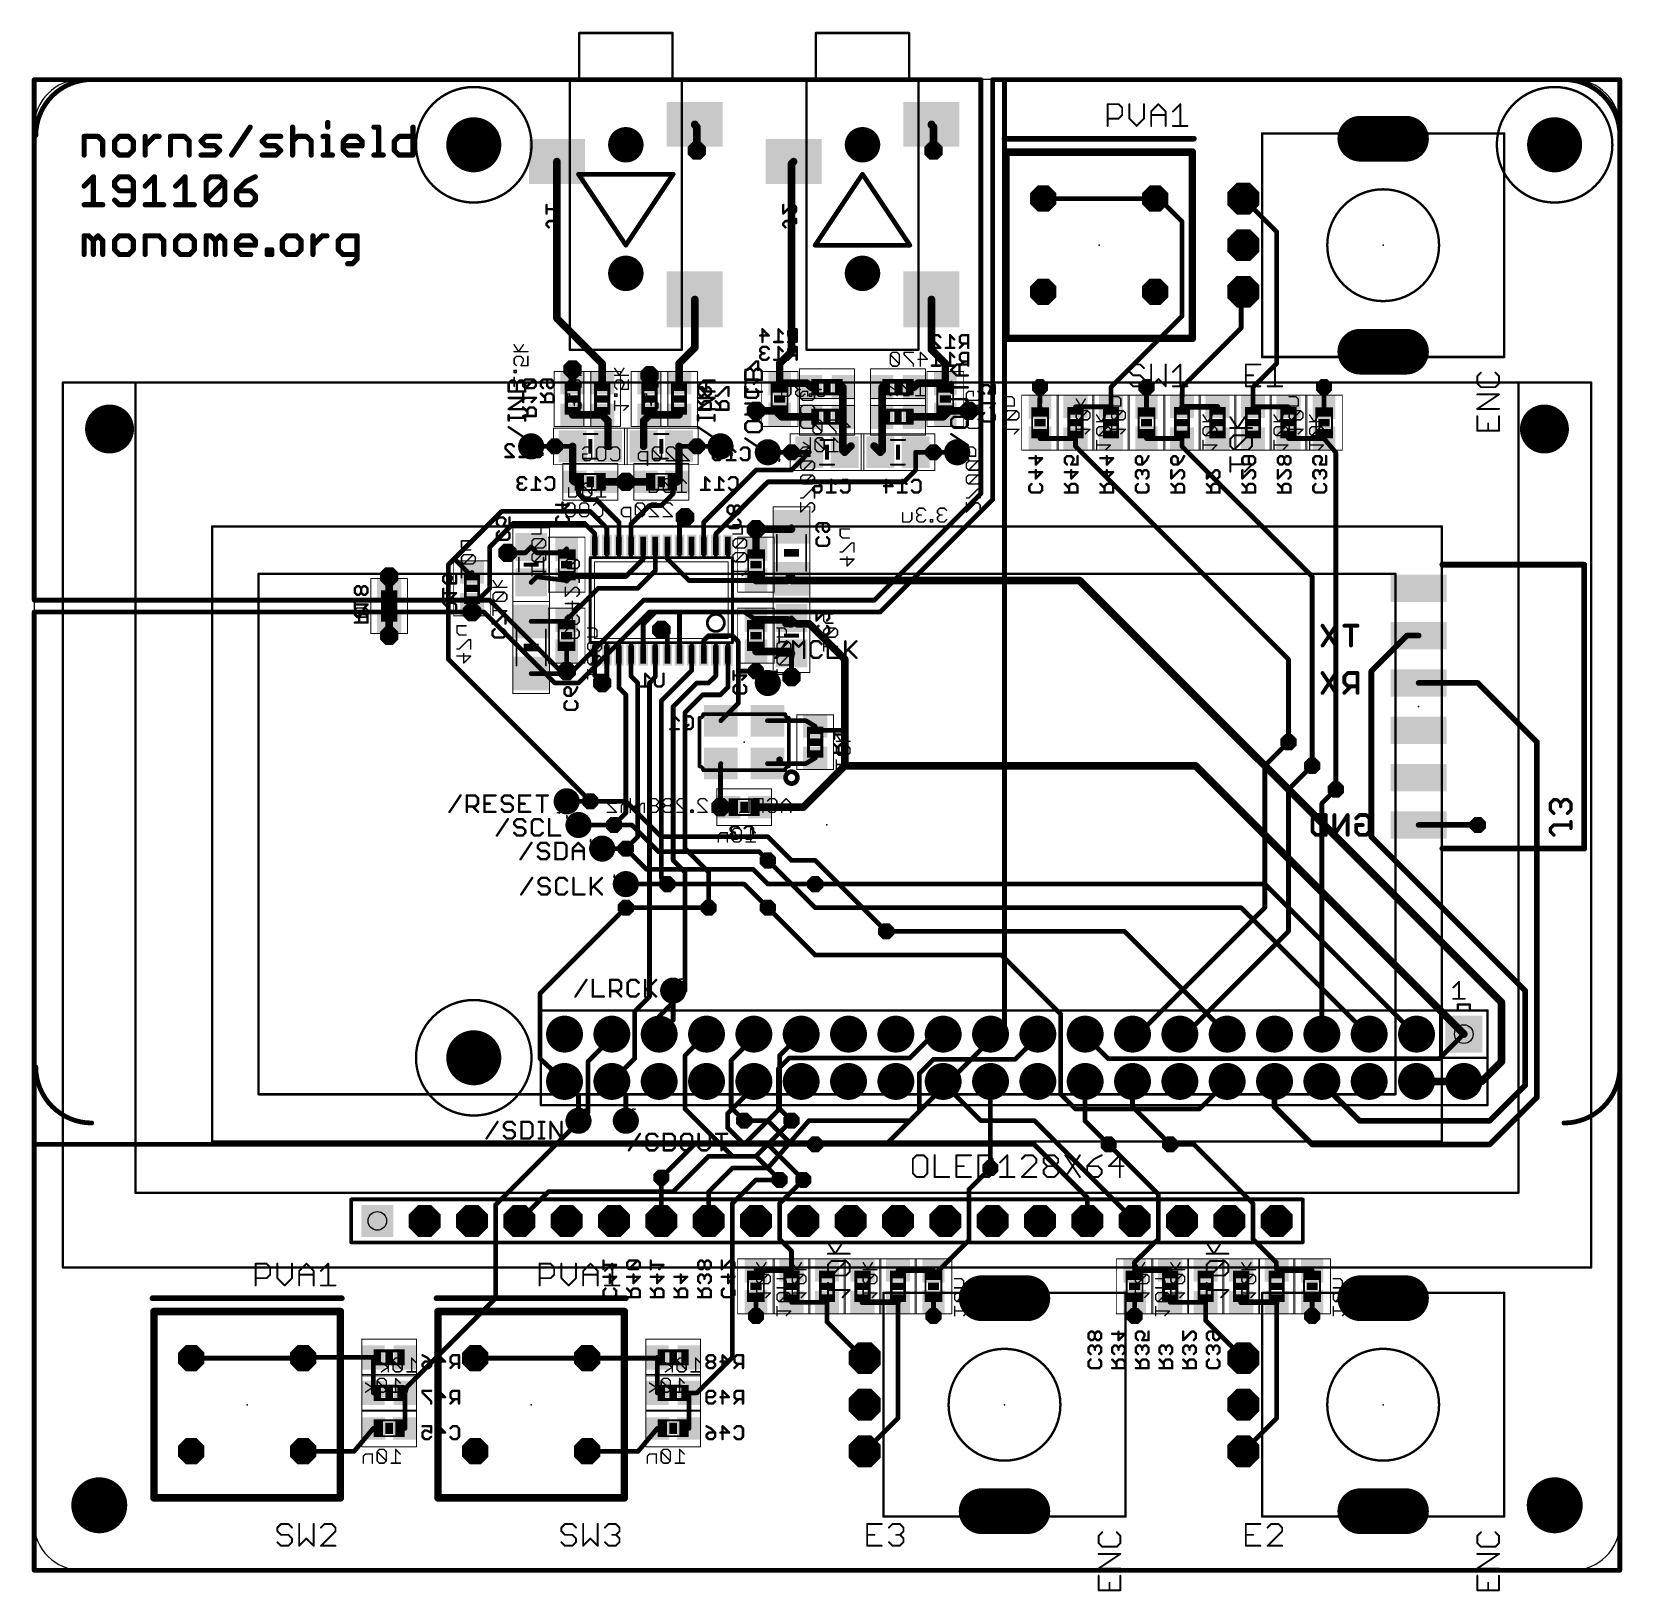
# Model space of a CAD drawing. Extents: x -0.1 to 85.2, y -25.2 to 58.4.
import ezdxf

# ---------------------------------------------------------------- set-up
doc = ezdxf.new("R2010")
doc.units = 0
for name, color, linetype in [('1', 22, 'CONTINUOUS'), ('16', 175, 'CONTINUOUS'), ('17', 82, 'CONTINUOUS'), ('18', 82, 'CONTINUOUS'), ('20', 7, 'CONTINUOUS'), ('21', 253, 'CONTINUOUS'), ('22', 253, 'CONTINUOUS'), ('23', 7, 'CONTINUOUS'), ('24', 7, 'CONTINUOUS'), ('25', 253, 'CONTINUOUS'), ('26', 253, 'CONTINUOUS'), ('27', 253, 'CONTINUOUS'), ('28', 253, 'CONTINUOUS'), ('29', 253, 'CONTINUOUS'), ('30', 253, 'CONTINUOUS'), ('32', 253, 'CONTINUOUS'), ('36', 253, 'CONTINUOUS'), ('40', 175, 'CONTINUOUS'), ('44', 253, 'CONTINUOUS'), ('49', 253, 'CONTINUOUS'), ('52', 253, 'CONTINUOUS')]:
    doc.layers.add(name, color=color, linetype=linetype)

# ---------------------------------------------------------------- blocks, each defined once
blk = doc.blocks.new('PIE')
at = {"const_width": 0.5}
blk.add_lwpolyline([(0, -0.25, 1), (0, 0.25, 1), (0, -0.25)], format="xyb", dxfattribs=at)
blk = doc.blocks.new('RECT')
blk.add_solid([(-0.5, -0.5), (0.5, -0.5), (-0.5, 0.5), (0.5, 0.5)])
blk = doc.blocks.new('OCTAGONP')
at = {"const_width": 0.5}
blk.add_lwpolyline([(-0.25, -0.1036), (-0.25, 0.1036), (-0.1036, 0.25), (0.1036, 0.25), (0.25, 0.1036), (0.25, -0.1036), (0.1036, -0.25), (-0.1036, -0.25), (-0.25, -0.1036), (-0.25, 0.1036)], dxfattribs=at)
blk = doc.blocks.new('LONGP100')
at = {"const_width": 1}
blk.add_lwpolyline([(-0.5, 0), (0.5, 0)], dxfattribs=at)
at = {"const_width": 0.5}
for points in [[(-0.5, 0.25, 1), (-0.5, -0.25)], [(0.5, -0.25, 1), (0.5, 0.25)]]:
    blk.add_lwpolyline(points, format="xyb", dxfattribs=at)
blk = doc.blocks.new('SQUAREP')
blk.add_solid([(-0.5, -0.5), (0.5, -0.5), (-0.5, 0.5), (0.5, 0.5)])
blk = doc.blocks.new('ROUNDP')
at = {"const_width": 0.5}
blk.add_lwpolyline([(0, -0.25, 1), (0, 0.25, 1), (0, -0.25)], format="xyb", dxfattribs=at)
blk = doc.blocks.new('OCTAGONV')
at = {"const_width": 0.5}
blk.add_lwpolyline([(-0.25, -0.1036), (-0.25, 0.1036), (-0.1036, 0.25), (0.1036, 0.25), (0.25, 0.1036), (0.25, -0.1036), (0.1036, -0.25), (-0.1036, -0.25), (-0.25, -0.1036), (-0.25, 0.1036)], dxfattribs=at)

msp = doc.modelspace()

# ---------------------------------------------------------------- linework, layer by layer
at = {"layer": '1', "const_width": 0.254}
for points in [[(0, 27.94), (0, 55.88)], [(0, 55.88), (50.8, 55.88)], [(50.8, 55.88), (50.8, 33.655)], [(85.09, 55.88), (51.435, 55.88)], [(51.435, 55.88), (51.435, 33.3375)], [(85.09, -24.13), (85.09, 55.88)], [(27.94, 36.195), (26.67, 36.195)], [(35.56, 36.195), (36.83, 36.195)], [(40.64, 35.8775), (39.37, 35.8775)], [(48.26, 35.8775), (49.53, 35.8775)], [(50.8, 33.655), (45.085, 27.94)], [(51.435, 33.3375), (45.4025, 27.305)], [(24.4475, 27.94), (0, 27.94)], [(24.13, 27.305), (0, 27.305)], [(0, 27.305), (0, -24.13)], [(27.94, 23.495), (24.13, 27.305)], [(28.2575, 24.13), (24.4475, 27.94)], [(32.7025, 27.94), (28.8925, 24.13)], [(33.02, 27.305), (29.21, 23.495)], [(45.085, 27.94), (32.7025, 27.94)], [(45.4025, 27.305), (33.02, 27.305)], [(28.8925, 24.13), (28.2575, 24.13)], [(39.37, 23.495), (38.735, 24.13)], [(29.21, 23.495), (27.94, 23.495)], [(66.04, 19.05), (67.31, 20.32)], [(66.04, 11.43), (66.04, 19.05)], [(67.31, 17.78), (68.58, 19.05)], [(28.575, 17.145), (29.845, 17.145)], [(29.845, 17.145), (31.75, 17.145)], [(31.75, 17.145), (33.655, 15.24)], [(67.31, 10.16), (67.31, 17.78)], [(69.1, 17.03), (69.85, 17.78)], [(69.1, 4.65), (69.1, 17.03)], [(29.21, 15.875), (31.115, 15.875)], [(31.115, 15.875), (32.0675, 15.875)], [(32.0675, 15.875), (33.4963, 14.4463)], [(33.655, 15.24), (39.37, 15.24)], [(39.37, 15.24), (40.64, 13.97)], [(30.48, 14.605), (31.75, 14.605)], [(31.75, 14.605), (32.8612, 13.4938)], [(33.4963, 14.4463), (38.8938, 14.4463)], [(38.8938, 14.4463), (39.37, 13.97)], [(40.64, 13.97), (41.91, 13.97)], [(41.91, 13.97), (45.72, 10.16)], [(31.75, 12.7), (33.9725, 12.7)], [(32.8612, 13.4938), (38.5763, 13.4938)], [(33.9725, 12.7), (38.1, 12.7)], [(38.1, 12.7), (39.37, 11.43)], [(38.5763, 13.4938), (39.37, 12.7)], [(41.91, 12.7), (39.37, 12.7)], [(31.75, 11.43), (36.195, 11.43)], [(59.26, 4.65), (66.04, 11.43)], [(61.8, 4.65), (67.31, 10.16)], [(34.29, 6.985), (34.29, 5.4)], [(34.29, 5.4), (33.54, 4.65)], [(34.925, 3.495), (36.08, 4.65)], [(40.005, 3.495), (41.16, 4.65)], [(58.94, 4.65), (59.26, 4.65)], [(61.48, 4.65), (61.8, 4.65)], [(34.925, 0.635), (34.925, 3.495)], [(40.005, 0.635), (40.005, 3.495)], [(29.21, 1.36), (28.46, 2.11)], [(31.75, 1.36), (31, 2.11)], [(38.62, 1.79), (37.211, 0.381)], [(38.62, 2.11), (38.62, 1.79)], [(51.308, 2.098), (51.32, 2.11)], [(51.308, -2.54), (51.308, 2.098)], [(56.388, 2.098), (56.4, 2.11)], [(56.388, 0), (56.388, 2.098)], [(58.94, 2.11), (58.94, 0.75)], [(29.21, 0), (29.21, 1.36)], [(31.75, 0), (31.75, 1.36)], [(60.96, -1.27), (58.94, 0.75)], [(37.465, -1.905), (34.925, 0.635)], [(37.211, 0.381), (37.211, -0.381)], [(38.1, 0), (39.37, 0)], [(39.37, 0), (40.64, -1.27)], [(40.64, 0), (40.005, 0.635)], [(57.658, -1.27), (56.388, 0)], [(37.211, -0.381), (38.1, -1.27)], [(38.1, -1.27), (39.37, -1.27)], [(39.37, -1.27), (41.275, -3.175)], [(40.64, -1.27), (41.91, -1.27)], [(38.735, -1.905), (37.465, -1.905)], [(40.005, -3.175), (38.735, -1.905)], [(33.655, -3.048), (33.655, -5.375)], [(0, -24.13), (85.09, -24.13)]]:
    msp.add_lwpolyline(points, dxfattribs=at)
at = {"layer": '1', "const_width": 0.127}
for points in [[(0.0635, 55.88, 1), (-0.0635, 55.88)], [(0, 55.9435, 1), (0, 55.8165)], [(50.8635, 55.88, 1), (50.7365, 55.88)], [(50.8, 55.8165, 1), (50.8, 55.9435)], [(51.435, 55.9435, 1), (51.435, 55.8165)], [(51.4985, 55.88, 1), (51.3715, 55.88)], [(85.1535, 55.88, 1), (85.0265, 55.88)], [(85.09, 55.8165, 1), (85.09, 55.9435)], [(26.67, 36.2585, 1), (26.67, 36.1315)], [(27.94, 36.1315, 1), (27.94, 36.2585)], [(35.56, 36.2585, 1), (35.56, 36.1315)], [(36.83, 36.1315, 1), (36.83, 36.2585)], [(39.37, 35.941, 1), (39.37, 35.814)], [(40.64, 35.814, 1), (40.64, 35.941)], [(48.26, 35.941, 1), (48.26, 35.814)], [(49.53, 35.814, 1), (49.53, 35.941)], [(50.7365, 33.655, 1), (50.8635, 33.655)], [(50.8449, 33.6101, 1), (50.7551, 33.6999)], [(51.3715, 33.3375, 1), (51.4985, 33.3375)], [(51.4799, 33.2926, 1), (51.3901, 33.3824)], [(0, 28.0035, 1), (0, 27.8765)], [(-0.0635, 27.94, 1), (0.0635, 27.94)], [(0, 27.3685, 1), (0, 27.2415)], [(0.0635, 27.305, 1), (-0.0635, 27.305)], [(24.1749, 27.3499, 1), (24.0851, 27.2601)], [(24.13, 27.2415, 1), (24.13, 27.3685)], [(24.4924, 27.9849, 1), (24.4026, 27.8951)], [(24.4475, 27.8765, 1), (24.4475, 28.0035)], [(32.7025, 28.0035, 1), (32.7025, 27.8765)], [(32.7474, 27.8951, 1), (32.6576, 27.9849)], [(33.02, 27.3685, 1), (33.02, 27.2415)], [(33.0649, 27.2601, 1), (32.9751, 27.3499)], [(45.0401, 27.9849, 1), (45.1299, 27.8951)], [(45.085, 27.8765, 1), (45.085, 28.0035)], [(45.3576, 27.3499, 1), (45.4474, 27.2601)], [(45.4025, 27.2415, 1), (45.4025, 27.3685)], [(28.2575, 24.1935, 1), (28.2575, 24.0665)], [(28.2126, 24.0851, 1), (28.3024, 24.1749)], [(28.8476, 24.1749, 1), (28.9374, 24.0851)], [(28.8925, 24.0665, 1), (28.8925, 24.1935)], [(38.7799, 24.1749, 1), (38.6901, 24.0851)], [(27.94, 23.5585, 1), (27.94, 23.4315)], [(27.8951, 23.4501, 1), (27.9849, 23.5399)], [(29.1651, 23.5399, 1), (29.2549, 23.4501)], [(29.21, 23.4315, 1), (29.21, 23.5585)], [(39.3251, 23.4501, 1), (39.4149, 23.5399)], [(67.3549, 20.2751, 1), (67.2651, 20.3649)], [(66.1035, 19.05, 1), (65.9765, 19.05)], [(65.9951, 19.0949, 1), (66.0849, 19.0051)], [(68.6249, 19.0051, 1), (68.5351, 19.0949)], [(28.575, 17.2085, 1), (28.575, 17.0815)], [(29.845, 17.2085, 1), (29.845, 17.0815)], [(29.845, 17.0815, 1), (29.845, 17.2085)], [(31.7949, 17.1899, 1), (31.7051, 17.1001)], [(31.75, 17.0815, 1), (31.75, 17.2085)], [(67.3735, 17.78, 1), (67.2465, 17.78)], [(67.2651, 17.8249, 1), (67.3549, 17.7351)], [(69.1635, 17.03, 1), (69.0365, 17.03)], [(69.0551, 17.0749, 1), (69.1449, 16.9851)], [(69.8949, 17.7351, 1), (69.8051, 17.8249)], [(29.21, 15.9385, 1), (29.21, 15.8115)], [(31.115, 15.9385, 1), (31.115, 15.8115)], [(31.115, 15.8115, 1), (31.115, 15.9385)], [(32.1124, 15.9199, 1), (32.0226, 15.8301)], [(32.0675, 15.8115, 1), (32.0675, 15.9385)], [(33.655, 15.3035, 1), (33.655, 15.1765)], [(39.4149, 15.2849, 1), (39.3251, 15.1951)], [(39.37, 15.1765, 1), (39.37, 15.3035)], [(30.48, 14.6685, 1), (30.48, 14.5415)], [(31.7949, 14.6499, 1), (31.7051, 14.5601)], [(31.75, 14.5415, 1), (31.75, 14.6685)], [(33.4963, 14.5098, 1), (33.4963, 14.3828)], [(33.4513, 14.4013, 1), (33.5412, 14.4912)], [(33.6101, 15.1951, 1), (33.6999, 15.2849)], [(38.9387, 14.4912, 1), (38.8488, 14.4013)], [(38.8938, 14.3828, 1), (38.8938, 14.5098)], [(39.3251, 13.9251, 1), (39.4149, 14.0149)], [(40.64, 14.0335, 1), (40.64, 13.9065)], [(40.5951, 13.9251, 1), (40.6849, 14.0149)], [(41.9549, 14.0149, 1), (41.8651, 13.9251)], [(41.91, 13.9065, 1), (41.91, 14.0335)], [(31.75, 12.7635, 1), (31.75, 12.6365)], [(32.8612, 13.5572, 1), (32.8612, 13.4303)], [(32.8163, 13.4488, 1), (32.9062, 13.5387)], [(33.9725, 12.7635, 1), (33.9725, 12.6365)], [(33.9725, 12.6365, 1), (33.9725, 12.7635)], [(38.1449, 12.7449, 1), (38.0551, 12.6551)], [(38.1, 12.6365, 1), (38.1, 12.7635)], [(38.6212, 13.5387, 1), (38.5313, 13.4488)], [(38.5763, 13.4303, 1), (38.5763, 13.5572)], [(39.37, 12.7635, 1), (39.37, 12.6365)], [(39.3251, 12.6551, 1), (39.4149, 12.7449)], [(41.91, 12.6365, 1), (41.91, 12.7635)], [(31.75, 11.4935, 1), (31.75, 11.3665)], [(36.195, 11.3665, 1), (36.195, 11.4935)], [(39.3251, 11.3851, 1), (39.4149, 11.4749)], [(65.9765, 11.43, 1), (66.1035, 11.43)], [(66.0849, 11.3851, 1), (65.9951, 11.4749)], [(45.6751, 10.1151, 1), (45.7649, 10.2049)], [(67.3549, 10.1151, 1), (67.2651, 10.2049)], [(67.2465, 10.16, 1), (67.3735, 10.16)], [(34.3535, 6.985, 1), (34.2265, 6.985)], [(34.2265, 5.4, 1), (34.3535, 5.4)], [(34.3349, 5.3551, 1), (34.2451, 5.4449)], [(33.4951, 4.6949, 1), (33.5849, 4.6051)], [(36.1249, 4.6051, 1), (36.0351, 4.6949)], [(41.2049, 4.6051, 1), (41.1151, 4.6949)], [(58.94, 4.7135, 1), (58.94, 4.5865)], [(59.2151, 4.6949, 1), (59.3049, 4.6051)], [(59.26, 4.5865, 1), (59.26, 4.7135)], [(61.48, 4.7135, 1), (61.48, 4.5865)], [(61.7551, 4.6949, 1), (61.8449, 4.6051)], [(61.8, 4.5865, 1), (61.8, 4.7135)], [(69.0365, 4.65, 1), (69.1635, 4.65)], [(34.9885, 3.495, 1), (34.8615, 3.495)], [(34.8801, 3.5399, 1), (34.9699, 3.4501)], [(40.0685, 3.495, 1), (39.9415, 3.495)], [(39.9601, 3.5399, 1), (40.0499, 3.4501)], [(28.5049, 2.1549, 1), (28.4151, 2.0651)], [(31.0449, 2.1549, 1), (30.9551, 2.0651)], [(38.6835, 2.11, 1), (38.5565, 2.11)], [(38.5565, 1.79, 1), (38.6835, 1.79)], [(38.6649, 1.7451, 1), (38.5751, 1.8349)], [(51.3715, 2.098, 1), (51.2445, 2.098)], [(51.2631, 2.1429, 1), (51.3529, 2.0531)], [(51.3649, 2.0651, 1), (51.2751, 2.1549)], [(56.4515, 2.098, 1), (56.3245, 2.098)], [(56.3431, 2.1429, 1), (56.4329, 2.0531)], [(56.4449, 2.0651, 1), (56.3551, 2.1549)], [(59.0035, 2.11, 1), (58.8765, 2.11)], [(29.2735, 1.36, 1), (29.1465, 1.36)], [(29.1651, 1.3151, 1), (29.2549, 1.4049)], [(31.8135, 1.36, 1), (31.6865, 1.36)], [(31.7051, 1.3151, 1), (31.7949, 1.4049)], [(58.9849, 0.7949, 1), (58.8951, 0.7051)], [(29.1465, 0, 1), (29.2735, 0)], [(31.6865, 0, 1), (31.8135, 0)], [(34.9699, 0.6799, 1), (34.8801, 0.5901)], [(34.8615, 0.635, 1), (34.9885, 0.635)], [(37.2745, 0.381, 1), (37.1475, 0.381)], [(37.1661, 0.4259, 1), (37.2559, 0.3361)], [(38.1, 0.0635, 1), (38.1, -0.0635)], [(39.4149, 0.0449, 1), (39.3251, -0.0449)], [(39.37, -0.0635, 1), (39.37, 0.0635)], [(40.0499, 0.6799, 1), (39.9601, 0.5901)], [(39.9415, 0.635, 1), (40.0685, 0.635)], [(40.5951, -0.0449, 1), (40.6849, 0.0449)], [(56.4329, 0.0449, 1), (56.3431, -0.0449)], [(56.3245, 0, 1), (56.4515, 0)], [(58.8765, 0.75, 1), (59.0035, 0.75)], [(37.2559, -0.3361, 1), (37.1661, -0.4259)], [(37.1475, -0.381, 1), (37.2745, -0.381)], [(38.1, -1.2065, 1), (38.1, -1.3335)], [(38.0551, -1.3149, 1), (38.1449, -1.2251)], [(39.4149, -1.2251, 1), (39.3251, -1.3149)], [(39.37, -1.3335, 1), (39.37, -1.2065)], [(40.64, -1.2065, 1), (40.64, -1.3335)], [(40.5951, -1.3149, 1), (40.6849, -1.2251)], [(41.91, -1.3335, 1), (41.91, -1.2065)], [(57.6131, -1.3149, 1), (57.7029, -1.2251)], [(60.9151, -1.3149, 1), (61.0049, -1.2251)], [(37.465, -1.8415, 1), (37.465, -1.9685)], [(37.4201, -1.9499, 1), (37.5099, -1.8601)], [(38.7799, -1.8601, 1), (38.6901, -1.9499)], [(38.735, -1.9685, 1), (38.735, -1.8415)], [(51.2445, -2.54, 1), (51.3715, -2.54)], [(33.7185, -3.048, 1), (33.5915, -3.048)], [(39.9601, -3.2199, 1), (40.0499, -3.1301)], [(41.2301, -3.2199, 1), (41.3199, -3.1301)], [(33.5915, -5.375, 1), (33.7185, -5.375)], [(0, -24.0665, 1), (0, -24.1935)], [(-0.0635, -24.13, 1), (0.0635, -24.13)], [(85.0265, -24.13, 1), (85.1535, -24.13)], [(85.09, -24.1935, 1), (85.09, -24.0665)]]:
    msp.add_lwpolyline(points, format="xyb", dxfattribs=at)
at = {"layer": '16'}
for points, const_width in [([(52.07, 5.08), (52.07, 55.88)], 0.254), ([(52.07, 55.88), (85.09, 55.88)], 0.254), ([(85.09, 55.88), (85.09, -24.13)], 0.254), ([(35.45, 53.48), (35.45, 53.45)], 0.4064), ([(35.45, 53.45), (35.56, 53.34)], 0.4064), ([(35.56, 53.34), (35.56, 52.07)], 0.4064), ([(48.15, 53.48), (48.15, 53.45)], 0.4064), ([(48.15, 53.45), (48.26, 53.34)], 0.4064), ([(48.26, 53.34), (48.26, 52.07)], 0.4064), ([(28.05, 51.48), (28.05, 43.07)], 0.4064), ([(40.64, 51.37), (40.75, 51.48)], 0.4064), ([(40.64, 41.275), (40.64, 51.37)], 0.4064), ([(54.15, 49.49), (60.15, 49.49)], 0.254), ([(60.15, 49.49), (60.365, 49.49)], 0.254), ([(60.365, 49.49), (61.595, 48.26)], 0.254), ([(64.89, 49.49), (66.675, 47.705)], 0.254), ([(61.595, 48.26), (61.595, 43.18)], 0.254), ([(66.675, 40.64), (66.675, 47.705)], 0.254), ([(64.77, 44.37), (64.89, 44.49)], 0.254), ([(64.77, 42.545), (64.77, 44.37)], 0.254), ([(35.45, 44.08), (35.45, 41.4825)], 0.4064), ([(48.15, 44.08), (48.15, 41.385)], 0.4064), ([(28.05, 43.07), (30.48, 40.64)], 0.4064), ([(61.595, 43.18), (57.785, 39.37)], 0.254), ([(61.61, 39.385), (64.77, 42.545)], 0.254), ([(34.6075, 40.64), (35.45, 41.4825)], 0.4064), ([(40.005, 40.64), (40.64, 41.275)], 0.4064), ([(48.15, 41.385), (48.895, 40.64)], 0.4064), ([(28.8925, 39.585), (28.8925, 40.3225)], 0.4064), ([(30.48, 40.64), (30.48, 39.585)], 0.4064), ([(33.02, 39.585), (33.02, 40.005)], 0.4064), ([(34.6075, 39.585), (34.6075, 40.64)], 0.4064), ([(40.005, 39.585), (40.005, 40.64)], 0.4064), ([(48.895, 40.64), (48.895, 39.585)], 0.4064), ([(65.405, 39.37), (66.675, 40.64)], 0.254), ([(40.005, 39.585), (41.48, 39.585)], 0.4064), ([(41.48, 39.585), (41.695, 39.37)], 0.4064), ([(43.395, 39.37), (43.395, 37.7825)], 0.4064), ([(45.505, 39.37), (45.505, 37.7825)], 0.4064), ([(47.42, 39.585), (47.205, 39.37)], 0.4064), ([(48.895, 39.585), (47.42, 39.585)], 0.4064), ([(53.96, 38.115), (53.975, 39.37)], 0.254), ([(57.785, 39.37), (57.785, 38.315)], 0.254), ([(59.69, 38.315), (59.69, 39.37)], 0.254), ([(61.595, 38.315), (61.61, 39.385)], 0.254), ([(65.405, 38.315), (65.405, 39.37)], 0.254), ([(69.215, 38.315), (69.215, 39.37)], 0.254), ([(53.975, 38.315), (53.96, 38.115)], 0.254), ([(55.88, 38.315), (57.785, 38.315)], 0.254), ([(61.595, 38.315), (63.5, 38.315)], 0.3048), ([(65.405, 38.315), (67.31, 38.315)], 0.254), ([(28.8925, 37.885), (30.48, 37.885)], 0.4064), ([(30.795, 37.57), (30.48, 37.885)], 0.4064), ([(30.795, 36.195), (30.795, 37.57)], 0.4064), ([(32.705, 37.57), (33.02, 37.885)], 0.4064), ([(32.705, 36.195), (32.705, 37.57)], 0.4064), ([(34.6075, 37.885), (33.02, 37.885)], 0.4064), ([(38.735, 38.1), (39.79, 38.1)], 0.4064), ([(39.79, 38.1), (40.005, 37.885)], 0.4064), ([(40.1075, 37.7825), (40.005, 37.885)], 0.4064), ([(41.695, 37.7825), (40.1075, 37.7825)], 0.4064), ([(43.395, 37.7825), (43.395, 35.9775)], 0.4064), ([(45.505, 37.7825), (45.505, 35.9775)], 0.4064), ([(47.205, 37.7825), (48.7925, 37.7825)], 0.4064), ([(48.7925, 37.7825), (48.895, 37.885)], 0.4064), ([(49.11, 38.1), (48.895, 37.885)], 0.4064), ([(50.165, 38.1), (49.11, 38.1)], 0.4064), ([(55.88, 36.615), (53.975, 36.615)], 0.254), ([(55.88, 36.195), (55.88, 36.615)], 0.254), ([(59.69, 36.615), (61.595, 36.615)], 0.254), ([(61.595, 36.195), (61.595, 36.615)], 0.254), ([(67.31, 36.615), (69.215, 36.615)], 0.254), ([(69.85, 35.8625), (69.215, 36.615)], 0.254), ([(28.895, 36.195), (27.94, 36.195)], 0.254), ([(28.895, 36.195), (28.895, 34.39)], 0.4064), ([(34.605, 36.195), (34.605, 34.39)], 0.4064), ([(34.605, 36.195), (35.56, 36.195)], 0.254), ([(41.595, 35.8775), (40.64, 35.8775)], 0.254), ([(40.6425, 34.925), (41.595, 35.8775)], 0.254), ([(43.395, 35.9775), (43.495, 35.8775)], 0.4064), ([(43.83, 36.2125), (43.495, 35.8775)], 0.4064), ([(45.07, 36.2125), (45.405, 35.8775)], 0.4064), ([(45.505, 35.9775), (45.405, 35.8775)], 0.4064), ([(47.3075, 35.875), (47.305, 35.8775)], 0.254), ([(47.305, 35.8775), (48.26, 35.8775)], 0.254), ([(47.3075, 34.925), (47.3075, 35.875)], 0.254), ([(67.31, 24.765), (55.88, 36.195)], 0.254), ([(68.58, 29.21), (61.595, 36.195)], 0.254), ([(69.85, 17.78), (69.85, 35.8625)], 0.254), ([(35.93, 32.12), (38.735, 34.925)], 0.254), ([(38.735, 34.925), (40.6425, 34.925)], 0.254), ([(46.6725, 34.29), (47.3075, 34.925)], 0.254), ([(28.895, 34.39), (28.995, 34.29)], 0.4064), ([(29.21, 34.275), (28.995, 34.29)], 0.254), ([(29.21, 33.655), (29.21, 34.275)], 0.254), ([(31.75, 34.29), (30.695, 34.29)], 0.4064), ([(32.805, 34.29), (31.75, 34.29)], 0.4064), ([(34.29, 34.275), (34.505, 34.29)], 0.254), ([(34.29, 33.655), (34.29, 34.275)], 0.254), ([(34.605, 34.39), (34.505, 34.29)], 0.4064), ([(36.58, 31.5), (39.37, 34.29)], 0.254), ([(39.37, 34.29), (46.6725, 34.29)], 0.254), ([(29.5275, 33.3375), (29.21, 33.655)], 0.254), ([(30.1625, 33.3375), (29.5275, 33.3375)], 0.254), ([(31.38, 32.12), (30.1625, 33.3375)], 0.254), ([(33.655, 33.02), (34.29, 33.655)], 0.254), ([(25.0825, 32.7025), (22.5425, 30.1625)], 0.254), ([(29.845, 32.7025), (25.0825, 32.7025)], 0.254), ([(30.73, 31.8175), (29.845, 32.7025)], 0.254), ([(32.03, 32.03), (33.02, 33.02)], 0.254), ([(33.02, 33.02), (33.655, 33.02)], 0.254), ([(34.63, 32.09), (34.925, 32.385)], 0.254), ([(25.7175, 32.0675), (24.4475, 30.7975)], 0.254), ([(29.5275, 32.0675), (25.7175, 32.0675)], 0.254), ([(30.08, 31.515), (29.5275, 32.0675)], 0.254), ([(30.08, 30.8578), (30.08, 31.515)], 0.254), ([(30.73, 30.8578), (30.73, 31.8175)], 0.254), ([(31.38, 30.8578), (31.38, 32.12)], 0.254), ([(32.03, 30.8578), (32.03, 32.03)], 0.254), ([(34.63, 30.8578), (34.63, 32.09)], 0.254), ([(35.93, 30.8578), (35.93, 32.12)], 0.254), ([(36.58, 30.8578), (36.58, 31.5)], 0.254), ([(38.735, 30.695), (38.735, 31.75)], 0.4064), ([(38.735, 31.75), (40.64, 31.75)], 0.4064), ([(40.64, 31.75), (40.64, 31.88)], 0.254), ([(24.4475, 30.7975), (24.4475, 28.575)], 0.254), ([(26.355, 30.48), (26.67, 30.795)], 0.254), ([(26.985, 30.48), (26.67, 30.795)], 0.254), ([(28.36, 30.48), (28.575, 30.695)], 0.254), ([(32.68, 30.8578), (32.68, 30.14)], 0.254), ([(33.33, 30.8578), (33.33, 29.52)], 0.254), ([(33.98, 30.8578), (33.98, 30.155)], 0.254), ([(22.5425, 30.1625), (22.225, 29.845)], 0.254), ([(22.225, 29.845), (22.225, 24.765)], 0.254), ([(23.48, 29.225), (22.5425, 30.1625)], 0.254), ([(25.4, 30.48), (26.355, 30.48)], 0.254), ([(28.36, 30.48), (26.985, 30.48)], 0.254), ([(32.68, 30.14), (31.75, 29.21)], 0.254), ([(34.94, 29.195), (33.98, 30.155)], 0.254), ([(19.05, 28.4725), (19.05, 29.21)], 0.4064), ([(23.495, 29.425), (23.48, 29.225)], 0.254), ([(26.97, 29.195), (26.67, 28.895)], 0.254), ([(28.575, 28.995), (26.97, 29.195)], 0.254), ([(28.79, 29.21), (28.575, 28.995)], 0.254), ([(31.75, 29.21), (28.79, 29.21)], 0.254), ([(33.33, 29.52), (32.385, 28.575)], 0.254), ([(35.14, 28.995), (34.925, 29.21)], 0.254), ([(34.925, 29.21), (34.94, 29.195)], 0.254), ([(38.735, 28.995), (35.14, 28.995)], 0.254), ([(38.735, 28.995), (40.425, 28.995)], 0.4064), ([(40.425, 28.995), (40.64, 29.21)], 0.4064), ([(40.64, 29.21), (40.525, 29.195)], 0.4064), ([(40.525, 29.195), (40.64, 29.08)], 0.254), ([(40.64, 28.995), (56.095, 28.995)], 0.4064), ([(40.64, 28.995), (40.64, 29.08)], 0.254), ([(56.095, 28.995), (78.74, 6.35)], 0.4064), ([(68.58, 19.05), (68.58, 29.21)], 0.254), ([(23.7975, 27.925), (24.4475, 28.575)], 0.254), ([(30.265, 28.575), (28.575, 26.885)], 0.254), ([(32.385, 28.575), (30.265, 28.575)], 0.254), ([(23.495, 27.725), (23.7975, 27.925)], 0.254), ([(23.495, 27.725), (23.495, 27.305)], 0.254), ([(32.68, 26.6475), (33.3375, 27.305)], 0.254), ([(33.3375, 27.305), (34.63, 27.305)], 0.254), ([(34.63, 27.305), (38.115, 27.305)], 0.254), ([(34.63, 25.0222), (34.63, 27.305)], 0.254), ([(38.115, 27.305), (38.735, 26.885)], 0.254), ([(19.05, 26.7725), (19.05, 26.035)], 0.4064), ([(26.67, 26.8), (28.49, 26.8)], 0.254), ([(28.49, 26.8), (28.575, 26.885)], 0.254), ([(32.68, 25.0222), (32.68, 26.6475)], 0.254), ([(33.98, 26.0275), (33.655, 26.3525)], 0.254), ([(38.735, 26.885), (40.425, 26.885)], 0.4064), ([(40.64, 26.67), (40.34, 26.685)], 0.4064), ([(40.34, 26.685), (40.64, 26.985)], 0.254), ([(40.425, 26.885), (40.64, 26.67)], 0.4064), ([(40.54, 26.885), (40.64, 26.985)], 0.254), ([(40.955, 26.67), (40.64, 26.985)], 0.254), ([(41.5925, 26.67), (40.955, 26.67)], 0.4064), ([(43.4975, 24.765), (41.5925, 26.67)], 0.4064), ([(33.98, 25.0222), (33.98, 26.0275)], 0.254), ([(35.93, 25.77), (36.195, 26.035)], 0.254), ([(35.93, 25.0222), (35.93, 25.77)], 0.254), ([(36.195, 26.035), (37.465, 26.035)], 0.254), ([(37.465, 26.035), (37.7825, 25.7175)], 0.254), ([(37.7825, 25.7175), (37.7825, 24.13)], 0.254), ([(71.755, 24.13), (73.66, 26.035)], 0.3048), ([(73.66, 26.035), (74.295, 26.035)], 0.3048), ([(22.225, 24.765), (29.845, 17.145)], 0.254), ([(28.575, 25.185), (28.575, 24.13)], 0.254), ([(30.08, 25.0222), (30.08, 23.895)], 0.254), ([(30.73, 25.0222), (30.73, 23.745)], 0.254), ([(31.38, 25.0222), (31.38, 23.23)], 0.254), ([(32.03, 25.0222), (32.03, 23.85)], 0.254), ([(33.33, 25.0222), (33.33, 23.82)], 0.254), ([(35.28, 25.0222), (35.28, 24.1675)], 0.254), ([(36.58, 25.0222), (36.58, 23.88)], 0.254), ([(37.23, 25.0222), (37.23, 23.26)], 0.254), ([(38.735, 25.185), (40.54, 25.185)], 0.4064), ([(40.54, 25.185), (40.64, 25.085)], 0.4064), ([(40.64, 25.085), (40.64, 23.8125)], 0.254), ([(43.4975, 20.955), (43.4975, 24.765)], 0.4064), ([(67.31, 20.32), (67.31, 24.765)], 0.254), ([(26.67, 24), (28.445, 24)], 0.254), ([(28.445, 24), (28.575, 24.13)], 0.254), ([(30.08, 23.895), (30.48, 23.495)], 0.254), ([(32.03, 23.85), (32.385, 23.495)], 0.254), ([(33.33, 23.82), (33.02, 23.495)], 0.254), ([(35.28, 24.1675), (33.655, 22.5425)], 0.254), ([(36.58, 23.88), (36.195, 23.495)], 0.254), ([(37.7825, 24.13), (37.7825, 22.4025)], 0.254), ([(38.735, 24.13), (37.7825, 24.13)], 0.254), ([(71.755, 15.24), (71.755, 24.13)], 0.3048), ([(30.73, 23.745), (30.48, 23.495)], 0.254), ([(31.38, 23.23), (31.75, 22.86)], 0.254), ([(32.385, 23.495), (32.385, 15.24)], 0.254), ([(33.02, 23.495), (33.02, 6.6675)], 0.254), ([(35.56, 23.495), (34.29, 22.225)], 0.254), ([(36.195, 23.495), (35.56, 23.495)], 0.254), ([(37.23, 23.26), (36.83, 22.86)], 0.254), ([(77.47, 23.495), (74.295, 23.495)], 0.3048), ([(80.645, 20.32), (77.47, 23.495)], 0.3048), ([(31.75, 22.86), (31.75, 16.51)], 0.254), ([(33.655, 22.5425), (33.655, 13.0175)], 0.254), ([(34.29, 22.225), (34.29, 13.97)], 0.254), ([(35.8775, 22.86), (34.925, 21.9075)], 0.254), ([(36.83, 22.86), (35.8775, 22.86)], 0.254), ([(37.7825, 22.4025), (36.85, 21.47)], 0.254), ([(34.925, 21.9075), (34.925, 14.605)], 0.254), ([(39.35, 21.47), (41.41, 21.47)], 0.254), ([(41.41, 21.47), (41.91, 21.17)], 0.254), ([(41.91, 21.17), (41.91, 20.955)], 0.254), ([(41.91, 20.955), (43.4975, 20.955)], 0.254), ([(43.4975, 19.05), (43.4975, 20.955)], 0.4064), ([(80.645, 1.27), (80.645, 20.32)], 0.3048), ([(36.83, 19.15), (36.85, 19.17)], 0.254), ([(36.83, 16.8275), (36.83, 19.15)], 0.254), ([(39.35, 19.17), (41.41, 19.17)], 0.254), ([(41.275, 16.8275), (43.4975, 19.05)], 0.4064), ([(41.41, 19.17), (41.91, 19.47)], 0.254), ([(43.4975, 19.05), (62.32, 19.05)], 0.4064), ([(62.32, 19.05), (76.72, 4.65)], 0.4064), ([(31.75, 16.51), (31.115, 15.875)], 0.254), ([(37.25, 16.8275), (36.83, 16.8275)], 0.254), ([(38.95, 16.8275), (41.275, 16.8275)], 0.4064), ([(32.385, 15.24), (31.75, 14.605)], 0.254), ([(80.01, 6.985), (71.755, 15.24)], 0.3048), ([(74.295, 15.875), (77.47, 15.875)], 0.3048), ([(34.925, 14.605), (36.195, 13.335)], 0.254), ([(34.29, 13.97), (34.925, 13.335)], 0.254), ([(41.91, 11.43), (39.37, 13.97)], 0.254), ([(33.655, 13.0175), (33.9725, 12.7)], 0.254), ([(34.925, 13.335), (34.925, 6.985)], 0.254), ([(36.195, 13.335), (36.195, 11.43)], 0.254), ([(66.04, 12.7), (41.91, 12.7)], 0.254), ([(74.09, 4.65), (66.04, 12.7)], 0.254), ([(27.1463, 6.8262), (31.75, 11.43)], 0.254), ([(39.37, 11.43), (41.91, 8.89)], 0.254), ([(64.77, 11.43), (41.91, 11.43)], 0.254), ([(71.55, 4.65), (64.77, 11.43)], 0.254), ([(45.72, 10.16), (58.51, 10.16)], 0.254), ([(58.51, 10.16), (64.02, 4.65)], 0.254), ([(41.91, 8.89), (51.9113, 8.89)], 0.254), ([(51.9113, 8.89), (55.0862, 5.715)], 0.254), ([(27.1463, 3.3338), (27.1463, 6.8262)], 0.254), ([(33.54, 5.6), (34.925, 6.985)], 0.254), ([(80.01, 1.905), (80.01, 6.985)], 0.3048), ([(33.02, 6.6675), (32.2263, 5.8738)], 0.254), ([(32.2263, 5.8738), (32.2263, 3.3363)], 0.254), ([(78.74, 6.35), (78.74, 3.175)], 0.4064), ([(33.54, 4.65), (33.54, 5.6)], 0.254), ([(45.72, -1.27), (52.07, 5.08)], 0.254), ([(55.0862, 5.715), (55.0862, 1.4287)], 0.254), ([(31, 4.457), (29.718, 3.175)], 0.254), ([(31, 4.65), (31, 4.457)], 0.254), ([(38.62, 4.457), (37.4015, 3.2385)], 0.254), ([(38.62, 4.65), (38.62, 4.457)], 0.254), ([(48.2745, 4.65), (46.99, 3.3655)], 0.254), ([(48.78, 4.65), (48.2745, 4.65)], 0.254), ([(53.86, 4.5205), (52.6415, 3.302)], 0.254), ([(53.86, 4.65), (53.86, 4.5205)], 0.254), ([(56.4, 4.65), (56.4, 4.56)], 0.254), ([(56.4, 4.56), (57.6263, 3.3338)], 0.254), ([(71.64, 4.65), (71.55, 4.65)], 0.254), ([(74.18, 4.65), (74.09, 4.65)], 0.254), ([(75.4038, 3.3338), (76.72, 4.65)], 0.254), ([(28.4625, 2.11), (27.1463, 3.3338)], 0.254), ([(32.2263, 3.3363), (31, 2.11)], 0.254), ([(40.513, 3.3655), (39.9415, 2.794)], 0.254), ([(46.99, 3.3655), (40.513, 3.3655)], 0.254), ([(48.26, 3.302), (47.498, 2.54)], 0.254), ([(52.6415, 3.302), (48.26, 3.302)], 0.254), ([(57.6263, 3.3338), (75.4038, 3.3338)], 0.254), ([(29.718, 3.175), (29.718, 0.4445)], 0.254), ([(37.4015, 3.2385), (37.4015, 0.6985)], 0.254), ([(39.9415, 2.794), (39.9415, 0.5715)], 0.254), ([(47.498, 2.54), (47.498, 0.508)], 0.254), ([(78.74, 3.175), (77.675, 2.11)], 0.4064), ([(28.46, 2.11), (28.4625, 2.11)], 0.254), ([(48.78, 2.11), (48.78, 2.02)], 0.254), ([(48.78, 2.02), (50.8, 0)], 0.254), ([(62.545, 0.635), (64.02, 2.11)], 0.254), ([(66.56, 2.11), (66.56, 0.75)], 0.3048), ([(69.1, 2.11), (69.1, 2.02)], 0.3048), ([(69.1, 2.02), (71.12, 0)], 0.3048), ([(74.18, 2.11), (76.72, 2.11)], 0.4064), ([(76.72, 2.11), (77.675, 2.11)], 0.4064), ([(78.105, 0), (80.01, 1.905)], 0.3048), ([(55.0862, 1.4287), (55.88, 0.635)], 0.254), ([(66.56, 0.75), (68.58, -1.27)], 0.3048), ([(78.105, -1.27), (80.645, 1.27)], 0.3048), ([(29.718, 0.4445), (24.765, -4.5085)], 0.254), ([(37.4015, 0.6985), (38.1, 0)], 0.254), ([(39.9415, 0.5715), (38.1, -1.27)], 0.254), ([(40.64, 0), (38.735, -1.905)], 0.254), ([(41.57, 0), (39.37, -2.54)], 0.254), ([(46.99, 0), (41.57, 0)], 0.254), ([(47.498, 0.508), (46.99, 0)], 0.254), ([(50.8, 0), (53.68, 0)], 0.254), ([(53.68, 0), (59.055, -5.375)], 0.254), ([(55.88, 0.635), (62.545, 0.635)], 0.254), ([(71.12, 0), (78.105, 0)], 0.3048), ([(0, -1.27), (45.72, -1.27)], 0.254), ([(0, -24.13), (0, -1.27)], 0.254), ([(35.433, -1.27), (33.655, -3.048)], 0.254), ([(38.1, -1.27), (35.433, -1.27)], 0.254), ([(41.91, -1.27), (53.6575, -1.27)], 0.254), ([(56.515, -4.1275), (53.6575, -1.27)], 0.254), ([(60.325, -3.937), (57.658, -1.27)], 0.254), ([(62.23, -1.27), (60.96, -1.27)], 0.254), ([(65.405, -4.445), (62.23, -1.27)], 0.254), ([(68.58, -1.27), (78.105, -1.27)], 0.3048), ([(36.195, -1.905), (34.29, -3.81)], 0.254), ([(38.735, -1.905), (36.195, -1.905)], 0.254), ([(37.465, -2.54), (36.195, -3.81)], 0.254), ([(39.37, -2.54), (37.465, -2.54)], 0.254), ([(50.165, -3.683), (51.308, -2.54)], 0.254), ([(37.465, -4.445), (38.735, -3.175)], 0.254), ([(38.735, -3.175), (40.005, -3.175)], 0.254), ([(41.275, -3.175), (40.005, -4.445)], 0.254), ([(27.6, -3.81), (26.035, -5.375)], 0.254), ([(34.29, -3.81), (27.6, -3.81)], 0.254), ([(36.195, -3.81), (36.195, -5.375)], 0.254), ([(50.165, -6.4135), (50.165, -3.683)], 0.254), ([(56.515, -5.375), (56.515, -4.1275)], 0.254), ([(60.325, -6.35), (60.325, -3.937)], 0.254), ([(24.765, -4.5085), (24.765, -9.525)], 0.254), ([(37.465, -12.7), (37.465, -4.445)], 0.254), ([(40.005, -6.35), (40.005, -4.445)], 0.254), ([(65.405, -6.35), (65.405, -4.445)], 0.254), ([(40.64, -6.985), (40.005, -6.35)], 0.254), ([(48.3385, -8.24), (50.165, -6.4135)], 0.254), ([(59.04, -7.605), (60.325, -6.35)], 0.254), ([(66.66, -7.605), (65.405, -6.35)], 0.254), ([(40.64, -8.04), (40.64, -6.985)], 0.254), ([(59.055, -8.04), (59.04, -7.605)], 0.254), ([(66.675, -8.04), (66.66, -7.605)], 0.254), ([(40.64, -8.04), (38.735, -8.04)], 0.254), ([(46.355, -8.04), (48.26, -8.04)], 0.254), ([(48.26, -8.04), (48.3385, -8.24)], 0.254), ([(60.96, -8.04), (59.055, -8.04)], 0.254), ([(66.675, -8.04), (68.58, -8.04)], 0.254), ([(24.765, -9.525), (20.0025, -14.2875)], 0.254), ([(38.735, -9.74), (38.735, -10.4775)], 0.254), ([(40.64, -9.74), (42.545, -9.74)], 0.254), ([(42.545, -9.74), (42.545, -10.795)], 0.254), ([(44.45, -9.74), (46.355, -9.74)], 0.3048), ([(46.355, -9.74), (46.355, -15.955)], 0.254), ([(48.26, -9.74), (48.26, -10.4775)], 0.254), ([(59.055, -9.74), (59.055, -10.4775)], 0.254), ([(60.96, -9.74), (62.865, -9.74)], 0.254), ([(62.865, -9.74), (62.865, -10.715)], 0.254), ([(64.77, -9.74), (66.675, -9.74)], 0.3048), ([(66.675, -9.74), (66.675, -15.955)], 0.254), ([(68.58, -9.74), (68.58, -10.4775)], 0.254), ([(42.545, -10.795), (44.45, -12.7)], 0.254), ([(64.89, -12.74), (62.865, -10.715)], 0.254), ([(14.43, -12.74), (8.43, -12.74)], 0.254), ([(14.47, -12.7), (14.43, -12.74)], 0.254), ([(18.2, -12.7), (14.47, -12.7)], 0.254), ([(18.2, -14.605), (18.2, -12.7)], 0.254), ([(23.67, -12.74), (29.67, -12.74)], 0.254), ([(29.67, -12.74), (33.6, -12.74)], 0.254), ([(33.6, -12.74), (33.44, -12.7)], 0.254), ([(33.44, -12.7), (33.44, -14.605)], 0.254), ([(35.56, -14.605), (37.465, -12.7)], 0.254), ([(44.45, -12.7), (44.45, -12.62)], 0.254), ([(44.57, -12.74), (44.45, -12.62)], 0.254), ([(20.0025, -14.2875), (19.9, -14.605)], 0.254), ([(19.9, -16.51), (19.9, -14.605)], 0.254), ([(35.14, -16.51), (35.14, -14.605)], 0.254), ([(35.14, -14.605), (35.56, -14.605)], 0.254), ([(46.355, -15.955), (44.57, -17.74)], 0.254), ([(66.675, -15.955), (64.89, -17.74)], 0.254), ([(17.17, -17.74), (18.2, -16.51)], 0.254), ([(32.41, -17.74), (33.44, -16.51)], 0.254), ([(14.43, -17.74), (17.17, -17.74)], 0.254), ([(29.67, -17.74), (32.41, -17.74)], 0.254), ([(85.09, -24.13), (0, -24.13)], 0.254)]:
    msp.add_lwpolyline(points, dxfattribs=dict(at, const_width=const_width))
for points, const_width in [([(52.1335, 55.88, 1), (52.0065, 55.88)], 0.127), ([(52.07, 55.9435, 1), (52.07, 55.8165)], 0.127), ([(85.1535, 55.88, 1), (85.0265, 55.88)], 0.127), ([(85.09, 55.8165, 1), (85.09, 55.9435)], 0.127), ([(35.5516, 53.48, 1), (35.3484, 53.48)], 0.2032), ([(35.3484, 53.45, 1), (35.5516, 53.45)], 0.2032), ([(35.5218, 53.5218, 1), (35.3782, 53.3782)], 0.2032), ([(35.6616, 53.34, 1), (35.4584, 53.34)], 0.2032), ([(35.4882, 53.2682, 1), (35.6318, 53.4118)], 0.2032), ([(48.2516, 53.48, 1), (48.0484, 53.48)], 0.2032), ([(48.0484, 53.45, 1), (48.2516, 53.45)], 0.2032), ([(48.2218, 53.5218, 1), (48.0782, 53.3782)], 0.2032), ([(48.3616, 53.34, 1), (48.1584, 53.34)], 0.2032), ([(48.1882, 53.2682, 1), (48.3318, 53.4118)], 0.2032), ([(35.4584, 52.07, 1), (35.6616, 52.07)], 0.2032), ([(48.1584, 52.07, 1), (48.3616, 52.07)], 0.2032), ([(28.1516, 51.48, 1), (27.9484, 51.48)], 0.2032), ([(40.7416, 51.37, 1), (40.5384, 51.37)], 0.2032), ([(40.5682, 51.4418, 1), (40.7118, 51.2982)], 0.2032), ([(40.8218, 51.4082, 1), (40.6782, 51.5518)], 0.2032), ([(54.15, 49.5535, 1), (54.15, 49.4265)], 0.127), ([(60.15, 49.5535, 1), (60.15, 49.4265)], 0.127), ([(60.15, 49.4265, 1), (60.15, 49.5535)], 0.127), ([(60.4099, 49.5349, 1), (60.3201, 49.4451)], 0.127), ([(60.365, 49.4265, 1), (60.365, 49.5535)], 0.127), ([(64.9349, 49.5349, 1), (64.8451, 49.4451)], 0.127), ([(61.6585, 48.26, 1), (61.5315, 48.26)], 0.127), ([(61.5501, 48.2151, 1), (61.6399, 48.3049)], 0.127), ([(66.7385, 47.705, 1), (66.6115, 47.705)], 0.127), ([(66.6301, 47.6601, 1), (66.7199, 47.7499)], 0.127), ([(64.8335, 44.37, 1), (64.7065, 44.37)], 0.127), ([(64.7251, 44.4149, 1), (64.8149, 44.3251)], 0.127), ([(64.9349, 44.4451, 1), (64.8451, 44.5349)], 0.127), ([(35.5516, 44.08, 1), (35.3484, 44.08)], 0.2032), ([(48.2516, 44.08, 1), (48.0484, 44.08)], 0.2032), ([(27.9484, 43.07, 1), (28.1516, 43.07)], 0.2032), ([(28.1218, 43.1418, 1), (27.9782, 42.9982)], 0.2032), ([(61.5315, 43.18, 1), (61.6585, 43.18)], 0.127), ([(61.6399, 43.1351, 1), (61.5501, 43.2249)], 0.127), ([(64.7065, 42.545, 1), (64.8335, 42.545)], 0.127), ([(64.8149, 42.5001, 1), (64.7251, 42.5899)], 0.127), ([(35.3484, 41.4825, 1), (35.5516, 41.4825)], 0.2032), ([(35.5218, 41.4107, 1), (35.3782, 41.5543)], 0.2032), ([(40.5384, 41.275, 1), (40.7416, 41.275)], 0.2032), ([(40.7118, 41.2032, 1), (40.5682, 41.3468)], 0.2032), ([(48.0484, 41.385, 1), (48.2516, 41.385)], 0.2032), ([(48.2218, 41.4568, 1), (48.0782, 41.3132)], 0.2032), ([(28.9941, 40.3225, 1), (28.7909, 40.3225)], 0.2032), ([(30.5816, 40.64, 1), (30.3784, 40.64)], 0.2032), ([(30.4082, 40.5682, 1), (30.5518, 40.7118)], 0.2032), ([(33.1216, 40.005, 1), (32.9184, 40.005)], 0.2032), ([(34.7091, 40.64, 1), (34.5059, 40.64)], 0.2032), ([(34.5357, 40.7118, 1), (34.6793, 40.5682)], 0.2032), ([(40.1066, 40.64, 1), (39.9034, 40.64)], 0.2032), ([(39.9332, 40.7118, 1), (40.0768, 40.5682)], 0.2032), ([(48.9966, 40.64, 1), (48.7934, 40.64)], 0.2032), ([(48.8232, 40.5682, 1), (48.9668, 40.7118)], 0.2032), ([(66.6115, 40.64, 1), (66.7385, 40.64)], 0.127), ([(66.7199, 40.5951, 1), (66.6301, 40.6849)], 0.127), ([(28.7909, 39.585, 1), (28.9941, 39.585)], 0.2032), ([(30.3784, 39.585, 1), (30.5816, 39.585)], 0.2032), ([(32.9184, 39.585, 1), (33.1216, 39.585)], 0.2032), ([(34.5059, 39.585, 1), (34.7091, 39.585)], 0.2032), ([(40.005, 39.6866, 1), (40.005, 39.4834)], 0.2032), ([(39.9034, 39.585, 1), (40.1066, 39.585)], 0.2032), ([(41.5518, 39.6568, 1), (41.4082, 39.5132)], 0.2032), ([(41.48, 39.4834, 1), (41.48, 39.6866)], 0.2032), ([(41.6232, 39.2982, 1), (41.7668, 39.4418)], 0.2032), ([(43.4966, 39.37, 1), (43.2934, 39.37)], 0.2032), ([(45.6066, 39.37, 1), (45.4034, 39.37)], 0.2032), ([(47.1332, 39.4418, 1), (47.2768, 39.2982)], 0.2032), ([(47.42, 39.6866, 1), (47.42, 39.4834)], 0.2032), ([(47.4918, 39.5132, 1), (47.3482, 39.6568)], 0.2032), ([(48.7934, 39.585, 1), (48.9966, 39.585)], 0.2032), ([(48.895, 39.4834, 1), (48.895, 39.6866)], 0.2032), ([(54.0385, 39.3692, 1), (53.9115, 39.3708)], 0.127), ([(57.8485, 39.37, 1), (57.7215, 39.37)], 0.127), ([(57.7401, 39.4149, 1), (57.8299, 39.3251)], 0.127), ([(59.7535, 39.37, 1), (59.6265, 39.37)], 0.127), ([(61.6735, 39.3841, 1), (61.5465, 39.3859)], 0.127), ([(61.5651, 39.4299, 1), (61.6549, 39.3401)], 0.127), ([(65.4685, 39.37, 1), (65.3415, 39.37)], 0.127), ([(65.3601, 39.4149, 1), (65.4499, 39.3251)], 0.127), ([(69.2785, 39.37, 1), (69.1515, 39.37)], 0.127), ([(54.0383, 38.3103, 1), (53.9117, 38.3197)], 0.127), ([(55.88, 38.3785, 1), (55.88, 38.2515)], 0.127), ([(57.785, 38.2515, 1), (57.785, 38.3785)], 0.127), ([(61.595, 38.3912, 1), (61.595, 38.2388)], 0.1524), ([(63.5, 38.2388, 1), (63.5, 38.3912)], 0.1524), ([(65.405, 38.3785, 1), (65.405, 38.2515)], 0.127), ([(67.31, 38.2515, 1), (67.31, 38.3785)], 0.127), ([(28.8925, 37.9866, 1), (28.8925, 37.7834)], 0.2032), ([(30.5518, 37.9568, 1), (30.4082, 37.8132)], 0.2032), ([(30.48, 37.7834, 1), (30.48, 37.9866)], 0.2032), ([(30.8966, 37.57, 1), (30.6934, 37.57)], 0.2032), ([(30.7232, 37.4982, 1), (30.8668, 37.6418)], 0.2032), ([(32.8066, 37.57, 1), (32.6034, 37.57)], 0.2032), ([(32.6332, 37.6418, 1), (32.7768, 37.4982)], 0.2032), ([(33.02, 37.9866, 1), (33.02, 37.7834)], 0.2032), ([(33.0918, 37.8132, 1), (32.9482, 37.9568)], 0.2032), ([(34.6075, 37.7834, 1), (34.6075, 37.9866)], 0.2032), ([(38.735, 38.2016, 1), (38.735, 37.9984)], 0.2032), ([(39.8618, 38.1718, 1), (39.7182, 38.0282)], 0.2032), ([(39.79, 37.9984, 1), (39.79, 38.2016)], 0.2032), ([(40.0768, 37.9568, 1), (39.9332, 37.8132)], 0.2032), ([(39.9332, 37.8132, 1), (40.0768, 37.9568)], 0.2032), ([(40.1075, 37.8841, 1), (40.1075, 37.6809)], 0.2032), ([(40.0357, 37.7107, 1), (40.1793, 37.8543)], 0.2032), ([(41.695, 37.6809, 1), (41.695, 37.8841)], 0.2032), ([(43.4966, 37.7825, 1), (43.2934, 37.7825)], 0.2032), ([(43.2934, 37.7825, 1), (43.4966, 37.7825)], 0.2032), ([(45.6066, 37.7825, 1), (45.4034, 37.7825)], 0.2032), ([(45.4034, 37.7825, 1), (45.6066, 37.7825)], 0.2032), ([(47.205, 37.8841, 1), (47.205, 37.6809)], 0.2032), ([(48.7207, 37.8543, 1), (48.8643, 37.7107)], 0.2032), ([(48.7925, 37.6809, 1), (48.7925, 37.8841)], 0.2032), ([(48.8232, 37.9568, 1), (48.9668, 37.8132)], 0.2032), ([(48.9668, 37.8132, 1), (48.8232, 37.9568)], 0.2032), ([(49.11, 38.2016, 1), (49.11, 37.9984)], 0.2032), ([(49.1818, 38.0282, 1), (49.0382, 38.1718)], 0.2032), ([(50.165, 37.9984, 1), (50.165, 38.2016)], 0.2032), ([(53.8967, 38.1197, 1), (54.0233, 38.1103)], 0.127), ([(53.8965, 38.1158, 1), (54.0235, 38.1142)], 0.127), ([(57.7215, 38.315, 1), (57.8485, 38.315)], 0.127), ([(59.6265, 38.315, 1), (59.7535, 38.315)], 0.127), ([(61.5315, 38.3159, 1), (61.6585, 38.3141)], 0.127), ([(65.3415, 38.315, 1), (65.4685, 38.315)], 0.127), ([(69.1515, 38.315, 1), (69.2785, 38.315)], 0.127), ([(53.975, 36.6785, 1), (53.975, 36.5515)], 0.127), ([(55.9435, 36.615, 1), (55.8165, 36.615)], 0.127), ([(55.88, 36.5515, 1), (55.88, 36.6785)], 0.127), ([(59.69, 36.6785, 1), (59.69, 36.5515)], 0.127), ([(61.6585, 36.615, 1), (61.5315, 36.615)], 0.127), ([(61.595, 36.5515, 1), (61.595, 36.6785)], 0.127), ([(67.31, 36.6785, 1), (67.31, 36.5515)], 0.127), ([(69.2635, 36.656, 1), (69.1665, 36.574)], 0.127), ([(69.215, 36.5515, 1), (69.215, 36.6785)], 0.127), ([(27.94, 36.2585, 1), (27.94, 36.1315)], 0.127), ([(28.9966, 36.195, 1), (28.7934, 36.195)], 0.2032), ([(28.895, 36.1315, 1), (28.895, 36.2585)], 0.127), ([(30.6934, 36.195, 1), (30.8966, 36.195)], 0.2032), ([(32.6034, 36.195, 1), (32.8066, 36.195)], 0.2032), ([(34.7066, 36.195, 1), (34.5034, 36.195)], 0.2032), ([(34.605, 36.2585, 1), (34.605, 36.1315)], 0.127), ([(35.56, 36.1315, 1), (35.56, 36.2585)], 0.127), ([(40.64, 35.941, 1), (40.64, 35.814)], 0.127), ([(41.6399, 35.8326, 1), (41.5501, 35.9224)], 0.127), ([(41.595, 35.814, 1), (41.595, 35.941)], 0.127), ([(43.2934, 35.9775, 1), (43.4966, 35.9775)], 0.2032), ([(43.4668, 36.0493, 1), (43.3232, 35.9057)], 0.2032), ([(43.4232, 35.9493, 1), (43.5668, 35.8057)], 0.2032), ([(43.4232, 35.8057, 1), (43.5668, 35.9493)], 0.2032), ([(43.9018, 36.1407, 1), (43.7582, 36.2843)], 0.2032), ([(45.1418, 36.2843, 1), (44.9982, 36.1407)], 0.2032), ([(45.3332, 35.9493, 1), (45.4768, 35.8057)], 0.2032), ([(45.3332, 35.8057, 1), (45.4768, 35.9493)], 0.2032), ([(45.4034, 35.9775, 1), (45.6066, 35.9775)], 0.2032), ([(45.5768, 35.9057, 1), (45.4332, 36.0493)], 0.2032), ([(47.3499, 35.9224, 1), (47.2601, 35.8326)], 0.127), ([(47.305, 35.941, 1), (47.305, 35.814)], 0.127), ([(47.371, 35.875, 1), (47.244, 35.875)], 0.127), ([(47.2626, 35.8301, 1), (47.3524, 35.9199)], 0.127), ([(48.26, 35.814, 1), (48.26, 35.941)], 0.127), ([(55.9249, 36.2399, 1), (55.8351, 36.1501)], 0.127), ([(55.8165, 36.195, 1), (55.9435, 36.195)], 0.127), ([(61.6399, 36.2399, 1), (61.5501, 36.1501)], 0.127), ([(61.5315, 36.195, 1), (61.6585, 36.195)], 0.127), ([(69.9135, 35.8625, 1), (69.7865, 35.8625)], 0.127), ([(69.8015, 35.8215, 1), (69.8985, 35.9035)], 0.127), ([(38.735, 34.9885, 1), (38.735, 34.8615)], 0.127), ([(38.7799, 34.8801, 1), (38.6901, 34.9699)], 0.127), ([(40.5976, 34.9699, 1), (40.6874, 34.8801)], 0.127), ([(40.6425, 34.8615, 1), (40.6425, 34.9885)], 0.127), ([(47.3524, 34.8801, 1), (47.2626, 34.9699)], 0.127), ([(28.7934, 34.39, 1), (28.9966, 34.39)], 0.2032), ([(28.9668, 34.4618, 1), (28.8232, 34.3182)], 0.2032), ([(28.9232, 34.2182, 1), (29.0668, 34.3618)], 0.2032), ([(28.9994, 34.3533, 1), (28.9906, 34.2267)], 0.127), ([(29.2735, 34.275, 1), (29.1465, 34.275)], 0.127), ([(29.2056, 34.2117, 1), (29.2144, 34.3383)], 0.127), ([(30.695, 34.3916, 1), (30.695, 34.1884)], 0.2032), ([(31.75, 34.3916, 1), (31.75, 34.1884)], 0.2032), ([(31.75, 34.1884, 1), (31.75, 34.3916)], 0.2032), ([(32.805, 34.1884, 1), (32.805, 34.3916)], 0.2032), ([(34.3535, 34.275, 1), (34.2265, 34.275)], 0.127), ([(34.2856, 34.3383, 1), (34.2944, 34.2117)], 0.127), ([(34.4332, 34.3618, 1), (34.5768, 34.2182)], 0.2032), ([(34.5034, 34.39, 1), (34.7066, 34.39)], 0.2032), ([(34.6768, 34.3182, 1), (34.5332, 34.4618)], 0.2032), ([(34.5094, 34.2267, 1), (34.5006, 34.3533)], 0.127), ([(39.37, 34.3535, 1), (39.37, 34.2265)], 0.127), ([(39.4149, 34.2451, 1), (39.3251, 34.3349)], 0.127), ([(46.6276, 34.3349, 1), (46.7174, 34.2451)], 0.127), ([(46.6725, 34.2265, 1), (46.6725, 34.3535)], 0.127), ([(47.244, 34.925, 1), (47.371, 34.925)], 0.127), ([(29.2549, 33.6999, 1), (29.1651, 33.6101)], 0.127), ([(29.1465, 33.655, 1), (29.2735, 33.655)], 0.127), ([(29.5275, 33.401, 1), (29.5275, 33.274)], 0.127), ([(29.4826, 33.2926, 1), (29.5724, 33.3824)], 0.127), ([(30.2074, 33.3824, 1), (30.1176, 33.2926)], 0.127), ([(30.1625, 33.274, 1), (30.1625, 33.401)], 0.127), ([(34.2265, 33.655, 1), (34.3535, 33.655)], 0.127), ([(34.3349, 33.6101, 1), (34.2451, 33.6999)], 0.127), ([(25.0825, 32.766, 1), (25.0825, 32.639)], 0.127), ([(25.1274, 32.6576, 1), (25.0376, 32.7474)], 0.127), ([(29.8899, 32.7474, 1), (29.8001, 32.6576)], 0.127), ([(29.845, 32.639, 1), (29.845, 32.766)], 0.127), ([(33.02, 33.0835, 1), (33.02, 32.9565)], 0.127), ([(33.0649, 32.9751, 1), (32.9751, 33.0649)], 0.127), ([(33.6101, 33.0649, 1), (33.6999, 32.9751)], 0.127), ([(33.655, 32.9565, 1), (33.655, 33.0835)], 0.127), ([(34.9699, 32.3401, 1), (34.8801, 32.4299)], 0.127), ([(25.7175, 32.131, 1), (25.7175, 32.004)], 0.127), ([(25.7624, 32.0226, 1), (25.6726, 32.1124)], 0.127), ([(29.5724, 32.1124, 1), (29.4826, 32.0226)], 0.127), ([(29.5275, 32.004, 1), (29.5275, 32.131)], 0.127), ([(30.1435, 31.515, 1), (30.0165, 31.515)], 0.127), ([(30.0351, 31.4701, 1), (30.1249, 31.5599)], 0.127), ([(30.7935, 31.8175, 1), (30.6665, 31.8175)], 0.127), ([(30.6851, 31.7726, 1), (30.7749, 31.8624)], 0.127), ([(31.4435, 32.12, 1), (31.3165, 32.12)], 0.127), ([(31.3351, 32.0751, 1), (31.4249, 32.1649)], 0.127), ([(32.0935, 32.03, 1), (31.9665, 32.03)], 0.127), ([(31.9851, 32.0749, 1), (32.0749, 31.9851)], 0.127), ([(34.6935, 32.09, 1), (34.5665, 32.09)], 0.127), ([(34.5851, 32.1349, 1), (34.6749, 32.0451)], 0.127), ([(35.9935, 32.12, 1), (35.8665, 32.12)], 0.127), ([(35.8851, 32.1649, 1), (35.9749, 32.0751)], 0.127), ([(36.6435, 31.5, 1), (36.5165, 31.5)], 0.127), ([(36.5351, 31.5449, 1), (36.6249, 31.4551)], 0.127), ([(38.8366, 31.75, 1), (38.6334, 31.75)], 0.2032), ([(38.735, 31.8516, 1), (38.735, 31.6484)], 0.2032), ([(40.7035, 31.88, 1), (40.5765, 31.88)], 0.127), ([(40.5765, 31.75, 1), (40.7035, 31.75)], 0.127), ([(40.64, 31.6484, 1), (40.64, 31.8516)], 0.2032), ([(24.511, 30.7975, 1), (24.384, 30.7975)], 0.127), ([(24.4026, 30.8424, 1), (24.4924, 30.7526)], 0.127), ([(26.7149, 30.8399, 1), (26.6251, 30.7501)], 0.127), ([(26.7149, 30.7501, 1), (26.6251, 30.8399)], 0.127), ([(28.6199, 30.6501, 1), (28.5301, 30.7399)], 0.127), ([(30.0165, 30.8578, 1), (30.1435, 30.8578)], 0.127), ([(30.6665, 30.8578, 1), (30.7935, 30.8578)], 0.127), ([(31.3165, 30.8578, 1), (31.4435, 30.8578)], 0.127), ([(31.9665, 30.8578, 1), (32.0935, 30.8578)], 0.127), ([(32.7435, 30.8578, 1), (32.6165, 30.8578)], 0.127), ([(33.3935, 30.8578, 1), (33.2665, 30.8578)], 0.127), ([(34.0435, 30.8578, 1), (33.9165, 30.8578)], 0.127), ([(34.5665, 30.8578, 1), (34.6935, 30.8578)], 0.127), ([(35.8665, 30.8578, 1), (35.9935, 30.8578)], 0.127), ([(36.5165, 30.8578, 1), (36.6435, 30.8578)], 0.127), ([(38.6334, 30.695, 1), (38.8366, 30.695)], 0.2032), ([(22.2885, 29.845, 1), (22.1615, 29.845)], 0.127), ([(22.1801, 29.8899, 1), (22.2699, 29.8001)], 0.127), ([(22.5874, 30.2074, 1), (22.4976, 30.1176)], 0.127), ([(22.4976, 30.2074, 1), (22.5874, 30.1176)], 0.127), ([(22.5874, 30.1176, 1), (22.4976, 30.2074)], 0.127), ([(25.4, 30.5435, 1), (25.4, 30.4165)], 0.127), ([(26.3101, 30.5249, 1), (26.3999, 30.4351)], 0.127), ([(26.355, 30.4165, 1), (26.355, 30.5435)], 0.127), ([(26.985, 30.5435, 1), (26.985, 30.4165)], 0.127), ([(26.9401, 30.4351, 1), (27.0299, 30.5249)], 0.127), ([(28.3151, 30.5249, 1), (28.4049, 30.4351)], 0.127), ([(28.36, 30.4165, 1), (28.36, 30.5435)], 0.127), ([(32.6165, 30.14, 1), (32.7435, 30.14)], 0.127), ([(32.7249, 30.0951, 1), (32.6351, 30.1849)], 0.127), ([(34.0249, 30.1999, 1), (33.9351, 30.1101)], 0.127), ([(33.9165, 30.155, 1), (34.0435, 30.155)], 0.127), ([(19.1516, 29.21, 1), (18.9484, 29.21)], 0.2032), ([(23.4167, 29.2297, 1), (23.5433, 29.2203)], 0.127), ([(23.5583, 29.4203, 1), (23.4317, 29.4297)], 0.127), ([(23.4351, 29.1801, 1), (23.5249, 29.2699)], 0.127), ([(26.9779, 29.258, 1), (26.9621, 29.132)], 0.127), ([(27.0149, 29.1501, 1), (26.9251, 29.2399)], 0.127), ([(28.5301, 29.0399, 1), (28.6199, 28.9501)], 0.127), ([(28.5671, 28.932, 1), (28.5829, 29.058)], 0.127), ([(28.79, 29.2735, 1), (28.79, 29.1465)], 0.127), ([(28.8349, 29.1651, 1), (28.7451, 29.2549)], 0.127), ([(31.7051, 29.2549, 1), (31.7949, 29.1651)], 0.127), ([(31.75, 29.1465, 1), (31.75, 29.2735)], 0.127), ([(33.2665, 29.52, 1), (33.3935, 29.52)], 0.127), ([(33.3749, 29.4751, 1), (33.2851, 29.5649)], 0.127), ([(34.9699, 29.2549, 1), (34.8801, 29.1651)], 0.127), ([(34.9699, 29.2549, 1), (34.8801, 29.1651)], 0.127), ([(34.8951, 29.1501, 1), (34.9849, 29.2399)], 0.127), ([(34.8951, 29.1501, 1), (34.9849, 29.2399)], 0.127), ([(35.14, 29.0585, 1), (35.14, 28.9315)], 0.127), ([(35.0951, 28.9501, 1), (35.1849, 29.0399)], 0.127), ([(38.735, 29.0966, 1), (38.735, 28.8934)], 0.2032), ([(38.735, 28.9315, 1), (38.735, 29.0585)], 0.127), ([(40.3532, 29.0668, 1), (40.4968, 28.9232)], 0.2032), ([(40.5119, 29.2957, 1), (40.5381, 29.0943)], 0.2032), ([(40.425, 28.8934, 1), (40.425, 29.0966)], 0.2032), ([(40.5699, 29.2399, 1), (40.4801, 29.1501)], 0.127), ([(40.64, 29.0966, 1), (40.64, 28.8934)], 0.2032), ([(40.7118, 29.1382, 1), (40.5682, 29.2818)], 0.2032), ([(40.7035, 29.08, 1), (40.5765, 29.08)], 0.127), ([(40.5765, 28.995, 1), (40.7035, 28.995)], 0.127), ([(40.6531, 29.1093, 1), (40.6269, 29.3107)], 0.2032), ([(40.5951, 29.0351, 1), (40.6849, 29.1249)], 0.127), ([(56.1668, 29.0668, 1), (56.0232, 28.9232)], 0.2032), ([(56.095, 28.8934, 1), (56.095, 29.0966)], 0.2032), ([(68.6435, 29.21, 1), (68.5165, 29.21)], 0.127), ([(68.5351, 29.1651, 1), (68.6249, 29.2549)], 0.127), ([(18.9484, 28.4725, 1), (19.1516, 28.4725)], 0.2032), ([(24.384, 28.575, 1), (24.511, 28.575)], 0.127), ([(24.4924, 28.5301, 1), (24.4026, 28.6199)], 0.127), ([(26.6251, 28.9399, 1), (26.7149, 28.8501)], 0.127), ([(30.265, 28.6385, 1), (30.265, 28.5115)], 0.127), ([(30.3099, 28.5301, 1), (30.2201, 28.6199)], 0.127), ([(32.3401, 28.6199, 1), (32.4299, 28.5301)], 0.127), ([(32.385, 28.5115, 1), (32.385, 28.6385)], 0.127), ([(23.5585, 27.725, 1), (23.4315, 27.725)], 0.127), ([(23.46, 27.778, 1), (23.53, 27.672)], 0.127), ([(23.4315, 27.305, 1), (23.5585, 27.305)], 0.127), ([(23.7526, 27.9699, 1), (23.8424, 27.8801)], 0.127), ([(23.8325, 27.872, 1), (23.7625, 27.978)], 0.127), ([(33.3375, 27.3685, 1), (33.3375, 27.2415)], 0.127), ([(33.3824, 27.2601, 1), (33.2926, 27.3499)], 0.127), ([(34.63, 27.3685, 1), (34.63, 27.2415)], 0.127), ([(34.6935, 27.305, 1), (34.5665, 27.305)], 0.127), ([(34.63, 27.2415, 1), (34.63, 27.3685)], 0.127), ([(38.1506, 27.3576, 1), (38.0794, 27.2524)], 0.127), ([(38.115, 27.2415, 1), (38.115, 27.3685)], 0.127), ([(19.1516, 26.7725, 1), (18.9484, 26.7725)], 0.2032), ([(26.67, 26.8635, 1), (26.67, 26.7365)], 0.127), ([(28.4451, 26.8449, 1), (28.5349, 26.7551)], 0.127), ([(28.49, 26.7365, 1), (28.49, 26.8635)], 0.127), ([(28.5301, 26.9299, 1), (28.6199, 26.8401)], 0.127), ([(28.6199, 26.8401, 1), (28.5301, 26.9299)], 0.127), ([(32.7435, 26.6475, 1), (32.6165, 26.6475)], 0.127), ([(32.6351, 26.6924, 1), (32.7249, 26.6026)], 0.127), ([(33.6999, 26.3974, 1), (33.6101, 26.3076)], 0.127), ([(38.735, 26.9866, 1), (38.735, 26.7834)], 0.2032), ([(38.6994, 26.8324, 1), (38.7706, 26.9376)], 0.127), ([(40.3451, 26.7865, 1), (40.3349, 26.5835)], 0.2032), ([(40.2951, 26.7299, 1), (40.3849, 26.6401)], 0.127), ([(40.4968, 26.9568, 1), (40.3532, 26.8132)], 0.2032), ([(40.425, 26.7834, 1), (40.425, 26.9866)], 0.2032), ([(40.4951, 26.9299, 1), (40.5849, 26.8401)], 0.127), ([(40.5682, 26.5982, 1), (40.7118, 26.7418)], 0.2032), ([(40.6849, 27.0299, 1), (40.5951, 26.9401)], 0.127), ([(40.6849, 26.9401, 1), (40.5951, 27.0299)], 0.127), ([(40.6849, 26.9401, 1), (40.5951, 27.0299)], 0.127), ([(40.6349, 26.5685, 1), (40.6451, 26.7715)], 0.2032), ([(40.955, 26.7716, 1), (40.955, 26.5684)], 0.2032), ([(40.9101, 26.6251, 1), (40.9999, 26.7149)], 0.127), ([(41.6643, 26.7418, 1), (41.5207, 26.5982)], 0.2032), ([(41.5925, 26.5684, 1), (41.5925, 26.7716)], 0.2032), ([(18.9484, 26.035, 1), (19.1516, 26.035)], 0.2032), ([(34.0435, 26.0275, 1), (33.9165, 26.0275)], 0.127), ([(33.9351, 25.9826, 1), (34.0249, 26.0724)], 0.127), ([(35.9935, 25.77, 1), (35.8665, 25.77)], 0.127), ([(35.8851, 25.8149, 1), (35.9749, 25.7251)], 0.127), ([(36.195, 26.0985, 1), (36.195, 25.9715)], 0.127), ([(36.2399, 25.9901, 1), (36.1501, 26.0799)], 0.127), ([(37.5099, 26.0799, 1), (37.4201, 25.9901)], 0.127), ([(37.465, 25.9715, 1), (37.465, 26.0985)], 0.127), ([(37.846, 25.7175, 1), (37.719, 25.7175)], 0.127), ([(37.7376, 25.6726, 1), (37.8274, 25.7624)], 0.127), ([(73.66, 26.1112, 1), (73.66, 25.9588)], 0.1524), ([(73.7139, 25.9811, 1), (73.6061, 26.0889)], 0.1524), ([(74.295, 25.9588, 1), (74.295, 26.1112)], 0.1524), ([(22.2699, 24.8099, 1), (22.1801, 24.7201)], 0.127), ([(22.1615, 24.765, 1), (22.2885, 24.765)], 0.127), ([(28.6385, 25.185, 1), (28.5115, 25.185)], 0.127), ([(30.1435, 25.0222, 1), (30.0165, 25.0222)], 0.127), ([(30.7935, 25.0222, 1), (30.6665, 25.0222)], 0.127), ([(31.4435, 25.0222, 1), (31.3165, 25.0222)], 0.127), ([(32.0935, 25.0222, 1), (31.9665, 25.0222)], 0.127), ([(32.6165, 25.0222, 1), (32.7435, 25.0222)], 0.127), ([(33.3935, 25.0222, 1), (33.2665, 25.0222)], 0.127), ([(33.9165, 25.0222, 1), (34.0435, 25.0222)], 0.127), ([(34.5665, 25.0222, 1), (34.6935, 25.0222)], 0.127), ([(35.3435, 25.0222, 1), (35.2165, 25.0222)], 0.127), ([(35.8665, 25.0222, 1), (35.9935, 25.0222)], 0.127), ([(36.6435, 25.0222, 1), (36.5165, 25.0222)], 0.127), ([(37.2935, 25.0222, 1), (37.1665, 25.0222)], 0.127), ([(38.735, 25.2866, 1), (38.735, 25.0834)], 0.2032), ([(40.6118, 25.2568, 1), (40.4682, 25.1132)], 0.2032), ([(40.54, 25.0834, 1), (40.54, 25.2866)], 0.2032), ([(40.5682, 25.0132, 1), (40.7118, 25.1568)], 0.2032), ([(40.7035, 25.085, 1), (40.5765, 25.085)], 0.127), ([(43.5991, 24.765, 1), (43.3959, 24.765)], 0.2032), ([(43.4257, 24.6932, 1), (43.5693, 24.8368)], 0.2032), ([(67.3735, 24.765, 1), (67.2465, 24.765)], 0.127), ([(67.2651, 24.7201, 1), (67.3549, 24.8099)], 0.127), ([(26.67, 24.0635, 1), (26.67, 23.9365)], 0.127), ([(28.4001, 24.0449, 1), (28.4899, 23.9551)], 0.127), ([(28.445, 23.9365, 1), (28.445, 24.0635)], 0.127), ([(28.5115, 24.13, 1), (28.6385, 24.13)], 0.127), ([(28.6199, 24.0851, 1), (28.5301, 24.1749)], 0.127), ([(30.1249, 23.9399, 1), (30.0351, 23.8501)], 0.127), ([(30.0165, 23.895, 1), (30.1435, 23.895)], 0.127), ([(32.0749, 23.8949, 1), (31.9851, 23.8051)], 0.127), ([(31.9665, 23.85, 1), (32.0935, 23.85)], 0.127), ([(33.3759, 23.7762, 1), (33.2841, 23.8638)], 0.127), ([(35.2165, 24.1675, 1), (35.3435, 24.1675)], 0.127), ([(35.3249, 24.1226, 1), (35.2351, 24.2124)], 0.127), ([(36.5165, 23.88, 1), (36.6435, 23.88)], 0.127), ([(36.6249, 23.8351, 1), (36.5351, 23.9249)], 0.127), ([(37.846, 24.13, 1), (37.719, 24.13)], 0.127), ([(37.7825, 24.1935, 1), (37.7825, 24.0665)], 0.127), ([(37.719, 24.13, 1), (37.846, 24.13)], 0.127), ([(38.735, 24.0665, 1), (38.735, 24.1935)], 0.127), ([(71.8312, 24.13, 1), (71.6788, 24.13)], 0.1524), ([(71.7011, 24.1839, 1), (71.8089, 24.0761)], 0.1524), ([(30.4351, 23.5399, 1), (30.5249, 23.4501)], 0.127), ([(30.4351, 23.4501, 1), (30.5249, 23.5399)], 0.127), ([(30.6665, 23.745, 1), (30.7935, 23.745)], 0.127), ([(30.7749, 23.7001, 1), (30.6851, 23.7899)], 0.127), ([(31.4249, 23.2749, 1), (31.3351, 23.1851)], 0.127), ([(31.3165, 23.23, 1), (31.4435, 23.23)], 0.127), ([(32.4485, 23.495, 1), (32.3215, 23.495)], 0.127), ([(32.3401, 23.4501, 1), (32.4299, 23.5399)], 0.127), ([(33.0835, 23.495, 1), (32.9565, 23.495)], 0.127), ([(32.9741, 23.5388, 1), (33.0659, 23.4512)], 0.127), ([(33.2665, 23.82, 1), (33.3935, 23.82)], 0.127), ([(35.56, 23.5585, 1), (35.56, 23.4315)], 0.127), ([(35.6049, 23.4501, 1), (35.5151, 23.5399)], 0.127), ([(36.1501, 23.5399, 1), (36.2399, 23.4501)], 0.127), ([(36.195, 23.4315, 1), (36.195, 23.5585)], 0.127), ([(37.1665, 23.26, 1), (37.2935, 23.26)], 0.127), ([(37.2749, 23.2151, 1), (37.1851, 23.3049)], 0.127), ([(40.5765, 23.8125, 1), (40.7035, 23.8125)], 0.127), ([(74.295, 23.5712, 1), (74.295, 23.4188)], 0.1524), ([(77.5239, 23.5489, 1), (77.4161, 23.4411)], 0.1524), ([(77.47, 23.4188, 1), (77.47, 23.5712)], 0.1524), ([(31.8135, 22.86, 1), (31.6865, 22.86)], 0.127), ([(31.7051, 22.8151, 1), (31.7949, 22.9049)], 0.127), ([(33.7185, 22.5425, 1), (33.5915, 22.5425)], 0.127), ([(33.6101, 22.5874, 1), (33.6999, 22.4976)], 0.127), ([(34.3535, 22.225, 1), (34.2265, 22.225)], 0.127), ([(34.2451, 22.2699, 1), (34.3349, 22.1801)], 0.127), ([(35.8775, 22.9235, 1), (35.8775, 22.7965)], 0.127), ([(35.9224, 22.8151, 1), (35.8326, 22.9049)], 0.127), ([(36.7851, 22.9049, 1), (36.8749, 22.8151)], 0.127), ([(36.83, 22.7965, 1), (36.83, 22.9235)], 0.127), ([(37.719, 22.4025, 1), (37.846, 22.4025)], 0.127), ([(37.8274, 22.3576, 1), (37.7376, 22.4474)], 0.127), ([(34.9885, 21.9075, 1), (34.8615, 21.9075)], 0.127), ([(34.8801, 21.9524, 1), (34.9699, 21.8626)], 0.127), ([(36.8051, 21.5149, 1), (36.8949, 21.4251)], 0.127), ([(39.35, 21.5335, 1), (39.35, 21.4065)], 0.127), ([(41.4427, 21.5245, 1), (41.3773, 21.4155)], 0.127), ([(41.41, 21.4065, 1), (41.41, 21.5335)], 0.127), ([(41.9735, 21.17, 1), (41.8465, 21.17)], 0.127), ([(41.91, 21.0185, 1), (41.91, 20.8915)], 0.127), ([(41.8465, 20.955, 1), (41.9735, 20.955)], 0.127), ([(41.8773, 21.1155, 1), (41.9427, 21.2245)], 0.127), ([(43.5991, 20.955, 1), (43.3959, 20.955)], 0.2032), ([(43.3959, 20.955, 1), (43.5991, 20.955)], 0.2032), ([(43.4975, 20.8915, 1), (43.4975, 21.0185)], 0.127), ([(67.2465, 20.32, 1), (67.3735, 20.32)], 0.127), ([(80.7212, 20.32, 1), (80.5688, 20.32)], 0.1524), ([(80.5911, 20.2661, 1), (80.6989, 20.3739)], 0.1524), ([(36.8935, 19.15, 1), (36.7665, 19.15)], 0.127), ([(36.7851, 19.1949, 1), (36.8749, 19.1051)], 0.127), ([(36.8949, 19.1251, 1), (36.8051, 19.2149)], 0.127), ([(39.35, 19.2335, 1), (39.35, 19.1065)], 0.127), ([(41.3773, 19.2245, 1), (41.4427, 19.1155)], 0.127), ([(41.41, 19.1065, 1), (41.41, 19.2335)], 0.127), ([(41.9427, 19.4155, 1), (41.8773, 19.5245)], 0.127), ([(43.4975, 19.1516, 1), (43.4975, 18.9484)], 0.2032), ([(43.3959, 19.05, 1), (43.5991, 19.05)], 0.2032), ([(43.5693, 18.9782, 1), (43.4257, 19.1218)], 0.2032), ([(62.3918, 19.1218, 1), (62.2482, 18.9782)], 0.2032), ([(62.32, 18.9484, 1), (62.32, 19.1516)], 0.2032), ([(68.5165, 19.05, 1), (68.6435, 19.05)], 0.127), ([(29.8001, 17.1001, 1), (29.8899, 17.1899)], 0.127), ([(69.7865, 17.78, 1), (69.9135, 17.78)], 0.127), ([(31.6865, 16.51, 1), (31.8135, 16.51)], 0.127), ([(31.7949, 16.4651, 1), (31.7051, 16.5549)], 0.127), ([(36.83, 16.891, 1), (36.83, 16.764)], 0.127), ([(36.7665, 16.8275, 1), (36.8935, 16.8275)], 0.127), ([(37.25, 16.764, 1), (37.25, 16.891)], 0.127), ([(38.95, 16.9291, 1), (38.95, 16.7259)], 0.2032), ([(41.2032, 16.8993, 1), (41.3468, 16.7557)], 0.2032), ([(41.275, 16.7259, 1), (41.275, 16.9291)], 0.2032), ([(31.0701, 15.9199, 1), (31.1599, 15.8301)], 0.127), ([(32.4299, 15.1951, 1), (32.3401, 15.2849)], 0.127), ([(71.8089, 15.2939, 1), (71.7011, 15.1861)], 0.1524), ([(74.295, 15.9512, 1), (74.295, 15.7988)], 0.1524), ([(77.47, 15.7988, 1), (77.47, 15.9512)], 0.1524), ([(31.7051, 14.6499, 1), (31.7949, 14.5601)], 0.127), ([(32.3215, 15.24, 1), (32.4485, 15.24)], 0.127), ([(34.9699, 14.6499, 1), (34.8801, 14.5601)], 0.127), ([(34.8615, 14.605, 1), (34.9885, 14.605)], 0.127), ([(71.6788, 15.24, 1), (71.8312, 15.24)], 0.1524), ([(34.3349, 14.0149, 1), (34.2451, 13.9251)], 0.127), ([(34.2265, 13.97, 1), (34.3535, 13.97)], 0.127), ([(39.4149, 14.0149, 1), (39.3251, 13.9251)], 0.127), ([(33.6999, 13.0624, 1), (33.6101, 12.9726)], 0.127), ([(33.5915, 13.0175, 1), (33.7185, 13.0175)], 0.127), ([(33.9276, 12.6551, 1), (34.0174, 12.7449)], 0.127), ([(34.9885, 13.335, 1), (34.8615, 13.335)], 0.127), ([(34.8801, 13.2901, 1), (34.9699, 13.3799)], 0.127), ([(36.2585, 13.335, 1), (36.1315, 13.335)], 0.127), ([(36.1501, 13.2901, 1), (36.2399, 13.3799)], 0.127), ([(41.91, 12.7635, 1), (41.91, 12.6365)], 0.127), ([(66.0849, 12.7449, 1), (65.9951, 12.6551)], 0.127), ([(66.04, 12.6365, 1), (66.04, 12.7635)], 0.127), ([(31.7949, 11.3851, 1), (31.7051, 11.4749)], 0.127), ([(36.1315, 11.43, 1), (36.2585, 11.43)], 0.127), ([(39.4149, 11.4749, 1), (39.3251, 11.3851)], 0.127), ([(41.91, 11.4935, 1), (41.91, 11.3665)], 0.127), ([(41.8651, 11.3851, 1), (41.9549, 11.4749)], 0.127), ([(64.8149, 11.4749, 1), (64.7251, 11.3851)], 0.127), ([(64.77, 11.3665, 1), (64.77, 11.4935)], 0.127), ([(45.72, 10.2235, 1), (45.72, 10.0965)], 0.127), ([(58.5549, 10.2049, 1), (58.4651, 10.1151)], 0.127), ([(58.51, 10.0965, 1), (58.51, 10.2235)], 0.127), ([(41.91, 8.9535, 1), (41.91, 8.8265)], 0.127), ([(41.8651, 8.8451, 1), (41.9549, 8.9349)], 0.127), ([(51.9562, 8.9349, 1), (51.8663, 8.8451)], 0.127), ([(51.9113, 8.8265, 1), (51.9113, 8.9535)], 0.127), ([(27.1013, 6.8712, 1), (27.1912, 6.7813)], 0.127), ([(27.2098, 6.8262, 1), (27.0828, 6.8262)], 0.127), ([(34.8615, 6.985, 1), (34.9885, 6.985)], 0.127), ([(34.9699, 6.9401, 1), (34.8801, 7.0299)], 0.127), ([(80.0862, 6.985, 1), (79.9338, 6.985)], 0.1524), ([(79.9561, 6.9311, 1), (80.0639, 7.0389)], 0.1524), ([(32.1813, 5.9187, 1), (32.2712, 5.8288)], 0.127), ([(32.2897, 5.8738, 1), (32.1628, 5.8738)], 0.127), ([(32.9565, 6.6675, 1), (33.0835, 6.6675)], 0.127), ([(33.0649, 6.6226, 1), (32.9751, 6.7124)], 0.127), ([(78.8416, 6.35, 1), (78.6384, 6.35)], 0.2032), ([(78.6682, 6.2782, 1), (78.8118, 6.4218)], 0.2032), ([(33.6035, 5.6, 1), (33.4765, 5.6)], 0.127), ([(33.4951, 5.6449, 1), (33.5849, 5.5551)], 0.127), ([(52.0065, 5.08, 1), (52.1335, 5.08)], 0.127), ([(52.1149, 5.0351, 1), (52.0251, 5.1249)], 0.127), ([(55.1497, 5.715, 1), (55.0228, 5.715)], 0.127), ([(55.0413, 5.6701, 1), (55.1312, 5.7599)], 0.127), ([(31.0635, 4.65, 1), (30.9365, 4.65)], 0.127), ([(30.9365, 4.457, 1), (31.0635, 4.457)], 0.127), ([(31.0449, 4.4121, 1), (30.9551, 4.5019)], 0.127), ([(33.4765, 4.65, 1), (33.6035, 4.65)], 0.127), ([(38.6835, 4.65, 1), (38.5565, 4.65)], 0.127), ([(38.5565, 4.457, 1), (38.6835, 4.457)], 0.127), ([(38.6649, 4.4121, 1), (38.5751, 4.5019)], 0.127), ([(48.2745, 4.7135, 1), (48.2745, 4.5865)], 0.127), ([(48.3194, 4.6051, 1), (48.2296, 4.6949)], 0.127), ([(48.78, 4.5865, 1), (48.78, 4.7135)], 0.127), ([(53.9235, 4.65, 1), (53.7965, 4.65)], 0.127), ([(53.7965, 4.5205, 1), (53.9235, 4.5205)], 0.127), ([(53.9049, 4.4756, 1), (53.8151, 4.5654)], 0.127), ([(56.4635, 4.65, 1), (56.3365, 4.65)], 0.127), ([(56.4449, 4.6049, 1), (56.3551, 4.5151)], 0.127), ([(56.3365, 4.56, 1), (56.4635, 4.56)], 0.127), ([(63.9751, 4.6051, 1), (64.0649, 4.6949)], 0.127), ([(71.55, 4.7135, 1), (71.55, 4.5865)], 0.127), ([(71.5051, 4.6051, 1), (71.5949, 4.6949)], 0.127), ([(71.64, 4.5865, 1), (71.64, 4.7135)], 0.127), ([(74.09, 4.7135, 1), (74.09, 4.5865)], 0.127), ([(74.0451, 4.6051, 1), (74.1349, 4.6949)], 0.127), ([(74.18, 4.5865, 1), (74.18, 4.7135)], 0.127), ([(76.6482, 4.5782, 1), (76.7918, 4.7218)], 0.2032), ([(76.7649, 4.6051, 1), (76.6751, 4.6949)], 0.127), ([(27.1895, 3.3803, 1), (27.103, 3.2872)], 0.127), ([(32.2712, 3.2913, 1), (32.1813, 3.3812)], 0.127), ([(40.513, 3.429, 1), (40.513, 3.302)], 0.127), ([(40.5579, 3.3206, 1), (40.4681, 3.4104)], 0.127), ([(46.9451, 3.4104, 1), (47.0349, 3.3206)], 0.127), ([(46.99, 3.302, 1), (46.99, 3.429)], 0.127), ([(48.26, 3.3655, 1), (48.26, 3.2385)], 0.127), ([(48.3049, 3.2571, 1), (48.2151, 3.3469)], 0.127), ([(52.6415, 3.2385, 1), (52.6415, 3.3655)], 0.127), ([(57.6263, 3.3973, 1), (57.6263, 3.2703)], 0.127), ([(57.5813, 3.2888, 1), (57.6712, 3.3787)], 0.127), ([(75.3588, 3.3787, 1), (75.4487, 3.2888)], 0.127), ([(75.4038, 3.2703, 1), (75.4038, 3.3973)], 0.127), ([(27.0828, 3.3338, 1), (27.2098, 3.3338)], 0.127), ([(29.7815, 3.175, 1), (29.6545, 3.175)], 0.127), ([(29.6731, 3.2199, 1), (29.7629, 3.1301)], 0.127), ([(32.1628, 3.3363, 1), (32.2897, 3.3363)], 0.127), ([(37.465, 3.2385, 1), (37.338, 3.2385)], 0.127), ([(37.3566, 3.2834, 1), (37.4464, 3.1936)], 0.127), ([(40.005, 2.794, 1), (39.878, 2.794)], 0.127), ([(39.8966, 2.8389, 1), (39.9864, 2.7491)], 0.127), ([(47.5615, 2.54, 1), (47.4345, 2.54)], 0.127), ([(47.4531, 2.5849, 1), (47.5429, 2.4951)], 0.127), ([(52.5966, 3.3469, 1), (52.6864, 3.2571)], 0.127), ([(78.6384, 3.175, 1), (78.8416, 3.175)], 0.2032), ([(78.8118, 3.1032, 1), (78.6682, 3.2468)], 0.2032), ([(28.46, 2.1735, 1), (28.46, 2.0465)], 0.127), ([(28.4193, 2.0635, 1), (28.5057, 2.1565)], 0.127), ([(28.4625, 2.0465, 1), (28.4625, 2.1735)], 0.127), ([(30.9551, 2.1549, 1), (31.0449, 2.0651)], 0.127), ([(48.8435, 2.11, 1), (48.7165, 2.11)], 0.127), ([(48.8249, 2.0649, 1), (48.7351, 1.9751)], 0.127), ([(48.7165, 2.02, 1), (48.8435, 2.02)], 0.127), ([(64.0649, 2.0651, 1), (63.9751, 2.1549)], 0.127), ([(66.6362, 2.11, 1), (66.4838, 2.11)], 0.1524), ([(69.1762, 2.11, 1), (69.0238, 2.11)], 0.1524), ([(69.1539, 2.0739, 1), (69.0461, 1.9661)], 0.1524), ([(69.0238, 2.02, 1), (69.1762, 2.02)], 0.1524), ([(74.18, 2.2116, 1), (74.18, 2.0084)], 0.2032), ([(76.72, 2.2116, 1), (76.72, 2.0084)], 0.2032), ([(76.72, 2.0084, 1), (76.72, 2.2116)], 0.2032), ([(77.6032, 2.1818, 1), (77.7468, 2.0382)], 0.2032), ([(77.675, 2.0084, 1), (77.675, 2.2116)], 0.2032), ([(79.9338, 1.905, 1), (80.0862, 1.905)], 0.1524), ([(80.0639, 1.8511, 1), (79.9561, 1.9589)], 0.1524), ([(55.1312, 1.4737, 1), (55.0413, 1.3838)], 0.127), ([(55.0228, 1.4287, 1), (55.1497, 1.4287)], 0.127), ([(66.6139, 0.8039, 1), (66.5061, 0.6961)], 0.1524), ([(80.5688, 1.27, 1), (80.7212, 1.27)], 0.1524), ([(80.6989, 1.2161, 1), (80.5911, 1.3239)], 0.1524), ([(29.6545, 0.4445, 1), (29.7815, 0.4445)], 0.127), ([(29.7629, 0.3996, 1), (29.6731, 0.4894)], 0.127), ([(37.4464, 0.7434, 1), (37.3566, 0.6536)], 0.127), ([(37.338, 0.6985, 1), (37.465, 0.6985)], 0.127), ([(38.0551, -0.0449, 1), (38.1449, 0.0449)], 0.127), ([(39.878, 0.5715, 1), (40.005, 0.5715)], 0.127), ([(39.9864, 0.5266, 1), (39.8966, 0.6164)], 0.127), ([(40.6849, -0.0449, 1), (40.5951, 0.0449)], 0.127), ([(41.57, 0.0635, 1), (41.57, -0.0635)], 0.127), ([(41.618, -0.0416, 1), (41.522, 0.0416)], 0.127), ([(46.9451, 0.0449, 1), (47.0349, -0.0449)], 0.127), ([(46.99, -0.0635, 1), (46.99, 0.0635)], 0.127), ([(47.4345, 0.508, 1), (47.5615, 0.508)], 0.127), ([(47.5429, 0.4631, 1), (47.4531, 0.5529)], 0.127), ([(50.8, 0.0635, 1), (50.8, -0.0635)], 0.127), ([(50.7551, -0.0449, 1), (50.8449, 0.0449)], 0.127), ([(53.7249, 0.0449, 1), (53.6351, -0.0449)], 0.127), ([(53.68, -0.0635, 1), (53.68, 0.0635)], 0.127), ([(55.88, 0.6985, 1), (55.88, 0.5715)], 0.127), ([(55.8351, 0.5901, 1), (55.9249, 0.6799)], 0.127), ([(62.5001, 0.6799, 1), (62.5899, 0.5901)], 0.127), ([(62.545, 0.5715, 1), (62.545, 0.6985)], 0.127), ([(66.4838, 0.75, 1), (66.6362, 0.75)], 0.1524), ([(71.12, 0.0762, 1), (71.12, -0.0762)], 0.1524), ([(71.0661, -0.0539, 1), (71.1739, 0.0539)], 0.1524), ([(78.0511, 0.0539, 1), (78.1589, -0.0539)], 0.1524), ([(78.105, -0.0762, 1), (78.105, 0.0762)], 0.1524), ([(0, -1.2065, 1), (0, -1.3335)], 0.127), ([(0.0635, -1.27, 1), (-0.0635, -1.27)], 0.127), ([(35.433, -1.2065, 1), (35.433, -1.3335)], 0.127), ([(35.4779, -1.3149, 1), (35.3881, -1.2251)], 0.127), ([(38.0551, -1.2251, 1), (38.1449, -1.3149)], 0.127), ([(38.1, -1.3335, 1), (38.1, -1.2065)], 0.127), ([(41.91, -1.2065, 1), (41.91, -1.3335)], 0.127), ([(45.6751, -1.2251, 1), (45.7649, -1.3149)], 0.127), ([(45.72, -1.3335, 1), (45.72, -1.2065)], 0.127), ([(53.7024, -1.2251, 1), (53.6126, -1.3149)], 0.127), ([(53.6575, -1.3335, 1), (53.6575, -1.2065)], 0.127), ([(57.7029, -1.2251, 1), (57.6131, -1.3149)], 0.127), ([(60.96, -1.2065, 1), (60.96, -1.3335)], 0.127), ([(62.2749, -1.2251, 1), (62.1851, -1.3149)], 0.127), ([(62.23, -1.3335, 1), (62.23, -1.2065)], 0.127), ([(68.58, -1.1938, 1), (68.58, -1.3462)], 0.1524), ([(68.5261, -1.3239, 1), (68.6339, -1.2161)], 0.1524), ([(78.0511, -1.2161, 1), (78.1589, -1.3239)], 0.1524), ([(78.105, -1.3462, 1), (78.105, -1.1938)], 0.1524), ([(36.195, -1.8415, 1), (36.195, -1.9685)], 0.127), ([(36.2399, -1.9499, 1), (36.1501, -1.8601)], 0.127), ([(37.465, -2.4765, 1), (37.465, -2.6035)], 0.127), ([(37.5099, -2.5849, 1), (37.4201, -2.4951)], 0.127), ([(38.6901, -1.8601, 1), (38.7799, -1.9499)], 0.127), ([(38.735, -1.9685, 1), (38.735, -1.8415)], 0.127), ([(39.322, -2.4984, 1), (39.418, -2.5816)], 0.127), ([(39.37, -2.6035, 1), (39.37, -2.4765)], 0.127), ([(51.3529, -2.5849, 1), (51.2631, -2.4951)], 0.127), ([(33.6101, -3.0031, 1), (33.6999, -3.0929)], 0.127), ([(38.735, -3.1115, 1), (38.735, -3.2385)], 0.127), ([(38.7799, -3.2199, 1), (38.6901, -3.1301)], 0.127), ([(40.005, -3.2385, 1), (40.005, -3.1115)], 0.127), ([(41.3199, -3.2199, 1), (41.2301, -3.1301)], 0.127), ([(27.6, -3.7465, 1), (27.6, -3.8735)], 0.127), ([(27.6449, -3.8549, 1), (27.5551, -3.7651)], 0.127), ([(34.2451, -3.7651, 1), (34.3349, -3.8549)], 0.127), ([(34.29, -3.8735, 1), (34.29, -3.7465)], 0.127), ([(36.2585, -3.81, 1), (36.1315, -3.81)], 0.127), ([(36.1501, -3.7651, 1), (36.2399, -3.8549)], 0.127), ([(50.2285, -3.683, 1), (50.1015, -3.683)], 0.127), ([(50.1201, -3.6381, 1), (50.2099, -3.7279)], 0.127), ([(56.5785, -4.1275, 1), (56.4515, -4.1275)], 0.127), ([(56.4701, -4.1724, 1), (56.5599, -4.0826)], 0.127), ([(60.3885, -3.937, 1), (60.2615, -3.937)], 0.127), ([(60.2801, -3.9819, 1), (60.3699, -3.8921)], 0.127), ([(24.8285, -4.5085, 1), (24.7015, -4.5085)], 0.127), ([(24.7201, -4.4636, 1), (24.8099, -4.5534)], 0.127), ([(37.5285, -4.445, 1), (37.4015, -4.445)], 0.127), ([(37.4201, -4.4001, 1), (37.5099, -4.4899)], 0.127), ([(40.0685, -4.445, 1), (39.9415, -4.445)], 0.127), ([(39.9601, -4.4001, 1), (40.0499, -4.4899)], 0.127), ([(65.4685, -4.445, 1), (65.3415, -4.445)], 0.127), ([(65.3601, -4.4899, 1), (65.4499, -4.4001)], 0.127), ([(25.9901, -5.3301, 1), (26.0799, -5.4199)], 0.127), ([(36.1315, -5.375, 1), (36.2585, -5.375)], 0.127), ([(56.4515, -5.375, 1), (56.5785, -5.375)], 0.127), ([(59.0101, -5.4199, 1), (59.0999, -5.3301)], 0.127), ([(40.0499, -6.3051, 1), (39.9601, -6.3949)], 0.127), ([(39.9415, -6.35, 1), (40.0685, -6.35)], 0.127), ([(50.1015, -6.4135, 1), (50.2285, -6.4135)], 0.127), ([(50.2099, -6.4584, 1), (50.1201, -6.3686)], 0.127), ([(60.2615, -6.35, 1), (60.3885, -6.35)], 0.127), ([(60.3694, -6.3954, 1), (60.2806, -6.3046)], 0.127), ([(65.4499, -6.3051, 1), (65.3601, -6.3949)], 0.127), ([(65.3415, -6.35, 1), (65.4685, -6.35)], 0.127), ([(40.7035, -6.985, 1), (40.5765, -6.985)], 0.127), ([(40.5951, -7.0299, 1), (40.6849, -6.9401)], 0.127), ([(59.1035, -7.6028, 1), (58.9765, -7.6072)], 0.127), ([(58.9956, -7.5596, 1), (59.0844, -7.6504)], 0.127), ([(66.7235, -7.6028, 1), (66.5965, -7.6072)], 0.127), ([(66.6151, -7.6499, 1), (66.7049, -7.5601)], 0.127), ([(38.735, -7.9765, 1), (38.735, -8.1035)], 0.127), ([(40.5765, -8.04, 1), (40.7035, -8.04)], 0.127), ([(40.64, -8.1035, 1), (40.64, -7.9765)], 0.127), ([(46.355, -7.9765, 1), (46.355, -8.1035)], 0.127), ([(48.3191, -8.0168, 1), (48.2009, -8.0632)], 0.127), ([(48.26, -8.1035, 1), (48.26, -7.9765)], 0.127), ([(48.2936, -8.1951, 1), (48.3834, -8.2849)], 0.127), ([(48.2794, -8.2632, 1), (48.3976, -8.2168)], 0.127), ([(59.055, -7.9765, 1), (59.055, -8.1035)], 0.127), ([(58.9915, -8.0422, 1), (59.1185, -8.0378)], 0.127), ([(60.96, -8.1035, 1), (60.96, -7.9765)], 0.127), ([(66.675, -7.9765, 1), (66.675, -8.1035)], 0.127), ([(66.6115, -8.0422, 1), (66.7385, -8.0378)], 0.127), ([(68.58, -8.1035, 1), (68.58, -7.9765)], 0.127), ([(24.7015, -9.525, 1), (24.8285, -9.525)], 0.127), ([(24.8099, -9.5699, 1), (24.7201, -9.4801)], 0.127), ([(38.7985, -9.74, 1), (38.6715, -9.74)], 0.127), ([(40.64, -9.6765, 1), (40.64, -9.8035)], 0.127), ([(42.6085, -9.74, 1), (42.4815, -9.74)], 0.127), ([(42.545, -9.8035, 1), (42.545, -9.6765)], 0.127), ([(44.45, -9.6638, 1), (44.45, -9.8162)], 0.1524), ([(46.4185, -9.74, 1), (46.2915, -9.74)], 0.127), ([(46.355, -9.8162, 1), (46.355, -9.6638)], 0.1524), ([(48.3235, -9.74, 1), (48.1965, -9.74)], 0.127), ([(59.1185, -9.74, 1), (58.9915, -9.74)], 0.127), ([(60.96, -9.6765, 1), (60.96, -9.8035)], 0.127), ([(62.9285, -9.74, 1), (62.8015, -9.74)], 0.127), ([(62.865, -9.8035, 1), (62.865, -9.6765)], 0.127), ([(64.77, -9.6638, 1), (64.77, -9.8162)], 0.1524), ([(66.7385, -9.74, 1), (66.6115, -9.74)], 0.127), ([(66.675, -9.8162, 1), (66.675, -9.6638)], 0.1524), ([(68.6435, -9.74, 1), (68.5165, -9.74)], 0.127), ([(38.6715, -10.4775, 1), (38.7985, -10.4775)], 0.127), ([(42.5899, -10.7501, 1), (42.5001, -10.8399)], 0.127), ([(42.4815, -10.795, 1), (42.6085, -10.795)], 0.127), ([(48.1965, -10.4775, 1), (48.3235, -10.4775)], 0.127), ([(58.9915, -10.4775, 1), (59.1185, -10.4775)], 0.127), ([(62.9099, -10.6701, 1), (62.8201, -10.7599)], 0.127), ([(62.8015, -10.715, 1), (62.9285, -10.715)], 0.127), ([(68.5165, -10.4775, 1), (68.6435, -10.4775)], 0.127), ([(8.43, -12.6765, 1), (8.43, -12.8035)], 0.127), ([(14.3851, -12.6951, 1), (14.4749, -12.7849)], 0.127), ([(14.47, -12.6365, 1), (14.47, -12.7635)], 0.127), ([(14.5149, -12.7449, 1), (14.4251, -12.6551)], 0.127), ([(14.43, -12.8035, 1), (14.43, -12.6765)], 0.127), ([(18.2635, -12.7, 1), (18.1365, -12.7)], 0.127), ([(18.2, -12.7635, 1), (18.2, -12.6365)], 0.127), ([(23.67, -12.6765, 1), (23.67, -12.8035)], 0.127), ([(29.67, -12.6765, 1), (29.67, -12.8035)], 0.127), ([(29.67, -12.8035, 1), (29.67, -12.6765)], 0.127), ([(33.4554, -12.6384, 1), (33.4246, -12.7616)], 0.127), ([(33.5035, -12.7, 1), (33.3765, -12.7)], 0.127), ([(33.5846, -12.8016, 1), (33.6154, -12.6784)], 0.127), ([(33.6, -12.8035, 1), (33.6, -12.6765)], 0.127), ([(37.4015, -12.7, 1), (37.5285, -12.7)], 0.127), ([(37.5099, -12.7449, 1), (37.4201, -12.6551)], 0.127), ([(44.5135, -12.62, 1), (44.3865, -12.62)], 0.127), ([(44.4949, -12.5751, 1), (44.4051, -12.6649)], 0.127), ([(44.3865, -12.7, 1), (44.5135, -12.7)], 0.127), ([(44.4051, -12.7449, 1), (44.4949, -12.6551)], 0.127), ([(44.5251, -12.7849, 1), (44.6149, -12.6951)], 0.127), ([(64.8451, -12.7849, 1), (64.9349, -12.6951)], 0.127), ([(19.9635, -14.605, 1), (19.8365, -14.605)], 0.127), ([(19.9576, -14.2426, 1), (20.0474, -14.3324)], 0.127), ([(20.0629, -14.307, 1), (19.9421, -14.268)], 0.127), ([(35.2035, -14.605, 1), (35.0765, -14.605)], 0.127), ([(35.14, -14.5415, 1), (35.14, -14.6685)], 0.127), ([(35.5151, -14.5601, 1), (35.6049, -14.6499)], 0.127), ([(35.56, -14.6685, 1), (35.56, -14.5415)], 0.127), ([(18.1365, -14.605, 1), (18.2635, -14.605)], 0.127), ([(19.8396, -14.5855, 1), (19.9604, -14.6245)], 0.127), ([(33.3765, -14.605, 1), (33.5035, -14.605)], 0.127), ([(46.2915, -15.955, 1), (46.4185, -15.955)], 0.127), ([(46.3999, -15.9999, 1), (46.3101, -15.9101)], 0.127), ([(66.6115, -15.955, 1), (66.7385, -15.955)], 0.127), ([(66.7199, -15.9999, 1), (66.6301, -15.9101)], 0.127), ([(18.2487, -16.5508, 1), (18.1513, -16.4692)], 0.127), ([(19.8365, -16.51, 1), (19.9635, -16.51)], 0.127), ([(33.4887, -16.5508, 1), (33.3913, -16.4692)], 0.127), ([(35.0765, -16.51, 1), (35.2035, -16.51)], 0.127), ([(14.43, -17.6765, 1), (14.43, -17.8035)], 0.127), ([(17.1213, -17.6992, 1), (17.2187, -17.7808)], 0.127), ([(17.17, -17.8035, 1), (17.17, -17.6765)], 0.127), ([(29.67, -17.6765, 1), (29.67, -17.8035)], 0.127), ([(32.3613, -17.6992, 1), (32.4587, -17.7808)], 0.127), ([(32.41, -17.8035, 1), (32.41, -17.6765)], 0.127), ([(44.5251, -17.6951, 1), (44.6149, -17.7849)], 0.127), ([(64.8451, -17.6951, 1), (64.9349, -17.7849)], 0.127), ([(0, -24.0665, 1), (0, -24.1935)], 0.127), ([(-0.0635, -24.13, 1), (0.0635, -24.13)], 0.127), ([(85.0265, -24.13, 1), (85.1535, -24.13)], 0.127), ([(85.09, -24.1935, 1), (85.09, -24.0665)], 0.127)]:
    msp.add_lwpolyline(points, format="xyb", dxfattribs=dict(at, const_width=const_width))
at = {"layer": '20'}
for p, q in [((82.55, 55.88), (2.54, 55.88)), ((0, 53.34), (0, -21.59)), ((70.79, 52.09), (70.79, 53.29)), ((71.09, 53.59), (73.69, 53.59)), ((73.99, 53.29), (73.99, 52.09)), ((85.09, -21.59), (85.09, 53.34)), ((73.69, 51.79), (71.09, 51.79)), ((70.79, 40.66), (70.79, 41.86)), ((71.09, 42.16), (73.69, 42.16)), ((73.99, 41.86), (73.99, 40.66)), ((73.69, 40.36), (71.09, 40.36)), ((50.47, -10.14), (50.47, -8.94)), ((50.77, -8.64), (53.37, -8.64)), ((53.67, -8.94), (53.67, -10.14)), ((70.79, -10.14), (70.79, -8.94)), ((71.09, -8.64), (73.69, -8.64)), ((73.99, -8.94), (73.99, -10.14)), ((53.37, -10.44), (50.77, -10.44)), ((73.69, -10.44), (71.09, -10.44)), ((50.47, -21.57), (50.47, -20.37)), ((50.77, -20.07), (53.37, -20.07)), ((53.67, -20.37), (53.67, -21.57)), ((70.79, -21.57), (70.79, -20.37)), ((71.09, -20.07), (73.69, -20.07)), ((73.99, -20.37), (73.99, -21.57)), ((53.37, -21.87), (50.77, -21.87)), ((73.69, -21.87), (71.09, -21.87)), ((2.54, -24.13), (82.55, -24.13))]:
    msp.add_line(p, q, dxfattribs=at)
for centre, radius in [((23.59, 52.38), 1.375), ((31.75, 52.38), 0.85), ((31.75, 52.38), 0.85), ((44.45, 52.38), 0.85), ((44.45, 52.38), 0.85), ((81.59, 52.38), 1.375), ((31.75, 45.48), 0.85), ((44.45, 45.48), 0.85), ((4.045, 37.125), 1.143), ((81.045, 37.125), 1.143), ((23.59, 3.38), 1.375), ((3.4925, -20.6375), 1.4), ((81.5975, -20.6375), 1.4)]:
    msp.add_circle(centre, radius, dxfattribs=at)
for centre, radius, start, end in [((2.54, 53.34), 2.54, 90, 180), ((82.55, 53.34), 2.54, 0, 90), ((71.09, 53.29), 0.3, 90, 180), ((73.69, 53.29), 0.3, 0, 90), ((71.09, 52.09), 0.3, 180, 270), ((73.69, 52.09), 0.3, 270, 0), ((71.09, 41.86), 0.3, 90, 180), ((73.69, 41.86), 0.3, 0, 90), ((71.09, 40.66), 0.3, 180, 270), ((73.69, 40.66), 0.3, 270, 0), ((50.77, -8.94), 0.3, 90, 180), ((53.37, -8.94), 0.3, 0, 90), ((71.09, -8.94), 0.3, 90, 180), ((73.69, -8.94), 0.3, 0, 90), ((50.77, -10.14), 0.3, 180, 270), ((53.37, -10.14), 0.3, 270, 0), ((71.09, -10.14), 0.3, 180, 270), ((73.69, -10.14), 0.3, 270, 0), ((50.77, -20.37), 0.3, 90, 180), ((53.37, -20.37), 0.3, 0, 90), ((71.09, -20.37), 0.3, 90, 180), ((73.69, -20.37), 0.3, 0, 90), ((2.54, -21.59), 2.54, 180, 270), ((50.77, -21.57), 0.3, 180, 270), ((53.37, -21.57), 0.3, 270, 0), ((71.09, -21.57), 0.3, 180, 270), ((73.69, -21.57), 0.3, 270, 0), ((82.55, -21.59), 2.54, 270, 0)]:
    msp.add_arc(centre, radius, start, end, dxfattribs=at)
at = {"layer": '21'}
for points, const_width in [([(2.7496, 52.8286, 1), (2.6098, 52.8286)], 0.1397), ([(2.6797, 52.8985, 1), (2.6797, 52.7588)], 0.1397), ([(3.479, 52.878, 1), (3.3802, 52.7792)], 0.1397), ([(3.4296, 52.7588, 1), (3.4296, 52.8985)], 0.1397), ([(4.5668, 52.8985, 1), (4.5668, 52.7588)], 0.1397), ([(4.6162, 52.7792, 1), (4.5174, 52.878)], 0.1397), ([(5.1162, 52.878, 1), (5.0174, 52.7792)], 0.1397), ([(5.0668, 52.7588, 1), (5.0668, 52.8985)], 0.1397), ([(6.0239, 52.8286, 1), (5.8842, 52.8286)], 0.1397), ([(6.454, 52.8985, 1), (6.454, 52.7588)], 0.1397), ([(6.5034, 52.7792, 1), (6.4046, 52.878)], 0.1397), ([(6.704, 52.7588, 1), (6.704, 52.8985)], 0.1397), ([(7.3183, 52.8985, 1), (7.3183, 52.7588)], 0.1397), ([(7.3882, 52.8286, 1), (7.2485, 52.8286)], 0.1397), ([(8.1176, 52.878, 1), (8.0189, 52.7792)], 0.1397), ([(8.0683, 52.7588, 1), (8.0683, 52.8985)], 0.1397), ([(9.2054, 52.8985, 1), (9.2054, 52.7588)], 0.1397), ([(9.2548, 52.7792, 1), (9.1561, 52.878)], 0.1397), ([(9.9554, 52.7588, 1), (9.9554, 52.8985)], 0.1397), ([(11.6507, 53.2898, 1), (11.5344, 53.3673)], 0.1397), ([(12.4798, 52.8985, 1), (12.4798, 52.7588)], 0.1397), ([(12.5291, 52.7792, 1), (12.4304, 52.878)], 0.1397), ([(13.2297, 52.7588, 1), (13.2297, 52.8985)], 0.1397), ([(13.9368, 53.3286, 1), (13.7971, 53.3286)], 0.1397), ([(14.1169, 52.8985, 1), (14.1169, 52.7588)], 0.1397), ([(14.1663, 52.7792, 1), (14.0675, 52.878)], 0.1397), ([(14.6663, 52.878, 1), (14.5675, 52.7792)], 0.1397), ([(14.6169, 52.7588, 1), (14.6169, 52.8985)], 0.1397), ([(15.5041, 52.8985, 1), (15.5041, 52.7588)], 0.1397), ([(15.8239, 53.5786, 1), (15.6842, 53.5786)], 0.1397), ([(15.6842, 53.3286, 1), (15.8239, 53.3286)], 0.1397), ([(15.8239, 52.8286, 1), (15.6842, 52.8286)], 0.1397), ([(15.7541, 52.7588, 1), (15.7541, 52.8985)], 0.1397), ([(16.8455, 52.8985, 1), (16.8455, 52.7588)], 0.1397), ([(16.8949, 52.7792, 1), (16.7961, 52.878)], 0.1397), ([(17.3949, 52.878, 1), (17.2961, 52.7792)], 0.1397), ([(17.3455, 52.7588, 1), (17.3455, 52.8985)], 0.1397), ([(18.2327, 53.3984, 1), (18.2327, 53.2587)], 0.1397), ([(18.5525, 53.3286, 1), (18.4128, 53.3286)], 0.1397), ([(18.4827, 53.2587, 1), (18.4827, 53.3984)], 0.1397), ([(19.5741, 52.8985, 1), (19.5741, 52.7588)], 0.1397), ([(19.6235, 52.7792, 1), (19.5247, 52.878)], 0.1397), ([(20.3939, 53.3286, 1), (20.2542, 53.3286)], 0.1397), ([(20.324, 52.7588, 1), (20.324, 52.8985)], 0.1397), ([(65.89, 53.0218, 1), (65.89, 52.9582)], 0.0635), ([(65.9218, 52.99, 1), (65.8582, 52.99)], 0.0635), ([(78.9218, 52.99, 1), (78.8582, 52.99)], 0.0635), ([(78.89, 52.9582, 1), (78.89, 53.0218)], 0.0635), ([(3.7495, 52.5786, 1), (3.6098, 52.5786)], 0.1397), ([(3.6302, 52.5292, 1), (3.729, 52.628)], 0.1397), ([(4.3867, 52.5786, 1), (4.247, 52.5786)], 0.1397), ([(4.2675, 52.628, 1), (4.3662, 52.5292)], 0.1397), ([(4.3662, 52.1281, 1), (4.2675, 52.0293)], 0.1397), ([(4.247, 52.0787, 1), (4.3867, 52.0787)], 0.1397), ([(5.3866, 52.5786, 1), (5.2469, 52.5786)], 0.1397), ([(5.2469, 52.0787, 1), (5.3866, 52.0787)], 0.1397), ([(5.2674, 52.5292, 1), (5.3662, 52.628)], 0.1397), ([(5.3662, 52.0293, 1), (5.2674, 52.1281)], 0.1397), ([(5.9046, 52.3781, 1), (6.0034, 52.2793)], 0.1397), ([(8.3881, 52.5786, 1), (8.2484, 52.5786)], 0.1397), ([(8.2688, 52.5292, 1), (8.3676, 52.628)], 0.1397), ([(9.0049, 52.628, 1), (8.9061, 52.5292)], 0.1397), ([(8.9061, 52.628, 1), (9.0049, 52.5292)], 0.1397), ([(9.2054, 52.3985, 1), (9.2054, 52.2588)], 0.1397), ([(9.1561, 52.2793, 1), (9.2548, 52.3781)], 0.1397), ([(9.7548, 52.3781, 1), (9.656, 52.2793)], 0.1397), ([(9.7054, 52.2588, 1), (9.7054, 52.3985)], 0.1397), ([(9.906, 52.0293, 1), (10.0048, 52.1281)], 0.1397), ([(10.0048, 52.0293, 1), (9.906, 52.1281)], 0.1397), ([(12.2792, 52.628, 1), (12.1804, 52.5292)], 0.1397), ([(12.1804, 52.628, 1), (12.2792, 52.5292)], 0.1397), ([(12.4798, 52.3985, 1), (12.4798, 52.2588)], 0.1397), ([(12.4304, 52.2793, 1), (12.5291, 52.3781)], 0.1397), ([(13.0291, 52.3781, 1), (12.9303, 52.2793)], 0.1397), ([(12.9797, 52.2588, 1), (12.9797, 52.3985)], 0.1397), ([(13.1803, 52.0293, 1), (13.2791, 52.1281)], 0.1397), ([(13.2791, 52.0293, 1), (13.1803, 52.1281)], 0.1397), ([(13.8175, 52.628, 1), (13.9163, 52.5292)], 0.1397), ([(14.9367, 52.5786, 1), (14.797, 52.5786)], 0.1397), ([(14.8175, 52.5292, 1), (14.9162, 52.628)], 0.1397), ([(16.5461, 52.628, 1), (16.6449, 52.5292)], 0.1397), ([(16.5955, 52.3985, 1), (16.5955, 52.2588)], 0.1397), ([(16.6449, 52.1281, 1), (16.5461, 52.0293)], 0.1397), ([(16.6654, 52.5786, 1), (16.5257, 52.5786)], 0.1397), ([(16.5257, 52.0787, 1), (16.6654, 52.0787)], 0.1397), ([(17.6653, 52.5786, 1), (17.5256, 52.5786)], 0.1397), ([(17.5256, 52.3287, 1), (17.6653, 52.3287)], 0.1397), ([(17.5461, 52.5292, 1), (17.6448, 52.628)], 0.1397), ([(17.5954, 52.2588, 1), (17.5954, 52.3985)], 0.1397), ([(19.2747, 52.628, 1), (19.3735, 52.5292)], 0.1397), ([(19.3735, 52.1281, 1), (19.2747, 52.0293)], 0.1397), ([(19.394, 52.5786, 1), (19.2543, 52.5786)], 0.1397), ([(19.2543, 52.0787, 1), (19.394, 52.0787)], 0.1397), ([(52.07, 52.7812, 1), (52.07, 52.6288)], 0.1524), ([(52.2516, 51.99, 1), (52.0484, 51.99)], 0.2032), ([(52.15, 52.0916, 1), (52.15, 51.8884)], 0.2032), ([(62.2516, 51.99, 1), (62.0484, 51.99)], 0.2032), ([(62.15, 51.8884, 1), (62.15, 52.0916)], 0.2032), ([(62.23, 52.6288, 1), (62.23, 52.7812)], 0.1524), ([(2.6098, 51.8287, 1), (2.7496, 51.8287)], 0.1397), ([(3.6098, 51.8287, 1), (3.7495, 51.8287)], 0.1397), ([(4.5668, 51.8986, 1), (4.5668, 51.7589)], 0.1397), ([(4.5174, 51.7793, 1), (4.6162, 51.8781)], 0.1397), ([(5.0174, 51.8781, 1), (5.1162, 51.7793)], 0.1397), ([(5.0668, 51.7589, 1), (5.0668, 51.8986)], 0.1397), ([(5.8842, 51.8287, 1), (6.0239, 51.8287)], 0.1397), ([(7.2485, 51.8287, 1), (7.3882, 51.8287)], 0.1397), ([(8.2484, 51.8287, 1), (8.3881, 51.8287)], 0.1397), ([(8.9555, 51.8986, 1), (8.9555, 51.7589)], 0.1397), ([(9.656, 51.8781, 1), (9.7548, 51.7793)], 0.1397), ([(9.7054, 51.7589, 1), (9.7054, 51.8986)], 0.1397), ([(10.5345, 51.8674, 1), (10.6507, 51.79)], 0.1397), ([(12.2298, 51.8986, 1), (12.2298, 51.7589)], 0.1397), ([(12.9303, 51.8781, 1), (13.0291, 51.7793)], 0.1397), ([(12.9797, 51.7589, 1), (12.9797, 51.8986)], 0.1397), ([(13.7971, 51.8287, 1), (13.9368, 51.8287)], 0.1397), ([(14.797, 51.8287, 1), (14.9367, 51.8287)], 0.1397), ([(15.5041, 51.8986, 1), (15.5041, 51.7589)], 0.1397), ([(15.6842, 51.8287, 1), (15.8239, 51.8287)], 0.1397), ([(16.004, 51.7589, 1), (16.004, 51.8986)], 0.1397), ([(16.8455, 51.8986, 1), (16.8455, 51.7589)], 0.1397), ([(16.7961, 51.7793, 1), (16.8949, 51.8781)], 0.1397), ([(17.3455, 51.7589, 1), (17.3455, 51.8986)], 0.1397), ([(18.2327, 51.8986, 1), (18.2327, 51.7589)], 0.1397), ([(18.4128, 51.8287, 1), (18.5525, 51.8287)], 0.1397), ([(18.7326, 51.7589, 1), (18.7326, 51.8986)], 0.1397), ([(19.5741, 51.8986, 1), (19.5741, 51.7589)], 0.1397), ([(19.5247, 51.7793, 1), (19.6235, 51.8781)], 0.1397), ([(20.2542, 51.8287, 1), (20.3939, 51.8287)], 0.1397), ([(20.324, 51.7589, 1), (20.324, 51.8986)], 0.1397), ([(3.2495, 50.6616, 1), (3.1098, 50.6616)], 0.1397), ([(3.2291, 50.6122, 1), (3.1303, 50.711)], 0.1397), ([(4.3867, 50.4116, 1), (4.247, 50.4116)], 0.1397), ([(4.2675, 50.461, 1), (4.3662, 50.3622)], 0.1397), ([(4.5668, 50.7314, 1), (4.5668, 50.5917)], 0.1397), ([(4.6162, 50.6122, 1), (4.5174, 50.711)], 0.1397), ([(5.1162, 50.711, 1), (5.0174, 50.6122)], 0.1397), ([(5.0668, 50.5917, 1), (5.0668, 50.7314)], 0.1397), ([(5.3866, 50.4116, 1), (5.2469, 50.4116)], 0.1397), ([(5.2674, 50.3622, 1), (5.3662, 50.461)], 0.1397), ([(6.5238, 50.6616, 1), (6.3841, 50.6616)], 0.1397), ([(6.5034, 50.6122, 1), (6.4046, 50.711)], 0.1397), ([(8.161, 50.6616, 1), (8.0213, 50.6616)], 0.1397), ([(8.1405, 50.6122, 1), (8.0417, 50.711)], 0.1397), ([(9.2982, 50.4116, 1), (9.1585, 50.4116)], 0.1397), ([(9.1789, 50.461, 1), (9.2777, 50.3622)], 0.1397), ([(9.4783, 50.7314, 1), (9.4783, 50.5917)], 0.1397), ([(9.5277, 50.6122, 1), (9.4289, 50.711)], 0.1397), ([(10.0277, 50.711, 1), (9.9289, 50.6122)], 0.1397), ([(9.9783, 50.5917, 1), (9.9783, 50.7314)], 0.1397), ([(10.2981, 50.4116, 1), (10.1584, 50.4116)], 0.1397), ([(10.2776, 50.3622, 1), (10.1789, 50.461)], 0.1397), ([(10.1789, 50.3622, 1), (10.2776, 50.461)], 0.1397), ([(11.3342, 50.4741, 1), (11.3967, 50.3491)], 0.1397), ([(11.4148, 50.3622, 1), (11.316, 50.461)], 0.1397), ([(11.8966, 50.5991, 1), (11.8342, 50.7241)], 0.1397), ([(29.2628, 50.8352, 1), (29.1572, 50.7648)], 0.127), ([(29.21, 50.8635, 1), (29.21, 50.7365)], 0.127), ([(34.3428, 50.7648, 1), (34.2372, 50.8352)], 0.127), ([(34.29, 50.7365, 1), (34.29, 50.8635)], 0.127), ([(44.5028, 50.8352, 1), (44.3972, 50.7648)], 0.127), ([(44.5028, 50.7648, 1), (44.3972, 50.8352)], 0.127), ([(2.6303, 50.211, 1), (2.7291, 50.1122)], 0.1397), ([(4.3662, 50.211, 1), (4.2675, 50.1122)], 0.1397), ([(4.247, 50.1616, 1), (4.3867, 50.1616)], 0.1397), ([(4.3662, 49.4611, 1), (4.2675, 49.3623)], 0.1397), ([(4.5668, 49.9815, 1), (4.5668, 49.8418)], 0.1397), ([(4.5174, 49.8622, 1), (4.6162, 49.961)], 0.1397), ([(5.3662, 49.3623, 1), (5.2674, 49.4611)], 0.1397), ([(5.3168, 49.8418, 1), (5.3168, 49.9815)], 0.1397), ([(5.9046, 50.211, 1), (6.0034, 50.1122)], 0.1397), ([(7.5418, 50.211, 1), (7.6406, 50.1122)], 0.1397), ([(9.2777, 49.4611, 1), (9.1789, 49.3623)], 0.1397), ([(9.1789, 49.4611, 1), (9.2777, 49.3623)], 0.1397), ([(10.2776, 49.3623, 1), (10.1789, 49.4611)], 0.1397), ([(10.9353, 49.9116, 1), (10.7956, 49.9116)], 0.1397), ([(10.8655, 49.9815, 1), (10.8655, 49.8418)], 0.1397), ([(10.8161, 49.961, 1), (10.9149, 49.8622)], 0.1397), ([(10.9149, 49.4611, 1), (10.8161, 49.3623)], 0.1397), ([(11.6648, 49.961, 1), (11.566, 49.8622)], 0.1397), ([(11.6154, 49.8418, 1), (11.6154, 49.9815)], 0.1397), ([(11.9353, 49.6617, 1), (11.7956, 49.6617)], 0.1397), ([(11.816, 49.6123, 1), (11.9148, 49.7111)], 0.1397), ([(11.9148, 49.3623, 1), (11.816, 49.4611)], 0.1397), ([(72.39, 43.99, 1), (72.39, 49.99, 1), (72.39, 43.99)], 0.127), ([(2.6797, 49.2316, 1), (2.6797, 49.0919)], 0.1397), ([(3.1098, 49.1617, 1), (3.2495, 49.1617)], 0.1397), ([(3.6796, 49.0919, 1), (3.6796, 49.2316)], 0.1397), ([(4.5668, 49.2316, 1), (4.5668, 49.0919)], 0.1397), ([(4.5174, 49.1123, 1), (4.6162, 49.2111)], 0.1397), ([(5.0174, 49.2111, 1), (5.1162, 49.1123)], 0.1397), ([(5.0668, 49.0919, 1), (5.0668, 49.2316)], 0.1397), ([(5.2469, 49.4117, 1), (5.3866, 49.4117)], 0.1397), ([(5.954, 49.2316, 1), (5.954, 49.0919)], 0.1397), ([(6.3841, 49.1617, 1), (6.5238, 49.1617)], 0.1397), ([(6.9539, 49.0919, 1), (6.9539, 49.2316)], 0.1397), ([(7.5912, 49.2316, 1), (7.5912, 49.0919)], 0.1397), ([(8.0213, 49.1617, 1), (8.161, 49.1617)], 0.1397), ([(8.5911, 49.0919, 1), (8.5911, 49.2316)], 0.1397), ([(9.1585, 49.4117, 1), (9.2982, 49.4117)], 0.1397), ([(9.4783, 49.2316, 1), (9.4783, 49.0919)], 0.1397), ([(9.4289, 49.1123, 1), (9.5277, 49.2111)], 0.1397), ([(9.9289, 49.2111, 1), (10.0277, 49.1123)], 0.1397), ([(9.9783, 49.0919, 1), (9.9783, 49.2316)], 0.1397), ([(10.1584, 49.4117, 1), (10.2981, 49.4117)], 0.1397), ([(10.7956, 49.4117, 1), (10.9353, 49.4117)], 0.1397), ([(11.1155, 49.2316, 1), (11.1155, 49.0919)], 0.1397), ([(11.0661, 49.1123, 1), (11.1649, 49.2111)], 0.1397), ([(11.566, 49.2111, 1), (11.6648, 49.1123)], 0.1397), ([(11.6154, 49.0919, 1), (11.6154, 49.2316)], 0.1397), ([(11.7956, 49.4117, 1), (11.9353, 49.4117)], 0.1397), ([(2.7496, 47.4946, 1), (2.6098, 47.4946)], 0.1397), ([(2.6797, 47.5645, 1), (2.6797, 47.4248)], 0.1397), ([(2.9791, 47.544, 1), (2.8803, 47.4452)], 0.1397), ([(2.9297, 47.4248, 1), (2.9297, 47.5645)], 0.1397), ([(3.2495, 47.2446, 1), (3.1098, 47.2446)], 0.1397), ([(3.1303, 47.294, 1), (3.2291, 47.1952)], 0.1397), ([(3.1303, 47.1952, 1), (3.2291, 47.294)], 0.1397), ([(3.479, 47.544, 1), (3.3802, 47.4452)], 0.1397), ([(3.479, 47.4452, 1), (3.3802, 47.544)], 0.1397), ([(3.7495, 47.2446, 1), (3.6098, 47.2446)], 0.1397), ([(3.6302, 47.1952, 1), (3.729, 47.294)], 0.1397), ([(4.3867, 47.2446, 1), (4.247, 47.2446)], 0.1397), ([(4.2675, 47.294, 1), (4.3662, 47.1952)], 0.1397), ([(4.5668, 47.5645, 1), (4.5668, 47.4248)], 0.1397), ([(4.6162, 47.4452, 1), (4.5174, 47.544)], 0.1397), ([(5.1162, 47.544, 1), (5.0174, 47.4452)], 0.1397), ([(5.0668, 47.4248, 1), (5.0668, 47.5645)], 0.1397), ([(5.3866, 47.2446, 1), (5.2469, 47.2446)], 0.1397), ([(5.2674, 47.1952, 1), (5.3662, 47.294)], 0.1397), ([(5.954, 47.5645, 1), (5.954, 47.4248)], 0.1397), ([(6.0239, 47.4946, 1), (5.8842, 47.4946)], 0.1397), ([(6.7533, 47.544, 1), (6.6546, 47.4452)], 0.1397), ([(6.704, 47.4248, 1), (6.704, 47.5645)], 0.1397), ([(7.0238, 47.2446, 1), (6.8841, 47.2446)], 0.1397), ([(6.9045, 47.1952, 1), (7.0033, 47.294)], 0.1397), ([(7.661, 47.2446, 1), (7.5213, 47.2446)], 0.1397), ([(7.5418, 47.294, 1), (7.6406, 47.1952)], 0.1397), ([(7.8411, 47.5645, 1), (7.8411, 47.4248)], 0.1397), ([(7.8905, 47.4452, 1), (7.7918, 47.544)], 0.1397), ([(8.3905, 47.544, 1), (8.2917, 47.4452)], 0.1397), ([(8.3411, 47.4248, 1), (8.3411, 47.5645)], 0.1397), ([(8.6609, 47.2446, 1), (8.5212, 47.2446)], 0.1397), ([(8.5417, 47.1952, 1), (8.6405, 47.294)], 0.1397), ([(9.2283, 47.5645, 1), (9.2283, 47.4248)], 0.1397), ([(9.2982, 47.4946, 1), (9.1585, 47.4946)], 0.1397), ([(9.5277, 47.544, 1), (9.4289, 47.4452)], 0.1397), ([(9.4783, 47.4248, 1), (9.4783, 47.5645)], 0.1397), ([(9.7981, 47.2446, 1), (9.6584, 47.2446)], 0.1397), ([(9.6789, 47.294, 1), (9.7777, 47.1952)], 0.1397), ([(9.6789, 47.1952, 1), (9.7777, 47.294)], 0.1397), ([(10.0277, 47.544, 1), (9.9289, 47.4452)], 0.1397), ([(10.0277, 47.4452, 1), (9.9289, 47.544)], 0.1397), ([(10.2981, 47.2446, 1), (10.1584, 47.2446)], 0.1397), ([(10.1789, 47.1952, 1), (10.2776, 47.294)], 0.1397), ([(10.9353, 47.2446, 1), (10.7956, 47.2446)], 0.1397), ([(10.8161, 47.294, 1), (10.9149, 47.1952)], 0.1397), ([(10.8655, 47.0645, 1), (10.8655, 46.9248)], 0.1397), ([(11.1155, 47.5645, 1), (11.1155, 47.4248)], 0.1397), ([(11.1649, 47.4452, 1), (11.0661, 47.544)], 0.1397), ([(11.6648, 47.544, 1), (11.566, 47.4452)], 0.1397), ([(11.6154, 47.4248, 1), (11.6154, 47.5645)], 0.1397), ([(11.9353, 47.2446, 1), (11.7956, 47.2446)], 0.1397), ([(11.7956, 46.9947, 1), (11.9353, 46.9947)], 0.1397), ([(11.816, 47.1952, 1), (11.9148, 47.294)], 0.1397), ([(11.8654, 46.9248, 1), (11.8654, 47.0645)], 0.1397), ([(13.3911, 47.2446, 1), (13.2514, 47.2446)], 0.1397), ([(13.2718, 47.294, 1), (13.3706, 47.1952)], 0.1397), ([(13.5712, 47.5645, 1), (13.5712, 47.4248)], 0.1397), ([(13.6206, 47.4452, 1), (13.5218, 47.544)], 0.1397), ([(14.1205, 47.544, 1), (14.0218, 47.4452)], 0.1397), ([(14.0712, 47.4248, 1), (14.0712, 47.5645)], 0.1397), ([(14.391, 47.2446, 1), (14.2513, 47.2446)], 0.1397), ([(14.2717, 47.1952, 1), (14.3705, 47.294)], 0.1397), ([(15.0282, 47.4946, 1), (14.8885, 47.4946)], 0.1397), ([(14.909, 47.0441, 1), (15.0078, 46.9453)], 0.1397), ([(15.4583, 47.5645, 1), (15.4583, 47.4248)], 0.1397), ([(15.5077, 47.4452, 1), (15.4089, 47.544)], 0.1397), ([(15.7083, 47.4248, 1), (15.7083, 47.5645)], 0.1397), ([(16.3925, 47.2446, 1), (16.2528, 47.2446)], 0.1397), ([(16.2733, 47.294, 1), (16.3721, 47.1952)], 0.1397), ([(16.5726, 47.5645, 1), (16.5726, 47.4248)], 0.1397), ([(16.622, 47.4452, 1), (16.5233, 47.544)], 0.1397), ([(17.3924, 47.4946, 1), (17.2527, 47.4946)], 0.1397), ([(17.3226, 47.4248, 1), (17.3226, 47.5645)], 0.1397), ([(31.6972, 47.0252, 1), (31.8028, 46.9548)], 0.127), ([(31.6972, 46.9548, 1), (31.8028, 47.0252)], 0.127), ([(41.91, 47.0535, 1), (41.91, 46.9265)], 0.127), ([(41.8572, 47.0252, 1), (41.9628, 46.9548)], 0.127), ([(46.9372, 46.9548, 1), (47.0428, 47.0252)], 0.127), ([(46.99, 46.9265, 1), (46.99, 47.0535)], 0.127), ([(2.6098, 46.4947, 1), (2.7496, 46.4947)], 0.1397), ([(3.1098, 46.4947, 1), (3.2495, 46.4947)], 0.1397), ([(3.6098, 46.4947, 1), (3.7495, 46.4947)], 0.1397), ([(4.3662, 46.7941, 1), (4.2675, 46.6953)], 0.1397), ([(4.247, 46.7447, 1), (4.3867, 46.7447)], 0.1397), ([(4.5668, 46.5646, 1), (4.5668, 46.4248)], 0.1397), ([(4.5174, 46.4453, 1), (4.6162, 46.5441)], 0.1397), ([(5.0174, 46.5441, 1), (5.1162, 46.4453)], 0.1397), ([(5.0668, 46.4248, 1), (5.0668, 46.5646)], 0.1397), ([(5.2469, 46.7447, 1), (5.3866, 46.7447)], 0.1397), ([(5.3662, 46.6953, 1), (5.2674, 46.7941)], 0.1397), ([(5.8842, 46.4947, 1), (6.0239, 46.4947)], 0.1397), ([(6.8841, 46.4947, 1), (7.0238, 46.4947)], 0.1397), ([(7.6406, 46.7941, 1), (7.5418, 46.6953)], 0.1397), ([(7.5213, 46.7447, 1), (7.661, 46.7447)], 0.1397), ([(7.8411, 46.5646, 1), (7.8411, 46.4248)], 0.1397), ([(7.7918, 46.4453, 1), (7.8905, 46.5441)], 0.1397), ([(8.2917, 46.5441, 1), (8.3905, 46.4453)], 0.1397), ([(8.3411, 46.4248, 1), (8.3411, 46.5646)], 0.1397), ([(8.5212, 46.7447, 1), (8.6609, 46.7447)], 0.1397), ([(8.6405, 46.6953, 1), (8.5417, 46.7941)], 0.1397), ([(9.1585, 46.4947, 1), (9.2982, 46.4947)], 0.1397), ([(9.6584, 46.4947, 1), (9.7981, 46.4947)], 0.1397), ([(10.1584, 46.4947, 1), (10.2981, 46.4947)], 0.1397), ([(10.7956, 46.7447, 1), (10.9353, 46.7447)], 0.1397), ([(10.9149, 46.7941, 1), (10.8161, 46.6953)], 0.1397), ([(11.1155, 46.5646, 1), (11.1155, 46.4248)], 0.1397), ([(11.0661, 46.4453, 1), (11.1649, 46.5441)], 0.1397), ([(11.6154, 46.4248, 1), (11.6154, 46.5646)], 0.1397), ([(12.5026, 46.5646, 1), (12.5026, 46.4248)], 0.1397), ([(12.5725, 46.7447, 1), (12.4328, 46.7447)], 0.1397), ([(12.5026, 46.8145, 1), (12.5026, 46.6748)], 0.1397), ([(12.4328, 46.4947, 1), (12.5725, 46.4947)], 0.1397), ([(12.8225, 46.7447, 1), (12.6828, 46.7447)], 0.1397), ([(12.6828, 46.4947, 1), (12.8225, 46.4947)], 0.1397), ([(12.7526, 46.6748, 1), (12.7526, 46.8145)], 0.1397), ([(12.7526, 46.4248, 1), (12.7526, 46.5646)], 0.1397), ([(13.3706, 46.7941, 1), (13.2718, 46.6953)], 0.1397), ([(13.2514, 46.7447, 1), (13.3911, 46.7447)], 0.1397), ([(13.5712, 46.5646, 1), (13.5712, 46.4248)], 0.1397), ([(13.5218, 46.4453, 1), (13.6206, 46.5441)], 0.1397), ([(14.0218, 46.5441, 1), (14.1205, 46.4453)], 0.1397), ([(14.0712, 46.4248, 1), (14.0712, 46.5646)], 0.1397), ([(14.2513, 46.7447, 1), (14.391, 46.7447)], 0.1397), ([(14.3705, 46.6953, 1), (14.2717, 46.7941)], 0.1397), ([(14.8885, 46.4947, 1), (15.0282, 46.4947)], 0.1397), ([(16.3721, 46.7941, 1), (16.2733, 46.6953)], 0.1397), ([(16.2528, 46.7447, 1), (16.3925, 46.7447)], 0.1397), ([(16.5726, 46.5646, 1), (16.5726, 46.4248)], 0.1397), ([(16.5233, 46.4453, 1), (16.622, 46.5441)], 0.1397), ([(16.8226, 46.0646, 1), (16.8226, 45.9249)], 0.1397), ([(17.0232, 46.0441, 1), (17.122, 45.9453)], 0.1397), ([(17.0726, 45.9249, 1), (17.0726, 46.0646)], 0.1397), ([(17.2527, 46.2447, 1), (17.3924, 46.2447)], 0.1397), ([(17.372, 46.1953, 1), (17.2732, 46.2941)], 0.1397), ([(17.3226, 46.4248, 1), (17.3226, 46.5646)], 0.1397), ([(52.15, 42.0916, 1), (52.15, 41.8884)], 0.2032), ([(52.0484, 41.99, 1), (52.2516, 41.99)], 0.2032), ([(62.0484, 41.99, 1), (62.2516, 41.99)], 0.2032), ([(62.15, 41.8884, 1), (62.15, 42.0916)], 0.2032), ([(65.89, 41.0218, 1), (65.89, 40.9582)], 0.0635), ([(65.8582, 40.99, 1), (65.9218, 40.99)], 0.0635), ([(78.8582, 40.99, 1), (78.9218, 40.99)], 0.0635), ([(78.89, 40.9582, 1), (78.89, 41.0218)], 0.0635), ([(76.1348, 7.1704, 1), (76.1707, 7.1345)], 0.0508), ([(76.4832, 7.4575, 1), (76.4324, 7.4575)], 0.0508), ([(76.4758, 7.4395, 1), (76.4399, 7.4754)], 0.0508), ([(27.2218, 5.92, 1), (27.1583, 5.92)], 0.0635), ([(27.19, 5.9517, 1), (27.19, 5.8883)], 0.0635), ([(75.4818, 5.92, 1), (75.4183, 5.92)], 0.0635), ([(75.45, 5.9517, 1), (75.45, 5.8883)], 0.0635), ([(75.45, 5.8883, 1), (75.45, 5.9517)], 0.0635), ([(76.1528, 6.5677, 1), (76.1528, 6.5169)], 0.0508), ([(76.4025, 6.2693, 1), (76.4025, 6.2058)], 0.0635), ([(76.4343, 6.2375, 1), (76.3708, 6.2375)], 0.0635), ([(76.4025, 5.9517, 1), (76.4025, 5.8883)], 0.0635), ([(76.4025, 5.8883, 1), (76.4025, 5.9517)], 0.0635), ([(76.4324, 6.5423, 1), (76.4832, 6.5423)], 0.0508), ([(76.7629, 6.5169, 1), (76.7629, 6.5677)], 0.0508), ([(77.0693, 6.2375, 1), (77.0058, 6.2375)], 0.0635), ([(77.0375, 5.9517, 1), (77.0375, 5.8883)], 0.0635), ([(77.0375, 6.2058, 1), (77.0375, 6.2693)], 0.0635), ([(77.0375, 5.8883, 1), (77.0375, 5.9517)], 0.0635), ([(78.0218, 5.92, 1), (77.9583, 5.92)], 0.0635), ([(77.99, 5.8883, 1), (77.99, 5.9517)], 0.0635), ([(76.3708, 5.92, 1), (76.4343, 5.92)], 0.0635), ([(77.0058, 5.92, 1), (77.0693, 5.92)], 0.0635), ([(75.45, 3.4118, 1), (75.45, 3.3483)], 0.0635), ([(78.0218, 3.38, 1), (77.9583, 3.38)], 0.0635), ([(77.99, 3.3483, 1), (77.99, 3.4118)], 0.0635), ([(75.4183, 3.38, 1), (75.4818, 3.38)], 0.0635), ([(77.9583, 3.38, 1), (78.0218, 3.38)], 0.0635), ([(27.19, 0.8718, 1), (27.19, 0.8083)], 0.0635), ([(27.1583, 0.84, 1), (27.2218, 0.84)], 0.0635), ([(77.9583, 0.84, 1), (78.0218, 0.84)], 0.0635), ([(77.99, 0.8083, 1), (77.99, 0.8718)], 0.0635), ([(17.016, -4.1692, 1), (17.016, -4.2708)], 0.1016), ([(17.0668, -4.22, 1), (16.9652, -4.22)], 0.1016), ([(68.1248, -4.22, 1), (68.0232, -4.22)], 0.1016), ([(68.074, -4.2708, 1), (68.074, -4.1692)], 0.1016), ([(17.016, -6.4792, 1), (17.016, -6.5808)], 0.1016), ([(16.9652, -6.53, 1), (17.0668, -6.53)], 0.1016), ([(68.0232, -6.53, 1), (68.1248, -6.53)], 0.1016), ([(68.074, -6.5808, 1), (68.074, -6.4792)], 0.1016), ([(6.35, -9.4488, 1), (6.35, -9.6012)], 0.1524), ([(16.51, -9.6012, 1), (16.51, -9.4488)], 0.1524), ([(21.59, -9.4488, 1), (21.59, -9.6012)], 0.1524), ([(31.75, -9.6012, 1), (31.75, -9.4488)], 0.1524), ([(45.57, -9.2082, 1), (45.57, -9.2718)], 0.0635), ([(45.6018, -9.24, 1), (45.5382, -9.24)], 0.0635), ([(58.6018, -9.24, 1), (58.5382, -9.24)], 0.0635), ([(58.57, -9.2718, 1), (58.57, -9.2082)], 0.0635), ([(65.89, -9.2082, 1), (65.89, -9.2718)], 0.0635), ([(65.9218, -9.24, 1), (65.8582, -9.24)], 0.0635), ([(78.9218, -9.24, 1), (78.8582, -9.24)], 0.0635), ([(78.89, -9.2718, 1), (78.89, -9.2082)], 0.0635), ([(6.5316, -10.24, 1), (6.3284, -10.24)], 0.2032), ([(6.43, -10.1384, 1), (6.43, -10.3416)], 0.2032), ([(16.5316, -10.24, 1), (16.3284, -10.24)], 0.2032), ([(16.43, -10.3416, 1), (16.43, -10.1384)], 0.2032), ([(21.7716, -10.24, 1), (21.5684, -10.24)], 0.2032), ([(21.67, -10.1384, 1), (21.67, -10.3416)], 0.2032), ([(31.7716, -10.24, 1), (31.5684, -10.24)], 0.2032), ([(31.67, -10.3416, 1), (31.67, -10.1384)], 0.2032), ([(52.07, -18.24, 1), (52.07, -12.24, 1), (52.07, -18.24)], 0.127), ([(72.39, -18.24, 1), (72.39, -12.24, 1), (72.39, -18.24)], 0.127), ([(6.43, -20.1384, 1), (6.43, -20.3416)], 0.2032), ([(6.3284, -20.24, 1), (6.5316, -20.24)], 0.2032), ([(16.3284, -20.24, 1), (16.5316, -20.24)], 0.2032), ([(16.43, -20.3416, 1), (16.43, -20.1384)], 0.2032), ([(21.67, -20.1384, 1), (21.67, -20.3416)], 0.2032), ([(21.5684, -20.24, 1), (21.7716, -20.24)], 0.2032), ([(31.5684, -20.24, 1), (31.7716, -20.24)], 0.2032), ([(31.67, -20.3416, 1), (31.67, -20.1384)], 0.2032), ([(45.57, -21.2083, 1), (45.57, -21.2718)], 0.0635), ([(45.5382, -21.24, 1), (45.6018, -21.24)], 0.0635), ([(58.5382, -21.24, 1), (58.6018, -21.24)], 0.0635), ([(58.57, -21.2718, 1), (58.57, -21.2083)], 0.0635), ([(65.8582, -21.24, 1), (65.9218, -21.24)], 0.0635), ([(65.89, -21.2083, 1), (65.89, -21.2718)], 0.0635), ([(78.8582, -21.24, 1), (78.9218, -21.24)], 0.0635), ([(78.89, -21.2718, 1), (78.89, -21.2083)], 0.0635)]:
    msp.add_lwpolyline(points, format="xyb", dxfattribs=dict(at, const_width=const_width))
for points, const_width in [([(2.6797, 51.8287), (2.6797, 52.8286)], 0.2794), ([(2.6797, 52.8286), (3.4296, 52.8286)], 0.2794), ([(3.4296, 52.8286), (3.6796, 52.5786)], 0.2794), ([(4.5668, 52.8286), (4.3169, 52.5786)], 0.2794), ([(5.0668, 52.8286), (4.5668, 52.8286)], 0.2794), ([(5.3168, 52.5786), (5.0668, 52.8286)], 0.2794), ([(5.954, 51.8287), (5.954, 52.8286)], 0.2794), ([(5.954, 52.3287), (6.454, 52.8286)], 0.2794), ([(6.454, 52.8286), (6.704, 52.8286)], 0.2794), ([(7.3183, 51.8287), (7.3183, 52.8286)], 0.2794), ([(7.3183, 52.8286), (8.0683, 52.8286)], 0.2794), ([(8.0683, 52.8286), (8.3182, 52.5786)], 0.2794), ([(8.9555, 52.5786), (9.2054, 52.8286)], 0.2794), ([(9.2054, 52.8286), (9.9554, 52.8286)], 0.2794), ([(10.5926, 51.8287), (11.5925, 53.3286)], 0.2794), ([(12.2298, 52.5786), (12.4798, 52.8286)], 0.2794), ([(12.4798, 52.8286), (13.2297, 52.8286)], 0.2794), ([(13.8669, 53.3286), (13.8669, 51.8287)], 0.2794), ([(13.8669, 52.5786), (14.1169, 52.8286)], 0.2794), ([(14.1169, 52.8286), (14.6169, 52.8286)], 0.2794), ([(14.6169, 52.8286), (14.8669, 52.5786)], 0.2794), ([(15.5041, 52.8286), (15.7541, 52.8286)], 0.2794), ([(15.7541, 53.5786), (15.7541, 53.3286)], 0.2794), ([(15.7541, 52.8286), (15.7541, 51.8287)], 0.2794), ([(16.5955, 52.5786), (16.8455, 52.8286)], 0.2794), ([(16.8455, 52.8286), (17.3455, 52.8286)], 0.2794), ([(17.3455, 52.8286), (17.5954, 52.5786)], 0.2794), ([(18.2327, 53.3286), (18.4827, 53.3286)], 0.2794), ([(18.4827, 53.3286), (18.4827, 51.8287)], 0.2794), ([(19.3241, 52.5786), (19.5741, 52.8286)], 0.2794), ([(19.5741, 52.8286), (20.324, 52.8286)], 0.2794), ([(20.324, 53.3286), (20.324, 51.8287)], 0.2794), ([(78.89, 52.99), (65.89, 52.99)], 0.127), ([(65.89, 52.99), (65.89, 40.99)], 0.127), ([(78.89, 40.99), (78.89, 52.99)], 0.127), ([(3.6796, 52.5786), (3.6796, 51.8287)], 0.2794), ([(4.3169, 52.5786), (4.3169, 52.0787)], 0.2794), ([(4.3169, 52.0787), (4.5668, 51.8287)], 0.2794), ([(5.0668, 51.8287), (5.3168, 52.0787)], 0.2794), ([(5.3168, 52.0787), (5.3168, 52.5786)], 0.2794), ([(8.3182, 52.5786), (8.3182, 51.8287)], 0.2794), ([(9.2054, 52.3287), (8.9555, 52.5786)], 0.2794), ([(9.7054, 52.3287), (9.2054, 52.3287)], 0.2794), ([(9.9554, 52.0787), (9.7054, 52.3287)], 0.2794), ([(9.7054, 51.8287), (9.9554, 52.0787)], 0.2794), ([(12.4798, 52.3287), (12.2298, 52.5786)], 0.2794), ([(12.9797, 52.3287), (12.4798, 52.3287)], 0.2794), ([(13.2297, 52.0787), (12.9797, 52.3287)], 0.2794), ([(12.9797, 51.8287), (13.2297, 52.0787)], 0.2794), ([(14.8669, 52.5786), (14.8669, 51.8287)], 0.2794), ([(16.5955, 52.0787), (16.5955, 52.5786)], 0.2794), ([(17.5954, 52.3287), (16.5955, 52.3287)], 0.2794), ([(16.8455, 51.8287), (16.5955, 52.0787)], 0.2794), ([(17.5954, 52.5786), (17.5954, 52.3287)], 0.2794), ([(19.3241, 52.0787), (19.3241, 52.5786)], 0.2794), ([(19.5741, 51.8287), (19.3241, 52.0787)], 0.2794), ([(62.23, 52.705), (52.07, 52.705)], 0.3048), ([(52.15, 41.99), (52.15, 51.99)], 0.4064), ([(52.15, 51.99), (62.15, 51.99)], 0.4064), ([(62.15, 51.99), (62.15, 41.99)], 0.4064), ([(4.5668, 51.8287), (5.0668, 51.8287)], 0.2794), ([(8.9555, 51.8287), (9.7054, 51.8287)], 0.2794), ([(12.2298, 51.8287), (12.9797, 51.8287)], 0.2794), ([(15.5041, 51.8287), (16.004, 51.8287)], 0.2794), ([(17.3455, 51.8287), (16.8455, 51.8287)], 0.2794), ([(18.2327, 51.8287), (18.7326, 51.8287)], 0.2794), ([(20.324, 51.8287), (19.5741, 51.8287)], 0.2794), ([(2.6797, 50.1616), (3.1797, 50.6616)], 0.2794), ([(3.1797, 50.6616), (3.1797, 49.1617)], 0.2794), ([(4.5668, 50.6616), (4.3169, 50.4116)], 0.2794), ([(4.3169, 50.4116), (4.3169, 50.1616)], 0.2794), ([(5.0668, 50.6616), (4.5668, 50.6616)], 0.2794), ([(5.3168, 50.4116), (5.0668, 50.6616)], 0.2794), ([(5.3168, 49.4117), (5.3168, 50.4116)], 0.2794), ([(5.954, 50.1616), (6.454, 50.6616)], 0.2794), ([(6.454, 50.6616), (6.454, 49.1617)], 0.2794), ([(7.5912, 50.1616), (8.0911, 50.6616)], 0.2794), ([(8.0911, 50.6616), (8.0911, 49.1617)], 0.2794), ([(9.2283, 50.4116), (9.4783, 50.6616)], 0.2794), ([(9.2283, 49.4117), (9.2283, 50.4116)], 0.2794), ([(9.2283, 49.4117), (10.2282, 50.4116)], 0.2794), ([(9.4783, 50.6616), (9.9783, 50.6616)], 0.2794), ([(9.9783, 50.6616), (10.2282, 50.4116)], 0.2794), ([(10.2282, 50.4116), (10.2282, 49.4117)], 0.2794), ([(11.3654, 50.4116), (10.8655, 49.9116)], 0.2794), ([(11.8654, 50.6616), (11.3654, 50.4116)], 0.2794), ([(31.75, 46.99), (29.21, 50.8)], 0.254), ([(34.29, 50.8), (29.21, 50.8)], 0.254), ([(34.29, 50.8), (31.75, 46.99)], 0.254), ([(44.45, 50.8), (41.91, 46.99)], 0.254), ([(46.99, 46.99), (44.45, 50.8)], 0.254), ([(4.3169, 50.1616), (4.5668, 49.9116)], 0.2794), ([(4.3169, 49.4117), (4.5668, 49.1617)], 0.2794), ([(4.5668, 49.9116), (5.3168, 49.9116)], 0.2794), ([(5.0668, 49.1617), (5.3168, 49.4117)], 0.2794), ([(9.4783, 49.1617), (9.2283, 49.4117)], 0.2794), ([(10.2282, 49.4117), (9.9783, 49.1617)], 0.2794), ([(10.8655, 49.9116), (10.8655, 49.4117)], 0.2794), ([(11.6154, 49.9116), (10.8655, 49.9116)], 0.2794), ([(10.8655, 49.4117), (11.1155, 49.1617)], 0.2794), ([(11.8654, 49.6617), (11.6154, 49.9116)], 0.2794), ([(11.6154, 49.1617), (11.8654, 49.4117)], 0.2794), ([(11.8654, 49.4117), (11.8654, 49.6617)], 0.2794), ([(2.6797, 49.1617), (3.6796, 49.1617)], 0.2794), ([(4.5668, 49.1617), (5.0668, 49.1617)], 0.2794), ([(5.954, 49.1617), (6.9539, 49.1617)], 0.2794), ([(7.5912, 49.1617), (8.5911, 49.1617)], 0.2794), ([(9.9783, 49.1617), (9.4783, 49.1617)], 0.2794), ([(11.1155, 49.1617), (11.6154, 49.1617)], 0.2794), ([(2.6797, 46.4947), (2.6797, 47.4946)], 0.2794), ([(2.6797, 47.4946), (2.9297, 47.4946)], 0.2794), ([(2.9297, 47.4946), (3.1797, 47.2446)], 0.2794), ([(3.1797, 47.2446), (3.4296, 47.4946)], 0.2794), ([(3.1797, 47.2446), (3.1797, 46.4947)], 0.2794), ([(3.4296, 47.4946), (3.6796, 47.2446)], 0.2794), ([(3.6796, 47.2446), (3.6796, 46.4947)], 0.2794), ([(4.5668, 47.4946), (4.3169, 47.2446)], 0.2794), ([(4.3169, 47.2446), (4.3169, 46.7447)], 0.2794), ([(5.0668, 47.4946), (4.5668, 47.4946)], 0.2794), ([(5.3168, 47.2446), (5.0668, 47.4946)], 0.2794), ([(5.3168, 46.7447), (5.3168, 47.2446)], 0.2794), ([(5.954, 46.4947), (5.954, 47.4946)], 0.2794), ([(5.954, 47.4946), (6.704, 47.4946)], 0.2794), ([(6.704, 47.4946), (6.9539, 47.2446)], 0.2794), ([(6.9539, 47.2446), (6.9539, 46.4947)], 0.2794), ([(7.8411, 47.4946), (7.5912, 47.2446)], 0.2794), ([(7.5912, 47.2446), (7.5912, 46.7447)], 0.2794), ([(8.3411, 47.4946), (7.8411, 47.4946)], 0.2794), ([(8.5911, 47.2446), (8.3411, 47.4946)], 0.2794), ([(8.5911, 46.7447), (8.5911, 47.2446)], 0.2794), ([(9.2283, 46.4947), (9.2283, 47.4946)], 0.2794), ([(9.2283, 47.4946), (9.4783, 47.4946)], 0.2794), ([(9.4783, 47.4946), (9.7283, 47.2446)], 0.2794), ([(9.7283, 47.2446), (9.9783, 47.4946)], 0.2794), ([(9.7283, 47.2446), (9.7283, 46.4947)], 0.2794), ([(9.9783, 47.4946), (10.2282, 47.2446)], 0.2794), ([(10.2282, 47.2446), (10.2282, 46.4947)], 0.2794), ([(10.8655, 47.2446), (11.1155, 47.4946)], 0.2794), ([(10.8655, 46.7447), (10.8655, 47.2446)], 0.2794), ([(11.8654, 46.9947), (10.8655, 46.9947)], 0.2794), ([(11.1155, 47.4946), (11.6154, 47.4946)], 0.2794), ([(11.6154, 47.4946), (11.8654, 47.2446)], 0.2794), ([(11.8654, 47.2446), (11.8654, 46.9947)], 0.2794), ([(13.5712, 47.4946), (13.3212, 47.2446)], 0.2794), ([(13.3212, 47.2446), (13.3212, 46.7447)], 0.2794), ([(14.0712, 47.4946), (13.5712, 47.4946)], 0.2794), ([(14.3211, 47.2446), (14.0712, 47.4946)], 0.2794), ([(14.3211, 46.7447), (14.3211, 47.2446)], 0.2794), ([(14.9584, 46.4947), (14.9584, 47.4946)], 0.2794), ([(14.9584, 46.9947), (15.4583, 47.4946)], 0.2794), ([(15.4583, 47.4946), (15.7083, 47.4946)], 0.2794), ([(16.5726, 47.4946), (16.3227, 47.2446)], 0.2794), ([(16.3227, 47.2446), (16.3227, 46.7447)], 0.2794), ([(17.3226, 47.4946), (16.5726, 47.4946)], 0.2794), ([(17.3226, 46.2447), (17.3226, 47.4946)], 0.2794), ([(46.99, 46.99), (41.91, 46.99)], 0.254), ([(4.3169, 46.7447), (4.5668, 46.4947)], 0.2794), ([(4.5668, 46.4947), (5.0668, 46.4947)], 0.2794), ([(5.0668, 46.4947), (5.3168, 46.7447)], 0.2794), ([(7.5912, 46.7447), (7.8411, 46.4947)], 0.2794), ([(7.8411, 46.4947), (8.3411, 46.4947)], 0.2794), ([(8.3411, 46.4947), (8.5911, 46.7447)], 0.2794), ([(11.1155, 46.4947), (10.8655, 46.7447)], 0.2794), ([(11.6154, 46.4947), (11.1155, 46.4947)], 0.2794), ([(12.5026, 46.4947), (12.5026, 46.7447)], 0.2794), ([(12.5026, 46.7447), (12.7526, 46.7447)], 0.2794), ([(12.7526, 46.4947), (12.5026, 46.4947)], 0.2794), ([(12.7526, 46.7447), (12.7526, 46.4947)], 0.2794), ([(13.3212, 46.7447), (13.5712, 46.4947)], 0.2794), ([(13.5712, 46.4947), (14.0712, 46.4947)], 0.2794), ([(14.0712, 46.4947), (14.3211, 46.7447)], 0.2794), ([(16.3227, 46.7447), (16.5726, 46.4947)], 0.2794), ([(16.5726, 46.4947), (17.3226, 46.4947)], 0.2794), ([(16.8226, 45.9947), (17.0726, 45.9947)], 0.2794), ([(17.0726, 45.9947), (17.3226, 46.2447)], 0.2794), ([(62.15, 41.99), (52.15, 41.99)], 0.4064), ([(65.89, 40.99), (78.89, 40.99)], 0.127), ([(76.1528, 7.1524), (76.4578, 7.4575)], 0.1016), ([(76.4578, 7.4575), (76.4578, 6.5423)], 0.1016), ([(75.45, 5.92), (27.19, 5.92)], 0.127), ([(27.19, 5.92), (27.19, 0.84)], 0.127), ([(76.4025, 5.92), (75.45, 5.92)], 0.127), ([(75.45, 3.38), (75.45, 5.92)], 0.127), ([(76.1528, 6.5423), (76.7629, 6.5423)], 0.1016), ([(77.0375, 6.2375), (76.4025, 6.2375)], 0.127), ([(76.4025, 6.2375), (76.4025, 5.92)], 0.127), ([(77.0375, 5.92), (76.4025, 5.92)], 0.127), ([(77.0375, 5.92), (77.0375, 6.2375)], 0.127), ([(77.99, 5.92), (77.0375, 5.92)], 0.127), ([(77.99, 3.38), (77.99, 5.92)], 0.127), ([(77.99, 3.38), (75.45, 3.38)], 0.127), ([(77.99, 0.84), (77.99, 3.38)], 0.127), ([(27.19, 0.84), (77.99, 0.84)], 0.127), ([(17.016, -4.22), (68.074, -4.22)], 0.2032), ([(17.016, -6.53), (17.016, -4.22)], 0.2032), ([(68.074, -4.22), (68.074, -6.53)], 0.2032), ([(68.074, -6.53), (17.016, -6.53)], 0.2032), ([(16.51, -9.525), (6.35, -9.525)], 0.3048), ([(31.75, -9.525), (21.59, -9.525)], 0.3048), ([(58.57, -9.24), (45.57, -9.24)], 0.127), ([(45.57, -9.24), (45.57, -21.24)], 0.127), ([(58.57, -21.24), (58.57, -9.24)], 0.127), ([(78.89, -9.24), (65.89, -9.24)], 0.127), ([(65.89, -9.24), (65.89, -21.24)], 0.127), ([(78.89, -21.24), (78.89, -9.24)], 0.127), ([(6.43, -20.24), (6.43, -10.24)], 0.4064), ([(6.43, -10.24), (16.43, -10.24)], 0.4064), ([(16.43, -10.24), (16.43, -20.24)], 0.4064), ([(21.67, -20.24), (21.67, -10.24)], 0.4064), ([(21.67, -10.24), (31.67, -10.24)], 0.4064), ([(31.67, -10.24), (31.67, -20.24)], 0.4064), ([(16.43, -20.24), (6.43, -20.24)], 0.4064), ([(31.67, -20.24), (21.67, -20.24)], 0.4064), ([(45.57, -21.24), (58.57, -21.24)], 0.127), ([(65.89, -21.24), (78.89, -21.24)], 0.127)]:
    msp.add_lwpolyline(points, dxfattribs=dict(at, const_width=const_width))
at = {"layer": '22'}
for points, const_width in [([(29.8404, 30.2228), (29.8404, 25.6572)], 0.1524), ([(29.8404, 30.2228), (37.4696, 30.2228)], 0.1524), ([(30.069, 29.9942), (30.069, 25.8858)], 0.0508), ([(30.069, 29.9942), (37.241, 29.9942)], 0.0508), ([(37.241, 25.8858), (37.241, 29.9942)], 0.0508), ([(37.4696, 25.6572), (37.4696, 30.2228)], 0.1524), ([(83.185, 29.845), (75.565, 29.845)], 0.3048), ([(83.185, 14.605), (83.185, 29.845)], 0.3048), ([(37.4696, 25.6572), (29.8404, 25.6572)], 0.1524), ([(37.241, 25.8858), (30.069, 25.8858)], 0.0508), ([(35.7, 21.62), (35.7, 19.02)], 0.2032), ([(40.5, 19.02), (40.5, 21.62)], 0.2032), ([(81.5511, 17.2271), (81.3689, 17.0449)], 0.1778), ([(81.3689, 17.0449), (81.3689, 16.6805)], 0.1778), ([(81.7333, 17.2271), (81.5511, 17.2271)], 0.1778), ([(81.9155, 17.0449), (81.7333, 17.2271)], 0.1778), ([(82.0977, 17.2271), (81.9155, 17.0449)], 0.1778), ([(81.9155, 17.0449), (81.9155, 16.8627)], 0.1778), ([(82.2798, 17.2271), (82.0977, 17.2271)], 0.1778), ([(82.462, 17.0449), (82.2798, 17.2271)], 0.1778), ([(82.462, 16.6805), (82.462, 17.0449)], 0.1778), ([(81.3689, 16.6805), (81.5511, 16.4983)], 0.1778), ([(82.2798, 16.4983), (82.462, 16.6805)], 0.1778), ([(81.3689, 15.6933), (81.5511, 15.8755)], 0.1778), ([(81.3689, 15.5111), (81.3689, 15.6933)], 0.1778), ([(81.5511, 15.3289), (81.3689, 15.5111)], 0.1778), ([(81.5511, 15.8755), (82.462, 15.8755)], 0.1778), ([(82.462, 15.6933), (82.462, 16.0577)], 0.1778), ([(75.565, 14.605), (83.185, 14.605)], 0.3048)]:
    msp.add_lwpolyline(points, dxfattribs=dict(at, const_width=const_width))
for points, const_width in [([(29.8785, 30.2228, 1), (29.8023, 30.2228)], 0.0762), ([(29.8404, 30.2609, 1), (29.8404, 30.1847)], 0.0762), ([(30.0817, 29.9942, 1), (30.0563, 29.9942)], 0.0254), ([(30.069, 30.0069, 1), (30.069, 29.9815)], 0.0254), ([(37.2537, 29.9942, 1), (37.2283, 29.9942)], 0.0254), ([(37.241, 29.9815, 1), (37.241, 30.0069)], 0.0254), ([(37.5077, 30.2228, 1), (37.4315, 30.2228)], 0.0762), ([(37.4696, 30.1847, 1), (37.4696, 30.2609)], 0.0762), ([(75.565, 29.9212, 1), (75.565, 29.7688)], 0.1524), ([(83.2612, 29.845, 1), (83.1088, 29.845)], 0.1524), ([(83.185, 29.7688, 1), (83.185, 29.9212)], 0.1524), ([(36.5806, 26.2636, 1), (36.5806, 27.178, 1), (36.5806, 26.2636)], 0.1524), ([(29.8404, 25.6953, 1), (29.8404, 25.6191)], 0.0762), ([(29.8023, 25.6572, 1), (29.8785, 25.6572)], 0.0762), ([(30.069, 25.8985, 1), (30.069, 25.8731)], 0.0254), ([(30.0563, 25.8858, 1), (30.0817, 25.8858)], 0.0254), ([(37.2283, 25.8858, 1), (37.2537, 25.8858)], 0.0254), ([(37.241, 25.8731, 1), (37.241, 25.8985)], 0.0254), ([(37.4315, 25.6572, 1), (37.5077, 25.6572)], 0.0762), ([(37.4696, 25.6191, 1), (37.4696, 25.6953)], 0.0762), ([(35.7, 21.62, 0.4142), (35.9, 21.82)], 0.2032), ([(35.7508, 21.62, 1), (35.6492, 21.62)], 0.1016), ([(35.7, 21.6708, 1), (35.7, 21.5692)], 0.1016), ([(35.9508, 21.82, 1), (35.8492, 21.82)], 0.1016), ([(40.3, 21.82, 0.4142), (40.5, 21.62)], 0.2032), ([(40.3508, 21.82, 1), (40.2492, 21.82)], 0.1016), ([(40.5508, 21.62, 1), (40.4492, 21.62)], 0.1016), ([(40.5, 21.5692, 1), (40.5, 21.6708)], 0.1016), ([(35.9, 18.82, 0.4142), (35.7, 19.02)], 0.2032), ([(35.7, 19.0708, 1), (35.7, 18.9692)], 0.1016), ([(35.6492, 19.02, 1), (35.7508, 19.02)], 0.1016), ([(35.8492, 18.82, 1), (35.9508, 18.82)], 0.1016), ([(40.64, 18.0975, 1), (40.64, 18.7325, 1), (40.64, 18.0975)], 0.254), ([(40.5, 19.02, 0.4142), (40.3, 18.82)], 0.2032), ([(40.2492, 18.82, 1), (40.3508, 18.82)], 0.1016), ([(40.4492, 19.02, 1), (40.5508, 19.02)], 0.1016), ([(40.5, 18.9692, 1), (40.5, 19.0708)], 0.1016), ([(81.3375, 17.0763, 1), (81.4003, 17.0134)], 0.0889), ([(81.4134, 17.0449, 1), (81.3245, 17.0449)], 0.0889), ([(81.5511, 17.2715, 1), (81.5511, 17.1826)], 0.0889), ([(81.5825, 17.1956, 1), (81.5197, 17.2585)], 0.0889), ([(81.7647, 17.2585, 1), (81.7018, 17.1956)], 0.0889), ([(81.7333, 17.1826, 1), (81.7333, 17.2715)], 0.0889), ([(81.9599, 17.0449, 1), (81.871, 17.0449)], 0.0889), ([(81.884, 17.0763, 1), (81.9469, 17.0134)], 0.0889), ([(81.884, 17.0134, 1), (81.9469, 17.0763)], 0.0889), ([(82.0977, 17.2715, 1), (82.0977, 17.1826)], 0.0889), ([(82.1291, 17.1956, 1), (82.0662, 17.2585)], 0.0889), ([(82.3113, 17.2585, 1), (82.2484, 17.1956)], 0.0889), ([(82.2798, 17.1826, 1), (82.2798, 17.2715)], 0.0889), ([(82.5065, 17.0449, 1), (82.4176, 17.0449)], 0.0889), ([(82.4306, 17.0134, 1), (82.4935, 17.0763)], 0.0889), ([(81.4003, 16.7119, 1), (81.3375, 16.6491)], 0.0889), ([(81.3245, 16.6805, 1), (81.4134, 16.6805)], 0.0889), ([(81.5197, 16.4669, 1), (81.5825, 16.5297)], 0.0889), ([(81.871, 16.8627, 1), (81.9599, 16.8627)], 0.0889), ([(82.2484, 16.5297, 1), (82.3113, 16.4669)], 0.0889), ([(82.4176, 16.6805, 1), (82.5065, 16.6805)], 0.0889), ([(82.4935, 16.6491, 1), (82.4306, 16.7119)], 0.0889), ([(81.3375, 15.7247, 1), (81.4003, 15.6618)], 0.0889), ([(81.4003, 15.5425, 1), (81.3375, 15.4797)], 0.0889), ([(81.4134, 15.6933, 1), (81.3245, 15.6933)], 0.0889), ([(81.3245, 15.5111, 1), (81.4134, 15.5111)], 0.0889), ([(81.5511, 15.9199, 1), (81.5511, 15.831)], 0.0889), ([(81.5825, 15.844, 1), (81.5197, 15.9069)], 0.0889), ([(81.5197, 15.2975, 1), (81.5825, 15.3603)], 0.0889), ([(82.5065, 16.0577, 1), (82.4176, 16.0577)], 0.0889), ([(82.4176, 15.6933, 1), (82.5065, 15.6933)], 0.0889), ([(82.462, 15.831, 1), (82.462, 15.9199)], 0.0889), ([(75.565, 14.6812, 1), (75.565, 14.5288)], 0.1524), ([(83.1088, 14.605, 1), (83.2612, 14.605)], 0.1524), ([(83.185, 14.5288, 1), (83.185, 14.6812)], 0.1524)]:
    msp.add_lwpolyline(points, format="xyb", dxfattribs=dict(at, const_width=const_width))
at = {"layer": '23'}
for p in [(85.09, 55.88), (57.15, 46.99), (72.39, 46.99), (26.67, 36.195), (36.83, 36.195), (39.37, 35.8775), (49.53, 35.8775), (39.37, 23.495), (28.575, 17.145), (29.21, 15.875), (42.545, 15.875), (30.48, 14.605), (31.75, 12.7), (34.29, 6.985), (29.21, 0), (31.75, 0), (11.43, -15.24), (26.67, -15.24), (52.07, -15.24), (72.39, -15.24)]:
    msp.add_point(p, dxfattribs=at)
at = {"layer": '24'}
for p in [(31.75, 55.88), (44.45, 55.88), (42.545, 39.37), (46.355, 39.37), (28.8925, 38.735), (30.48, 38.735), (33.02, 38.735), (34.6075, 38.735), (40.005, 38.735), (48.895, 38.735), (42.545, 37.7825), (46.355, 37.7825), (53.975, 37.465), (55.88, 37.465), (57.785, 37.465), (59.69, 37.465), (61.595, 37.465), (63.5, 37.465), (65.405, 37.465), (67.31, 37.465), (69.215, 37.465), (29.845, 36.195), (33.655, 36.195), (42.545, 35.8775), (46.355, 35.8775), (29.845, 34.29), (33.655, 34.29), (40.64, 30.48), (26.67, 29.845), (28.575, 29.845), (38.735, 29.845), (23.495, 28.575), (19.05, 27.6225), (33.655, 27.94), (28.575, 26.035), (38.735, 26.035), (40.64, 26.035), (26.67, 25.4), (74.295, 22.225), (38.1, 20.32), (41.91, 20.32), (38.1, 16.8275), (38.735, -8.89), (40.64, -8.89), (42.545, -8.89), (44.45, -8.89), (46.355, -8.89), (48.26, -8.89), (59.055, -8.89), (60.96, -8.89), (62.865, -8.89), (64.77, -8.89), (66.675, -8.89), (68.58, -8.89), (19.05, -12.7), (34.29, -12.7), (19.05, -14.605), (34.29, -14.605), (19.05, -16.51), (34.29, -16.51)]:
    msp.add_point(p, dxfattribs=at)
at = {"layer": '25'}
for points, const_width in [([(38.1627, 40.2129), (38.311, 40.3612)], 0.127), ([(38.1627, 39.768), (38.1627, 40.2129)], 0.127), ([(38.311, 40.3612), (38.4593, 40.3612)], 0.127), ([(38.4593, 40.3612), (38.6076, 40.2129)], 0.127), ([(38.6076, 40.2129), (38.7559, 40.3612)], 0.127), ([(38.6076, 39.768), (38.6076, 40.2129)], 0.127), ([(38.7559, 40.3612), (38.9042, 40.3612)], 0.127), ([(38.9042, 40.3612), (39.0525, 40.2129)], 0.127), ([(39.0525, 40.2129), (39.0525, 39.768)], 0.127), ([(49.2117, 40.2972), (49.5083, 40.5937)], 0.127), ([(49.5083, 40.0006), (49.2117, 40.2972)], 0.127), ([(49.5083, 40.5937), (50.1015, 40.5937)], 0.127), ([(49.6566, 40.0006), (49.6566, 40.5937)], 0.127), ([(58.9675, 40.5902), (58.7726, 40.3953)], 0.1016), ([(58.7726, 40.3953), (58.7726, 40.2004)], 0.1016), ([(58.7726, 40.2004), (58.9675, 40.0055)], 0.1016), ([(59.3573, 40.5902), (58.9675, 40.5902)], 0.1016), ([(59.5522, 40.3953), (59.3573, 40.5902)], 0.1016), ([(59.942, 40.5902), (59.942, 39.4208)], 0.1016), ([(60.7216, 39.4208), (60.7216, 40.5902)], 0.1016), ([(61.1114, 40.2004), (61.5012, 40.5902)], 0.1016), ([(61.5012, 40.5902), (61.5012, 39.4208)], 0.1016), ([(65.8016, 40.5902), (65.022, 40.5902)], 0.1016), ([(65.022, 40.5902), (65.022, 39.4208)], 0.1016), ([(66.1914, 40.2004), (66.5812, 40.5902)], 0.1016), ([(66.5812, 40.5902), (66.5812, 39.4208)], 0.1016), ([(25.4627, 39.5779), (25.611, 39.7262)], 0.127), ([(25.4627, 39.133), (25.4627, 39.5779)], 0.127), ([(25.611, 39.7262), (25.7593, 39.7262)], 0.127), ([(25.7593, 39.7262), (25.9076, 39.5779)], 0.127), ([(25.9076, 39.5779), (26.0559, 39.7262)], 0.127), ([(25.9076, 39.133), (25.9076, 39.5779)], 0.127), ([(26.0559, 39.7262), (26.2042, 39.7262)], 0.127), ([(26.2042, 39.7262), (26.3525, 39.5779)], 0.127), ([(26.3525, 39.5779), (26.3525, 39.133)], 0.127), ([(35.6227, 39.4296), (35.9193, 39.7262)], 0.127), ([(35.9193, 39.133), (35.6227, 39.4296)], 0.127), ([(35.9193, 39.7262), (36.5125, 39.7262)], 0.127), ([(36.0676, 39.133), (36.0676, 39.7262)], 0.127), ([(39.0525, 39.768), (38.1627, 39.768)], 0.127), ([(38.1627, 38.8325), (38.1627, 39.4256)], 0.127), ([(49.2117, 39.0651), (49.2117, 39.6582)], 0.127), ([(50.1015, 39.3616), (49.2117, 39.3616)], 0.127), ([(50.1015, 40.0006), (49.5083, 40.0006)], 0.127), ([(58.9675, 39.4208), (58.7726, 39.6157)], 0.1016), ([(58.9675, 40.0055), (59.3573, 40.0055)], 0.1016), ([(59.3573, 39.4208), (58.9675, 39.4208)], 0.1016), ([(59.3573, 40.0055), (59.5522, 39.8106)], 0.1016), ([(59.5522, 39.6157), (59.3573, 39.4208)], 0.1016), ([(59.5522, 39.8106), (59.5522, 39.6157)], 0.1016), ([(59.942, 39.4208), (60.3318, 39.8106)], 0.1016), ([(60.3318, 39.8106), (60.7216, 39.4208)], 0.1016), ([(61.1114, 39.4208), (61.891, 39.4208)], 0.1016), ([(65.022, 40.0055), (65.4118, 40.0055)], 0.1016), ([(65.022, 39.4208), (65.8016, 39.4208)], 0.1016), ([(66.1914, 39.4208), (66.971, 39.4208)], 0.1016), ([(26.3525, 39.133), (25.4627, 39.133)], 0.127), ([(25.4627, 38.1975), (26.3525, 38.7906)], 0.127), ([(26.3525, 38.7906), (25.4627, 38.7906)], 0.127), ([(35.6227, 38.1975), (36.5125, 38.7906)], 0.127), ([(36.5125, 38.7906), (35.6227, 38.7906)], 0.127), ([(36.5125, 39.133), (35.9193, 39.133)], 0.127), ([(39.0525, 39.129), (38.1627, 39.129)], 0.127), ([(38.9042, 38.4901), (38.1627, 38.4901)], 0.127), ([(39.0525, 38.3418), (38.9042, 38.4901)], 0.127), ([(39.0525, 38.0452), (39.0525, 38.3418)], 0.127), ([(49.9532, 38.7227), (49.2117, 38.7227)], 0.127), ([(50.1015, 38.5744), (49.9532, 38.7227)], 0.127), ([(50.1015, 38.2778), (50.1015, 38.5744)], 0.127), ([(26.3525, 38.1975), (25.4627, 38.1975)], 0.127), ([(25.4627, 37.5738), (25.4627, 37.8704)], 0.127), ([(26.3525, 37.7221), (25.4627, 37.7221)], 0.127), ([(26.3525, 37.5738), (26.3525, 37.8704)], 0.127), ([(36.5125, 38.1975), (35.6227, 38.1975)], 0.127), ([(35.6227, 37.5738), (35.6227, 37.8704)], 0.127), ([(36.5125, 37.7221), (35.6227, 37.7221)], 0.127), ([(36.5125, 37.5738), (36.5125, 37.8704)], 0.127), ([(38.1627, 37.8969), (38.9042, 37.8969)], 0.127), ([(38.311, 37.5546), (38.1627, 37.4063)], 0.127), ([(38.9042, 37.5546), (38.311, 37.5546)], 0.127), ([(38.9042, 37.8969), (39.0525, 38.0452)], 0.127), ([(39.0525, 37.4063), (38.9042, 37.5546)], 0.127), ([(49.2117, 38.1295), (49.9532, 38.1295)], 0.127), ([(49.36, 37.7872), (49.2117, 37.6389)], 0.127), ([(49.2117, 37.6389), (49.2117, 37.3423)], 0.127), ([(49.9532, 37.7872), (49.36, 37.7872)], 0.127), ([(49.9532, 38.1295), (50.1015, 38.2778)], 0.127), ([(50.1015, 37.6389), (49.9532, 37.7872)], 0.127), ([(50.1015, 37.3423), (50.1015, 37.6389)], 0.127), ([(26.3525, 36.6383), (25.4627, 37.2314)], 0.127), ([(36.5125, 36.6383), (35.6227, 37.2314)], 0.127), ([(38.1627, 37.4063), (38.1627, 37.1097)], 0.127), ([(38.1627, 37.1097), (38.311, 36.9614)], 0.127), ([(38.311, 36.9614), (38.9042, 36.9614)], 0.127), ([(38.9042, 36.9614), (39.0525, 37.1097)], 0.127), ([(39.0525, 37.1097), (39.0525, 37.4063)], 0.127), ([(49.2117, 37.3423), (49.36, 37.194)], 0.127), ([(50.1015, 36.2585), (49.2117, 36.8517)], 0.127), ([(49.36, 37.194), (49.9532, 37.194)], 0.127), ([(49.9532, 37.194), (50.1015, 37.3423)], 0.127), ([(39.0525, 36.0259), (38.1627, 36.6191)], 0.127), ([(39.7861, 24.8435), (40.3793, 25.7333)], 0.127), ([(40.7216, 24.8435), (40.7216, 25.7333)], 0.127), ([(40.7216, 25.7333), (41.0182, 25.4367)], 0.127), ([(41.0182, 25.4367), (41.3148, 25.7333)], 0.127), ([(41.3148, 25.7333), (41.3148, 24.8435)], 0.127), ([(41.8054, 25.7333), (41.6571, 25.585)], 0.127), ([(41.6571, 25.585), (41.6571, 24.9918)], 0.127), ([(42.102, 25.7333), (41.8054, 25.7333)], 0.127), ([(42.2503, 25.585), (42.102, 25.7333)], 0.127), ([(42.5927, 25.7333), (42.5927, 24.8435)], 0.127), ([(43.5282, 25.7333), (43.5282, 24.8435)], 0.127), ([(43.5282, 25.1401), (44.1213, 25.7333)], 0.127), ([(41.6571, 24.9918), (41.8054, 24.8435)], 0.127), ([(41.8054, 24.8435), (42.102, 24.8435)], 0.127), ([(42.102, 24.8435), (42.2503, 24.9918)], 0.127), ([(42.5927, 24.8435), (43.1858, 24.8435)], 0.127), ([(43.6765, 25.2884), (44.1213, 24.8435)], 0.127), ([(22.2885, 16.5735), (22.8817, 17.4633)], 0.127), ([(23.224, 16.5735), (23.224, 17.4633)], 0.127), ([(23.224, 17.4633), (23.6689, 17.4633)], 0.127), ([(23.6689, 17.4633), (23.8172, 17.315)], 0.127), ([(23.8172, 17.0184), (23.6689, 16.8701)], 0.127), ([(23.8172, 17.315), (23.8172, 17.0184)], 0.127), ([(24.7527, 17.4633), (24.1595, 17.4633)], 0.127), ([(24.1595, 17.4633), (24.1595, 16.5735)], 0.127), ([(24.1595, 17.0184), (24.4561, 17.0184)], 0.127), ([(25.2433, 17.4633), (25.0951, 17.315)], 0.127), ([(25.0951, 17.315), (25.0951, 17.1667)], 0.127), ([(25.0951, 17.1667), (25.2433, 17.0184)], 0.127), ([(25.5399, 17.4633), (25.2433, 17.4633)], 0.127), ([(25.2433, 17.0184), (25.5399, 17.0184)], 0.127), ([(25.6882, 17.315), (25.5399, 17.4633)], 0.127), ([(25.5399, 17.0184), (25.6882, 16.8701)], 0.127), ([(26.6237, 17.4633), (26.0306, 17.4633)], 0.127), ([(26.0306, 17.4633), (26.0306, 16.5735)], 0.127), ([(26.0306, 17.0184), (26.3272, 17.0184)], 0.127), ([(26.9661, 17.4633), (27.5593, 17.4633)], 0.127), ([(27.2627, 16.5735), (27.2627, 17.4633)], 0.127), ([(23.6689, 16.8701), (23.224, 16.8701)], 0.127), ([(23.5206, 16.8701), (23.8172, 16.5735)], 0.127), ([(24.1595, 16.5735), (24.7527, 16.5735)], 0.127), ([(24.8285, 15.3035), (25.4217, 16.1933)], 0.127), ([(25.2433, 16.5735), (25.0951, 16.7218)], 0.127), ([(25.5399, 16.5735), (25.2433, 16.5735)], 0.127), ([(25.6882, 16.7218), (25.5399, 16.5735)], 0.127), ([(25.6882, 16.8701), (25.6882, 16.7218)], 0.127), ([(25.9123, 16.1933), (25.764, 16.045)], 0.127), ([(26.2089, 16.1933), (25.9123, 16.1933)], 0.127), ([(26.0306, 16.5735), (26.6237, 16.5735)], 0.127), ([(26.3572, 16.045), (26.2089, 16.1933)], 0.127), ([(26.8478, 16.1933), (26.6995, 16.045)], 0.127), ([(27.1444, 16.1933), (26.8478, 16.1933)], 0.127), ([(27.2927, 16.045), (27.1444, 16.1933)], 0.127), ([(27.6351, 16.1933), (27.6351, 15.3035)], 0.127), ([(25.764, 16.045), (25.764, 15.8967)], 0.127), ([(25.764, 15.8967), (25.9123, 15.7484)], 0.127), ([(25.9123, 15.3035), (25.764, 15.4518)], 0.127), ([(25.9123, 15.7484), (26.2089, 15.7484)], 0.127), ([(26.2089, 15.3035), (25.9123, 15.3035)], 0.127), ([(26.2089, 15.7484), (26.3572, 15.6001)], 0.127), ([(26.3572, 15.4518), (26.2089, 15.3035)], 0.127), ([(26.3572, 15.6001), (26.3572, 15.4518)], 0.127), ([(26.6995, 16.045), (26.6995, 15.4518)], 0.127), ([(26.6995, 15.4518), (26.8478, 15.3035)], 0.127), ([(26.8478, 15.3035), (27.1444, 15.3035)], 0.127), ([(27.1444, 15.3035), (27.2927, 15.4518)], 0.127), ([(27.6351, 15.3035), (28.2282, 15.3035)], 0.127), ([(26.0985, 14.0335), (26.6917, 14.9233)], 0.127), ([(27.1823, 14.9233), (27.034, 14.775)], 0.127), ([(27.034, 14.775), (27.034, 14.6267)], 0.127), ([(27.034, 14.6267), (27.1823, 14.4784)], 0.127), ([(27.4789, 14.9233), (27.1823, 14.9233)], 0.127), ([(27.1823, 14.4784), (27.4789, 14.4784)], 0.127), ([(27.6272, 14.775), (27.4789, 14.9233)], 0.127), ([(27.4789, 14.4784), (27.6272, 14.3301)], 0.127), ([(27.9695, 14.9233), (27.9695, 14.0335)], 0.127), ([(28.4144, 14.9233), (27.9695, 14.9233)], 0.127), ([(28.5627, 14.775), (28.4144, 14.9233)], 0.127), ([(28.5627, 14.1818), (28.5627, 14.775)], 0.127), ([(28.9051, 14.6267), (29.2016, 14.9233)], 0.127), ([(28.9051, 14.0335), (28.9051, 14.6267)], 0.127), ([(28.9051, 14.4784), (29.4982, 14.4784)], 0.127), ([(29.2016, 14.9233), (29.4982, 14.6267)], 0.127), ([(29.4982, 14.6267), (29.4982, 14.0335)], 0.127), ([(27.1823, 14.0335), (27.034, 14.1818)], 0.127), ([(27.4789, 14.0335), (27.1823, 14.0335)], 0.127), ([(27.6272, 14.1818), (27.4789, 14.0335)], 0.127), ([(27.6272, 14.3301), (27.6272, 14.1818)], 0.127), ([(27.9695, 14.0335), (28.4144, 14.0335)], 0.127), ([(28.4144, 14.0335), (28.5627, 14.1818)], 0.127), ([(26.1336, 12.1435), (26.7268, 13.0333)], 0.127), ([(27.2174, 13.0333), (27.0691, 12.885)], 0.127), ([(27.0691, 12.885), (27.0691, 12.7367)], 0.127), ([(27.514, 13.0333), (27.2174, 13.0333)], 0.127), ([(27.6623, 12.885), (27.514, 13.0333)], 0.127), ([(28.1529, 13.0333), (28.0046, 12.885)], 0.127), ([(28.0046, 12.885), (28.0046, 12.2918)], 0.127), ([(28.4495, 13.0333), (28.1529, 13.0333)], 0.127), ([(28.5978, 12.885), (28.4495, 13.0333)], 0.127), ([(28.9402, 13.0333), (28.9402, 12.1435)], 0.127), ([(29.8757, 13.0333), (29.8757, 12.1435)], 0.127), ([(29.8757, 12.4401), (30.4688, 13.0333)], 0.127), ([(27.0691, 12.7367), (27.2174, 12.5884)], 0.127), ([(27.2174, 12.1435), (27.0691, 12.2918)], 0.127), ([(27.2174, 12.5884), (27.514, 12.5884)], 0.127), ([(27.514, 12.1435), (27.2174, 12.1435)], 0.127), ([(27.514, 12.5884), (27.6623, 12.4401)], 0.127), ([(27.6623, 12.2918), (27.514, 12.1435)], 0.127), ([(27.6623, 12.4401), (27.6623, 12.2918)], 0.127), ([(28.0046, 12.2918), (28.1529, 12.1435)], 0.127), ([(28.1529, 12.1435), (28.4495, 12.1435)], 0.127), ([(28.4495, 12.1435), (28.5978, 12.2918)], 0.127), ([(28.9402, 12.1435), (29.5333, 12.1435)], 0.127), ([(30.024, 12.5884), (30.4688, 12.1435)], 0.127), ([(29.0409, 6.6675), (29.6341, 7.5573)], 0.127), ([(29.9764, 7.5573), (29.9764, 6.6675)], 0.127), ([(30.9119, 6.6675), (30.9119, 7.5573)], 0.127), ([(30.9119, 7.5573), (31.3568, 7.5573)], 0.127), ([(31.3568, 6.9641), (30.9119, 6.9641)], 0.127), ([(31.2085, 6.9641), (31.5051, 6.6675)], 0.127), ([(31.3568, 7.5573), (31.5051, 7.409)], 0.127), ([(31.5051, 7.1124), (31.3568, 6.9641)], 0.127), ([(31.5051, 7.409), (31.5051, 7.1124)], 0.127), ([(31.9958, 7.5573), (31.8475, 7.409)], 0.127), ([(31.8475, 7.409), (31.8475, 6.8158)], 0.127), ([(31.8475, 6.8158), (31.9958, 6.6675)], 0.127), ([(32.2923, 7.5573), (31.9958, 7.5573)], 0.127), ([(32.4406, 7.409), (32.2923, 7.5573)], 0.127), ([(32.2923, 6.6675), (32.4406, 6.8158)], 0.127), ([(32.783, 7.5573), (32.783, 6.6675)], 0.127), ([(32.783, 6.9641), (33.3762, 7.5573)], 0.127), ([(32.9313, 7.1124), (33.3762, 6.6675)], 0.127), ([(29.9764, 6.6675), (30.5696, 6.6675)], 0.127), ([(31.9958, 6.6675), (32.2923, 6.6675)], 0.127), ([(24.2727, -0.9525), (24.8659, -0.0627)], 0.127), ([(25.3566, -0.0627), (25.2083, -0.211)], 0.127), ([(25.6531, -0.0627), (25.3566, -0.0627)], 0.127), ([(25.8014, -0.211), (25.6531, -0.0627)], 0.127), ([(26.1438, -0.0627), (26.1438, -0.9525)], 0.127), ([(26.5887, -0.0627), (26.1438, -0.0627)], 0.127), ([(26.737, -0.211), (26.5887, -0.0627)], 0.127), ([(27.0793, -0.0627), (27.3759, -0.0627)], 0.127), ([(27.2276, -0.9525), (27.2276, -0.0627)], 0.127), ([(27.703, -0.9525), (27.703, -0.0627)], 0.127), ([(27.703, -0.0627), (28.2962, -0.9525)], 0.127), ([(28.2962, -0.9525), (28.2962, -0.0627)], 0.127), ([(25.2083, -0.211), (25.2083, -0.3593)], 0.127), ([(25.2083, -0.3593), (25.3566, -0.5076)], 0.127), ([(25.3566, -0.9525), (25.2083, -0.8042)], 0.127), ([(25.3566, -0.5076), (25.6531, -0.5076)], 0.127), ([(25.6531, -0.5076), (25.8014, -0.6559)], 0.127), ([(25.8014, -0.8042), (25.6531, -0.9525)], 0.127), ([(25.8014, -0.6559), (25.8014, -0.8042)], 0.127), ([(26.5887, -0.9525), (26.737, -0.8042)], 0.127), ([(26.737, -0.8042), (26.737, -0.211)], 0.127), ([(31.9154, -1.5875), (32.5086, -0.6977)], 0.127), ([(32.9992, -0.6977), (32.8509, -0.846)], 0.127), ([(32.8509, -0.846), (32.8509, -0.9943)], 0.127), ([(33.2958, -0.6977), (32.9992, -0.6977)], 0.127), ([(33.4441, -0.846), (33.2958, -0.6977)], 0.127), ([(33.7864, -0.6977), (33.7864, -1.5875)], 0.127), ([(34.2313, -0.6977), (33.7864, -0.6977)], 0.127), ([(34.3796, -0.846), (34.2313, -0.6977)], 0.127), ([(34.3796, -1.4392), (34.3796, -0.846)], 0.127), ([(34.8702, -0.6977), (34.7219, -0.846)], 0.127), ([(34.7219, -0.846), (34.7219, -1.4392)], 0.127), ([(35.1668, -0.6977), (34.8702, -0.6977)], 0.127), ([(35.3151, -0.846), (35.1668, -0.6977)], 0.127), ([(35.3151, -1.4392), (35.3151, -0.846)], 0.127), ([(35.6575, -0.6977), (35.6575, -1.4392)], 0.127), ([(36.2506, -1.4392), (36.2506, -0.6977)], 0.127), ([(36.593, -0.6977), (37.1862, -0.6977)], 0.127), ([(36.8896, -1.5875), (36.8896, -0.6977)], 0.127), ([(25.6531, -0.9525), (25.3566, -0.9525)], 0.127), ([(26.1438, -0.9525), (26.5887, -0.9525)], 0.127), ([(27.0793, -0.9525), (27.3759, -0.9525)], 0.127), ([(32.8509, -0.9943), (32.9992, -1.1426)], 0.127), ([(32.9992, -1.5875), (32.8509, -1.4392)], 0.127), ([(32.9992, -1.1426), (33.2958, -1.1426)], 0.127), ([(33.2958, -1.5875), (32.9992, -1.5875)], 0.127), ([(33.2958, -1.1426), (33.4441, -1.2909)], 0.127), ([(33.4441, -1.4392), (33.2958, -1.5875)], 0.127), ([(33.4441, -1.2909), (33.4441, -1.4392)], 0.127), ([(33.7864, -1.5875), (34.2313, -1.5875)], 0.127), ([(34.2313, -1.5875), (34.3796, -1.4392)], 0.127), ([(34.7219, -1.4392), (34.8702, -1.5875)], 0.127), ([(34.8702, -1.5875), (35.1668, -1.5875)], 0.127), ([(35.1668, -1.5875), (35.3151, -1.4392)], 0.127), ([(35.6575, -1.4392), (35.8058, -1.5875)], 0.127), ([(35.8058, -1.5875), (36.1023, -1.5875)], 0.127), ([(36.1023, -1.5875), (36.2506, -1.4392)], 0.127), ([(13.2475, -21.6398), (13.0526, -21.8347)], 0.1016), ([(13.0526, -21.8347), (13.0526, -22.0296)], 0.1016), ([(13.0526, -22.0296), (13.2475, -22.2245)], 0.1016), ([(13.6373, -21.6398), (13.2475, -21.6398)], 0.1016), ([(13.2475, -22.2245), (13.6373, -22.2245)], 0.1016), ([(13.8322, -21.8347), (13.6373, -21.6398)], 0.1016), ([(13.6373, -22.2245), (13.8322, -22.4194)], 0.1016), ([(14.222, -21.6398), (14.222, -22.8092)], 0.1016), ([(15.0016, -22.8092), (15.0016, -21.6398)], 0.1016), ([(15.5863, -21.6398), (15.3914, -21.8347)], 0.1016), ([(15.3914, -22.8092), (16.171, -22.0296)], 0.1016), ([(15.9761, -21.6398), (15.5863, -21.6398)], 0.1016), ([(16.171, -21.8347), (15.9761, -21.6398)], 0.1016), ([(16.171, -22.0296), (16.171, -21.8347)], 0.1016), ([(28.4875, -21.6398), (28.2926, -21.8347)], 0.1016), ([(28.2926, -21.8347), (28.2926, -22.0296)], 0.1016), ([(28.2926, -22.0296), (28.4875, -22.2245)], 0.1016), ([(28.8773, -21.6398), (28.4875, -21.6398)], 0.1016), ([(28.4875, -22.2245), (28.8773, -22.2245)], 0.1016), ([(29.0722, -21.8347), (28.8773, -21.6398)], 0.1016), ([(28.8773, -22.2245), (29.0722, -22.4194)], 0.1016), ([(29.462, -21.6398), (29.462, -22.8092)], 0.1016), ([(30.2416, -22.8092), (30.2416, -21.6398)], 0.1016), ([(30.6314, -21.8347), (30.8263, -21.6398)], 0.1016), ([(30.8263, -21.6398), (31.2161, -21.6398)], 0.1016), ([(31.2161, -22.2245), (31.0212, -22.2245)], 0.1016), ([(31.2161, -21.6398), (31.411, -21.8347)], 0.1016), ([(31.411, -22.0296), (31.2161, -22.2245)], 0.1016), ([(31.2161, -22.2245), (31.411, -22.4194)], 0.1016), ([(31.411, -21.8347), (31.411, -22.0296)], 0.1016), ([(45.4816, -21.6398), (44.702, -21.6398)], 0.1016), ([(44.702, -21.6398), (44.702, -22.8092)], 0.1016), ([(44.702, -22.2245), (45.0918, -22.2245)], 0.1016), ([(45.8714, -21.8347), (46.0663, -21.6398)], 0.1016), ([(46.0663, -21.6398), (46.4561, -21.6398)], 0.1016), ([(46.4561, -22.2245), (46.2612, -22.2245)], 0.1016), ([(46.4561, -21.6398), (46.651, -21.8347)], 0.1016), ([(46.651, -22.0296), (46.4561, -22.2245)], 0.1016), ([(46.4561, -22.2245), (46.651, -22.4194)], 0.1016), ([(46.651, -21.8347), (46.651, -22.0296)], 0.1016), ([(65.8016, -21.6398), (65.022, -21.6398)], 0.1016), ([(65.022, -21.6398), (65.022, -22.8092)], 0.1016), ([(65.022, -22.2245), (65.4118, -22.2245)], 0.1016), ([(66.3863, -21.6398), (66.1914, -21.8347)], 0.1016), ([(66.1914, -22.8092), (66.971, -22.0296)], 0.1016), ([(66.7761, -21.6398), (66.3863, -21.6398)], 0.1016), ([(66.971, -21.8347), (66.7761, -21.6398)], 0.1016), ([(66.971, -22.0296), (66.971, -21.8347)], 0.1016), ([(13.2475, -22.8092), (13.0526, -22.6143)], 0.1016), ([(13.6373, -22.8092), (13.2475, -22.8092)], 0.1016), ([(13.8322, -22.6143), (13.6373, -22.8092)], 0.1016), ([(13.8322, -22.4194), (13.8322, -22.6143)], 0.1016), ([(14.222, -22.8092), (14.6118, -22.4194)], 0.1016), ([(14.6118, -22.4194), (15.0016, -22.8092)], 0.1016), ([(16.171, -22.8092), (15.3914, -22.8092)], 0.1016), ([(28.4875, -22.8092), (28.2926, -22.6143)], 0.1016), ([(28.8773, -22.8092), (28.4875, -22.8092)], 0.1016), ([(29.0722, -22.6143), (28.8773, -22.8092)], 0.1016), ([(29.0722, -22.4194), (29.0722, -22.6143)], 0.1016), ([(29.462, -22.8092), (29.8518, -22.4194)], 0.1016), ([(29.8518, -22.4194), (30.2416, -22.8092)], 0.1016), ([(30.8263, -22.8092), (30.6314, -22.6143)], 0.1016), ([(31.2161, -22.8092), (30.8263, -22.8092)], 0.1016), ([(31.411, -22.6143), (31.2161, -22.8092)], 0.1016), ([(31.411, -22.4194), (31.411, -22.6143)], 0.1016), ([(44.702, -22.8092), (45.4816, -22.8092)], 0.1016), ([(46.0663, -22.8092), (45.8714, -22.6143)], 0.1016), ([(46.4561, -22.8092), (46.0663, -22.8092)], 0.1016), ([(46.651, -22.6143), (46.4561, -22.8092)], 0.1016), ([(46.651, -22.4194), (46.651, -22.6143)], 0.1016), ([(65.022, -22.8092), (65.8016, -22.8092)], 0.1016), ([(66.971, -22.8092), (66.1914, -22.8092)], 0.1016)]:
    msp.add_lwpolyline(points, dxfattribs=dict(at, const_width=const_width))
for points, const_width in [([(38.1945, 40.2129, 1), (38.131, 40.2129)], 0.0635), ([(38.1403, 40.2353, 1), (38.1852, 40.1904)], 0.0635), ([(38.311, 40.3929, 1), (38.311, 40.3294)], 0.0635), ([(38.3335, 40.3387, 1), (38.2886, 40.3836)], 0.0635), ([(38.4818, 40.3836, 1), (38.4369, 40.3387)], 0.0635), ([(38.4593, 40.3294, 1), (38.4593, 40.3929)], 0.0635), ([(38.6394, 40.2129, 1), (38.5759, 40.2129)], 0.0635), ([(38.5852, 40.2353, 1), (38.6301, 40.1904)], 0.0635), ([(38.5852, 40.1904, 1), (38.6301, 40.2353)], 0.0635), ([(38.7559, 40.3929, 1), (38.7559, 40.3294)], 0.0635), ([(38.7784, 40.3387, 1), (38.7335, 40.3836)], 0.0635), ([(38.9267, 40.3836, 1), (38.8818, 40.3387)], 0.0635), ([(38.9042, 40.3294, 1), (38.9042, 40.3929)], 0.0635), ([(39.0843, 40.2129, 1), (39.0207, 40.2129)], 0.0635), ([(39.03, 40.1904, 1), (39.075, 40.2353)], 0.0635), ([(49.2342, 40.3196, 1), (49.1893, 40.2747)], 0.0635), ([(49.1893, 40.3196, 1), (49.2342, 40.2747)], 0.0635), ([(49.5083, 40.6255, 1), (49.5083, 40.562)], 0.0635), ([(49.5308, 40.5713, 1), (49.4859, 40.6162)], 0.0635), ([(49.6884, 40.5937, 1), (49.6249, 40.5937)], 0.0635), ([(50.1015, 40.562, 1), (50.1015, 40.6255)], 0.0635), ([(58.7546, 40.4133, 1), (58.7906, 40.3773)], 0.0508), ([(58.7906, 40.2184, 1), (58.7546, 40.1824)], 0.0508), ([(58.798, 40.3953, 1), (58.7472, 40.3953)], 0.0508), ([(58.7472, 40.2004, 1), (58.798, 40.2004)], 0.0508), ([(58.9675, 40.6156, 1), (58.9675, 40.5648)], 0.0508), ([(58.9855, 40.5722, 1), (58.9495, 40.6082)], 0.0508), ([(59.3753, 40.6082, 1), (59.3393, 40.5722)], 0.0508), ([(59.3573, 40.5648, 1), (59.3573, 40.6156)], 0.0508), ([(59.5342, 40.3773, 1), (59.5702, 40.4133)], 0.0508), ([(59.9674, 40.5902, 1), (59.9166, 40.5902)], 0.0508), ([(60.747, 40.5902, 1), (60.6962, 40.5902)], 0.0508), ([(61.0934, 40.2184, 1), (61.1294, 40.1824)], 0.0508), ([(61.5266, 40.5902, 1), (61.4758, 40.5902)], 0.0508), ([(61.5192, 40.5722, 1), (61.4832, 40.6082)], 0.0508), ([(65.022, 40.6156, 1), (65.022, 40.5648)], 0.0508), ([(65.0474, 40.5902, 1), (64.9966, 40.5902)], 0.0508), ([(65.8016, 40.5648, 1), (65.8016, 40.6156)], 0.0508), ([(66.1734, 40.2184, 1), (66.2094, 40.1824)], 0.0508), ([(66.6066, 40.5902, 1), (66.5558, 40.5902)], 0.0508), ([(66.5992, 40.5722, 1), (66.5632, 40.6082)], 0.0508), ([(25.4945, 39.5779, 1), (25.431, 39.5779)], 0.0635), ([(25.4403, 39.6003, 1), (25.4852, 39.5554)], 0.0635), ([(25.611, 39.7579, 1), (25.611, 39.6944)], 0.0635), ([(25.6335, 39.7037, 1), (25.5886, 39.7486)], 0.0635), ([(25.7818, 39.7486, 1), (25.7369, 39.7037)], 0.0635), ([(25.7593, 39.6944, 1), (25.7593, 39.7579)], 0.0635), ([(25.9394, 39.5779, 1), (25.8759, 39.5779)], 0.0635), ([(25.8852, 39.6003, 1), (25.9301, 39.5554)], 0.0635), ([(25.8852, 39.5554, 1), (25.9301, 39.6003)], 0.0635), ([(26.0559, 39.7579, 1), (26.0559, 39.6944)], 0.0635), ([(26.0784, 39.7037, 1), (26.0335, 39.7486)], 0.0635), ([(26.2267, 39.7486, 1), (26.1818, 39.7037)], 0.0635), ([(26.2042, 39.6944, 1), (26.2042, 39.7579)], 0.0635), ([(26.3843, 39.5779, 1), (26.3208, 39.5779)], 0.0635), ([(26.33, 39.5554, 1), (26.375, 39.6003)], 0.0635), ([(35.6452, 39.452, 1), (35.6003, 39.4071)], 0.0635), ([(35.6003, 39.452, 1), (35.6452, 39.4071)], 0.0635), ([(35.9193, 39.7579, 1), (35.9193, 39.6944)], 0.0635), ([(35.9418, 39.7037, 1), (35.8969, 39.7486)], 0.0635), ([(36.0994, 39.7262, 1), (36.0359, 39.7262)], 0.0635), ([(36.5125, 39.6944, 1), (36.5125, 39.7579)], 0.0635), ([(38.1627, 39.7997, 1), (38.1627, 39.7362)], 0.0635), ([(38.131, 39.768, 1), (38.1945, 39.768)], 0.0635), ([(38.1945, 39.4256, 1), (38.131, 39.4256)], 0.0635), ([(38.5759, 39.768, 1), (38.6394, 39.768)], 0.0635), ([(39.0207, 39.768, 1), (39.0843, 39.768)], 0.0635), ([(39.0525, 39.7362, 1), (39.0525, 39.7997)], 0.0635), ([(49.2435, 39.6582, 1), (49.18, 39.6582)], 0.0635), ([(49.2117, 39.3934, 1), (49.2117, 39.3299)], 0.0635), ([(49.5083, 40.0323, 1), (49.5083, 39.9688)], 0.0635), ([(49.4859, 39.9781, 1), (49.5308, 40.023)], 0.0635), ([(49.6249, 40.0006, 1), (49.6884, 40.0006)], 0.0635), ([(50.1015, 39.9688, 1), (50.1015, 40.0323)], 0.0635), ([(50.1015, 39.3299, 1), (50.1015, 39.3934)], 0.0635), ([(58.7906, 39.6337, 1), (58.7546, 39.5977)], 0.0508), ([(58.9675, 40.0309, 1), (58.9675, 39.9801)], 0.0508), ([(58.9675, 39.4462, 1), (58.9675, 39.3954)], 0.0508), ([(58.9495, 39.9875, 1), (58.9855, 40.0235)], 0.0508), ([(58.9495, 39.4028, 1), (58.9855, 39.4388)], 0.0508), ([(59.3753, 40.0235, 1), (59.3393, 39.9875)], 0.0508), ([(59.3393, 39.4388, 1), (59.3753, 39.4028)], 0.0508), ([(59.3573, 39.9801, 1), (59.3573, 40.0309)], 0.0508), ([(59.3573, 39.3954, 1), (59.3573, 39.4462)], 0.0508), ([(59.5776, 39.8106, 1), (59.5268, 39.8106)], 0.0508), ([(59.5268, 39.6157, 1), (59.5776, 39.6157)], 0.0508), ([(59.5342, 39.7926, 1), (59.5702, 39.8286)], 0.0508), ([(59.5702, 39.5977, 1), (59.5342, 39.6337)], 0.0508), ([(59.924, 39.4388, 1), (59.96, 39.4028)], 0.0508), ([(59.9166, 39.4208, 1), (59.9674, 39.4208)], 0.0508), ([(60.3498, 39.8286, 1), (60.3138, 39.7926)], 0.0508), ([(60.3498, 39.7926, 1), (60.3138, 39.8286)], 0.0508), ([(60.6962, 39.4208, 1), (60.747, 39.4208)], 0.0508), ([(60.7036, 39.4028, 1), (60.7396, 39.4388)], 0.0508), ([(61.1114, 39.4462, 1), (61.1114, 39.3954)], 0.0508), ([(61.4758, 39.4208, 1), (61.5266, 39.4208)], 0.0508), ([(61.891, 39.3954, 1), (61.891, 39.4462)], 0.0508), ([(65.022, 40.0309, 1), (65.022, 39.9801)], 0.0508), ([(65.022, 39.4462, 1), (65.022, 39.3954)], 0.0508), ([(64.9966, 39.4208, 1), (65.0474, 39.4208)], 0.0508), ([(65.4118, 39.9801, 1), (65.4118, 40.0309)], 0.0508), ([(65.8016, 39.3954, 1), (65.8016, 39.4462)], 0.0508), ([(66.1914, 39.4462, 1), (66.1914, 39.3954)], 0.0508), ([(66.5558, 39.4208, 1), (66.6066, 39.4208)], 0.0508), ([(66.971, 39.3954, 1), (66.971, 39.4462)], 0.0508), ([(25.4627, 39.1647, 1), (25.4627, 39.1012)], 0.0635), ([(25.4627, 38.8224, 1), (25.4627, 38.7589)], 0.0635), ([(25.431, 39.133, 1), (25.4945, 39.133)], 0.0635), ([(25.8759, 39.133, 1), (25.9394, 39.133)], 0.0635), ([(26.3208, 39.133, 1), (26.3843, 39.133)], 0.0635), ([(26.3701, 38.7642, 1), (26.3349, 38.817)], 0.0635), ([(26.3525, 39.1012, 1), (26.3525, 39.1647)], 0.0635), ([(26.3525, 38.7589, 1), (26.3525, 38.8224)], 0.0635), ([(35.6227, 38.8224, 1), (35.6227, 38.7589)], 0.0635), ([(35.9193, 39.1647, 1), (35.9193, 39.1012)], 0.0635), ([(35.8969, 39.1105, 1), (35.9418, 39.1554)], 0.0635), ([(36.0359, 39.133, 1), (36.0994, 39.133)], 0.0635), ([(36.5301, 38.7642, 1), (36.4949, 38.817)], 0.0635), ([(36.5125, 39.1012, 1), (36.5125, 39.1647)], 0.0635), ([(36.5125, 38.7589, 1), (36.5125, 38.8224)], 0.0635), ([(38.1627, 39.1608, 1), (38.1627, 39.0973)], 0.0635), ([(38.131, 38.8325, 1), (38.1945, 38.8325)], 0.0635), ([(38.1627, 38.5219, 1), (38.1627, 38.4584)], 0.0635), ([(38.9267, 38.5126, 1), (38.8818, 38.4677)], 0.0635), ([(38.9042, 38.4584, 1), (38.9042, 38.5219)], 0.0635), ([(39.0843, 38.3418, 1), (39.0207, 38.3418)], 0.0635), ([(39.0525, 39.0973, 1), (39.0525, 39.1608)], 0.0635), ([(49.18, 39.0651, 1), (49.2435, 39.0651)], 0.0635), ([(49.2117, 38.7545, 1), (49.2117, 38.691)], 0.0635), ([(49.9757, 38.7452, 1), (49.9308, 38.7003)], 0.0635), ([(49.9532, 38.691, 1), (49.9532, 38.7545)], 0.0635), ([(50.1333, 38.5744, 1), (50.0697, 38.5744)], 0.0635), ([(50.079, 38.552, 1), (50.124, 38.5969)], 0.0635), ([(25.4627, 38.2292, 1), (25.4627, 38.1657)], 0.0635), ([(25.4451, 38.2239, 1), (25.4804, 38.171)], 0.0635), ([(25.4627, 37.7538, 1), (25.4627, 37.6903)], 0.0635), ([(25.4945, 37.8704, 1), (25.431, 37.8704)], 0.0635), ([(25.431, 37.5738, 1), (25.4945, 37.5738)], 0.0635), ([(26.3843, 37.8704, 1), (26.3208, 37.8704)], 0.0635), ([(26.3208, 37.5738, 1), (26.3843, 37.5738)], 0.0635), ([(26.3525, 38.1657, 1), (26.3525, 38.2292)], 0.0635), ([(26.3525, 37.6903, 1), (26.3525, 37.7538)], 0.0635), ([(35.6227, 38.2292, 1), (35.6227, 38.1657)], 0.0635), ([(35.6051, 38.2239, 1), (35.6404, 38.171)], 0.0635), ([(35.6545, 37.8704, 1), (35.591, 37.8704)], 0.0635), ([(35.6227, 37.7538, 1), (35.6227, 37.6903)], 0.0635), ([(35.591, 37.5738, 1), (35.6545, 37.5738)], 0.0635), ([(36.5443, 37.8704, 1), (36.4808, 37.8704)], 0.0635), ([(36.4808, 37.5738, 1), (36.5443, 37.5738)], 0.0635), ([(36.5125, 38.1657, 1), (36.5125, 38.2292)], 0.0635), ([(36.5125, 37.6903, 1), (36.5125, 37.7538)], 0.0635), ([(38.1627, 37.9287, 1), (38.1627, 37.8652)], 0.0635), ([(38.311, 37.5863, 1), (38.311, 37.5228)], 0.0635), ([(38.3335, 37.5321, 1), (38.2886, 37.577)], 0.0635), ([(38.8818, 37.9194, 1), (38.9267, 37.8745)], 0.0635), ([(38.9267, 37.577, 1), (38.8818, 37.5321)], 0.0635), ([(38.9042, 37.8652, 1), (38.9042, 37.9287)], 0.0635), ([(38.9042, 37.5228, 1), (38.9042, 37.5863)], 0.0635), ([(39.0207, 38.0452, 1), (39.0843, 38.0452)], 0.0635), ([(39.03, 38.3194, 1), (39.075, 38.3643)], 0.0635), ([(39.075, 38.0228, 1), (39.03, 38.0677)], 0.0635), ([(49.2117, 38.1613, 1), (49.2117, 38.0978)], 0.0635), ([(49.2435, 37.6389, 1), (49.18, 37.6389)], 0.0635), ([(49.1893, 37.6613, 1), (49.2342, 37.6164)], 0.0635), ([(49.36, 37.8189, 1), (49.36, 37.7554)], 0.0635), ([(49.3825, 37.7647, 1), (49.3376, 37.8096)], 0.0635), ([(49.9308, 38.152, 1), (49.9757, 38.1071)], 0.0635), ([(49.9757, 37.8096, 1), (49.9308, 37.7647)], 0.0635), ([(49.9532, 38.0978, 1), (49.9532, 38.1613)], 0.0635), ([(49.9532, 37.7554, 1), (49.9532, 37.8189)], 0.0635), ([(50.0697, 38.2778, 1), (50.1333, 38.2778)], 0.0635), ([(50.1333, 37.6389, 1), (50.0697, 37.6389)], 0.0635), ([(50.124, 38.2554, 1), (50.079, 38.3003)], 0.0635), ([(50.079, 37.6164, 1), (50.124, 37.6613)], 0.0635), ([(25.4804, 37.2579, 1), (25.4451, 37.205)], 0.0635), ([(35.6404, 37.2579, 1), (35.6051, 37.205)], 0.0635), ([(38.1945, 37.4063, 1), (38.131, 37.4063)], 0.0635), ([(38.1403, 37.4288, 1), (38.1852, 37.3838)], 0.0635), ([(38.131, 37.1097, 1), (38.1945, 37.1097)], 0.0635), ([(38.1852, 37.1322, 1), (38.1403, 37.0873)], 0.0635), ([(38.311, 36.9932, 1), (38.311, 36.9297)], 0.0635), ([(38.2886, 36.939, 1), (38.3335, 36.9839)], 0.0635), ([(38.8818, 36.9839, 1), (38.9267, 36.939)], 0.0635), ([(38.9042, 36.9297, 1), (38.9042, 36.9932)], 0.0635), ([(39.0843, 37.4063, 1), (39.0207, 37.4063)], 0.0635), ([(39.0207, 37.1097, 1), (39.0843, 37.1097)], 0.0635), ([(39.03, 37.3838, 1), (39.075, 37.4288)], 0.0635), ([(39.075, 37.0873, 1), (39.03, 37.1322)], 0.0635), ([(49.18, 37.3423, 1), (49.2435, 37.3423)], 0.0635), ([(49.2294, 36.8781, 1), (49.1941, 36.8253)], 0.0635), ([(49.2342, 37.3648, 1), (49.1893, 37.3199)], 0.0635), ([(49.36, 37.2258, 1), (49.36, 37.1623)], 0.0635), ([(49.3376, 37.1716, 1), (49.3825, 37.2165)], 0.0635), ([(49.9308, 37.2165, 1), (49.9757, 37.1716)], 0.0635), ([(49.9532, 37.1623, 1), (49.9532, 37.2258)], 0.0635), ([(50.0697, 37.3423, 1), (50.1333, 37.3423)], 0.0635), ([(50.124, 37.3199, 1), (50.079, 37.3648)], 0.0635), ([(26.3349, 36.6118, 1), (26.3701, 36.6647)], 0.0635), ([(36.4949, 36.6118, 1), (36.5301, 36.6647)], 0.0635), ([(38.1804, 36.6455, 1), (38.1451, 36.5927)], 0.0635), ([(39.0349, 35.9995, 1), (39.0701, 36.0523)], 0.0635), ([(50.0839, 36.2321, 1), (50.1191, 36.2849)], 0.0635), ([(40.4057, 25.7156, 1), (40.3529, 25.7509)], 0.0635), ([(40.7534, 25.7333, 1), (40.6899, 25.7333)], 0.0635), ([(40.7441, 25.7557, 1), (40.6992, 25.7108)], 0.0635), ([(41.3465, 25.7333, 1), (41.283, 25.7333)], 0.0635), ([(41.3372, 25.7108, 1), (41.2923, 25.7557)], 0.0635), ([(41.6889, 25.585, 1), (41.6254, 25.585)], 0.0635), ([(41.6347, 25.6074, 1), (41.6796, 25.5625)], 0.0635), ([(41.8054, 25.765, 1), (41.8054, 25.7015)], 0.0635), ([(41.8279, 25.7108, 1), (41.783, 25.7557)], 0.0635), ([(42.1245, 25.7557, 1), (42.0796, 25.7108)], 0.0635), ([(42.102, 25.7015, 1), (42.102, 25.765)], 0.0635), ([(42.2279, 25.5625, 1), (42.2728, 25.6074)], 0.0635), ([(42.6244, 25.7333, 1), (42.5609, 25.7333)], 0.0635), ([(43.5599, 25.7333, 1), (43.4964, 25.7333)], 0.0635), ([(44.1438, 25.7108, 1), (44.0989, 25.7557)], 0.0635), ([(39.7597, 24.8611, 1), (39.8125, 24.8259)], 0.0635), ([(40.6899, 24.8435, 1), (40.7534, 24.8435)], 0.0635), ([(40.9958, 25.4591, 1), (41.0407, 25.4142)], 0.0635), ([(40.9958, 25.4142, 1), (41.0407, 25.4591)], 0.0635), ([(41.283, 24.8435, 1), (41.3465, 24.8435)], 0.0635), ([(41.6254, 24.9918, 1), (41.6889, 24.9918)], 0.0635), ([(41.6796, 25.0142, 1), (41.6347, 24.9693)], 0.0635), ([(41.8054, 24.8753, 1), (41.8054, 24.8118)], 0.0635), ([(41.783, 24.821, 1), (41.8279, 24.866)], 0.0635), ([(42.0796, 24.866, 1), (42.1245, 24.821)], 0.0635), ([(42.102, 24.8118, 1), (42.102, 24.8753)], 0.0635), ([(42.2728, 24.9693, 1), (42.2279, 25.0142)], 0.0635), ([(42.5609, 24.8435, 1), (42.6244, 24.8435)], 0.0635), ([(42.5927, 24.8753, 1), (42.5927, 24.8118)], 0.0635), ([(43.1858, 24.8118, 1), (43.1858, 24.8753)], 0.0635), ([(43.4964, 24.8435, 1), (43.5599, 24.8435)], 0.0635), ([(43.5057, 25.1625, 1), (43.5506, 25.1176)], 0.0635), ([(43.6989, 25.3108, 1), (43.654, 25.2659)], 0.0635), ([(44.0989, 24.821, 1), (44.1438, 24.866)], 0.0635), ([(22.9081, 17.4456, 1), (22.8553, 17.4809)], 0.0635), ([(23.2558, 17.4633, 1), (23.1923, 17.4633)], 0.0635), ([(23.224, 17.495, 1), (23.224, 17.4315)], 0.0635), ([(23.6913, 17.4857, 1), (23.6464, 17.4408)], 0.0635), ([(23.6689, 17.4315, 1), (23.6689, 17.495)], 0.0635), ([(23.8489, 17.315, 1), (23.7854, 17.315)], 0.0635), ([(23.7947, 17.2925, 1), (23.8396, 17.3374)], 0.0635), ([(23.8396, 16.9959, 1), (23.7947, 17.0408)], 0.0635), ([(24.1595, 17.495, 1), (24.1595, 17.4315)], 0.0635), ([(24.1595, 17.0501, 1), (24.1595, 16.9866)], 0.0635), ([(24.1913, 17.4633, 1), (24.1278, 17.4633)], 0.0635), ([(24.4561, 16.9866, 1), (24.4561, 17.0501)], 0.0635), ([(24.7527, 17.4315, 1), (24.7527, 17.495)], 0.0635), ([(25.1268, 17.315, 1), (25.0633, 17.315)], 0.0635), ([(25.0726, 17.3374, 1), (25.1175, 17.2925)], 0.0635), ([(25.1175, 17.1891, 1), (25.0726, 17.1442)], 0.0635), ([(25.0633, 17.1667, 1), (25.1268, 17.1667)], 0.0635), ([(25.2433, 17.495, 1), (25.2433, 17.4315)], 0.0635), ([(25.2433, 17.0501, 1), (25.2433, 16.9866)], 0.0635), ([(25.2658, 17.4408, 1), (25.2209, 17.4857)], 0.0635), ([(25.2209, 16.9959, 1), (25.2658, 17.0408)], 0.0635), ([(25.5624, 17.4857, 1), (25.5175, 17.4408)], 0.0635), ([(25.5624, 17.0408, 1), (25.5175, 16.9959)], 0.0635), ([(25.5399, 17.4315, 1), (25.5399, 17.495)], 0.0635), ([(25.5399, 16.9866, 1), (25.5399, 17.0501)], 0.0635), ([(25.6658, 17.2925, 1), (25.7107, 17.3374)], 0.0635), ([(26.0623, 17.4633, 1), (25.9988, 17.4633)], 0.0635), ([(26.0306, 17.495, 1), (26.0306, 17.4315)], 0.0635), ([(26.0306, 17.0501, 1), (26.0306, 16.9866)], 0.0635), ([(26.3272, 16.9866, 1), (26.3272, 17.0501)], 0.0635), ([(26.6237, 17.4315, 1), (26.6237, 17.495)], 0.0635), ([(26.9661, 17.495, 1), (26.9661, 17.4315)], 0.0635), ([(27.2944, 17.4633, 1), (27.2309, 17.4633)], 0.0635), ([(27.5593, 17.4315, 1), (27.5593, 17.495)], 0.0635), ([(22.2621, 16.5911, 1), (22.3149, 16.5559)], 0.0635), ([(23.224, 16.9018, 1), (23.224, 16.8383)], 0.0635), ([(23.1923, 16.5735, 1), (23.2558, 16.5735)], 0.0635), ([(23.5431, 16.8925, 1), (23.4982, 16.8476)], 0.0635), ([(23.6464, 16.8925, 1), (23.6913, 16.8476)], 0.0635), ([(23.6689, 16.8383, 1), (23.6689, 16.9018)], 0.0635), ([(23.7854, 17.0184, 1), (23.8489, 17.0184)], 0.0635), ([(23.7947, 16.551, 1), (23.8396, 16.596)], 0.0635), ([(24.1595, 16.6052, 1), (24.1595, 16.5418)], 0.0635), ([(24.1278, 16.5735, 1), (24.1913, 16.5735)], 0.0635), ([(24.7527, 16.5418, 1), (24.7527, 16.6052)], 0.0635), ([(25.1175, 16.7442, 1), (25.0726, 16.6993)], 0.0635), ([(25.2433, 16.6052, 1), (25.2433, 16.5418)], 0.0635), ([(25.2209, 16.551, 1), (25.2658, 16.596)], 0.0635), ([(25.4481, 16.1756, 1), (25.3953, 16.2109)], 0.0635), ([(25.5175, 16.596, 1), (25.5624, 16.551)], 0.0635), ([(25.5399, 16.5418, 1), (25.5399, 16.6052)], 0.0635), ([(25.72, 16.8701, 1), (25.6565, 16.8701)], 0.0635), ([(25.6565, 16.7218, 1), (25.72, 16.7218)], 0.0635), ([(25.6658, 16.8476, 1), (25.7107, 16.8925)], 0.0635), ([(25.7107, 16.6993, 1), (25.6658, 16.7442)], 0.0635), ([(25.9123, 16.225, 1), (25.9123, 16.1615)], 0.0635), ([(25.9348, 16.1708, 1), (25.8899, 16.2157)], 0.0635), ([(25.9988, 16.5735, 1), (26.0623, 16.5735)], 0.0635), ([(26.0306, 16.6052, 1), (26.0306, 16.5418)], 0.0635), ([(26.2313, 16.2157, 1), (26.1864, 16.1708)], 0.0635), ([(26.2089, 16.1615, 1), (26.2089, 16.225)], 0.0635), ([(26.6237, 16.5418, 1), (26.6237, 16.6052)], 0.0635), ([(26.8478, 16.225, 1), (26.8478, 16.1615)], 0.0635), ([(26.8703, 16.1708, 1), (26.8254, 16.2157)], 0.0635), ([(27.1669, 16.2157, 1), (27.122, 16.1708)], 0.0635), ([(27.1444, 16.1615, 1), (27.1444, 16.225)], 0.0635), ([(27.2309, 16.5735, 1), (27.2944, 16.5735)], 0.0635), ([(27.6668, 16.1933, 1), (27.6033, 16.1933)], 0.0635), ([(25.7958, 16.045, 1), (25.7323, 16.045)], 0.0635), ([(25.7323, 15.8967, 1), (25.7958, 15.8967)], 0.0635), ([(25.7416, 16.0674, 1), (25.7865, 16.0225)], 0.0635), ([(25.7865, 15.9191, 1), (25.7416, 15.8742)], 0.0635), ([(25.7865, 15.4742, 1), (25.7416, 15.4293)], 0.0635), ([(25.9123, 15.7801, 1), (25.9123, 15.7166)], 0.0635), ([(25.9123, 15.3353, 1), (25.9123, 15.2718)], 0.0635), ([(25.8899, 15.7259, 1), (25.9348, 15.7708)], 0.0635), ([(26.2313, 15.7708, 1), (26.1864, 15.7259)], 0.0635), ([(26.2089, 15.7166, 1), (26.2089, 15.7801)], 0.0635), ([(26.2089, 15.2718, 1), (26.2089, 15.3353)], 0.0635), ([(26.3889, 15.6001, 1), (26.3254, 15.6001)], 0.0635), ([(26.3254, 15.4518, 1), (26.3889, 15.4518)], 0.0635), ([(26.3347, 16.0225, 1), (26.3796, 16.0674)], 0.0635), ([(26.3347, 15.5776, 1), (26.3796, 15.6225)], 0.0635), ([(26.3796, 15.4293, 1), (26.3347, 15.4742)], 0.0635), ([(26.7313, 16.045, 1), (26.6678, 16.045)], 0.0635), ([(26.6771, 16.0674, 1), (26.722, 16.0225)], 0.0635), ([(26.722, 15.4742, 1), (26.6771, 15.4293)], 0.0635), ([(26.6678, 15.4518, 1), (26.7313, 15.4518)], 0.0635), ([(26.8478, 15.3353, 1), (26.8478, 15.2718)], 0.0635), ([(27.1444, 15.2718, 1), (27.1444, 15.3353)], 0.0635), ([(27.2703, 16.0225, 1), (27.3152, 16.0674)], 0.0635), ([(27.3152, 15.4293, 1), (27.2703, 15.4742)], 0.0635), ([(27.6351, 15.3353, 1), (27.6351, 15.2718)], 0.0635), ([(28.2282, 15.2718, 1), (28.2282, 15.3353)], 0.0635), ([(24.8021, 15.3211, 1), (24.8549, 15.2859)], 0.0635), ([(25.8899, 15.281, 1), (25.9348, 15.326)], 0.0635), ([(26.1864, 15.326, 1), (26.2313, 15.281)], 0.0635), ([(26.7181, 14.9056, 1), (26.6653, 14.9409)], 0.0635), ([(26.8254, 15.281, 1), (26.8703, 15.326)], 0.0635), ([(27.0658, 14.775, 1), (27.0023, 14.775)], 0.0635), ([(27.0116, 14.7974, 1), (27.0565, 14.7525)], 0.0635), ([(27.0565, 14.6491, 1), (27.0116, 14.6042)], 0.0635), ([(27.0023, 14.6267, 1), (27.0658, 14.6267)], 0.0635), ([(27.122, 15.326, 1), (27.1669, 15.281)], 0.0635), ([(27.1823, 14.955, 1), (27.1823, 14.8915)], 0.0635), ([(27.1823, 14.5101, 1), (27.1823, 14.4466)], 0.0635), ([(27.2048, 14.9008, 1), (27.1599, 14.9457)], 0.0635), ([(27.1599, 14.4559, 1), (27.2048, 14.5008)], 0.0635), ([(27.5013, 14.9457, 1), (27.4564, 14.9008)], 0.0635), ([(27.5013, 14.5008, 1), (27.4564, 14.4559)], 0.0635), ([(27.4789, 14.8915, 1), (27.4789, 14.955)], 0.0635), ([(27.4789, 14.4466, 1), (27.4789, 14.5101)], 0.0635), ([(27.6033, 15.3035, 1), (27.6668, 15.3035)], 0.0635), ([(27.6047, 14.7525, 1), (27.6496, 14.7974)], 0.0635), ([(28.0013, 14.9233, 1), (27.9378, 14.9233)], 0.0635), ([(27.9695, 14.955, 1), (27.9695, 14.8915)], 0.0635), ([(28.4369, 14.9457, 1), (28.392, 14.9008)], 0.0635), ([(28.4144, 14.8915, 1), (28.4144, 14.955)], 0.0635), ([(28.5945, 14.775, 1), (28.531, 14.775)], 0.0635), ([(28.5403, 14.7525, 1), (28.5852, 14.7974)], 0.0635), ([(28.9368, 14.6267, 1), (28.8733, 14.6267)], 0.0635), ([(28.8826, 14.6491, 1), (28.9275, 14.6042)], 0.0635), ([(28.9051, 14.5101, 1), (28.9051, 14.4466)], 0.0635), ([(29.2241, 14.9457, 1), (29.1792, 14.9008)], 0.0635), ([(29.2241, 14.9008, 1), (29.1792, 14.9457)], 0.0635), ([(29.53, 14.6267, 1), (29.4665, 14.6267)], 0.0635), ([(29.4758, 14.6042, 1), (29.5207, 14.6491)], 0.0635), ([(29.4982, 14.4466, 1), (29.4982, 14.5101)], 0.0635), ([(26.0721, 14.0511, 1), (26.1249, 14.0159)], 0.0635), ([(27.0565, 14.2042, 1), (27.0116, 14.1593)], 0.0635), ([(27.1823, 14.0653, 1), (27.1823, 14.0017)], 0.0635), ([(27.1599, 14.011, 1), (27.2048, 14.056)], 0.0635), ([(27.4564, 14.056, 1), (27.5013, 14.011)], 0.0635), ([(27.4789, 14.0017, 1), (27.4789, 14.0653)], 0.0635), ([(27.6589, 14.3301, 1), (27.5954, 14.3301)], 0.0635), ([(27.5954, 14.1818, 1), (27.6589, 14.1818)], 0.0635), ([(27.6047, 14.3076, 1), (27.6496, 14.3525)], 0.0635), ([(27.6496, 14.1593, 1), (27.6047, 14.2042)], 0.0635), ([(27.9695, 14.0653, 1), (27.9695, 14.0017)], 0.0635), ([(27.9378, 14.0335, 1), (28.0013, 14.0335)], 0.0635), ([(28.392, 14.056, 1), (28.4369, 14.011)], 0.0635), ([(28.4144, 14.0017, 1), (28.4144, 14.0653)], 0.0635), ([(28.531, 14.1818, 1), (28.5945, 14.1818)], 0.0635), ([(28.5852, 14.1593, 1), (28.5403, 14.2042)], 0.0635), ([(28.8733, 14.0335, 1), (28.9368, 14.0335)], 0.0635), ([(29.4665, 14.0335, 1), (29.53, 14.0335)], 0.0635), ([(26.7532, 13.0156, 1), (26.7004, 13.0509)], 0.0635), ([(27.1009, 12.885, 1), (27.0374, 12.885)], 0.0635), ([(27.0467, 12.9074, 1), (27.0916, 12.8625)], 0.0635), ([(27.2174, 13.065, 1), (27.2174, 13.0015)], 0.0635), ([(27.2399, 13.0108, 1), (27.195, 13.0557)], 0.0635), ([(27.5364, 13.0557, 1), (27.4915, 13.0108)], 0.0635), ([(27.514, 13.0015, 1), (27.514, 13.065)], 0.0635), ([(27.6398, 12.8625, 1), (27.6847, 12.9074)], 0.0635), ([(28.0364, 12.885, 1), (27.9729, 12.885)], 0.0635), ([(27.9822, 12.9074, 1), (28.0271, 12.8625)], 0.0635), ([(28.1529, 13.065, 1), (28.1529, 13.0015)], 0.0635), ([(28.1754, 13.0108, 1), (28.1305, 13.0557)], 0.0635), ([(28.472, 13.0557, 1), (28.4271, 13.0108)], 0.0635), ([(28.4495, 13.0015, 1), (28.4495, 13.065)], 0.0635), ([(28.5754, 12.8625, 1), (28.6203, 12.9074)], 0.0635), ([(28.9719, 13.0333, 1), (28.9084, 13.0333)], 0.0635), ([(29.9074, 13.0333, 1), (29.8439, 13.0333)], 0.0635), ([(30.4913, 13.0108, 1), (30.4464, 13.0557)], 0.0635), ([(26.1072, 12.1611, 1), (26.16, 12.1259)], 0.0635), ([(27.0916, 12.7591, 1), (27.0467, 12.7142)], 0.0635), ([(27.0374, 12.7367, 1), (27.1009, 12.7367)], 0.0635), ([(27.0916, 12.3142, 1), (27.0467, 12.2693)], 0.0635), ([(27.2174, 12.6201, 1), (27.2174, 12.5566)], 0.0635), ([(27.2174, 12.1753, 1), (27.2174, 12.1118)], 0.0635), ([(27.195, 12.5659, 1), (27.2399, 12.6108)], 0.0635), ([(27.195, 12.121, 1), (27.2399, 12.166)], 0.0635), ([(27.4915, 12.166, 1), (27.5364, 12.121)], 0.0635), ([(27.5364, 12.6108, 1), (27.4915, 12.5659)], 0.0635), ([(27.514, 12.5566, 1), (27.514, 12.6201)], 0.0635), ([(27.514, 12.1118, 1), (27.514, 12.1753)], 0.0635), ([(27.694, 12.4401, 1), (27.6305, 12.4401)], 0.0635), ([(27.6305, 12.2918, 1), (27.694, 12.2918)], 0.0635), ([(27.6398, 12.4176, 1), (27.6847, 12.4625)], 0.0635), ([(27.6847, 12.2693, 1), (27.6398, 12.3142)], 0.0635), ([(27.9729, 12.2918, 1), (28.0364, 12.2918)], 0.0635), ([(28.0271, 12.3142, 1), (27.9822, 12.2693)], 0.0635), ([(28.1529, 12.1753, 1), (28.1529, 12.1118)], 0.0635), ([(28.1305, 12.121, 1), (28.1754, 12.166)], 0.0635), ([(28.4271, 12.166, 1), (28.472, 12.121)], 0.0635), ([(28.4495, 12.1118, 1), (28.4495, 12.1753)], 0.0635), ([(28.6203, 12.2693, 1), (28.5754, 12.3142)], 0.0635), ([(28.9402, 12.1753, 1), (28.9402, 12.1118)], 0.0635), ([(28.9084, 12.1435, 1), (28.9719, 12.1435)], 0.0635), ([(29.5333, 12.1118, 1), (29.5333, 12.1753)], 0.0635), ([(29.8532, 12.4625, 1), (29.8981, 12.4176)], 0.0635), ([(29.8439, 12.1435, 1), (29.9074, 12.1435)], 0.0635), ([(30.0464, 12.6108, 1), (30.0015, 12.5659)], 0.0635), ([(30.4464, 12.121, 1), (30.4913, 12.166)], 0.0635), ([(29.6605, 7.5396, 1), (29.6077, 7.5749)], 0.0635), ([(30.0082, 7.5573, 1), (29.9447, 7.5573)], 0.0635), ([(30.9437, 7.5573, 1), (30.8802, 7.5573)], 0.0635), ([(30.9119, 7.589, 1), (30.9119, 7.5255)], 0.0635), ([(30.9119, 6.9958, 1), (30.9119, 6.9323)], 0.0635), ([(31.231, 6.9865, 1), (31.1861, 6.9416)], 0.0635), ([(31.3793, 7.5797, 1), (31.3344, 7.5348)], 0.0635), ([(31.3344, 6.9865, 1), (31.3793, 6.9416)], 0.0635), ([(31.3568, 7.5255, 1), (31.3568, 7.589)], 0.0635), ([(31.3568, 6.9323, 1), (31.3568, 6.9958)], 0.0635), ([(31.5369, 7.409, 1), (31.4734, 7.409)], 0.0635), ([(31.4734, 7.1124, 1), (31.5369, 7.1124)], 0.0635), ([(31.4827, 7.3865, 1), (31.5276, 7.4314)], 0.0635), ([(31.5276, 7.0899, 1), (31.4827, 7.1348)], 0.0635), ([(31.8792, 7.409, 1), (31.8157, 7.409)], 0.0635), ([(31.825, 7.4314, 1), (31.8699, 7.3865)], 0.0635), ([(31.8699, 6.8382, 1), (31.825, 6.7933)], 0.0635), ([(31.8157, 6.8158, 1), (31.8792, 6.8158)], 0.0635), ([(31.9958, 7.589, 1), (31.9958, 7.5255)], 0.0635), ([(32.0182, 7.5348, 1), (31.9733, 7.5797)], 0.0635), ([(32.3148, 7.5797, 1), (32.2699, 7.5348)], 0.0635), ([(32.2923, 7.5255, 1), (32.2923, 7.589)], 0.0635), ([(32.4182, 7.3865, 1), (32.4631, 7.4314)], 0.0635), ([(32.4631, 6.7933, 1), (32.4182, 6.8382)], 0.0635), ([(32.8147, 7.5573, 1), (32.7512, 7.5573)], 0.0635), ([(32.7605, 6.9865, 1), (32.8054, 6.9416)], 0.0635), ([(32.9537, 7.1348, 1), (32.9088, 7.0899)], 0.0635), ([(33.3986, 7.5348, 1), (33.3537, 7.5797)], 0.0635), ([(29.0145, 6.6851, 1), (29.0673, 6.6499)], 0.0635), ([(29.9764, 6.6993, 1), (29.9764, 6.6358)], 0.0635), ([(29.9447, 6.6675, 1), (30.0082, 6.6675)], 0.0635), ([(30.5696, 6.6358, 1), (30.5696, 6.6993)], 0.0635), ([(30.8802, 6.6675, 1), (30.9437, 6.6675)], 0.0635), ([(31.4827, 6.645, 1), (31.5276, 6.69)], 0.0635), ([(31.9958, 6.6993, 1), (31.9958, 6.6358)], 0.0635), ([(31.9733, 6.645, 1), (32.0182, 6.69)], 0.0635), ([(32.2699, 6.69, 1), (32.3148, 6.645)], 0.0635), ([(32.2923, 6.6358, 1), (32.2923, 6.6993)], 0.0635), ([(32.7512, 6.6675, 1), (32.8147, 6.6675)], 0.0635), ([(33.3537, 6.645, 1), (33.3986, 6.69)], 0.0635), ([(24.8923, -0.0804, 1), (24.8395, -0.0451)], 0.0635), ([(25.3566, -0.031, 1), (25.3566, -0.0945)], 0.0635), ([(25.379, -0.0852, 1), (25.3341, -0.0403)], 0.0635), ([(25.6756, -0.0403, 1), (25.6307, -0.0852)], 0.0635), ([(25.6531, -0.0945, 1), (25.6531, -0.031)], 0.0635), ([(26.1755, -0.0627, 1), (26.112, -0.0627)], 0.0635), ([(26.1438, -0.031, 1), (26.1438, -0.0945)], 0.0635), ([(26.6111, -0.0403, 1), (26.5662, -0.0852)], 0.0635), ([(26.5887, -0.0945, 1), (26.5887, -0.031)], 0.0635), ([(27.0793, -0.031, 1), (27.0793, -0.0945)], 0.0635), ([(27.2593, -0.0627, 1), (27.1958, -0.0627)], 0.0635), ([(27.3759, -0.0945, 1), (27.3759, -0.031)], 0.0635), ([(27.7347, -0.0627, 1), (27.6712, -0.0627)], 0.0635), ([(27.7294, -0.0451, 1), (27.6766, -0.0804)], 0.0635), ([(28.3279, -0.0627, 1), (28.2644, -0.0627)], 0.0635), ([(25.24, -0.211, 1), (25.1765, -0.211)], 0.0635), ([(25.1858, -0.1886, 1), (25.2307, -0.2335)], 0.0635), ([(25.2307, -0.3369, 1), (25.1858, -0.3818)], 0.0635), ([(25.1765, -0.3593, 1), (25.24, -0.3593)], 0.0635), ([(25.2307, -0.7818, 1), (25.1858, -0.8267)], 0.0635), ([(25.3566, -0.4759, 1), (25.3566, -0.5394)], 0.0635), ([(25.3341, -0.5301, 1), (25.379, -0.4852)], 0.0635), ([(25.6756, -0.4852, 1), (25.6307, -0.5301)], 0.0635), ([(25.6531, -0.5394, 1), (25.6531, -0.4759)], 0.0635), ([(25.8332, -0.6559, 1), (25.7697, -0.6559)], 0.0635), ([(25.7697, -0.8042, 1), (25.8332, -0.8042)], 0.0635), ([(25.779, -0.2335, 1), (25.8239, -0.1886)], 0.0635), ([(25.779, -0.6784, 1), (25.8239, -0.6335)], 0.0635), ([(25.8239, -0.8267, 1), (25.779, -0.7818)], 0.0635), ([(26.7687, -0.211, 1), (26.7052, -0.211)], 0.0635), ([(26.7052, -0.8042, 1), (26.7687, -0.8042)], 0.0635), ([(26.7145, -0.2335, 1), (26.7594, -0.1886)], 0.0635), ([(26.7594, -0.8267, 1), (26.7145, -0.7818)], 0.0635), ([(32.535, -0.7154, 1), (32.4821, -0.6801)], 0.0635), ([(32.8827, -0.846, 1), (32.8192, -0.846)], 0.0635), ([(32.8285, -0.8236, 1), (32.8734, -0.8685)], 0.0635), ([(32.9992, -0.666, 1), (32.9992, -0.7295)], 0.0635), ([(33.0216, -0.7202, 1), (32.9767, -0.6753)], 0.0635), ([(33.3182, -0.6753, 1), (33.2733, -0.7202)], 0.0635), ([(33.2958, -0.7295, 1), (33.2958, -0.666)], 0.0635), ([(33.4216, -0.8685, 1), (33.4665, -0.8236)], 0.0635), ([(33.8182, -0.6977, 1), (33.7547, -0.6977)], 0.0635), ([(33.7864, -0.666, 1), (33.7864, -0.7295)], 0.0635), ([(34.2538, -0.6753, 1), (34.2088, -0.7202)], 0.0635), ([(34.2313, -0.7295, 1), (34.2313, -0.666)], 0.0635), ([(34.4113, -0.846, 1), (34.3478, -0.846)], 0.0635), ([(34.3571, -0.8685, 1), (34.402, -0.8236)], 0.0635), ([(34.7537, -0.846, 1), (34.6902, -0.846)], 0.0635), ([(34.6995, -0.8236, 1), (34.7444, -0.8685)], 0.0635), ([(34.8702, -0.666, 1), (34.8702, -0.7295)], 0.0635), ([(34.8927, -0.7202, 1), (34.8478, -0.6753)], 0.0635), ([(35.1893, -0.6753, 1), (35.1444, -0.7202)], 0.0635), ([(35.1668, -0.7295, 1), (35.1668, -0.666)], 0.0635), ([(35.3469, -0.846, 1), (35.2834, -0.846)], 0.0635), ([(35.2927, -0.8685, 1), (35.3376, -0.8236)], 0.0635), ([(35.6892, -0.6977, 1), (35.6257, -0.6977)], 0.0635), ([(36.2824, -0.6977, 1), (36.2189, -0.6977)], 0.0635), ([(36.593, -0.666, 1), (36.593, -0.7295)], 0.0635), ([(36.9213, -0.6977, 1), (36.8578, -0.6977)], 0.0635), ([(37.1862, -0.7295, 1), (37.1862, -0.666)], 0.0635), ([(24.2463, -0.9349, 1), (24.2992, -0.9701)], 0.0635), ([(25.3566, -0.9207, 1), (25.3566, -0.9843)], 0.0635), ([(25.3341, -0.975, 1), (25.379, -0.93)], 0.0635), ([(25.6307, -0.93, 1), (25.6756, -0.975)], 0.0635), ([(25.6531, -0.9843, 1), (25.6531, -0.9207)], 0.0635), ([(26.1438, -0.9207, 1), (26.1438, -0.9843)], 0.0635), ([(26.112, -0.9525, 1), (26.1755, -0.9525)], 0.0635), ([(26.5662, -0.93, 1), (26.6111, -0.975)], 0.0635), ([(26.5887, -0.9843, 1), (26.5887, -0.9207)], 0.0635), ([(27.0793, -0.9207, 1), (27.0793, -0.9843)], 0.0635), ([(27.1958, -0.9525, 1), (27.2593, -0.9525)], 0.0635), ([(27.3759, -0.9843, 1), (27.3759, -0.9207)], 0.0635), ([(27.6712, -0.9525, 1), (27.7347, -0.9525)], 0.0635), ([(28.2644, -0.9525, 1), (28.3279, -0.9525)], 0.0635), ([(28.2697, -0.9701, 1), (28.3226, -0.9349)], 0.0635), ([(31.889, -1.5699, 1), (31.9418, -1.6051)], 0.0635), ([(32.8192, -0.9943, 1), (32.8827, -0.9943)], 0.0635), ([(32.8734, -0.9719, 1), (32.8285, -1.0168)], 0.0635), ([(32.8734, -1.4168, 1), (32.8285, -1.4617)], 0.0635), ([(32.9992, -1.1109, 1), (32.9992, -1.1744)], 0.0635), ([(32.9992, -1.5558, 1), (32.9992, -1.6193)], 0.0635), ([(32.9767, -1.1651, 1), (33.0216, -1.1202)], 0.0635), ([(32.9767, -1.61, 1), (33.0216, -1.565)], 0.0635), ([(33.2733, -1.565, 1), (33.3182, -1.61)], 0.0635), ([(33.3182, -1.1202, 1), (33.2733, -1.1651)], 0.0635), ([(33.2958, -1.1744, 1), (33.2958, -1.1109)], 0.0635), ([(33.2958, -1.6193, 1), (33.2958, -1.5558)], 0.0635), ([(33.4758, -1.2909, 1), (33.4123, -1.2909)], 0.0635), ([(33.4123, -1.4392, 1), (33.4758, -1.4392)], 0.0635), ([(33.4216, -1.3134, 1), (33.4665, -1.2685)], 0.0635), ([(33.4665, -1.4617, 1), (33.4216, -1.4168)], 0.0635), ([(33.7864, -1.5558, 1), (33.7864, -1.6193)], 0.0635), ([(33.7547, -1.5875, 1), (33.8182, -1.5875)], 0.0635), ([(34.2088, -1.565, 1), (34.2538, -1.61)], 0.0635), ([(34.2313, -1.6193, 1), (34.2313, -1.5558)], 0.0635), ([(34.3478, -1.4392, 1), (34.4113, -1.4392)], 0.0635), ([(34.402, -1.4617, 1), (34.3571, -1.4168)], 0.0635), ([(34.6902, -1.4392, 1), (34.7537, -1.4392)], 0.0635), ([(34.7444, -1.4168, 1), (34.6995, -1.4617)], 0.0635), ([(34.8702, -1.5558, 1), (34.8702, -1.6193)], 0.0635), ([(34.8478, -1.61, 1), (34.8927, -1.565)], 0.0635), ([(35.1444, -1.565, 1), (35.1893, -1.61)], 0.0635), ([(35.1668, -1.6193, 1), (35.1668, -1.5558)], 0.0635), ([(35.2834, -1.4392, 1), (35.3469, -1.4392)], 0.0635), ([(35.3376, -1.4617, 1), (35.2927, -1.4168)], 0.0635), ([(35.6257, -1.4392, 1), (35.6892, -1.4392)], 0.0635), ([(35.6799, -1.4168, 1), (35.635, -1.4617)], 0.0635), ([(35.8058, -1.5558, 1), (35.8058, -1.6193)], 0.0635), ([(35.7833, -1.61, 1), (35.8282, -1.565)], 0.0635), ([(36.0799, -1.565, 1), (36.1248, -1.61)], 0.0635), ([(36.1023, -1.6193, 1), (36.1023, -1.5558)], 0.0635), ([(36.2189, -1.4392, 1), (36.2824, -1.4392)], 0.0635), ([(36.2731, -1.4617, 1), (36.2282, -1.4168)], 0.0635), ([(36.8578, -1.5875, 1), (36.9213, -1.5875)], 0.0635), ([(13.0346, -21.8167, 1), (13.0706, -21.8527)], 0.0508), ([(13.0706, -22.0116, 1), (13.0346, -22.0476)], 0.0508), ([(13.078, -21.8347, 1), (13.0272, -21.8347)], 0.0508), ([(13.0272, -22.0296, 1), (13.078, -22.0296)], 0.0508), ([(13.2475, -21.6144, 1), (13.2475, -21.6652)], 0.0508), ([(13.2475, -22.1991, 1), (13.2475, -22.2499)], 0.0508), ([(13.2655, -21.6578, 1), (13.2295, -21.6218)], 0.0508), ([(13.2295, -22.2425, 1), (13.2655, -22.2065)], 0.0508), ([(13.6553, -21.6218, 1), (13.6193, -21.6578)], 0.0508), ([(13.6553, -22.2065, 1), (13.6193, -22.2425)], 0.0508), ([(13.6373, -21.6652, 1), (13.6373, -21.6144)], 0.0508), ([(13.6373, -22.2499, 1), (13.6373, -22.1991)], 0.0508), ([(13.8142, -21.8527, 1), (13.8502, -21.8167)], 0.0508), ([(14.2474, -21.6398, 1), (14.1966, -21.6398)], 0.0508), ([(15.027, -21.6398, 1), (14.9762, -21.6398)], 0.0508), ([(15.3734, -21.8167, 1), (15.4094, -21.8527)], 0.0508), ([(15.5863, -21.6144, 1), (15.5863, -21.6652)], 0.0508), ([(15.6043, -21.6578, 1), (15.5683, -21.6218)], 0.0508), ([(15.9941, -21.6218, 1), (15.9581, -21.6578)], 0.0508), ([(15.9761, -21.6652, 1), (15.9761, -21.6144)], 0.0508), ([(16.1964, -21.8347, 1), (16.1456, -21.8347)], 0.0508), ([(16.1456, -22.0296, 1), (16.1964, -22.0296)], 0.0508), ([(16.153, -21.8527, 1), (16.189, -21.8167)], 0.0508), ([(16.189, -22.0476, 1), (16.153, -22.0116)], 0.0508), ([(28.2746, -21.8167, 1), (28.3106, -21.8527)], 0.0508), ([(28.3106, -22.0116, 1), (28.2746, -22.0476)], 0.0508), ([(28.318, -21.8347, 1), (28.2672, -21.8347)], 0.0508), ([(28.2672, -22.0296, 1), (28.318, -22.0296)], 0.0508), ([(28.4875, -21.6144, 1), (28.4875, -21.6652)], 0.0508), ([(28.4875, -22.1991, 1), (28.4875, -22.2499)], 0.0508), ([(28.5055, -21.6578, 1), (28.4695, -21.6218)], 0.0508), ([(28.4695, -22.2425, 1), (28.5055, -22.2065)], 0.0508), ([(28.8953, -21.6218, 1), (28.8593, -21.6578)], 0.0508), ([(28.8953, -22.2065, 1), (28.8593, -22.2425)], 0.0508), ([(28.8773, -21.6652, 1), (28.8773, -21.6144)], 0.0508), ([(28.8773, -22.2499, 1), (28.8773, -22.1991)], 0.0508), ([(29.0542, -21.8527, 1), (29.0902, -21.8167)], 0.0508), ([(29.4874, -21.6398, 1), (29.4366, -21.6398)], 0.0508), ([(30.267, -21.6398, 1), (30.2162, -21.6398)], 0.0508), ([(30.6134, -21.8167, 1), (30.6494, -21.8527)], 0.0508), ([(30.8263, -21.6144, 1), (30.8263, -21.6652)], 0.0508), ([(30.8443, -21.6578, 1), (30.8083, -21.6218)], 0.0508), ([(31.0212, -22.1991, 1), (31.0212, -22.2499)], 0.0508), ([(31.2341, -21.6218, 1), (31.1981, -21.6578)], 0.0508), ([(31.2341, -22.2065, 1), (31.1981, -22.2425)], 0.0508), ([(31.1981, -22.2065, 1), (31.2341, -22.2425)], 0.0508), ([(31.2161, -21.6652, 1), (31.2161, -21.6144)], 0.0508), ([(31.2161, -22.2499, 1), (31.2161, -22.1991)], 0.0508), ([(31.4364, -21.8347, 1), (31.3856, -21.8347)], 0.0508), ([(31.3856, -22.0296, 1), (31.4364, -22.0296)], 0.0508), ([(31.393, -21.8527, 1), (31.429, -21.8167)], 0.0508), ([(31.429, -22.0476, 1), (31.393, -22.0116)], 0.0508), ([(44.702, -21.6144, 1), (44.702, -21.6652)], 0.0508), ([(44.7274, -21.6398, 1), (44.6766, -21.6398)], 0.0508), ([(44.702, -22.1991, 1), (44.702, -22.2499)], 0.0508), ([(45.0918, -22.2499, 1), (45.0918, -22.1991)], 0.0508), ([(45.4816, -21.6652, 1), (45.4816, -21.6144)], 0.0508), ([(45.8534, -21.8167, 1), (45.8894, -21.8527)], 0.0508), ([(46.0663, -21.6144, 1), (46.0663, -21.6652)], 0.0508), ([(46.0843, -21.6578, 1), (46.0483, -21.6218)], 0.0508), ([(46.2612, -22.1991, 1), (46.2612, -22.2499)], 0.0508), ([(46.4741, -21.6218, 1), (46.4381, -21.6578)], 0.0508), ([(46.4741, -22.2065, 1), (46.4381, -22.2425)], 0.0508), ([(46.4381, -22.2065, 1), (46.4741, -22.2425)], 0.0508), ([(46.4561, -21.6652, 1), (46.4561, -21.6144)], 0.0508), ([(46.4561, -22.2499, 1), (46.4561, -22.1991)], 0.0508), ([(46.6764, -21.8347, 1), (46.6256, -21.8347)], 0.0508), ([(46.6256, -22.0296, 1), (46.6764, -22.0296)], 0.0508), ([(46.633, -21.8527, 1), (46.669, -21.8167)], 0.0508), ([(46.669, -22.0476, 1), (46.633, -22.0116)], 0.0508), ([(65.022, -21.6144, 1), (65.022, -21.6652)], 0.0508), ([(65.0474, -21.6398, 1), (64.9966, -21.6398)], 0.0508), ([(65.022, -22.1991, 1), (65.022, -22.2499)], 0.0508), ([(65.4118, -22.2499, 1), (65.4118, -22.1991)], 0.0508), ([(65.8016, -21.6652, 1), (65.8016, -21.6144)], 0.0508), ([(66.1734, -21.8167, 1), (66.2094, -21.8527)], 0.0508), ([(66.3863, -21.6144, 1), (66.3863, -21.6652)], 0.0508), ([(66.4043, -21.6578, 1), (66.3683, -21.6218)], 0.0508), ([(66.7941, -21.6218, 1), (66.7581, -21.6578)], 0.0508), ([(66.7761, -21.6652, 1), (66.7761, -21.6144)], 0.0508), ([(66.9964, -21.8347, 1), (66.9456, -21.8347)], 0.0508), ([(66.9456, -22.0296, 1), (66.9964, -22.0296)], 0.0508), ([(66.953, -21.8527, 1), (66.989, -21.8167)], 0.0508), ([(66.989, -22.0476, 1), (66.953, -22.0116)], 0.0508), ([(13.0706, -22.5963, 1), (13.0346, -22.6323)], 0.0508), ([(13.2475, -22.7838, 1), (13.2475, -22.8346)], 0.0508), ([(13.2295, -22.8272, 1), (13.2655, -22.7912)], 0.0508), ([(13.6193, -22.7912, 1), (13.6553, -22.8272)], 0.0508), ([(13.6373, -22.8346, 1), (13.6373, -22.7838)], 0.0508), ([(13.8576, -22.4194, 1), (13.8068, -22.4194)], 0.0508), ([(13.8068, -22.6143, 1), (13.8576, -22.6143)], 0.0508), ([(13.8142, -22.4374, 1), (13.8502, -22.4014)], 0.0508), ([(13.8502, -22.6323, 1), (13.8142, -22.5963)], 0.0508), ([(14.204, -22.7912, 1), (14.24, -22.8272)], 0.0508), ([(14.1966, -22.8092, 1), (14.2474, -22.8092)], 0.0508), ([(14.6298, -22.4014, 1), (14.5938, -22.4374)], 0.0508), ([(14.6298, -22.4374, 1), (14.5938, -22.4014)], 0.0508), ([(14.9762, -22.8092, 1), (15.027, -22.8092)], 0.0508), ([(14.9836, -22.8272, 1), (15.0196, -22.7912)], 0.0508), ([(15.3734, -22.7912, 1), (15.4094, -22.8272)], 0.0508), ([(15.3914, -22.7838, 1), (15.3914, -22.8346)], 0.0508), ([(16.171, -22.8346, 1), (16.171, -22.7838)], 0.0508), ([(28.3106, -22.5963, 1), (28.2746, -22.6323)], 0.0508), ([(28.4875, -22.7838, 1), (28.4875, -22.8346)], 0.0508), ([(28.4695, -22.8272, 1), (28.5055, -22.7912)], 0.0508), ([(28.8593, -22.7912, 1), (28.8953, -22.8272)], 0.0508), ([(28.8773, -22.8346, 1), (28.8773, -22.7838)], 0.0508), ([(29.0976, -22.4194, 1), (29.0468, -22.4194)], 0.0508), ([(29.0468, -22.6143, 1), (29.0976, -22.6143)], 0.0508), ([(29.0542, -22.4374, 1), (29.0902, -22.4014)], 0.0508), ([(29.0902, -22.6323, 1), (29.0542, -22.5963)], 0.0508), ([(29.444, -22.7912, 1), (29.48, -22.8272)], 0.0508), ([(29.4366, -22.8092, 1), (29.4874, -22.8092)], 0.0508), ([(29.8698, -22.4014, 1), (29.8338, -22.4374)], 0.0508), ([(29.8698, -22.4374, 1), (29.8338, -22.4014)], 0.0508), ([(30.2162, -22.8092, 1), (30.267, -22.8092)], 0.0508), ([(30.2236, -22.8272, 1), (30.2596, -22.7912)], 0.0508), ([(30.6494, -22.5963, 1), (30.6134, -22.6323)], 0.0508), ([(30.8263, -22.7838, 1), (30.8263, -22.8346)], 0.0508), ([(30.8083, -22.8272, 1), (30.8443, -22.7912)], 0.0508), ([(31.1981, -22.7912, 1), (31.2341, -22.8272)], 0.0508), ([(31.2161, -22.8346, 1), (31.2161, -22.7838)], 0.0508), ([(31.4364, -22.4194, 1), (31.3856, -22.4194)], 0.0508), ([(31.3856, -22.6143, 1), (31.4364, -22.6143)], 0.0508), ([(31.393, -22.4374, 1), (31.429, -22.4014)], 0.0508), ([(31.429, -22.6323, 1), (31.393, -22.5963)], 0.0508), ([(44.702, -22.7838, 1), (44.702, -22.8346)], 0.0508), ([(44.6766, -22.8092, 1), (44.7274, -22.8092)], 0.0508), ([(45.4816, -22.8346, 1), (45.4816, -22.7838)], 0.0508), ([(45.8894, -22.5963, 1), (45.8534, -22.6323)], 0.0508), ([(46.0663, -22.7838, 1), (46.0663, -22.8346)], 0.0508), ([(46.0483, -22.8272, 1), (46.0843, -22.7912)], 0.0508), ([(46.4381, -22.7912, 1), (46.4741, -22.8272)], 0.0508), ([(46.4561, -22.8346, 1), (46.4561, -22.7838)], 0.0508), ([(46.6764, -22.4194, 1), (46.6256, -22.4194)], 0.0508), ([(46.6256, -22.6143, 1), (46.6764, -22.6143)], 0.0508), ([(46.633, -22.4374, 1), (46.669, -22.4014)], 0.0508), ([(46.669, -22.6323, 1), (46.633, -22.5963)], 0.0508), ([(65.022, -22.7838, 1), (65.022, -22.8346)], 0.0508), ([(64.9966, -22.8092, 1), (65.0474, -22.8092)], 0.0508), ([(65.8016, -22.8346, 1), (65.8016, -22.7838)], 0.0508), ([(66.1734, -22.7912, 1), (66.2094, -22.8272)], 0.0508), ([(66.1914, -22.7838, 1), (66.1914, -22.8346)], 0.0508), ([(66.971, -22.8346, 1), (66.971, -22.7838)], 0.0508)]:
    msp.add_lwpolyline(points, format="xyb", dxfattribs=dict(at, const_width=const_width))
at = {"layer": '26'}
for points, const_width in [([(27.5007, 48.6951), (27.5007, 49.1527)], 0.127), ([(28.1871, 48.9239), (27.5007, 48.9239)], 0.127), ([(27.9583, 48.6951), (28.1871, 48.9239)], 0.127), ([(40.2007, 49.1527), (40.2007, 48.6951)], 0.127), ([(40.2007, 48.6951), (40.6583, 49.1527)], 0.127), ([(40.6583, 49.1527), (40.7727, 49.1527)], 0.127), ([(40.7727, 49.1527), (40.8871, 49.0383)], 0.127), ([(40.8871, 48.8095), (40.7727, 48.6951)], 0.127), ([(40.8871, 49.0383), (40.8871, 48.8095)], 0.127), ([(27.5007, 48.1755), (27.6151, 48.2899)], 0.127), ([(27.5007, 48.0611), (27.5007, 48.1755)], 0.127), ([(27.6151, 47.9467), (27.5007, 48.0611)], 0.127), ([(27.6151, 48.2899), (28.1871, 48.2899)], 0.127), ([(28.1871, 48.1755), (28.1871, 48.4043)], 0.127), ([(40.2007, 48.1755), (40.3151, 48.2899)], 0.127), ([(40.2007, 48.0611), (40.2007, 48.1755)], 0.127), ([(40.3151, 47.9467), (40.2007, 48.0611)], 0.127), ([(40.3151, 48.2899), (40.8871, 48.2899)], 0.127), ([(40.8871, 48.1755), (40.8871, 48.4043)], 0.127), ([(39.4199, 42.1389), (38.9623, 42.1389)], 0.127), ([(39.0767, 41.7957), (39.0767, 42.4821)], 0.127), ([(39.0767, 42.4821), (39.4199, 42.1389)], 0.127), ([(40.1683, 41.7957), (39.7107, 41.7957)], 0.127), ([(40.1683, 42.2533), (39.9395, 42.4821)], 0.127), ([(39.9395, 42.4821), (39.9395, 41.7957)], 0.127), ([(40.5736, 42.4821), (40.4592, 42.3677)], 0.127), ([(40.4592, 42.3677), (40.4592, 42.1389)], 0.127), ([(40.4592, 42.1389), (40.5736, 42.0245)], 0.127), ([(40.688, 42.0245), (40.4592, 41.7957)], 0.127), ([(40.9167, 42.4821), (40.5736, 42.4821)], 0.127), ([(40.5736, 42.0245), (40.9167, 42.0245)], 0.127), ([(40.9167, 41.7957), (40.9167, 42.4821)], 0.127), ([(48.1698, 42.0502), (48.2842, 42.1646)], 0.127), ([(48.1698, 41.9358), (48.1698, 42.0502)], 0.127), ([(48.6274, 41.4782), (48.1698, 41.9358)], 0.127), ([(48.2842, 42.1646), (48.513, 42.1646)], 0.127), ([(48.513, 42.1646), (48.6274, 42.0502)], 0.127), ([(49.3758, 41.9358), (49.147, 42.1646)], 0.127), ([(49.147, 42.1646), (49.147, 41.4782)], 0.127), ([(49.7811, 42.1646), (49.6667, 42.0502)], 0.127), ([(49.6667, 42.0502), (49.6667, 41.8214)], 0.127), ([(49.6667, 41.8214), (49.7811, 41.707)], 0.127), ([(50.1242, 42.1646), (49.7811, 42.1646)], 0.127), ([(50.1242, 41.4782), (50.1242, 42.1646)], 0.127), ([(39.0767, 41.5296), (38.9623, 41.4152)], 0.127), ([(38.9623, 41.4152), (38.9623, 41.3008)], 0.127), ([(38.9623, 41.3008), (39.0767, 41.1864)], 0.127), ([(39.0767, 41.1864), (38.9623, 41.072)], 0.127), ([(38.9623, 41.072), (38.9623, 40.9576)], 0.127), ([(38.9623, 40.9576), (39.0767, 40.8432)], 0.127), ([(39.3055, 41.5296), (39.0767, 41.5296)], 0.127), ([(39.0767, 41.1864), (39.1911, 41.1864)], 0.127), ([(39.4199, 41.4152), (39.3055, 41.5296)], 0.127), ([(39.3055, 40.8432), (39.4199, 40.9576)], 0.127), ([(40.1683, 41.3008), (39.9395, 41.5296)], 0.127), ([(39.9395, 41.5296), (39.9395, 40.8432)], 0.127), ([(40.5736, 41.5296), (40.4592, 41.4152)], 0.127), ([(40.4592, 41.4152), (40.4592, 41.1864)], 0.127), ([(40.4592, 41.1864), (40.5736, 41.072)], 0.127), ([(40.688, 41.072), (40.4592, 40.8432)], 0.127), ([(40.9167, 41.5296), (40.5736, 41.5296)], 0.127), ([(40.5736, 41.072), (40.9167, 41.072)], 0.127), ([(40.9167, 40.8432), (40.9167, 41.5296)], 0.127), ([(48.1698, 41.4782), (48.6274, 41.4782)], 0.127), ([(48.6274, 40.9833), (48.3986, 41.2121)], 0.127), ([(48.3986, 41.2121), (48.3986, 40.5257)], 0.127), ([(49.3758, 41.4782), (48.9182, 41.4782)], 0.127), ([(49.3758, 40.9833), (49.147, 41.2121)], 0.127), ([(49.147, 41.2121), (49.147, 40.5257)], 0.127), ([(49.8955, 41.707), (49.6667, 41.4782)], 0.127), ([(49.7811, 41.2121), (49.6667, 41.0977)], 0.127), ([(49.6667, 41.0977), (49.6667, 40.8689)], 0.127), ([(49.7811, 41.707), (50.1242, 41.707)], 0.127), ([(50.1242, 41.2121), (49.7811, 41.2121)], 0.127), ([(50.1242, 40.5257), (50.1242, 41.2121)], 0.127), ([(38.2779, 40.2953), (38.1635, 40.2953)], 0.127), ([(38.7355, 40.7529), (38.2779, 40.2953)], 0.127), ([(38.8499, 40.7529), (38.7355, 40.7529)], 0.127), ([(38.8499, 40.2953), (38.8499, 40.7529)], 0.127), ([(39.0767, 40.8432), (39.3055, 40.8432)], 0.127), ([(40.1683, 40.8432), (39.7107, 40.8432)], 0.127), ([(48.6274, 40.5257), (48.1698, 40.5257)], 0.127), ([(49.3758, 40.5257), (48.9182, 40.5257)], 0.127), ([(49.6667, 40.8689), (49.7811, 40.7545)], 0.127), ([(49.8955, 40.7545), (49.6667, 40.5257)], 0.127), ([(49.7811, 40.7545), (50.1242, 40.7545)], 0.127), ([(26.3526, 39.7777), (26.2382, 39.6633)], 0.127), ([(26.2382, 39.6633), (26.2382, 39.4345)], 0.127), ([(26.2382, 39.4345), (26.3526, 39.3201)], 0.127), ([(26.8102, 39.7777), (26.3526, 39.7777)], 0.127), ([(26.3526, 39.3201), (26.8102, 39.7777)], 0.127), ([(26.3526, 39.3201), (26.8102, 39.3201)], 0.127), ([(26.9246, 39.6633), (26.8102, 39.7777)], 0.127), ([(26.8102, 39.3201), (26.9246, 39.4345)], 0.127), ([(26.9246, 39.4345), (26.9246, 39.6633)], 0.127), ([(27.1907, 39.6633), (27.3051, 39.7777)], 0.127), ([(27.1907, 39.4345), (27.1907, 39.6633)], 0.127), ([(27.3051, 39.3201), (27.1907, 39.4345)], 0.127), ([(27.3051, 39.7777), (27.7627, 39.7777)], 0.127), ([(27.5339, 39.4345), (27.5339, 39.7777)], 0.127), ([(27.6483, 39.3201), (27.5339, 39.4345)], 0.127), ([(27.7627, 39.3201), (27.6483, 39.3201)], 0.127), ([(27.7627, 39.7777), (27.8771, 39.6633)], 0.127), ([(27.8771, 39.4345), (27.7627, 39.3201)], 0.127), ([(27.8771, 39.6633), (27.8771, 39.4345)], 0.127), ([(35.7379, 39.3695), (35.6235, 39.2551)], 0.127), ([(35.6235, 39.2551), (35.6235, 39.0263)], 0.127), ([(35.8523, 39.3695), (35.7379, 39.3695)], 0.127), ([(35.9667, 39.2551), (35.8523, 39.3695)], 0.127), ([(36.0811, 39.3695), (35.9667, 39.2551)], 0.127), ([(35.9667, 39.0263), (35.9667, 39.2551)], 0.127), ([(36.1955, 39.3695), (36.0811, 39.3695)], 0.127), ([(36.3099, 39.2551), (36.1955, 39.3695)], 0.127), ([(36.3099, 39.0263), (36.3099, 39.2551)], 0.127), ([(37.148, 39.3695), (36.6904, 38.9119)], 0.127), ([(37.2624, 39.3695), (37.148, 39.3695)], 0.127), ([(37.2624, 38.9119), (37.2624, 39.3695)], 0.127), ([(38.1635, 39.5469), (38.1635, 40.0045)], 0.127), ([(38.8499, 39.7757), (38.1635, 39.7757)], 0.127), ([(38.1635, 39.1417), (38.2779, 39.2561)], 0.127), ([(38.6211, 39.5469), (38.8499, 39.7757)], 0.127), ([(38.7355, 39.2561), (38.8499, 39.1417)], 0.127), ([(50.9779, 39.4829), (50.8635, 39.3685)], 0.127), ([(50.8635, 39.3685), (50.8635, 39.1397)], 0.127), ([(51.2067, 39.4829), (50.9779, 39.4829)], 0.127), ([(51.3211, 39.3685), (51.2067, 39.4829)], 0.127), ([(51.2067, 39.0253), (51.3211, 39.2541)], 0.127), ([(51.3211, 39.2541), (51.3211, 39.3685)], 0.127), ([(51.5499, 39.4829), (51.5499, 39.0253)], 0.127), ([(26.2382, 38.5717), (26.2382, 39.0293)], 0.127), ([(26.9246, 38.8005), (26.2382, 38.8005)], 0.127), ([(26.6958, 38.5717), (26.9246, 38.8005)], 0.127), ([(27.4195, 38.8005), (27.1907, 39.0293)], 0.127), ([(27.1907, 38.5717), (27.8771, 38.5717)], 0.127), ([(27.5339, 39.0293), (27.4195, 38.9149)], 0.127), ([(27.4195, 38.9149), (27.4195, 38.5717)], 0.127), ([(27.7627, 39.0293), (27.5339, 39.0293)], 0.127), ([(27.8771, 38.9149), (27.7627, 39.0293)], 0.127), ([(27.8771, 38.5717), (27.8771, 38.9149)], 0.127), ([(35.6235, 39.0263), (35.7379, 38.9119)], 0.127), ([(35.8523, 38.3923), (35.6235, 38.6211)], 0.127), ([(35.7379, 38.9119), (35.8523, 38.9119)], 0.127), ([(35.8523, 38.9119), (35.9667, 39.0263)], 0.127), ([(35.9667, 38.6211), (35.8523, 38.5067)], 0.127), ([(35.8523, 38.5067), (35.8523, 38.1635)], 0.127), ([(35.9667, 39.0263), (36.0811, 38.9119)], 0.127), ([(36.1955, 38.6211), (35.9667, 38.6211)], 0.127), ([(36.0811, 38.9119), (36.1955, 38.9119)], 0.127), ([(36.1955, 38.9119), (36.3099, 39.0263)], 0.127), ([(36.3099, 38.5067), (36.1955, 38.6211)], 0.127), ([(36.3099, 38.1635), (36.3099, 38.5067)], 0.127), ([(36.6904, 38.9119), (36.576, 38.9119)], 0.127), ([(36.8048, 38.3923), (36.576, 38.6211)], 0.127), ([(36.9192, 38.6211), (36.8048, 38.5067)], 0.127), ([(36.8048, 38.5067), (36.8048, 38.1635)], 0.127), ([(37.148, 38.6211), (36.9192, 38.6211)], 0.127), ([(37.2624, 38.5067), (37.148, 38.6211)], 0.127), ([(37.2624, 38.1635), (37.2624, 38.5067)], 0.127), ([(38.1635, 38.9129), (38.1635, 39.1417)], 0.127), ([(38.2779, 38.7985), (38.1635, 38.9129)], 0.127), ([(38.7355, 38.7985), (38.2779, 38.7985)], 0.127), ([(38.8499, 38.9129), (38.7355, 38.7985)], 0.127), ([(38.8499, 39.1417), (38.8499, 38.9129)], 0.127), ([(50.8635, 39.1397), (50.9779, 39.0253)], 0.127), ([(50.8635, 38.2769), (50.8635, 38.7345)], 0.127), ([(51.5499, 38.5057), (50.8635, 38.5057)], 0.127), ([(51.5499, 39.0253), (51.2067, 39.0253)], 0.127), ([(51.3211, 38.2769), (51.5499, 38.5057)], 0.127), ([(26.467, 38.052), (26.2382, 38.2808)], 0.127), ([(26.2382, 37.8233), (26.9246, 37.8233)], 0.127), ([(26.5814, 38.2808), (26.467, 38.1664)], 0.127), ([(26.467, 38.1664), (26.467, 37.8233)], 0.127), ([(26.8102, 38.2808), (26.5814, 38.2808)], 0.127), ([(26.9246, 38.1664), (26.8102, 38.2808)], 0.127), ([(26.9246, 37.8233), (26.9246, 38.1664)], 0.127), ([(35.6235, 38.1635), (36.3099, 38.1635)], 0.127), ([(36.576, 38.1635), (37.2624, 38.1635)], 0.127), ([(50.8635, 37.8717), (50.9779, 37.9861)], 0.127), ([(50.8635, 37.6429), (50.8635, 37.8717)], 0.127), ([(50.9779, 37.5285), (50.8635, 37.6429)], 0.127), ([(51.4355, 37.5285), (50.9779, 37.5285)], 0.127), ([(51.4355, 37.9861), (51.5499, 37.8717)], 0.127), ([(51.5499, 37.6429), (51.4355, 37.5285)], 0.127), ([(51.5499, 37.8717), (51.5499, 37.6429)], 0.127), ([(25.2871, 36.1955), (25.4015, 36.3099)], 0.127), ([(25.2871, 36.0811), (25.2871, 36.1955)], 0.127), ([(25.7447, 35.6235), (25.2871, 36.0811)], 0.127), ([(25.4015, 36.3099), (25.6303, 36.3099)], 0.127), ([(25.6303, 36.3099), (25.7447, 36.1955)], 0.127), ([(26.4931, 36.0811), (26.2643, 36.3099)], 0.127), ([(26.2643, 36.3099), (26.2643, 35.6235)], 0.127), ([(26.7839, 36.1955), (26.8983, 36.3099)], 0.127), ([(26.8983, 36.3099), (27.1271, 36.3099)], 0.127), ([(27.1271, 36.3099), (27.2415, 36.1955)], 0.127), ([(27.2415, 36.1955), (27.2415, 35.7379)], 0.127), ([(36.5367, 36.1321), (36.4223, 36.0177)], 0.127), ([(36.4223, 36.0177), (36.4223, 35.5601)], 0.127), ([(36.8799, 35.5601), (36.4223, 36.0177)], 0.127), ([(36.7655, 36.1321), (36.5367, 36.1321)], 0.127), ([(36.8799, 36.0177), (36.7655, 36.1321)], 0.127), ([(36.8799, 35.5601), (36.8799, 36.0177)], 0.127), ([(37.6283, 35.9033), (37.3995, 36.1321)], 0.127), ([(37.3995, 36.1321), (37.3995, 35.4457)], 0.127), ([(37.9192, 36.0177), (38.0336, 36.1321)], 0.127), ([(38.0336, 36.1321), (38.2624, 36.1321)], 0.127), ([(38.2624, 36.1321), (38.3767, 36.0177)], 0.127), ([(38.3767, 36.0177), (38.3767, 35.5601)], 0.127), ([(25.2871, 35.6235), (25.7447, 35.6235)], 0.127), ([(26.4931, 35.6235), (26.0355, 35.6235)], 0.127), ([(26.8983, 35.6235), (26.7839, 35.7379)], 0.127), ([(27.1271, 35.6235), (26.8983, 35.6235)], 0.127), ([(27.2415, 35.7379), (27.1271, 35.6235)], 0.127), ([(36.4223, 35.5601), (36.5367, 35.4457)], 0.127), ([(36.5367, 35.4457), (36.7655, 35.4457)], 0.127), ([(36.7655, 35.4457), (36.8799, 35.5601)], 0.127), ([(37.6283, 35.4457), (37.1707, 35.4457)], 0.127), ([(38.0336, 35.4457), (37.9192, 35.5601)], 0.127), ([(38.2624, 35.4457), (38.0336, 35.4457)], 0.127), ([(38.3767, 35.5601), (38.2624, 35.4457)], 0.127), ([(53.4035, 35.5585), (54.0899, 35.5585)], 0.127), ([(53.7467, 35.2153), (53.7467, 35.6729)], 0.127), ([(54.0899, 35.5585), (53.7467, 35.2153)], 0.127), ([(55.4229, 35.6729), (55.3085, 35.5585)], 0.127), ([(55.3085, 35.5585), (55.3085, 35.3297)], 0.127), ([(55.3085, 35.3297), (55.4229, 35.2153)], 0.127), ([(55.6517, 35.6729), (55.4229, 35.6729)], 0.127), ([(55.7661, 35.5585), (55.6517, 35.6729)], 0.127), ([(55.6517, 35.2153), (55.7661, 35.4441)], 0.127), ([(55.9949, 35.2153), (55.6517, 35.2153)], 0.127), ([(55.7661, 35.4441), (55.7661, 35.5585)], 0.127), ([(55.9949, 35.6729), (55.9949, 35.2153)], 0.127), ([(57.2135, 35.5585), (57.8999, 35.5585)], 0.127), ([(57.5567, 35.2153), (57.5567, 35.6729)], 0.127), ([(57.8999, 35.5585), (57.5567, 35.2153)], 0.127), ([(59.1185, 35.5585), (59.2329, 35.6729)], 0.127), ([(59.1185, 35.3297), (59.1185, 35.5585)], 0.127), ([(59.2329, 35.2153), (59.1185, 35.3297)], 0.127), ([(59.2329, 35.6729), (59.3473, 35.6729)], 0.127), ([(59.4617, 35.2153), (59.2329, 35.2153)], 0.127), ([(59.3473, 35.6729), (59.4617, 35.5585)], 0.127), ([(59.4617, 35.5585), (59.4617, 35.2153)], 0.127), ([(59.6905, 35.4441), (59.4617, 35.2153)], 0.127), ([(59.8049, 35.6729), (59.6905, 35.4441)], 0.127), ([(61.0235, 35.5585), (61.1379, 35.6729)], 0.127), ([(61.0235, 35.3297), (61.0235, 35.5585)], 0.127), ([(61.1379, 35.2153), (61.0235, 35.3297)], 0.127), ([(61.1379, 35.6729), (61.2523, 35.6729)], 0.127), ([(61.3667, 35.2153), (61.1379, 35.2153)], 0.127), ([(61.2523, 35.6729), (61.3667, 35.5585)], 0.127), ([(61.3667, 35.5585), (61.3667, 35.2153)], 0.127), ([(61.5955, 35.4441), (61.3667, 35.2153)], 0.127), ([(61.7099, 35.6729), (61.5955, 35.4441)], 0.127), ([(64.8335, 35.5585), (64.9479, 35.6729)], 0.127), ([(64.8335, 35.3297), (64.8335, 35.5585)], 0.127), ([(64.9479, 35.2153), (64.8335, 35.3297)], 0.127), ([(64.9479, 35.6729), (65.4055, 35.6729)], 0.127), ([(65.1767, 35.3297), (65.1767, 35.6729)], 0.127), ([(65.2911, 35.2153), (65.1767, 35.3297)], 0.127), ([(65.4055, 35.2153), (65.2911, 35.2153)], 0.127), ([(65.4055, 35.6729), (65.5199, 35.5585)], 0.127), ([(65.5199, 35.3297), (65.4055, 35.2153)], 0.127), ([(65.5199, 35.5585), (65.5199, 35.3297)], 0.127), ([(66.8529, 35.6729), (66.7385, 35.5585)], 0.127), ([(66.7385, 35.5585), (66.7385, 35.3297)], 0.127), ([(66.7385, 35.3297), (66.8529, 35.2153)], 0.127), ([(66.9673, 35.6729), (66.8529, 35.6729)], 0.127), ([(66.8529, 35.2153), (66.9673, 35.2153)], 0.127), ([(67.0817, 35.5585), (66.9673, 35.6729)], 0.127), ([(66.9673, 35.2153), (67.0817, 35.3297)], 0.127), ([(67.1961, 35.6729), (67.0817, 35.5585)], 0.127), ([(67.0817, 35.3297), (67.0817, 35.5585)], 0.127), ([(67.0817, 35.3297), (67.1961, 35.2153)], 0.127), ([(67.3105, 35.6729), (67.1961, 35.6729)], 0.127), ([(67.1961, 35.2153), (67.3105, 35.2153)], 0.127), ([(67.4249, 35.5585), (67.3105, 35.6729)], 0.127), ([(67.3105, 35.2153), (67.4249, 35.3297)], 0.127), ([(67.4249, 35.3297), (67.4249, 35.5585)], 0.127), ([(68.7579, 35.6729), (68.6435, 35.5585)], 0.127), ([(68.6435, 35.5585), (68.6435, 35.3297)], 0.127), ([(68.6435, 35.3297), (68.7579, 35.2153)], 0.127), ([(68.9867, 35.6729), (68.7579, 35.6729)], 0.127), ([(69.1011, 35.5585), (68.9867, 35.6729)], 0.127), ([(68.9867, 35.2153), (69.1011, 35.4441)], 0.127), ([(69.3299, 35.2153), (68.9867, 35.2153)], 0.127), ([(69.1011, 35.4441), (69.1011, 35.5585)], 0.127), ([(69.3299, 35.6729), (69.3299, 35.2153)], 0.127), ([(26.0592, 34.5446), (25.9448, 34.4302)], 0.127), ([(25.9448, 34.4302), (25.9448, 34.3158)], 0.127), ([(25.9448, 34.3158), (26.0592, 34.2014)], 0.127), ([(26.0592, 34.2014), (25.9448, 34.087)], 0.127), ([(25.9448, 34.087), (25.9448, 33.9726)], 0.127), ([(26.288, 34.5446), (26.0592, 34.5446)], 0.127), ([(26.0592, 34.2014), (26.1736, 34.2014)], 0.127), ([(26.4024, 34.4302), (26.288, 34.5446)], 0.127), ([(27.1508, 34.3158), (26.922, 34.5446)], 0.127), ([(26.922, 34.5446), (26.922, 33.8582)], 0.127), ([(27.4417, 34.4302), (27.5561, 34.5446)], 0.127), ([(27.5561, 34.5446), (27.7849, 34.5446)], 0.127), ([(27.7849, 34.5446), (27.8992, 34.4302)], 0.127), ([(27.8992, 34.4302), (27.8992, 33.9726)], 0.127), ([(36.2449, 34.3158), (36.0161, 34.5446)], 0.127), ([(36.0161, 34.5446), (36.0161, 33.8582)], 0.127), ([(36.9933, 34.3158), (36.7645, 34.5446)], 0.127), ([(36.7645, 34.5446), (36.7645, 33.8582)], 0.127), ([(37.2842, 34.4302), (37.3986, 34.5446)], 0.127), ([(37.3986, 34.5446), (37.6273, 34.5446)], 0.127), ([(37.6273, 34.5446), (37.7417, 34.4302)], 0.127), ([(37.7417, 34.4302), (37.7417, 33.9726)], 0.127), ([(41.7971, 34.4049), (42.0259, 34.2905)], 0.127), ([(42.0259, 34.2905), (42.2547, 34.0617)], 0.127), ([(43.0031, 34.1761), (42.7743, 34.4049)], 0.127), ([(42.7743, 34.4049), (42.7743, 33.7185)], 0.127), ([(43.2939, 34.2905), (43.4083, 34.4049)], 0.127), ([(43.4083, 34.4049), (43.6371, 34.4049)], 0.127), ([(43.6371, 34.4049), (43.7515, 34.2905)], 0.127), ([(43.7515, 34.2905), (43.7515, 33.8329)], 0.127), ([(45.7215, 33.7185), (45.7215, 34.4049)], 0.127), ([(45.7215, 34.4049), (46.0647, 34.0617)], 0.127), ([(46.8131, 34.1761), (46.5843, 34.4049)], 0.127), ([(46.5843, 34.4049), (46.5843, 33.7185)], 0.127), ([(47.1039, 34.2905), (47.2183, 34.4049)], 0.127), ([(47.2183, 34.4049), (47.4471, 34.4049)], 0.127), ([(47.4471, 34.4049), (47.5615, 34.2905)], 0.127), ([(47.5615, 34.2905), (47.5615, 33.8329)], 0.127), ([(53.4035, 34.8101), (54.0899, 34.8101)], 0.127), ([(53.4035, 34.0617), (53.5179, 34.1761)], 0.127), ([(53.7467, 34.4669), (53.7467, 34.9245)], 0.127), ([(54.0899, 34.8101), (53.7467, 34.4669)], 0.127), ([(53.9755, 34.1761), (54.0899, 34.0617)], 0.127), ([(55.3085, 34.8101), (55.9949, 34.8101)], 0.127), ([(55.5373, 33.9473), (55.3085, 34.1761)], 0.127), ([(55.6517, 34.1761), (55.5373, 34.0617)], 0.127), ([(55.6517, 34.4669), (55.6517, 34.9245)], 0.127), ([(55.9949, 34.8101), (55.6517, 34.4669)], 0.127), ([(55.8805, 34.1761), (55.6517, 34.1761)], 0.127), ([(55.9949, 34.0617), (55.8805, 34.1761)], 0.127), ([(57.2135, 34.8101), (57.8999, 34.8101)], 0.127), ([(57.4423, 33.9473), (57.2135, 34.1761)], 0.127), ([(57.5567, 34.1761), (57.4423, 34.0617)], 0.127), ([(57.5567, 34.4669), (57.5567, 34.9245)], 0.127), ([(57.8999, 34.8101), (57.5567, 34.4669)], 0.127), ([(57.7855, 34.1761), (57.5567, 34.1761)], 0.127), ([(57.8999, 34.0617), (57.7855, 34.1761)], 0.127), ([(59.2329, 34.9245), (59.1185, 34.8101)], 0.127), ([(59.1185, 34.8101), (59.1185, 34.5813)], 0.127), ([(59.1185, 34.5813), (59.2329, 34.4669)], 0.127), ([(59.1185, 34.0617), (59.2329, 34.1761)], 0.127), ([(59.3473, 34.9245), (59.2329, 34.9245)], 0.127), ([(59.4617, 34.8101), (59.3473, 34.9245)], 0.127), ([(59.5761, 34.9245), (59.4617, 34.8101)], 0.127), ([(59.4617, 34.8101), (59.4617, 34.6957)], 0.127), ([(59.6905, 34.9245), (59.5761, 34.9245)], 0.127), ([(59.8049, 34.8101), (59.6905, 34.9245)], 0.127), ([(59.6905, 34.4669), (59.8049, 34.5813)], 0.127), ([(59.6905, 34.1761), (59.8049, 34.0617)], 0.127), ([(59.8049, 34.5813), (59.8049, 34.8101)], 0.127), ([(61.0235, 34.9245), (61.0235, 34.4669)], 0.127), ([(61.0235, 34.4669), (61.4811, 34.9245)], 0.127), ([(61.2523, 33.9473), (61.0235, 34.1761)], 0.127), ([(61.3667, 34.1761), (61.2523, 34.0617)], 0.127), ([(61.5955, 34.1761), (61.3667, 34.1761)], 0.127), ([(61.4811, 34.9245), (61.5955, 34.9245)], 0.127), ([(61.5955, 34.9245), (61.7099, 34.8101)], 0.127), ([(61.7099, 34.5813), (61.5955, 34.4669)], 0.127), ([(61.7099, 34.0617), (61.5955, 34.1761)], 0.127), ([(61.7099, 34.8101), (61.7099, 34.5813)], 0.127), ([(62.9285, 34.9245), (62.9285, 34.4669)], 0.127), ([(62.9285, 34.4669), (63.3861, 34.9245)], 0.127), ([(63.1573, 33.9473), (62.9285, 34.1761)], 0.127), ([(63.2717, 34.1761), (63.1573, 34.0617)], 0.127), ([(63.5005, 34.1761), (63.2717, 34.1761)], 0.127), ([(63.3861, 34.9245), (63.5005, 34.9245)], 0.127), ([(63.5005, 34.9245), (63.6149, 34.8101)], 0.127), ([(63.6149, 34.5813), (63.5005, 34.4669)], 0.127), ([(63.6149, 34.0617), (63.5005, 34.1761)], 0.127), ([(63.6149, 34.8101), (63.6149, 34.5813)], 0.127), ([(64.8335, 34.9245), (64.8335, 34.4669)], 0.127), ([(64.8335, 34.4669), (65.2911, 34.9245)], 0.127), ([(65.0623, 33.9473), (64.8335, 34.1761)], 0.127), ([(65.1767, 34.1761), (65.0623, 34.0617)], 0.127), ([(65.4055, 34.1761), (65.1767, 34.1761)], 0.127), ([(65.2911, 34.9245), (65.4055, 34.9245)], 0.127), ([(65.4055, 34.9245), (65.5199, 34.8101)], 0.127), ([(65.5199, 34.5813), (65.4055, 34.4669)], 0.127), ([(65.5199, 34.0617), (65.4055, 34.1761)], 0.127), ([(65.5199, 34.8101), (65.5199, 34.5813)], 0.127), ([(66.7385, 34.9245), (66.7385, 34.4669)], 0.127), ([(66.7385, 34.4669), (67.1961, 34.9245)], 0.127), ([(66.9673, 33.9473), (66.7385, 34.1761)], 0.127), ([(67.0817, 34.1761), (66.9673, 34.0617)], 0.127), ([(67.3105, 34.1761), (67.0817, 34.1761)], 0.127), ([(67.1961, 34.9245), (67.3105, 34.9245)], 0.127), ([(67.3105, 34.9245), (67.4249, 34.8101)], 0.127), ([(67.4249, 34.5813), (67.3105, 34.4669)], 0.127), ([(67.4249, 34.0617), (67.3105, 34.1761)], 0.127), ([(67.4249, 34.8101), (67.4249, 34.5813)], 0.127), ([(68.7579, 34.9245), (68.6435, 34.8101)], 0.127), ([(68.6435, 34.8101), (68.6435, 34.5813)], 0.127), ([(68.6435, 34.5813), (68.7579, 34.4669)], 0.127), ([(68.6435, 34.0617), (68.7579, 34.1761)], 0.127), ([(68.8723, 34.9245), (68.7579, 34.9245)], 0.127), ([(68.9867, 34.8101), (68.8723, 34.9245)], 0.127), ([(69.1011, 34.9245), (68.9867, 34.8101)], 0.127), ([(68.9867, 34.8101), (68.9867, 34.6957)], 0.127), ([(69.2155, 34.9245), (69.1011, 34.9245)], 0.127), ([(69.3299, 34.8101), (69.2155, 34.9245)], 0.127), ([(69.2155, 34.4669), (69.3299, 34.5813)], 0.127), ([(69.2155, 34.1761), (69.3299, 34.0617)], 0.127), ([(69.3299, 34.5813), (69.3299, 34.8101)], 0.127), ([(25.9448, 33.9726), (26.0592, 33.8582)], 0.127), ([(26.0592, 33.8582), (26.288, 33.8582)], 0.127), ([(26.288, 33.8582), (26.4024, 33.9726)], 0.127), ([(27.1508, 33.8582), (26.6932, 33.8582)], 0.127), ([(27.5561, 33.8582), (27.4417, 33.9726)], 0.127), ([(27.7849, 33.8582), (27.5561, 33.8582)], 0.127), ([(27.8992, 33.9726), (27.7849, 33.8582)], 0.127), ([(36.2449, 33.8582), (35.7873, 33.8582)], 0.127), ([(36.9933, 33.8582), (36.5357, 33.8582)], 0.127), ([(37.3986, 33.8582), (37.2842, 33.9726)], 0.127), ([(37.6273, 33.8582), (37.3986, 33.8582)], 0.127), ([(37.7417, 33.9726), (37.6273, 33.8582)], 0.127), ([(41.7971, 33.9473), (41.9115, 34.0617)], 0.127), ([(41.7971, 33.8329), (41.7971, 33.9473)], 0.127), ([(41.9115, 33.7185), (41.7971, 33.8329)], 0.127), ([(41.9115, 34.0617), (42.2547, 34.0617)], 0.127), ([(42.1403, 33.7185), (41.9115, 33.7185)], 0.127), ([(42.2547, 33.8329), (42.1403, 33.7185)], 0.127), ([(42.2547, 34.0617), (42.2547, 33.8329)], 0.127), ([(43.0031, 33.7185), (42.5455, 33.7185)], 0.127), ([(43.4083, 33.7185), (43.2939, 33.8329)], 0.127), ([(43.6371, 33.7185), (43.4083, 33.7185)], 0.127), ([(43.7515, 33.8329), (43.6371, 33.7185)], 0.127), ([(46.0647, 34.0617), (45.6071, 34.0617)], 0.127), ([(46.8131, 33.7185), (46.3555, 33.7185)], 0.127), ([(47.2183, 33.7185), (47.1039, 33.8329)], 0.127), ([(47.4471, 33.7185), (47.2183, 33.7185)], 0.127), ([(47.5615, 33.8329), (47.4471, 33.7185)], 0.127), ([(53.4035, 33.8329), (53.4035, 34.0617)], 0.127), ([(53.5179, 33.7185), (53.4035, 33.8329)], 0.127), ([(53.9755, 33.7185), (53.5179, 33.7185)], 0.127), ([(54.0899, 33.8329), (53.9755, 33.7185)], 0.127), ([(54.0899, 34.0617), (54.0899, 33.8329)], 0.127), ([(55.3085, 33.7185), (55.9949, 33.7185)], 0.127), ([(55.5373, 34.0617), (55.5373, 33.7185)], 0.127), ([(55.9949, 33.7185), (55.9949, 34.0617)], 0.127), ([(57.2135, 33.7185), (57.8999, 33.7185)], 0.127), ([(57.4423, 34.0617), (57.4423, 33.7185)], 0.127), ([(57.8999, 33.7185), (57.8999, 34.0617)], 0.127), ([(59.1185, 33.8329), (59.1185, 34.0617)], 0.127), ([(59.2329, 33.7185), (59.1185, 33.8329)], 0.127), ([(59.6905, 33.7185), (59.2329, 33.7185)], 0.127), ([(59.8049, 33.8329), (59.6905, 33.7185)], 0.127), ([(59.8049, 34.0617), (59.8049, 33.8329)], 0.127), ([(61.0235, 33.7185), (61.7099, 33.7185)], 0.127), ([(61.2523, 34.0617), (61.2523, 33.7185)], 0.127), ([(61.7099, 33.7185), (61.7099, 34.0617)], 0.127), ([(62.9285, 33.7185), (63.6149, 33.7185)], 0.127), ([(63.1573, 34.0617), (63.1573, 33.7185)], 0.127), ([(63.6149, 33.7185), (63.6149, 34.0617)], 0.127), ([(64.8335, 33.7185), (65.5199, 33.7185)], 0.127), ([(65.0623, 34.0617), (65.0623, 33.7185)], 0.127), ([(65.5199, 33.7185), (65.5199, 34.0617)], 0.127), ([(66.7385, 33.7185), (67.4249, 33.7185)], 0.127), ([(66.9673, 34.0617), (66.9673, 33.7185)], 0.127), ([(67.4249, 33.7185), (67.4249, 34.0617)], 0.127), ([(68.6435, 33.8329), (68.6435, 34.0617)], 0.127), ([(68.7579, 33.7185), (68.6435, 33.8329)], 0.127), ([(69.2155, 33.7185), (68.7579, 33.7185)], 0.127), ([(69.3299, 33.8329), (69.2155, 33.7185)], 0.127), ([(69.3299, 34.0617), (69.3299, 33.8329)], 0.127), ([(24.9429, 32.3845), (24.8285, 32.2701)], 0.127), ([(25.1717, 32.3845), (24.9429, 32.3845)], 0.127), ([(25.2861, 32.2701), (25.1717, 32.3845)], 0.127), ([(25.5149, 32.3845), (25.5149, 31.9269)], 0.127), ([(28.0035, 33.0639), (28.6899, 33.0639)], 0.127), ([(28.0035, 32.3154), (28.1179, 32.4298)], 0.127), ([(28.3467, 32.7207), (28.3467, 33.1783)], 0.127), ([(28.6899, 33.0639), (28.3467, 32.7207)], 0.127), ([(28.5755, 32.4298), (28.6899, 32.3154)], 0.127), ([(37.3254, 33.0195), (37.211, 32.9051)], 0.127), ([(37.211, 32.9051), (37.211, 32.6763)], 0.127), ([(37.211, 32.6763), (37.3254, 32.5619)], 0.127), ([(37.4398, 33.0195), (37.3254, 33.0195)], 0.127), ([(37.3254, 32.5619), (37.4398, 32.5619)], 0.127), ([(37.5542, 32.9051), (37.4398, 33.0195)], 0.127), ([(37.4398, 32.5619), (37.5542, 32.6763)], 0.127), ([(37.6686, 33.0195), (37.5542, 32.9051)], 0.127), ([(37.5542, 32.6763), (37.5542, 32.9051)], 0.127), ([(37.5542, 32.6763), (37.6686, 32.5619)], 0.127), ([(37.783, 33.0195), (37.6686, 33.0195)], 0.127), ([(37.6686, 32.5619), (37.783, 32.5619)], 0.127), ([(37.8974, 32.9051), (37.783, 33.0195)], 0.127), ([(37.783, 32.5619), (37.8974, 32.6763)], 0.127), ([(37.8974, 32.6763), (37.8974, 32.9051)], 0.127), ([(24.8285, 32.2701), (24.8285, 32.0413)], 0.127), ([(24.8285, 32.0413), (24.9429, 31.9269)], 0.127), ([(24.8285, 31.5217), (24.9429, 31.6361)], 0.127), ([(24.8285, 31.2929), (24.8285, 31.5217)], 0.127), ([(25.1717, 31.9269), (25.2861, 32.1557)], 0.127), ([(25.5149, 31.9269), (25.1717, 31.9269)], 0.127), ([(25.2861, 32.1557), (25.2861, 32.2701)], 0.127), ([(25.4005, 31.6361), (25.5149, 31.5217)], 0.127), ([(25.5149, 31.5217), (25.5149, 31.2929)], 0.127), ([(28.0035, 32.0866), (28.0035, 32.3154)], 0.127), ([(28.1179, 31.9723), (28.0035, 32.0866)], 0.127), ([(28.5755, 31.9723), (28.1179, 31.9723)], 0.127), ([(28.6899, 32.0866), (28.5755, 31.9723)], 0.127), ([(28.6899, 32.3154), (28.6899, 32.0866)], 0.127), ([(37.211, 32.1567), (37.3254, 32.2711)], 0.127), ([(37.211, 31.9279), (37.211, 32.1567)], 0.127), ([(37.3254, 31.8135), (37.211, 31.9279)], 0.127), ([(37.783, 31.8135), (37.3254, 31.8135)], 0.127), ([(37.783, 32.2711), (37.8974, 32.1567)], 0.127), ([(37.8974, 31.9279), (37.783, 31.8135)], 0.127), ([(37.8974, 32.1567), (37.8974, 31.9279)], 0.127), ([(41.9735, 31.9526), (42.0879, 32.067)], 0.127), ([(41.9735, 31.7238), (41.9735, 31.9526)], 0.127), ([(42.0879, 31.6094), (41.9735, 31.7238)], 0.127), ([(42.0879, 32.067), (42.5455, 32.067)], 0.127), ([(42.3167, 31.7238), (42.3167, 32.067)], 0.127), ([(42.4311, 31.6094), (42.3167, 31.7238)], 0.127), ([(42.5455, 31.6094), (42.4311, 31.6094)], 0.127), ([(42.5455, 32.067), (42.6599, 31.9526)], 0.127), ([(42.6599, 31.7238), (42.5455, 31.6094)], 0.127), ([(42.6599, 31.9526), (42.6599, 31.7238)], 0.127), ([(24.9429, 31.1785), (24.8285, 31.2929)], 0.127), ([(25.4005, 31.1785), (24.9429, 31.1785)], 0.127), ([(25.5149, 31.2929), (25.4005, 31.1785)], 0.127), ([(41.9735, 31.2042), (42.0879, 31.3186)], 0.127), ([(41.9735, 30.9754), (41.9735, 31.2042)], 0.127), ([(42.0879, 30.861), (41.9735, 30.9754)], 0.127), ([(42.5455, 30.861), (42.0879, 30.861)], 0.127), ([(42.5455, 31.3186), (42.6599, 31.2042)], 0.127), ([(42.6599, 30.9754), (42.5455, 30.861)], 0.127), ([(42.6599, 31.2042), (42.6599, 30.9754)], 0.127), ([(22.0663, 29.3002), (21.952, 29.1858)], 0.127), ([(21.952, 29.1858), (21.952, 28.957)], 0.127), ([(21.952, 28.957), (22.0663, 28.8426)], 0.127), ([(22.2951, 29.3002), (22.0663, 29.3002)], 0.127), ([(22.4095, 29.1858), (22.2951, 29.3002)], 0.127), ([(22.2951, 28.8426), (22.4095, 29.0714)], 0.127), ([(22.4095, 29.0714), (22.4095, 29.1858)], 0.127), ([(22.6383, 29.3002), (22.6383, 28.8426)], 0.127), ([(17.3229, 28.6879), (17.2085, 28.5735)], 0.127), ([(17.2085, 28.5735), (17.2085, 28.3447)], 0.127), ([(17.2085, 28.3447), (17.3229, 28.2303)], 0.127), ([(17.4373, 28.6879), (17.3229, 28.6879)], 0.127), ([(17.3229, 28.2303), (17.4373, 28.2303)], 0.127), ([(17.5517, 28.5735), (17.4373, 28.6879)], 0.127), ([(17.4373, 28.2303), (17.5517, 28.3447)], 0.127), ([(17.6661, 28.6879), (17.5517, 28.5735)], 0.127), ([(17.5517, 28.3447), (17.5517, 28.5735)], 0.127), ([(17.5517, 28.3447), (17.6661, 28.2303)], 0.127), ([(17.7805, 28.6879), (17.6661, 28.6879)], 0.127), ([(17.6661, 28.2303), (17.7805, 28.2303)], 0.127), ([(17.8949, 28.5735), (17.7805, 28.6879)], 0.127), ([(17.7805, 28.2303), (17.8949, 28.3447)], 0.127), ([(17.8949, 28.3447), (17.8949, 28.5735)], 0.127), ([(21.952, 28.0942), (21.952, 28.5518)], 0.127), ([(22.6383, 28.323), (21.952, 28.323)], 0.127), ([(22.6383, 28.8426), (22.2951, 28.8426)], 0.127), ([(22.4095, 28.0942), (22.6383, 28.323)], 0.127), ([(17.2085, 27.4819), (17.2085, 27.9395)], 0.127), ([(17.8949, 27.7107), (17.2085, 27.7107)], 0.127), ([(17.6661, 27.4819), (17.8949, 27.7107)], 0.127), ([(22.1807, 27.5745), (21.952, 27.8033)], 0.127), ([(21.952, 27.3458), (22.6383, 27.3458)], 0.127), ([(22.2951, 27.8033), (22.1807, 27.6889)], 0.127), ([(22.1807, 27.6889), (22.1807, 27.3458)], 0.127), ([(22.5239, 27.8033), (22.2951, 27.8033)], 0.127), ([(22.6383, 27.6889), (22.5239, 27.8033)], 0.127), ([(22.6383, 27.3458), (22.6383, 27.6889)], 0.127), ([(41.9735, 27.3045), (41.9735, 26.8469)], 0.127), ([(41.9735, 26.8469), (42.4311, 27.3045)], 0.127), ([(42.4311, 27.3045), (42.5455, 27.3045)], 0.127), ([(42.5455, 27.3045), (42.6599, 27.1901)], 0.127), ([(17.4373, 26.9623), (17.2085, 27.1911)], 0.127), ([(17.2085, 26.7335), (17.8949, 26.7335)], 0.127), ([(17.5517, 27.1911), (17.4373, 27.0767)], 0.127), ([(17.4373, 27.0767), (17.4373, 26.7335)], 0.127), ([(17.7805, 27.1911), (17.5517, 27.1911)], 0.127), ([(17.8949, 27.0767), (17.7805, 27.1911)], 0.127), ([(17.8949, 26.7335), (17.8949, 27.0767)], 0.127), ([(24.7138, 26.6801), (24.5995, 26.6801)], 0.127), ([(25.1714, 27.1377), (24.7138, 26.6801)], 0.127), ([(25.2858, 27.1377), (25.1714, 27.1377)], 0.127), ([(25.2858, 26.6801), (25.2858, 27.1377)], 0.127), ([(41.9735, 26.4417), (42.0879, 26.5561)], 0.127), ([(41.9735, 26.2129), (41.9735, 26.4417)], 0.127), ([(42.6599, 26.9613), (42.5455, 26.8469)], 0.127), ([(42.5455, 26.5561), (42.6599, 26.4417)], 0.127), ([(42.6599, 27.1901), (42.6599, 26.9613)], 0.127), ([(42.6599, 26.4417), (42.6599, 26.2129)], 0.127), ([(69.849, 26.5693), (69.1372, 25.5016)], 0.2032), ([(69.1372, 26.5693), (69.849, 25.5016)], 0.2032), ([(71.0184, 26.5693), (70.3066, 26.5693)], 0.2032), ([(70.6625, 25.5016), (70.6625, 26.5693)], 0.2032), ([(24.5995, 26.2749), (24.7138, 26.3893)], 0.127), ([(24.5995, 26.0461), (24.5995, 26.2749)], 0.127), ([(24.7138, 25.9317), (24.5995, 26.0461)], 0.127), ([(25.1714, 25.9317), (24.7138, 25.9317)], 0.127), ([(25.1714, 26.3893), (25.2858, 26.2749)], 0.127), ([(25.2858, 26.0461), (25.1714, 25.9317)], 0.127), ([(25.2858, 26.2749), (25.2858, 26.0461)], 0.127), ([(42.0879, 26.0985), (41.9735, 26.2129)], 0.127), ([(42.5455, 26.0985), (42.0879, 26.0985)], 0.127), ([(42.6599, 26.2129), (42.5455, 26.0985)], 0.127), ([(33.0209, 23.7667), (32.7921, 23.9955)], 0.127), ([(32.7921, 23.9955), (32.7921, 23.3091)], 0.127), ([(33.3117, 23.4235), (33.3117, 23.9955)], 0.127), ([(33.7693, 23.9955), (33.7693, 23.4235)], 0.127), ([(37.5285, 23.6719), (37.5285, 24.1295)], 0.127), ([(38.2149, 23.9007), (37.5285, 23.9007)], 0.127), ([(37.9861, 23.6719), (38.2149, 23.9007)], 0.127), ([(69.849, 24.0293), (69.1372, 22.9616)], 0.2032), ([(69.1372, 24.0293), (69.849, 22.9616)], 0.2032), ([(70.4845, 24.0293), (70.3066, 23.8514)], 0.2032), ([(70.3066, 23.8514), (70.3066, 23.4955)], 0.2032), ([(71.0184, 24.0293), (70.4845, 24.0293)], 0.2032), ([(71.0184, 22.9616), (71.0184, 24.0293)], 0.2032), ([(28.4607, 23.1533), (28.5751, 23.2677)], 0.127), ([(28.4607, 22.9245), (28.4607, 23.1533)], 0.127), ([(28.5751, 23.2677), (28.6895, 23.2677)], 0.127), ([(28.6895, 23.2677), (28.8039, 23.1533)], 0.127), ([(28.8039, 23.1533), (28.8039, 22.8101)], 0.127), ([(29.0327, 23.0389), (28.8039, 22.8101)], 0.127), ([(29.1471, 23.2677), (29.0327, 23.0389)], 0.127), ([(33.0209, 23.3091), (32.5633, 23.3091)], 0.127), ([(33.4261, 23.3091), (33.3117, 23.4235)], 0.127), ([(33.6549, 23.3091), (33.4261, 23.3091)], 0.127), ([(33.7693, 23.4235), (33.6549, 23.3091)], 0.127), ([(37.5285, 23.2667), (37.6429, 23.3811)], 0.127), ([(37.5285, 23.0379), (37.5285, 23.2667)], 0.127), ([(37.6429, 22.9235), (37.5285, 23.0379)], 0.127), ([(38.1005, 23.3811), (38.2149, 23.2667)], 0.127), ([(38.2149, 23.0379), (38.1005, 22.9235)], 0.127), ([(38.2149, 23.2667), (38.2149, 23.0379)], 0.127), ([(70.3066, 23.4955), (70.4845, 23.3175)], 0.2032), ([(70.6625, 23.3175), (70.3066, 22.9616)], 0.2032), ([(70.4845, 23.3175), (71.0184, 23.3175)], 0.2032), ([(28.5751, 22.8101), (28.4607, 22.9245)], 0.127), ([(28.4607, 22.4049), (28.5751, 22.5193)], 0.127), ([(28.4607, 22.1761), (28.4607, 22.4049)], 0.127), ([(28.5751, 22.0617), (28.4607, 22.1761)], 0.127), ([(28.8039, 22.8101), (28.5751, 22.8101)], 0.127), ([(29.0327, 22.5193), (29.1471, 22.4049)], 0.127), ([(29.1471, 22.1761), (29.0327, 22.0617)], 0.127), ([(29.1471, 22.4049), (29.1471, 22.1761)], 0.127), ([(38.1005, 22.9235), (37.6429, 22.9235)], 0.127), ([(29.0327, 22.0617), (28.5751, 22.0617)], 0.127), ([(34.5893, 21.4761), (34.3605, 21.7049)], 0.127), ([(34.3605, 21.7049), (34.3605, 21.0185)], 0.127), ([(34.9946, 21.7049), (34.8802, 21.5905)], 0.127), ([(34.8802, 21.5905), (34.8802, 21.1329)], 0.127), ([(35.2234, 21.7049), (34.9946, 21.7049)], 0.127), ([(35.3377, 21.5905), (35.2234, 21.7049)], 0.127), ([(35.3377, 21.1329), (35.3377, 21.5905)], 0.127), ([(34.5893, 21.0185), (34.1317, 21.0185)], 0.127), ([(35.109, 21.2473), (34.8802, 21.0185)], 0.127), ([(34.8802, 21.1329), (34.9946, 21.0185)], 0.127), ([(34.9946, 21.0185), (35.2234, 21.0185)], 0.127), ([(35.2234, 21.0185), (35.3377, 21.1329)], 0.127), ([(42.926, 20.4969), (42.926, 20.9545)], 0.127), ([(43.6124, 20.7257), (42.926, 20.7257)], 0.127), ([(43.3836, 20.4969), (43.6124, 20.7257)], 0.127), ([(43.1548, 19.9773), (42.926, 20.2061)], 0.127), ([(42.926, 19.7485), (43.6124, 19.7485)], 0.127), ([(43.2692, 20.2061), (43.1548, 20.0917)], 0.127), ([(43.1548, 20.0917), (43.1548, 19.7485)], 0.127), ([(43.498, 20.2061), (43.2692, 20.2061)], 0.127), ([(43.6124, 20.0917), (43.498, 20.2061)], 0.127), ([(43.6124, 19.7485), (43.6124, 20.0917)], 0.127), ([(68.6028, 16.2314), (68.7807, 16.4093)], 0.2032), ([(68.6028, 15.5196), (68.6028, 16.2314)], 0.2032), ([(68.7807, 16.4093), (69.3146, 16.4093)], 0.2032), ([(69.3146, 16.4093), (69.3146, 15.3416)], 0.2032), ([(70.484, 16.4093), (69.7722, 15.3416)], 0.2032), ([(69.7722, 15.3416), (69.7722, 16.4093)], 0.2032), ([(70.484, 15.3416), (70.484, 16.4093)], 0.2032), ([(70.9416, 16.2314), (71.1195, 16.4093)], 0.2032), ([(71.1195, 16.4093), (71.4755, 16.4093)], 0.2032), ([(71.4755, 16.4093), (71.6534, 16.2314)], 0.2032), ([(71.6534, 16.2314), (71.6534, 15.5196)], 0.2032), ([(37.4892, 15.8121), (37.3748, 15.6977)], 0.127), ([(37.3748, 15.6977), (37.3748, 15.5833)], 0.127), ([(37.3748, 15.5833), (37.4892, 15.4689)], 0.127), ([(37.4892, 15.4689), (37.3748, 15.3545)], 0.127), ([(37.3748, 15.3545), (37.3748, 15.2401)], 0.127), ([(37.718, 15.8121), (37.4892, 15.8121)], 0.127), ([(37.4892, 15.4689), (37.6036, 15.4689)], 0.127), ([(37.8324, 15.6977), (37.718, 15.8121)], 0.127), ([(38.1232, 15.6977), (38.2376, 15.8121)], 0.127), ([(38.2376, 15.8121), (38.4664, 15.8121)], 0.127), ([(38.4664, 15.8121), (38.5808, 15.6977)], 0.127), ([(38.5808, 15.6977), (38.5808, 15.2401)], 0.127), ([(68.7807, 15.3416), (68.6028, 15.5196)], 0.2032), ([(69.3146, 15.3416), (68.7807, 15.3416)], 0.2032), ([(70.9416, 15.5196), (70.9416, 15.8755)], 0.2032), ([(70.9416, 15.8755), (71.2975, 15.8755)], 0.2032), ([(71.1195, 15.3416), (70.9416, 15.5196)], 0.2032), ([(71.4755, 15.3416), (71.1195, 15.3416)], 0.2032), ([(71.6534, 15.5196), (71.4755, 15.3416)], 0.2032), ([(37.3748, 15.2401), (37.4892, 15.1257)], 0.127), ([(37.4892, 15.1257), (37.718, 15.1257)], 0.127), ([(37.718, 15.1257), (37.8324, 15.2401)], 0.127), ([(38.2376, 15.1257), (38.1232, 15.2401)], 0.127), ([(38.4664, 15.1257), (38.2376, 15.1257)], 0.127), ([(38.5808, 15.2401), (38.4664, 15.1257)], 0.127), ([(30.5435, -7.9647), (30.5435, -7.5071)], 0.127), ([(31.2299, -7.7359), (30.5435, -7.7359)], 0.127), ([(31.0011, -7.9647), (31.2299, -7.7359)], 0.127), ([(31.9279, -7.5071), (31.8135, -7.6215)], 0.127), ([(31.8135, -7.6215), (31.8135, -7.8503)], 0.127), ([(32.3855, -7.5071), (31.9279, -7.5071)], 0.127), ([(31.9279, -7.9647), (32.3855, -7.5071)], 0.127), ([(32.4999, -7.6215), (32.3855, -7.5071)], 0.127), ([(32.4999, -7.8503), (32.4999, -7.6215)], 0.127), ([(33.0835, -7.9647), (33.0835, -7.5071)], 0.127), ([(33.7699, -7.7359), (33.0835, -7.7359)], 0.127), ([(33.5411, -7.9647), (33.7699, -7.7359)], 0.127), ([(35.7379, -7.5071), (35.6235, -7.6215)], 0.127), ([(35.6235, -7.6215), (35.6235, -7.8503)], 0.127), ([(35.8523, -7.5071), (35.7379, -7.5071)], 0.127), ([(35.9667, -7.6215), (35.8523, -7.5071)], 0.127), ([(36.0811, -7.5071), (35.9667, -7.6215)], 0.127), ([(35.9667, -7.8503), (35.9667, -7.6215)], 0.127), ([(36.1955, -7.5071), (36.0811, -7.5071)], 0.127), ([(36.3099, -7.6215), (36.1955, -7.5071)], 0.127), ([(36.3099, -7.8503), (36.3099, -7.6215)], 0.127), ([(36.8935, -7.5071), (36.8935, -7.9647)], 0.127), ([(36.8935, -7.9647), (37.3511, -7.5071)], 0.127), ([(37.3511, -7.5071), (37.4655, -7.5071)], 0.127), ([(37.4655, -7.5071), (37.5799, -7.6215)], 0.127), ([(37.5799, -7.6215), (37.5799, -7.8503)], 0.127), ([(30.5435, -8.3699), (31.2299, -8.3699)], 0.127), ([(30.8867, -8.7131), (30.8867, -8.2555)], 0.127), ([(31.2299, -8.3699), (30.8867, -8.7131)], 0.127), ([(31.8135, -7.8503), (31.9279, -7.9647)], 0.127), ([(31.8135, -8.3699), (32.4999, -8.3699)], 0.127), ([(31.9279, -7.9647), (32.3855, -7.9647)], 0.127), ([(32.1567, -8.7131), (32.1567, -8.2555)], 0.127), ([(32.4999, -8.3699), (32.1567, -8.7131)], 0.127), ([(32.3855, -7.9647), (32.4999, -7.8503)], 0.127), ([(33.0835, -8.3699), (33.7699, -8.3699)], 0.127), ([(33.4267, -8.7131), (33.4267, -8.2555)], 0.127), ([(33.7699, -8.3699), (33.4267, -8.7131)], 0.127), ([(34.3535, -8.3699), (35.0399, -8.3699)], 0.127), ([(34.6967, -8.7131), (34.6967, -8.2555)], 0.127), ([(35.0399, -8.3699), (34.6967, -8.7131)], 0.127), ([(35.6235, -7.8503), (35.7379, -7.9647)], 0.127), ([(35.7379, -8.2555), (35.6235, -8.3699)], 0.127), ([(35.6235, -8.3699), (35.6235, -8.5987)], 0.127), ([(35.7379, -7.9647), (35.8523, -7.9647)], 0.127), ([(35.8523, -8.2555), (35.7379, -8.2555)], 0.127), ([(35.8523, -7.9647), (35.9667, -7.8503)], 0.127), ([(35.9667, -8.3699), (35.8523, -8.2555)], 0.127), ([(35.9667, -7.8503), (36.0811, -7.9647)], 0.127), ([(36.0811, -8.2555), (35.9667, -8.3699)], 0.127), ([(35.9667, -8.3699), (35.9667, -8.4843)], 0.127), ([(36.0811, -7.9647), (36.1955, -7.9647)], 0.127), ([(36.1955, -8.2555), (36.0811, -8.2555)], 0.127), ([(36.1955, -7.9647), (36.3099, -7.8503)], 0.127), ([(36.3099, -8.3699), (36.1955, -8.2555)], 0.127), ([(36.3099, -8.5987), (36.3099, -8.3699)], 0.127), ([(36.8935, -8.3699), (37.5799, -8.3699)], 0.127), ([(37.2367, -8.7131), (37.2367, -8.2555)], 0.127), ([(37.5799, -8.3699), (37.2367, -8.7131)], 0.127), ([(37.5799, -7.8503), (37.4655, -7.9647)], 0.127), ([(30.5435, -9.1183), (30.6579, -9.0039)], 0.127), ([(30.5435, -9.3471), (30.5435, -9.1183)], 0.127), ([(30.6579, -9.4615), (30.5435, -9.3471)], 0.127), ([(31.1155, -9.0039), (31.2299, -9.1183)], 0.127), ([(31.2299, -9.3471), (31.1155, -9.4615)], 0.127), ([(31.2299, -9.1183), (31.2299, -9.3471)], 0.127), ([(32.0423, -9.2327), (31.8135, -9.0039)], 0.127), ([(32.1567, -9.0039), (32.0423, -9.1183)], 0.127), ([(32.0423, -9.1183), (32.0423, -9.4615)], 0.127), ([(32.3855, -9.0039), (32.1567, -9.0039)], 0.127), ([(32.4999, -9.1183), (32.3855, -9.0039)], 0.127), ([(32.4999, -9.4615), (32.4999, -9.1183)], 0.127), ([(33.3123, -9.2327), (33.0835, -9.0039)], 0.127), ([(33.4267, -9.0039), (33.3123, -9.1183)], 0.127), ([(33.3123, -9.1183), (33.3123, -9.4615)], 0.127), ([(33.6555, -9.0039), (33.4267, -9.0039)], 0.127), ([(33.7699, -9.1183), (33.6555, -9.0039)], 0.127), ([(33.7699, -9.4615), (33.7699, -9.1183)], 0.127), ([(34.5823, -9.2327), (34.3535, -9.0039)], 0.127), ([(34.6967, -9.0039), (34.5823, -9.1183)], 0.127), ([(34.5823, -9.1183), (34.5823, -9.4615)], 0.127), ([(34.9255, -9.0039), (34.6967, -9.0039)], 0.127), ([(35.0399, -9.1183), (34.9255, -9.0039)], 0.127), ([(35.0399, -9.4615), (35.0399, -9.1183)], 0.127), ([(35.6235, -8.5987), (35.7379, -8.7131)], 0.127), ([(35.8523, -9.2327), (35.6235, -9.0039)], 0.127), ([(35.9667, -9.0039), (35.8523, -9.1183)], 0.127), ([(35.8523, -9.1183), (35.8523, -9.4615)], 0.127), ([(36.1955, -9.0039), (35.9667, -9.0039)], 0.127), ([(36.1955, -8.7131), (36.3099, -8.5987)], 0.127), ([(36.3099, -9.1183), (36.1955, -9.0039)], 0.127), ([(36.3099, -9.4615), (36.3099, -9.1183)], 0.127), ([(36.8935, -9.1183), (37.0079, -9.0039)], 0.127), ([(36.8935, -9.3471), (36.8935, -9.1183)], 0.127), ([(37.0079, -9.4615), (36.8935, -9.3471)], 0.127), ([(37.4655, -9.0039), (37.5799, -9.1183)], 0.127), ([(37.5799, -9.3471), (37.4655, -9.4615)], 0.127), ([(37.5799, -9.1183), (37.5799, -9.3471)], 0.127), ([(31.1155, -9.4615), (30.6579, -9.4615)], 0.127), ([(31.8135, -9.4615), (32.4999, -9.4615)], 0.127), ([(33.0835, -9.4615), (33.7699, -9.4615)], 0.127), ([(34.3535, -9.4615), (35.0399, -9.4615)], 0.127), ([(35.6235, -9.4615), (36.3099, -9.4615)], 0.127), ([(37.4655, -9.4615), (37.0079, -9.4615)], 0.127), ([(56.6929, -11.3171), (56.5785, -11.4315)], 0.127), ([(56.5785, -11.4315), (56.5785, -11.6603)], 0.127), ([(56.5785, -11.6603), (56.6929, -11.7747)], 0.127), ([(56.8073, -11.3171), (56.6929, -11.3171)], 0.127), ([(56.6929, -11.7747), (56.8073, -11.7747)], 0.127), ([(56.9217, -11.4315), (56.8073, -11.3171)], 0.127), ([(56.8073, -11.7747), (56.9217, -11.6603)], 0.127), ([(57.0361, -11.3171), (56.9217, -11.4315)], 0.127), ([(56.9217, -11.6603), (56.9217, -11.4315)], 0.127), ([(56.9217, -11.6603), (57.0361, -11.7747)], 0.127), ([(57.1505, -11.3171), (57.0361, -11.3171)], 0.127), ([(57.0361, -11.7747), (57.1505, -11.7747)], 0.127), ([(57.2649, -11.4315), (57.1505, -11.3171)], 0.127), ([(57.1505, -11.7747), (57.2649, -11.6603)], 0.127), ([(57.2649, -11.6603), (57.2649, -11.4315)], 0.127), ([(57.8485, -11.4315), (58.5349, -11.4315)], 0.127), ([(58.1917, -11.7747), (58.1917, -11.3171)], 0.127), ([(58.5349, -11.4315), (58.1917, -11.7747)], 0.127), ([(59.2329, -11.3171), (59.1185, -11.4315)], 0.127), ([(59.1185, -11.4315), (59.1185, -11.6603)], 0.127), ([(59.1185, -11.6603), (59.2329, -11.7747)], 0.127), ([(59.4617, -11.3171), (59.2329, -11.3171)], 0.127), ([(59.5761, -11.4315), (59.4617, -11.3171)], 0.127), ([(59.4617, -11.7747), (59.5761, -11.5459)], 0.127), ([(59.8049, -11.7747), (59.4617, -11.7747)], 0.127), ([(59.5761, -11.5459), (59.5761, -11.4315)], 0.127), ([(59.8049, -11.3171), (59.8049, -11.7747)], 0.127), ([(61.6585, -11.3171), (61.6585, -11.7747)], 0.127), ([(61.6585, -11.7747), (62.1161, -11.3171)], 0.127), ([(62.1161, -11.3171), (62.2305, -11.3171)], 0.127), ([(62.2305, -11.3171), (62.3449, -11.4315)], 0.127), ([(62.3449, -11.6603), (62.2305, -11.7747)], 0.127), ([(62.3449, -11.4315), (62.3449, -11.6603)], 0.127), ([(62.9285, -11.4315), (63.0429, -11.3171)], 0.127), ([(62.9285, -11.6603), (62.9285, -11.4315)], 0.127), ([(63.0429, -11.7747), (62.9285, -11.6603)], 0.127), ([(63.0429, -11.3171), (63.5005, -11.3171)], 0.127), ([(63.2717, -11.6603), (63.2717, -11.3171)], 0.127), ([(63.3861, -11.7747), (63.2717, -11.6603)], 0.127), ([(63.5005, -11.7747), (63.3861, -11.7747)], 0.127), ([(63.5005, -11.3171), (63.6149, -11.4315)], 0.127), ([(63.6149, -11.6603), (63.5005, -11.7747)], 0.127), ([(63.6149, -11.4315), (63.6149, -11.6603)], 0.127), ([(20.8421, -12.5851), (21.0709, -12.6995)], 0.127), ([(21.0709, -12.6995), (21.2997, -12.9283)], 0.127), ([(21.7049, -13.2715), (21.7049, -12.5851)], 0.127), ([(21.7049, -12.5851), (22.0481, -12.9283)], 0.127), ([(22.4533, -12.5851), (22.3389, -12.6995)], 0.127), ([(22.3389, -12.6995), (22.3389, -12.9283)], 0.127), ([(22.7965, -12.5851), (22.4533, -12.5851)], 0.127), ([(22.7965, -13.2715), (22.7965, -12.5851)], 0.127), ([(36.1965, -12.5851), (36.0821, -12.6995)], 0.127), ([(36.0821, -12.6995), (36.0821, -12.8139)], 0.127), ([(36.0821, -12.8139), (36.1965, -12.9283)], 0.127), ([(36.4253, -12.5851), (36.1965, -12.5851)], 0.127), ([(36.5397, -12.6995), (36.4253, -12.5851)], 0.127), ([(36.4253, -12.9283), (36.5397, -12.8139)], 0.127), ([(36.5397, -12.8139), (36.5397, -12.6995)], 0.127), ([(36.9449, -13.2715), (36.9449, -12.5851)], 0.127), ([(36.9449, -12.5851), (37.2881, -12.9283)], 0.127), ([(37.6933, -12.5851), (37.5789, -12.6995)], 0.127), ([(37.5789, -12.6995), (37.5789, -12.9283)], 0.127), ([(38.0365, -12.5851), (37.6933, -12.5851)], 0.127), ([(38.0365, -13.2715), (38.0365, -12.5851)], 0.127), ([(56.6929, -12.0655), (56.5785, -12.1799)], 0.127), ([(56.5785, -12.1799), (56.5785, -12.4087)], 0.127), ([(56.5785, -12.4087), (56.6929, -12.5231)], 0.127), ([(56.5785, -12.9283), (56.6929, -12.8139)], 0.127), ([(56.8073, -12.0655), (56.6929, -12.0655)], 0.127), ([(56.9217, -12.1799), (56.8073, -12.0655)], 0.127), ([(57.0361, -12.0655), (56.9217, -12.1799)], 0.127), ([(56.9217, -12.1799), (56.9217, -12.2943)], 0.127), ([(57.1505, -12.0655), (57.0361, -12.0655)], 0.127), ([(57.2649, -12.1799), (57.1505, -12.0655)], 0.127), ([(57.1505, -12.5231), (57.2649, -12.4087)], 0.127), ([(57.1505, -12.8139), (57.2649, -12.9283)], 0.127), ([(57.2649, -12.4087), (57.2649, -12.1799)], 0.127), ([(57.9629, -12.0655), (57.8485, -12.1799)], 0.127), ([(57.8485, -12.1799), (57.8485, -12.4087)], 0.127), ([(57.8485, -12.4087), (57.9629, -12.5231)], 0.127), ([(58.0773, -13.0427), (57.8485, -12.8139)], 0.127), ([(58.0773, -12.0655), (57.9629, -12.0655)], 0.127), ([(58.1917, -12.1799), (58.0773, -12.0655)], 0.127), ([(58.1917, -12.8139), (58.0773, -12.9283)], 0.127), ([(58.3061, -12.0655), (58.1917, -12.1799)], 0.127), ([(58.1917, -12.1799), (58.1917, -12.2943)], 0.127), ([(58.4205, -12.8139), (58.1917, -12.8139)], 0.127), ([(58.4205, -12.0655), (58.3061, -12.0655)], 0.127), ([(58.5349, -12.1799), (58.4205, -12.0655)], 0.127), ([(58.4205, -12.5231), (58.5349, -12.4087)], 0.127), ([(58.5349, -12.9283), (58.4205, -12.8139)], 0.127), ([(58.5349, -12.4087), (58.5349, -12.1799)], 0.127), ([(59.2329, -12.0655), (59.1185, -12.1799)], 0.127), ([(59.1185, -12.1799), (59.1185, -12.4087)], 0.127), ([(59.1185, -12.4087), (59.2329, -12.5231)], 0.127), ([(59.3473, -13.0427), (59.1185, -12.8139)], 0.127), ([(59.3473, -12.0655), (59.2329, -12.0655)], 0.127), ([(59.4617, -12.1799), (59.3473, -12.0655)], 0.127), ([(59.4617, -12.8139), (59.3473, -12.9283)], 0.127), ([(59.5761, -12.0655), (59.4617, -12.1799)], 0.127), ([(59.4617, -12.1799), (59.4617, -12.2943)], 0.127), ([(59.6905, -12.8139), (59.4617, -12.8139)], 0.127), ([(59.6905, -12.0655), (59.5761, -12.0655)], 0.127), ([(59.8049, -12.1799), (59.6905, -12.0655)], 0.127), ([(59.6905, -12.5231), (59.8049, -12.4087)], 0.127), ([(59.8049, -12.9283), (59.6905, -12.8139)], 0.127), ([(59.8049, -12.4087), (59.8049, -12.1799)], 0.127), ([(60.5029, -12.0655), (60.3885, -12.1799)], 0.127), ([(60.3885, -12.1799), (60.3885, -12.4087)], 0.127), ([(60.3885, -12.4087), (60.5029, -12.5231)], 0.127), ([(60.6173, -13.0427), (60.3885, -12.8139)], 0.127), ([(60.6173, -12.0655), (60.5029, -12.0655)], 0.127), ([(60.7317, -12.1799), (60.6173, -12.0655)], 0.127), ([(60.7317, -12.8139), (60.6173, -12.9283)], 0.127), ([(60.8461, -12.0655), (60.7317, -12.1799)], 0.127), ([(60.7317, -12.1799), (60.7317, -12.2943)], 0.127), ([(60.9605, -12.8139), (60.7317, -12.8139)], 0.127), ([(60.9605, -12.0655), (60.8461, -12.0655)], 0.127), ([(61.0749, -12.1799), (60.9605, -12.0655)], 0.127), ([(60.9605, -12.5231), (61.0749, -12.4087)], 0.127), ([(61.0749, -12.9283), (60.9605, -12.8139)], 0.127), ([(61.0749, -12.4087), (61.0749, -12.1799)], 0.127), ([(61.7729, -12.0655), (61.6585, -12.1799)], 0.127), ([(61.6585, -12.1799), (61.6585, -12.4087)], 0.127), ([(61.6585, -12.4087), (61.7729, -12.5231)], 0.127), ([(61.8873, -13.0427), (61.6585, -12.8139)], 0.127), ([(61.8873, -12.0655), (61.7729, -12.0655)], 0.127), ([(62.0017, -12.1799), (61.8873, -12.0655)], 0.127), ([(62.0017, -12.8139), (61.8873, -12.9283)], 0.127), ([(62.1161, -12.0655), (62.0017, -12.1799)], 0.127), ([(62.0017, -12.1799), (62.0017, -12.2943)], 0.127), ([(62.2305, -12.8139), (62.0017, -12.8139)], 0.127), ([(62.2305, -12.0655), (62.1161, -12.0655)], 0.127), ([(62.3449, -12.1799), (62.2305, -12.0655)], 0.127), ([(62.2305, -12.5231), (62.3449, -12.4087)], 0.127), ([(62.3449, -12.9283), (62.2305, -12.8139)], 0.127), ([(62.3449, -12.4087), (62.3449, -12.1799)], 0.127), ([(63.0429, -12.0655), (62.9285, -12.1799)], 0.127), ([(62.9285, -12.1799), (62.9285, -12.4087)], 0.127), ([(62.9285, -12.4087), (63.0429, -12.5231)], 0.127), ([(62.9285, -12.9283), (63.0429, -12.8139)], 0.127), ([(63.1573, -12.0655), (63.0429, -12.0655)], 0.127), ([(63.2717, -12.1799), (63.1573, -12.0655)], 0.127), ([(63.3861, -12.0655), (63.2717, -12.1799)], 0.127), ([(63.2717, -12.1799), (63.2717, -12.2943)], 0.127), ([(63.5005, -12.0655), (63.3861, -12.0655)], 0.127), ([(63.6149, -12.1799), (63.5005, -12.0655)], 0.127), ([(63.5005, -12.5231), (63.6149, -12.4087)], 0.127), ([(63.5005, -12.8139), (63.6149, -12.9283)], 0.127), ([(63.6149, -12.4087), (63.6149, -12.1799)], 0.127), ([(20.8421, -13.0427), (20.9565, -12.9283)], 0.127), ([(20.8421, -13.1571), (20.8421, -13.0427)], 0.127), ([(20.9565, -13.2715), (20.8421, -13.1571)], 0.127), ([(20.9565, -12.9283), (21.2997, -12.9283)], 0.127), ([(21.1853, -13.2715), (20.9565, -13.2715)], 0.127), ([(21.2997, -13.1571), (21.1853, -13.2715)], 0.127), ([(21.2997, -12.9283), (21.2997, -13.1571)], 0.127), ([(22.0481, -12.9283), (21.5905, -12.9283)], 0.127), ([(22.3389, -12.9283), (22.4533, -13.0427)], 0.127), ([(22.5677, -13.0427), (22.3389, -13.2715)], 0.127), ([(22.4533, -13.0427), (22.7965, -13.0427)], 0.127), ([(36.1965, -12.9283), (36.0821, -13.0427)], 0.127), ([(36.0821, -13.0427), (36.0821, -13.1571)], 0.127), ([(36.0821, -13.1571), (36.1965, -13.2715)], 0.127), ([(36.4253, -12.9283), (36.1965, -12.9283)], 0.127), ([(36.1965, -13.2715), (36.4253, -13.2715)], 0.127), ([(36.5397, -13.0427), (36.4253, -12.9283)], 0.127), ([(36.4253, -13.2715), (36.5397, -13.1571)], 0.127), ([(36.5397, -13.1571), (36.5397, -13.0427)], 0.127), ([(37.2881, -12.9283), (36.8305, -12.9283)], 0.127), ([(37.5789, -12.9283), (37.6933, -13.0427)], 0.127), ([(37.8077, -13.0427), (37.5789, -13.2715)], 0.127), ([(37.6933, -13.0427), (38.0365, -13.0427)], 0.127), ([(56.5785, -13.1571), (56.5785, -12.9283)], 0.127), ([(56.6929, -13.2715), (56.5785, -13.1571)], 0.127), ([(57.1505, -13.2715), (56.6929, -13.2715)], 0.127), ([(57.2649, -13.1571), (57.1505, -13.2715)], 0.127), ([(57.2649, -12.9283), (57.2649, -13.1571)], 0.127), ([(57.8485, -13.2715), (58.5349, -13.2715)], 0.127), ([(58.0773, -12.9283), (58.0773, -13.2715)], 0.127), ([(58.5349, -13.2715), (58.5349, -12.9283)], 0.127), ([(59.1185, -13.2715), (59.8049, -13.2715)], 0.127), ([(59.3473, -12.9283), (59.3473, -13.2715)], 0.127), ([(59.8049, -13.2715), (59.8049, -12.9283)], 0.127), ([(60.3885, -13.2715), (61.0749, -13.2715)], 0.127), ([(60.6173, -12.9283), (60.6173, -13.2715)], 0.127), ([(61.0749, -13.2715), (61.0749, -12.9283)], 0.127), ([(61.6585, -13.2715), (62.3449, -13.2715)], 0.127), ([(61.8873, -12.9283), (61.8873, -13.2715)], 0.127), ([(62.3449, -13.2715), (62.3449, -12.9283)], 0.127), ([(62.9285, -13.1571), (62.9285, -12.9283)], 0.127), ([(63.0429, -13.2715), (62.9285, -13.1571)], 0.127), ([(63.5005, -13.2715), (63.0429, -13.2715)], 0.127), ([(63.6149, -13.1571), (63.5005, -13.2715)], 0.127), ([(63.6149, -12.9283), (63.6149, -13.1571)], 0.127), ([(21.2997, -14.4901), (20.8421, -14.4901)], 0.127), ([(20.8421, -14.4901), (20.8421, -14.6045)], 0.127), ([(21.7049, -15.1765), (21.7049, -14.4901)], 0.127), ([(21.7049, -14.4901), (22.0481, -14.8333)], 0.127), ([(22.4533, -14.4901), (22.3389, -14.6045)], 0.127), ([(22.7965, -14.4901), (22.4533, -14.4901)], 0.127), ([(22.7965, -15.1765), (22.7965, -14.4901)], 0.127), ([(36.0821, -14.6045), (36.1965, -14.4901)], 0.127), ([(36.1965, -14.4901), (36.4253, -14.4901)], 0.127), ([(36.4253, -14.4901), (36.5397, -14.6045)], 0.127), ([(36.9449, -15.1765), (36.9449, -14.4901)], 0.127), ([(36.9449, -14.4901), (37.2881, -14.8333)], 0.127), ([(37.6933, -14.4901), (37.5789, -14.6045)], 0.127), ([(38.0365, -14.4901), (37.6933, -14.4901)], 0.127), ([(38.0365, -15.1765), (38.0365, -14.4901)], 0.127), ([(20.8421, -14.6045), (21.2997, -15.0621)], 0.127), ([(21.2997, -15.0621), (21.2997, -15.1765)], 0.127), ([(22.0481, -14.8333), (21.5905, -14.8333)], 0.127), ([(22.3389, -14.6045), (22.3389, -14.8333)], 0.127), ([(22.3389, -14.8333), (22.4533, -14.9477)], 0.127), ([(22.5677, -14.9477), (22.3389, -15.1765)], 0.127), ([(22.4533, -14.9477), (22.7965, -14.9477)], 0.127), ([(36.0821, -15.0621), (36.0821, -14.6045)], 0.127), ([(36.4253, -14.8333), (36.0821, -14.8333)], 0.127), ([(36.1965, -15.1765), (36.0821, -15.0621)], 0.127), ([(36.4253, -15.1765), (36.1965, -15.1765)], 0.127), ([(36.5397, -14.7189), (36.4253, -14.8333)], 0.127), ([(36.5397, -15.0621), (36.4253, -15.1765)], 0.127), ([(36.5397, -14.6045), (36.5397, -14.7189)], 0.127), ([(37.2881, -14.8333), (36.8305, -14.8333)], 0.127), ([(37.5789, -14.6045), (37.5789, -14.8333)], 0.127), ([(37.5789, -14.8333), (37.6933, -14.9477)], 0.127), ([(37.8077, -14.9477), (37.5789, -15.1765)], 0.127), ([(37.6933, -14.9477), (38.0365, -14.9477)], 0.127), ([(20.8421, -16.3951), (21.2997, -16.3951)], 0.127), ([(20.9565, -16.6239), (20.8421, -16.7383)], 0.127), ([(20.8421, -16.7383), (20.8421, -16.9671)], 0.127), ([(20.8421, -16.9671), (20.9565, -17.0815)], 0.127), ([(21.0709, -16.6239), (20.9565, -16.6239)], 0.127), ([(20.9565, -17.0815), (21.1853, -17.0815)], 0.127), ([(21.2997, -16.7383), (21.0709, -16.6239)], 0.127), ([(21.1853, -17.0815), (21.2997, -16.9671)], 0.127), ([(21.2997, -16.3951), (21.2997, -16.7383)], 0.127), ([(22.0481, -16.7383), (21.5905, -16.7383)], 0.127), ([(21.7049, -17.0815), (21.7049, -16.3951)], 0.127), ([(21.7049, -16.3951), (22.0481, -16.7383)], 0.127), ([(22.3389, -16.5095), (22.4533, -16.3951)], 0.127), ([(22.4533, -17.0815), (22.3389, -16.9671)], 0.127), ([(22.4533, -16.3951), (22.6821, -16.3951)], 0.127), ([(22.6821, -17.0815), (22.4533, -17.0815)], 0.127), ([(22.6821, -16.3951), (22.7965, -16.5095)], 0.127), ([(22.7965, -16.9671), (22.6821, -17.0815)], 0.127), ([(22.7965, -16.5095), (22.7965, -16.9671)], 0.127), ([(36.0821, -16.3951), (36.3109, -16.5095)], 0.127), ([(36.0821, -16.8527), (36.1965, -16.7383)], 0.127), ([(36.0821, -16.9671), (36.0821, -16.8527)], 0.127), ([(36.1965, -17.0815), (36.0821, -16.9671)], 0.127), ([(36.1965, -16.7383), (36.5397, -16.7383)], 0.127), ([(36.4253, -17.0815), (36.1965, -17.0815)], 0.127), ([(36.3109, -16.5095), (36.5397, -16.7383)], 0.127), ([(36.5397, -16.9671), (36.4253, -17.0815)], 0.127), ([(36.5397, -16.7383), (36.5397, -16.9671)], 0.127), ([(37.2881, -16.7383), (36.8305, -16.7383)], 0.127), ([(36.9449, -17.0815), (36.9449, -16.3951)], 0.127), ([(36.9449, -16.3951), (37.2881, -16.7383)], 0.127), ([(37.5789, -16.5095), (37.6933, -16.3951)], 0.127), ([(37.6933, -17.0815), (37.5789, -16.9671)], 0.127), ([(37.6933, -16.3951), (37.9221, -16.3951)], 0.127), ([(37.9221, -17.0815), (37.6933, -17.0815)], 0.127), ([(37.9221, -16.3951), (38.0365, -16.5095)], 0.127), ([(38.0365, -16.9671), (37.9221, -17.0815)], 0.127), ([(38.0365, -16.5095), (38.0365, -16.9671)], 0.127)]:
    msp.add_lwpolyline(points, dxfattribs=dict(at, const_width=const_width))
for points, const_width in [([(27.5007, 48.9556, 1), (27.5007, 48.8921)], 0.0635), ([(27.5325, 49.1527, 1), (27.469, 49.1527)], 0.0635), ([(27.469, 48.6951, 1), (27.5325, 48.6951)], 0.0635), ([(27.9358, 48.7175, 1), (27.9807, 48.6726)], 0.0635), ([(28.2095, 48.9014, 1), (28.1646, 48.9463)], 0.0635), ([(28.1871, 48.8921, 1), (28.1871, 48.9556)], 0.0635), ([(40.2325, 49.1527, 1), (40.169, 49.1527)], 0.0635), ([(40.1782, 48.7175, 1), (40.2232, 48.6726)], 0.0635), ([(40.169, 48.6951, 1), (40.2325, 48.6951)], 0.0635), ([(40.6583, 49.1844, 1), (40.6583, 49.1209)], 0.0635), ([(40.6807, 49.1302, 1), (40.6358, 49.1751)], 0.0635), ([(40.7951, 49.1751, 1), (40.7502, 49.1302)], 0.0635), ([(40.7502, 48.7175, 1), (40.7951, 48.6726)], 0.0635), ([(40.7727, 49.1209, 1), (40.7727, 49.1844)], 0.0635), ([(40.9188, 49.0383, 1), (40.8553, 49.0383)], 0.0635), ([(40.8553, 48.8095, 1), (40.9188, 48.8095)], 0.0635), ([(40.8646, 49.0158, 1), (40.9095, 49.0607)], 0.0635), ([(40.9095, 48.787, 1), (40.8646, 48.8319)], 0.0635), ([(27.4782, 48.1979, 1), (27.5232, 48.153)], 0.0635), ([(27.5232, 48.0835, 1), (27.4782, 48.0386)], 0.0635), ([(27.5325, 48.1755, 1), (27.469, 48.1755)], 0.0635), ([(27.469, 48.0611, 1), (27.5325, 48.0611)], 0.0635), ([(27.6151, 48.3216, 1), (27.6151, 48.2581)], 0.0635), ([(27.6375, 48.2674, 1), (27.5926, 48.3123)], 0.0635), ([(27.5926, 47.9242, 1), (27.6375, 47.9691)], 0.0635), ([(28.2188, 48.4043, 1), (28.1553, 48.4043)], 0.0635), ([(28.1553, 48.1755, 1), (28.2188, 48.1755)], 0.0635), ([(28.1871, 48.2581, 1), (28.1871, 48.3216)], 0.0635), ([(40.2325, 48.1755, 1), (40.169, 48.1755)], 0.0635), ([(40.1782, 48.1979, 1), (40.2232, 48.153)], 0.0635), ([(40.2232, 48.0835, 1), (40.1782, 48.0386)], 0.0635), ([(40.169, 48.0611, 1), (40.2325, 48.0611)], 0.0635), ([(40.3151, 48.3216, 1), (40.3151, 48.2581)], 0.0635), ([(40.3375, 48.2674, 1), (40.2926, 48.3123)], 0.0635), ([(40.2926, 47.9242, 1), (40.3375, 47.9691)], 0.0635), ([(40.9188, 48.4043, 1), (40.8553, 48.4043)], 0.0635), ([(40.8553, 48.1755, 1), (40.9188, 48.1755)], 0.0635), ([(40.8871, 48.2581, 1), (40.8871, 48.3216)], 0.0635), ([(38.9623, 42.1706, 1), (38.9623, 42.1071)], 0.0635), ([(39.1085, 42.4821, 1), (39.045, 42.4821)], 0.0635), ([(39.045, 41.7957, 1), (39.1085, 41.7957)], 0.0635), ([(39.0992, 42.5045, 1), (39.0543, 42.4596)], 0.0635), ([(39.3975, 42.1164, 1), (39.4424, 42.1613)], 0.0635), ([(39.4199, 42.1071, 1), (39.4199, 42.1706)], 0.0635), ([(39.7107, 41.8275, 1), (39.7107, 41.764)], 0.0635), ([(39.9713, 42.4821, 1), (39.9078, 42.4821)], 0.0635), ([(39.9078, 41.7957, 1), (39.9713, 41.7957)], 0.0635), ([(39.962, 42.5045, 1), (39.9171, 42.4596)], 0.0635), ([(40.1459, 42.2308, 1), (40.1908, 42.2757)], 0.0635), ([(40.1683, 41.764, 1), (40.1683, 41.8275)], 0.0635), ([(40.4909, 42.3677, 1), (40.4274, 42.3677)], 0.0635), ([(40.4274, 42.1389, 1), (40.4909, 42.1389)], 0.0635), ([(40.4367, 41.8182, 1), (40.4816, 41.7732)], 0.0635), ([(40.4367, 42.3901, 1), (40.4816, 42.3452)], 0.0635), ([(40.4816, 42.1613, 1), (40.4367, 42.1164)], 0.0635), ([(40.5736, 42.5138, 1), (40.5736, 42.4503)], 0.0635), ([(40.5736, 42.0562, 1), (40.5736, 41.9927)], 0.0635), ([(40.596, 42.4596, 1), (40.5511, 42.5045)], 0.0635), ([(40.5511, 42.002, 1), (40.596, 42.0469)], 0.0635), ([(40.7104, 42.002, 1), (40.6655, 42.0469)], 0.0635), ([(40.9485, 42.4821, 1), (40.885, 42.4821)], 0.0635), ([(40.885, 41.7957, 1), (40.9485, 41.7957)], 0.0635), ([(40.9167, 42.4503, 1), (40.9167, 42.5138)], 0.0635), ([(40.9167, 41.9927, 1), (40.9167, 42.0562)], 0.0635), ([(48.2016, 42.0502, 1), (48.1381, 42.0502)], 0.0635), ([(48.1381, 41.9358, 1), (48.2016, 41.9358)], 0.0635), ([(48.1474, 42.0726, 1), (48.1923, 42.0277)], 0.0635), ([(48.1923, 41.9582, 1), (48.1474, 41.9133)], 0.0635), ([(48.2842, 42.1963, 1), (48.2842, 42.1328)], 0.0635), ([(48.3067, 42.1421, 1), (48.2618, 42.187)], 0.0635), ([(48.5355, 42.187, 1), (48.4906, 42.1421)], 0.0635), ([(48.513, 42.1328, 1), (48.513, 42.1963)], 0.0635), ([(48.605, 42.0277, 1), (48.6499, 42.0726)], 0.0635), ([(49.1788, 42.1646, 1), (49.1153, 42.1646)], 0.0635), ([(49.1695, 42.187, 1), (49.1246, 42.1421)], 0.0635), ([(49.3534, 41.9133, 1), (49.3983, 41.9582)], 0.0635), ([(49.6984, 42.0502, 1), (49.6349, 42.0502)], 0.0635), ([(49.6349, 41.8214, 1), (49.6984, 41.8214)], 0.0635), ([(49.6442, 42.0726, 1), (49.6891, 42.0277)], 0.0635), ([(49.6891, 41.8438, 1), (49.6442, 41.7989)], 0.0635), ([(49.7811, 42.1963, 1), (49.7811, 42.1328)], 0.0635), ([(49.8035, 42.1421, 1), (49.7586, 42.187)], 0.0635), ([(50.156, 42.1646, 1), (50.0925, 42.1646)], 0.0635), ([(50.1242, 42.1328, 1), (50.1242, 42.1963)], 0.0635), ([(38.9941, 41.4152, 1), (38.9306, 41.4152)], 0.0635), ([(38.9306, 41.3008, 1), (38.9941, 41.3008)], 0.0635), ([(38.9941, 41.072, 1), (38.9306, 41.072)], 0.0635), ([(38.9306, 40.9576, 1), (38.9941, 40.9576)], 0.0635), ([(38.9399, 41.4376, 1), (38.9848, 41.3927)], 0.0635), ([(38.9848, 41.3232, 1), (38.9399, 41.2783)], 0.0635), ([(38.9399, 41.0944, 1), (38.9848, 41.0495)], 0.0635), ([(38.9848, 40.98, 1), (38.9399, 40.9351)], 0.0635), ([(39.0767, 41.5613, 1), (39.0767, 41.4978)], 0.0635), ([(39.0767, 41.2181, 1), (39.0767, 41.1546)], 0.0635), ([(39.0992, 41.5071, 1), (39.0543, 41.552)], 0.0635), ([(39.0992, 41.1639, 1), (39.0543, 41.2088)], 0.0635), ([(39.0543, 41.1639, 1), (39.0992, 41.2088)], 0.0635), ([(39.1911, 41.1546, 1), (39.1911, 41.2181)], 0.0635), ([(39.328, 41.552, 1), (39.2831, 41.5071)], 0.0635), ([(39.3055, 41.4978, 1), (39.3055, 41.5613)], 0.0635), ([(39.3975, 41.3927, 1), (39.4424, 41.4376)], 0.0635), ([(39.4424, 40.9351, 1), (39.3975, 40.98)], 0.0635), ([(39.9713, 41.5296, 1), (39.9078, 41.5296)], 0.0635), ([(39.962, 41.552, 1), (39.9171, 41.5071)], 0.0635), ([(40.1459, 41.2783, 1), (40.1908, 41.3232)], 0.0635), ([(40.4909, 41.4152, 1), (40.4274, 41.4152)], 0.0635), ([(40.4274, 41.1864, 1), (40.4909, 41.1864)], 0.0635), ([(40.4367, 41.4376, 1), (40.4816, 41.3927)], 0.0635), ([(40.4816, 41.2088, 1), (40.4367, 41.1639)], 0.0635), ([(40.5736, 41.5613, 1), (40.5736, 41.4978)], 0.0635), ([(40.5736, 41.1037, 1), (40.5736, 41.0402)], 0.0635), ([(40.596, 41.5071, 1), (40.5511, 41.552)], 0.0635), ([(40.5511, 41.0495, 1), (40.596, 41.0944)], 0.0635), ([(40.7104, 41.0495, 1), (40.6655, 41.0944)], 0.0635), ([(40.9485, 41.5296, 1), (40.885, 41.5296)], 0.0635), ([(40.9167, 41.4978, 1), (40.9167, 41.5613)], 0.0635), ([(40.9167, 41.0402, 1), (40.9167, 41.1037)], 0.0635), ([(48.1698, 41.51, 1), (48.1698, 41.4464)], 0.0635), ([(48.4304, 41.2121, 1), (48.3669, 41.2121)], 0.0635), ([(48.4211, 41.2345, 1), (48.3762, 41.1896)], 0.0635), ([(48.605, 41.4557, 1), (48.6499, 41.5007)], 0.0635), ([(48.605, 40.9608, 1), (48.6499, 41.0057)], 0.0635), ([(48.6274, 41.4464, 1), (48.6274, 41.51)], 0.0635), ([(48.9182, 41.51, 1), (48.9182, 41.4464)], 0.0635), ([(49.1153, 41.4782, 1), (49.1788, 41.4782)], 0.0635), ([(49.1788, 41.2121, 1), (49.1153, 41.2121)], 0.0635), ([(49.1695, 41.2345, 1), (49.1246, 41.1896)], 0.0635), ([(49.3534, 40.9608, 1), (49.3983, 41.0057)], 0.0635), ([(49.3758, 41.4464, 1), (49.3758, 41.51)], 0.0635), ([(49.6442, 41.5007, 1), (49.6891, 41.4557)], 0.0635), ([(49.6984, 41.0977, 1), (49.6349, 41.0977)], 0.0635), ([(49.6442, 41.1201, 1), (49.6891, 41.0752)], 0.0635), ([(49.7811, 41.7387, 1), (49.7811, 41.6752)], 0.0635), ([(49.7811, 41.2438, 1), (49.7811, 41.1803)], 0.0635), ([(49.7586, 41.6845, 1), (49.8035, 41.7294)], 0.0635), ([(49.8035, 41.1896, 1), (49.7586, 41.2345)], 0.0635), ([(49.9179, 41.6845, 1), (49.873, 41.7294)], 0.0635), ([(50.0925, 41.4782, 1), (50.156, 41.4782)], 0.0635), ([(50.156, 41.2121, 1), (50.0925, 41.2121)], 0.0635), ([(50.1242, 41.6752, 1), (50.1242, 41.7387)], 0.0635), ([(50.1242, 41.1803, 1), (50.1242, 41.2438)], 0.0635), ([(38.1635, 40.3271, 1), (38.1635, 40.2636)], 0.0635), ([(38.2554, 40.3178, 1), (38.3003, 40.2729)], 0.0635), ([(38.2779, 40.2636, 1), (38.2779, 40.3271)], 0.0635), ([(38.7355, 40.7847, 1), (38.7355, 40.7212)], 0.0635), ([(38.7579, 40.7305, 1), (38.713, 40.7754)], 0.0635), ([(38.8816, 40.7529, 1), (38.8181, 40.7529)], 0.0635), ([(38.8181, 40.2953, 1), (38.8816, 40.2953)], 0.0635), ([(38.8499, 40.7212, 1), (38.8499, 40.7847)], 0.0635), ([(39.0767, 40.875, 1), (39.0767, 40.8115)], 0.0635), ([(39.0543, 40.8207, 1), (39.0992, 40.8657)], 0.0635), ([(39.2831, 40.8657, 1), (39.328, 40.8207)], 0.0635), ([(39.3055, 40.8115, 1), (39.3055, 40.875)], 0.0635), ([(39.7107, 40.875, 1), (39.7107, 40.8115)], 0.0635), ([(39.9078, 40.8432, 1), (39.9713, 40.8432)], 0.0635), ([(40.1683, 40.8115, 1), (40.1683, 40.875)], 0.0635), ([(40.4367, 40.8657, 1), (40.4816, 40.8207)], 0.0635), ([(40.885, 40.8432, 1), (40.9485, 40.8432)], 0.0635), ([(48.1698, 40.5575, 1), (48.1698, 40.4939)], 0.0635), ([(48.3669, 40.5257, 1), (48.4304, 40.5257)], 0.0635), ([(48.6274, 40.4939, 1), (48.6274, 40.5575)], 0.0635), ([(48.9182, 40.5575, 1), (48.9182, 40.4939)], 0.0635), ([(49.1153, 40.5257, 1), (49.1788, 40.5257)], 0.0635), ([(49.3758, 40.4939, 1), (49.3758, 40.5575)], 0.0635), ([(49.6349, 40.8689, 1), (49.6984, 40.8689)], 0.0635), ([(49.6442, 40.5482, 1), (49.6891, 40.5032)], 0.0635), ([(49.6891, 40.8913, 1), (49.6442, 40.8464)], 0.0635), ([(49.7811, 40.7862, 1), (49.7811, 40.7227)], 0.0635), ([(49.7586, 40.732, 1), (49.8035, 40.7769)], 0.0635), ([(49.9179, 40.732, 1), (49.873, 40.7769)], 0.0635), ([(50.0925, 40.5257, 1), (50.156, 40.5257)], 0.0635), ([(50.1242, 40.7227, 1), (50.1242, 40.7862)], 0.0635), ([(26.27, 39.6633, 1), (26.2065, 39.6633)], 0.0635), ([(26.2157, 39.6857, 1), (26.2607, 39.6408)], 0.0635), ([(26.2607, 39.4569, 1), (26.2157, 39.412)], 0.0635), ([(26.2065, 39.4345, 1), (26.27, 39.4345)], 0.0635), ([(26.3526, 39.8094, 1), (26.3526, 39.7459)], 0.0635), ([(26.3526, 39.3518, 1), (26.3526, 39.2883)], 0.0635), ([(26.3301, 39.3425, 1), (26.375, 39.2976)], 0.0635), ([(26.375, 39.7552, 1), (26.3301, 39.8001)], 0.0635), ([(26.3301, 39.2976, 1), (26.375, 39.3425)], 0.0635), ([(26.8326, 39.8001, 1), (26.7877, 39.7552)], 0.0635), ([(26.7877, 39.3425, 1), (26.8326, 39.2976)], 0.0635), ([(26.8326, 39.7552, 1), (26.7877, 39.8001)], 0.0635), ([(26.8102, 39.7459, 1), (26.8102, 39.8094)], 0.0635), ([(26.8102, 39.2883, 1), (26.8102, 39.3518)], 0.0635), ([(26.9563, 39.6633, 1), (26.8928, 39.6633)], 0.0635), ([(26.8928, 39.4345, 1), (26.9563, 39.4345)], 0.0635), ([(26.9021, 39.6408, 1), (26.947, 39.6857)], 0.0635), ([(26.947, 39.412, 1), (26.9021, 39.4569)], 0.0635), ([(27.1682, 39.6857, 1), (27.2132, 39.6408)], 0.0635), ([(27.2132, 39.4569, 1), (27.1682, 39.412)], 0.0635), ([(27.2224, 39.6633, 1), (27.159, 39.6633)], 0.0635), ([(27.159, 39.4345, 1), (27.2224, 39.4345)], 0.0635), ([(27.3051, 39.8094, 1), (27.3051, 39.7459)], 0.0635), ([(27.3275, 39.7552, 1), (27.2826, 39.8001)], 0.0635), ([(27.2826, 39.2976, 1), (27.3275, 39.3425)], 0.0635), ([(27.5656, 39.7777, 1), (27.5021, 39.7777)], 0.0635), ([(27.5021, 39.4345, 1), (27.5656, 39.4345)], 0.0635), ([(27.5563, 39.4569, 1), (27.5114, 39.412)], 0.0635), ([(27.6483, 39.3518, 1), (27.6483, 39.2883)], 0.0635), ([(27.6258, 39.2976, 1), (27.6707, 39.3425)], 0.0635), ([(27.7851, 39.8001, 1), (27.7402, 39.7552)], 0.0635), ([(27.7402, 39.3425, 1), (27.7851, 39.2976)], 0.0635), ([(27.7627, 39.7459, 1), (27.7627, 39.8094)], 0.0635), ([(27.7627, 39.2883, 1), (27.7627, 39.3518)], 0.0635), ([(27.9088, 39.6633, 1), (27.8453, 39.6633)], 0.0635), ([(27.8453, 39.4345, 1), (27.9088, 39.4345)], 0.0635), ([(27.8546, 39.6408, 1), (27.8995, 39.6857)], 0.0635), ([(27.8995, 39.412, 1), (27.8546, 39.4569)], 0.0635), ([(35.6553, 39.2551, 1), (35.5917, 39.2551)], 0.0635), ([(35.601, 39.2776, 1), (35.646, 39.2327)], 0.0635), ([(35.7379, 39.4013, 1), (35.7379, 39.3378)], 0.0635), ([(35.7603, 39.3471, 1), (35.7154, 39.392)], 0.0635), ([(35.8747, 39.392, 1), (35.8298, 39.3471)], 0.0635), ([(35.8523, 39.3378, 1), (35.8523, 39.4013)], 0.0635), ([(35.9984, 39.2551, 1), (35.9349, 39.2551)], 0.0635), ([(35.9442, 39.2776, 1), (35.9891, 39.2327)], 0.0635), ([(35.9442, 39.2327, 1), (35.9891, 39.2776)], 0.0635), ([(36.0811, 39.4013, 1), (36.0811, 39.3378)], 0.0635), ([(36.1035, 39.3471, 1), (36.0586, 39.392)], 0.0635), ([(36.2179, 39.392, 1), (36.173, 39.3471)], 0.0635), ([(36.1955, 39.3378, 1), (36.1955, 39.4013)], 0.0635), ([(36.3416, 39.2551, 1), (36.2781, 39.2551)], 0.0635), ([(36.2874, 39.2327, 1), (36.3323, 39.2776)], 0.0635), ([(37.148, 39.4013, 1), (37.148, 39.3378)], 0.0635), ([(37.1704, 39.3471, 1), (37.1255, 39.392)], 0.0635), ([(37.2941, 39.3695, 1), (37.2306, 39.3695)], 0.0635), ([(37.2624, 39.3378, 1), (37.2624, 39.4013)], 0.0635), ([(38.1953, 40.0045, 1), (38.1317, 40.0045)], 0.0635), ([(38.1317, 39.5469, 1), (38.1953, 39.5469)], 0.0635), ([(38.1635, 39.8075, 1), (38.1635, 39.744)], 0.0635), ([(38.3003, 39.2336, 1), (38.2554, 39.2785)], 0.0635), ([(38.5986, 39.5694, 1), (38.6435, 39.5245)], 0.0635), ([(38.7579, 39.2785, 1), (38.713, 39.2336)], 0.0635), ([(38.8723, 39.7533, 1), (38.8274, 39.7982)], 0.0635), ([(38.8499, 39.744, 1), (38.8499, 39.8075)], 0.0635), ([(50.8953, 39.3685, 1), (50.8317, 39.3685)], 0.0635), ([(50.841, 39.391, 1), (50.886, 39.3461)], 0.0635), ([(50.9779, 39.5147, 1), (50.9779, 39.4512)], 0.0635), ([(51.0003, 39.4605, 1), (50.9554, 39.5054)], 0.0635), ([(51.2291, 39.5054, 1), (51.1842, 39.4605)], 0.0635), ([(51.2067, 39.4512, 1), (51.2067, 39.5147)], 0.0635), ([(51.3528, 39.3685, 1), (51.2893, 39.3685)], 0.0635), ([(51.2893, 39.2541, 1), (51.3528, 39.2541)], 0.0635), ([(51.3495, 39.2399, 1), (51.2927, 39.2683)], 0.0635), ([(51.2986, 39.3461, 1), (51.3435, 39.391)], 0.0635), ([(51.5816, 39.4829, 1), (51.5181, 39.4829)], 0.0635), ([(26.27, 39.0293, 1), (26.2065, 39.0293)], 0.0635), ([(26.2382, 38.8322, 1), (26.2382, 38.7687)], 0.0635), ([(26.2065, 38.5717, 1), (26.27, 38.5717)], 0.0635), ([(26.6733, 38.5941, 1), (26.7182, 38.5492)], 0.0635), ([(26.947, 38.778, 1), (26.9021, 38.8229)], 0.0635), ([(26.9246, 38.7687, 1), (26.9246, 38.8322)], 0.0635), ([(27.2132, 39.0517, 1), (27.1682, 39.0068)], 0.0635), ([(27.1907, 38.6034, 1), (27.1907, 38.5399)], 0.0635), ([(27.4512, 38.9149, 1), (27.3877, 38.9149)], 0.0635), ([(27.3877, 38.5717, 1), (27.4512, 38.5717)], 0.0635), ([(27.397, 38.9373, 1), (27.4419, 38.8924)], 0.0635), ([(27.397, 38.778, 1), (27.4419, 38.8229)], 0.0635), ([(27.5339, 39.061, 1), (27.5339, 38.9975)], 0.0635), ([(27.5563, 39.0068, 1), (27.5114, 39.0517)], 0.0635), ([(27.7851, 39.0517, 1), (27.7402, 39.0068)], 0.0635), ([(27.7627, 38.9975, 1), (27.7627, 39.061)], 0.0635), ([(27.9088, 38.9149, 1), (27.8453, 38.9149)], 0.0635), ([(27.8453, 38.5717, 1), (27.9088, 38.5717)], 0.0635), ([(27.8546, 38.8924, 1), (27.8995, 38.9373)], 0.0635), ([(27.8771, 38.5399, 1), (27.8771, 38.6034)], 0.0635), ([(35.646, 39.0488, 1), (35.601, 39.0039)], 0.0635), ([(35.5917, 39.0263, 1), (35.6553, 39.0263)], 0.0635), ([(35.646, 38.6435, 1), (35.601, 38.5986)], 0.0635), ([(35.7379, 38.9437, 1), (35.7379, 38.8802)], 0.0635), ([(35.7154, 38.8895, 1), (35.7603, 38.9344)], 0.0635), ([(35.884, 38.5067, 1), (35.8205, 38.5067)], 0.0635), ([(35.8298, 38.9344, 1), (35.8747, 38.8895)], 0.0635), ([(35.8298, 38.5291, 1), (35.8747, 38.4842)], 0.0635), ([(35.8298, 38.3698, 1), (35.8747, 38.4147)], 0.0635), ([(35.8523, 38.8802, 1), (35.8523, 38.9437)], 0.0635), ([(35.9349, 39.0263, 1), (35.9984, 39.0263)], 0.0635), ([(35.9891, 39.0488, 1), (35.9442, 39.0039)], 0.0635), ([(35.9667, 38.6528, 1), (35.9667, 38.5893)], 0.0635), ([(35.9891, 39.0039, 1), (35.9442, 39.0488)], 0.0635), ([(35.9891, 38.5986, 1), (35.9442, 38.6435)], 0.0635), ([(36.0811, 38.9437, 1), (36.0811, 38.8802)], 0.0635), ([(36.0586, 38.8895, 1), (36.1035, 38.9344)], 0.0635), ([(36.173, 38.9344, 1), (36.2179, 38.8895)], 0.0635), ([(36.2179, 38.6435, 1), (36.173, 38.5986)], 0.0635), ([(36.1955, 38.8802, 1), (36.1955, 38.9437)], 0.0635), ([(36.1955, 38.5893, 1), (36.1955, 38.6528)], 0.0635), ([(36.2781, 39.0263, 1), (36.3416, 39.0263)], 0.0635), ([(36.3416, 38.5067, 1), (36.2781, 38.5067)], 0.0635), ([(36.3323, 39.0039, 1), (36.2874, 39.0488)], 0.0635), ([(36.2874, 38.4842, 1), (36.3323, 38.5291)], 0.0635), ([(36.576, 38.9437, 1), (36.576, 38.8802)], 0.0635), ([(36.5985, 38.6435, 1), (36.5535, 38.5986)], 0.0635), ([(36.6679, 38.9344, 1), (36.7128, 38.8895)], 0.0635), ([(36.6904, 38.8802, 1), (36.6904, 38.9437)], 0.0635), ([(36.8365, 38.5067, 1), (36.773, 38.5067)], 0.0635), ([(36.7823, 38.5291, 1), (36.8272, 38.4842)], 0.0635), ([(36.7823, 38.3698, 1), (36.8272, 38.4147)], 0.0635), ([(36.9192, 38.6528, 1), (36.9192, 38.5893)], 0.0635), ([(36.9416, 38.5986, 1), (36.8967, 38.6435)], 0.0635), ([(37.1704, 38.6435, 1), (37.1255, 38.5986)], 0.0635), ([(37.148, 38.5893, 1), (37.148, 38.6528)], 0.0635), ([(37.2306, 38.9119, 1), (37.2941, 38.9119)], 0.0635), ([(37.2941, 38.5067, 1), (37.2306, 38.5067)], 0.0635), ([(37.2399, 38.4842, 1), (37.2848, 38.5291)], 0.0635), ([(38.1953, 39.1417, 1), (38.1317, 39.1417)], 0.0635), ([(38.1317, 38.9129, 1), (38.1953, 38.9129)], 0.0635), ([(38.141, 39.1641, 1), (38.186, 39.1192)], 0.0635), ([(38.186, 38.9353, 1), (38.141, 38.8904)], 0.0635), ([(38.2779, 38.8303, 1), (38.2779, 38.7668)], 0.0635), ([(38.2554, 38.776, 1), (38.3003, 38.821)], 0.0635), ([(38.713, 38.821, 1), (38.7579, 38.776)], 0.0635), ([(38.7355, 38.7668, 1), (38.7355, 38.8303)], 0.0635), ([(38.8816, 39.1417, 1), (38.8181, 39.1417)], 0.0635), ([(38.8181, 38.9129, 1), (38.8816, 38.9129)], 0.0635), ([(38.8274, 39.1192, 1), (38.8723, 39.1641)], 0.0635), ([(38.8723, 38.8904, 1), (38.8274, 38.9353)], 0.0635), ([(50.8317, 39.1397, 1), (50.8953, 39.1397)], 0.0635), ([(50.8953, 38.7345, 1), (50.8317, 38.7345)], 0.0635), ([(50.886, 39.1622, 1), (50.841, 39.1173)], 0.0635), ([(50.8635, 38.5375, 1), (50.8635, 38.474)], 0.0635), ([(50.9554, 39.0029, 1), (51.0003, 39.0478)], 0.0635), ([(51.2067, 39.0571, 1), (51.2067, 38.9936)], 0.0635), ([(51.1783, 39.0395, 1), (51.2351, 39.0111)], 0.0635), ([(51.5181, 39.0253, 1), (51.5816, 39.0253)], 0.0635), ([(51.5723, 38.4833, 1), (51.5274, 38.5282)], 0.0635), ([(51.5499, 38.9936, 1), (51.5499, 39.0571)], 0.0635), ([(51.5499, 38.474, 1), (51.5499, 38.5375)], 0.0635), ([(26.2607, 38.3033, 1), (26.2157, 38.2584)], 0.0635), ([(26.2382, 37.855, 1), (26.2382, 37.7915)], 0.0635), ([(26.4987, 38.1664, 1), (26.4352, 38.1664)], 0.0635), ([(26.4352, 37.8233, 1), (26.4987, 37.8233)], 0.0635), ([(26.4445, 38.1889, 1), (26.4894, 38.144)], 0.0635), ([(26.4445, 38.0296, 1), (26.4894, 38.0745)], 0.0635), ([(26.5814, 38.3126, 1), (26.5814, 38.2491)], 0.0635), ([(26.6038, 38.2584, 1), (26.5589, 38.3033)], 0.0635), ([(26.8326, 38.3033, 1), (26.7877, 38.2584)], 0.0635), ([(26.8102, 38.2491, 1), (26.8102, 38.3126)], 0.0635), ([(26.9563, 38.1664, 1), (26.8928, 38.1664)], 0.0635), ([(26.8928, 37.8233, 1), (26.9563, 37.8233)], 0.0635), ([(26.9021, 38.144, 1), (26.947, 38.1889)], 0.0635), ([(26.9246, 37.7915, 1), (26.9246, 37.855)], 0.0635), ([(35.6235, 38.1953, 1), (35.6235, 38.1317)], 0.0635), ([(35.8205, 38.1635, 1), (35.884, 38.1635)], 0.0635), ([(36.2781, 38.1635, 1), (36.3416, 38.1635)], 0.0635), ([(36.3099, 38.1317, 1), (36.3099, 38.1953)], 0.0635), ([(36.576, 38.1953, 1), (36.576, 38.1317)], 0.0635), ([(36.773, 38.1635, 1), (36.8365, 38.1635)], 0.0635), ([(37.2306, 38.1635, 1), (37.2941, 38.1635)], 0.0635), ([(37.2624, 38.1317, 1), (37.2624, 38.1953)], 0.0635), ([(50.8317, 38.2769, 1), (50.8953, 38.2769)], 0.0635), ([(50.8953, 37.8717, 1), (50.8317, 37.8717)], 0.0635), ([(50.8317, 37.6429, 1), (50.8953, 37.6429)], 0.0635), ([(50.841, 37.8941, 1), (50.886, 37.8492)], 0.0635), ([(50.886, 37.6653, 1), (50.841, 37.6204)], 0.0635), ([(50.9779, 37.5603, 1), (50.9779, 37.4967)], 0.0635), ([(51.0003, 37.9636, 1), (50.9554, 38.0085)], 0.0635), ([(50.9554, 37.506, 1), (51.0003, 37.551)], 0.0635), ([(51.2986, 38.2994, 1), (51.3435, 38.2545)], 0.0635), ([(51.413, 37.551, 1), (51.4579, 37.506)], 0.0635), ([(51.4579, 38.0085, 1), (51.413, 37.9636)], 0.0635), ([(51.4355, 37.4967, 1), (51.4355, 37.5603)], 0.0635), ([(51.5816, 37.8717, 1), (51.5181, 37.8717)], 0.0635), ([(51.5181, 37.6429, 1), (51.5816, 37.6429)], 0.0635), ([(51.5274, 37.8492, 1), (51.5723, 37.8941)], 0.0635), ([(51.5723, 37.6204, 1), (51.5274, 37.6653)], 0.0635), ([(25.3188, 36.1955, 1), (25.2553, 36.1955)], 0.0635), ([(25.2553, 36.0811, 1), (25.3188, 36.0811)], 0.0635), ([(25.2646, 36.2179, 1), (25.3095, 36.173)], 0.0635), ([(25.3095, 36.1035, 1), (25.2646, 36.0586)], 0.0635), ([(25.4015, 36.3416, 1), (25.4015, 36.2781)], 0.0635), ([(25.4239, 36.2874, 1), (25.379, 36.3323)], 0.0635), ([(25.6527, 36.3323, 1), (25.6078, 36.2874)], 0.0635), ([(25.6303, 36.2781, 1), (25.6303, 36.3416)], 0.0635), ([(25.7222, 36.173, 1), (25.7671, 36.2179)], 0.0635), ([(26.296, 36.3099, 1), (26.2325, 36.3099)], 0.0635), ([(26.2867, 36.3323, 1), (26.2418, 36.2874)], 0.0635), ([(26.4706, 36.0586, 1), (26.5155, 36.1035)], 0.0635), ([(26.7615, 36.2179, 1), (26.8064, 36.173)], 0.0635), ([(26.8983, 36.3416, 1), (26.8983, 36.2781)], 0.0635), ([(26.9208, 36.2874, 1), (26.8759, 36.3323)], 0.0635), ([(27.1496, 36.3323, 1), (27.1047, 36.2874)], 0.0635), ([(27.1271, 36.2781, 1), (27.1271, 36.3416)], 0.0635), ([(27.2733, 36.1955, 1), (27.2098, 36.1955)], 0.0635), ([(27.219, 36.173, 1), (27.264, 36.2179)], 0.0635), ([(36.4541, 36.0177, 1), (36.3906, 36.0177)], 0.0635), ([(36.4448, 36.0401, 1), (36.3999, 35.9952)], 0.0635), ([(36.3999, 36.0401, 1), (36.4448, 35.9952)], 0.0635), ([(36.5367, 36.1638, 1), (36.5367, 36.1003)], 0.0635), ([(36.5592, 36.1096, 1), (36.5143, 36.1545)], 0.0635), ([(36.788, 36.1545, 1), (36.7431, 36.1096)], 0.0635), ([(36.7655, 36.1003, 1), (36.7655, 36.1638)], 0.0635), ([(36.9117, 36.0177, 1), (36.8482, 36.0177)], 0.0635), ([(36.8575, 35.9952, 1), (36.9024, 36.0401)], 0.0635), ([(37.4313, 36.1321, 1), (37.3678, 36.1321)], 0.0635), ([(37.422, 36.1545, 1), (37.3771, 36.1096)], 0.0635), ([(37.6059, 35.8808, 1), (37.6508, 35.9257)], 0.0635), ([(37.8967, 36.0401, 1), (37.9416, 35.9952)], 0.0635), ([(38.0336, 36.1638, 1), (38.0336, 36.1003)], 0.0635), ([(38.056, 36.1096, 1), (38.0111, 36.1545)], 0.0635), ([(38.2848, 36.1545, 1), (38.2399, 36.1096)], 0.0635), ([(38.2624, 36.1003, 1), (38.2624, 36.1638)], 0.0635), ([(38.4085, 36.0177, 1), (38.345, 36.0177)], 0.0635), ([(38.3543, 35.9952, 1), (38.3992, 36.0401)], 0.0635), ([(25.2871, 35.6553, 1), (25.2871, 35.5917)], 0.0635), ([(25.7222, 35.601, 1), (25.7671, 35.646)], 0.0635), ([(25.7447, 35.5917, 1), (25.7447, 35.6553)], 0.0635), ([(26.0355, 35.6553, 1), (26.0355, 35.5917)], 0.0635), ([(26.2325, 35.6235, 1), (26.296, 35.6235)], 0.0635), ([(26.4931, 35.5917, 1), (26.4931, 35.6553)], 0.0635), ([(26.8064, 35.7603, 1), (26.7615, 35.7154)], 0.0635), ([(26.8983, 35.6553, 1), (26.8983, 35.5917)], 0.0635), ([(26.8759, 35.601, 1), (26.9208, 35.646)], 0.0635), ([(27.1047, 35.646, 1), (27.1496, 35.601)], 0.0635), ([(27.1271, 35.5917, 1), (27.1271, 35.6553)], 0.0635), ([(27.2098, 35.7379, 1), (27.2733, 35.7379)], 0.0635), ([(27.264, 35.7154, 1), (27.219, 35.7603)], 0.0635), ([(36.3906, 35.5601, 1), (36.4541, 35.5601)], 0.0635), ([(36.4448, 35.5825, 1), (36.3999, 35.5376)], 0.0635), ([(36.5367, 35.4775, 1), (36.5367, 35.4139)], 0.0635), ([(36.5143, 35.4232, 1), (36.5592, 35.4682)], 0.0635), ([(36.7431, 35.4682, 1), (36.788, 35.4232)], 0.0635), ([(36.7655, 35.4139, 1), (36.7655, 35.4775)], 0.0635), ([(36.8482, 35.5601, 1), (36.9117, 35.5601)], 0.0635), ([(36.9024, 35.5376, 1), (36.8575, 35.5825)], 0.0635), ([(36.8575, 35.5376, 1), (36.9024, 35.5825)], 0.0635), ([(37.1707, 35.4775, 1), (37.1707, 35.4139)], 0.0635), ([(37.3678, 35.4457, 1), (37.4313, 35.4457)], 0.0635), ([(37.6283, 35.4139, 1), (37.6283, 35.4775)], 0.0635), ([(37.9416, 35.5825, 1), (37.8967, 35.5376)], 0.0635), ([(38.0336, 35.4775, 1), (38.0336, 35.4139)], 0.0635), ([(38.0111, 35.4232, 1), (38.056, 35.4682)], 0.0635), ([(38.2399, 35.4682, 1), (38.2848, 35.4232)], 0.0635), ([(38.2624, 35.4139, 1), (38.2624, 35.4775)], 0.0635), ([(38.345, 35.5601, 1), (38.4085, 35.5601)], 0.0635), ([(38.3992, 35.5376, 1), (38.3543, 35.5825)], 0.0635), ([(53.4035, 35.5903, 1), (53.4035, 35.5268)], 0.0635), ([(53.7784, 35.6729, 1), (53.7149, 35.6729)], 0.0635), ([(53.7149, 35.2153, 1), (53.7784, 35.2153)], 0.0635), ([(53.7242, 35.2378, 1), (53.7691, 35.1929)], 0.0635), ([(54.1123, 35.5361, 1), (54.0674, 35.581)], 0.0635), ([(54.0899, 35.5268, 1), (54.0899, 35.5903)], 0.0635), ([(55.3403, 35.5585, 1), (55.2767, 35.5585)], 0.0635), ([(55.2767, 35.3297, 1), (55.3403, 35.3297)], 0.0635), ([(55.286, 35.581, 1), (55.331, 35.5361)], 0.0635), ([(55.331, 35.3522, 1), (55.286, 35.3073)], 0.0635), ([(55.4229, 35.7047, 1), (55.4229, 35.6412)], 0.0635), ([(55.4453, 35.6505, 1), (55.4004, 35.6954)], 0.0635), ([(55.4004, 35.1929, 1), (55.4453, 35.2378)], 0.0635), ([(55.6741, 35.6954, 1), (55.6292, 35.6505)], 0.0635), ([(55.6517, 35.2471, 1), (55.6517, 35.1836)], 0.0635), ([(55.6233, 35.2295, 1), (55.6801, 35.2011)], 0.0635), ([(55.6517, 35.6412, 1), (55.6517, 35.7047)], 0.0635), ([(55.7978, 35.5585, 1), (55.7343, 35.5585)], 0.0635), ([(55.7343, 35.4441, 1), (55.7978, 35.4441)], 0.0635), ([(55.7945, 35.4299, 1), (55.7377, 35.4583)], 0.0635), ([(55.7436, 35.5361, 1), (55.7885, 35.581)], 0.0635), ([(56.0266, 35.6729, 1), (55.9631, 35.6729)], 0.0635), ([(55.9631, 35.2153, 1), (56.0266, 35.2153)], 0.0635), ([(55.9949, 35.1836, 1), (55.9949, 35.2471)], 0.0635), ([(57.2135, 35.5903, 1), (57.2135, 35.5268)], 0.0635), ([(57.5884, 35.6729, 1), (57.5249, 35.6729)], 0.0635), ([(57.5249, 35.2153, 1), (57.5884, 35.2153)], 0.0635), ([(57.5342, 35.2378, 1), (57.5791, 35.1929)], 0.0635), ([(57.9223, 35.5361, 1), (57.8774, 35.581)], 0.0635), ([(57.8999, 35.5268, 1), (57.8999, 35.5903)], 0.0635), ([(59.1503, 35.5585, 1), (59.0868, 35.5585)], 0.0635), ([(59.096, 35.581, 1), (59.141, 35.5361)], 0.0635), ([(59.141, 35.3522, 1), (59.096, 35.3073)], 0.0635), ([(59.0868, 35.3297, 1), (59.1503, 35.3297)], 0.0635), ([(59.2329, 35.7047, 1), (59.2329, 35.6412)], 0.0635), ([(59.2329, 35.2471, 1), (59.2329, 35.1836)], 0.0635), ([(59.2553, 35.6505, 1), (59.2104, 35.6954)], 0.0635), ([(59.2104, 35.1929, 1), (59.2553, 35.2378)], 0.0635), ([(59.3697, 35.6954, 1), (59.3248, 35.6505)], 0.0635), ([(59.3473, 35.6412, 1), (59.3473, 35.7047)], 0.0635), ([(59.4934, 35.5585, 1), (59.4299, 35.5585)], 0.0635), ([(59.4392, 35.2378, 1), (59.4841, 35.1929)], 0.0635), ([(59.4299, 35.2153, 1), (59.4934, 35.2153)], 0.0635), ([(59.4392, 35.5361, 1), (59.4841, 35.581)], 0.0635), ([(59.4617, 35.1836, 1), (59.4617, 35.2471)], 0.0635), ([(59.6621, 35.4583, 1), (59.7189, 35.4299)], 0.0635), ([(59.7129, 35.4217, 1), (59.668, 35.4666)], 0.0635), ([(59.8333, 35.6587, 1), (59.7765, 35.6871)], 0.0635), ([(61.0553, 35.5585, 1), (60.9918, 35.5585)], 0.0635), ([(61.001, 35.581, 1), (61.046, 35.5361)], 0.0635), ([(61.046, 35.3522, 1), (61.001, 35.3073)], 0.0635), ([(60.9918, 35.3297, 1), (61.0553, 35.3297)], 0.0635), ([(61.1379, 35.7047, 1), (61.1379, 35.6412)], 0.0635), ([(61.1379, 35.2471, 1), (61.1379, 35.1836)], 0.0635), ([(61.1603, 35.6505, 1), (61.1154, 35.6954)], 0.0635), ([(61.1154, 35.1929, 1), (61.1603, 35.2378)], 0.0635), ([(61.2747, 35.6954, 1), (61.2298, 35.6505)], 0.0635), ([(61.2523, 35.6412, 1), (61.2523, 35.7047)], 0.0635), ([(61.3984, 35.5585, 1), (61.3349, 35.5585)], 0.0635), ([(61.3349, 35.2153, 1), (61.3984, 35.2153)], 0.0635), ([(61.3442, 35.2378, 1), (61.3891, 35.1929)], 0.0635), ([(61.3442, 35.5361, 1), (61.3891, 35.581)], 0.0635), ([(61.3667, 35.1836, 1), (61.3667, 35.2471)], 0.0635), ([(61.5671, 35.4583, 1), (61.6239, 35.4299)], 0.0635), ([(61.6179, 35.4217, 1), (61.573, 35.4666)], 0.0635), ([(61.7383, 35.6587, 1), (61.6815, 35.6871)], 0.0635), ([(64.8653, 35.5585, 1), (64.8017, 35.5585)], 0.0635), ([(64.8017, 35.3297, 1), (64.8653, 35.3297)], 0.0635), ([(64.811, 35.581, 1), (64.856, 35.5361)], 0.0635), ([(64.856, 35.3522, 1), (64.811, 35.3073)], 0.0635), ([(64.9479, 35.7047, 1), (64.9479, 35.6412)], 0.0635), ([(64.9703, 35.6505, 1), (64.9254, 35.6954)], 0.0635), ([(64.9254, 35.1929, 1), (64.9703, 35.2378)], 0.0635), ([(65.2084, 35.6729, 1), (65.1449, 35.6729)], 0.0635), ([(65.1991, 35.3522, 1), (65.1542, 35.3073)], 0.0635), ([(65.1449, 35.3297, 1), (65.2084, 35.3297)], 0.0635), ([(65.2911, 35.2471, 1), (65.2911, 35.1836)], 0.0635), ([(65.2686, 35.1929, 1), (65.3135, 35.2378)], 0.0635), ([(65.4279, 35.6954, 1), (65.383, 35.6505)], 0.0635), ([(65.383, 35.2378, 1), (65.4279, 35.1929)], 0.0635), ([(65.4055, 35.6412, 1), (65.4055, 35.7047)], 0.0635), ([(65.4055, 35.1836, 1), (65.4055, 35.2471)], 0.0635), ([(65.5516, 35.5585, 1), (65.4881, 35.5585)], 0.0635), ([(65.4881, 35.3297, 1), (65.5516, 35.3297)], 0.0635), ([(65.4974, 35.5361, 1), (65.5423, 35.581)], 0.0635), ([(65.5423, 35.3073, 1), (65.4974, 35.3522)], 0.0635), ([(66.7703, 35.5585, 1), (66.7067, 35.5585)], 0.0635), ([(66.7067, 35.3297, 1), (66.7703, 35.3297)], 0.0635), ([(66.716, 35.581, 1), (66.761, 35.5361)], 0.0635), ([(66.761, 35.3522, 1), (66.716, 35.3073)], 0.0635), ([(66.8529, 35.7047, 1), (66.8529, 35.6412)], 0.0635), ([(66.8529, 35.2471, 1), (66.8529, 35.1836)], 0.0635), ([(66.8753, 35.6505, 1), (66.8304, 35.6954)], 0.0635), ([(66.8304, 35.1929, 1), (66.8753, 35.2378)], 0.0635), ([(66.9897, 35.6954, 1), (66.9448, 35.6505)], 0.0635), ([(66.9448, 35.2378, 1), (66.9897, 35.1929)], 0.0635), ([(66.9673, 35.6412, 1), (66.9673, 35.7047)], 0.0635), ([(66.9673, 35.1836, 1), (66.9673, 35.2471)], 0.0635), ([(67.1134, 35.5585, 1), (67.0499, 35.5585)], 0.0635), ([(67.0499, 35.3297, 1), (67.1134, 35.3297)], 0.0635), ([(67.0592, 35.581, 1), (67.1041, 35.5361)], 0.0635), ([(67.1041, 35.3522, 1), (67.0592, 35.3073)], 0.0635), ([(67.0592, 35.5361, 1), (67.1041, 35.581)], 0.0635), ([(67.1041, 35.3073, 1), (67.0592, 35.3522)], 0.0635), ([(67.1961, 35.7047, 1), (67.1961, 35.6412)], 0.0635), ([(67.1961, 35.2471, 1), (67.1961, 35.1836)], 0.0635), ([(67.2185, 35.6505, 1), (67.1736, 35.6954)], 0.0635), ([(67.1736, 35.1929, 1), (67.2185, 35.2378)], 0.0635), ([(67.3329, 35.6954, 1), (67.288, 35.6505)], 0.0635), ([(67.288, 35.2378, 1), (67.3329, 35.1929)], 0.0635), ([(67.3105, 35.6412, 1), (67.3105, 35.7047)], 0.0635), ([(67.3105, 35.1836, 1), (67.3105, 35.2471)], 0.0635), ([(67.4566, 35.5585, 1), (67.3931, 35.5585)], 0.0635), ([(67.3931, 35.3297, 1), (67.4566, 35.3297)], 0.0635), ([(67.4024, 35.5361, 1), (67.4473, 35.581)], 0.0635), ([(67.4473, 35.3073, 1), (67.4024, 35.3522)], 0.0635), ([(68.621, 35.581, 1), (68.666, 35.5361)], 0.0635), ([(68.666, 35.3522, 1), (68.621, 35.3073)], 0.0635), ([(68.6753, 35.5585, 1), (68.6118, 35.5585)], 0.0635), ([(68.6118, 35.3297, 1), (68.6753, 35.3297)], 0.0635), ([(68.7579, 35.7047, 1), (68.7579, 35.6412)], 0.0635), ([(68.7803, 35.6505, 1), (68.7354, 35.6954)], 0.0635), ([(68.7354, 35.1929, 1), (68.7803, 35.2378)], 0.0635), ([(69.0091, 35.6954, 1), (68.9642, 35.6505)], 0.0635), ([(68.9867, 35.2471, 1), (68.9867, 35.1836)], 0.0635), ([(68.9583, 35.2295, 1), (69.0151, 35.2011)], 0.0635), ([(68.9867, 35.6412, 1), (68.9867, 35.7047)], 0.0635), ([(69.1328, 35.5585, 1), (69.0693, 35.5585)], 0.0635), ([(69.0693, 35.4441, 1), (69.1328, 35.4441)], 0.0635), ([(69.1295, 35.4299, 1), (69.0727, 35.4583)], 0.0635), ([(69.0786, 35.5361, 1), (69.1235, 35.581)], 0.0635), ([(69.3616, 35.6729, 1), (69.2981, 35.6729)], 0.0635), ([(69.2981, 35.2153, 1), (69.3616, 35.2153)], 0.0635), ([(69.3299, 35.1836, 1), (69.3299, 35.2471)], 0.0635), ([(25.9766, 34.4302, 1), (25.9131, 34.4302)], 0.0635), ([(25.9224, 34.4526, 1), (25.9673, 34.4077)], 0.0635), ([(25.9673, 34.3382, 1), (25.9224, 34.2933)], 0.0635), ([(25.9131, 34.3158, 1), (25.9766, 34.3158)], 0.0635), ([(25.9766, 34.087, 1), (25.9131, 34.087)], 0.0635), ([(25.9224, 34.1094, 1), (25.9673, 34.0645)], 0.0635), ([(26.0592, 34.5763, 1), (26.0592, 34.5128)], 0.0635), ([(26.0592, 34.2331, 1), (26.0592, 34.1696)], 0.0635), ([(26.0817, 34.5221, 1), (26.0368, 34.567)], 0.0635), ([(26.0817, 34.1789, 1), (26.0368, 34.2238)], 0.0635), ([(26.0368, 34.1789, 1), (26.0817, 34.2238)], 0.0635), ([(26.1736, 34.1696, 1), (26.1736, 34.2331)], 0.0635), ([(26.3105, 34.567, 1), (26.2656, 34.5221)], 0.0635), ([(26.288, 34.5128, 1), (26.288, 34.5763)], 0.0635), ([(26.38, 34.4077, 1), (26.4249, 34.4526)], 0.0635), ([(26.9538, 34.5446, 1), (26.8903, 34.5446)], 0.0635), ([(26.9445, 34.567, 1), (26.8996, 34.5221)], 0.0635), ([(27.1284, 34.2933, 1), (27.1733, 34.3382)], 0.0635), ([(27.4192, 34.4526, 1), (27.4641, 34.4077)], 0.0635), ([(27.5561, 34.5763, 1), (27.5561, 34.5128)], 0.0635), ([(27.5785, 34.5221, 1), (27.5336, 34.567)], 0.0635), ([(27.8073, 34.567, 1), (27.7624, 34.5221)], 0.0635), ([(27.7849, 34.5128, 1), (27.7849, 34.5763)], 0.0635), ([(27.931, 34.4302, 1), (27.8675, 34.4302)], 0.0635), ([(27.8768, 34.4077, 1), (27.9217, 34.4526)], 0.0635), ([(36.0479, 34.5446, 1), (35.9844, 34.5446)], 0.0635), ([(36.0386, 34.567, 1), (35.9937, 34.5221)], 0.0635), ([(36.2225, 34.2933, 1), (36.2674, 34.3382)], 0.0635), ([(36.7963, 34.5446, 1), (36.7328, 34.5446)], 0.0635), ([(36.787, 34.567, 1), (36.7421, 34.5221)], 0.0635), ([(36.9709, 34.2933, 1), (37.0158, 34.3382)], 0.0635), ([(37.2617, 34.4526, 1), (37.3066, 34.4077)], 0.0635), ([(37.3986, 34.5763, 1), (37.3986, 34.5128)], 0.0635), ([(37.421, 34.5221, 1), (37.3761, 34.567)], 0.0635), ([(37.6498, 34.567, 1), (37.6049, 34.5221)], 0.0635), ([(37.6273, 34.5128, 1), (37.6273, 34.5763)], 0.0635), ([(37.7735, 34.4302, 1), (37.71, 34.4302)], 0.0635), ([(37.7193, 34.4077, 1), (37.7642, 34.4526)], 0.0635), ([(41.8113, 34.4333, 1), (41.7829, 34.3765)], 0.0635), ([(42.0483, 34.3129, 1), (42.0034, 34.268)], 0.0635), ([(42.0117, 34.2621, 1), (42.0401, 34.3189)], 0.0635), ([(42.806, 34.4049, 1), (42.7425, 34.4049)], 0.0635), ([(42.7967, 34.4273, 1), (42.7518, 34.3824)], 0.0635), ([(42.9806, 34.1536, 1), (43.0255, 34.1985)], 0.0635), ([(43.2715, 34.3129, 1), (43.3164, 34.268)], 0.0635), ([(43.4083, 34.4366, 1), (43.4083, 34.3731)], 0.0635), ([(43.4308, 34.3824, 1), (43.3859, 34.4273)], 0.0635), ([(43.6596, 34.4273, 1), (43.6147, 34.3824)], 0.0635), ([(43.6371, 34.3731, 1), (43.6371, 34.4366)], 0.0635), ([(43.7833, 34.2905, 1), (43.7197, 34.2905)], 0.0635), ([(43.729, 34.268, 1), (43.774, 34.3129)], 0.0635), ([(45.7532, 34.4049, 1), (45.6897, 34.4049)], 0.0635), ([(45.7439, 34.4273, 1), (45.699, 34.3824)], 0.0635), ([(46.616, 34.4049, 1), (46.5525, 34.4049)], 0.0635), ([(46.6067, 34.4273, 1), (46.5618, 34.3824)], 0.0635), ([(46.7906, 34.1536, 1), (46.8355, 34.1985)], 0.0635), ([(47.0815, 34.3129, 1), (47.1264, 34.268)], 0.0635), ([(47.2183, 34.4366, 1), (47.2183, 34.3731)], 0.0635), ([(47.2408, 34.3824, 1), (47.1959, 34.4273)], 0.0635), ([(47.4696, 34.4273, 1), (47.4247, 34.3824)], 0.0635), ([(47.4471, 34.3731, 1), (47.4471, 34.4366)], 0.0635), ([(47.5933, 34.2905, 1), (47.5297, 34.2905)], 0.0635), ([(47.539, 34.268, 1), (47.584, 34.3129)], 0.0635), ([(53.4035, 34.8419, 1), (53.4035, 34.7784)], 0.0635), ([(53.5403, 34.1536, 1), (53.4954, 34.1985)], 0.0635), ([(53.7784, 34.9245, 1), (53.7149, 34.9245)], 0.0635), ([(53.7149, 34.4669, 1), (53.7784, 34.4669)], 0.0635), ([(53.7242, 34.4894, 1), (53.7691, 34.4445)], 0.0635), ([(53.9979, 34.1985, 1), (53.953, 34.1536)], 0.0635), ([(54.1123, 34.7877, 1), (54.0674, 34.8326)], 0.0635), ([(54.0899, 34.7784, 1), (54.0899, 34.8419)], 0.0635), ([(55.3085, 34.8419, 1), (55.3085, 34.7784)], 0.0635), ([(55.331, 34.1985, 1), (55.286, 34.1536)], 0.0635), ([(55.6834, 34.9245, 1), (55.6199, 34.9245)], 0.0635), ([(55.6199, 34.4669, 1), (55.6834, 34.4669)], 0.0635), ([(55.6292, 34.4894, 1), (55.6741, 34.4445)], 0.0635), ([(55.6517, 34.2078, 1), (55.6517, 34.1443)], 0.0635), ([(55.6741, 34.1536, 1), (55.6292, 34.1985)], 0.0635), ([(55.9029, 34.1985, 1), (55.858, 34.1536)], 0.0635), ([(55.8805, 34.1443, 1), (55.8805, 34.2078)], 0.0635), ([(56.0173, 34.7877, 1), (55.9724, 34.8326)], 0.0635), ([(55.9949, 34.7784, 1), (55.9949, 34.8419)], 0.0635), ([(57.2135, 34.8419, 1), (57.2135, 34.7784)], 0.0635), ([(57.236, 34.1985, 1), (57.191, 34.1536)], 0.0635), ([(57.5884, 34.9245, 1), (57.5249, 34.9245)], 0.0635), ([(57.5249, 34.4669, 1), (57.5884, 34.4669)], 0.0635), ([(57.5342, 34.4894, 1), (57.5791, 34.4445)], 0.0635), ([(57.5567, 34.2078, 1), (57.5567, 34.1443)], 0.0635), ([(57.5791, 34.1536, 1), (57.5342, 34.1985)], 0.0635), ([(57.8079, 34.1985, 1), (57.763, 34.1536)], 0.0635), ([(57.7855, 34.1443, 1), (57.7855, 34.2078)], 0.0635), ([(57.9223, 34.7877, 1), (57.8774, 34.8326)], 0.0635), ([(57.8999, 34.7784, 1), (57.8999, 34.8419)], 0.0635), ([(59.1503, 34.8101, 1), (59.0868, 34.8101)], 0.0635), ([(59.096, 34.8326, 1), (59.141, 34.7877)], 0.0635), ([(59.141, 34.6038, 1), (59.096, 34.5589)], 0.0635), ([(59.0868, 34.5813, 1), (59.1503, 34.5813)], 0.0635), ([(59.2329, 34.9563, 1), (59.2329, 34.8928)], 0.0635), ([(59.2553, 34.9021, 1), (59.2104, 34.947)], 0.0635), ([(59.2104, 34.4445, 1), (59.2553, 34.4894)], 0.0635), ([(59.2553, 34.1536, 1), (59.2104, 34.1985)], 0.0635), ([(59.3697, 34.947, 1), (59.3248, 34.9021)], 0.0635), ([(59.3473, 34.8928, 1), (59.3473, 34.9563)], 0.0635), ([(59.4934, 34.8101, 1), (59.4299, 34.8101)], 0.0635), ([(59.4392, 34.8326, 1), (59.4841, 34.7877)], 0.0635), ([(59.4299, 34.6957, 1), (59.4934, 34.6957)], 0.0635), ([(59.4392, 34.7877, 1), (59.4841, 34.8326)], 0.0635), ([(59.5761, 34.9563, 1), (59.5761, 34.8928)], 0.0635), ([(59.5985, 34.9021, 1), (59.5536, 34.947)], 0.0635), ([(59.7129, 34.947, 1), (59.668, 34.9021)], 0.0635), ([(59.668, 34.4894, 1), (59.7129, 34.4445)], 0.0635), ([(59.7129, 34.1985, 1), (59.668, 34.1536)], 0.0635), ([(59.6905, 34.8928, 1), (59.6905, 34.9563)], 0.0635), ([(59.8366, 34.8101, 1), (59.7731, 34.8101)], 0.0635), ([(59.7731, 34.5813, 1), (59.8366, 34.5813)], 0.0635), ([(59.7824, 34.7877, 1), (59.8273, 34.8326)], 0.0635), ([(59.8273, 34.5589, 1), (59.7824, 34.6038)], 0.0635), ([(61.0553, 34.9245, 1), (60.9918, 34.9245)], 0.0635), ([(61.001, 34.4894, 1), (61.046, 34.4445)], 0.0635), ([(60.9918, 34.4669, 1), (61.0553, 34.4669)], 0.0635), ([(61.046, 34.1985, 1), (61.001, 34.1536)], 0.0635), ([(61.3667, 34.2078, 1), (61.3667, 34.1443)], 0.0635), ([(61.3891, 34.1536, 1), (61.3442, 34.1985)], 0.0635), ([(61.4811, 34.9563, 1), (61.4811, 34.8928)], 0.0635), ([(61.5035, 34.9021, 1), (61.4586, 34.947)], 0.0635), ([(61.6179, 34.947, 1), (61.573, 34.9021)], 0.0635), ([(61.573, 34.4894, 1), (61.6179, 34.4445)], 0.0635), ([(61.6179, 34.1985, 1), (61.573, 34.1536)], 0.0635), ([(61.5955, 34.8928, 1), (61.5955, 34.9563)], 0.0635), ([(61.5955, 34.1443, 1), (61.5955, 34.2078)], 0.0635), ([(61.7416, 34.8101, 1), (61.6781, 34.8101)], 0.0635), ([(61.6781, 34.5813, 1), (61.7416, 34.5813)], 0.0635), ([(61.6874, 34.7877, 1), (61.7323, 34.8326)], 0.0635), ([(61.7323, 34.5589, 1), (61.6874, 34.6038)], 0.0635), ([(62.9603, 34.9245, 1), (62.8967, 34.9245)], 0.0635), ([(62.906, 34.4894, 1), (62.951, 34.4445)], 0.0635), ([(62.8967, 34.4669, 1), (62.9603, 34.4669)], 0.0635), ([(62.951, 34.1985, 1), (62.906, 34.1536)], 0.0635), ([(63.2717, 34.2078, 1), (63.2717, 34.1443)], 0.0635), ([(63.2941, 34.1536, 1), (63.2492, 34.1985)], 0.0635), ([(63.3861, 34.9563, 1), (63.3861, 34.8928)], 0.0635), ([(63.4085, 34.9021, 1), (63.3636, 34.947)], 0.0635), ([(63.5229, 34.947, 1), (63.478, 34.9021)], 0.0635), ([(63.478, 34.4894, 1), (63.5229, 34.4445)], 0.0635), ([(63.5229, 34.1985, 1), (63.478, 34.1536)], 0.0635), ([(63.5005, 34.8928, 1), (63.5005, 34.9563)], 0.0635), ([(63.5005, 34.1443, 1), (63.5005, 34.2078)], 0.0635), ([(63.6466, 34.8101, 1), (63.5831, 34.8101)], 0.0635), ([(63.5831, 34.5813, 1), (63.6466, 34.5813)], 0.0635), ([(63.5924, 34.7877, 1), (63.6373, 34.8326)], 0.0635), ([(63.6373, 34.5589, 1), (63.5924, 34.6038)], 0.0635), ([(64.8653, 34.9245, 1), (64.8017, 34.9245)], 0.0635), ([(64.8017, 34.4669, 1), (64.8653, 34.4669)], 0.0635), ([(64.811, 34.4894, 1), (64.856, 34.4445)], 0.0635), ([(64.856, 34.1985, 1), (64.811, 34.1536)], 0.0635), ([(65.1767, 34.2078, 1), (65.1767, 34.1443)], 0.0635), ([(65.1991, 34.1536, 1), (65.1542, 34.1985)], 0.0635), ([(65.2911, 34.9563, 1), (65.2911, 34.8928)], 0.0635), ([(65.3135, 34.9021, 1), (65.2686, 34.947)], 0.0635), ([(65.4279, 34.947, 1), (65.383, 34.9021)], 0.0635), ([(65.383, 34.4894, 1), (65.4279, 34.4445)], 0.0635), ([(65.4279, 34.1985, 1), (65.383, 34.1536)], 0.0635), ([(65.4055, 34.8928, 1), (65.4055, 34.9563)], 0.0635), ([(65.4055, 34.1443, 1), (65.4055, 34.2078)], 0.0635), ([(65.5516, 34.8101, 1), (65.4881, 34.8101)], 0.0635), ([(65.4881, 34.5813, 1), (65.5516, 34.5813)], 0.0635), ([(65.4974, 34.7877, 1), (65.5423, 34.8326)], 0.0635), ([(65.5423, 34.5589, 1), (65.4974, 34.6038)], 0.0635), ([(66.7703, 34.9245, 1), (66.7067, 34.9245)], 0.0635), ([(66.7067, 34.4669, 1), (66.7703, 34.4669)], 0.0635), ([(66.716, 34.4894, 1), (66.761, 34.4445)], 0.0635), ([(66.761, 34.1985, 1), (66.716, 34.1536)], 0.0635), ([(67.0817, 34.2078, 1), (67.0817, 34.1443)], 0.0635), ([(67.1041, 34.1536, 1), (67.0592, 34.1985)], 0.0635), ([(67.1961, 34.9563, 1), (67.1961, 34.8928)], 0.0635), ([(67.2185, 34.9021, 1), (67.1736, 34.947)], 0.0635), ([(67.3329, 34.947, 1), (67.288, 34.9021)], 0.0635), ([(67.288, 34.4894, 1), (67.3329, 34.4445)], 0.0635), ([(67.3329, 34.1985, 1), (67.288, 34.1536)], 0.0635), ([(67.3105, 34.8928, 1), (67.3105, 34.9563)], 0.0635), ([(67.3105, 34.1443, 1), (67.3105, 34.2078)], 0.0635), ([(67.4566, 34.8101, 1), (67.3931, 34.8101)], 0.0635), ([(67.3931, 34.5813, 1), (67.4566, 34.5813)], 0.0635), ([(67.4024, 34.7877, 1), (67.4473, 34.8326)], 0.0635), ([(67.4473, 34.5589, 1), (67.4024, 34.6038)], 0.0635), ([(68.621, 34.8326, 1), (68.666, 34.7877)], 0.0635), ([(68.666, 34.6038, 1), (68.621, 34.5589)], 0.0635), ([(68.6753, 34.8101, 1), (68.6118, 34.8101)], 0.0635), ([(68.6118, 34.5813, 1), (68.6753, 34.5813)], 0.0635), ([(68.7579, 34.9563, 1), (68.7579, 34.8928)], 0.0635), ([(68.7803, 34.9021, 1), (68.7354, 34.947)], 0.0635), ([(68.7354, 34.4445, 1), (68.7803, 34.4894)], 0.0635), ([(68.7803, 34.1536, 1), (68.7354, 34.1985)], 0.0635), ([(68.8947, 34.947, 1), (68.8498, 34.9021)], 0.0635), ([(68.8723, 34.8928, 1), (68.8723, 34.9563)], 0.0635), ([(69.0184, 34.8101, 1), (68.9549, 34.8101)], 0.0635), ([(68.9549, 34.6957, 1), (69.0184, 34.6957)], 0.0635), ([(68.9642, 34.8326, 1), (69.0091, 34.7877)], 0.0635), ([(68.9642, 34.7877, 1), (69.0091, 34.8326)], 0.0635), ([(69.1011, 34.9563, 1), (69.1011, 34.8928)], 0.0635), ([(69.1235, 34.9021, 1), (69.0786, 34.947)], 0.0635), ([(69.2379, 34.947, 1), (69.193, 34.9021)], 0.0635), ([(69.193, 34.4894, 1), (69.2379, 34.4445)], 0.0635), ([(69.2379, 34.1985, 1), (69.193, 34.1536)], 0.0635), ([(69.2155, 34.8928, 1), (69.2155, 34.9563)], 0.0635), ([(69.3616, 34.8101, 1), (69.2981, 34.8101)], 0.0635), ([(69.2981, 34.5813, 1), (69.3616, 34.5813)], 0.0635), ([(69.3074, 34.7877, 1), (69.3523, 34.8326)], 0.0635), ([(69.3523, 34.5589, 1), (69.3074, 34.6038)], 0.0635), ([(25.9673, 33.995, 1), (25.9224, 33.9501)], 0.0635), ([(25.9131, 33.9726, 1), (25.9766, 33.9726)], 0.0635), ([(26.0592, 33.89, 1), (26.0592, 33.8265)], 0.0635), ([(26.0368, 33.8357, 1), (26.0817, 33.8807)], 0.0635), ([(26.2656, 33.8807, 1), (26.3105, 33.8357)], 0.0635), ([(26.288, 33.8265, 1), (26.288, 33.89)], 0.0635), ([(26.4249, 33.9501, 1), (26.38, 33.995)], 0.0635), ([(26.6932, 33.89, 1), (26.6932, 33.8265)], 0.0635), ([(26.8903, 33.8582, 1), (26.9538, 33.8582)], 0.0635), ([(27.1508, 33.8265, 1), (27.1508, 33.89)], 0.0635), ([(27.4641, 33.995, 1), (27.4192, 33.9501)], 0.0635), ([(27.5561, 33.89, 1), (27.5561, 33.8265)], 0.0635), ([(27.5336, 33.8357, 1), (27.5785, 33.8807)], 0.0635), ([(27.7624, 33.8807, 1), (27.8073, 33.8357)], 0.0635), ([(27.7849, 33.8265, 1), (27.7849, 33.89)], 0.0635), ([(27.8675, 33.9726, 1), (27.931, 33.9726)], 0.0635), ([(27.9217, 33.9501, 1), (27.8768, 33.995)], 0.0635), ([(35.7873, 33.89, 1), (35.7873, 33.8265)], 0.0635), ([(35.9844, 33.8582, 1), (36.0479, 33.8582)], 0.0635), ([(36.2449, 33.8265, 1), (36.2449, 33.89)], 0.0635), ([(36.5357, 33.89, 1), (36.5357, 33.8265)], 0.0635), ([(36.7328, 33.8582, 1), (36.7963, 33.8582)], 0.0635), ([(36.9933, 33.8265, 1), (36.9933, 33.89)], 0.0635), ([(37.3066, 33.995, 1), (37.2617, 33.9501)], 0.0635), ([(37.3986, 33.89, 1), (37.3986, 33.8265)], 0.0635), ([(37.3761, 33.8357, 1), (37.421, 33.8807)], 0.0635), ([(37.6049, 33.8807, 1), (37.6498, 33.8357)], 0.0635), ([(37.6273, 33.8265, 1), (37.6273, 33.89)], 0.0635), ([(37.71, 33.9726, 1), (37.7735, 33.9726)], 0.0635), ([(37.7642, 33.9501, 1), (37.7193, 33.995)], 0.0635), ([(41.8288, 33.9473, 1), (41.7653, 33.9473)], 0.0635), ([(41.7653, 33.8329, 1), (41.8288, 33.8329)], 0.0635), ([(41.7746, 33.9697, 1), (41.8195, 33.9248)], 0.0635), ([(41.8195, 33.8553, 1), (41.7746, 33.8104)], 0.0635), ([(41.9115, 33.7503, 1), (41.9115, 33.6867)], 0.0635), ([(41.9115, 34.0934, 1), (41.9115, 34.0299)], 0.0635), ([(41.9339, 34.0392, 1), (41.889, 34.0841)], 0.0635), ([(41.889, 33.696, 1), (41.9339, 33.741)], 0.0635), ([(42.1178, 33.741, 1), (42.1627, 33.696)], 0.0635), ([(42.1403, 33.6867, 1), (42.1403, 33.7503)], 0.0635), ([(42.2864, 34.0617, 1), (42.2229, 34.0617)], 0.0635), ([(42.2229, 33.8329, 1), (42.2864, 33.8329)], 0.0635), ([(42.2322, 34.0392, 1), (42.2771, 34.0841)], 0.0635), ([(42.2771, 33.8104, 1), (42.2322, 33.8553)], 0.0635), ([(42.2547, 34.0299, 1), (42.2547, 34.0934)], 0.0635), ([(42.5455, 33.7503, 1), (42.5455, 33.6867)], 0.0635), ([(42.7425, 33.7185, 1), (42.806, 33.7185)], 0.0635), ([(43.0031, 33.6867, 1), (43.0031, 33.7503)], 0.0635), ([(43.3164, 33.8553, 1), (43.2715, 33.8104)], 0.0635), ([(43.4083, 33.7503, 1), (43.4083, 33.6867)], 0.0635), ([(43.3859, 33.696, 1), (43.4308, 33.741)], 0.0635), ([(43.6147, 33.741, 1), (43.6596, 33.696)], 0.0635), ([(43.6371, 33.6867, 1), (43.6371, 33.7503)], 0.0635), ([(43.7197, 33.8329, 1), (43.7833, 33.8329)], 0.0635), ([(43.774, 33.8104, 1), (43.729, 33.8553)], 0.0635), ([(45.6071, 34.0934, 1), (45.6071, 34.0299)], 0.0635), ([(45.6897, 33.7185, 1), (45.7532, 33.7185)], 0.0635), ([(46.0422, 34.0392, 1), (46.0871, 34.0841)], 0.0635), ([(46.0647, 34.0299, 1), (46.0647, 34.0934)], 0.0635), ([(46.3555, 33.7503, 1), (46.3555, 33.6867)], 0.0635), ([(46.5525, 33.7185, 1), (46.616, 33.7185)], 0.0635), ([(46.8131, 33.6867, 1), (46.8131, 33.7503)], 0.0635), ([(47.1264, 33.8553, 1), (47.0815, 33.8104)], 0.0635), ([(47.2183, 33.7503, 1), (47.2183, 33.6867)], 0.0635), ([(47.1959, 33.696, 1), (47.2408, 33.741)], 0.0635), ([(47.4247, 33.741, 1), (47.4696, 33.696)], 0.0635), ([(47.4471, 33.6867, 1), (47.4471, 33.7503)], 0.0635), ([(47.5297, 33.8329, 1), (47.5933, 33.8329)], 0.0635), ([(47.584, 33.8104, 1), (47.539, 33.8553)], 0.0635), ([(53.4353, 34.0617, 1), (53.3717, 34.0617)], 0.0635), ([(53.3717, 33.8329, 1), (53.4353, 33.8329)], 0.0635), ([(53.381, 34.0841, 1), (53.426, 34.0392)], 0.0635), ([(53.426, 33.8553, 1), (53.381, 33.8104)], 0.0635), ([(53.5179, 33.7503, 1), (53.5179, 33.6867)], 0.0635), ([(53.4954, 33.696, 1), (53.5403, 33.741)], 0.0635), ([(53.953, 33.741, 1), (53.9979, 33.696)], 0.0635), ([(53.9755, 33.6867, 1), (53.9755, 33.7503)], 0.0635), ([(54.1216, 34.0617, 1), (54.0581, 34.0617)], 0.0635), ([(54.0581, 33.8329, 1), (54.1216, 33.8329)], 0.0635), ([(54.0674, 34.0392, 1), (54.1123, 34.0841)], 0.0635), ([(54.1123, 33.8104, 1), (54.0674, 33.8553)], 0.0635), ([(55.3085, 33.7503, 1), (55.3085, 33.6867)], 0.0635), ([(55.569, 34.0617, 1), (55.5055, 34.0617)], 0.0635), ([(55.5055, 33.7185, 1), (55.569, 33.7185)], 0.0635), ([(55.5148, 34.0841, 1), (55.5597, 34.0392)], 0.0635), ([(55.5148, 33.9248, 1), (55.5597, 33.9697)], 0.0635), ([(56.0266, 34.0617, 1), (55.9631, 34.0617)], 0.0635), ([(55.9631, 33.7185, 1), (56.0266, 33.7185)], 0.0635), ([(55.9724, 34.0392, 1), (56.0173, 34.0841)], 0.0635), ([(55.9949, 33.6867, 1), (55.9949, 33.7503)], 0.0635), ([(57.2135, 33.7503, 1), (57.2135, 33.6867)], 0.0635), ([(57.474, 34.0617, 1), (57.4105, 34.0617)], 0.0635), ([(57.4105, 33.7185, 1), (57.474, 33.7185)], 0.0635), ([(57.4198, 34.0841, 1), (57.4647, 34.0392)], 0.0635), ([(57.4198, 33.9248, 1), (57.4647, 33.9697)], 0.0635), ([(57.9316, 34.0617, 1), (57.8681, 34.0617)], 0.0635), ([(57.8681, 33.7185, 1), (57.9316, 33.7185)], 0.0635), ([(57.8774, 34.0392, 1), (57.9223, 34.0841)], 0.0635), ([(57.8999, 33.6867, 1), (57.8999, 33.7503)], 0.0635), ([(59.1503, 34.0617, 1), (59.0868, 34.0617)], 0.0635), ([(59.096, 34.0841, 1), (59.141, 34.0392)], 0.0635), ([(59.141, 33.8553, 1), (59.096, 33.8104)], 0.0635), ([(59.0868, 33.8329, 1), (59.1503, 33.8329)], 0.0635), ([(59.2329, 33.7503, 1), (59.2329, 33.6867)], 0.0635), ([(59.2104, 33.696, 1), (59.2553, 33.741)], 0.0635), ([(59.668, 33.741, 1), (59.7129, 33.696)], 0.0635), ([(59.6905, 33.6867, 1), (59.6905, 33.7503)], 0.0635), ([(59.8366, 34.0617, 1), (59.7731, 34.0617)], 0.0635), ([(59.7731, 33.8329, 1), (59.8366, 33.8329)], 0.0635), ([(59.7824, 34.0392, 1), (59.8273, 34.0841)], 0.0635), ([(59.8273, 33.8104, 1), (59.7824, 33.8553)], 0.0635), ([(61.0235, 33.7503, 1), (61.0235, 33.6867)], 0.0635), ([(61.284, 34.0617, 1), (61.2205, 34.0617)], 0.0635), ([(61.2205, 33.7185, 1), (61.284, 33.7185)], 0.0635), ([(61.2298, 34.0841, 1), (61.2747, 34.0392)], 0.0635), ([(61.2298, 33.9248, 1), (61.2747, 33.9697)], 0.0635), ([(61.7416, 34.0617, 1), (61.6781, 34.0617)], 0.0635), ([(61.6781, 33.7185, 1), (61.7416, 33.7185)], 0.0635), ([(61.6874, 34.0392, 1), (61.7323, 34.0841)], 0.0635), ([(61.7099, 33.6867, 1), (61.7099, 33.7503)], 0.0635), ([(62.9285, 33.7503, 1), (62.9285, 33.6867)], 0.0635), ([(63.189, 34.0617, 1), (63.1255, 34.0617)], 0.0635), ([(63.1348, 34.0841, 1), (63.1797, 34.0392)], 0.0635), ([(63.1255, 33.7185, 1), (63.189, 33.7185)], 0.0635), ([(63.1348, 33.9248, 1), (63.1797, 33.9697)], 0.0635), ([(63.6466, 34.0617, 1), (63.5831, 34.0617)], 0.0635), ([(63.5831, 33.7185, 1), (63.6466, 33.7185)], 0.0635), ([(63.5924, 34.0392, 1), (63.6373, 34.0841)], 0.0635), ([(63.6149, 33.6867, 1), (63.6149, 33.7503)], 0.0635), ([(64.8335, 33.7503, 1), (64.8335, 33.6867)], 0.0635), ([(65.094, 34.0617, 1), (65.0305, 34.0617)], 0.0635), ([(65.0398, 34.0841, 1), (65.0847, 34.0392)], 0.0635), ([(65.0305, 33.7185, 1), (65.094, 33.7185)], 0.0635), ([(65.0398, 33.9248, 1), (65.0847, 33.9697)], 0.0635), ([(65.5516, 34.0617, 1), (65.4881, 34.0617)], 0.0635), ([(65.4881, 33.7185, 1), (65.5516, 33.7185)], 0.0635), ([(65.4974, 34.0392, 1), (65.5423, 34.0841)], 0.0635), ([(65.5199, 33.6867, 1), (65.5199, 33.7503)], 0.0635), ([(66.7385, 33.7503, 1), (66.7385, 33.6867)], 0.0635), ([(66.999, 34.0617, 1), (66.9355, 34.0617)], 0.0635), ([(66.9448, 34.0841, 1), (66.9897, 34.0392)], 0.0635), ([(66.9355, 33.7185, 1), (66.999, 33.7185)], 0.0635), ([(66.9448, 33.9248, 1), (66.9897, 33.9697)], 0.0635), ([(67.4566, 34.0617, 1), (67.3931, 34.0617)], 0.0635), ([(67.3931, 33.7185, 1), (67.4566, 33.7185)], 0.0635), ([(67.4024, 34.0392, 1), (67.4473, 34.0841)], 0.0635), ([(67.4249, 33.6867, 1), (67.4249, 33.7503)], 0.0635), ([(68.621, 34.0841, 1), (68.666, 34.0392)], 0.0635), ([(68.666, 33.8553, 1), (68.621, 33.8104)], 0.0635), ([(68.6753, 34.0617, 1), (68.6118, 34.0617)], 0.0635), ([(68.6118, 33.8329, 1), (68.6753, 33.8329)], 0.0635), ([(68.7579, 33.7503, 1), (68.7579, 33.6867)], 0.0635), ([(68.7354, 33.696, 1), (68.7803, 33.741)], 0.0635), ([(69.193, 33.741, 1), (69.2379, 33.696)], 0.0635), ([(69.2155, 33.6867, 1), (69.2155, 33.7503)], 0.0635), ([(69.3616, 34.0617, 1), (69.2981, 34.0617)], 0.0635), ([(69.2981, 33.8329, 1), (69.3616, 33.8329)], 0.0635), ([(69.3074, 34.0392, 1), (69.3523, 34.0841)], 0.0635), ([(69.3523, 33.8104, 1), (69.3074, 33.8553)], 0.0635), ([(24.9429, 32.4163, 1), (24.9429, 32.3528)], 0.0635), ([(24.9653, 32.3621, 1), (24.9204, 32.407)], 0.0635), ([(25.1941, 32.407, 1), (25.1492, 32.3621)], 0.0635), ([(25.1717, 32.3528, 1), (25.1717, 32.4163)], 0.0635), ([(25.5466, 32.3845, 1), (25.4831, 32.3845)], 0.0635), ([(28.0035, 33.0956, 1), (28.0035, 33.0321)], 0.0635), ([(28.1403, 32.4074, 1), (28.0954, 32.4523)], 0.0635), ([(28.3784, 33.1783, 1), (28.3149, 33.1783)], 0.0635), ([(28.3242, 32.7431, 1), (28.3691, 32.6982)], 0.0635), ([(28.3149, 32.7207, 1), (28.3784, 32.7207)], 0.0635), ([(28.5979, 32.4523, 1), (28.553, 32.4074)], 0.0635), ([(28.7123, 33.0414, 1), (28.6674, 33.0863)], 0.0635), ([(28.6899, 33.0321, 1), (28.6899, 33.0956)], 0.0635), ([(37.2428, 32.9051, 1), (37.1792, 32.9051)], 0.0635), ([(37.1792, 32.6763, 1), (37.2428, 32.6763)], 0.0635), ([(37.1885, 32.9276, 1), (37.2335, 32.8827)], 0.0635), ([(37.2335, 32.6988, 1), (37.1885, 32.6539)], 0.0635), ([(37.3254, 33.0513, 1), (37.3254, 32.9878)], 0.0635), ([(37.3254, 32.5937, 1), (37.3254, 32.5302)], 0.0635), ([(37.3478, 32.9971, 1), (37.3029, 33.042)], 0.0635), ([(37.3029, 32.5395, 1), (37.3478, 32.5844)], 0.0635), ([(37.4622, 33.042, 1), (37.4173, 32.9971)], 0.0635), ([(37.4173, 32.5844, 1), (37.4622, 32.5395)], 0.0635), ([(37.4398, 32.9878, 1), (37.4398, 33.0513)], 0.0635), ([(37.4398, 32.5302, 1), (37.4398, 32.5937)], 0.0635), ([(37.5859, 32.9051, 1), (37.5224, 32.9051)], 0.0635), ([(37.5224, 32.6763, 1), (37.5859, 32.6763)], 0.0635), ([(37.5317, 32.9276, 1), (37.5766, 32.8827)], 0.0635), ([(37.5766, 32.6988, 1), (37.5317, 32.6539)], 0.0635), ([(37.5317, 32.8827, 1), (37.5766, 32.9276)], 0.0635), ([(37.5766, 32.6539, 1), (37.5317, 32.6988)], 0.0635), ([(37.6686, 33.0513, 1), (37.6686, 32.9878)], 0.0635), ([(37.6686, 32.5937, 1), (37.6686, 32.5302)], 0.0635), ([(37.691, 32.9971, 1), (37.6461, 33.042)], 0.0635), ([(37.6461, 32.5395, 1), (37.691, 32.5844)], 0.0635), ([(37.8054, 33.042, 1), (37.7605, 32.9971)], 0.0635), ([(37.7605, 32.5844, 1), (37.8054, 32.5395)], 0.0635), ([(37.783, 32.9878, 1), (37.783, 33.0513)], 0.0635), ([(37.783, 32.5302, 1), (37.783, 32.5937)], 0.0635), ([(37.9291, 32.9051, 1), (37.8656, 32.9051)], 0.0635), ([(37.8656, 32.6763, 1), (37.9291, 32.6763)], 0.0635), ([(37.8749, 32.8827, 1), (37.9198, 32.9276)], 0.0635), ([(37.9198, 32.6539, 1), (37.8749, 32.6988)], 0.0635), ([(24.806, 32.2926, 1), (24.851, 32.2477)], 0.0635), ([(24.851, 32.0638, 1), (24.806, 32.0189)], 0.0635), ([(24.8603, 32.2701, 1), (24.7968, 32.2701)], 0.0635), ([(24.7968, 32.0413, 1), (24.8603, 32.0413)], 0.0635), ([(24.8603, 31.5217, 1), (24.7968, 31.5217)], 0.0635), ([(24.9204, 31.9045, 1), (24.9653, 31.9494)], 0.0635), ([(24.9653, 31.6136, 1), (24.9204, 31.6585)], 0.0635), ([(25.1717, 31.9587, 1), (25.1717, 31.8952)], 0.0635), ([(25.1433, 31.9411, 1), (25.2001, 31.9127)], 0.0635), ([(25.3178, 32.2701, 1), (25.2543, 32.2701)], 0.0635), ([(25.2543, 32.1557, 1), (25.3178, 32.1557)], 0.0635), ([(25.3145, 32.1415, 1), (25.2577, 32.1699)], 0.0635), ([(25.2636, 32.2477, 1), (25.3085, 32.2926)], 0.0635), ([(25.4229, 31.6585, 1), (25.378, 31.6136)], 0.0635), ([(25.4831, 31.9269, 1), (25.5466, 31.9269)], 0.0635), ([(25.5466, 31.5217, 1), (25.4831, 31.5217)], 0.0635), ([(25.5149, 31.8952, 1), (25.5149, 31.9587)], 0.0635), ([(27.981, 32.3379, 1), (28.026, 32.293)], 0.0635), ([(28.026, 32.1091, 1), (27.981, 32.0642)], 0.0635), ([(28.0353, 32.3154, 1), (27.9718, 32.3154)], 0.0635), ([(27.9718, 32.0866, 1), (28.0353, 32.0866)], 0.0635), ([(28.1179, 32.004, 1), (28.1179, 31.9405)], 0.0635), ([(28.0954, 31.9498, 1), (28.1403, 31.9947)], 0.0635), ([(28.553, 31.9947, 1), (28.5979, 31.9498)], 0.0635), ([(28.5755, 31.9405, 1), (28.5755, 32.004)], 0.0635), ([(28.7216, 32.3154, 1), (28.6581, 32.3154)], 0.0635), ([(28.6581, 32.0866, 1), (28.7216, 32.0866)], 0.0635), ([(28.6674, 32.293, 1), (28.7123, 32.3379)], 0.0635), ([(28.7123, 32.0642, 1), (28.6674, 32.1091)], 0.0635), ([(37.2428, 32.1567, 1), (37.1792, 32.1567)], 0.0635), ([(37.1792, 31.9279, 1), (37.2428, 31.9279)], 0.0635), ([(37.1885, 32.1791, 1), (37.2335, 32.1342)], 0.0635), ([(37.2335, 31.9503, 1), (37.1885, 31.9054)], 0.0635), ([(37.3254, 31.8453, 1), (37.3254, 31.7818)], 0.0635), ([(37.3478, 32.2486, 1), (37.3029, 32.2935)], 0.0635), ([(37.3029, 31.791, 1), (37.3478, 31.836)], 0.0635), ([(37.7605, 31.836, 1), (37.8054, 31.791)], 0.0635), ([(37.8054, 32.2935, 1), (37.7605, 32.2486)], 0.0635), ([(37.783, 31.7818, 1), (37.783, 31.8453)], 0.0635), ([(37.9291, 32.1567, 1), (37.8656, 32.1567)], 0.0635), ([(37.8656, 31.9279, 1), (37.9291, 31.9279)], 0.0635), ([(37.8749, 32.1342, 1), (37.9198, 32.1791)], 0.0635), ([(37.9198, 31.9054, 1), (37.8749, 31.9503)], 0.0635), ([(42.0053, 31.9526, 1), (41.9417, 31.9526)], 0.0635), ([(41.9417, 31.7238, 1), (42.0053, 31.7238)], 0.0635), ([(41.951, 31.9751, 1), (41.996, 31.9302)], 0.0635), ([(41.996, 31.7463, 1), (41.951, 31.7014)], 0.0635), ([(42.0879, 32.0988, 1), (42.0879, 32.0353)], 0.0635), ([(42.1103, 32.0446, 1), (42.0654, 32.0895)], 0.0635), ([(42.0654, 31.587, 1), (42.1103, 31.6319)], 0.0635), ([(42.3484, 32.067, 1), (42.2849, 32.067)], 0.0635), ([(42.2849, 31.7238, 1), (42.3484, 31.7238)], 0.0635), ([(42.3391, 31.7463, 1), (42.2942, 31.7014)], 0.0635), ([(42.4311, 31.6412, 1), (42.4311, 31.5777)], 0.0635), ([(42.4086, 31.587, 1), (42.4535, 31.6319)], 0.0635), ([(42.5679, 32.0895, 1), (42.523, 32.0446)], 0.0635), ([(42.523, 31.6319, 1), (42.5679, 31.587)], 0.0635), ([(42.5455, 32.0353, 1), (42.5455, 32.0988)], 0.0635), ([(42.5455, 31.5777, 1), (42.5455, 31.6412)], 0.0635), ([(42.6916, 31.9526, 1), (42.6281, 31.9526)], 0.0635), ([(42.6281, 31.7238, 1), (42.6916, 31.7238)], 0.0635), ([(42.6374, 31.9302, 1), (42.6823, 31.9751)], 0.0635), ([(42.6823, 31.7014, 1), (42.6374, 31.7463)], 0.0635), ([(24.806, 31.5441, 1), (24.851, 31.4992)], 0.0635), ([(24.851, 31.3153, 1), (24.806, 31.2704)], 0.0635), ([(24.7968, 31.2929, 1), (24.8603, 31.2929)], 0.0635), ([(24.9429, 31.2103, 1), (24.9429, 31.1468)], 0.0635), ([(24.9204, 31.156, 1), (24.9653, 31.201)], 0.0635), ([(25.378, 31.201, 1), (25.4229, 31.156)], 0.0635), ([(25.4005, 31.1468, 1), (25.4005, 31.2103)], 0.0635), ([(25.4831, 31.2929, 1), (25.5466, 31.2929)], 0.0635), ([(25.4924, 31.4992, 1), (25.5373, 31.5441)], 0.0635), ([(25.5373, 31.2704, 1), (25.4924, 31.3153)], 0.0635), ([(42.0053, 31.2042, 1), (41.9417, 31.2042)], 0.0635), ([(41.9417, 30.9754, 1), (42.0053, 30.9754)], 0.0635), ([(41.951, 31.2266, 1), (41.996, 31.1817)], 0.0635), ([(41.996, 30.9978, 1), (41.951, 30.9529)], 0.0635), ([(42.0879, 30.8927, 1), (42.0879, 30.8293)], 0.0635), ([(42.1103, 31.2961, 1), (42.0654, 31.341)], 0.0635), ([(42.0654, 30.8385, 1), (42.1103, 30.8835)], 0.0635), ([(42.523, 30.8835, 1), (42.5679, 30.8385)], 0.0635), ([(42.5679, 31.341, 1), (42.523, 31.2961)], 0.0635), ([(42.5455, 30.8293, 1), (42.5455, 30.8927)], 0.0635), ([(42.6916, 31.2042, 1), (42.6281, 31.2042)], 0.0635), ([(42.6281, 30.9754, 1), (42.6916, 30.9754)], 0.0635), ([(42.6374, 31.1817, 1), (42.6823, 31.2266)], 0.0635), ([(42.6823, 30.9529, 1), (42.6374, 30.9978)], 0.0635), ([(21.9837, 29.1858, 1), (21.9202, 29.1858)], 0.0635), ([(21.9295, 29.2082, 1), (21.9744, 29.1633)], 0.0635), ([(21.9744, 28.9794, 1), (21.9295, 28.9345)], 0.0635), ([(22.0663, 29.3319, 1), (22.0663, 29.2684)], 0.0635), ([(22.0888, 29.2777, 1), (22.0439, 29.3226)], 0.0635), ([(22.3176, 29.3226, 1), (22.2727, 29.2777)], 0.0635), ([(22.2951, 29.2684, 1), (22.2951, 29.3319)], 0.0635), ([(22.4413, 29.1858, 1), (22.3778, 29.1858)], 0.0635), ([(22.3778, 29.0714, 1), (22.4413, 29.0714)], 0.0635), ([(22.4379, 29.0572, 1), (22.3811, 29.0856)], 0.0635), ([(22.3871, 29.1633, 1), (22.432, 29.2082)], 0.0635), ([(22.6701, 29.3002, 1), (22.6066, 29.3002)], 0.0635), ([(17.186, 28.596, 1), (17.231, 28.5511)], 0.0635), ([(17.231, 28.3672, 1), (17.186, 28.3223)], 0.0635), ([(17.2402, 28.5735, 1), (17.1768, 28.5735)], 0.0635), ([(17.1768, 28.3447, 1), (17.2402, 28.3447)], 0.0635), ([(17.3229, 28.7197, 1), (17.3229, 28.6562)], 0.0635), ([(17.3229, 28.2621, 1), (17.3229, 28.1986)], 0.0635), ([(17.3453, 28.6655, 1), (17.3004, 28.7104)], 0.0635), ([(17.3004, 28.2079, 1), (17.3453, 28.2528)], 0.0635), ([(17.4597, 28.7104, 1), (17.4148, 28.6655)], 0.0635), ([(17.4148, 28.2528, 1), (17.4597, 28.2079)], 0.0635), ([(17.4373, 28.6562, 1), (17.4373, 28.7197)], 0.0635), ([(17.4373, 28.1986, 1), (17.4373, 28.2621)], 0.0635), ([(17.5834, 28.5735, 1), (17.5199, 28.5735)], 0.0635), ([(17.5292, 28.596, 1), (17.5741, 28.5511)], 0.0635), ([(17.5741, 28.3672, 1), (17.5292, 28.3223)], 0.0635), ([(17.5199, 28.3447, 1), (17.5834, 28.3447)], 0.0635), ([(17.5292, 28.5511, 1), (17.5741, 28.596)], 0.0635), ([(17.5741, 28.3223, 1), (17.5292, 28.3672)], 0.0635), ([(17.6661, 28.7197, 1), (17.6661, 28.6562)], 0.0635), ([(17.6661, 28.2621, 1), (17.6661, 28.1986)], 0.0635), ([(17.6885, 28.6655, 1), (17.6436, 28.7104)], 0.0635), ([(17.6436, 28.2079, 1), (17.6885, 28.2528)], 0.0635), ([(17.8029, 28.7104, 1), (17.758, 28.6655)], 0.0635), ([(17.758, 28.2528, 1), (17.8029, 28.2079)], 0.0635), ([(17.7805, 28.6562, 1), (17.7805, 28.7197)], 0.0635), ([(17.7805, 28.1986, 1), (17.7805, 28.2621)], 0.0635), ([(17.9266, 28.5735, 1), (17.8631, 28.5735)], 0.0635), ([(17.8631, 28.3447, 1), (17.9266, 28.3447)], 0.0635), ([(17.8724, 28.5511, 1), (17.9173, 28.596)], 0.0635), ([(17.9173, 28.3223, 1), (17.8724, 28.3672)], 0.0635), ([(21.9202, 28.957, 1), (21.9837, 28.957)], 0.0635), ([(21.9837, 28.5518, 1), (21.9202, 28.5518)], 0.0635), ([(21.952, 28.3547, 1), (21.952, 28.2912)], 0.0635), ([(22.0439, 28.8201, 1), (22.0888, 28.865)], 0.0635), ([(22.2951, 28.8743, 1), (22.2951, 28.8108)], 0.0635), ([(22.2667, 28.8568, 1), (22.3235, 28.8284)], 0.0635), ([(22.6066, 28.8426, 1), (22.6701, 28.8426)], 0.0635), ([(22.6608, 28.3005, 1), (22.6159, 28.3454)], 0.0635), ([(22.6383, 28.8108, 1), (22.6383, 28.8743)], 0.0635), ([(22.6383, 28.2912, 1), (22.6383, 28.3547)], 0.0635), ([(17.2085, 27.7425, 1), (17.2085, 27.679)], 0.0635), ([(17.2402, 27.9395, 1), (17.1768, 27.9395)], 0.0635), ([(17.1768, 27.4819, 1), (17.2402, 27.4819)], 0.0635), ([(17.6436, 27.5044, 1), (17.6885, 27.4595)], 0.0635), ([(17.9173, 27.6883, 1), (17.8724, 27.7332)], 0.0635), ([(17.8949, 27.679, 1), (17.8949, 27.7425)], 0.0635), ([(21.9202, 28.0942, 1), (21.9837, 28.0942)], 0.0635), ([(21.9744, 27.8258, 1), (21.9295, 27.7809)], 0.0635), ([(21.952, 27.3775, 1), (21.952, 27.314)], 0.0635), ([(22.2125, 27.6889, 1), (22.149, 27.6889)], 0.0635), ([(22.1583, 27.7114, 1), (22.2032, 27.6665)], 0.0635), ([(22.149, 27.3458, 1), (22.2125, 27.3458)], 0.0635), ([(22.1583, 27.5521, 1), (22.2032, 27.597)], 0.0635), ([(22.2951, 27.8351, 1), (22.2951, 27.7716)], 0.0635), ([(22.3176, 27.7809, 1), (22.2727, 27.8258)], 0.0635), ([(22.3871, 28.1166, 1), (22.432, 28.0717)], 0.0635), ([(22.5464, 27.8258, 1), (22.5015, 27.7809)], 0.0635), ([(22.5239, 27.7716, 1), (22.5239, 27.8351)], 0.0635), ([(22.6701, 27.6889, 1), (22.6066, 27.6889)], 0.0635), ([(22.6066, 27.3458, 1), (22.6701, 27.3458)], 0.0635), ([(22.6159, 27.6665, 1), (22.6608, 27.7114)], 0.0635), ([(22.6383, 27.314, 1), (22.6383, 27.3775)], 0.0635), ([(42.0053, 27.3045, 1), (41.9417, 27.3045)], 0.0635), ([(42.4311, 27.3363, 1), (42.4311, 27.2728)], 0.0635), ([(42.4535, 27.2821, 1), (42.4086, 27.327)], 0.0635), ([(42.5679, 27.327, 1), (42.523, 27.2821)], 0.0635), ([(42.5455, 27.2728, 1), (42.5455, 27.3363)], 0.0635), ([(17.231, 27.2135, 1), (17.186, 27.1686)], 0.0635), ([(17.2085, 26.7653, 1), (17.2085, 26.7018)], 0.0635), ([(17.469, 27.0767, 1), (17.4055, 27.0767)], 0.0635), ([(17.4055, 26.7335, 1), (17.469, 26.7335)], 0.0635), ([(17.4148, 27.0991, 1), (17.4597, 27.0542)], 0.0635), ([(17.4148, 26.9398, 1), (17.4597, 26.9847)], 0.0635), ([(17.5517, 27.2228, 1), (17.5517, 27.1593)], 0.0635), ([(17.5741, 27.1686, 1), (17.5292, 27.2135)], 0.0635), ([(17.8029, 27.2135, 1), (17.758, 27.1686)], 0.0635), ([(17.7805, 27.1593, 1), (17.7805, 27.2228)], 0.0635), ([(17.9266, 27.0767, 1), (17.8631, 27.0767)], 0.0635), ([(17.8631, 26.7335, 1), (17.9266, 26.7335)], 0.0635), ([(17.8724, 27.0542, 1), (17.9173, 27.0991)], 0.0635), ([(17.8949, 26.7018, 1), (17.8949, 26.7653)], 0.0635), ([(24.5995, 26.7118, 1), (24.5995, 26.6483)], 0.0635), ([(24.6914, 26.7025, 1), (24.7363, 26.6576)], 0.0635), ([(24.7138, 26.6483, 1), (24.7138, 26.7118)], 0.0635), ([(25.1714, 27.1694, 1), (25.1714, 27.1059)], 0.0635), ([(25.1939, 27.1152, 1), (25.149, 27.1601)], 0.0635), ([(25.3176, 27.1377, 1), (25.2541, 27.1377)], 0.0635), ([(25.2541, 26.6801, 1), (25.3176, 26.6801)], 0.0635), ([(25.2858, 27.1059, 1), (25.2858, 27.1694)], 0.0635), ([(41.9417, 26.8469, 1), (42.0053, 26.8469)], 0.0635), ([(42.0053, 26.4417, 1), (41.9417, 26.4417)], 0.0635), ([(41.951, 26.8694, 1), (41.996, 26.8245)], 0.0635), ([(41.951, 26.4641, 1), (41.996, 26.4192)], 0.0635), ([(42.1103, 26.5336, 1), (42.0654, 26.5785)], 0.0635), ([(42.523, 26.8694, 1), (42.5679, 26.8245)], 0.0635), ([(42.5679, 26.5785, 1), (42.523, 26.5336)], 0.0635), ([(42.6916, 27.1901, 1), (42.6281, 27.1901)], 0.0635), ([(42.6281, 26.9613, 1), (42.6916, 26.9613)], 0.0635), ([(42.6916, 26.4417, 1), (42.6281, 26.4417)], 0.0635), ([(42.6374, 27.1677, 1), (42.6823, 27.2126)], 0.0635), ([(42.6823, 26.9389, 1), (42.6374, 26.9838)], 0.0635), ([(42.6374, 26.4192, 1), (42.6823, 26.4641)], 0.0635), ([(69.1795, 26.5975, 1), (69.0949, 26.5411)], 0.1016), ([(69.8913, 26.5411, 1), (69.8067, 26.5975)], 0.1016), ([(70.3066, 26.6201, 1), (70.3066, 26.5185)], 0.1016), ([(70.7133, 26.5693, 1), (70.6117, 26.5693)], 0.1016), ([(71.0184, 26.5185, 1), (71.0184, 26.6201)], 0.1016), ([(24.6312, 26.2749, 1), (24.5677, 26.2749)], 0.0635), ([(24.5677, 26.0461, 1), (24.6312, 26.0461)], 0.0635), ([(24.577, 26.2973, 1), (24.6219, 26.2524)], 0.0635), ([(24.6219, 26.0685, 1), (24.577, 26.0236)], 0.0635), ([(24.7138, 25.9634, 1), (24.7138, 25.8999)], 0.0635), ([(24.7363, 26.3668, 1), (24.6914, 26.4117)], 0.0635), ([(24.6914, 25.9092, 1), (24.7363, 25.9541)], 0.0635), ([(25.1939, 26.4117, 1), (25.149, 26.3668)], 0.0635), ([(25.149, 25.9541, 1), (25.1939, 25.9092)], 0.0635), ([(25.1714, 25.8999, 1), (25.1714, 25.9634)], 0.0635), ([(25.3176, 26.2749, 1), (25.2541, 26.2749)], 0.0635), ([(25.2541, 26.0461, 1), (25.3176, 26.0461)], 0.0635), ([(25.2634, 26.2524, 1), (25.3083, 26.2973)], 0.0635), ([(25.3083, 26.0236, 1), (25.2634, 26.0685)], 0.0635), ([(41.9417, 26.2129, 1), (42.0053, 26.2129)], 0.0635), ([(41.996, 26.2353, 1), (41.951, 26.1904)], 0.0635), ([(42.0879, 26.1303, 1), (42.0879, 26.0668)], 0.0635), ([(42.0654, 26.076, 1), (42.1103, 26.121)], 0.0635), ([(42.523, 26.121, 1), (42.5679, 26.076)], 0.0635), ([(42.5455, 26.0668, 1), (42.5455, 26.1303)], 0.0635), ([(42.6281, 26.2129, 1), (42.6916, 26.2129)], 0.0635), ([(42.6823, 26.1904, 1), (42.6374, 26.2353)], 0.0635), ([(69.0949, 25.5298, 1), (69.1795, 25.4734)], 0.1016), ([(69.8067, 25.4734, 1), (69.8913, 25.5298)], 0.1016), ([(70.6117, 25.5016, 1), (70.7133, 25.5016)], 0.1016), ([(32.8238, 23.9955, 1), (32.7603, 23.9955)], 0.0635), ([(32.8145, 24.0179, 1), (32.7696, 23.973)], 0.0635), ([(33.3435, 23.9955, 1), (33.28, 23.9955)], 0.0635), ([(33.8011, 23.9955, 1), (33.7375, 23.9955)], 0.0635), ([(37.5603, 24.1295, 1), (37.4967, 24.1295)], 0.0635), ([(37.5285, 23.9325, 1), (37.5285, 23.869)], 0.0635), ([(38.2373, 23.8783, 1), (38.1924, 23.9232)], 0.0635), ([(38.2149, 23.869, 1), (38.2149, 23.9325)], 0.0635), ([(69.1795, 24.0575, 1), (69.0949, 24.0011)], 0.1016), ([(69.8913, 24.0011, 1), (69.8067, 24.0575)], 0.1016), ([(70.3574, 23.8514, 1), (70.2558, 23.8514)], 0.1016), ([(70.2707, 23.8873, 1), (70.3425, 23.8154)], 0.1016), ([(70.4845, 24.0801, 1), (70.4845, 23.9785)], 0.1016), ([(70.5205, 23.9934, 1), (70.4486, 24.0652)], 0.1016), ([(71.0692, 24.0293, 1), (70.9676, 24.0293)], 0.1016), ([(71.0184, 23.9785, 1), (71.0184, 24.0801)], 0.1016), ([(28.4925, 23.1533, 1), (28.429, 23.1533)], 0.0635), ([(28.4382, 23.1757, 1), (28.4832, 23.1308)], 0.0635), ([(28.5751, 23.2994, 1), (28.5751, 23.2359)], 0.0635), ([(28.5975, 23.2452, 1), (28.5526, 23.2901)], 0.0635), ([(28.7119, 23.2901, 1), (28.667, 23.2452)], 0.0635), ([(28.6895, 23.2359, 1), (28.6895, 23.2994)], 0.0635), ([(28.8356, 23.1533, 1), (28.7721, 23.1533)], 0.0635), ([(28.7814, 23.1308, 1), (28.8263, 23.1757)], 0.0635), ([(29.0043, 23.0531, 1), (29.0611, 23.0247)], 0.0635), ([(29.0551, 23.0164, 1), (29.0102, 23.0613)], 0.0635), ([(29.1755, 23.2535, 1), (29.1187, 23.2819)], 0.0635), ([(32.5633, 23.3408, 1), (32.5633, 23.2774)], 0.0635), ([(32.7603, 23.3091, 1), (32.8238, 23.3091)], 0.0635), ([(32.9984, 23.7442, 1), (33.0433, 23.7891)], 0.0635), ([(33.0209, 23.2774, 1), (33.0209, 23.3408)], 0.0635), ([(33.28, 23.4235, 1), (33.3435, 23.4235)], 0.0635), ([(33.3342, 23.4459, 1), (33.2893, 23.401)], 0.0635), ([(33.4261, 23.3408, 1), (33.4261, 23.2774)], 0.0635), ([(33.4037, 23.2866, 1), (33.4486, 23.3316)], 0.0635), ([(33.6325, 23.3316, 1), (33.6774, 23.2866)], 0.0635), ([(33.6549, 23.2774, 1), (33.6549, 23.3408)], 0.0635), ([(33.7375, 23.4235, 1), (33.8011, 23.4235)], 0.0635), ([(33.7918, 23.401, 1), (33.7468, 23.4459)], 0.0635), ([(37.4967, 23.6719, 1), (37.5603, 23.6719)], 0.0635), ([(37.5603, 23.2667, 1), (37.4967, 23.2667)], 0.0635), ([(37.4967, 23.0379, 1), (37.5603, 23.0379)], 0.0635), ([(37.506, 23.2891, 1), (37.551, 23.2442)], 0.0635), ([(37.551, 23.0603, 1), (37.506, 23.0154)], 0.0635), ([(37.6653, 23.3586, 1), (37.6204, 23.4035)], 0.0635), ([(37.9636, 23.6944, 1), (38.0085, 23.6495)], 0.0635), ([(38.1229, 23.4035, 1), (38.078, 23.3586)], 0.0635), ([(38.2466, 23.2667, 1), (38.1831, 23.2667)], 0.0635), ([(38.1831, 23.0379, 1), (38.2466, 23.0379)], 0.0635), ([(38.1924, 23.2442, 1), (38.2373, 23.2891)], 0.0635), ([(38.2373, 23.0154, 1), (38.1924, 23.0603)], 0.0635), ([(70.3425, 23.5314, 1), (70.2707, 23.4595)], 0.1016), ([(70.2558, 23.4955, 1), (70.3574, 23.4955)], 0.1016), ([(70.2707, 22.9975, 1), (70.3425, 22.9257)], 0.1016), ([(70.4845, 23.3683, 1), (70.4845, 23.2667)], 0.1016), ([(70.4486, 23.2816, 1), (70.5205, 23.3534)], 0.1016), ([(70.6984, 23.2816, 1), (70.6266, 23.3534)], 0.1016), ([(71.0184, 23.2667, 1), (71.0184, 23.3683)], 0.1016), ([(28.4832, 22.9469, 1), (28.4382, 22.902)], 0.0635), ([(28.429, 22.9245, 1), (28.4925, 22.9245)], 0.0635), ([(28.4925, 22.4049, 1), (28.429, 22.4049)], 0.0635), ([(28.4382, 22.4273, 1), (28.4832, 22.3824)], 0.0635), ([(28.4832, 22.1985, 1), (28.4382, 22.1536)], 0.0635), ([(28.429, 22.1761, 1), (28.4925, 22.1761)], 0.0635), ([(28.5751, 22.8418, 1), (28.5751, 22.7783)], 0.0635), ([(28.5526, 22.7876, 1), (28.5975, 22.8325)], 0.0635), ([(28.5975, 22.4968, 1), (28.5526, 22.5417)], 0.0635), ([(28.7721, 22.8101, 1), (28.8356, 22.8101)], 0.0635), ([(28.7814, 22.8325, 1), (28.8263, 22.7876)], 0.0635), ([(28.8039, 22.7783, 1), (28.8039, 22.8418)], 0.0635), ([(29.0551, 22.5417, 1), (29.0102, 22.4968)], 0.0635), ([(29.1788, 22.4049, 1), (29.1153, 22.4049)], 0.0635), ([(29.1153, 22.1761, 1), (29.1788, 22.1761)], 0.0635), ([(29.1246, 22.3824, 1), (29.1695, 22.4273)], 0.0635), ([(29.1695, 22.1536, 1), (29.1246, 22.1985)], 0.0635), ([(37.6429, 22.9552, 1), (37.6429, 22.8918)], 0.0635), ([(37.6204, 22.901, 1), (37.6653, 22.946)], 0.0635), ([(38.078, 22.946, 1), (38.1229, 22.901)], 0.0635), ([(38.1005, 22.8918, 1), (38.1005, 22.9552)], 0.0635), ([(69.0949, 22.9898, 1), (69.1795, 22.9334)], 0.1016), ([(69.8067, 22.9334, 1), (69.8913, 22.9898)], 0.1016), ([(70.9676, 22.9616, 1), (71.0692, 22.9616)], 0.1016), ([(28.5751, 22.0934, 1), (28.5751, 22.0299)], 0.0635), ([(28.5526, 22.0392, 1), (28.5975, 22.0841)], 0.0635), ([(29.0102, 22.0841, 1), (29.0551, 22.0392)], 0.0635), ([(29.0327, 22.0299, 1), (29.0327, 22.0934)], 0.0635), ([(34.3923, 21.7049, 1), (34.3288, 21.7049)], 0.0635), ([(34.383, 21.7273, 1), (34.3381, 21.6824)], 0.0635), ([(34.5669, 21.4536, 1), (34.6118, 21.4985)], 0.0635), ([(34.9119, 21.5905, 1), (34.8484, 21.5905)], 0.0635), ([(34.8577, 21.6129, 1), (34.9026, 21.568)], 0.0635), ([(34.9946, 21.7366, 1), (34.9946, 21.6731)], 0.0635), ([(35.017, 21.6824, 1), (34.9721, 21.7273)], 0.0635), ([(35.2458, 21.7273, 1), (35.2009, 21.6824)], 0.0635), ([(35.2234, 21.6731, 1), (35.2234, 21.7366)], 0.0635), ([(35.3695, 21.5905, 1), (35.306, 21.5905)], 0.0635), ([(35.3153, 21.568, 1), (35.3602, 21.6129)], 0.0635), ([(34.1317, 21.0502, 1), (34.1317, 20.9868)], 0.0635), ([(34.3288, 21.0185, 1), (34.3923, 21.0185)], 0.0635), ([(34.5893, 20.9868, 1), (34.5893, 21.0502)], 0.0635), ([(34.8484, 21.1329, 1), (34.9119, 21.1329)], 0.0635), ([(34.8577, 21.041, 1), (34.9026, 20.996)], 0.0635), ([(34.9026, 21.1553, 1), (34.8577, 21.1104)], 0.0635), ([(34.9946, 21.0502, 1), (34.9946, 20.9868)], 0.0635), ([(34.9721, 20.996, 1), (35.017, 21.041)], 0.0635), ([(35.1314, 21.2248, 1), (35.0865, 21.2697)], 0.0635), ([(35.2009, 21.041, 1), (35.2458, 20.996)], 0.0635), ([(35.2234, 20.9868, 1), (35.2234, 21.0502)], 0.0635), ([(35.306, 21.1329, 1), (35.3695, 21.1329)], 0.0635), ([(35.3602, 21.1104, 1), (35.3153, 21.1553)], 0.0635), ([(42.9578, 20.9545, 1), (42.8942, 20.9545)], 0.0635), ([(42.8942, 20.4969, 1), (42.9578, 20.4969)], 0.0635), ([(42.926, 20.7575, 1), (42.926, 20.694)], 0.0635), ([(43.3611, 20.5194, 1), (43.406, 20.4745)], 0.0635), ([(43.6348, 20.7033, 1), (43.5899, 20.7482)], 0.0635), ([(43.6124, 20.694, 1), (43.6124, 20.7575)], 0.0635), ([(42.9485, 20.2285, 1), (42.9035, 20.1836)], 0.0635), ([(42.926, 19.7802, 1), (42.926, 19.7168)], 0.0635), ([(43.1865, 20.0917, 1), (43.123, 20.0917)], 0.0635), ([(43.123, 19.7485, 1), (43.1865, 19.7485)], 0.0635), ([(43.1323, 20.1141, 1), (43.1772, 20.0692)], 0.0635), ([(43.1323, 19.9548, 1), (43.1772, 19.9997)], 0.0635), ([(43.2692, 20.2378, 1), (43.2692, 20.1743)], 0.0635), ([(43.2916, 20.1836, 1), (43.2467, 20.2285)], 0.0635), ([(43.5204, 20.2285, 1), (43.4755, 20.1836)], 0.0635), ([(43.498, 20.1743, 1), (43.498, 20.2378)], 0.0635), ([(43.6441, 20.0917, 1), (43.5806, 20.0917)], 0.0635), ([(43.5806, 19.7485, 1), (43.6441, 19.7485)], 0.0635), ([(43.5899, 20.0692, 1), (43.6348, 20.1141)], 0.0635), ([(43.6124, 19.7168, 1), (43.6124, 19.7802)], 0.0635), ([(68.6536, 16.2314, 1), (68.552, 16.2314)], 0.1016), ([(68.5669, 16.2673, 1), (68.6387, 16.1954)], 0.1016), ([(68.7807, 16.4601, 1), (68.7807, 16.3585)], 0.1016), ([(68.8167, 16.3734, 1), (68.7448, 16.4452)], 0.1016), ([(69.3654, 16.4093, 1), (69.2638, 16.4093)], 0.1016), ([(69.3146, 16.3585, 1), (69.3146, 16.4601)], 0.1016), ([(69.823, 16.4093, 1), (69.7214, 16.4093)], 0.1016), ([(70.5348, 16.4093, 1), (70.4332, 16.4093)], 0.1016), ([(70.5263, 16.3811, 1), (70.4417, 16.4375)], 0.1016), ([(70.9057, 16.2673, 1), (70.9775, 16.1954)], 0.1016), ([(71.1195, 16.4601, 1), (71.1195, 16.3585)], 0.1016), ([(71.1555, 16.3734, 1), (71.0836, 16.4452)], 0.1016), ([(71.5114, 16.4452, 1), (71.4395, 16.3734)], 0.1016), ([(71.4755, 16.3585, 1), (71.4755, 16.4601)], 0.1016), ([(71.7042, 16.2314, 1), (71.6026, 16.2314)], 0.1016), ([(71.6175, 16.1954, 1), (71.6893, 16.2673)], 0.1016), ([(37.4066, 15.6977, 1), (37.3431, 15.6977)], 0.0635), ([(37.3431, 15.5833, 1), (37.4066, 15.5833)], 0.0635), ([(37.4066, 15.3545, 1), (37.3431, 15.3545)], 0.0635), ([(37.3524, 15.7201, 1), (37.3973, 15.6752)], 0.0635), ([(37.3973, 15.6057, 1), (37.3524, 15.5608)], 0.0635), ([(37.3524, 15.3769, 1), (37.3973, 15.332)], 0.0635), ([(37.4892, 15.8438, 1), (37.4892, 15.7803)], 0.0635), ([(37.4892, 15.5006, 1), (37.4892, 15.4371)], 0.0635), ([(37.5117, 15.7896, 1), (37.4668, 15.8345)], 0.0635), ([(37.5117, 15.4464, 1), (37.4668, 15.4913)], 0.0635), ([(37.4668, 15.4464, 1), (37.5117, 15.4913)], 0.0635), ([(37.6036, 15.4371, 1), (37.6036, 15.5006)], 0.0635), ([(37.7405, 15.8345, 1), (37.6956, 15.7896)], 0.0635), ([(37.718, 15.7803, 1), (37.718, 15.8438)], 0.0635), ([(37.81, 15.6752, 1), (37.8549, 15.7201)], 0.0635), ([(38.1008, 15.7201, 1), (38.1457, 15.6752)], 0.0635), ([(38.2376, 15.8438, 1), (38.2376, 15.7803)], 0.0635), ([(38.2601, 15.7896, 1), (38.2152, 15.8345)], 0.0635), ([(38.4889, 15.8345, 1), (38.444, 15.7896)], 0.0635), ([(38.4664, 15.7803, 1), (38.4664, 15.8438)], 0.0635), ([(38.6126, 15.6977, 1), (38.5491, 15.6977)], 0.0635), ([(38.5584, 15.6752, 1), (38.6033, 15.7201)], 0.0635), ([(68.6387, 15.5555, 1), (68.5669, 15.4836)], 0.1016), ([(68.552, 15.5196, 1), (68.6536, 15.5196)], 0.1016), ([(68.7807, 15.3924, 1), (68.7807, 15.2908)], 0.1016), ([(68.7448, 15.3057, 1), (68.8167, 15.3775)], 0.1016), ([(69.2638, 15.3416, 1), (69.3654, 15.3416)], 0.1016), ([(69.3146, 15.2908, 1), (69.3146, 15.3924)], 0.1016), ([(69.7299, 15.3698, 1), (69.8145, 15.3134)], 0.1016), ([(69.7214, 15.3416, 1), (69.823, 15.3416)], 0.1016), ([(70.4332, 15.3416, 1), (70.5348, 15.3416)], 0.1016), ([(70.9924, 15.8755, 1), (70.8908, 15.8755)], 0.1016), ([(70.9416, 15.9263, 1), (70.9416, 15.8247)], 0.1016), ([(70.9775, 15.5555, 1), (70.9057, 15.4836)], 0.1016), ([(70.8908, 15.5196, 1), (70.9924, 15.5196)], 0.1016), ([(71.1195, 15.3924, 1), (71.1195, 15.2908)], 0.1016), ([(71.0836, 15.3057, 1), (71.1555, 15.3775)], 0.1016), ([(71.2975, 15.8247, 1), (71.2975, 15.9263)], 0.1016), ([(71.4395, 15.3775, 1), (71.5114, 15.3057)], 0.1016), ([(71.4755, 15.2908, 1), (71.4755, 15.3924)], 0.1016), ([(71.6026, 15.5196, 1), (71.7042, 15.5196)], 0.1016), ([(71.6893, 15.4836, 1), (71.6175, 15.5555)], 0.1016), ([(37.3431, 15.2401, 1), (37.4066, 15.2401)], 0.0635), ([(37.3973, 15.2625, 1), (37.3524, 15.2176)], 0.0635), ([(37.4892, 15.1575, 1), (37.4892, 15.0939)], 0.0635), ([(37.4668, 15.1032, 1), (37.5117, 15.1482)], 0.0635), ([(37.6956, 15.1482, 1), (37.7405, 15.1032)], 0.0635), ([(37.718, 15.0939, 1), (37.718, 15.1575)], 0.0635), ([(37.8549, 15.2176, 1), (37.81, 15.2625)], 0.0635), ([(38.1457, 15.2625, 1), (38.1008, 15.2176)], 0.0635), ([(38.2376, 15.1575, 1), (38.2376, 15.0939)], 0.0635), ([(38.2152, 15.1032, 1), (38.2601, 15.1482)], 0.0635), ([(38.444, 15.1482, 1), (38.4889, 15.1032)], 0.0635), ([(38.4664, 15.0939, 1), (38.4664, 15.1575)], 0.0635), ([(38.5491, 15.2401, 1), (38.6126, 15.2401)], 0.0635), ([(38.6033, 15.2176, 1), (38.5584, 15.2625)], 0.0635), ([(30.5435, -7.7041, 1), (30.5435, -7.7676)], 0.0635), ([(30.5753, -7.5071, 1), (30.5118, -7.5071)], 0.0635), ([(31.2523, -7.7583, 1), (31.2074, -7.7134)], 0.0635), ([(31.2299, -7.7676, 1), (31.2299, -7.7041)], 0.0635), ([(31.8453, -7.6215, 1), (31.7818, -7.6215)], 0.0635), ([(31.791, -7.599, 1), (31.836, -7.6439)], 0.0635), ([(31.9279, -7.4753, 1), (31.9279, -7.5388)], 0.0635), ([(31.9503, -7.5295, 1), (31.9054, -7.4846)], 0.0635), ([(32.4079, -7.4846, 1), (32.363, -7.5295)], 0.0635), ([(32.4079, -7.5295, 1), (32.363, -7.4846)], 0.0635), ([(32.3855, -7.5388, 1), (32.3855, -7.4753)], 0.0635), ([(32.5316, -7.6215, 1), (32.4681, -7.6215)], 0.0635), ([(32.4774, -7.6439, 1), (32.5223, -7.599)], 0.0635), ([(33.1153, -7.5071, 1), (33.0517, -7.5071)], 0.0635), ([(33.0835, -7.7041, 1), (33.0835, -7.7676)], 0.0635), ([(33.7923, -7.7583, 1), (33.7474, -7.7134)], 0.0635), ([(33.7699, -7.7676, 1), (33.7699, -7.7041)], 0.0635), ([(35.6553, -7.6215, 1), (35.5917, -7.6215)], 0.0635), ([(35.601, -7.599, 1), (35.646, -7.6439)], 0.0635), ([(35.7379, -7.4753, 1), (35.7379, -7.5388)], 0.0635), ([(35.7603, -7.5295, 1), (35.7154, -7.4846)], 0.0635), ([(35.8747, -7.4846, 1), (35.8298, -7.5295)], 0.0635), ([(35.8523, -7.5388, 1), (35.8523, -7.4753)], 0.0635), ([(35.9984, -7.6215, 1), (35.9349, -7.6215)], 0.0635), ([(35.9442, -7.599, 1), (35.9891, -7.6439)], 0.0635), ([(35.9442, -7.6439, 1), (35.9891, -7.599)], 0.0635), ([(36.0811, -7.4753, 1), (36.0811, -7.5388)], 0.0635), ([(36.1035, -7.5295, 1), (36.0586, -7.4846)], 0.0635), ([(36.2179, -7.4846, 1), (36.173, -7.5295)], 0.0635), ([(36.1955, -7.5388, 1), (36.1955, -7.4753)], 0.0635), ([(36.3416, -7.6215, 1), (36.2781, -7.6215)], 0.0635), ([(36.2874, -7.6439, 1), (36.3323, -7.599)], 0.0635), ([(36.9253, -7.5071, 1), (36.8618, -7.5071)], 0.0635), ([(37.3511, -7.4753, 1), (37.3511, -7.5388)], 0.0635), ([(37.3735, -7.5295, 1), (37.3286, -7.4846)], 0.0635), ([(37.4879, -7.4846, 1), (37.443, -7.5295)], 0.0635), ([(37.4655, -7.5388, 1), (37.4655, -7.4753)], 0.0635), ([(37.6116, -7.6215, 1), (37.5481, -7.6215)], 0.0635), ([(37.5574, -7.6439, 1), (37.6023, -7.599)], 0.0635), ([(30.5435, -8.3381, 1), (30.5435, -8.4016)], 0.0635), ([(30.5118, -7.9647, 1), (30.5753, -7.9647)], 0.0635), ([(30.9184, -8.2555, 1), (30.8549, -8.2555)], 0.0635), ([(30.9786, -7.9422, 1), (31.0235, -7.9871)], 0.0635), ([(31.2523, -8.3923, 1), (31.2074, -8.3474)], 0.0635), ([(31.2299, -8.4016, 1), (31.2299, -8.3381)], 0.0635), ([(31.836, -7.8278, 1), (31.791, -7.8727)], 0.0635), ([(31.7818, -7.8503, 1), (31.8453, -7.8503)], 0.0635), ([(31.8135, -8.3381, 1), (31.8135, -8.4016)], 0.0635), ([(31.9279, -7.9329, 1), (31.9279, -7.9964)], 0.0635), ([(31.9054, -7.9422, 1), (31.9503, -7.9871)], 0.0635), ([(31.9054, -7.9871, 1), (31.9503, -7.9422)], 0.0635), ([(32.1884, -8.2555, 1), (32.1249, -8.2555)], 0.0635), ([(32.363, -7.9422, 1), (32.4079, -7.9871)], 0.0635), ([(32.3855, -7.9964, 1), (32.3855, -7.9329)], 0.0635), ([(32.4681, -7.8503, 1), (32.5316, -7.8503)], 0.0635), ([(32.5223, -7.8727, 1), (32.4774, -7.8278)], 0.0635), ([(32.5223, -8.3923, 1), (32.4774, -8.3474)], 0.0635), ([(32.4999, -8.4016, 1), (32.4999, -8.3381)], 0.0635), ([(33.0517, -7.9647, 1), (33.1153, -7.9647)], 0.0635), ([(33.0835, -8.3381, 1), (33.0835, -8.4016)], 0.0635), ([(33.4584, -8.2555, 1), (33.3949, -8.2555)], 0.0635), ([(33.5186, -7.9422, 1), (33.5635, -7.9871)], 0.0635), ([(33.7923, -8.3923, 1), (33.7474, -8.3474)], 0.0635), ([(33.7699, -8.4016, 1), (33.7699, -8.3381)], 0.0635), ([(34.3535, -8.3381, 1), (34.3535, -8.4016)], 0.0635), ([(34.7284, -8.2555, 1), (34.6649, -8.2555)], 0.0635), ([(35.0623, -8.3923, 1), (35.0174, -8.3474)], 0.0635), ([(35.0399, -8.4016, 1), (35.0399, -8.3381)], 0.0635), ([(35.646, -7.8278, 1), (35.601, -7.8727)], 0.0635), ([(35.5917, -7.8503, 1), (35.6553, -7.8503)], 0.0635), ([(35.6553, -8.3699, 1), (35.5917, -8.3699)], 0.0635), ([(35.601, -8.3474, 1), (35.646, -8.3923)], 0.0635), ([(35.7379, -7.9329, 1), (35.7379, -7.9964)], 0.0635), ([(35.7379, -8.2237, 1), (35.7379, -8.2872)], 0.0635), ([(35.7154, -7.9871, 1), (35.7603, -7.9422)], 0.0635), ([(35.7603, -8.2779, 1), (35.7154, -8.233)], 0.0635), ([(35.8298, -7.9422, 1), (35.8747, -7.9871)], 0.0635), ([(35.8747, -8.233, 1), (35.8298, -8.2779)], 0.0635), ([(35.8523, -7.9964, 1), (35.8523, -7.9329)], 0.0635), ([(35.8523, -8.2872, 1), (35.8523, -8.2237)], 0.0635), ([(35.9349, -7.8503, 1), (35.9984, -7.8503)], 0.0635), ([(35.9984, -8.3699, 1), (35.9349, -8.3699)], 0.0635), ([(35.9349, -8.4843, 1), (35.9984, -8.4843)], 0.0635), ([(35.9891, -7.8278, 1), (35.9442, -7.8727)], 0.0635), ([(35.9442, -8.3474, 1), (35.9891, -8.3923)], 0.0635), ([(35.9891, -7.8727, 1), (35.9442, -7.8278)], 0.0635), ([(35.9442, -8.3923, 1), (35.9891, -8.3474)], 0.0635), ([(36.0811, -7.9329, 1), (36.0811, -7.9964)], 0.0635), ([(36.0811, -8.2237, 1), (36.0811, -8.2872)], 0.0635), ([(36.0586, -7.9871, 1), (36.1035, -7.9422)], 0.0635), ([(36.1035, -8.2779, 1), (36.0586, -8.233)], 0.0635), ([(36.173, -7.9422, 1), (36.2179, -7.9871)], 0.0635), ([(36.2179, -8.233, 1), (36.173, -8.2779)], 0.0635), ([(36.1955, -7.9964, 1), (36.1955, -7.9329)], 0.0635), ([(36.1955, -8.2872, 1), (36.1955, -8.2237)], 0.0635), ([(36.2781, -7.8503, 1), (36.3416, -7.8503)], 0.0635), ([(36.3416, -8.3699, 1), (36.2781, -8.3699)], 0.0635), ([(36.3323, -7.8727, 1), (36.2874, -7.8278)], 0.0635), ([(36.2874, -8.3923, 1), (36.3323, -8.3474)], 0.0635), ([(36.871, -7.9422, 1), (36.916, -7.9871)], 0.0635), ([(36.8618, -7.9647, 1), (36.9253, -7.9647)], 0.0635), ([(36.8935, -8.3381, 1), (36.8935, -8.4016)], 0.0635), ([(37.2684, -8.2555, 1), (37.2049, -8.2555)], 0.0635), ([(37.443, -7.9422, 1), (37.4879, -7.9871)], 0.0635), ([(37.5481, -7.8503, 1), (37.6116, -7.8503)], 0.0635), ([(37.6023, -7.8727, 1), (37.5574, -7.8278)], 0.0635), ([(37.6023, -8.3923, 1), (37.5574, -8.3474)], 0.0635), ([(37.5799, -8.4016, 1), (37.5799, -8.3381)], 0.0635), ([(30.521, -9.0959, 1), (30.566, -9.1408)], 0.0635), ([(30.566, -9.3247, 1), (30.521, -9.3696)], 0.0635), ([(30.5753, -9.1183, 1), (30.5118, -9.1183)], 0.0635), ([(30.5118, -9.3471, 1), (30.5753, -9.3471)], 0.0635), ([(30.6803, -9.0264, 1), (30.6354, -8.9815)], 0.0635), ([(30.8642, -8.6906, 1), (30.9091, -8.7355)], 0.0635), ([(30.8549, -8.7131, 1), (30.9184, -8.7131)], 0.0635), ([(31.1379, -8.9815, 1), (31.093, -9.0264)], 0.0635), ([(31.2616, -9.1183, 1), (31.1981, -9.1183)], 0.0635), ([(31.1981, -9.3471, 1), (31.2616, -9.3471)], 0.0635), ([(31.2074, -9.1408, 1), (31.2523, -9.0959)], 0.0635), ([(31.2523, -9.3696, 1), (31.2074, -9.3247)], 0.0635), ([(31.836, -8.9815, 1), (31.791, -9.0264)], 0.0635), ([(32.074, -9.1183, 1), (32.0105, -9.1183)], 0.0635), ([(32.0198, -9.0959, 1), (32.0647, -9.1408)], 0.0635), ([(32.0198, -9.2552, 1), (32.0647, -9.2103)], 0.0635), ([(32.1249, -8.7131, 1), (32.1884, -8.7131)], 0.0635), ([(32.1342, -8.6906, 1), (32.1791, -8.7355)], 0.0635), ([(32.1567, -8.9722, 1), (32.1567, -9.0357)], 0.0635), ([(32.1791, -9.0264, 1), (32.1342, -8.9815)], 0.0635), ([(32.4079, -8.9815, 1), (32.363, -9.0264)], 0.0635), ([(32.3855, -9.0357, 1), (32.3855, -8.9722)], 0.0635), ([(32.5316, -9.1183, 1), (32.4681, -9.1183)], 0.0635), ([(32.4774, -9.1408, 1), (32.5223, -9.0959)], 0.0635), ([(33.106, -8.9815, 1), (33.061, -9.0264)], 0.0635), ([(33.344, -9.1183, 1), (33.2805, -9.1183)], 0.0635), ([(33.2898, -9.0959, 1), (33.3347, -9.1408)], 0.0635), ([(33.2898, -9.2552, 1), (33.3347, -9.2103)], 0.0635), ([(33.3949, -8.7131, 1), (33.4584, -8.7131)], 0.0635), ([(33.4042, -8.6906, 1), (33.4491, -8.7355)], 0.0635), ([(33.4267, -8.9722, 1), (33.4267, -9.0357)], 0.0635), ([(33.4491, -9.0264, 1), (33.4042, -8.9815)], 0.0635), ([(33.6779, -8.9815, 1), (33.633, -9.0264)], 0.0635), ([(33.6555, -9.0357, 1), (33.6555, -8.9722)], 0.0635), ([(33.8016, -9.1183, 1), (33.7381, -9.1183)], 0.0635), ([(33.7474, -9.1408, 1), (33.7923, -9.0959)], 0.0635), ([(34.376, -8.9815, 1), (34.331, -9.0264)], 0.0635), ([(34.614, -9.1183, 1), (34.5505, -9.1183)], 0.0635), ([(34.5598, -9.0959, 1), (34.6047, -9.1408)], 0.0635), ([(34.5598, -9.2552, 1), (34.6047, -9.2103)], 0.0635), ([(34.6742, -8.6906, 1), (34.7191, -8.7355)], 0.0635), ([(34.6649, -8.7131, 1), (34.7284, -8.7131)], 0.0635), ([(34.6967, -8.9722, 1), (34.6967, -9.0357)], 0.0635), ([(34.7191, -9.0264, 1), (34.6742, -8.9815)], 0.0635), ([(34.9479, -8.9815, 1), (34.903, -9.0264)], 0.0635), ([(34.9255, -9.0357, 1), (34.9255, -8.9722)], 0.0635), ([(35.0716, -9.1183, 1), (35.0081, -9.1183)], 0.0635), ([(35.0174, -9.1408, 1), (35.0623, -9.0959)], 0.0635), ([(35.646, -8.5762, 1), (35.601, -8.6211)], 0.0635), ([(35.5917, -8.5987, 1), (35.6553, -8.5987)], 0.0635), ([(35.646, -8.9815, 1), (35.601, -9.0264)], 0.0635), ([(35.7154, -8.7355, 1), (35.7603, -8.6906)], 0.0635), ([(35.884, -9.1183, 1), (35.8205, -9.1183)], 0.0635), ([(35.8298, -9.0959, 1), (35.8747, -9.1408)], 0.0635), ([(35.8298, -9.2552, 1), (35.8747, -9.2103)], 0.0635), ([(35.9667, -8.9722, 1), (35.9667, -9.0357)], 0.0635), ([(35.9891, -9.0264, 1), (35.9442, -8.9815)], 0.0635), ([(36.173, -8.6906, 1), (36.2179, -8.7355)], 0.0635), ([(36.2179, -8.9815, 1), (36.173, -9.0264)], 0.0635), ([(36.1955, -9.0357, 1), (36.1955, -8.9722)], 0.0635), ([(36.2781, -8.5987, 1), (36.3416, -8.5987)], 0.0635), ([(36.3416, -9.1183, 1), (36.2781, -9.1183)], 0.0635), ([(36.3323, -8.6211, 1), (36.2874, -8.5762)], 0.0635), ([(36.2874, -9.1408, 1), (36.3323, -9.0959)], 0.0635), ([(36.9253, -9.1183, 1), (36.8618, -9.1183)], 0.0635), ([(36.871, -9.0959, 1), (36.916, -9.1408)], 0.0635), ([(36.916, -9.3247, 1), (36.871, -9.3696)], 0.0635), ([(36.8618, -9.3471, 1), (36.9253, -9.3471)], 0.0635), ([(37.0303, -9.0264, 1), (36.9854, -8.9815)], 0.0635), ([(37.2049, -8.7131, 1), (37.2684, -8.7131)], 0.0635), ([(37.2142, -8.6906, 1), (37.2591, -8.7355)], 0.0635), ([(37.4879, -8.9815, 1), (37.443, -9.0264)], 0.0635), ([(37.6116, -9.1183, 1), (37.5481, -9.1183)], 0.0635), ([(37.5481, -9.3471, 1), (37.6116, -9.3471)], 0.0635), ([(37.5574, -9.1408, 1), (37.6023, -9.0959)], 0.0635), ([(37.6023, -9.3696, 1), (37.5574, -9.3247)], 0.0635), ([(30.6579, -9.4298, 1), (30.6579, -9.4933)], 0.0635), ([(30.6354, -9.484, 1), (30.6803, -9.439)], 0.0635), ([(31.093, -9.439, 1), (31.1379, -9.484)], 0.0635), ([(31.1155, -9.4933, 1), (31.1155, -9.4298)], 0.0635), ([(31.8135, -9.4298, 1), (31.8135, -9.4933)], 0.0635), ([(32.0105, -9.4615, 1), (32.074, -9.4615)], 0.0635), ([(32.4681, -9.4615, 1), (32.5316, -9.4615)], 0.0635), ([(32.4999, -9.4933, 1), (32.4999, -9.4298)], 0.0635), ([(33.0835, -9.4298, 1), (33.0835, -9.4933)], 0.0635), ([(33.2805, -9.4615, 1), (33.344, -9.4615)], 0.0635), ([(33.7381, -9.4615, 1), (33.8016, -9.4615)], 0.0635), ([(33.7699, -9.4933, 1), (33.7699, -9.4298)], 0.0635), ([(34.3535, -9.4298, 1), (34.3535, -9.4933)], 0.0635), ([(34.5505, -9.4615, 1), (34.614, -9.4615)], 0.0635), ([(35.0081, -9.4615, 1), (35.0716, -9.4615)], 0.0635), ([(35.0399, -9.4933, 1), (35.0399, -9.4298)], 0.0635), ([(35.6235, -9.4298, 1), (35.6235, -9.4933)], 0.0635), ([(35.8205, -9.4615, 1), (35.884, -9.4615)], 0.0635), ([(36.2781, -9.4615, 1), (36.3416, -9.4615)], 0.0635), ([(36.3099, -9.4933, 1), (36.3099, -9.4298)], 0.0635), ([(37.0079, -9.4298, 1), (37.0079, -9.4933)], 0.0635), ([(36.9854, -9.484, 1), (37.0303, -9.439)], 0.0635), ([(37.443, -9.439, 1), (37.4879, -9.484)], 0.0635), ([(37.4655, -9.4933, 1), (37.4655, -9.4298)], 0.0635), ([(56.6103, -11.4315, 1), (56.5468, -11.4315)], 0.0635), ([(56.556, -11.409, 1), (56.601, -11.4539)], 0.0635), ([(56.601, -11.6378, 1), (56.556, -11.6827)], 0.0635), ([(56.5468, -11.6603, 1), (56.6103, -11.6603)], 0.0635), ([(56.6929, -11.2853, 1), (56.6929, -11.3488)], 0.0635), ([(56.6929, -11.7429, 1), (56.6929, -11.8064)], 0.0635), ([(56.7153, -11.3395, 1), (56.6704, -11.2946)], 0.0635), ([(56.6704, -11.7971, 1), (56.7153, -11.7522)], 0.0635), ([(56.8297, -11.2946, 1), (56.7848, -11.3395)], 0.0635), ([(56.7848, -11.7522, 1), (56.8297, -11.7971)], 0.0635), ([(56.8073, -11.3488, 1), (56.8073, -11.2853)], 0.0635), ([(56.8073, -11.8064, 1), (56.8073, -11.7429)], 0.0635), ([(56.9534, -11.4315, 1), (56.8899, -11.4315)], 0.0635), ([(56.8899, -11.6603, 1), (56.9534, -11.6603)], 0.0635), ([(56.8992, -11.409, 1), (56.9441, -11.4539)], 0.0635), ([(56.9441, -11.6378, 1), (56.8992, -11.6827)], 0.0635), ([(56.8992, -11.4539, 1), (56.9441, -11.409)], 0.0635), ([(56.9441, -11.6827, 1), (56.8992, -11.6378)], 0.0635), ([(57.0361, -11.2853, 1), (57.0361, -11.3488)], 0.0635), ([(57.0361, -11.7429, 1), (57.0361, -11.8064)], 0.0635), ([(57.0585, -11.3395, 1), (57.0136, -11.2946)], 0.0635), ([(57.0136, -11.7971, 1), (57.0585, -11.7522)], 0.0635), ([(57.1729, -11.2946, 1), (57.128, -11.3395)], 0.0635), ([(57.128, -11.7522, 1), (57.1729, -11.7971)], 0.0635), ([(57.1505, -11.3488, 1), (57.1505, -11.2853)], 0.0635), ([(57.1505, -11.8064, 1), (57.1505, -11.7429)], 0.0635), ([(57.2966, -11.4315, 1), (57.2331, -11.4315)], 0.0635), ([(57.2331, -11.6603, 1), (57.2966, -11.6603)], 0.0635), ([(57.2424, -11.4539, 1), (57.2873, -11.409)], 0.0635), ([(57.2873, -11.6827, 1), (57.2424, -11.6378)], 0.0635), ([(57.8485, -11.3997, 1), (57.8485, -11.4632)], 0.0635), ([(58.2234, -11.3171, 1), (58.1599, -11.3171)], 0.0635), ([(58.1599, -11.7747, 1), (58.2234, -11.7747)], 0.0635), ([(58.1692, -11.7522, 1), (58.2141, -11.7971)], 0.0635), ([(58.5573, -11.4539, 1), (58.5124, -11.409)], 0.0635), ([(58.5349, -11.4632, 1), (58.5349, -11.3997)], 0.0635), ([(59.1503, -11.4315, 1), (59.0868, -11.4315)], 0.0635), ([(59.096, -11.409, 1), (59.141, -11.4539)], 0.0635), ([(59.141, -11.6378, 1), (59.096, -11.6827)], 0.0635), ([(59.0868, -11.6603, 1), (59.1503, -11.6603)], 0.0635), ([(59.2329, -11.2853, 1), (59.2329, -11.3488)], 0.0635), ([(59.2553, -11.3395, 1), (59.2104, -11.2946)], 0.0635), ([(59.2104, -11.7971, 1), (59.2553, -11.7522)], 0.0635), ([(59.4841, -11.2946, 1), (59.4392, -11.3395)], 0.0635), ([(59.4617, -11.7429, 1), (59.4617, -11.8064)], 0.0635), ([(59.4333, -11.7605, 1), (59.4901, -11.7889)], 0.0635), ([(59.4617, -11.3488, 1), (59.4617, -11.2853)], 0.0635), ([(59.6078, -11.4315, 1), (59.5443, -11.4315)], 0.0635), ([(59.5443, -11.5459, 1), (59.6078, -11.5459)], 0.0635), ([(59.6045, -11.5601, 1), (59.5477, -11.5317)], 0.0635), ([(59.5536, -11.4539, 1), (59.5985, -11.409)], 0.0635), ([(59.8366, -11.3171, 1), (59.7731, -11.3171)], 0.0635), ([(59.7731, -11.7747, 1), (59.8366, -11.7747)], 0.0635), ([(59.8049, -11.8064, 1), (59.8049, -11.7429)], 0.0635), ([(61.636, -11.7522, 1), (61.681, -11.7971)], 0.0635), ([(61.6903, -11.3171, 1), (61.6268, -11.3171)], 0.0635), ([(61.6268, -11.7747, 1), (61.6903, -11.7747)], 0.0635), ([(62.1161, -11.2853, 1), (62.1161, -11.3488)], 0.0635), ([(62.1385, -11.3395, 1), (62.0936, -11.2946)], 0.0635), ([(62.2529, -11.2946, 1), (62.208, -11.3395)], 0.0635), ([(62.208, -11.7522, 1), (62.2529, -11.7971)], 0.0635), ([(62.2305, -11.3488, 1), (62.2305, -11.2853)], 0.0635), ([(62.3766, -11.4315, 1), (62.3131, -11.4315)], 0.0635), ([(62.3131, -11.6603, 1), (62.3766, -11.6603)], 0.0635), ([(62.3224, -11.4539, 1), (62.3673, -11.409)], 0.0635), ([(62.3673, -11.6827, 1), (62.3224, -11.6378)], 0.0635), ([(62.9603, -11.4315, 1), (62.8967, -11.4315)], 0.0635), ([(62.906, -11.409, 1), (62.951, -11.4539)], 0.0635), ([(62.951, -11.6378, 1), (62.906, -11.6827)], 0.0635), ([(62.8967, -11.6603, 1), (62.9603, -11.6603)], 0.0635), ([(63.0429, -11.2853, 1), (63.0429, -11.3488)], 0.0635), ([(63.0653, -11.3395, 1), (63.0204, -11.2946)], 0.0635), ([(63.0204, -11.7971, 1), (63.0653, -11.7522)], 0.0635), ([(63.3034, -11.3171, 1), (63.2399, -11.3171)], 0.0635), ([(63.2399, -11.6603, 1), (63.3034, -11.6603)], 0.0635), ([(63.2941, -11.6378, 1), (63.2492, -11.6827)], 0.0635), ([(63.3861, -11.7429, 1), (63.3861, -11.8064)], 0.0635), ([(63.3636, -11.7971, 1), (63.4085, -11.7522)], 0.0635), ([(63.5229, -11.2946, 1), (63.478, -11.3395)], 0.0635), ([(63.478, -11.7522, 1), (63.5229, -11.7971)], 0.0635), ([(63.5005, -11.3488, 1), (63.5005, -11.2853)], 0.0635), ([(63.5005, -11.8064, 1), (63.5005, -11.7429)], 0.0635), ([(63.6466, -11.4315, 1), (63.5831, -11.4315)], 0.0635), ([(63.5831, -11.6603, 1), (63.6466, -11.6603)], 0.0635), ([(63.5924, -11.4539, 1), (63.6373, -11.409)], 0.0635), ([(63.6373, -11.6827, 1), (63.5924, -11.6378)], 0.0635), ([(20.8563, -12.5567, 1), (20.8279, -12.6135)], 0.0635), ([(21.0933, -12.6771, 1), (21.0484, -12.722)], 0.0635), ([(21.0567, -12.7279, 1), (21.0851, -12.6711)], 0.0635), ([(21.7366, -12.5851, 1), (21.6731, -12.5851)], 0.0635), ([(21.7273, -12.5627, 1), (21.6824, -12.6076)], 0.0635), ([(22.3707, -12.6995, 1), (22.3072, -12.6995)], 0.0635), ([(22.3165, -12.6771, 1), (22.3614, -12.722)], 0.0635), ([(22.4533, -12.5534, 1), (22.4533, -12.6169)], 0.0635), ([(22.4758, -12.6076, 1), (22.4309, -12.5627)], 0.0635), ([(22.8283, -12.5851, 1), (22.7648, -12.5851)], 0.0635), ([(22.7965, -12.6169, 1), (22.7965, -12.5534)], 0.0635), ([(36.1138, -12.6995, 1), (36.0503, -12.6995)], 0.0635), ([(36.0503, -12.8139, 1), (36.1138, -12.8139)], 0.0635), ([(36.0596, -12.6771, 1), (36.1045, -12.722)], 0.0635), ([(36.1045, -12.7915, 1), (36.0596, -12.8364)], 0.0635), ([(36.1965, -12.5534, 1), (36.1965, -12.6169)], 0.0635), ([(36.2189, -12.6076, 1), (36.174, -12.5627)], 0.0635), ([(36.4477, -12.5627, 1), (36.4028, -12.6076)], 0.0635), ([(36.4253, -12.6169, 1), (36.4253, -12.5534)], 0.0635), ([(36.5714, -12.6995, 1), (36.5079, -12.6995)], 0.0635), ([(36.5079, -12.8139, 1), (36.5714, -12.8139)], 0.0635), ([(36.5172, -12.722, 1), (36.5621, -12.6771)], 0.0635), ([(36.5621, -12.8364, 1), (36.5172, -12.7915)], 0.0635), ([(36.9766, -12.5851, 1), (36.9131, -12.5851)], 0.0635), ([(36.9673, -12.5627, 1), (36.9224, -12.6076)], 0.0635), ([(37.6107, -12.6995, 1), (37.5472, -12.6995)], 0.0635), ([(37.5565, -12.6771, 1), (37.6014, -12.722)], 0.0635), ([(37.6933, -12.5534, 1), (37.6933, -12.6169)], 0.0635), ([(37.7158, -12.6076, 1), (37.6709, -12.5627)], 0.0635), ([(38.0683, -12.5851, 1), (38.0048, -12.5851)], 0.0635), ([(38.0365, -12.6169, 1), (38.0365, -12.5534)], 0.0635), ([(56.6103, -12.1799, 1), (56.5468, -12.1799)], 0.0635), ([(56.556, -12.1574, 1), (56.601, -12.2023)], 0.0635), ([(56.601, -12.3862, 1), (56.556, -12.4311)], 0.0635), ([(56.5468, -12.4087, 1), (56.6103, -12.4087)], 0.0635), ([(56.6929, -12.0337, 1), (56.6929, -12.0972)], 0.0635), ([(56.7153, -12.0879, 1), (56.6704, -12.043)], 0.0635), ([(56.6704, -12.5455, 1), (56.7153, -12.5006)], 0.0635), ([(56.7153, -12.8364, 1), (56.6704, -12.7915)], 0.0635), ([(56.8297, -12.043, 1), (56.7848, -12.0879)], 0.0635), ([(56.8073, -12.0972, 1), (56.8073, -12.0337)], 0.0635), ([(56.9534, -12.1799, 1), (56.8899, -12.1799)], 0.0635), ([(56.8899, -12.2943, 1), (56.9534, -12.2943)], 0.0635), ([(56.8992, -12.1574, 1), (56.9441, -12.2023)], 0.0635), ([(56.8992, -12.2023, 1), (56.9441, -12.1574)], 0.0635), ([(57.0361, -12.0337, 1), (57.0361, -12.0972)], 0.0635), ([(57.0585, -12.0879, 1), (57.0136, -12.043)], 0.0635), ([(57.1729, -12.043, 1), (57.128, -12.0879)], 0.0635), ([(57.128, -12.5006, 1), (57.1729, -12.5455)], 0.0635), ([(57.1729, -12.7915, 1), (57.128, -12.8364)], 0.0635), ([(57.1505, -12.0972, 1), (57.1505, -12.0337)], 0.0635), ([(57.2966, -12.1799, 1), (57.2331, -12.1799)], 0.0635), ([(57.2331, -12.4087, 1), (57.2966, -12.4087)], 0.0635), ([(57.2424, -12.2023, 1), (57.2873, -12.1574)], 0.0635), ([(57.2873, -12.4311, 1), (57.2424, -12.3862)], 0.0635), ([(57.8803, -12.1799, 1), (57.8167, -12.1799)], 0.0635), ([(57.8167, -12.4087, 1), (57.8803, -12.4087)], 0.0635), ([(57.826, -12.1574, 1), (57.871, -12.2023)], 0.0635), ([(57.871, -12.3862, 1), (57.826, -12.4311)], 0.0635), ([(57.871, -12.7915, 1), (57.826, -12.8364)], 0.0635), ([(57.9629, -12.0337, 1), (57.9629, -12.0972)], 0.0635), ([(57.9853, -12.0879, 1), (57.9404, -12.043)], 0.0635), ([(57.9404, -12.5455, 1), (57.9853, -12.5006)], 0.0635), ([(58.0997, -12.043, 1), (58.0548, -12.0879)], 0.0635), ([(58.0773, -12.0972, 1), (58.0773, -12.0337)], 0.0635), ([(58.2234, -12.1799, 1), (58.1599, -12.1799)], 0.0635), ([(58.1599, -12.2943, 1), (58.2234, -12.2943)], 0.0635), ([(58.1692, -12.1574, 1), (58.2141, -12.2023)], 0.0635), ([(58.1917, -12.7822, 1), (58.1917, -12.8457)], 0.0635), ([(58.1692, -12.2023, 1), (58.2141, -12.1574)], 0.0635), ([(58.2141, -12.8364, 1), (58.1692, -12.7915)], 0.0635), ([(58.3061, -12.0337, 1), (58.3061, -12.0972)], 0.0635), ([(58.3285, -12.0879, 1), (58.2836, -12.043)], 0.0635), ([(58.4429, -12.043, 1), (58.398, -12.0879)], 0.0635), ([(58.398, -12.5006, 1), (58.4429, -12.5455)], 0.0635), ([(58.4429, -12.7915, 1), (58.398, -12.8364)], 0.0635), ([(58.4205, -12.0972, 1), (58.4205, -12.0337)], 0.0635), ([(58.4205, -12.8457, 1), (58.4205, -12.7822)], 0.0635), ([(58.5666, -12.1799, 1), (58.5031, -12.1799)], 0.0635), ([(58.5031, -12.4087, 1), (58.5666, -12.4087)], 0.0635), ([(58.5124, -12.2023, 1), (58.5573, -12.1574)], 0.0635), ([(58.5573, -12.4311, 1), (58.5124, -12.3862)], 0.0635), ([(59.1503, -12.1799, 1), (59.0868, -12.1799)], 0.0635), ([(59.096, -12.1574, 1), (59.141, -12.2023)], 0.0635), ([(59.141, -12.3862, 1), (59.096, -12.4311)], 0.0635), ([(59.0868, -12.4087, 1), (59.1503, -12.4087)], 0.0635), ([(59.141, -12.7915, 1), (59.096, -12.8364)], 0.0635), ([(59.2329, -12.0337, 1), (59.2329, -12.0972)], 0.0635), ([(59.2553, -12.0879, 1), (59.2104, -12.043)], 0.0635), ([(59.2104, -12.5455, 1), (59.2553, -12.5006)], 0.0635), ([(59.3697, -12.043, 1), (59.3248, -12.0879)], 0.0635), ([(59.3473, -12.0972, 1), (59.3473, -12.0337)], 0.0635), ([(59.4934, -12.1799, 1), (59.4299, -12.1799)], 0.0635), ([(59.4392, -12.1574, 1), (59.4841, -12.2023)], 0.0635), ([(59.4299, -12.2943, 1), (59.4934, -12.2943)], 0.0635), ([(59.4617, -12.7822, 1), (59.4617, -12.8457)], 0.0635), ([(59.4392, -12.2023, 1), (59.4841, -12.1574)], 0.0635), ([(59.4841, -12.8364, 1), (59.4392, -12.7915)], 0.0635), ([(59.5761, -12.0337, 1), (59.5761, -12.0972)], 0.0635), ([(59.5985, -12.0879, 1), (59.5536, -12.043)], 0.0635), ([(59.7129, -12.043, 1), (59.668, -12.0879)], 0.0635), ([(59.668, -12.5006, 1), (59.7129, -12.5455)], 0.0635), ([(59.7129, -12.7915, 1), (59.668, -12.8364)], 0.0635), ([(59.6905, -12.0972, 1), (59.6905, -12.0337)], 0.0635), ([(59.6905, -12.8457, 1), (59.6905, -12.7822)], 0.0635), ([(59.8366, -12.1799, 1), (59.7731, -12.1799)], 0.0635), ([(59.7731, -12.4087, 1), (59.8366, -12.4087)], 0.0635), ([(59.7824, -12.2023, 1), (59.8273, -12.1574)], 0.0635), ([(59.8273, -12.4311, 1), (59.7824, -12.3862)], 0.0635), ([(60.4203, -12.1799, 1), (60.3567, -12.1799)], 0.0635), ([(60.3567, -12.4087, 1), (60.4203, -12.4087)], 0.0635), ([(60.366, -12.1574, 1), (60.411, -12.2023)], 0.0635), ([(60.411, -12.3862, 1), (60.366, -12.4311)], 0.0635), ([(60.411, -12.7915, 1), (60.366, -12.8364)], 0.0635), ([(60.5029, -12.0337, 1), (60.5029, -12.0972)], 0.0635), ([(60.5253, -12.0879, 1), (60.4804, -12.043)], 0.0635), ([(60.4804, -12.5455, 1), (60.5253, -12.5006)], 0.0635), ([(60.6397, -12.043, 1), (60.5948, -12.0879)], 0.0635), ([(60.6173, -12.0972, 1), (60.6173, -12.0337)], 0.0635), ([(60.7634, -12.1799, 1), (60.6999, -12.1799)], 0.0635), ([(60.6999, -12.2943, 1), (60.7634, -12.2943)], 0.0635), ([(60.7092, -12.1574, 1), (60.7541, -12.2023)], 0.0635), ([(60.7317, -12.7822, 1), (60.7317, -12.8457)], 0.0635), ([(60.7092, -12.2023, 1), (60.7541, -12.1574)], 0.0635), ([(60.7541, -12.8364, 1), (60.7092, -12.7915)], 0.0635), ([(60.8461, -12.0337, 1), (60.8461, -12.0972)], 0.0635), ([(60.8685, -12.0879, 1), (60.8236, -12.043)], 0.0635), ([(60.9829, -12.043, 1), (60.938, -12.0879)], 0.0635), ([(60.938, -12.5006, 1), (60.9829, -12.5455)], 0.0635), ([(60.9829, -12.7915, 1), (60.938, -12.8364)], 0.0635), ([(60.9605, -12.0972, 1), (60.9605, -12.0337)], 0.0635), ([(60.9605, -12.8457, 1), (60.9605, -12.7822)], 0.0635), ([(61.1066, -12.1799, 1), (61.0431, -12.1799)], 0.0635), ([(61.0431, -12.4087, 1), (61.1066, -12.4087)], 0.0635), ([(61.0524, -12.2023, 1), (61.0973, -12.1574)], 0.0635), ([(61.0973, -12.4311, 1), (61.0524, -12.3862)], 0.0635), ([(61.636, -12.1574, 1), (61.681, -12.2023)], 0.0635), ([(61.681, -12.3862, 1), (61.636, -12.4311)], 0.0635), ([(61.681, -12.7915, 1), (61.636, -12.8364)], 0.0635), ([(61.6903, -12.1799, 1), (61.6268, -12.1799)], 0.0635), ([(61.6268, -12.4087, 1), (61.6903, -12.4087)], 0.0635), ([(61.7729, -12.0337, 1), (61.7729, -12.0972)], 0.0635), ([(61.7953, -12.0879, 1), (61.7504, -12.043)], 0.0635), ([(61.7504, -12.5455, 1), (61.7953, -12.5006)], 0.0635), ([(61.9097, -12.043, 1), (61.8648, -12.0879)], 0.0635), ([(61.8873, -12.0972, 1), (61.8873, -12.0337)], 0.0635), ([(62.0334, -12.1799, 1), (61.9699, -12.1799)], 0.0635), ([(61.9699, -12.2943, 1), (62.0334, -12.2943)], 0.0635), ([(61.9792, -12.1574, 1), (62.0241, -12.2023)], 0.0635), ([(62.0017, -12.7822, 1), (62.0017, -12.8457)], 0.0635), ([(61.9792, -12.2023, 1), (62.0241, -12.1574)], 0.0635), ([(62.0241, -12.8364, 1), (61.9792, -12.7915)], 0.0635), ([(62.1161, -12.0337, 1), (62.1161, -12.0972)], 0.0635), ([(62.1385, -12.0879, 1), (62.0936, -12.043)], 0.0635), ([(62.2529, -12.043, 1), (62.208, -12.0879)], 0.0635), ([(62.208, -12.5006, 1), (62.2529, -12.5455)], 0.0635), ([(62.2529, -12.7915, 1), (62.208, -12.8364)], 0.0635), ([(62.2305, -12.0972, 1), (62.2305, -12.0337)], 0.0635), ([(62.2305, -12.8457, 1), (62.2305, -12.7822)], 0.0635), ([(62.3766, -12.1799, 1), (62.3131, -12.1799)], 0.0635), ([(62.3131, -12.4087, 1), (62.3766, -12.4087)], 0.0635), ([(62.3224, -12.2023, 1), (62.3673, -12.1574)], 0.0635), ([(62.3673, -12.4311, 1), (62.3224, -12.3862)], 0.0635), ([(62.9603, -12.1799, 1), (62.8967, -12.1799)], 0.0635), ([(62.906, -12.1574, 1), (62.951, -12.2023)], 0.0635), ([(62.951, -12.3862, 1), (62.906, -12.4311)], 0.0635), ([(62.8967, -12.4087, 1), (62.9603, -12.4087)], 0.0635), ([(63.0429, -12.0337, 1), (63.0429, -12.0972)], 0.0635), ([(63.0653, -12.0879, 1), (63.0204, -12.043)], 0.0635), ([(63.0204, -12.5455, 1), (63.0653, -12.5006)], 0.0635), ([(63.0653, -12.8364, 1), (63.0204, -12.7915)], 0.0635), ([(63.1797, -12.043, 1), (63.1348, -12.0879)], 0.0635), ([(63.1573, -12.0972, 1), (63.1573, -12.0337)], 0.0635), ([(63.3034, -12.1799, 1), (63.2399, -12.1799)], 0.0635), ([(63.2399, -12.2943, 1), (63.3034, -12.2943)], 0.0635), ([(63.2492, -12.1574, 1), (63.2941, -12.2023)], 0.0635), ([(63.2492, -12.2023, 1), (63.2941, -12.1574)], 0.0635), ([(63.3861, -12.0337, 1), (63.3861, -12.0972)], 0.0635), ([(63.4085, -12.0879, 1), (63.3636, -12.043)], 0.0635), ([(63.5229, -12.043, 1), (63.478, -12.0879)], 0.0635), ([(63.478, -12.5006, 1), (63.5229, -12.5455)], 0.0635), ([(63.5229, -12.7915, 1), (63.478, -12.8364)], 0.0635), ([(63.5005, -12.0972, 1), (63.5005, -12.0337)], 0.0635), ([(63.6466, -12.1799, 1), (63.5831, -12.1799)], 0.0635), ([(63.5831, -12.4087, 1), (63.6466, -12.4087)], 0.0635), ([(63.5924, -12.2023, 1), (63.6373, -12.1574)], 0.0635), ([(63.6373, -12.4311, 1), (63.5924, -12.3862)], 0.0635), ([(20.8738, -13.0427, 1), (20.8103, -13.0427)], 0.0635), ([(20.8196, -13.0203, 1), (20.8645, -13.0652)], 0.0635), ([(20.8645, -13.1347, 1), (20.8196, -13.1796)], 0.0635), ([(20.8103, -13.1571, 1), (20.8738, -13.1571)], 0.0635), ([(20.9565, -12.8966, 1), (20.9565, -12.9601)], 0.0635), ([(20.9565, -13.2398, 1), (20.9565, -13.3033)], 0.0635), ([(20.9789, -12.9508, 1), (20.934, -12.9059)], 0.0635), ([(20.934, -13.294, 1), (20.9789, -13.249)], 0.0635), ([(21.1628, -13.249, 1), (21.2077, -13.294)], 0.0635), ([(21.1853, -13.3033, 1), (21.1853, -13.2398)], 0.0635), ([(21.3314, -12.9283, 1), (21.2679, -12.9283)], 0.0635), ([(21.2679, -13.1571, 1), (21.3314, -13.1571)], 0.0635), ([(21.2772, -12.9508, 1), (21.3221, -12.9059)], 0.0635), ([(21.3221, -13.1796, 1), (21.2772, -13.1347)], 0.0635), ([(21.2997, -12.9601, 1), (21.2997, -12.8966)], 0.0635), ([(21.5905, -12.8966, 1), (21.5905, -12.9601)], 0.0635), ([(21.6731, -13.2715, 1), (21.7366, -13.2715)], 0.0635), ([(22.0256, -12.9508, 1), (22.0705, -12.9059)], 0.0635), ([(22.0481, -12.9601, 1), (22.0481, -12.8966)], 0.0635), ([(22.3165, -13.249, 1), (22.3614, -13.294)], 0.0635), ([(22.3614, -12.9059, 1), (22.3165, -12.9508)], 0.0635), ([(22.3072, -12.9283, 1), (22.3707, -12.9283)], 0.0635), ([(22.4533, -13.011, 1), (22.4533, -13.0745)], 0.0635), ([(22.4309, -13.0652, 1), (22.4758, -13.0203)], 0.0635), ([(22.5902, -13.0652, 1), (22.5453, -13.0203)], 0.0635), ([(22.7648, -13.2715, 1), (22.8283, -13.2715)], 0.0635), ([(22.7965, -13.0745, 1), (22.7965, -13.011)], 0.0635), ([(36.1138, -13.0427, 1), (36.0503, -13.0427)], 0.0635), ([(36.0503, -13.1571, 1), (36.1138, -13.1571)], 0.0635), ([(36.0596, -13.0203, 1), (36.1045, -13.0652)], 0.0635), ([(36.1045, -13.1347, 1), (36.0596, -13.1796)], 0.0635), ([(36.1965, -12.8966, 1), (36.1965, -12.9601)], 0.0635), ([(36.1965, -13.2398, 1), (36.1965, -13.3033)], 0.0635), ([(36.2189, -12.9508, 1), (36.174, -12.9059)], 0.0635), ([(36.174, -12.9508, 1), (36.2189, -12.9059)], 0.0635), ([(36.174, -13.294, 1), (36.2189, -13.249)], 0.0635), ([(36.4028, -13.249, 1), (36.4477, -13.294)], 0.0635), ([(36.4477, -12.9059, 1), (36.4028, -12.9508)], 0.0635), ([(36.4028, -12.9059, 1), (36.4477, -12.9508)], 0.0635), ([(36.4253, -12.9601, 1), (36.4253, -12.8966)], 0.0635), ([(36.4253, -13.3033, 1), (36.4253, -13.2398)], 0.0635), ([(36.5714, -13.0427, 1), (36.5079, -13.0427)], 0.0635), ([(36.5079, -13.1571, 1), (36.5714, -13.1571)], 0.0635), ([(36.5172, -13.0652, 1), (36.5621, -13.0203)], 0.0635), ([(36.5621, -13.1796, 1), (36.5172, -13.1347)], 0.0635), ([(36.8305, -12.8966, 1), (36.8305, -12.9601)], 0.0635), ([(36.9131, -13.2715, 1), (36.9766, -13.2715)], 0.0635), ([(37.2656, -12.9508, 1), (37.3105, -12.9059)], 0.0635), ([(37.2881, -12.9601, 1), (37.2881, -12.8966)], 0.0635), ([(37.5472, -12.9283, 1), (37.6107, -12.9283)], 0.0635), ([(37.5565, -13.249, 1), (37.6014, -13.294)], 0.0635), ([(37.6014, -12.9059, 1), (37.5565, -12.9508)], 0.0635), ([(37.6933, -13.011, 1), (37.6933, -13.0745)], 0.0635), ([(37.6709, -13.0652, 1), (37.7158, -13.0203)], 0.0635), ([(37.8302, -13.0652, 1), (37.7853, -13.0203)], 0.0635), ([(38.0048, -13.2715, 1), (38.0683, -13.2715)], 0.0635), ([(38.0365, -13.0745, 1), (38.0365, -13.011)], 0.0635), ([(56.6103, -12.9283, 1), (56.5468, -12.9283)], 0.0635), ([(56.556, -12.9059, 1), (56.601, -12.9508)], 0.0635), ([(56.601, -13.1347, 1), (56.556, -13.1796)], 0.0635), ([(56.5468, -13.1571, 1), (56.6103, -13.1571)], 0.0635), ([(56.6929, -13.2398, 1), (56.6929, -13.3033)], 0.0635), ([(56.6704, -13.294, 1), (56.7153, -13.249)], 0.0635), ([(57.128, -13.249, 1), (57.1729, -13.294)], 0.0635), ([(57.1505, -13.3033, 1), (57.1505, -13.2398)], 0.0635), ([(57.2966, -12.9283, 1), (57.2331, -12.9283)], 0.0635), ([(57.2331, -13.1571, 1), (57.2966, -13.1571)], 0.0635), ([(57.2424, -12.9508, 1), (57.2873, -12.9059)], 0.0635), ([(57.2873, -13.1796, 1), (57.2424, -13.1347)], 0.0635), ([(57.8485, -13.2398, 1), (57.8485, -13.3033)], 0.0635), ([(58.109, -12.9283, 1), (58.0455, -12.9283)], 0.0635), ([(58.0455, -13.2715, 1), (58.109, -13.2715)], 0.0635), ([(58.0548, -12.9059, 1), (58.0997, -12.9508)], 0.0635), ([(58.0548, -13.0652, 1), (58.0997, -13.0203)], 0.0635), ([(58.5666, -12.9283, 1), (58.5031, -12.9283)], 0.0635), ([(58.5031, -13.2715, 1), (58.5666, -13.2715)], 0.0635), ([(58.5124, -12.9508, 1), (58.5573, -12.9059)], 0.0635), ([(58.5349, -13.3033, 1), (58.5349, -13.2398)], 0.0635), ([(59.1185, -13.2398, 1), (59.1185, -13.3033)], 0.0635), ([(59.379, -12.9283, 1), (59.3155, -12.9283)], 0.0635), ([(59.3155, -13.2715, 1), (59.379, -13.2715)], 0.0635), ([(59.3248, -12.9059, 1), (59.3697, -12.9508)], 0.0635), ([(59.3248, -13.0652, 1), (59.3697, -13.0203)], 0.0635), ([(59.8366, -12.9283, 1), (59.7731, -12.9283)], 0.0635), ([(59.7731, -13.2715, 1), (59.8366, -13.2715)], 0.0635), ([(59.7824, -12.9508, 1), (59.8273, -12.9059)], 0.0635), ([(59.8049, -13.3033, 1), (59.8049, -13.2398)], 0.0635), ([(60.3885, -13.2398, 1), (60.3885, -13.3033)], 0.0635), ([(60.649, -12.9283, 1), (60.5855, -12.9283)], 0.0635), ([(60.5855, -13.2715, 1), (60.649, -13.2715)], 0.0635), ([(60.5948, -12.9059, 1), (60.6397, -12.9508)], 0.0635), ([(60.5948, -13.0652, 1), (60.6397, -13.0203)], 0.0635), ([(61.1066, -12.9283, 1), (61.0431, -12.9283)], 0.0635), ([(61.0431, -13.2715, 1), (61.1066, -13.2715)], 0.0635), ([(61.0524, -12.9508, 1), (61.0973, -12.9059)], 0.0635), ([(61.0749, -13.3033, 1), (61.0749, -13.2398)], 0.0635), ([(61.6585, -13.2398, 1), (61.6585, -13.3033)], 0.0635), ([(61.919, -12.9283, 1), (61.8555, -12.9283)], 0.0635), ([(61.8555, -13.2715, 1), (61.919, -13.2715)], 0.0635), ([(61.8648, -12.9059, 1), (61.9097, -12.9508)], 0.0635), ([(61.8648, -13.0652, 1), (61.9097, -13.0203)], 0.0635), ([(62.3766, -12.9283, 1), (62.3131, -12.9283)], 0.0635), ([(62.3131, -13.2715, 1), (62.3766, -13.2715)], 0.0635), ([(62.3224, -12.9508, 1), (62.3673, -12.9059)], 0.0635), ([(62.3449, -13.3033, 1), (62.3449, -13.2398)], 0.0635), ([(62.9603, -12.9283, 1), (62.8967, -12.9283)], 0.0635), ([(62.906, -12.9059, 1), (62.951, -12.9508)], 0.0635), ([(62.951, -13.1347, 1), (62.906, -13.1796)], 0.0635), ([(62.8967, -13.1571, 1), (62.9603, -13.1571)], 0.0635), ([(63.0429, -13.2398, 1), (63.0429, -13.3033)], 0.0635), ([(63.0204, -13.294, 1), (63.0653, -13.249)], 0.0635), ([(63.478, -13.249, 1), (63.5229, -13.294)], 0.0635), ([(63.5005, -13.3033, 1), (63.5005, -13.2398)], 0.0635), ([(63.6466, -12.9283, 1), (63.5831, -12.9283)], 0.0635), ([(63.5831, -13.1571, 1), (63.6466, -13.1571)], 0.0635), ([(63.5924, -12.9508, 1), (63.6373, -12.9059)], 0.0635), ([(63.6373, -13.1796, 1), (63.5924, -13.1347)], 0.0635), ([(20.8421, -14.4584, 1), (20.8421, -14.5219)], 0.0635), ([(20.8738, -14.4901, 1), (20.8103, -14.4901)], 0.0635), ([(21.2997, -14.5219, 1), (21.2997, -14.4584)], 0.0635), ([(21.7366, -14.4901, 1), (21.6731, -14.4901)], 0.0635), ([(21.7273, -14.4677, 1), (21.6824, -14.5126)], 0.0635), ([(22.4533, -14.4584, 1), (22.4533, -14.5219)], 0.0635), ([(22.4758, -14.5126, 1), (22.4309, -14.4677)], 0.0635), ([(22.8283, -14.4901, 1), (22.7648, -14.4901)], 0.0635), ([(22.7965, -14.5219, 1), (22.7965, -14.4584)], 0.0635), ([(36.1965, -14.4584, 1), (36.1965, -14.5219)], 0.0635), ([(36.2189, -14.5126, 1), (36.174, -14.4677)], 0.0635), ([(36.4477, -14.4677, 1), (36.4028, -14.5126)], 0.0635), ([(36.4253, -14.5219, 1), (36.4253, -14.4584)], 0.0635), ([(36.9766, -14.4901, 1), (36.9131, -14.4901)], 0.0635), ([(36.9673, -14.4677, 1), (36.9224, -14.5126)], 0.0635), ([(37.6933, -14.4584, 1), (37.6933, -14.5219)], 0.0635), ([(37.7158, -14.5126, 1), (37.6709, -14.4677)], 0.0635), ([(38.0683, -14.4901, 1), (38.0048, -14.4901)], 0.0635), ([(38.0365, -14.5219, 1), (38.0365, -14.4584)], 0.0635), ([(20.8645, -14.5821, 1), (20.8196, -14.627)], 0.0635), ([(20.8103, -14.6045, 1), (20.8738, -14.6045)], 0.0635), ([(21.3314, -15.0621, 1), (21.2679, -15.0621)], 0.0635), ([(21.2679, -15.1765, 1), (21.3314, -15.1765)], 0.0635), ([(21.2772, -15.0846, 1), (21.3221, -15.0397)], 0.0635), ([(21.5905, -14.8016, 1), (21.5905, -14.8651)], 0.0635), ([(21.6731, -15.1765, 1), (21.7366, -15.1765)], 0.0635), ([(22.0256, -14.8558, 1), (22.0705, -14.8109)], 0.0635), ([(22.0481, -14.8651, 1), (22.0481, -14.8016)], 0.0635), ([(22.3165, -15.154, 1), (22.3614, -15.199)], 0.0635), ([(22.3707, -14.6045, 1), (22.3072, -14.6045)], 0.0635), ([(22.3165, -14.5821, 1), (22.3614, -14.627)], 0.0635), ([(22.3614, -14.8109, 1), (22.3165, -14.8558)], 0.0635), ([(22.3072, -14.8333, 1), (22.3707, -14.8333)], 0.0635), ([(22.4533, -14.916, 1), (22.4533, -14.9795)], 0.0635), ([(22.4309, -14.9702, 1), (22.4758, -14.9253)], 0.0635), ([(22.5902, -14.9702, 1), (22.5453, -14.9253)], 0.0635), ([(22.7648, -15.1765, 1), (22.8283, -15.1765)], 0.0635), ([(22.7965, -14.9795, 1), (22.7965, -14.916)], 0.0635), ([(36.1138, -14.6045, 1), (36.0503, -14.6045)], 0.0635), ([(36.0503, -15.0621, 1), (36.1138, -15.0621)], 0.0635), ([(36.0596, -14.5821, 1), (36.1045, -14.627)], 0.0635), ([(36.0821, -14.8016, 1), (36.0821, -14.8651)], 0.0635), ([(36.1045, -15.0397, 1), (36.0596, -15.0846)], 0.0635), ([(36.1965, -15.1448, 1), (36.1965, -15.2083)], 0.0635), ([(36.174, -15.199, 1), (36.2189, -15.154)], 0.0635), ([(36.4028, -15.154, 1), (36.4477, -15.199)], 0.0635), ([(36.4028, -14.8109, 1), (36.4477, -14.8558)], 0.0635), ([(36.4253, -14.8651, 1), (36.4253, -14.8016)], 0.0635), ([(36.4253, -15.2083, 1), (36.4253, -15.1448)], 0.0635), ([(36.5714, -14.6045, 1), (36.5079, -14.6045)], 0.0635), ([(36.5079, -14.7189, 1), (36.5714, -14.7189)], 0.0635), ([(36.5172, -14.627, 1), (36.5621, -14.5821)], 0.0635), ([(36.5621, -14.7414, 1), (36.5172, -14.6965)], 0.0635), ([(36.5621, -15.0846, 1), (36.5172, -15.0397)], 0.0635), ([(36.8305, -14.8016, 1), (36.8305, -14.8651)], 0.0635), ([(36.9131, -15.1765, 1), (36.9766, -15.1765)], 0.0635), ([(37.2656, -14.8558, 1), (37.3105, -14.8109)], 0.0635), ([(37.2881, -14.8651, 1), (37.2881, -14.8016)], 0.0635), ([(37.6107, -14.6045, 1), (37.5472, -14.6045)], 0.0635), ([(37.5472, -14.8333, 1), (37.6107, -14.8333)], 0.0635), ([(37.5565, -15.154, 1), (37.6014, -15.199)], 0.0635), ([(37.5565, -14.5821, 1), (37.6014, -14.627)], 0.0635), ([(37.6014, -14.8109, 1), (37.5565, -14.8558)], 0.0635), ([(37.6933, -14.916, 1), (37.6933, -14.9795)], 0.0635), ([(37.6709, -14.9702, 1), (37.7158, -14.9253)], 0.0635), ([(37.8302, -14.9702, 1), (37.7853, -14.9253)], 0.0635), ([(38.0048, -15.1765, 1), (38.0683, -15.1765)], 0.0635), ([(38.0365, -14.9795, 1), (38.0365, -14.916)], 0.0635), ([(20.8421, -16.3634, 1), (20.8421, -16.4269)], 0.0635), ([(20.8738, -16.7383, 1), (20.8103, -16.7383)], 0.0635), ([(20.8196, -16.7159, 1), (20.8645, -16.7608)], 0.0635), ([(20.8645, -16.9447, 1), (20.8196, -16.9896)], 0.0635), ([(20.8103, -16.9671, 1), (20.8738, -16.9671)], 0.0635), ([(20.9565, -16.5922, 1), (20.9565, -16.6557)], 0.0635), ([(20.9565, -17.0498, 1), (20.9565, -17.1133)], 0.0635), ([(20.9789, -16.6464, 1), (20.934, -16.6015)], 0.0635), ([(20.934, -17.104, 1), (20.9789, -17.059)], 0.0635), ([(21.0851, -16.5955, 1), (21.0567, -16.6523)], 0.0635), ([(21.0709, -16.6557, 1), (21.0709, -16.5922)], 0.0635), ([(21.1628, -17.059, 1), (21.2077, -17.104)], 0.0635), ([(21.1853, -17.1133, 1), (21.1853, -17.0498)], 0.0635), ([(21.3314, -16.3951, 1), (21.2679, -16.3951)], 0.0635), ([(21.2679, -16.7383, 1), (21.3314, -16.7383)], 0.0635), ([(21.3221, -16.9896, 1), (21.2772, -16.9447)], 0.0635), ([(21.2855, -16.7667, 1), (21.3139, -16.7099)], 0.0635), ([(21.2997, -16.4269, 1), (21.2997, -16.3634)], 0.0635), ([(21.5905, -16.7066, 1), (21.5905, -16.7701)], 0.0635), ([(21.7366, -16.3951, 1), (21.6731, -16.3951)], 0.0635), ([(21.7273, -16.3727, 1), (21.6824, -16.4176)], 0.0635), ([(21.6731, -17.0815, 1), (21.7366, -17.0815)], 0.0635), ([(22.0256, -16.7608, 1), (22.0705, -16.7159)], 0.0635), ([(22.0481, -16.7701, 1), (22.0481, -16.7066)], 0.0635), ([(22.3165, -16.4871, 1), (22.3614, -16.532)], 0.0635), ([(22.3614, -16.9447, 1), (22.3165, -16.9896)], 0.0635), ([(22.4533, -16.3634, 1), (22.4533, -16.4269)], 0.0635), ([(22.4533, -17.0498, 1), (22.4533, -17.1133)], 0.0635), ([(22.4758, -16.4176, 1), (22.4309, -16.3727)], 0.0635), ([(22.4309, -17.104, 1), (22.4758, -17.059)], 0.0635), ([(22.6597, -17.059, 1), (22.7046, -17.104)], 0.0635), ([(22.7046, -16.3727, 1), (22.6597, -16.4176)], 0.0635), ([(22.6821, -16.4269, 1), (22.6821, -16.3634)], 0.0635), ([(22.6821, -17.1133, 1), (22.6821, -17.0498)], 0.0635), ([(22.8283, -16.5095, 1), (22.7648, -16.5095)], 0.0635), ([(22.7648, -16.9671, 1), (22.8283, -16.9671)], 0.0635), ([(22.774, -16.532, 1), (22.819, -16.4871)], 0.0635), ([(22.819, -16.9896, 1), (22.774, -16.9447)], 0.0635), ([(36.1138, -16.8527, 1), (36.0503, -16.8527)], 0.0635), ([(36.0503, -16.9671, 1), (36.1138, -16.9671)], 0.0635), ([(36.0963, -16.3667, 1), (36.0679, -16.4235)], 0.0635), ([(36.0596, -16.8303, 1), (36.1045, -16.8752)], 0.0635), ([(36.1045, -16.9447, 1), (36.0596, -16.9896)], 0.0635), ([(36.1965, -16.7066, 1), (36.1965, -16.7701)], 0.0635), ([(36.1965, -17.0498, 1), (36.1965, -17.1133)], 0.0635), ([(36.2189, -16.7608, 1), (36.174, -16.7159)], 0.0635), ([(36.174, -17.104, 1), (36.2189, -17.059)], 0.0635), ([(36.3333, -16.4871, 1), (36.2884, -16.532)], 0.0635), ([(36.2967, -16.5379, 1), (36.3251, -16.4811)], 0.0635), ([(36.4028, -17.059, 1), (36.4477, -17.104)], 0.0635), ([(36.4253, -17.1133, 1), (36.4253, -17.0498)], 0.0635), ([(36.5714, -16.7383, 1), (36.5079, -16.7383)], 0.0635), ([(36.5079, -16.9671, 1), (36.5714, -16.9671)], 0.0635), ([(36.5172, -16.7608, 1), (36.5621, -16.7159)], 0.0635), ([(36.5621, -16.9896, 1), (36.5172, -16.9447)], 0.0635), ([(36.5397, -16.7701, 1), (36.5397, -16.7066)], 0.0635), ([(36.8305, -16.7066, 1), (36.8305, -16.7701)], 0.0635), ([(36.9766, -16.3951, 1), (36.9131, -16.3951)], 0.0635), ([(36.9131, -17.0815, 1), (36.9766, -17.0815)], 0.0635), ([(36.9673, -16.3727, 1), (36.9224, -16.4176)], 0.0635), ([(37.2656, -16.7608, 1), (37.3105, -16.7159)], 0.0635), ([(37.2881, -16.7701, 1), (37.2881, -16.7066)], 0.0635), ([(37.5565, -16.4871, 1), (37.6014, -16.532)], 0.0635), ([(37.6014, -16.9447, 1), (37.5565, -16.9896)], 0.0635), ([(37.6933, -16.3634, 1), (37.6933, -16.4269)], 0.0635), ([(37.6933, -17.0498, 1), (37.6933, -17.1133)], 0.0635), ([(37.7158, -16.4176, 1), (37.6709, -16.3727)], 0.0635), ([(37.6709, -17.104, 1), (37.7158, -17.059)], 0.0635), ([(37.8997, -17.059, 1), (37.9446, -17.104)], 0.0635), ([(37.9446, -16.3727, 1), (37.8997, -16.4176)], 0.0635), ([(37.9221, -16.4269, 1), (37.9221, -16.3634)], 0.0635), ([(37.9221, -17.1133, 1), (37.9221, -17.0498)], 0.0635), ([(38.0683, -16.5095, 1), (38.0048, -16.5095)], 0.0635), ([(38.0048, -16.9671, 1), (38.0683, -16.9671)], 0.0635), ([(38.014, -16.532, 1), (38.059, -16.4871)], 0.0635), ([(38.059, -16.9896, 1), (38.014, -16.9447)], 0.0635)]:
    msp.add_lwpolyline(points, format="xyb", dxfattribs=dict(at, const_width=const_width))
at = {"layer": '27'}
for p, q in [((27.2796, 35.84), (27.2838, 35.8443)), ((27.2796, 35.8273), (27.2796, 35.84)), ((27.305, 35.8273), (27.2796, 35.8273)), ((27.2838, 35.8209), (27.2796, 35.8166)), ((27.2796, 35.8166), (27.2796, 35.8082)), ((27.2796, 35.8082), (27.2838, 35.8039)), ((27.2881, 35.7806), (27.2796, 35.789)), ((27.2796, 35.789), (27.305, 35.789)), ((27.2796, 35.7699), (27.2838, 35.7741)), ((27.2796, 35.7572), (27.2796, 35.7699)), ((27.305, 35.7572), (27.2796, 35.7572)), ((27.2796, 35.7338), (27.2796, 35.7507)), ((27.305, 35.7422), (27.2796, 35.7422)), ((27.2796, 35.7231), (27.2838, 35.7273)), ((27.2796, 35.7104), (27.2796, 35.7231)), ((27.305, 35.7104), (27.2796, 35.7104)), ((27.2796, 35.687), (27.2796, 35.7039)), ((27.305, 35.6955), (27.2796, 35.6955)), ((27.2838, 35.8443), (27.2923, 35.8443)), ((27.2881, 35.8209), (27.2838, 35.8209)), ((27.2838, 35.7741), (27.2923, 35.7741)), ((27.2838, 35.7273), (27.2923, 35.7273)), ((27.305, 35.8039), (27.2881, 35.8209)), ((27.2923, 35.8443), (27.2965, 35.84)), ((27.2923, 35.7741), (27.2965, 35.7699)), ((27.2923, 35.7273), (27.2965, 35.7231)), ((27.2965, 35.8358), (27.305, 35.8443)), ((27.2965, 35.84), (27.2965, 35.8273)), ((27.2965, 35.7699), (27.2965, 35.7572)), ((27.2965, 35.7231), (27.2965, 35.7104)), ((27.305, 35.8209), (27.305, 35.8039)), ((27.305, 35.7806), (27.305, 35.7975)), ((37.4396, 35.84), (37.4438, 35.8443)), ((37.4396, 35.8273), (37.4396, 35.84)), ((37.465, 35.8273), (37.4396, 35.8273)), ((37.4438, 35.8209), (37.4396, 35.8166)), ((37.4396, 35.8166), (37.4396, 35.8082)), ((37.4396, 35.8082), (37.4438, 35.8039)), ((37.4481, 35.7806), (37.4396, 35.789)), ((37.4396, 35.789), (37.465, 35.789)), ((37.4396, 35.7699), (37.4438, 35.7741)), ((37.4396, 35.7572), (37.4396, 35.7699)), ((37.465, 35.7572), (37.4396, 35.7572)), ((37.4396, 35.7338), (37.4396, 35.7507)), ((37.465, 35.7422), (37.4396, 35.7422)), ((37.4396, 35.7231), (37.4438, 35.7273)), ((37.4396, 35.7104), (37.4396, 35.7231)), ((37.465, 35.7104), (37.4396, 35.7104)), ((37.4396, 35.687), (37.4396, 35.7039)), ((37.465, 35.6955), (37.4396, 35.6955)), ((37.4438, 35.8443), (37.4523, 35.8443)), ((37.4481, 35.8209), (37.4438, 35.8209)), ((37.4438, 35.7741), (37.4523, 35.7741)), ((37.4438, 35.7273), (37.4523, 35.7273)), ((37.465, 35.8039), (37.4481, 35.8209)), ((37.4523, 35.8443), (37.4565, 35.84)), ((37.4523, 35.7741), (37.4565, 35.7699)), ((37.4523, 35.7273), (37.4565, 35.7231)), ((37.4565, 35.8358), (37.465, 35.8443)), ((37.4565, 35.84), (37.4565, 35.8273)), ((37.4565, 35.7699), (37.4565, 35.7572)), ((37.4565, 35.7231), (37.4565, 35.7104)), ((37.465, 35.8209), (37.465, 35.8039)), ((37.465, 35.7806), (37.465, 35.7975)), ((39.9796, 35.5225), (39.9838, 35.5268)), ((39.9796, 35.5098), (39.9796, 35.5225)), ((40.005, 35.5098), (39.9796, 35.5098)), ((39.9838, 35.5034), (39.9796, 35.4991)), ((39.9796, 35.4991), (39.9796, 35.4907)), ((39.9796, 35.4907), (39.9838, 35.4864)), ((39.9881, 35.4631), (39.9796, 35.4715)), ((39.9796, 35.4715), (40.005, 35.4715)), ((39.9796, 35.4524), (39.9838, 35.4566)), ((39.9796, 35.4397), (39.9796, 35.4524)), ((40.005, 35.4397), (39.9796, 35.4397)), ((39.9796, 35.4163), (39.9796, 35.4332)), ((40.005, 35.4247), (39.9796, 35.4247)), ((39.9796, 35.4056), (39.9838, 35.4098)), ((39.9796, 35.3929), (39.9796, 35.4056)), ((40.005, 35.3929), (39.9796, 35.3929)), ((39.9796, 35.3695), (39.9796, 35.3864)), ((40.005, 35.378), (39.9796, 35.378)), ((39.9838, 35.5268), (39.9923, 35.5268)), ((39.9881, 35.5034), (39.9838, 35.5034)), ((39.9838, 35.4566), (39.9923, 35.4566)), ((39.9838, 35.4098), (39.9923, 35.4098)), ((40.005, 35.4864), (39.9881, 35.5034)), ((39.9923, 35.5268), (39.9965, 35.5225)), ((39.9923, 35.4566), (39.9965, 35.4524)), ((39.9923, 35.4098), (39.9965, 35.4056)), ((39.9965, 35.5183), (40.005, 35.5268)), ((39.9965, 35.5225), (39.9965, 35.5098)), ((39.9965, 35.4524), (39.9965, 35.4397)), ((39.9965, 35.4056), (39.9965, 35.3929)), ((40.005, 35.5034), (40.005, 35.4864)), ((40.005, 35.4631), (40.005, 35.48)), ((50.1396, 35.5225), (50.1438, 35.5268)), ((50.1396, 35.5098), (50.1396, 35.5225)), ((50.165, 35.5098), (50.1396, 35.5098)), ((50.1438, 35.5034), (50.1396, 35.4991)), ((50.1396, 35.4991), (50.1396, 35.4907)), ((50.1396, 35.4907), (50.1438, 35.4864)), ((50.1481, 35.4631), (50.1396, 35.4715)), ((50.1396, 35.4715), (50.165, 35.4715)), ((50.1396, 35.4524), (50.1438, 35.4566)), ((50.1396, 35.4397), (50.1396, 35.4524)), ((50.165, 35.4397), (50.1396, 35.4397)), ((50.1396, 35.4163), (50.1396, 35.4332)), ((50.165, 35.4247), (50.1396, 35.4247)), ((50.1396, 35.4056), (50.1438, 35.4098)), ((50.1396, 35.3929), (50.1396, 35.4056)), ((50.165, 35.3929), (50.1396, 35.3929)), ((50.1396, 35.3695), (50.1396, 35.3864)), ((50.165, 35.378), (50.1396, 35.378)), ((50.1438, 35.5268), (50.1523, 35.5268)), ((50.1481, 35.5034), (50.1438, 35.5034)), ((50.1438, 35.4566), (50.1523, 35.4566)), ((50.1438, 35.4098), (50.1523, 35.4098)), ((50.165, 35.4864), (50.1481, 35.5034)), ((50.1523, 35.5268), (50.1565, 35.5225)), ((50.1523, 35.4566), (50.1565, 35.4524)), ((50.1523, 35.4098), (50.1565, 35.4056)), ((50.1565, 35.5183), (50.165, 35.5268)), ((50.1565, 35.5225), (50.1565, 35.5098)), ((50.1565, 35.4524), (50.1565, 35.4397)), ((50.1565, 35.4056), (50.1565, 35.3929)), ((50.165, 35.5034), (50.165, 35.4864)), ((50.165, 35.4631), (50.165, 35.48)), ((39.7143, 24.13), (39.7312, 24.13)), ((39.7228, 24.1046), (39.7228, 24.13)), ((39.7377, 24.1046), (39.7377, 24.13)), ((39.7377, 24.13), (39.7504, 24.13)), ((39.7504, 24.1131), (39.7377, 24.1131)), ((39.7504, 24.13), (39.7546, 24.1258)), ((39.7546, 24.1173), (39.7504, 24.1131)), ((39.7546, 24.1258), (39.7546, 24.1173)), ((39.7611, 24.13), (39.778, 24.13)), ((39.7695, 24.1046), (39.7695, 24.13)), ((39.7844, 24.1046), (39.7844, 24.13)), ((39.7844, 24.13), (39.7972, 24.13)), ((39.7972, 24.1131), (39.7844, 24.1131)), ((39.7972, 24.13), (39.8014, 24.1258)), ((39.8014, 24.1173), (39.7972, 24.1131)), ((39.8014, 24.1258), (39.8014, 24.1173)), ((39.8078, 24.1215), (39.8163, 24.13)), ((39.8078, 24.1046), (39.8248, 24.1046)), ((39.8163, 24.13), (39.8163, 24.1046)), ((39.8355, 24.13), (39.8312, 24.1258)), ((39.8312, 24.1046), (39.8482, 24.1215)), ((39.8482, 24.1046), (39.8312, 24.1046)), ((39.8439, 24.13), (39.8355, 24.13)), ((39.8482, 24.1258), (39.8439, 24.13)), ((39.8482, 24.1215), (39.8482, 24.1258)), ((39.8546, 24.1046), (39.8546, 24.13)), ((39.8546, 24.13), (39.8673, 24.13)), ((39.8673, 24.1131), (39.8546, 24.1131)), ((39.8631, 24.1131), (39.8716, 24.1046)), ((39.8673, 24.13), (39.8716, 24.1258)), ((39.8716, 24.1173), (39.8673, 24.1131)), ((39.8716, 24.1258), (39.8716, 24.1173)), ((28.067, 16.5354), (28.0839, 16.5354)), ((28.0755, 16.51), (28.0755, 16.5354)), ((28.0904, 16.51), (28.0904, 16.5354)), ((28.0904, 16.5354), (28.1031, 16.5354)), ((28.1031, 16.5185), (28.0904, 16.5185)), ((28.1031, 16.5354), (28.1073, 16.5312)), ((28.1073, 16.5227), (28.1031, 16.5185)), ((28.1073, 16.5312), (28.1073, 16.5227)), ((28.1138, 16.5354), (28.1307, 16.5354)), ((28.1222, 16.51), (28.1222, 16.5354)), ((28.1372, 16.51), (28.1372, 16.5354)), ((28.1372, 16.5354), (28.1499, 16.5354)), ((28.1499, 16.5185), (28.1372, 16.5185)), ((28.1499, 16.5354), (28.1541, 16.5312)), ((28.1541, 16.5227), (28.1499, 16.5185)), ((28.1541, 16.5312), (28.1541, 16.5227)), ((28.1606, 16.5269), (28.169, 16.5354)), ((28.1606, 16.51), (28.1775, 16.51)), ((28.169, 16.5354), (28.169, 16.51)), ((28.1882, 16.5354), (28.1839, 16.5312)), ((28.1839, 16.51), (28.2009, 16.5269)), ((28.2009, 16.51), (28.1839, 16.51)), ((28.1966, 16.5354), (28.1882, 16.5354)), ((28.2009, 16.5312), (28.1966, 16.5354)), ((28.2009, 16.5269), (28.2009, 16.5312)), ((28.2073, 16.51), (28.2073, 16.5354)), ((28.2073, 16.5354), (28.22, 16.5354)), ((28.22, 16.5185), (28.2073, 16.5185)), ((28.2158, 16.5185), (28.2243, 16.51)), ((28.22, 16.5354), (28.2243, 16.5312)), ((28.2243, 16.5227), (28.22, 16.5185)), ((28.2243, 16.5312), (28.2243, 16.5227)), ((28.575, 16.3723), (28.5792, 16.3766)), ((28.575, 16.3596), (28.575, 16.3723)), ((28.6004, 16.3596), (28.575, 16.3596)), ((28.5792, 16.3532), (28.575, 16.3489)), ((28.575, 16.3489), (28.575, 16.3405)), ((28.575, 16.3405), (28.5792, 16.3362)), ((28.5835, 16.3128), (28.575, 16.3213)), ((28.575, 16.3213), (28.6004, 16.3213)), ((28.575, 16.3022), (28.5792, 16.3064)), ((28.575, 16.2894), (28.575, 16.3022)), ((28.6004, 16.2894), (28.575, 16.2894)), ((28.575, 16.2661), (28.575, 16.283)), ((28.6004, 16.2745), (28.575, 16.2745)), ((28.575, 16.2554), (28.5792, 16.2596)), ((28.575, 16.2427), (28.575, 16.2554)), ((28.6004, 16.2427), (28.575, 16.2427)), ((28.575, 16.2193), (28.575, 16.2362)), ((28.6004, 16.2278), (28.575, 16.2278)), ((28.5792, 16.3766), (28.5877, 16.3766)), ((28.5835, 16.3532), (28.5792, 16.3532)), ((28.5792, 16.3064), (28.5877, 16.3064)), ((28.5792, 16.2596), (28.5877, 16.2596)), ((28.6004, 16.3362), (28.5835, 16.3532)), ((28.5877, 16.3766), (28.5919, 16.3723)), ((28.5877, 16.3064), (28.5919, 16.3022)), ((28.5877, 16.2596), (28.5919, 16.2554)), ((28.5919, 16.3681), (28.6004, 16.3766)), ((28.5919, 16.3723), (28.5919, 16.3596)), ((28.5919, 16.3022), (28.5919, 16.2894)), ((28.5919, 16.2554), (28.5919, 16.2427)), ((28.6004, 16.3532), (28.6004, 16.3362)), ((28.6004, 16.3128), (28.6004, 16.3298)), ((29.845, 15.1023), (29.8492, 15.1066)), ((29.845, 15.0896), (29.845, 15.1023)), ((29.8704, 15.0896), (29.845, 15.0896)), ((29.8492, 15.0832), (29.845, 15.0789)), ((29.845, 15.0789), (29.845, 15.0705)), ((29.845, 15.0705), (29.8492, 15.0662)), ((29.8535, 15.0428), (29.845, 15.0513)), ((29.845, 15.0513), (29.8704, 15.0513)), ((29.845, 15.0322), (29.8492, 15.0364)), ((29.845, 15.0194), (29.845, 15.0322)), ((29.8704, 15.0194), (29.845, 15.0194)), ((29.845, 14.9961), (29.845, 15.013)), ((29.8704, 15.0045), (29.845, 15.0045)), ((29.845, 14.9854), (29.8492, 14.9896)), ((29.845, 14.9727), (29.845, 14.9854)), ((29.8704, 14.9727), (29.845, 14.9727)), ((29.845, 14.9493), (29.845, 14.9662)), ((29.8704, 14.9578), (29.845, 14.9578)), ((29.8492, 15.1066), (29.8577, 15.1066)), ((29.8535, 15.0832), (29.8492, 15.0832)), ((29.8492, 15.0364), (29.8577, 15.0364)), ((29.8492, 14.9896), (29.8577, 14.9896)), ((29.8704, 15.0662), (29.8535, 15.0832)), ((29.8577, 15.1066), (29.8619, 15.1023)), ((29.8577, 15.0364), (29.8619, 15.0322)), ((29.8577, 14.9896), (29.8619, 14.9854)), ((29.8619, 15.0981), (29.8704, 15.1066)), ((29.8619, 15.1023), (29.8619, 15.0896)), ((29.8619, 15.0322), (29.8619, 15.0194)), ((29.8619, 14.9854), (29.8619, 14.9727)), ((29.8704, 15.0832), (29.8704, 15.0662)), ((29.8704, 15.0428), (29.8704, 15.0598)), ((31.115, 13.1973), (31.1192, 13.2016)), ((31.115, 13.1846), (31.115, 13.1973)), ((31.1404, 13.1846), (31.115, 13.1846)), ((31.1192, 13.1782), (31.115, 13.1739)), ((31.115, 13.1739), (31.115, 13.1655)), ((31.115, 13.1655), (31.1192, 13.1612)), ((31.1235, 13.1378), (31.115, 13.1463)), ((31.115, 13.1463), (31.1404, 13.1463)), ((31.115, 13.1272), (31.1192, 13.1314)), ((31.115, 13.1144), (31.115, 13.1272)), ((31.1404, 13.1144), (31.115, 13.1144)), ((31.115, 13.0911), (31.115, 13.108)), ((31.1404, 13.0995), (31.115, 13.0995)), ((31.115, 13.0804), (31.1192, 13.0846)), ((31.115, 13.0677), (31.115, 13.0804)), ((31.1404, 13.0677), (31.115, 13.0677)), ((31.115, 13.0443), (31.115, 13.0612)), ((31.1404, 13.0528), (31.115, 13.0528)), ((31.1192, 13.2016), (31.1277, 13.2016)), ((31.1235, 13.1782), (31.1192, 13.1782)), ((31.1192, 13.1314), (31.1277, 13.1314)), ((31.1192, 13.0846), (31.1277, 13.0846)), ((31.1404, 13.1612), (31.1235, 13.1782)), ((31.1277, 13.2016), (31.1319, 13.1973)), ((31.1277, 13.1314), (31.1319, 13.1272)), ((31.1277, 13.0846), (31.1319, 13.0804)), ((31.1319, 13.1931), (31.1404, 13.2016)), ((31.1319, 13.1973), (31.1319, 13.1846)), ((31.1319, 13.1272), (31.1319, 13.1144)), ((31.1319, 13.0804), (31.1319, 13.0677)), ((31.1404, 13.1782), (31.1404, 13.1612)), ((31.1404, 13.1378), (31.1404, 13.1548)), ((34.6343, 7.62), (34.6512, 7.62)), ((34.6428, 7.5946), (34.6428, 7.62)), ((34.6577, 7.5946), (34.6577, 7.62)), ((34.6577, 7.62), (34.6704, 7.62)), ((34.6704, 7.6031), (34.6577, 7.6031)), ((34.6704, 7.62), (34.6746, 7.6158)), ((34.6746, 7.6073), (34.6704, 7.6031)), ((34.6746, 7.6158), (34.6746, 7.6073)), ((34.6811, 7.62), (34.698, 7.62)), ((34.6895, 7.5946), (34.6895, 7.62)), ((34.7044, 7.5946), (34.7044, 7.62)), ((34.7044, 7.62), (34.7172, 7.62)), ((34.7172, 7.6031), (34.7044, 7.6031)), ((34.7172, 7.62), (34.7214, 7.6158)), ((34.7214, 7.6073), (34.7172, 7.6031)), ((34.7214, 7.6158), (34.7214, 7.6073)), ((34.7278, 7.6115), (34.7363, 7.62)), ((34.7278, 7.5946), (34.7448, 7.5946)), ((34.7363, 7.62), (34.7363, 7.5946)), ((34.7555, 7.62), (34.7512, 7.6158)), ((34.7512, 7.5946), (34.7682, 7.6115)), ((34.7682, 7.5946), (34.7512, 7.5946)), ((34.7639, 7.62), (34.7555, 7.62)), ((34.7682, 7.6158), (34.7639, 7.62)), ((34.7682, 7.6115), (34.7682, 7.6158)), ((34.7746, 7.5946), (34.7746, 7.62)), ((34.7746, 7.62), (34.7873, 7.62)), ((34.7873, 7.6031), (34.7746, 7.6031)), ((34.7831, 7.6031), (34.7916, 7.5946)), ((34.7873, 7.62), (34.7916, 7.6158)), ((34.7916, 7.6073), (34.7873, 7.6031)), ((34.7916, 7.6158), (34.7916, 7.6073)), ((29.5543, 0.635), (29.5712, 0.635)), ((29.5628, 0.6096), (29.5628, 0.635)), ((29.5777, 0.6096), (29.5777, 0.635)), ((29.5777, 0.635), (29.5904, 0.635)), ((29.5904, 0.6181), (29.5777, 0.6181)), ((29.5904, 0.635), (29.5946, 0.6308)), ((29.5946, 0.6223), (29.5904, 0.6181)), ((29.5946, 0.6308), (29.5946, 0.6223)), ((29.6011, 0.635), (29.618, 0.635)), ((29.6095, 0.6096), (29.6095, 0.635)), ((29.6244, 0.6096), (29.6244, 0.635)), ((29.6244, 0.635), (29.6372, 0.635)), ((29.6372, 0.6181), (29.6244, 0.6181)), ((29.6372, 0.635), (29.6414, 0.6308)), ((29.6414, 0.6223), (29.6372, 0.6181)), ((29.6414, 0.6308), (29.6414, 0.6223)), ((29.6478, 0.6265), (29.6563, 0.635)), ((29.6478, 0.6096), (29.6648, 0.6096)), ((29.6563, 0.635), (29.6563, 0.6096)), ((29.6755, 0.635), (29.6712, 0.6308)), ((29.6712, 0.6096), (29.6882, 0.6265)), ((29.6882, 0.6096), (29.6712, 0.6096)), ((29.6839, 0.635), (29.6755, 0.635)), ((29.6882, 0.6308), (29.6839, 0.635)), ((29.6882, 0.6265), (29.6882, 0.6308)), ((29.6946, 0.6096), (29.6946, 0.635)), ((29.6946, 0.635), (29.7073, 0.635)), ((29.7073, 0.6181), (29.6946, 0.6181)), ((29.7031, 0.6181), (29.7116, 0.6096)), ((29.7073, 0.635), (29.7116, 0.6308)), ((29.7116, 0.6223), (29.7073, 0.6181)), ((29.7116, 0.6308), (29.7116, 0.6223)), ((32.0943, 0.635), (32.1112, 0.635)), ((32.1028, 0.6096), (32.1028, 0.635)), ((32.1177, 0.6096), (32.1177, 0.635)), ((32.1177, 0.635), (32.1304, 0.635)), ((32.1304, 0.6181), (32.1177, 0.6181)), ((32.1304, 0.635), (32.1346, 0.6308)), ((32.1346, 0.6223), (32.1304, 0.6181)), ((32.1346, 0.6308), (32.1346, 0.6223)), ((32.1411, 0.635), (32.158, 0.635)), ((32.1495, 0.6096), (32.1495, 0.635)), ((32.1644, 0.6096), (32.1644, 0.635)), ((32.1644, 0.635), (32.1772, 0.635)), ((32.1772, 0.6181), (32.1644, 0.6181)), ((32.1772, 0.635), (32.1814, 0.6308)), ((32.1814, 0.6223), (32.1772, 0.6181)), ((32.1814, 0.6308), (32.1814, 0.6223)), ((32.1878, 0.6265), (32.1963, 0.635)), ((32.1878, 0.6096), (32.2048, 0.6096)), ((32.1963, 0.635), (32.1963, 0.6096)), ((32.2155, 0.635), (32.2112, 0.6308)), ((32.2112, 0.6096), (32.2282, 0.6265)), ((32.2282, 0.6096), (32.2112, 0.6096)), ((32.2239, 0.635), (32.2155, 0.635)), ((32.2282, 0.6308), (32.2239, 0.635)), ((32.2282, 0.6265), (32.2282, 0.6308)), ((32.2346, 0.6096), (32.2346, 0.635)), ((32.2346, 0.635), (32.2473, 0.635)), ((32.2473, 0.6181), (32.2346, 0.6181)), ((32.2431, 0.6181), (32.2516, 0.6096)), ((32.2473, 0.635), (32.2516, 0.6308)), ((32.2516, 0.6223), (32.2473, 0.6181)), ((32.2516, 0.6308), (32.2516, 0.6223))]:
    msp.add_line(p, q, dxfattribs=at)
at = {"layer": '27', "const_width": 0.1016}
for points in [[(57.6032, 53.3908), (57.6032, 54.5602)], [(57.6032, 54.5602), (58.1879, 54.5602)], [(58.1879, 53.7806), (57.6032, 53.7806)], [(58.1879, 54.5602), (58.3828, 54.3653)], [(58.3828, 53.9755), (58.1879, 53.7806)], [(58.3828, 54.3653), (58.3828, 53.9755)], [(58.7726, 54.5602), (58.7726, 53.7806)], [(58.7726, 53.7806), (59.1624, 53.3908)], [(59.1624, 53.3908), (59.5522, 53.7806)], [(59.5522, 53.7806), (59.5522, 54.5602)], [(59.942, 54.1704), (60.3318, 54.5602)], [(59.942, 53.3908), (59.942, 54.1704)], [(59.942, 53.9755), (60.7216, 53.9755)], [(60.3318, 54.5602), (60.7216, 54.1704)], [(60.7216, 54.1704), (60.7216, 53.3908)], [(61.1114, 54.1704), (61.5012, 54.5602)], [(61.5012, 54.5602), (61.5012, 53.3908)], [(61.1114, 53.3908), (61.891, 53.3908)], [(77.6347, 40.151), (77.4398, 39.9561)], [(78.6092, 39.9561), (78.4143, 40.151)], [(77.4398, 39.9561), (77.4398, 39.5663)], [(77.4398, 39.5663), (77.6347, 39.3714)], [(77.6347, 39.3714), (78.4143, 39.3714)], [(78.4143, 39.3714), (78.6092, 39.5663)], [(78.6092, 39.5663), (78.6092, 39.9561)], [(77.4398, 38.202), (78.6092, 38.9816)], [(78.6092, 38.9816), (77.4398, 38.9816)], [(78.6092, 38.202), (77.4398, 38.202)], [(77.4398, 37.8122), (77.4398, 37.0326)], [(78.6092, 37.0326), (78.6092, 37.8122)], [(77.4398, 37.0326), (78.6092, 37.0326)], [(78.0245, 37.0326), (78.0245, 37.4224)], [(47.3467, -1.8498), (47.1518, -2.0447)], [(47.1518, -2.0447), (47.1518, -2.8243)], [(47.7365, -1.8498), (47.3467, -1.8498)], [(47.9314, -2.0447), (47.7365, -1.8498)], [(47.9314, -2.8243), (47.9314, -2.0447)], [(48.3212, -1.8498), (48.3212, -3.0192)], [(50.2702, -1.8498), (49.4906, -1.8498)], [(49.4906, -1.8498), (49.4906, -3.0192)], [(49.4906, -2.4345), (49.8804, -2.4345)], [(50.66, -1.8498), (50.66, -3.0192)], [(51.2447, -1.8498), (50.66, -1.8498)], [(51.4396, -2.0447), (51.2447, -1.8498)], [(51.4396, -2.8243), (51.4396, -2.0447)], [(51.8294, -2.2396), (52.2192, -1.8498)], [(52.2192, -1.8498), (52.2192, -3.0192)], [(53.1937, -1.8498), (52.9988, -2.0447)], [(52.9988, -3.0192), (53.7784, -2.2396)], [(53.5835, -1.8498), (53.1937, -1.8498)], [(53.7784, -2.0447), (53.5835, -1.8498)], [(53.7784, -2.2396), (53.7784, -2.0447)], [(54.1682, -2.0447), (54.3631, -1.8498)], [(54.1682, -2.2396), (54.1682, -2.0447)], [(54.3631, -2.4345), (54.1682, -2.2396)], [(54.1682, -2.6294), (54.3631, -2.4345)], [(54.3631, -1.8498), (54.7529, -1.8498)], [(54.3631, -2.4345), (54.7529, -2.4345)], [(54.7529, -1.8498), (54.9478, -2.0447)], [(54.9478, -2.2396), (54.7529, -2.4345)], [(54.7529, -2.4345), (54.9478, -2.6294)], [(54.9478, -2.0447), (54.9478, -2.2396)], [(55.3376, -1.8498), (56.1172, -3.0192)], [(56.1172, -1.8498), (55.3376, -3.0192)], [(56.8968, -2.0447), (56.507, -2.4345)], [(56.507, -2.4345), (56.507, -2.8243)], [(57.0917, -2.4345), (56.507, -2.4345)], [(57.2866, -1.8498), (56.8968, -2.0447)], [(57.2866, -2.6294), (57.0917, -2.4345)], [(58.2611, -1.8498), (57.6764, -2.4345)], [(57.6764, -2.4345), (58.456, -2.4345)], [(58.2611, -3.0192), (58.2611, -1.8498)], [(47.1518, -2.8243), (47.3467, -3.0192)], [(47.3467, -3.0192), (47.7365, -3.0192)], [(47.7365, -3.0192), (47.9314, -2.8243)], [(48.3212, -3.0192), (49.1008, -3.0192)], [(49.4906, -3.0192), (50.2702, -3.0192)], [(50.66, -3.0192), (51.2447, -3.0192)], [(51.2447, -3.0192), (51.4396, -2.8243)], [(51.8294, -3.0192), (52.609, -3.0192)], [(53.7784, -3.0192), (52.9988, -3.0192)], [(54.1682, -2.8243), (54.1682, -2.6294)], [(54.3631, -3.0192), (54.1682, -2.8243)], [(54.7529, -3.0192), (54.3631, -3.0192)], [(54.9478, -2.8243), (54.7529, -3.0192)], [(54.9478, -2.6294), (54.9478, -2.8243)], [(56.507, -2.8243), (56.7019, -3.0192)], [(56.7019, -3.0192), (57.0917, -3.0192)], [(57.0917, -3.0192), (57.2866, -2.8243)], [(57.2866, -2.8243), (57.2866, -2.6294)], [(11.8832, -8.8392), (11.8832, -7.6698)], [(11.8832, -7.6698), (12.4679, -7.6698)], [(12.4679, -7.6698), (12.6628, -7.8647)], [(13.0526, -7.6698), (13.0526, -8.4494)], [(13.8322, -8.4494), (13.8322, -7.6698)], [(14.222, -8.0596), (14.6118, -7.6698)], [(14.6118, -7.6698), (15.0016, -8.0596)], [(15.3914, -8.0596), (15.7812, -7.6698)], [(15.7812, -7.6698), (15.7812, -8.8392)], [(27.1232, -8.8392), (27.1232, -7.6698)], [(27.1232, -7.6698), (27.7079, -7.6698)], [(27.7079, -7.6698), (27.9028, -7.8647)], [(28.2926, -7.6698), (28.2926, -8.4494)], [(29.0722, -8.4494), (29.0722, -7.6698)], [(29.462, -8.0596), (29.8518, -7.6698)], [(29.8518, -7.6698), (30.2416, -8.0596)], [(30.6314, -8.0596), (31.0212, -7.6698)], [(31.0212, -7.6698), (31.0212, -8.8392)], [(12.4679, -8.4494), (11.8832, -8.4494)], [(12.6628, -8.2545), (12.4679, -8.4494)], [(12.6628, -7.8647), (12.6628, -8.2545)], [(13.0526, -8.4494), (13.4424, -8.8392)], [(13.4424, -8.8392), (13.8322, -8.4494)], [(14.222, -8.8392), (14.222, -8.0596)], [(14.222, -8.2545), (15.0016, -8.2545)], [(15.0016, -8.0596), (15.0016, -8.8392)], [(27.7079, -8.4494), (27.1232, -8.4494)], [(27.9028, -8.2545), (27.7079, -8.4494)], [(27.9028, -7.8647), (27.9028, -8.2545)], [(28.2926, -8.4494), (28.6824, -8.8392)], [(28.6824, -8.8392), (29.0722, -8.4494)], [(29.462, -8.8392), (29.462, -8.0596)], [(29.462, -8.2545), (30.2416, -8.2545)], [(30.2416, -8.0596), (30.2416, -8.8392)], [(15.3914, -8.8392), (16.171, -8.8392)], [(30.6314, -8.8392), (31.411, -8.8392)], [(57.3147, -22.079), (57.1198, -22.2739)], [(58.2892, -22.2739), (58.0943, -22.079)], [(77.6347, -22.079), (77.4398, -22.2739)], [(78.6092, -22.2739), (78.4143, -22.079)], [(57.1198, -22.2739), (57.1198, -22.6637)], [(57.1198, -22.6637), (57.3147, -22.8586)], [(57.3147, -22.8586), (58.0943, -22.8586)], [(58.0943, -22.8586), (58.2892, -22.6637)], [(58.2892, -22.6637), (58.2892, -22.2739)], [(77.4398, -22.2739), (77.4398, -22.6637)], [(77.4398, -22.6637), (77.6347, -22.8586)], [(77.6347, -22.8586), (78.4143, -22.8586)], [(78.4143, -22.8586), (78.6092, -22.6637)], [(78.6092, -22.6637), (78.6092, -22.2739)], [(57.1198, -24.028), (58.2892, -23.2484)], [(58.2892, -23.2484), (57.1198, -23.2484)], [(77.4398, -24.028), (78.6092, -23.2484)], [(78.6092, -23.2484), (77.4398, -23.2484)], [(58.2892, -24.028), (57.1198, -24.028)], [(57.1198, -24.4178), (57.1198, -25.1974)], [(58.2892, -25.1974), (58.2892, -24.4178)], [(78.6092, -24.028), (77.4398, -24.028)], [(77.4398, -24.4178), (77.4398, -25.1974)], [(78.6092, -25.1974), (78.6092, -24.4178)], [(57.1198, -25.1974), (58.2892, -25.1974)], [(57.7045, -25.1974), (57.7045, -24.8076)], [(77.4398, -25.1974), (78.6092, -25.1974)], [(78.0245, -25.1974), (78.0245, -24.8076)]]:
    msp.add_lwpolyline(points, dxfattribs=at)
at = {"layer": '27', "const_width": 0.0508}
for points in [[(57.6286, 54.5602, 1), (57.5778, 54.5602)], [(57.6032, 54.5856, 1), (57.6032, 54.5348)], [(57.6032, 53.806, 1), (57.6032, 53.7552)], [(58.2059, 54.5782, 1), (58.1699, 54.5422)], [(58.1699, 53.7986, 1), (58.2059, 53.7626)], [(58.1879, 54.5348, 1), (58.1879, 54.5856)], [(58.1879, 53.7552, 1), (58.1879, 53.806)], [(58.4082, 54.3653, 1), (58.3574, 54.3653)], [(58.3574, 53.9755, 1), (58.4082, 53.9755)], [(58.3648, 54.3473, 1), (58.4008, 54.3833)], [(58.4008, 53.9575, 1), (58.3648, 53.9935)], [(58.7906, 53.7986, 1), (58.7546, 53.7626)], [(58.798, 54.5602, 1), (58.7472, 54.5602)], [(58.7472, 53.7806, 1), (58.798, 53.7806)], [(59.5776, 54.5602, 1), (59.5268, 54.5602)], [(59.5268, 53.7806, 1), (59.5776, 53.7806)], [(59.5702, 53.7626, 1), (59.5342, 53.7986)], [(59.924, 54.1884, 1), (59.96, 54.1524)], [(59.9674, 54.1704, 1), (59.9166, 54.1704)], [(59.942, 54.0009, 1), (59.942, 53.9501)], [(60.3498, 54.5782, 1), (60.3138, 54.5422)], [(60.3498, 54.5422, 1), (60.3138, 54.5782)], [(60.747, 54.1704, 1), (60.6962, 54.1704)], [(60.7036, 54.1524, 1), (60.7396, 54.1884)], [(60.7216, 53.9501, 1), (60.7216, 54.0009)], [(61.0934, 54.1884, 1), (61.1294, 54.1524)], [(61.5266, 54.5602, 1), (61.4758, 54.5602)], [(61.5192, 54.5422, 1), (61.4832, 54.5782)], [(57.5778, 53.3908, 1), (57.6286, 53.3908)], [(59.1444, 53.4088, 1), (59.1804, 53.3728)], [(59.1444, 53.3728, 1), (59.1804, 53.4088)], [(59.9166, 53.3908, 1), (59.9674, 53.3908)], [(60.6962, 53.3908, 1), (60.747, 53.3908)], [(61.1114, 53.4162, 1), (61.1114, 53.3654)], [(61.4758, 53.3908, 1), (61.5266, 53.3908)], [(61.891, 53.3654, 1), (61.891, 53.4162)], [(77.6527, 40.133, 1), (77.6167, 40.169)], [(78.4323, 40.169, 1), (78.3963, 40.133)], [(77.4218, 39.9741, 1), (77.4578, 39.9381)], [(77.4578, 39.5843, 1), (77.4218, 39.5483)], [(77.4652, 39.9561, 1), (77.4144, 39.9561)], [(77.4144, 39.5663, 1), (77.4652, 39.5663)], [(77.6347, 39.3968, 1), (77.6347, 39.346)], [(77.6167, 39.3534, 1), (77.6527, 39.3894)], [(78.3963, 39.3894, 1), (78.4323, 39.3534)], [(78.4143, 39.346, 1), (78.4143, 39.3968)], [(78.6346, 39.9561, 1), (78.5838, 39.9561)], [(78.5838, 39.5663, 1), (78.6346, 39.5663)], [(78.5912, 39.9381, 1), (78.6272, 39.9741)], [(78.6272, 39.5483, 1), (78.5912, 39.5843)], [(77.4398, 39.007, 1), (77.4398, 38.9562)], [(78.6233, 38.9605, 1), (78.5951, 39.0027)], [(78.6092, 38.9562, 1), (78.6092, 39.007)], [(77.4398, 38.2274, 1), (77.4398, 38.1766)], [(77.4257, 38.2231, 1), (77.4539, 38.1809)], [(77.4652, 37.8122, 1), (77.4144, 37.8122)], [(78.6346, 37.8122, 1), (78.5838, 37.8122)], [(78.6092, 38.1766, 1), (78.6092, 38.2274)], [(77.4398, 37.058, 1), (77.4398, 37.0072)], [(77.4144, 37.0326, 1), (77.4652, 37.0326)], [(78.0499, 37.4224, 1), (77.9991, 37.4224)], [(77.9991, 37.0326, 1), (78.0499, 37.0326)], [(78.5838, 37.0326, 1), (78.6346, 37.0326)], [(78.6092, 37.0072, 1), (78.6092, 37.058)], [(47.1338, -2.0267, 1), (47.1698, -2.0627)], [(47.1772, -2.0447, 1), (47.1264, -2.0447)], [(47.3467, -1.8244, 1), (47.3467, -1.8752)], [(47.3647, -1.8678, 1), (47.3287, -1.8318)], [(47.7545, -1.8318, 1), (47.7185, -1.8678)], [(47.7365, -1.8752, 1), (47.7365, -1.8244)], [(47.9568, -2.0447, 1), (47.906, -2.0447)], [(47.9134, -2.0627, 1), (47.9494, -2.0267)], [(48.3466, -1.8498, 1), (48.2958, -1.8498)], [(49.4906, -1.8244, 1), (49.4906, -1.8752)], [(49.516, -1.8498, 1), (49.4652, -1.8498)], [(49.4906, -2.4091, 1), (49.4906, -2.4599)], [(49.8804, -2.4599, 1), (49.8804, -2.4091)], [(50.2702, -1.8752, 1), (50.2702, -1.8244)], [(50.6854, -1.8498, 1), (50.6346, -1.8498)], [(50.66, -1.8244, 1), (50.66, -1.8752)], [(51.2627, -1.8318, 1), (51.2267, -1.8678)], [(51.2447, -1.8752, 1), (51.2447, -1.8244)], [(51.465, -2.0447, 1), (51.4142, -2.0447)], [(51.4216, -2.0627, 1), (51.4576, -2.0267)], [(51.8114, -2.2216, 1), (51.8474, -2.2576)], [(52.2446, -1.8498, 1), (52.1938, -1.8498)], [(52.2372, -1.8678, 1), (52.2012, -1.8318)], [(52.9808, -2.0267, 1), (53.0168, -2.0627)], [(53.1937, -1.8244, 1), (53.1937, -1.8752)], [(53.2116, -1.8678, 1), (53.1757, -1.8318)], [(53.6014, -1.8318, 1), (53.5655, -1.8678)], [(53.5835, -1.8752, 1), (53.5835, -1.8244)], [(53.8038, -2.0447, 1), (53.753, -2.0447)], [(53.753, -2.2396, 1), (53.8038, -2.2396)], [(53.7604, -2.0627, 1), (53.7963, -2.0267)], [(53.7963, -2.2576, 1), (53.7604, -2.2216)], [(54.1502, -2.0267, 1), (54.1861, -2.0627)], [(54.1861, -2.2216, 1), (54.1502, -2.2576)], [(54.1936, -2.0447, 1), (54.1428, -2.0447)], [(54.1428, -2.2396, 1), (54.1936, -2.2396)], [(54.3631, -1.8244, 1), (54.3631, -1.8752)], [(54.3631, -2.4091, 1), (54.3631, -2.4599)], [(54.381, -1.8678, 1), (54.3451, -1.8318)], [(54.381, -2.4525, 1), (54.3451, -2.4165)], [(54.3451, -2.4525, 1), (54.381, -2.4165)], [(54.7708, -1.8318, 1), (54.7349, -1.8678)], [(54.7708, -2.4165, 1), (54.7349, -2.4525)], [(54.7349, -2.4165, 1), (54.7708, -2.4525)], [(54.7529, -1.8752, 1), (54.7529, -1.8244)], [(54.7529, -2.4599, 1), (54.7529, -2.4091)], [(54.9732, -2.0447, 1), (54.9224, -2.0447)], [(54.9224, -2.2396, 1), (54.9732, -2.2396)], [(54.9298, -2.0627, 1), (54.9657, -2.0267)], [(54.9657, -2.2576, 1), (54.9298, -2.2216)], [(55.3587, -1.8357, 1), (55.3165, -1.8639)], [(56.1383, -1.8639, 1), (56.096, -1.8357)], [(56.489, -2.4165, 1), (56.5249, -2.4525)], [(56.5324, -2.4345, 1), (56.4816, -2.4345)], [(56.507, -2.4091, 1), (56.507, -2.4599)], [(56.8854, -2.022, 1), (56.9081, -2.0674)], [(56.9147, -2.0627, 1), (56.8788, -2.0267)], [(57.1096, -2.4165, 1), (57.0737, -2.4525)], [(57.0917, -2.4599, 1), (57.0917, -2.4091)], [(57.2979, -1.8725, 1), (57.2752, -1.8271)], [(57.6584, -2.4165, 1), (57.6943, -2.4525)], [(57.6764, -2.4091, 1), (57.6764, -2.4599)], [(58.2865, -1.8498, 1), (58.2357, -1.8498)], [(58.279, -1.8678, 1), (58.2431, -1.8318)], [(58.456, -2.4599, 1), (58.456, -2.4091)], [(47.1698, -2.8063, 1), (47.1338, -2.8423)], [(47.1264, -2.8243, 1), (47.1772, -2.8243)], [(47.3467, -2.9938, 1), (47.3467, -3.0446)], [(47.3287, -3.0372, 1), (47.3647, -3.0012)], [(47.7185, -3.0012, 1), (47.7545, -3.0372)], [(47.7365, -3.0446, 1), (47.7365, -2.9938)], [(47.906, -2.8243, 1), (47.9568, -2.8243)], [(47.9494, -2.8423, 1), (47.9134, -2.8063)], [(48.3212, -2.9938, 1), (48.3212, -3.0446)], [(48.2958, -3.0192, 1), (48.3466, -3.0192)], [(49.1008, -3.0446, 1), (49.1008, -2.9938)], [(49.4906, -2.9938, 1), (49.4906, -3.0446)], [(49.4652, -3.0192, 1), (49.516, -3.0192)], [(50.2702, -3.0446, 1), (50.2702, -2.9938)], [(50.66, -2.9938, 1), (50.66, -3.0446)], [(50.6346, -3.0192, 1), (50.6854, -3.0192)], [(51.2267, -3.0012, 1), (51.2627, -3.0372)], [(51.2447, -3.0446, 1), (51.2447, -2.9938)], [(51.4142, -2.8243, 1), (51.465, -2.8243)], [(51.4576, -2.8423, 1), (51.4216, -2.8063)], [(51.8294, -2.9938, 1), (51.8294, -3.0446)], [(52.1938, -3.0192, 1), (52.2446, -3.0192)], [(52.609, -3.0446, 1), (52.609, -2.9938)], [(52.9808, -3.0012, 1), (53.0168, -3.0372)], [(52.9988, -2.9938, 1), (52.9988, -3.0446)], [(53.7784, -3.0446, 1), (53.7784, -2.9938)], [(54.1502, -2.6114, 1), (54.1861, -2.6474)], [(54.1861, -2.8063, 1), (54.1502, -2.8423)], [(54.1936, -2.6294, 1), (54.1428, -2.6294)], [(54.1428, -2.8243, 1), (54.1936, -2.8243)], [(54.3631, -2.9938, 1), (54.3631, -3.0446)], [(54.3451, -3.0372, 1), (54.381, -3.0012)], [(54.7349, -3.0012, 1), (54.7708, -3.0372)], [(54.7529, -3.0446, 1), (54.7529, -2.9938)], [(54.9732, -2.6294, 1), (54.9224, -2.6294)], [(54.9224, -2.8243, 1), (54.9732, -2.8243)], [(54.9298, -2.6474, 1), (54.9657, -2.6114)], [(54.9657, -2.8423, 1), (54.9298, -2.8063)], [(55.3165, -3.0051, 1), (55.3587, -3.0333)], [(56.096, -3.0333, 1), (56.1383, -3.0051)], [(56.5249, -2.8063, 1), (56.489, -2.8423)], [(56.4816, -2.8243, 1), (56.5324, -2.8243)], [(56.7019, -2.9938, 1), (56.7019, -3.0446)], [(56.6839, -3.0372, 1), (56.7198, -3.0012)], [(57.0737, -3.0012, 1), (57.1096, -3.0372)], [(57.0917, -3.0446, 1), (57.0917, -2.9938)], [(57.312, -2.6294, 1), (57.2612, -2.6294)], [(57.2612, -2.8243, 1), (57.312, -2.8243)], [(57.2686, -2.6474, 1), (57.3045, -2.6114)], [(57.3045, -2.8423, 1), (57.2686, -2.8063)], [(58.2357, -3.0192, 1), (58.2865, -3.0192)], [(11.9086, -7.6698, 1), (11.8578, -7.6698)], [(11.8832, -7.6444, 1), (11.8832, -7.6952)], [(12.4859, -7.6518, 1), (12.4499, -7.6878)], [(12.4679, -7.6952, 1), (12.4679, -7.6444)], [(13.078, -7.6698, 1), (13.0272, -7.6698)], [(13.8576, -7.6698, 1), (13.8068, -7.6698)], [(14.6298, -7.6518, 1), (14.5938, -7.6878)], [(14.6298, -7.6878, 1), (14.5938, -7.6518)], [(15.8066, -7.6698, 1), (15.7558, -7.6698)], [(15.7992, -7.6878, 1), (15.7632, -7.6518)], [(27.1486, -7.6698, 1), (27.0978, -7.6698)], [(27.1232, -7.6444, 1), (27.1232, -7.6952)], [(27.7259, -7.6518, 1), (27.6899, -7.6878)], [(27.7079, -7.6952, 1), (27.7079, -7.6444)], [(28.318, -7.6698, 1), (28.2672, -7.6698)], [(29.0976, -7.6698, 1), (29.0468, -7.6698)], [(29.8698, -7.6518, 1), (29.8338, -7.6878)], [(29.8698, -7.6878, 1), (29.8338, -7.6518)], [(31.0466, -7.6698, 1), (30.9958, -7.6698)], [(31.0392, -7.6878, 1), (31.0032, -7.6518)], [(11.8832, -8.424, 1), (11.8832, -8.4748)], [(12.4499, -8.4314, 1), (12.4859, -8.4674)], [(12.4679, -8.4748, 1), (12.4679, -8.424)], [(12.6882, -7.8647, 1), (12.6374, -7.8647)], [(12.6374, -8.2545, 1), (12.6882, -8.2545)], [(12.6448, -7.8827, 1), (12.6808, -7.8467)], [(12.6808, -8.2725, 1), (12.6448, -8.2365)], [(13.0706, -8.4314, 1), (13.0346, -8.4674)], [(13.0272, -8.4494, 1), (13.078, -8.4494)], [(13.8068, -8.4494, 1), (13.8576, -8.4494)], [(13.8502, -8.4674, 1), (13.8142, -8.4314)], [(14.204, -8.0416, 1), (14.24, -8.0776)], [(14.2474, -8.0596, 1), (14.1966, -8.0596)], [(14.222, -8.2291, 1), (14.222, -8.2799)], [(15.027, -8.0596, 1), (14.9762, -8.0596)], [(14.9836, -8.0776, 1), (15.0196, -8.0416)], [(15.0016, -8.2799, 1), (15.0016, -8.2291)], [(15.3734, -8.0416, 1), (15.4094, -8.0776)], [(27.1232, -8.424, 1), (27.1232, -8.4748)], [(27.6899, -8.4314, 1), (27.7259, -8.4674)], [(27.7079, -8.4748, 1), (27.7079, -8.424)], [(27.9282, -7.8647, 1), (27.8774, -7.8647)], [(27.8774, -8.2545, 1), (27.9282, -8.2545)], [(27.8848, -7.8827, 1), (27.9208, -7.8467)], [(27.9208, -8.2725, 1), (27.8848, -8.2365)], [(28.3106, -8.4314, 1), (28.2746, -8.4674)], [(28.2672, -8.4494, 1), (28.318, -8.4494)], [(29.0468, -8.4494, 1), (29.0976, -8.4494)], [(29.0902, -8.4674, 1), (29.0542, -8.4314)], [(29.444, -8.0416, 1), (29.48, -8.0776)], [(29.4874, -8.0596, 1), (29.4366, -8.0596)], [(29.462, -8.2291, 1), (29.462, -8.2799)], [(30.267, -8.0596, 1), (30.2162, -8.0596)], [(30.2236, -8.0776, 1), (30.2596, -8.0416)], [(30.2416, -8.2799, 1), (30.2416, -8.2291)], [(30.6134, -8.0416, 1), (30.6494, -8.0776)], [(11.8578, -8.8392, 1), (11.9086, -8.8392)], [(13.4244, -8.8212, 1), (13.4604, -8.8572)], [(13.4244, -8.8572, 1), (13.4604, -8.8212)], [(14.1966, -8.8392, 1), (14.2474, -8.8392)], [(14.9762, -8.8392, 1), (15.027, -8.8392)], [(15.3914, -8.8138, 1), (15.3914, -8.8646)], [(15.7558, -8.8392, 1), (15.8066, -8.8392)], [(16.171, -8.8646, 1), (16.171, -8.8138)], [(27.0978, -8.8392, 1), (27.1486, -8.8392)], [(28.6644, -8.8212, 1), (28.7004, -8.8572)], [(28.6644, -8.8572, 1), (28.7004, -8.8212)], [(29.4366, -8.8392, 1), (29.4874, -8.8392)], [(30.2162, -8.8392, 1), (30.267, -8.8392)], [(30.6314, -8.8138, 1), (30.6314, -8.8646)], [(30.9958, -8.8392, 1), (31.0466, -8.8392)], [(31.411, -8.8646, 1), (31.411, -8.8138)], [(57.3327, -22.097, 1), (57.2967, -22.061)], [(58.1123, -22.061, 1), (58.0763, -22.097)], [(77.6527, -22.097, 1), (77.6167, -22.061)], [(78.4323, -22.061, 1), (78.3963, -22.097)], [(57.1018, -22.2559, 1), (57.1378, -22.2919)], [(57.1378, -22.6457, 1), (57.1018, -22.6817)], [(57.1452, -22.2739, 1), (57.0944, -22.2739)], [(57.0944, -22.6637, 1), (57.1452, -22.6637)], [(57.3147, -22.8332, 1), (57.3147, -22.884)], [(57.2967, -22.8766, 1), (57.3327, -22.8406)], [(58.0763, -22.8406, 1), (58.1123, -22.8766)], [(58.0943, -22.884, 1), (58.0943, -22.8332)], [(58.3146, -22.2739, 1), (58.2638, -22.2739)], [(58.2638, -22.6637, 1), (58.3146, -22.6637)], [(58.2712, -22.2919, 1), (58.3072, -22.2559)], [(58.3072, -22.6817, 1), (58.2712, -22.6457)], [(77.4218, -22.2559, 1), (77.4578, -22.2919)], [(77.4578, -22.6457, 1), (77.4218, -22.6817)], [(77.4652, -22.2739, 1), (77.4144, -22.2739)], [(77.4144, -22.6637, 1), (77.4652, -22.6637)], [(77.6347, -22.8332, 1), (77.6347, -22.884)], [(77.6167, -22.8766, 1), (77.6527, -22.8406)], [(78.3963, -22.8406, 1), (78.4323, -22.8766)], [(78.4143, -22.884, 1), (78.4143, -22.8332)], [(78.6346, -22.2739, 1), (78.5838, -22.2739)], [(78.5838, -22.6637, 1), (78.6346, -22.6637)], [(78.5912, -22.2919, 1), (78.6272, -22.2559)], [(78.6272, -22.6817, 1), (78.5912, -22.6457)], [(57.1198, -23.223, 1), (57.1198, -23.2738)], [(58.3033, -23.2695, 1), (58.2751, -23.2273)], [(58.2892, -23.2738, 1), (58.2892, -23.223)], [(77.4398, -23.223, 1), (77.4398, -23.2738)], [(78.6233, -23.2695, 1), (78.5951, -23.2273)], [(78.6092, -23.2738, 1), (78.6092, -23.223)], [(57.1198, -24.0026, 1), (57.1198, -24.0534)], [(57.1057, -24.0069, 1), (57.1339, -24.0491)], [(57.1452, -24.4178, 1), (57.0944, -24.4178)], [(58.3146, -24.4178, 1), (58.2638, -24.4178)], [(58.2892, -24.0534, 1), (58.2892, -24.0026)], [(77.4398, -24.0026, 1), (77.4398, -24.0534)], [(77.4257, -24.0069, 1), (77.4539, -24.0491)], [(77.4652, -24.4178, 1), (77.4144, -24.4178)], [(78.6346, -24.4178, 1), (78.5838, -24.4178)], [(78.6092, -24.0534, 1), (78.6092, -24.0026)], [(57.1198, -25.172, 1), (57.1198, -25.2228)], [(57.0944, -25.1974, 1), (57.1452, -25.1974)], [(57.7299, -24.8076, 1), (57.6791, -24.8076)], [(57.6791, -25.1974, 1), (57.7299, -25.1974)], [(58.2638, -25.1974, 1), (58.3146, -25.1974)], [(58.2892, -25.2228, 1), (58.2892, -25.172)], [(77.4398, -25.172, 1), (77.4398, -25.2228)], [(77.4144, -25.1974, 1), (77.4652, -25.1974)], [(78.0499, -24.8076, 1), (77.9991, -24.8076)], [(77.9991, -25.1974, 1), (78.0499, -25.1974)], [(78.5838, -25.1974, 1), (78.6346, -25.1974)], [(78.6092, -25.2228, 1), (78.6092, -25.172)]]:
    msp.add_lwpolyline(points, format="xyb", dxfattribs=at)
at = {"layer": '28'}
for points, const_width in [([(25.7556, 41.6478), (26.0013, 41.2791)], 0.0762), ([(25.7556, 41.2791), (26.4928, 41.2791)], 0.0762), ([(25.8785, 41.0222), (25.7556, 40.8993)], 0.0762), ([(26.1242, 41.0222), (25.8785, 41.0222)], 0.0762), ([(26.0013, 41.2791), (26.2471, 41.6478)], 0.0762), ([(26.2471, 40.8993), (26.1242, 41.0222)], 0.0762), ([(26.4928, 41.0222), (26.4928, 40.5307)], 0.0762), ([(46.0617, 41.2375), (45.9388, 41.1147)], 0.0762), ([(45.9388, 41.1147), (45.9388, 40.6232)], 0.0762), ([(46.4303, 40.6232), (45.9388, 41.1147)], 0.0762), ([(46.3074, 41.2375), (46.0617, 41.2375)], 0.0762), ([(46.4303, 41.1147), (46.3074, 41.2375)], 0.0762), ([(46.4303, 40.6232), (46.4303, 41.1147)], 0.0762), ([(47.1787, 41.2375), (46.6872, 41.2375)], 0.0762), ([(46.6872, 41.2375), (46.6872, 41.1147)], 0.0762), ([(46.6872, 41.1147), (47.1787, 40.6232)], 0.0762), ([(47.5585, 40.5003), (47.5585, 41.2375)], 0.0762), ([(47.5585, 41.2375), (47.9271, 40.8689)], 0.0762), ([(25.7556, 40.8993), (25.7556, 40.6536)], 0.0762), ([(25.7556, 40.6536), (25.8785, 40.5307)], 0.0762), ([(25.8785, 40.2794), (25.7556, 40.2794)], 0.0762), ([(25.7556, 40.2794), (25.7556, 40.1565)], 0.0762), ([(25.7556, 40.1565), (25.8785, 40.1565)], 0.0762), ([(25.8785, 40.1565), (25.8785, 40.2794)], 0.0762), ([(26.1242, 40.5307), (26.2471, 40.7765)], 0.0762), ([(26.4928, 40.5307), (26.1242, 40.5307)], 0.0762), ([(26.2471, 40.7765), (26.2471, 40.8993)], 0.0762), ([(28.6131, 40.3777), (28.8588, 40.0091)], 0.0762), ([(28.8588, 40.0091), (29.1046, 40.3777)], 0.0762), ([(31.1531, 40.3777), (31.3988, 40.0091)], 0.0762), ([(31.3988, 40.0091), (31.6446, 40.3777)], 0.0762), ([(32.7406, 40.3777), (32.9863, 40.0091)], 0.0762), ([(32.9863, 40.0091), (33.2321, 40.3777)], 0.0762), ([(45.9388, 40.6232), (46.0617, 40.5003)], 0.0762), ([(46.0617, 40.5003), (46.3074, 40.5003)], 0.0762), ([(46.3074, 40.5003), (46.4303, 40.6232)], 0.0762), ([(47.1787, 40.6232), (47.1787, 40.5003)], 0.0762), ([(47.9271, 40.8689), (47.4357, 40.8689)], 0.0762), ([(25.7556, 39.4081), (25.7556, 39.8996)], 0.0762), ([(26.4928, 39.6538), (25.7556, 39.6538)], 0.0762), ([(26.2471, 39.4081), (26.4928, 39.6538)], 0.0762), ([(28.6131, 40.0091), (29.3503, 40.0091)], 0.0762), ([(28.736, 39.7522), (28.6131, 39.6293)], 0.0762), ([(28.6131, 39.6293), (28.6131, 39.3836)], 0.0762), ([(28.6131, 39.3836), (28.736, 39.2607)], 0.0762), ([(28.8588, 39.7522), (28.736, 39.7522)], 0.0762), ([(28.9817, 39.6293), (28.8588, 39.7522)], 0.0762), ([(29.1046, 39.7522), (28.9817, 39.6293)], 0.0762), ([(28.9817, 39.6293), (28.9817, 39.5065)], 0.0762), ([(29.2275, 39.7522), (29.1046, 39.7522)], 0.0762), ([(29.3503, 39.6293), (29.2275, 39.7522)], 0.0762), ([(29.2275, 39.2607), (29.3503, 39.3836)], 0.0762), ([(29.3503, 39.3836), (29.3503, 39.6293)], 0.0762), ([(31.1531, 40.0091), (31.8903, 40.0091)], 0.0762), ([(31.276, 39.7522), (31.1531, 39.6293)], 0.0762), ([(31.1531, 39.6293), (31.1531, 39.3836)], 0.0762), ([(31.1531, 39.3836), (31.276, 39.2607)], 0.0762), ([(31.5217, 39.7522), (31.276, 39.7522)], 0.0762), ([(31.6446, 39.6293), (31.5217, 39.7522)], 0.0762), ([(31.5217, 39.2607), (31.6446, 39.5065)], 0.0762), ([(31.8903, 39.2607), (31.5217, 39.2607)], 0.0762), ([(31.6446, 39.5065), (31.6446, 39.6293)], 0.0762), ([(31.8903, 39.7522), (31.8903, 39.2607)], 0.0762), ([(32.7406, 40.0091), (33.4778, 40.0091)], 0.0762), ([(32.8635, 39.7522), (32.7406, 39.6293)], 0.0762), ([(32.7406, 39.6293), (32.7406, 39.3836)], 0.0762), ([(32.7406, 39.3836), (32.8635, 39.2607)], 0.0762), ([(32.9863, 39.7522), (32.8635, 39.7522)], 0.0762), ([(33.1092, 39.6293), (32.9863, 39.7522)], 0.0762), ([(33.2321, 39.7522), (33.1092, 39.6293)], 0.0762), ([(33.1092, 39.6293), (33.1092, 39.5065)], 0.0762), ([(33.355, 39.7522), (33.2321, 39.7522)], 0.0762), ([(33.4778, 39.6293), (33.355, 39.7522)], 0.0762), ([(33.355, 39.2607), (33.4778, 39.3836)], 0.0762), ([(33.4778, 39.3836), (33.4778, 39.6293)], 0.0762), ([(40.1138, 38.8778), (40.1138, 39.3693)], 0.0762), ([(40.6053, 39.3693), (40.6053, 39.0007)], 0.0762), ([(40.9851, 39.615), (40.8622, 39.4922)], 0.0762), ([(40.8622, 39.4922), (40.8622, 39.3693)], 0.0762), ([(40.8622, 39.3693), (40.9851, 39.2464)], 0.0762), ([(40.9851, 39.2464), (40.8622, 39.1235)], 0.0762), ([(41.2309, 39.615), (40.9851, 39.615)], 0.0762), ([(40.9851, 39.2464), (41.108, 39.2464)], 0.0762), ([(41.3537, 39.4922), (41.2309, 39.615)], 0.0762), ([(42.1077, 39.615), (41.9849, 39.4922)], 0.0762), ([(41.9849, 39.4922), (41.9849, 39.3693)], 0.0762), ([(41.9849, 39.3693), (42.1077, 39.2464)], 0.0762), ([(42.1077, 39.2464), (41.9849, 39.1235)], 0.0762), ([(42.3535, 39.615), (42.1077, 39.615)], 0.0762), ([(42.1077, 39.2464), (42.2306, 39.2464)], 0.0762), ([(42.4764, 39.4922), (42.3535, 39.615)], 0.0762), ([(46.3056, 39.1585), (45.937, 39.4043)], 0.0762), ([(46.3056, 38.9128), (46.3056, 39.65)], 0.0762), ([(46.6854, 39.65), (46.5625, 39.5272)], 0.0762), ([(46.5625, 39.5272), (46.5625, 39.0357)], 0.0762), ([(47.054, 39.0357), (46.5625, 39.5272)], 0.0762), ([(46.9311, 39.65), (46.6854, 39.65)], 0.0762), ([(47.054, 39.5272), (46.9311, 39.65)], 0.0762), ([(47.054, 39.0357), (47.054, 39.5272)], 0.0762), ([(47.8024, 39.4043), (47.5567, 39.65)], 0.0762), ([(47.5567, 39.65), (47.5567, 38.9128)], 0.0762), ([(28.736, 39.0094), (28.6131, 39.0094)], 0.0762), ([(28.6131, 39.0094), (28.6131, 38.8865)], 0.0762), ([(28.6131, 38.8865), (28.736, 38.8865)], 0.0762), ([(28.736, 38.6296), (28.6131, 38.5067)], 0.0762), ([(28.6131, 38.5067), (28.6131, 38.261)], 0.0762), ([(28.736, 38.8865), (28.736, 39.0094)], 0.0762), ([(28.8588, 38.6296), (28.736, 38.6296)], 0.0762), ([(28.9817, 38.5067), (28.8588, 38.6296)], 0.0762), ([(29.1046, 38.6296), (28.9817, 38.5067)], 0.0762), ([(28.9817, 38.5067), (28.9817, 38.3838)], 0.0762), ([(29.2275, 38.6296), (29.1046, 38.6296)], 0.0762), ([(29.3503, 38.5067), (29.2275, 38.6296)], 0.0762), ([(29.3503, 38.261), (29.3503, 38.5067)], 0.0762), ([(31.276, 39.0094), (31.1531, 39.0094)], 0.0762), ([(31.1531, 39.0094), (31.1531, 38.8865)], 0.0762), ([(31.1531, 38.8865), (31.276, 38.8865)], 0.0762), ([(31.1531, 38.1381), (31.1531, 38.6296)], 0.0762), ([(31.8903, 38.3838), (31.1531, 38.3838)], 0.0762), ([(31.276, 38.8865), (31.276, 39.0094)], 0.0762), ([(31.6446, 38.1381), (31.8903, 38.3838)], 0.0762), ([(32.8635, 39.0094), (32.7406, 39.0094)], 0.0762), ([(32.7406, 39.0094), (32.7406, 38.8865)], 0.0762), ([(32.7406, 38.8865), (32.8635, 38.8865)], 0.0762), ([(32.8635, 38.6296), (32.7406, 38.5067)], 0.0762), ([(32.7406, 38.5067), (32.7406, 38.261)], 0.0762), ([(32.8635, 38.8865), (32.8635, 39.0094)], 0.0762), ([(32.9863, 38.6296), (32.8635, 38.6296)], 0.0762), ([(33.1092, 38.5067), (32.9863, 38.6296)], 0.0762), ([(33.2321, 38.6296), (33.1092, 38.5067)], 0.0762), ([(33.1092, 38.5067), (33.1092, 38.3838)], 0.0762), ([(33.355, 38.6296), (33.2321, 38.6296)], 0.0762), ([(33.4778, 38.5067), (33.355, 38.6296)], 0.0762), ([(33.4778, 38.261), (33.4778, 38.5067)], 0.0762), ([(40.4824, 38.8778), (40.1138, 38.8778)], 0.0762), ([(40.6053, 39.0007), (40.4824, 38.8778)], 0.0762), ([(40.8622, 39.1235), (40.8622, 39.0007)], 0.0762), ([(40.8622, 39.0007), (40.9851, 38.8778)], 0.0762), ([(40.9851, 38.8778), (41.2309, 38.8778)], 0.0762), ([(41.1353, 39.0283), (41.2582, 39.1512)], 0.0762), ([(41.1353, 38.7826), (41.1353, 39.0283)], 0.0762), ([(41.2582, 38.6597), (41.1353, 38.7826)], 0.0762), ([(41.1353, 38.2799), (41.2582, 38.4028)], 0.0762), ([(41.2309, 38.8778), (41.3537, 39.0007)], 0.0762), ([(41.2582, 39.1512), (41.5039, 39.1512)], 0.0762), ([(41.7497, 38.6597), (41.2582, 38.6597)], 0.0762), ([(41.2582, 38.4028), (41.7497, 38.4028)], 0.0762), ([(41.5039, 39.1512), (41.5039, 38.9054)], 0.0762), ([(41.7279, 39.0007), (41.6051, 39.0007)], 0.0762), ([(41.6051, 39.0007), (41.6051, 38.8778)], 0.0762), ([(41.6051, 38.8778), (41.7279, 38.8778)], 0.0762), ([(41.7279, 38.8778), (41.7279, 39.0007)], 0.0762), ([(41.7497, 39.1512), (41.8725, 39.0283)], 0.0762), ([(41.8725, 38.7826), (41.7497, 38.6597)], 0.0762), ([(41.7497, 38.4028), (41.8725, 38.2799)], 0.0762), ([(41.8725, 39.0283), (41.8725, 38.7826)], 0.0762), ([(41.9849, 39.1235), (41.9849, 39.0007)], 0.0762), ([(41.9849, 39.0007), (42.1077, 38.8778)], 0.0762), ([(42.1077, 38.8778), (42.3535, 38.8778)], 0.0762), ([(42.3535, 38.8778), (42.4764, 39.0007)], 0.0762), ([(45.937, 38.9128), (46.3056, 39.1585)], 0.0762), ([(46.5625, 39.0357), (46.6854, 38.9128)], 0.0762), ([(46.6854, 38.9128), (46.9311, 38.9128)], 0.0762), ([(46.9311, 38.9128), (47.054, 39.0357)], 0.0762), ([(47.8024, 38.9128), (47.3109, 38.9128)], 0.0762), ([(50.0253, 39.0283), (50.1482, 39.1512)], 0.0762), ([(50.0253, 38.7826), (50.0253, 39.0283)], 0.0762), ([(50.1482, 38.6597), (50.0253, 38.7826)], 0.0762), ([(50.0253, 38.2799), (50.1482, 38.4028)], 0.0762), ([(50.1482, 39.1512), (50.3939, 39.1512)], 0.0762), ([(50.6397, 38.6597), (50.1482, 38.6597)], 0.0762), ([(50.1482, 38.4028), (50.6397, 38.4028)], 0.0762), ([(50.3939, 39.1512), (50.3939, 38.9054)], 0.0762), ([(50.6397, 39.1512), (50.7625, 39.0283)], 0.0762), ([(50.7625, 38.7826), (50.6397, 38.6597)], 0.0762), ([(50.6397, 38.4028), (50.7625, 38.2799)], 0.0762), ([(50.7625, 39.0283), (50.7625, 38.7826)], 0.0762), ([(52.4767, 38.8564), (52.1081, 38.8564)], 0.0762), ([(52.5996, 38.7335), (52.4767, 38.8564)], 0.0762), ([(52.5996, 38.3649), (52.5996, 38.7335)], 0.0762), ([(55.9181, 38.7335), (56.1638, 38.3649)], 0.0762), ([(56.1638, 38.3649), (56.4096, 38.7335)], 0.0762), ([(58.1917, 38.8564), (57.8231, 38.8564)], 0.0762), ([(58.3146, 38.7335), (58.1917, 38.8564)], 0.0762), ([(58.3146, 38.3649), (58.3146, 38.7335)], 0.0762), ([(67.7167, 38.8564), (67.3481, 38.8564)], 0.0762), ([(67.8396, 38.7335), (67.7167, 38.8564)], 0.0762), ([(67.8396, 38.3649), (67.8396, 38.7335)], 0.0762), ([(28.6131, 38.261), (28.736, 38.1381)], 0.0762), ([(29.2275, 38.1381), (29.3503, 38.261)], 0.0762), ([(32.7406, 38.261), (32.8635, 38.1381)], 0.0762), ([(33.355, 38.1381), (33.4778, 38.261)], 0.0762), ([(41.1353, 38.0341), (41.1353, 38.2799)], 0.0762), ([(41.2582, 37.9113), (41.1353, 38.0341)], 0.0762), ([(41.1353, 37.5315), (41.2582, 37.6543)], 0.0762), ([(41.1353, 37.2857), (41.1353, 37.5315)], 0.0762), ([(41.7497, 37.9113), (41.2582, 37.9113)], 0.0762), ([(41.8725, 38.0341), (41.7497, 37.9113)], 0.0762), ([(41.7497, 37.6543), (41.8725, 37.5315)], 0.0762), ([(41.9115, 37.6053), (41.7886, 37.4825)], 0.0762), ([(41.8725, 38.2799), (41.8725, 38.0341)], 0.0762), ([(41.8725, 37.5315), (41.8725, 37.2857)], 0.0762), ([(42.1572, 37.6053), (41.9115, 37.6053)], 0.0762), ([(42.2801, 37.4825), (42.1572, 37.6053)], 0.0762), ([(43.0285, 37.6053), (42.537, 37.6053)], 0.0762), ([(42.537, 37.6053), (42.537, 37.4825)], 0.0762), ([(43.4083, 36.8681), (43.4083, 37.6053)], 0.0762), ([(43.4083, 37.6053), (43.7769, 37.2367)], 0.0762), ([(50.0253, 38.0341), (50.0253, 38.2799)], 0.0762), ([(50.1482, 37.9113), (50.0253, 38.0341)], 0.0762), ([(50.0253, 37.5315), (50.1482, 37.6543)], 0.0762), ([(50.0253, 37.2857), (50.0253, 37.5315)], 0.0762), ([(50.6397, 37.9113), (50.1482, 37.9113)], 0.0762), ([(50.7625, 38.0341), (50.6397, 37.9113)], 0.0762), ([(50.6397, 37.6543), (50.7625, 37.5315)], 0.0762), ([(50.7625, 38.2799), (50.7625, 38.0341)], 0.0762), ([(50.7625, 37.5315), (50.7625, 37.2857)], 0.0762), ([(52.1081, 38.3649), (52.5996, 38.3649)], 0.0762), ([(52.231, 38.108), (52.1081, 37.9851)], 0.0762), ([(52.1081, 37.9851), (52.1081, 37.7394)], 0.0762), ([(52.1081, 37.7394), (52.231, 37.6165)], 0.0762), ([(52.7225, 38.108), (52.231, 38.108)], 0.0762), ([(52.231, 37.6165), (52.7225, 38.108)], 0.0762), ([(52.231, 37.6165), (52.7225, 37.6165)], 0.0762), ([(52.8453, 37.9851), (52.7225, 38.108)], 0.0762), ([(52.7225, 37.6165), (52.8453, 37.7394)], 0.0762), ([(52.8453, 37.7394), (52.8453, 37.9851)], 0.0762), ([(55.9181, 38.3649), (56.6553, 38.3649)], 0.0762), ([(56.041, 38.108), (55.9181, 37.9851)], 0.0762), ([(55.9181, 37.9851), (55.9181, 37.7394)], 0.0762), ([(55.9181, 37.7394), (56.041, 37.6165)], 0.0762), ([(56.5325, 38.108), (56.041, 38.108)], 0.0762), ([(56.041, 37.6165), (56.5325, 38.108)], 0.0762), ([(56.041, 37.6165), (56.5325, 37.6165)], 0.0762), ([(56.6553, 37.9851), (56.5325, 38.108)], 0.0762), ([(56.5325, 37.6165), (56.6553, 37.7394)], 0.0762), ([(56.6553, 37.7394), (56.6553, 37.9851)], 0.0762), ([(57.0103, 37.883), (57.256, 37.5144)], 0.0762), ([(57.0103, 37.5144), (57.7475, 37.5144)], 0.0762), ([(57.256, 37.5144), (57.5018, 37.883)], 0.0762), ([(57.8231, 38.3649), (58.3146, 38.3649)], 0.0762), ([(57.946, 38.108), (57.8231, 37.9851)], 0.0762), ([(57.8231, 37.9851), (57.8231, 37.7394)], 0.0762), ([(57.8231, 37.7394), (57.946, 37.6165)], 0.0762), ([(58.4375, 38.108), (57.946, 38.108)], 0.0762), ([(57.946, 37.6165), (58.4375, 38.108)], 0.0762), ([(57.946, 37.6165), (58.4375, 37.6165)], 0.0762), ([(58.5603, 37.9851), (58.4375, 38.108)], 0.0762), ([(58.4375, 37.6165), (58.5603, 37.7394)], 0.0762), ([(58.5603, 37.7394), (58.5603, 37.9851)], 0.0762), ([(62.7253, 37.883), (62.971, 37.5144)], 0.0762), ([(62.7253, 37.5144), (63.4625, 37.5144)], 0.0762), ([(62.971, 37.5144), (63.2168, 37.883)], 0.0762), ([(64.1858, 37.761), (64.5756, 37.1763)], 0.1016), ([(64.5756, 37.1763), (64.9654, 37.761)], 0.1016), ([(66.5353, 37.883), (66.781, 37.5144)], 0.0762), ([(66.5353, 37.5144), (67.2725, 37.5144)], 0.0762), ([(66.781, 37.5144), (67.0268, 37.883)], 0.0762), ([(67.3481, 38.3649), (67.8396, 38.3649)], 0.0762), ([(67.471, 38.108), (67.3481, 37.9851)], 0.0762), ([(67.3481, 37.9851), (67.3481, 37.7394)], 0.0762), ([(67.3481, 37.7394), (67.471, 37.6165)], 0.0762), ([(67.9625, 38.108), (67.471, 38.108)], 0.0762), ([(67.471, 37.6165), (67.9625, 38.108)], 0.0762), ([(67.471, 37.6165), (67.9625, 37.6165)], 0.0762), ([(68.0853, 37.9851), (67.9625, 38.108)], 0.0762), ([(67.9625, 37.6165), (68.0853, 37.7394)], 0.0762), ([(68.0853, 37.7394), (68.0853, 37.9851)], 0.0762), ([(68.4403, 37.883), (68.686, 37.5144)], 0.0762), ([(68.4403, 37.5144), (69.1775, 37.5144)], 0.0762), ([(68.686, 37.5144), (68.9318, 37.883)], 0.0762), ([(41.2582, 37.1629), (41.1353, 37.2857)], 0.0762), ([(41.7497, 37.1629), (41.2582, 37.1629)], 0.0762), ([(41.8725, 37.2857), (41.7497, 37.1629)], 0.0762), ([(41.7886, 37.4825), (41.7886, 36.991)], 0.0762), ([(42.2801, 36.991), (41.7886, 37.4825)], 0.0762), ([(41.7886, 36.991), (41.9115, 36.8681)], 0.0762), ([(41.9115, 36.8681), (42.1572, 36.8681)], 0.0762), ([(42.1572, 36.8681), (42.2801, 36.991)], 0.0762), ([(42.2801, 36.991), (42.2801, 37.4825)], 0.0762), ([(42.537, 37.4825), (43.0285, 36.991)], 0.0762), ([(43.0285, 36.991), (43.0285, 36.8681)], 0.0762), ([(43.7769, 37.2367), (43.2854, 37.2367)], 0.0762), ([(50.1482, 37.1629), (50.0253, 37.2857)], 0.0762), ([(50.6397, 37.1629), (50.1482, 37.1629)], 0.0762), ([(50.7625, 37.2857), (50.6397, 37.1629)], 0.0762), ([(52.1081, 36.8681), (52.1081, 37.3596)], 0.0762), ([(52.8453, 37.1138), (52.1081, 37.1138)], 0.0762), ([(52.5996, 36.8681), (52.8453, 37.1138)], 0.0762), ([(55.9181, 36.8681), (55.9181, 37.3596)], 0.0762), ([(56.6553, 37.1138), (55.9181, 37.1138)], 0.0762), ([(56.4096, 36.8681), (56.6553, 37.1138)], 0.0762), ([(57.1332, 37.2575), (57.0103, 37.1346)], 0.0762), ([(57.0103, 37.1346), (57.0103, 36.8889)], 0.0762), ([(57.0103, 36.8889), (57.1332, 36.766)], 0.0762), ([(57.6247, 37.2575), (57.1332, 37.2575)], 0.0762), ([(57.1332, 36.766), (57.6247, 37.2575)], 0.0762), ([(57.1332, 36.766), (57.6247, 36.766)], 0.0762), ([(57.7475, 37.1346), (57.6247, 37.2575)], 0.0762), ([(57.6247, 36.766), (57.7475, 36.8889)], 0.0762), ([(57.7475, 36.8889), (57.7475, 37.1346)], 0.0762), ([(57.8231, 36.8681), (57.8231, 37.3596)], 0.0762), ([(58.5603, 37.1138), (57.8231, 37.1138)], 0.0762), ([(58.3146, 36.8681), (58.5603, 37.1138)], 0.0762), ([(62.8482, 37.2575), (62.7253, 37.1346)], 0.0762), ([(62.7253, 37.1346), (62.7253, 36.8889)], 0.0762), ([(62.7253, 36.8889), (62.8482, 36.766)], 0.0762), ([(63.3397, 37.2575), (62.8482, 37.2575)], 0.0762), ([(62.8482, 36.766), (63.3397, 37.2575)], 0.0762), ([(62.8482, 36.766), (63.3397, 36.766)], 0.0762), ([(63.4625, 37.1346), (63.3397, 37.2575)], 0.0762), ([(63.3397, 36.766), (63.4625, 36.8889)], 0.0762), ([(63.4625, 36.8889), (63.4625, 37.1346)], 0.0762), ([(64.1858, 37.1763), (65.3552, 37.1763)], 0.1016), ([(64.3807, 36.7865), (64.1858, 36.5916)], 0.1016), ([(65.1603, 36.7865), (64.3807, 36.7865)], 0.1016), ([(64.3807, 36.0069), (65.1603, 36.7865)], 0.1016), ([(65.3552, 36.5916), (65.1603, 36.7865)], 0.1016), ([(66.6582, 37.2575), (66.5353, 37.1346)], 0.0762), ([(66.5353, 37.1346), (66.5353, 36.8889)], 0.0762), ([(66.5353, 36.8889), (66.6582, 36.766)], 0.0762), ([(67.1497, 37.2575), (66.6582, 37.2575)], 0.0762), ([(66.6582, 36.766), (67.1497, 37.2575)], 0.0762), ([(66.6582, 36.766), (67.1497, 36.766)], 0.0762), ([(67.2725, 37.1346), (67.1497, 37.2575)], 0.0762), ([(67.1497, 36.766), (67.2725, 36.8889)], 0.0762), ([(67.2725, 36.8889), (67.2725, 37.1346)], 0.0762), ([(67.3481, 36.8681), (67.3481, 37.3596)], 0.0762), ([(68.0853, 37.1138), (67.3481, 37.1138)], 0.0762), ([(67.8396, 36.8681), (68.0853, 37.1138)], 0.0762), ([(68.5632, 37.2575), (68.4403, 37.1346)], 0.0762), ([(68.4403, 37.1346), (68.4403, 36.8889)], 0.0762), ([(68.4403, 36.8889), (68.5632, 36.766)], 0.0762), ([(69.0547, 37.2575), (68.5632, 37.2575)], 0.0762), ([(68.5632, 36.766), (69.0547, 37.2575)], 0.0762), ([(68.5632, 36.766), (69.0547, 36.766)], 0.0762), ([(69.1775, 37.1346), (69.0547, 37.2575)], 0.0762), ([(69.0547, 36.766), (69.1775, 36.8889)], 0.0762), ([(69.1775, 36.8889), (69.1775, 37.1346)], 0.0762), ([(29.4288, 36.0347), (29.5517, 36.1575)], 0.0762), ([(29.5517, 36.1575), (29.7974, 36.1575)], 0.0762), ([(29.7974, 36.1575), (29.9203, 36.0347)], 0.0762), ([(29.9203, 36.0347), (29.9203, 35.5432)], 0.0762), ([(30.1772, 36.0347), (30.3001, 36.1575)], 0.0762), ([(30.1772, 35.5432), (30.1772, 36.0347)], 0.0762), ([(30.3001, 36.1575), (30.5459, 36.1575)], 0.0762), ([(30.5459, 36.1575), (30.6687, 36.0347)], 0.0762), ([(30.6687, 36.0347), (30.6687, 35.5432)], 0.0762), ([(30.9257, 36.0347), (31.0485, 36.1575)], 0.0762), ([(31.0485, 36.1575), (31.2943, 36.1575)], 0.0762), ([(31.2943, 36.1575), (31.4171, 36.0347)], 0.0762), ([(31.4171, 36.0347), (31.4171, 35.5432)], 0.0762), ([(32.5454, 35.9118), (32.4225, 35.7889)], 0.0762), ([(32.914, 35.9118), (32.5454, 35.9118)], 0.0762), ([(32.914, 35.1746), (32.914, 35.9118)], 0.0762), ([(33.2938, 36.1575), (33.1709, 36.0347)], 0.0762), ([(33.1709, 36.0347), (33.1709, 35.5432)], 0.0762), ([(33.6624, 35.5432), (33.1709, 36.0347)], 0.0762), ([(33.5395, 36.1575), (33.2938, 36.1575)], 0.0762), ([(33.6624, 36.0347), (33.5395, 36.1575)], 0.0762), ([(33.6624, 35.5432), (33.6624, 36.0347)], 0.0762), ([(33.9193, 36.0347), (34.0422, 36.1575)], 0.0762), ([(33.9193, 35.9118), (33.9193, 36.0347)], 0.0762), ([(34.4108, 35.4203), (33.9193, 35.9118)], 0.0762), ([(34.0422, 36.1575), (34.2879, 36.1575)], 0.0762), ([(34.2879, 36.1575), (34.4108, 36.0347)], 0.0762), ([(34.6677, 36.0347), (34.7906, 36.1575)], 0.0762), ([(34.6677, 35.9118), (34.6677, 36.0347)], 0.0762), ([(35.1592, 35.4203), (34.6677, 35.9118)], 0.0762), ([(34.7906, 36.1575), (35.0364, 36.1575)], 0.0762), ([(35.0364, 36.1575), (35.1592, 36.0347)], 0.0762), ([(41.2582, 36.1575), (41.1353, 36.0346)], 0.0762), ([(41.1353, 36.0346), (41.1353, 35.666)], 0.0762), ([(41.5039, 36.1575), (41.2582, 36.1575)], 0.0762), ([(41.6451, 36.1613), (41.2765, 36.4071)], 0.0762), ([(41.2765, 35.9156), (41.6451, 36.1613)], 0.0762), ([(41.6268, 36.0346), (41.5039, 36.1575)], 0.0762), ([(41.6268, 35.666), (41.6268, 36.0346)], 0.0762), ([(41.6451, 35.9156), (41.6451, 36.6528)], 0.0762), ([(42.0249, 36.6528), (41.902, 36.53)], 0.0762), ([(41.902, 36.53), (41.902, 36.0385)], 0.0762), ([(42.3935, 36.0385), (41.902, 36.53)], 0.0762), ([(41.902, 36.0385), (42.0249, 35.9156)], 0.0762), ([(42.2706, 36.6528), (42.0249, 36.6528)], 0.0762), ([(42.0249, 35.9156), (42.2706, 35.9156)], 0.0762), ([(42.3935, 36.53), (42.2706, 36.6528)], 0.0762), ([(42.2706, 35.9156), (42.3935, 36.0385)], 0.0762), ([(42.3935, 36.0385), (42.3935, 36.53)], 0.0762), ([(43.1419, 35.9156), (42.6504, 35.9156)], 0.0762), ([(43.1419, 36.4071), (42.8962, 36.6528)], 0.0762), ([(42.8962, 36.6528), (42.8962, 35.9156)], 0.0762), ([(50.1482, 36.1575), (50.0253, 36.0346)], 0.0762), ([(50.0253, 36.0346), (50.0253, 35.666)], 0.0762), ([(50.3939, 36.1575), (50.1482, 36.1575)], 0.0762), ([(50.5168, 36.0346), (50.3939, 36.1575)], 0.0762), ([(50.5168, 35.666), (50.5168, 36.0346)], 0.0762), ([(57.0103, 36.0176), (57.0103, 36.5091)], 0.0762), ([(57.7475, 36.2633), (57.0103, 36.2633)], 0.0762), ([(57.5018, 36.0176), (57.7475, 36.2633)], 0.0762), ([(62.7253, 36.0176), (62.7253, 36.5091)], 0.0762), ([(63.4625, 36.2633), (62.7253, 36.2633)], 0.0762), ([(63.2168, 36.0176), (63.4625, 36.2633)], 0.0762), ([(64.1858, 36.5916), (64.1858, 36.2018)], 0.1016), ([(64.1858, 36.2018), (64.3807, 36.0069)], 0.1016), ([(64.3807, 36.0069), (65.1603, 36.0069)], 0.1016), ([(65.1603, 36.0069), (65.3552, 36.2018)], 0.1016), ([(65.3552, 36.2018), (65.3552, 36.5916)], 0.1016), ([(66.5353, 36.0176), (66.5353, 36.5091)], 0.0762), ([(67.2725, 36.2633), (66.5353, 36.2633)], 0.0762), ([(67.0268, 36.0176), (67.2725, 36.2633)], 0.0762), ([(68.4403, 36.0176), (68.4403, 36.5091)], 0.0762), ([(69.1775, 36.2633), (68.4403, 36.2633)], 0.0762), ([(68.9318, 36.0176), (69.1775, 36.2633)], 0.0762), ([(29.4288, 35.5432), (29.4288, 35.7889)], 0.0762), ([(29.4288, 35.7889), (29.6746, 35.7889)], 0.0762), ([(29.5517, 35.4203), (29.4288, 35.5432)], 0.0762), ([(29.7974, 35.4203), (29.5517, 35.4203)], 0.0762), ([(29.9203, 35.5432), (29.7974, 35.4203)], 0.0762), ([(30.3001, 35.4203), (30.1772, 35.5432)], 0.0762), ([(30.5459, 35.4203), (30.3001, 35.4203)], 0.0762), ([(30.6687, 35.5432), (30.5459, 35.4203)], 0.0762), ([(31.0485, 35.4203), (30.9257, 35.5432)], 0.0762), ([(31.2943, 35.4203), (31.0485, 35.4203)], 0.0762), ([(31.4171, 35.5432), (31.2943, 35.4203)], 0.0762), ([(32.4225, 35.7889), (32.4225, 35.5432)], 0.0762), ([(32.4225, 35.5432), (32.5454, 35.4203)], 0.0762), ([(32.5454, 35.4203), (32.914, 35.4203)], 0.0762), ([(33.1709, 35.5432), (33.2938, 35.4203)], 0.0762), ([(33.2938, 35.4203), (33.5395, 35.4203)], 0.0762), ([(33.5395, 35.4203), (33.6624, 35.5432)], 0.0762), ([(33.9193, 35.4203), (34.4108, 35.4203)], 0.0762), ([(34.6677, 35.4203), (35.1592, 35.4203)], 0.0762), ([(40.8896, 35.666), (41.6268, 35.666)], 0.0762), ([(41.2582, 35.4091), (41.1353, 35.2862)], 0.0762), ([(41.1353, 35.2862), (41.1353, 35.0405)], 0.0762), ([(41.1353, 35.0405), (41.2582, 34.9176)], 0.0762), ([(41.7497, 35.4091), (41.2582, 35.4091)], 0.0762), ([(41.2582, 34.9176), (41.7497, 35.4091)], 0.0762), ([(41.8725, 35.2862), (41.7497, 35.4091)], 0.0762), ([(41.7497, 34.9176), (41.8725, 35.0405)], 0.0762), ([(41.8725, 35.0405), (41.8725, 35.2862)], 0.0762), ([(49.7796, 35.666), (50.5168, 35.666)], 0.0762), ([(50.1482, 35.4091), (50.0253, 35.2862)], 0.0762), ([(50.0253, 35.2862), (50.0253, 35.0405)], 0.0762), ([(50.0253, 35.0405), (50.1482, 34.9176)], 0.0762), ([(50.6397, 35.4091), (50.1482, 35.4091)], 0.0762), ([(50.1482, 34.9176), (50.6397, 35.4091)], 0.0762), ([(50.7625, 35.2862), (50.6397, 35.4091)], 0.0762), ([(50.6397, 34.9176), (50.7625, 35.0405)], 0.0762), ([(50.7625, 35.0405), (50.7625, 35.2862)], 0.0762), ([(64.1858, 34.8375), (64.1858, 35.6171)], 0.1016), ([(65.3552, 35.2273), (64.1858, 35.2273)], 0.1016), ([(64.9654, 34.8375), (65.3552, 35.2273)], 0.1016), ([(29.5551, 34.2175), (29.4322, 34.0947)], 0.0762), ([(29.8009, 34.2175), (29.5551, 34.2175)], 0.0762), ([(29.9237, 34.0947), (29.8009, 34.2175)], 0.0762), ([(30.6721, 33.9718), (30.4264, 34.2175)], 0.0762), ([(30.4264, 34.2175), (30.4264, 33.4803)], 0.0762), ([(33.0086, 33.7281), (33.0086, 34.2196)], 0.0762), ([(33.5001, 34.2196), (33.5001, 33.851)], 0.0762), ([(33.8799, 34.4653), (33.757, 34.3425)], 0.0762), ([(33.757, 34.3425), (33.757, 33.851)], 0.0762), ([(34.2485, 33.851), (33.757, 34.3425)], 0.0762), ([(34.1256, 34.4653), (33.8799, 34.4653)], 0.0762), ([(34.2485, 34.3425), (34.1256, 34.4653)], 0.0762), ([(34.2485, 33.851), (34.2485, 34.3425)], 0.0762), ([(34.9969, 34.2196), (34.7512, 34.4653)], 0.0762), ([(34.7512, 34.4653), (34.7512, 33.7281)], 0.0762), ([(41.2582, 34.6607), (41.1353, 34.5378)], 0.0762), ([(41.1353, 34.5378), (41.1353, 34.2921)], 0.0762), ([(41.1353, 34.2921), (41.2582, 34.1692)], 0.0762), ([(41.2582, 34.9176), (41.7497, 34.9176)], 0.0762), ([(41.7497, 34.6607), (41.2582, 34.6607)], 0.0762), ([(41.2582, 34.1692), (41.7497, 34.6607)], 0.0762), ([(41.2582, 34.1692), (41.7497, 34.1692)], 0.0762), ([(41.8725, 34.5378), (41.7497, 34.6607)], 0.0762), ([(41.7497, 34.1692), (41.8725, 34.2921)], 0.0762), ([(41.8725, 34.2921), (41.8725, 34.5378)], 0.0762), ([(50.1482, 34.6607), (50.0253, 34.5378)], 0.0762), ([(50.0253, 34.5378), (50.0253, 34.2921)], 0.0762), ([(50.0253, 34.2921), (50.1482, 34.1692)], 0.0762), ([(50.1482, 34.9176), (50.6397, 34.9176)], 0.0762), ([(50.6397, 34.6607), (50.1482, 34.6607)], 0.0762), ([(50.1482, 34.1692), (50.6397, 34.6607)], 0.0762), ([(50.1482, 34.1692), (50.6397, 34.1692)], 0.0762), ([(50.7625, 34.5378), (50.6397, 34.6607)], 0.0762), ([(50.6397, 34.1692), (50.7625, 34.2921)], 0.0762), ([(50.7625, 34.2921), (50.7625, 34.5378)], 0.0762), ([(28.6838, 33.4803), (28.6838, 33.9718)], 0.0762), ([(29.0524, 33.4803), (28.6838, 33.4803)], 0.0762), ([(29.1753, 33.6032), (29.0524, 33.4803)], 0.0762), ([(29.1753, 33.9718), (29.1753, 33.6032)], 0.0762), ([(29.4322, 34.0947), (29.4322, 33.6032)], 0.0762), ([(29.9237, 33.6032), (29.4322, 34.0947)], 0.0762), ([(29.4322, 33.6032), (29.5551, 33.4803)], 0.0762), ([(29.5551, 33.4803), (29.8009, 33.4803)], 0.0762), ([(29.8009, 33.4803), (29.9237, 33.6032)], 0.0762), ([(29.9237, 33.6032), (29.9237, 34.0947)], 0.0762), ([(30.6721, 33.4803), (30.1807, 33.4803)], 0.0762), ([(33.3772, 33.7281), (33.0086, 33.7281)], 0.0762), ([(33.5001, 33.851), (33.3772, 33.7281)], 0.0762), ([(33.757, 33.851), (33.8799, 33.7281)], 0.0762), ([(33.8799, 33.7281), (34.1256, 33.7281)], 0.0762), ([(34.1256, 33.7281), (34.2485, 33.851)], 0.0762), ([(34.9969, 33.7281), (34.5054, 33.7281)], 0.0762), ([(41.2582, 33.4208), (41.1353, 33.4208)], 0.0762), ([(41.7497, 33.9123), (41.2582, 33.4208)], 0.0762), ([(41.8725, 33.9123), (41.7497, 33.9123)], 0.0762), ([(41.8725, 33.4208), (41.8725, 33.9123)], 0.0762), ([(50.1482, 33.4208), (50.0253, 33.4208)], 0.0762), ([(50.6397, 33.9123), (50.1482, 33.4208)], 0.0762), ([(50.7625, 33.9123), (50.6397, 33.9123)], 0.0762), ([(50.7625, 33.4208), (50.7625, 33.9123)], 0.0762), ([(28.5215, 33.0375), (28.6444, 33.1603)], 0.0762), ([(28.5215, 32.546), (28.5215, 32.7917)], 0.0762), ([(28.5215, 32.7917), (28.7673, 32.7917)], 0.0762), ([(28.6444, 32.4231), (28.5215, 32.546)], 0.0762), ([(28.6444, 33.1603), (28.8901, 33.1603)], 0.0762), ([(28.8901, 32.4231), (28.6444, 32.4231)], 0.0762), ([(28.8901, 33.1603), (29.013, 33.0375)], 0.0762), ([(29.013, 32.546), (28.8901, 32.4231)], 0.0762), ([(29.013, 33.0375), (29.013, 32.546)], 0.0762), ([(29.2699, 33.0375), (29.3928, 33.1603)], 0.0762), ([(29.2699, 32.546), (29.2699, 33.0375)], 0.0762), ([(29.3928, 32.4231), (29.2699, 32.546)], 0.0762), ([(29.3928, 33.1603), (29.6385, 33.1603)], 0.0762), ([(29.6385, 32.4231), (29.3928, 32.4231)], 0.0762), ([(29.6385, 33.1603), (29.7614, 33.0375)], 0.0762), ([(29.7614, 32.546), (29.6385, 32.4231)], 0.0762), ([(29.7614, 33.0375), (29.7614, 32.546)], 0.0762), ([(30.0183, 33.0375), (30.1412, 33.1603)], 0.0762), ([(30.1412, 32.4231), (30.0183, 32.546)], 0.0762), ([(30.1412, 33.1603), (30.387, 33.1603)], 0.0762), ([(30.387, 32.4231), (30.1412, 32.4231)], 0.0762), ([(30.387, 33.1603), (30.5098, 33.0375)], 0.0762), ([(30.5098, 32.546), (30.387, 32.4231)], 0.0762), ([(30.5098, 33.0375), (30.5098, 32.546)], 0.0762), ([(31.638, 32.9146), (31.5152, 32.7917)], 0.0762), ([(31.5152, 32.7917), (31.5152, 32.546)], 0.0762), ([(31.5152, 32.546), (31.638, 32.4231)], 0.0762), ([(32.0067, 32.9146), (31.638, 32.9146)], 0.0762), ([(31.638, 32.4231), (32.0067, 32.4231)], 0.0762), ([(32.0067, 32.1774), (32.0067, 32.9146)], 0.0762), ([(32.3865, 33.1603), (32.2636, 33.0375)], 0.0762), ([(32.2636, 33.0375), (32.2636, 32.546)], 0.0762), ([(32.7551, 32.546), (32.2636, 33.0375)], 0.0762), ([(32.2636, 32.546), (32.3865, 32.4231)], 0.0762), ([(32.6322, 33.1603), (32.3865, 33.1603)], 0.0762), ([(32.3865, 32.4231), (32.6322, 32.4231)], 0.0762), ([(32.7551, 33.0375), (32.6322, 33.1603)], 0.0762), ([(32.6322, 32.4231), (32.7551, 32.546)], 0.0762), ([(32.7551, 32.546), (32.7551, 33.0375)], 0.0762), ([(33.012, 33.0375), (33.1349, 33.1603)], 0.0762), ([(33.012, 32.9146), (33.012, 33.0375)], 0.0762), ([(33.5035, 32.4231), (33.012, 32.9146)], 0.0762), ([(33.012, 32.4231), (33.5035, 32.4231)], 0.0762), ([(33.1349, 33.1603), (33.3806, 33.1603)], 0.0762), ([(33.3806, 33.1603), (33.5035, 33.0375)], 0.0762), ([(33.7604, 33.0375), (33.8833, 33.1603)], 0.0762), ([(33.7604, 32.9146), (33.7604, 33.0375)], 0.0762), ([(34.2519, 32.4231), (33.7604, 32.9146)], 0.0762), ([(33.7604, 32.4231), (34.2519, 32.4231)], 0.0762), ([(33.8833, 33.1603), (34.129, 33.1603)], 0.0762), ([(34.129, 33.1603), (34.2519, 33.0375)], 0.0762), ([(41.1353, 33.1638), (41.1353, 32.6724)], 0.0762), ([(41.1353, 32.6724), (41.6268, 33.1638)], 0.0762), ([(41.6268, 33.1638), (41.7497, 33.1638)], 0.0762), ([(41.7497, 33.1638), (41.8725, 33.041)], 0.0762), ([(41.8725, 32.7952), (41.7497, 32.6724)], 0.0762), ([(41.8725, 33.041), (41.8725, 32.7952)], 0.0762), ([(46.6044, 32.1406), (46.6044, 32.6321)], 0.0762), ([(47.0959, 32.6321), (47.0959, 32.2635)], 0.0762), ([(47.4757, 32.8778), (47.3528, 32.755)], 0.0762), ([(47.3528, 32.755), (47.3528, 32.6321)], 0.0762), ([(47.3528, 32.6321), (47.4757, 32.5092)], 0.0762), ([(47.4757, 32.5092), (47.3528, 32.3863)], 0.0762), ([(47.7214, 32.8778), (47.4757, 32.8778)], 0.0762), ([(47.4757, 32.5092), (47.5985, 32.5092)], 0.0762), ([(47.8443, 32.755), (47.7214, 32.8778)], 0.0762), ([(48.5983, 32.8778), (48.4754, 32.755)], 0.0762), ([(48.4754, 32.755), (48.4754, 32.6321)], 0.0762), ([(48.4754, 32.6321), (48.5983, 32.5092)], 0.0762), ([(48.5983, 32.5092), (48.4754, 32.3863)], 0.0762), ([(48.844, 32.8778), (48.5983, 32.8778)], 0.0762), ([(48.5983, 32.5092), (48.7212, 32.5092)], 0.0762), ([(48.9669, 32.755), (48.844, 32.8778)], 0.0762), ([(50.0253, 33.1638), (50.0253, 32.6724)], 0.0762), ([(50.0253, 32.6724), (50.5168, 33.1638)], 0.0762), ([(50.5168, 33.1638), (50.6397, 33.1638)], 0.0762), ([(50.6397, 33.1638), (50.7625, 33.041)], 0.0762), ([(50.7625, 32.7952), (50.6397, 32.6724)], 0.0762), ([(50.7625, 33.041), (50.7625, 32.7952)], 0.0762), ([(27.0767, 31.9848), (26.7081, 31.9848)], 0.0762), ([(27.1996, 31.862), (27.0767, 31.9848)], 0.0762), ([(27.1996, 31.4933), (27.1996, 31.862)], 0.0762), ([(37.8717, 31.9848), (37.5031, 31.9848)], 0.0762), ([(37.9946, 31.862), (37.8717, 31.9848)], 0.0762), ([(37.9946, 31.4933), (37.9946, 31.862)], 0.0762), ([(43.2531, 31.3928), (43.2531, 31.7614)], 0.0762), ([(43.2531, 31.7614), (43.7446, 31.7614)], 0.0762), ([(46.973, 32.1406), (46.6044, 32.1406)], 0.0762), ([(47.0959, 32.2635), (46.973, 32.1406)], 0.0762), ([(47.3528, 32.3863), (47.3528, 32.2635)], 0.0762), ([(47.3528, 32.2635), (47.4757, 32.1406)], 0.0762), ([(47.4757, 32.1406), (47.7214, 32.1406)], 0.0762), ([(47.7214, 32.1406), (47.8443, 32.2635)], 0.0762), ([(48.2185, 32.2635), (48.0956, 32.2635)], 0.0762), ([(48.0956, 32.2635), (48.0956, 32.1406)], 0.0762), ([(48.0956, 32.1406), (48.2185, 32.1406)], 0.0762), ([(48.2185, 32.1406), (48.2185, 32.2635)], 0.0762), ([(48.4754, 32.3863), (48.4754, 32.2635)], 0.0762), ([(48.4754, 32.2635), (48.5983, 32.1406)], 0.0762), ([(48.5983, 32.1406), (48.844, 32.1406)], 0.0762), ([(48.844, 32.1406), (48.9669, 32.2635)], 0.0762), ([(22.9331, 30.7578), (22.9331, 31.1264)], 0.0762), ([(22.9331, 31.1264), (23.4246, 31.1264)], 0.0762), ([(23.056, 30.6349), (22.9331, 30.7578)], 0.0762), ([(26.7081, 31.4933), (27.1996, 31.4933)], 0.0762), ([(26.831, 31.2364), (26.7081, 31.1135)], 0.0762), ([(26.7081, 31.1135), (26.7081, 30.8678)], 0.0762), ([(26.7081, 30.8678), (26.831, 30.7449)], 0.0762), ([(27.3225, 31.2364), (26.831, 31.2364)], 0.0762), ([(26.831, 30.7449), (27.3225, 31.2364)], 0.0762), ([(26.831, 30.7449), (27.3225, 30.7449)], 0.0762), ([(27.4453, 31.1135), (27.3225, 31.2364)], 0.0762), ([(27.3225, 30.7449), (27.4453, 30.8678)], 0.0762), ([(27.4453, 30.8678), (27.4453, 31.1135)], 0.0762), ([(37.5031, 31.4933), (37.9946, 31.4933)], 0.0762), ([(37.626, 31.2364), (37.5031, 31.1135)], 0.0762), ([(37.5031, 31.1135), (37.5031, 30.8678)], 0.0762), ([(37.5031, 30.8678), (37.626, 30.7449)], 0.0762), ([(38.1175, 31.2364), (37.626, 31.2364)], 0.0762), ([(37.626, 30.7449), (38.1175, 31.2364)], 0.0762), ([(37.626, 30.7449), (38.1175, 30.7449)], 0.0762), ([(38.2403, 31.1135), (38.1175, 31.2364)], 0.0762), ([(38.1175, 30.7449), (38.2403, 30.8678)], 0.0762), ([(38.2403, 30.8678), (38.2403, 31.1135)], 0.0762), ([(43.376, 31.2699), (43.2531, 31.3928)], 0.0762), ([(43.7446, 31.2699), (43.376, 31.2699)], 0.0762), ([(43.8675, 31.013), (43.376, 30.5215)], 0.0762), ([(43.9903, 31.013), (43.8675, 31.013)], 0.0762), ([(43.9903, 30.5215), (43.9903, 31.013)], 0.0762), ([(23.056, 30.378), (22.9331, 30.2551)], 0.0762), ([(22.9331, 30.2551), (22.9331, 30.0094)], 0.0762), ([(22.9331, 30.0094), (23.056, 29.8865)], 0.0762), ([(23.4246, 30.6349), (23.056, 30.6349)], 0.0762), ([(23.5475, 30.378), (23.056, 30.378)], 0.0762), ([(23.056, 29.8865), (23.5475, 30.378)], 0.0762), ([(23.056, 29.8865), (23.5475, 29.8865)], 0.0762), ([(23.6703, 30.2551), (23.5475, 30.378)], 0.0762), ([(23.5475, 29.8865), (23.6703, 30.0094)], 0.0762), ([(23.6703, 30.0094), (23.6703, 30.2551)], 0.0762), ([(26.831, 30.488), (26.7081, 30.3651)], 0.0762), ([(26.7081, 30.3651), (26.7081, 30.1194)], 0.0762), ([(26.7081, 30.1194), (26.831, 29.9965)], 0.0762), ([(27.3225, 30.488), (26.831, 30.488)], 0.0762), ([(26.831, 29.9965), (27.3225, 30.488)], 0.0762), ([(26.831, 29.9965), (27.3225, 29.9965)], 0.0762), ([(27.4453, 30.3651), (27.3225, 30.488)], 0.0762), ([(27.3225, 29.9965), (27.4453, 30.1194)], 0.0762), ([(27.4453, 30.1194), (27.4453, 30.3651)], 0.0762), ([(28.6298, 30.1289), (28.5069, 30.006)], 0.0762), ([(28.5069, 30.006), (28.5069, 29.7602)], 0.0762), ([(29.1213, 30.1289), (28.6298, 30.1289)], 0.0762), ([(28.6298, 29.6374), (29.1213, 30.1289)], 0.0762), ([(29.2441, 30.006), (29.1213, 30.1289)], 0.0762), ([(29.2441, 29.7602), (29.2441, 30.006)], 0.0762), ([(37.626, 30.488), (37.5031, 30.3651)], 0.0762), ([(37.5031, 30.3651), (37.5031, 30.1194)], 0.0762), ([(37.5031, 30.1194), (37.626, 29.9965)], 0.0762), ([(38.1175, 30.488), (37.626, 30.488)], 0.0762), ([(37.626, 29.9965), (38.1175, 30.488)], 0.0762), ([(37.626, 29.9965), (38.1175, 29.9965)], 0.0762), ([(38.2403, 30.3651), (38.1175, 30.488)], 0.0762), ([(38.1175, 29.9965), (38.2403, 30.1194)], 0.0762), ([(38.2403, 30.1194), (38.2403, 30.3651)], 0.0762), ([(43.376, 30.5215), (43.2531, 30.5215)], 0.0762), ([(43.2531, 30.1417), (43.9903, 30.1417)], 0.0762), ([(43.6217, 29.7731), (43.6217, 30.2646)], 0.0762), ([(43.9903, 30.1417), (43.6217, 29.7731)], 0.0762), ([(22.9331, 29.1381), (22.9331, 29.6296)], 0.0762), ([(23.6703, 29.3838), (22.9331, 29.3838)], 0.0762), ([(23.4246, 29.1381), (23.6703, 29.3838)], 0.0762), ([(24.6253, 28.993), (24.871, 28.6244)], 0.0762), ([(24.871, 28.6244), (25.1168, 28.993)], 0.0762), ([(26.7081, 29.2481), (26.7081, 29.7396)], 0.0762), ([(27.4453, 29.4938), (26.7081, 29.4938)], 0.0762), ([(27.1996, 29.2481), (27.4453, 29.4938)], 0.0762), ([(28.5069, 29.7602), (28.6298, 29.6374)], 0.0762), ([(28.6298, 29.6374), (29.1213, 29.6374)], 0.0762), ([(29.1213, 29.3804), (28.6298, 28.889)], 0.0762), ([(29.1213, 29.6374), (29.2441, 29.7602)], 0.0762), ([(29.2441, 29.3804), (29.1213, 29.3804)], 0.0762), ([(29.2441, 28.889), (29.2441, 29.3804)], 0.0762), ([(37.5031, 29.2481), (37.5031, 29.7396)], 0.0762), ([(38.2403, 29.4938), (37.5031, 29.4938)], 0.0762), ([(37.9946, 29.2481), (38.2403, 29.4938)], 0.0762), ([(24.6253, 28.6244), (25.3625, 28.6244)], 0.0762), ([(24.7482, 28.3675), (24.6253, 28.2446)], 0.0762), ([(24.6253, 28.2446), (24.6253, 27.9989)], 0.0762), ([(25.2397, 28.3675), (24.7482, 28.3675)], 0.0762), ([(24.7482, 27.876), (25.2397, 28.3675)], 0.0762), ([(25.3625, 28.2446), (25.2397, 28.3675)], 0.0762), ([(25.3625, 27.9989), (25.3625, 28.2446)], 0.0762), ([(28.6298, 28.889), (28.5069, 28.889)], 0.0762), ([(28.5069, 28.632), (28.5069, 28.1405)], 0.0762), ([(28.5069, 28.1405), (28.9984, 28.632)], 0.0762), ([(28.9984, 28.632), (29.1213, 28.632)], 0.0762), ([(29.1213, 28.632), (29.2441, 28.5092)], 0.0762), ([(29.2441, 28.2634), (29.1213, 28.1405)], 0.0762), ([(29.2441, 28.5092), (29.2441, 28.2634)], 0.0762), ([(17.306, 27.5171), (17.1831, 27.3942)], 0.0762), ([(17.1831, 27.3942), (17.1831, 27.1485)], 0.0762), ([(17.7975, 27.5171), (17.306, 27.5171)], 0.0762), ([(17.306, 27.0256), (17.7975, 27.5171)], 0.0762), ([(17.9203, 27.3942), (17.7975, 27.5171)], 0.0762), ([(17.9203, 27.1485), (17.9203, 27.3942)], 0.0762), ([(24.6253, 27.9989), (24.7482, 27.876)], 0.0762), ([(24.6253, 27.1276), (24.6253, 27.6191)], 0.0762), ([(25.3625, 27.3733), (24.6253, 27.3733)], 0.0762), ([(24.7482, 27.876), (25.2397, 27.876)], 0.0762), ([(25.1168, 27.1276), (25.3625, 27.3733)], 0.0762), ([(25.2397, 27.876), (25.3625, 27.9989)], 0.0762), ([(28.5069, 27.7607), (29.2441, 27.7607)], 0.0762), ([(28.8755, 27.3921), (28.8755, 27.8836)], 0.0762), ([(29.2441, 27.7607), (28.8755, 27.3921)], 0.0762), ([(17.1831, 27.1485), (17.306, 27.0256)], 0.0762), ([(17.306, 27.0256), (17.7975, 27.0256)], 0.0762), ([(17.7975, 27.0256), (17.9203, 27.1485)], 0.0762), ([(22.6853, 26.1926), (22.6853, 26.5612)], 0.0762), ([(22.6853, 26.5612), (23.1768, 26.5612)], 0.0762), ([(28.6298, 27.1352), (28.5069, 27.0123)], 0.0762), ([(28.5069, 27.0123), (28.5069, 26.7666)], 0.0762), ([(28.5069, 26.7666), (28.6298, 26.6437)], 0.0762), ([(28.7526, 27.1352), (28.6298, 27.1352)], 0.0762), ([(28.8755, 27.0123), (28.7526, 27.1352)], 0.0762), ([(28.8755, 26.7666), (28.8755, 27.0123)], 0.0762), ([(28.9984, 26.6437), (28.8755, 26.7666)], 0.0762), ([(29.1213, 26.6437), (28.9984, 26.6437)], 0.0762), ([(29.1213, 27.1352), (29.2441, 27.0123)], 0.0762), ([(29.2441, 26.7666), (29.1213, 26.6437)], 0.0762), ([(29.2441, 27.0123), (29.2441, 26.7666)], 0.0762), ([(30.0739, 26.4512), (29.7053, 26.4512)], 0.0762), ([(30.1968, 26.3283), (30.0739, 26.4512)], 0.0762), ([(40.2339, 26.4512), (39.8653, 26.4512)], 0.0762), ([(40.3568, 26.3283), (40.2339, 26.4512)], 0.0762), ([(42.3703, 26.8276), (42.3703, 27.1962)], 0.0762), ([(42.3703, 27.1962), (42.8618, 27.1962)], 0.0762), ([(42.4932, 26.7047), (42.3703, 26.8276)], 0.0762), ([(42.4932, 26.4478), (42.3703, 26.3249)], 0.0762), ([(42.8618, 26.7047), (42.4932, 26.7047)], 0.0762), ([(42.9847, 26.4478), (42.4932, 26.4478)], 0.0762), ([(42.4932, 25.9563), (42.9847, 26.4478)], 0.0762), ([(43.1075, 26.3249), (42.9847, 26.4478)], 0.0762), ([(22.8082, 26.0697), (22.6853, 26.1926)], 0.0762), ([(23.1768, 26.0697), (22.8082, 26.0697)], 0.0762), ([(23.2997, 25.8128), (22.8082, 25.3213)], 0.0762), ([(23.4225, 25.8128), (23.2997, 25.8128)], 0.0762), ([(23.4225, 25.3213), (23.4225, 25.8128)], 0.0762), ([(28.5069, 26.2639), (28.6298, 26.3868)], 0.0762), ([(28.5069, 26.0182), (28.5069, 26.2639)], 0.0762), ([(28.6298, 25.8953), (28.5069, 26.0182)], 0.0762), ([(29.1213, 25.8953), (28.6298, 25.8953)], 0.0762), ([(29.1213, 26.3868), (29.2441, 26.2639)], 0.0762), ([(29.2441, 26.0182), (29.1213, 25.8953)], 0.0762), ([(29.2441, 26.2639), (29.2441, 26.0182)], 0.0762), ([(29.7053, 25.9597), (30.1968, 25.9597)], 0.0762), ([(29.8282, 25.7028), (29.7053, 25.5799)], 0.0762), ([(29.7053, 25.5799), (29.7053, 25.3341)], 0.0762), ([(30.3197, 25.7028), (29.8282, 25.7028)], 0.0762), ([(29.8282, 25.2113), (30.3197, 25.7028)], 0.0762), ([(30.1968, 25.9597), (30.1968, 26.3283)], 0.0762), ([(30.4425, 25.5799), (30.3197, 25.7028)], 0.0762), ([(30.4425, 25.3341), (30.4425, 25.5799)], 0.0762), ([(39.8653, 25.9597), (40.3568, 25.9597)], 0.0762), ([(39.9882, 25.7028), (39.8653, 25.5799)], 0.0762), ([(39.8653, 25.5799), (39.8653, 25.3341)], 0.0762), ([(40.4797, 25.7028), (39.9882, 25.7028)], 0.0762), ([(39.9882, 25.2113), (40.4797, 25.7028)], 0.0762), ([(40.3568, 25.9597), (40.3568, 26.3283)], 0.0762), ([(40.6025, 25.5799), (40.4797, 25.7028)], 0.0762), ([(40.6025, 25.3341), (40.6025, 25.5799)], 0.0762), ([(42.3703, 26.3249), (42.3703, 26.0791)], 0.0762), ([(42.3703, 26.0791), (42.4932, 25.9563)], 0.0762), ([(42.3703, 25.2079), (42.3703, 25.6993)], 0.0762), ([(42.4932, 25.9563), (42.9847, 25.9563)], 0.0762), ([(42.9847, 25.9563), (43.1075, 26.0791)], 0.0762), ([(43.1075, 26.0791), (43.1075, 26.3249)], 0.0762), ([(22.8082, 25.3213), (22.6853, 25.3213)], 0.0762), ([(22.6853, 24.9415), (23.4225, 24.9415)], 0.0762), ([(23.0539, 24.5729), (23.0539, 25.0643)], 0.0762), ([(23.4225, 24.9415), (23.0539, 24.5729)], 0.0762), ([(29.7053, 25.3341), (29.8282, 25.2113)], 0.0762), ([(29.8282, 24.9543), (29.7053, 24.8315)], 0.0762), ([(29.7053, 24.8315), (29.7053, 24.5857)], 0.0762), ([(29.8282, 25.2113), (30.3197, 25.2113)], 0.0762), ([(30.3197, 24.9543), (29.8282, 24.9543)], 0.0762), ([(29.8282, 24.4629), (30.3197, 24.9543)], 0.0762), ([(30.3197, 25.2113), (30.4425, 25.3341)], 0.0762), ([(30.4425, 24.8315), (30.3197, 24.9543)], 0.0762), ([(30.4425, 24.5857), (30.4425, 24.8315)], 0.0762), ([(39.8653, 25.3341), (39.9882, 25.2113)], 0.0762), ([(39.9882, 24.9543), (39.8653, 24.8315)], 0.0762), ([(39.8653, 24.8315), (39.8653, 24.5857)], 0.0762), ([(39.9882, 25.2113), (40.4797, 25.2113)], 0.0762), ([(40.4797, 24.9543), (39.9882, 24.9543)], 0.0762), ([(39.9882, 24.4629), (40.4797, 24.9543)], 0.0762), ([(40.4797, 25.2113), (40.6025, 25.3341)], 0.0762), ([(40.6025, 24.8315), (40.4797, 24.9543)], 0.0762), ([(40.6025, 24.5857), (40.6025, 24.8315)], 0.0762), ([(43.1075, 25.4536), (42.3703, 25.4536)], 0.0762), ([(42.8618, 25.2079), (43.1075, 25.4536)], 0.0762), ([(29.7053, 24.5857), (29.8282, 24.4629)], 0.0762), ([(29.7053, 23.7144), (29.7053, 24.2059)], 0.0762), ([(30.4425, 23.9602), (29.7053, 23.9602)], 0.0762), ([(29.8282, 24.4629), (30.3197, 24.4629)], 0.0762), ([(30.1968, 23.7144), (30.4425, 23.9602)], 0.0762), ([(30.3197, 24.4629), (30.4425, 24.5857)], 0.0762), ([(39.8653, 24.5857), (39.9882, 24.4629)], 0.0762), ([(39.8653, 23.7144), (39.8653, 24.2059)], 0.0762), ([(40.6025, 23.9602), (39.8653, 23.9602)], 0.0762), ([(39.9882, 24.4629), (40.4797, 24.4629)], 0.0762), ([(40.3568, 23.7144), (40.6025, 23.9602)], 0.0762), ([(40.4797, 24.4629), (40.6025, 24.5857)], 0.0762), ([(43.0403, 20.738), (43.286, 20.3694)], 0.0762), ([(43.286, 20.3694), (43.5318, 20.738)], 0.0762), ([(43.0403, 20.3694), (43.7775, 20.3694)], 0.0762), ([(43.1632, 20.1125), (43.0403, 19.9896)], 0.0762), ([(43.0403, 19.9896), (43.0403, 19.7439)], 0.0762), ([(43.0403, 19.7439), (43.1632, 19.621)], 0.0762), ([(43.6547, 20.1125), (43.1632, 20.1125)], 0.0762), ([(43.1632, 19.621), (43.6547, 20.1125)], 0.0762), ([(43.1632, 19.621), (43.6547, 19.621)], 0.0762), ([(43.7775, 19.9896), (43.6547, 20.1125)], 0.0762), ([(43.6547, 19.621), (43.7775, 19.7439)], 0.0762), ([(43.7775, 19.7439), (43.7775, 19.9896)], 0.0762), ([(43.0403, 18.8726), (43.0403, 19.3641)], 0.0762), ([(43.7775, 19.1183), (43.0403, 19.1183)], 0.0762), ([(43.5318, 18.8726), (43.7775, 19.1183)], 0.0762), ([(31.2467, 17.0396), (30.7552, 17.0396)], 0.0762), ([(30.7552, 17.0396), (31.2467, 16.5481)], 0.0762), ([(31.6265, 17.0396), (31.5036, 16.9167)], 0.0762), ([(31.8723, 17.0396), (31.6265, 17.0396)], 0.0762), ([(31.9951, 16.9167), (31.8723, 17.0396)], 0.0762), ([(31.9951, 17.2853), (31.9951, 16.5481)], 0.0762), ([(32.3749, 17.0396), (32.2521, 16.9167)], 0.0762), ([(32.4978, 16.9167), (32.3749, 17.0396)], 0.0762), ([(32.6207, 17.0396), (32.4978, 16.9167)], 0.0762), ([(32.7435, 17.0396), (32.6207, 17.0396)], 0.0762), ([(32.7435, 16.5481), (32.7435, 17.0396)], 0.0762), ([(33.1233, 17.2853), (33.0005, 17.1625)], 0.0762), ([(33.0005, 17.1625), (33.0005, 17.0396)], 0.0762), ([(33.0005, 17.0396), (33.1233, 16.9167)], 0.0762), ([(33.3691, 17.2853), (33.1233, 17.2853)], 0.0762), ([(33.492, 17.1625), (33.3691, 17.2853)], 0.0762), ([(33.3691, 16.9167), (33.492, 17.0396)], 0.0762), ([(33.492, 17.0396), (33.492, 17.1625)], 0.0762), ([(33.8718, 17.2853), (33.7489, 17.1625)], 0.0762), ([(33.7489, 17.1625), (33.7489, 17.0396)], 0.0762), ([(33.7489, 17.0396), (33.8718, 16.9167)], 0.0762), ([(34.1175, 17.2853), (33.8718, 17.2853)], 0.0762), ([(34.2404, 17.1625), (34.1175, 17.2853)], 0.0762), ([(34.1175, 16.9167), (34.2404, 17.0396)], 0.0762), ([(34.2404, 17.0396), (34.2404, 17.1625)], 0.0762), ([(34.4973, 17.1625), (34.6202, 17.2853)], 0.0762), ([(34.4973, 17.0396), (34.4973, 17.1625)], 0.0762), ([(34.9888, 16.5481), (34.4973, 17.0396)], 0.0762), ([(34.6202, 17.2853), (34.8659, 17.2853)], 0.0762), ([(34.8659, 17.2853), (34.9888, 17.1625)], 0.0762), ([(35.6199, 17.1625), (35.7428, 17.2853)], 0.0762), ([(35.6199, 17.0396), (35.6199, 17.1625)], 0.0762), ([(36.1114, 16.5481), (35.6199, 17.0396)], 0.0762), ([(35.7428, 17.2853), (35.9885, 17.2853)], 0.0762), ([(35.9885, 17.2853), (36.1114, 17.1625)], 0.0762), ([(36.8598, 17.0396), (36.6141, 17.2853)], 0.0762), ([(36.6141, 17.2853), (36.6141, 16.5481)], 0.0762), ([(38.3567, 17.2853), (38.3567, 16.5481)], 0.0762), ([(39.1051, 17.2853), (38.6136, 17.2853)], 0.0762), ([(39.1051, 16.5481), (39.1051, 17.2853)], 0.0762), ([(39.362, 17.1625), (39.4849, 17.2853)], 0.0762), ([(39.4849, 17.2853), (39.7306, 17.2853)], 0.0762), ([(39.7306, 17.2853), (39.8535, 17.1625)], 0.0762), ([(39.8535, 17.0396), (39.7306, 16.9167)], 0.0762), ([(39.8535, 17.1625), (39.8535, 17.0396)], 0.0762), ([(40.3562, 17.2853), (40.1104, 17.0396)], 0.0762), ([(40.1104, 17.0396), (40.1104, 16.5481)], 0.0762), ([(40.6019, 17.0396), (40.3562, 17.2853)], 0.0762), ([(40.6019, 16.5481), (40.6019, 17.0396)], 0.0762), ([(31.2467, 16.5481), (30.7552, 16.5481)], 0.0762), ([(31.5036, 16.9167), (31.5036, 16.5481)], 0.0762), ([(32.2521, 16.9167), (32.2521, 16.5481)], 0.0762), ([(32.4978, 16.9167), (32.4978, 16.5481)], 0.0762), ([(33.1233, 16.9167), (33.0005, 16.7938)], 0.0762), ([(33.0005, 16.7938), (33.0005, 16.671)], 0.0762), ([(33.0005, 16.671), (33.1233, 16.5481)], 0.0762), ([(33.3691, 16.9167), (33.1233, 16.9167)], 0.0762), ([(33.1233, 16.5481), (33.3691, 16.5481)], 0.0762), ([(33.492, 16.7938), (33.3691, 16.9167)], 0.0762), ([(33.3691, 16.5481), (33.492, 16.671)], 0.0762), ([(33.492, 16.671), (33.492, 16.7938)], 0.0762), ([(33.8718, 16.9167), (33.7489, 16.7938)], 0.0762), ([(33.7489, 16.7938), (33.7489, 16.671)], 0.0762), ([(33.7489, 16.671), (33.8718, 16.5481)], 0.0762), ([(34.1175, 16.9167), (33.8718, 16.9167)], 0.0762), ([(33.8718, 16.5481), (34.1175, 16.5481)], 0.0762), ([(34.2404, 16.7938), (34.1175, 16.9167)], 0.0762), ([(34.1175, 16.5481), (34.2404, 16.671)], 0.0762), ([(34.2404, 16.671), (34.2404, 16.7938)], 0.0762), ([(34.4973, 16.5481), (34.9888, 16.5481)], 0.0762), ([(35.363, 16.671), (35.2401, 16.671)], 0.0762), ([(35.2401, 16.671), (35.2401, 16.5481)], 0.0762), ([(35.2401, 16.5481), (35.363, 16.5481)], 0.0762), ([(35.363, 16.5481), (35.363, 16.671)], 0.0762), ([(35.6199, 16.5481), (36.1114, 16.5481)], 0.0762), ([(36.8598, 16.5481), (36.3683, 16.5481)], 0.0762), ([(37.6082, 16.9167), (37.1168, 16.9167)], 0.0762), ([(38.3567, 16.5481), (37.8652, 16.5481)], 0.0762), ([(39.1051, 16.9167), (38.8593, 16.9167)], 0.0762), ([(39.4849, 16.9167), (39.362, 16.7938)], 0.0762), ([(39.362, 16.7938), (39.362, 16.671)], 0.0762), ([(39.362, 16.671), (39.4849, 16.5481)], 0.0762), ([(39.7306, 16.9167), (39.4849, 16.9167)], 0.0762), ([(39.4849, 16.5481), (39.7306, 16.5481)], 0.0762), ([(39.7306, 16.5481), (39.8535, 16.671)], 0.0762), ([(40.6019, 16.9167), (40.1104, 16.9167)], 0.0762), ([(36.8315, 15.4521), (36.7086, 15.3292)], 0.0762), ([(36.7086, 15.3292), (36.7086, 14.9606)], 0.0762), ([(37.2001, 15.4521), (36.8315, 15.4521)], 0.0762), ([(37.2001, 14.9606), (37.2001, 15.4521)], 0.0762), ([(37.5799, 15.6978), (37.457, 15.575)], 0.0762), ([(37.457, 15.575), (37.457, 15.0835)], 0.0762), ([(37.9485, 15.0835), (37.457, 15.575)], 0.0762), ([(37.8256, 15.6978), (37.5799, 15.6978)], 0.0762), ([(37.9485, 15.575), (37.8256, 15.6978)], 0.0762), ([(37.9485, 15.0835), (37.9485, 15.575)], 0.0762), ([(38.6969, 15.4521), (38.4512, 15.6978)], 0.0762), ([(38.4512, 15.6978), (38.4512, 14.9606)], 0.0762), ([(37.457, 15.0835), (37.5799, 14.9606)], 0.0762), ([(37.5799, 14.9606), (37.8256, 14.9606)], 0.0762), ([(37.8256, 14.9606), (37.9485, 15.0835)], 0.0762), ([(38.6969, 14.9606), (38.2054, 14.9606)], 0.0762), ([(42.5958, -6.5507), (42.9856, -7.1354)], 0.1016), ([(42.9856, -7.1354), (43.3754, -6.5507)], 0.1016), ([(62.9158, -6.5507), (63.3056, -7.1354)], 0.1016), ([(63.3056, -7.1354), (63.6954, -6.5507)], 0.1016), ([(38.7731, -7.6215), (39.0188, -7.9901)], 0.0762), ([(39.0188, -7.9901), (39.2646, -7.6215)], 0.0762), ([(40.6781, -7.6215), (40.9238, -7.9901)], 0.0762), ([(40.9238, -7.9901), (41.1696, -7.6215)], 0.0762), ([(42.5958, -7.1354), (43.7652, -7.1354)], 0.1016), ([(42.7907, -7.5252), (42.5958, -7.7201)], 0.1016), ([(42.5958, -7.7201), (42.5958, -8.1099)], 0.1016), ([(43.5703, -7.5252), (42.7907, -7.5252)], 0.1016), ([(42.7907, -8.3048), (43.5703, -7.5252)], 0.1016), ([(43.7652, -7.7201), (43.5703, -7.5252)], 0.1016), ([(43.7652, -8.1099), (43.7652, -7.7201)], 0.1016), ([(44.4881, -7.6215), (44.7338, -7.9901)], 0.0762), ([(44.7338, -7.9901), (44.9796, -7.6215)], 0.0762), ([(59.0931, -7.6215), (59.3388, -7.9901)], 0.0762), ([(59.3388, -7.9901), (59.5846, -7.6215)], 0.0762), ([(60.9981, -7.6215), (61.2438, -7.9901)], 0.0762), ([(61.2438, -7.9901), (61.4896, -7.6215)], 0.0762), ([(62.9158, -7.1354), (64.0852, -7.1354)], 0.1016), ([(63.1107, -7.5252), (62.9158, -7.7201)], 0.1016), ([(62.9158, -7.7201), (62.9158, -8.1099)], 0.1016), ([(63.8903, -7.5252), (63.1107, -7.5252)], 0.1016), ([(63.1107, -8.3048), (63.8903, -7.5252)], 0.1016), ([(64.0852, -7.7201), (63.8903, -7.5252)], 0.1016), ([(64.0852, -8.1099), (64.0852, -7.7201)], 0.1016), ([(64.8081, -7.6215), (65.0538, -7.9901)], 0.0762), ([(65.0538, -7.9901), (65.2996, -7.6215)], 0.0762), ([(38.7731, -7.9901), (39.5103, -7.9901)], 0.0762), ([(38.896, -8.247), (38.7731, -8.3699)], 0.0762), ([(38.7731, -8.3699), (38.7731, -8.6156)], 0.0762), ([(39.3875, -8.247), (38.896, -8.247)], 0.0762), ([(38.896, -8.7385), (39.3875, -8.247)], 0.0762), ([(39.5103, -8.3699), (39.3875, -8.247)], 0.0762), ([(39.5103, -8.6156), (39.5103, -8.3699)], 0.0762), ([(40.2339, -8.4738), (39.8653, -8.4738)], 0.0762), ([(40.3568, -8.5967), (40.2339, -8.4738)], 0.0762), ([(40.6781, -7.9901), (41.4153, -7.9901)], 0.0762), ([(40.801, -8.247), (40.6781, -8.3699)], 0.0762), ([(40.6781, -8.3699), (40.6781, -8.6156)], 0.0762), ([(41.2925, -8.247), (40.801, -8.247)], 0.0762), ([(40.801, -8.7385), (41.2925, -8.247)], 0.0762), ([(41.4153, -8.3699), (41.2925, -8.247)], 0.0762), ([(41.4153, -8.6156), (41.4153, -8.3699)], 0.0762), ([(42.5958, -8.1099), (42.7907, -8.3048)], 0.1016), ([(42.7907, -8.3048), (43.5703, -8.3048)], 0.1016), ([(43.5703, -8.3048), (43.7652, -8.1099)], 0.1016), ([(44.4881, -7.9901), (45.2253, -7.9901)], 0.0762), ([(44.611, -8.247), (44.4881, -8.3699)], 0.0762), ([(44.4881, -8.3699), (44.4881, -8.6156)], 0.0762), ([(45.1025, -8.247), (44.611, -8.247)], 0.0762), ([(44.611, -8.7385), (45.1025, -8.247)], 0.0762), ([(45.2253, -8.3699), (45.1025, -8.247)], 0.0762), ([(45.2253, -8.6156), (45.2253, -8.3699)], 0.0762), ([(49.7589, -8.4738), (49.3903, -8.4738)], 0.0762), ([(49.8818, -8.5967), (49.7589, -8.4738)], 0.0762), ([(59.0931, -7.9901), (59.8303, -7.9901)], 0.0762), ([(59.216, -8.247), (59.0931, -8.3699)], 0.0762), ([(59.0931, -8.3699), (59.0931, -8.6156)], 0.0762), ([(59.7075, -8.247), (59.216, -8.247)], 0.0762), ([(59.216, -8.7385), (59.7075, -8.247)], 0.0762), ([(59.8303, -8.3699), (59.7075, -8.247)], 0.0762), ([(59.8303, -8.6156), (59.8303, -8.3699)], 0.0762), ([(60.5539, -8.4738), (60.1853, -8.4738)], 0.0762), ([(60.6768, -8.5967), (60.5539, -8.4738)], 0.0762), ([(60.9981, -7.9901), (61.7353, -7.9901)], 0.0762), ([(61.121, -8.247), (60.9981, -8.3699)], 0.0762), ([(60.9981, -8.3699), (60.9981, -8.6156)], 0.0762), ([(61.6125, -8.247), (61.121, -8.247)], 0.0762), ([(61.121, -8.7385), (61.6125, -8.247)], 0.0762), ([(61.7353, -8.3699), (61.6125, -8.247)], 0.0762), ([(61.7353, -8.6156), (61.7353, -8.3699)], 0.0762), ([(62.9158, -8.1099), (63.1107, -8.3048)], 0.1016), ([(63.1107, -8.3048), (63.8903, -8.3048)], 0.1016), ([(63.8903, -8.3048), (64.0852, -8.1099)], 0.1016), ([(64.8081, -7.9901), (65.5453, -7.9901)], 0.0762), ([(64.931, -8.247), (64.8081, -8.3699)], 0.0762), ([(64.8081, -8.3699), (64.8081, -8.6156)], 0.0762), ([(65.4225, -8.247), (64.931, -8.247)], 0.0762), ([(64.931, -8.7385), (65.4225, -8.247)], 0.0762), ([(65.5453, -8.3699), (65.4225, -8.247)], 0.0762), ([(65.5453, -8.6156), (65.5453, -8.3699)], 0.0762), ([(70.0789, -8.4738), (69.7103, -8.4738)], 0.0762), ([(70.2018, -8.5967), (70.0789, -8.4738)], 0.0762), ([(38.7731, -8.6156), (38.896, -8.7385)], 0.0762), ([(38.7731, -9.4869), (38.7731, -8.9954)], 0.0762), ([(39.5103, -9.2412), (38.7731, -9.2412)], 0.0762), ([(38.896, -8.7385), (39.3875, -8.7385)], 0.0762), ([(39.2646, -9.4869), (39.5103, -9.2412)], 0.0762), ([(39.3875, -8.7385), (39.5103, -8.6156)], 0.0762), ([(39.8653, -8.9653), (40.3568, -8.9653)], 0.0762), ([(39.9882, -9.2222), (39.8653, -9.3451)], 0.0762), ([(39.8653, -9.3451), (39.8653, -9.5909)], 0.0762), ([(40.4797, -9.2222), (39.9882, -9.2222)], 0.0762), ([(39.9882, -9.7137), (40.4797, -9.2222)], 0.0762), ([(40.3568, -8.9653), (40.3568, -8.5967)], 0.0762), ([(40.6025, -9.3451), (40.4797, -9.2222)], 0.0762), ([(40.6025, -9.5909), (40.6025, -9.3451)], 0.0762), ([(40.6781, -8.6156), (40.801, -8.7385)], 0.0762), ([(40.6781, -9.4869), (40.6781, -8.9954)], 0.0762), ([(41.4153, -9.2412), (40.6781, -9.2412)], 0.0762), ([(40.801, -8.7385), (41.2925, -8.7385)], 0.0762), ([(41.1696, -9.4869), (41.4153, -9.2412)], 0.0762), ([(41.2925, -8.7385), (41.4153, -8.6156)], 0.0762), ([(42.5958, -9.4742), (42.5958, -8.6946)], 0.1016), ([(43.7652, -9.0844), (42.5958, -9.0844)], 0.1016), ([(43.3754, -9.4742), (43.7652, -9.0844)], 0.1016), ([(44.4881, -8.6156), (44.611, -8.7385)], 0.0762), ([(44.4881, -9.4869), (44.4881, -8.9954)], 0.0762), ([(45.2253, -9.2412), (44.4881, -9.2412)], 0.0762), ([(44.611, -8.7385), (45.1025, -8.7385)], 0.0762), ([(44.9796, -9.4869), (45.2253, -9.2412)], 0.0762), ([(45.1025, -8.7385), (45.2253, -8.6156)], 0.0762), ([(49.3903, -8.9653), (49.8818, -8.9653)], 0.0762), ([(49.5132, -9.2222), (49.3903, -9.3451)], 0.0762), ([(49.3903, -9.3451), (49.3903, -9.5909)], 0.0762), ([(50.0047, -9.2222), (49.5132, -9.2222)], 0.0762), ([(49.5132, -9.7137), (50.0047, -9.2222)], 0.0762), ([(49.8818, -8.9653), (49.8818, -8.5967)], 0.0762), ([(50.1275, -9.3451), (50.0047, -9.2222)], 0.0762), ([(50.1275, -9.5909), (50.1275, -9.3451)], 0.0762), ([(59.0931, -8.6156), (59.216, -8.7385)], 0.0762), ([(59.0931, -9.4869), (59.0931, -8.9954)], 0.0762), ([(59.8303, -9.2412), (59.0931, -9.2412)], 0.0762), ([(59.216, -8.7385), (59.7075, -8.7385)], 0.0762), ([(59.5846, -9.4869), (59.8303, -9.2412)], 0.0762), ([(59.7075, -8.7385), (59.8303, -8.6156)], 0.0762), ([(60.1853, -8.9653), (60.6768, -8.9653)], 0.0762), ([(60.3082, -9.2222), (60.1853, -9.3451)], 0.0762), ([(60.1853, -9.3451), (60.1853, -9.5909)], 0.0762), ([(60.7997, -9.2222), (60.3082, -9.2222)], 0.0762), ([(60.3082, -9.7137), (60.7997, -9.2222)], 0.0762), ([(60.6768, -8.9653), (60.6768, -8.5967)], 0.0762), ([(60.9225, -9.3451), (60.7997, -9.2222)], 0.0762), ([(60.9225, -9.5909), (60.9225, -9.3451)], 0.0762), ([(60.9981, -8.6156), (61.121, -8.7385)], 0.0762), ([(60.9981, -9.4869), (60.9981, -8.9954)], 0.0762), ([(61.7353, -9.2412), (60.9981, -9.2412)], 0.0762), ([(61.121, -8.7385), (61.6125, -8.7385)], 0.0762), ([(61.4896, -9.4869), (61.7353, -9.2412)], 0.0762), ([(61.6125, -8.7385), (61.7353, -8.6156)], 0.0762), ([(62.9158, -9.4742), (62.9158, -8.6946)], 0.1016), ([(64.0852, -9.0844), (62.9158, -9.0844)], 0.1016), ([(63.6954, -9.4742), (64.0852, -9.0844)], 0.1016), ([(64.8081, -8.6156), (64.931, -8.7385)], 0.0762), ([(64.8081, -9.4869), (64.8081, -8.9954)], 0.0762), ([(65.5453, -9.2412), (64.8081, -9.2412)], 0.0762), ([(64.931, -8.7385), (65.4225, -8.7385)], 0.0762), ([(65.2996, -9.4869), (65.5453, -9.2412)], 0.0762), ([(65.4225, -8.7385), (65.5453, -8.6156)], 0.0762), ([(69.7103, -8.9653), (70.2018, -8.9653)], 0.0762), ([(69.8332, -9.2222), (69.7103, -9.3451)], 0.0762), ([(69.7103, -9.3451), (69.7103, -9.5909)], 0.0762), ([(70.3247, -9.2222), (69.8332, -9.2222)], 0.0762), ([(69.8332, -9.7137), (70.3247, -9.2222)], 0.0762), ([(70.2018, -8.9653), (70.2018, -8.5967)], 0.0762), ([(70.4475, -9.3451), (70.3247, -9.2222)], 0.0762), ([(70.4475, -9.5909), (70.4475, -9.3451)], 0.0762), ([(39.8653, -9.5909), (39.9882, -9.7137)], 0.0762), ([(39.8653, -10.4621), (39.8653, -9.9707)], 0.0762), ([(40.6025, -10.2164), (39.8653, -10.2164)], 0.0762), ([(39.9882, -9.7137), (40.4797, -9.7137)], 0.0762), ([(40.3568, -10.4621), (40.6025, -10.2164)], 0.0762), ([(40.4797, -9.7137), (40.6025, -9.5909)], 0.0762), ([(49.3903, -9.5909), (49.5132, -9.7137)], 0.0762), ([(49.3903, -10.4621), (49.3903, -9.9707)], 0.0762), ([(50.1275, -10.2164), (49.3903, -10.2164)], 0.0762), ([(49.5132, -9.7137), (50.0047, -9.7137)], 0.0762), ([(49.8818, -10.4621), (50.1275, -10.2164)], 0.0762), ([(50.0047, -9.7137), (50.1275, -9.5909)], 0.0762), ([(60.1853, -9.5909), (60.3082, -9.7137)], 0.0762), ([(60.1853, -10.4621), (60.1853, -9.9707)], 0.0762), ([(60.9225, -10.2164), (60.1853, -10.2164)], 0.0762), ([(60.3082, -9.7137), (60.7997, -9.7137)], 0.0762), ([(60.6768, -10.4621), (60.9225, -10.2164)], 0.0762), ([(60.7997, -9.7137), (60.9225, -9.5909)], 0.0762), ([(69.7103, -9.5909), (69.8332, -9.7137)], 0.0762), ([(69.7103, -10.4621), (69.7103, -9.9707)], 0.0762), ([(70.4475, -10.2164), (69.7103, -10.2164)], 0.0762), ([(69.8332, -9.7137), (70.3247, -9.7137)], 0.0762), ([(70.2018, -10.4621), (70.4475, -10.2164)], 0.0762), ([(70.3247, -9.7137), (70.4475, -9.5909)], 0.0762), ([(19.0006, -13.4747), (19.0006, -12.7375)], 0.0762), ([(19.3804, -12.7375), (19.2575, -12.8603)], 0.0762), ([(19.6261, -12.7375), (19.3804, -12.7375)], 0.0762), ([(19.749, -12.8603), (19.6261, -12.7375)], 0.0762), ([(20.4974, -12.9832), (20.2517, -12.7375)], 0.0762), ([(20.2517, -12.7375), (20.2517, -13.4747)], 0.0762), ([(34.2406, -13.4747), (34.2406, -12.7375)], 0.0762), ([(34.6204, -12.7375), (34.4975, -12.8603)], 0.0762), ([(34.8661, -12.7375), (34.6204, -12.7375)], 0.0762), ([(34.989, -12.8603), (34.8661, -12.7375)], 0.0762), ([(35.7374, -12.9832), (35.4917, -12.7375)], 0.0762), ([(35.4917, -12.7375), (35.4917, -13.4747)], 0.0762), ([(19.0006, -13.229), (18.632, -12.9832)], 0.0762), ([(18.632, -13.4747), (19.0006, -13.229)], 0.0762), ([(19.2575, -12.8603), (19.2575, -13.3518)], 0.0762), ([(19.749, -13.3518), (19.2575, -12.8603)], 0.0762), ([(19.2575, -13.3518), (19.3804, -13.4747)], 0.0762), ([(19.3804, -13.4747), (19.6261, -13.4747)], 0.0762), ([(19.6261, -13.4747), (19.749, -13.3518)], 0.0762), ([(19.749, -13.3518), (19.749, -12.8603)], 0.0762), ([(20.4974, -13.4747), (20.0059, -13.4747)], 0.0762), ([(34.2406, -13.229), (33.872, -12.9832)], 0.0762), ([(33.872, -13.4747), (34.2406, -13.229)], 0.0762), ([(34.4975, -12.8603), (34.4975, -13.3518)], 0.0762), ([(34.989, -13.3518), (34.4975, -12.8603)], 0.0762), ([(34.4975, -13.3518), (34.6204, -13.4747)], 0.0762), ([(34.6204, -13.4747), (34.8661, -13.4747)], 0.0762), ([(34.8661, -13.4747), (34.989, -13.3518)], 0.0762), ([(34.989, -13.3518), (34.989, -12.8603)], 0.0762), ([(35.7374, -13.4747), (35.2459, -13.4747)], 0.0762), ([(18.1501, -14.3212), (17.7815, -14.0754)], 0.0762), ([(17.7815, -14.5669), (18.1501, -14.3212)], 0.0762), ([(18.1501, -14.5669), (18.1501, -13.8297)], 0.0762), ([(18.5299, -13.8297), (18.407, -13.9525)], 0.0762), ([(18.407, -13.9525), (18.407, -14.444)], 0.0762), ([(18.8985, -14.444), (18.407, -13.9525)], 0.0762), ([(18.407, -14.444), (18.5299, -14.5669)], 0.0762), ([(18.7756, -13.8297), (18.5299, -13.8297)], 0.0762), ([(18.8985, -13.9525), (18.7756, -13.8297)], 0.0762), ([(18.7756, -14.5669), (18.8985, -14.444)], 0.0762), ([(18.8985, -14.444), (18.8985, -13.9525)], 0.0762), ([(19.6469, -14.0754), (19.4012, -13.8297)], 0.0762), ([(19.4012, -13.8297), (19.4012, -14.5669)], 0.0762), ([(33.3901, -14.3212), (33.0215, -14.0754)], 0.0762), ([(33.0215, -14.5669), (33.3901, -14.3212)], 0.0762), ([(33.3901, -14.5669), (33.3901, -13.8297)], 0.0762), ([(33.7699, -13.8297), (33.647, -13.9525)], 0.0762), ([(33.647, -13.9525), (33.647, -14.444)], 0.0762), ([(34.1385, -14.444), (33.647, -13.9525)], 0.0762), ([(33.647, -14.444), (33.7699, -14.5669)], 0.0762), ([(34.0156, -13.8297), (33.7699, -13.8297)], 0.0762), ([(34.1385, -13.9525), (34.0156, -13.8297)], 0.0762), ([(34.0156, -14.5669), (34.1385, -14.444)], 0.0762), ([(34.1385, -14.444), (34.1385, -13.9525)], 0.0762), ([(34.8869, -14.0754), (34.6412, -13.8297)], 0.0762), ([(34.6412, -13.8297), (34.6412, -14.5669)], 0.0762), ([(18.5299, -14.5669), (18.7756, -14.5669)], 0.0762), ([(19.6469, -14.5669), (19.1554, -14.5669)], 0.0762), ([(33.7699, -14.5669), (34.0156, -14.5669)], 0.0762), ([(34.8869, -14.5669), (34.3954, -14.5669)], 0.0762), ([(17.7815, -17.8854), (17.6586, -18.0083)], 0.0762), ([(18.1501, -17.8854), (17.7815, -17.8854)], 0.0762), ([(18.1501, -18.3769), (18.1501, -17.8854)], 0.0762), ([(18.5299, -17.6397), (18.407, -17.7625)], 0.0762), ([(18.407, -17.7625), (18.407, -18.254)], 0.0762), ([(18.8985, -18.254), (18.407, -17.7625)], 0.0762), ([(18.7756, -17.6397), (18.5299, -17.6397)], 0.0762), ([(18.8985, -17.7625), (18.7756, -17.6397)], 0.0762), ([(18.8985, -18.254), (18.8985, -17.7625)], 0.0762), ([(19.6469, -17.8854), (19.4012, -17.6397)], 0.0762), ([(19.4012, -17.6397), (19.4012, -18.3769)], 0.0762), ([(33.0215, -17.8854), (32.8986, -18.0083)], 0.0762), ([(33.3901, -17.8854), (33.0215, -17.8854)], 0.0762), ([(33.3901, -18.3769), (33.3901, -17.8854)], 0.0762), ([(33.7699, -17.6397), (33.647, -17.7625)], 0.0762), ([(33.647, -17.7625), (33.647, -18.254)], 0.0762), ([(34.1385, -18.254), (33.647, -17.7625)], 0.0762), ([(34.0156, -17.6397), (33.7699, -17.6397)], 0.0762), ([(34.1385, -17.7625), (34.0156, -17.6397)], 0.0762), ([(34.1385, -18.254), (34.1385, -17.7625)], 0.0762), ([(34.8869, -17.8854), (34.6412, -17.6397)], 0.0762), ([(34.6412, -17.6397), (34.6412, -18.3769)], 0.0762), ([(17.6586, -18.0083), (17.6586, -18.3769)], 0.0762), ([(18.407, -18.254), (18.5299, -18.3769)], 0.0762), ([(18.5299, -18.3769), (18.7756, -18.3769)], 0.0762), ([(18.7756, -18.3769), (18.8985, -18.254)], 0.0762), ([(19.6469, -18.3769), (19.1554, -18.3769)], 0.0762), ([(32.8986, -18.0083), (32.8986, -18.3769)], 0.0762), ([(33.647, -18.254), (33.7699, -18.3769)], 0.0762), ([(33.7699, -18.3769), (34.0156, -18.3769)], 0.0762), ([(34.0156, -18.3769), (34.1385, -18.254)], 0.0762), ([(34.8869, -18.3769), (34.3954, -18.3769)], 0.0762)]:
    msp.add_lwpolyline(points, dxfattribs=dict(at, const_width=const_width))
for points, const_width in [([(25.7715, 41.6583, 1), (25.7397, 41.6372)], 0.0381), ([(25.7556, 41.2982, 1), (25.7556, 41.2601)], 0.0381), ([(25.8785, 41.0413, 1), (25.8785, 41.0032)], 0.0381), ([(25.8919, 41.0087, 1), (25.865, 41.0357)], 0.0381), ([(25.9855, 41.2897, 1), (26.0172, 41.2686)], 0.0381), ([(25.9855, 41.2686, 1), (26.0172, 41.2897)], 0.0381), ([(26.1377, 41.0357, 1), (26.1107, 41.0087)], 0.0381), ([(26.1242, 41.0032, 1), (26.1242, 41.0413)], 0.0381), ([(26.2629, 41.6372, 1), (26.2312, 41.6583)], 0.0381), ([(26.5119, 41.0222, 1), (26.4738, 41.0222)], 0.0381), ([(26.4928, 41.2601, 1), (26.4928, 41.2982)], 0.0381), ([(45.9579, 41.1147, 1), (45.9198, 41.1147)], 0.0381), ([(45.9523, 41.1281, 1), (45.9254, 41.1012)], 0.0381), ([(45.9254, 41.1281, 1), (45.9523, 41.1012)], 0.0381), ([(46.0617, 41.2566, 1), (46.0617, 41.2185)], 0.0381), ([(46.0752, 41.2241, 1), (46.0482, 41.251)], 0.0381), ([(46.3209, 41.251, 1), (46.294, 41.2241)], 0.0381), ([(46.3074, 41.2185, 1), (46.3074, 41.2566)], 0.0381), ([(46.4494, 41.1147, 1), (46.4113, 41.1147)], 0.0381), ([(46.4168, 41.1012, 1), (46.4438, 41.1281)], 0.0381), ([(46.6872, 41.2566, 1), (46.6872, 41.2185)], 0.0381), ([(46.7063, 41.2375, 1), (46.6682, 41.2375)], 0.0381), ([(46.6682, 41.1147, 1), (46.7063, 41.1147)], 0.0381), ([(46.7007, 41.1281, 1), (46.6738, 41.1012)], 0.0381), ([(47.1787, 41.2185, 1), (47.1787, 41.2566)], 0.0381), ([(47.5776, 41.2375, 1), (47.5395, 41.2375)], 0.0381), ([(47.572, 41.251, 1), (47.5451, 41.2241)], 0.0381), ([(25.7747, 40.8993, 1), (25.7366, 40.8993)], 0.0381), ([(25.7421, 40.9128, 1), (25.7691, 40.8859)], 0.0381), ([(25.7691, 40.6671, 1), (25.7421, 40.6401)], 0.0381), ([(25.7366, 40.6536, 1), (25.7747, 40.6536)], 0.0381), ([(25.7556, 40.2984, 1), (25.7556, 40.2603)], 0.0381), ([(25.7747, 40.2794, 1), (25.7366, 40.2794)], 0.0381), ([(25.7556, 40.1756, 1), (25.7556, 40.1375)], 0.0381), ([(25.7366, 40.1565, 1), (25.7747, 40.1565)], 0.0381), ([(25.8975, 40.2794, 1), (25.8594, 40.2794)], 0.0381), ([(25.8594, 40.1565, 1), (25.8975, 40.1565)], 0.0381), ([(25.865, 40.5173, 1), (25.8919, 40.5442)], 0.0381), ([(25.8785, 40.2603, 1), (25.8785, 40.2984)], 0.0381), ([(25.8785, 40.1375, 1), (25.8785, 40.1756)], 0.0381), ([(26.1242, 40.5498, 1), (26.1242, 40.5117)], 0.0381), ([(26.1072, 40.5392, 1), (26.1413, 40.5222)], 0.0381), ([(26.2661, 40.8993, 1), (26.228, 40.8993)], 0.0381), ([(26.228, 40.7765, 1), (26.2661, 40.7765)], 0.0381), ([(26.2641, 40.7679, 1), (26.23, 40.785)], 0.0381), ([(26.2336, 40.8859, 1), (26.2606, 40.9128)], 0.0381), ([(26.4738, 40.5307, 1), (26.5119, 40.5307)], 0.0381), ([(26.4928, 40.5117, 1), (26.4928, 40.5498)], 0.0381), ([(28.629, 40.3883, 1), (28.5972, 40.3672)], 0.0381), ([(29.1204, 40.3672, 1), (29.0887, 40.3883)], 0.0381), ([(31.169, 40.3883, 1), (31.1372, 40.3672)], 0.0381), ([(31.6604, 40.3672, 1), (31.6287, 40.3883)], 0.0381), ([(32.7565, 40.3883, 1), (32.7247, 40.3672)], 0.0381), ([(33.2479, 40.3672, 1), (33.2162, 40.3883)], 0.0381), ([(45.9523, 40.6366, 1), (45.9254, 40.6097)], 0.0381), ([(45.9198, 40.6232, 1), (45.9579, 40.6232)], 0.0381), ([(46.0617, 40.5194, 1), (46.0617, 40.4813)], 0.0381), ([(46.0482, 40.4868, 1), (46.0752, 40.5138)], 0.0381), ([(46.294, 40.5138, 1), (46.3209, 40.4868)], 0.0381), ([(46.3074, 40.4813, 1), (46.3074, 40.5194)], 0.0381), ([(46.4113, 40.6232, 1), (46.4494, 40.6232)], 0.0381), ([(46.4438, 40.6097, 1), (46.4168, 40.6366)], 0.0381), ([(46.4168, 40.6097, 1), (46.4438, 40.6366)], 0.0381), ([(47.1978, 40.6232, 1), (47.1597, 40.6232)], 0.0381), ([(47.1597, 40.5003, 1), (47.1978, 40.5003)], 0.0381), ([(47.1653, 40.6097, 1), (47.1922, 40.6366)], 0.0381), ([(47.4357, 40.888, 1), (47.4357, 40.8499)], 0.0381), ([(47.5395, 40.5003, 1), (47.5776, 40.5003)], 0.0381), ([(47.9137, 40.8554, 1), (47.9406, 40.8824)], 0.0381), ([(47.9271, 40.8499, 1), (47.9271, 40.888)], 0.0381), ([(25.7747, 39.8996, 1), (25.7366, 39.8996)], 0.0381), ([(25.7556, 39.6729, 1), (25.7556, 39.6348)], 0.0381), ([(25.7366, 39.4081, 1), (25.7747, 39.4081)], 0.0381), ([(26.2336, 39.4216, 1), (26.2606, 39.3946)], 0.0381), ([(26.5063, 39.6404, 1), (26.4794, 39.6673)], 0.0381), ([(26.4928, 39.6348, 1), (26.4928, 39.6729)], 0.0381), ([(28.6131, 40.0282, 1), (28.6131, 39.9901)], 0.0381), ([(28.5996, 39.6428, 1), (28.6266, 39.6159)], 0.0381), ([(28.6266, 39.3971, 1), (28.5996, 39.3701)], 0.0381), ([(28.6322, 39.6293, 1), (28.5941, 39.6293)], 0.0381), ([(28.5941, 39.3836, 1), (28.6322, 39.3836)], 0.0381), ([(28.736, 39.7713, 1), (28.736, 39.7332)], 0.0381), ([(28.7494, 39.7387, 1), (28.7225, 39.7657)], 0.0381), ([(28.7225, 39.2473, 1), (28.7494, 39.2742)], 0.0381), ([(28.8723, 39.7657, 1), (28.8454, 39.7387)], 0.0381), ([(28.843, 40.0197, 1), (28.8747, 39.9986)], 0.0381), ([(28.843, 39.9986, 1), (28.8747, 40.0197)], 0.0381), ([(28.8588, 39.7332, 1), (28.8588, 39.7713)], 0.0381), ([(28.9682, 39.6428, 1), (28.9952, 39.6159)], 0.0381), ([(29.0008, 39.6293, 1), (28.9627, 39.6293)], 0.0381), ([(28.9627, 39.5065, 1), (29.0008, 39.5065)], 0.0381), ([(28.9682, 39.6159, 1), (28.9952, 39.6428)], 0.0381), ([(29.1046, 39.7713, 1), (29.1046, 39.7332)], 0.0381), ([(29.1181, 39.7387, 1), (29.0911, 39.7657)], 0.0381), ([(29.2409, 39.7657, 1), (29.214, 39.7387)], 0.0381), ([(29.214, 39.2742, 1), (29.2409, 39.2473)], 0.0381), ([(29.2275, 39.7332, 1), (29.2275, 39.7713)], 0.0381), ([(29.3694, 39.6293, 1), (29.3313, 39.6293)], 0.0381), ([(29.3313, 39.3836, 1), (29.3694, 39.3836)], 0.0381), ([(29.3369, 39.6159, 1), (29.3638, 39.6428)], 0.0381), ([(29.3638, 39.3701, 1), (29.3369, 39.3971)], 0.0381), ([(29.3503, 39.9901, 1), (29.3503, 40.0282)], 0.0381), ([(31.1531, 40.0282, 1), (31.1531, 39.9901)], 0.0381), ([(31.1396, 39.6428, 1), (31.1666, 39.6159)], 0.0381), ([(31.1666, 39.3971, 1), (31.1396, 39.3701)], 0.0381), ([(31.1722, 39.6293, 1), (31.1341, 39.6293)], 0.0381), ([(31.1341, 39.3836, 1), (31.1722, 39.3836)], 0.0381), ([(31.276, 39.7713, 1), (31.276, 39.7332)], 0.0381), ([(31.2894, 39.7387, 1), (31.2625, 39.7657)], 0.0381), ([(31.2625, 39.2473, 1), (31.2894, 39.2742)], 0.0381), ([(31.383, 40.0197, 1), (31.4147, 39.9986)], 0.0381), ([(31.383, 39.9986, 1), (31.4147, 40.0197)], 0.0381), ([(31.5352, 39.7657, 1), (31.5082, 39.7387)], 0.0381), ([(31.5217, 39.2798, 1), (31.5217, 39.2417)], 0.0381), ([(31.5047, 39.2692, 1), (31.5388, 39.2522)], 0.0381), ([(31.5217, 39.7332, 1), (31.5217, 39.7713)], 0.0381), ([(31.6636, 39.6293, 1), (31.6255, 39.6293)], 0.0381), ([(31.6255, 39.5065, 1), (31.6636, 39.5065)], 0.0381), ([(31.6616, 39.4979, 1), (31.6275, 39.515)], 0.0381), ([(31.6311, 39.6159, 1), (31.6581, 39.6428)], 0.0381), ([(31.9094, 39.7522, 1), (31.8713, 39.7522)], 0.0381), ([(31.8713, 39.2607, 1), (31.9094, 39.2607)], 0.0381), ([(31.8903, 39.9901, 1), (31.8903, 40.0282)], 0.0381), ([(31.8903, 39.2417, 1), (31.8903, 39.2798)], 0.0381), ([(32.7406, 40.0282, 1), (32.7406, 39.9901)], 0.0381), ([(32.7271, 39.6428, 1), (32.7541, 39.6159)], 0.0381), ([(32.7541, 39.3971, 1), (32.7271, 39.3701)], 0.0381), ([(32.7597, 39.6293, 1), (32.7216, 39.6293)], 0.0381), ([(32.7216, 39.3836, 1), (32.7597, 39.3836)], 0.0381), ([(32.8635, 39.7713, 1), (32.8635, 39.7332)], 0.0381), ([(32.8769, 39.7387, 1), (32.85, 39.7657)], 0.0381), ([(32.85, 39.2473, 1), (32.8769, 39.2742)], 0.0381), ([(32.9998, 39.7657, 1), (32.9729, 39.7387)], 0.0381), ([(32.9705, 40.0197, 1), (33.0022, 39.9986)], 0.0381), ([(32.9705, 39.9986, 1), (33.0022, 40.0197)], 0.0381), ([(32.9863, 39.7332, 1), (32.9863, 39.7713)], 0.0381), ([(33.0957, 39.6428, 1), (33.1227, 39.6159)], 0.0381), ([(33.1283, 39.6293, 1), (33.0902, 39.6293)], 0.0381), ([(33.0902, 39.5065, 1), (33.1283, 39.5065)], 0.0381), ([(33.0957, 39.6159, 1), (33.1227, 39.6428)], 0.0381), ([(33.2321, 39.7713, 1), (33.2321, 39.7332)], 0.0381), ([(33.2456, 39.7387, 1), (33.2186, 39.7657)], 0.0381), ([(33.3684, 39.7657, 1), (33.3415, 39.7387)], 0.0381), ([(33.3415, 39.2742, 1), (33.3684, 39.2473)], 0.0381), ([(33.355, 39.7332, 1), (33.355, 39.7713)], 0.0381), ([(33.4969, 39.6293, 1), (33.4588, 39.6293)], 0.0381), ([(33.4588, 39.3836, 1), (33.4969, 39.3836)], 0.0381), ([(33.4644, 39.6159, 1), (33.4913, 39.6428)], 0.0381), ([(33.4913, 39.3701, 1), (33.4644, 39.3971)], 0.0381), ([(33.4778, 39.9901, 1), (33.4778, 40.0282)], 0.0381), ([(40.1329, 39.3693, 1), (40.0948, 39.3693)], 0.0381), ([(40.6244, 39.3693, 1), (40.5863, 39.3693)], 0.0381), ([(40.8757, 39.3828, 1), (40.8488, 39.3558)], 0.0381), ([(40.8813, 39.4922, 1), (40.8432, 39.4922)], 0.0381), ([(40.8488, 39.5056, 1), (40.8757, 39.4787)], 0.0381), ([(40.8432, 39.3693, 1), (40.8813, 39.3693)], 0.0381), ([(40.9851, 39.6341, 1), (40.9851, 39.596)], 0.0381), ([(40.9851, 39.2655, 1), (40.9851, 39.2274)], 0.0381), ([(40.9986, 39.6016, 1), (40.9716, 39.6285)], 0.0381), ([(40.9986, 39.2329, 1), (40.9716, 39.2599)], 0.0381), ([(40.9716, 39.2329, 1), (40.9986, 39.2599)], 0.0381), ([(41.108, 39.2274, 1), (41.108, 39.2655)], 0.0381), ([(41.2443, 39.6285, 1), (41.2174, 39.6016)], 0.0381), ([(41.2309, 39.596, 1), (41.2309, 39.6341)], 0.0381), ([(41.3403, 39.4787, 1), (41.3672, 39.5056)], 0.0381), ([(41.9983, 39.3828, 1), (41.9714, 39.3558)], 0.0381), ([(42.0039, 39.4922, 1), (41.9658, 39.4922)], 0.0381), ([(41.9714, 39.5056, 1), (41.9983, 39.4787)], 0.0381), ([(41.9658, 39.3693, 1), (42.0039, 39.3693)], 0.0381), ([(42.1077, 39.6341, 1), (42.1077, 39.596)], 0.0381), ([(42.1077, 39.2655, 1), (42.1077, 39.2274)], 0.0381), ([(42.1212, 39.6016, 1), (42.0943, 39.6285)], 0.0381), ([(42.1212, 39.2329, 1), (42.0943, 39.2599)], 0.0381), ([(42.0943, 39.2329, 1), (42.1212, 39.2599)], 0.0381), ([(42.2306, 39.2274, 1), (42.2306, 39.2655)], 0.0381), ([(42.367, 39.6285, 1), (42.34, 39.6016)], 0.0381), ([(42.3535, 39.596, 1), (42.3535, 39.6341)], 0.0381), ([(42.4629, 39.4787, 1), (42.4898, 39.5056)], 0.0381), ([(45.9475, 39.4201, 1), (45.9264, 39.3884)], 0.0381), ([(46.3246, 39.65, 1), (46.2865, 39.65)], 0.0381), ([(46.576, 39.5406, 1), (46.549, 39.5137)], 0.0381), ([(46.549, 39.5406, 1), (46.576, 39.5137)], 0.0381), ([(46.5816, 39.5272, 1), (46.5435, 39.5272)], 0.0381), ([(46.6854, 39.6691, 1), (46.6854, 39.631)], 0.0381), ([(46.6989, 39.6366, 1), (46.6719, 39.6635)], 0.0381), ([(46.9446, 39.6635, 1), (46.9177, 39.6366)], 0.0381), ([(46.9311, 39.631, 1), (46.9311, 39.6691)], 0.0381), ([(47.073, 39.5272, 1), (47.0349, 39.5272)], 0.0381), ([(47.0405, 39.5137, 1), (47.0675, 39.5406)], 0.0381), ([(47.5757, 39.65, 1), (47.5376, 39.65)], 0.0381), ([(47.5701, 39.6635, 1), (47.5432, 39.6366)], 0.0381), ([(47.7889, 39.3908, 1), (47.8159, 39.4178)], 0.0381), ([(28.6131, 39.0284, 1), (28.6131, 38.9903)], 0.0381), ([(28.6131, 38.9056, 1), (28.6131, 38.8675)], 0.0381), ([(28.5996, 38.5202, 1), (28.6266, 38.4932)], 0.0381), ([(28.6322, 39.0094, 1), (28.5941, 39.0094)], 0.0381), ([(28.5941, 38.8865, 1), (28.6322, 38.8865)], 0.0381), ([(28.6322, 38.5067, 1), (28.5941, 38.5067)], 0.0381), ([(28.755, 39.0094, 1), (28.7169, 39.0094)], 0.0381), ([(28.7169, 38.8865, 1), (28.755, 38.8865)], 0.0381), ([(28.736, 38.6486, 1), (28.736, 38.6105)], 0.0381), ([(28.7494, 38.6161, 1), (28.7225, 38.6431)], 0.0381), ([(28.736, 38.9903, 1), (28.736, 39.0284)], 0.0381), ([(28.736, 38.8675, 1), (28.736, 38.9056)], 0.0381), ([(28.8723, 38.6431, 1), (28.8454, 38.6161)], 0.0381), ([(28.8588, 38.6105, 1), (28.8588, 38.6486)], 0.0381), ([(28.9682, 38.5202, 1), (28.9952, 38.4932)], 0.0381), ([(29.0008, 38.5067, 1), (28.9627, 38.5067)], 0.0381), ([(28.9682, 38.4932, 1), (28.9952, 38.5202)], 0.0381), ([(29.1046, 38.6486, 1), (29.1046, 38.6105)], 0.0381), ([(29.1181, 38.6161, 1), (29.0911, 38.6431)], 0.0381), ([(29.2409, 38.6431, 1), (29.214, 38.6161)], 0.0381), ([(29.2275, 38.6105, 1), (29.2275, 38.6486)], 0.0381), ([(29.3694, 38.5067, 1), (29.3313, 38.5067)], 0.0381), ([(29.3369, 38.4932, 1), (29.3638, 38.5202)], 0.0381), ([(31.1531, 39.0284, 1), (31.1531, 38.9903)], 0.0381), ([(31.1531, 38.9056, 1), (31.1531, 38.8675)], 0.0381), ([(31.1531, 38.4029, 1), (31.1531, 38.3648)], 0.0381), ([(31.1722, 39.0094, 1), (31.1341, 39.0094)], 0.0381), ([(31.1341, 38.8865, 1), (31.1722, 38.8865)], 0.0381), ([(31.1722, 38.6296, 1), (31.1341, 38.6296)], 0.0381), ([(31.295, 39.0094, 1), (31.2569, 39.0094)], 0.0381), ([(31.2569, 38.8865, 1), (31.295, 38.8865)], 0.0381), ([(31.276, 38.9903, 1), (31.276, 39.0284)], 0.0381), ([(31.276, 38.8675, 1), (31.276, 38.9056)], 0.0381), ([(31.9038, 38.3704, 1), (31.8769, 38.3973)], 0.0381), ([(31.8903, 38.3648, 1), (31.8903, 38.4029)], 0.0381), ([(32.7406, 39.0284, 1), (32.7406, 38.9903)], 0.0381), ([(32.7406, 38.9056, 1), (32.7406, 38.8675)], 0.0381), ([(32.7271, 38.5202, 1), (32.7541, 38.4932)], 0.0381), ([(32.7597, 39.0094, 1), (32.7216, 39.0094)], 0.0381), ([(32.7216, 38.8865, 1), (32.7597, 38.8865)], 0.0381), ([(32.7597, 38.5067, 1), (32.7216, 38.5067)], 0.0381), ([(32.8825, 39.0094, 1), (32.8444, 39.0094)], 0.0381), ([(32.8444, 38.8865, 1), (32.8825, 38.8865)], 0.0381), ([(32.8635, 38.6486, 1), (32.8635, 38.6105)], 0.0381), ([(32.8769, 38.6161, 1), (32.85, 38.6431)], 0.0381), ([(32.8635, 38.9903, 1), (32.8635, 39.0284)], 0.0381), ([(32.8635, 38.8675, 1), (32.8635, 38.9056)], 0.0381), ([(32.9998, 38.6431, 1), (32.9729, 38.6161)], 0.0381), ([(32.9863, 38.6105, 1), (32.9863, 38.6486)], 0.0381), ([(33.0957, 38.5202, 1), (33.1227, 38.4932)], 0.0381), ([(33.1283, 38.5067, 1), (33.0902, 38.5067)], 0.0381), ([(33.0957, 38.4932, 1), (33.1227, 38.5202)], 0.0381), ([(33.2321, 38.6486, 1), (33.2321, 38.6105)], 0.0381), ([(33.2456, 38.6161, 1), (33.2186, 38.6431)], 0.0381), ([(33.3684, 38.6431, 1), (33.3415, 38.6161)], 0.0381), ([(33.355, 38.6105, 1), (33.355, 38.6486)], 0.0381), ([(33.4969, 38.5067, 1), (33.4588, 38.5067)], 0.0381), ([(33.4644, 38.4932, 1), (33.4913, 38.5202)], 0.0381), ([(40.1138, 38.8969, 1), (40.1138, 38.8588)], 0.0381), ([(40.0948, 38.8778, 1), (40.1329, 38.8778)], 0.0381), ([(40.469, 38.8913, 1), (40.4959, 38.8643)], 0.0381), ([(40.4824, 38.8588, 1), (40.4824, 38.8969)], 0.0381), ([(40.5863, 39.0007, 1), (40.6244, 39.0007)], 0.0381), ([(40.6188, 38.9872, 1), (40.5918, 39.0141)], 0.0381), ([(40.8813, 39.1235, 1), (40.8432, 39.1235)], 0.0381), ([(40.8488, 39.137, 1), (40.8757, 39.1101)], 0.0381), ([(40.8757, 39.0141, 1), (40.8488, 38.9872)], 0.0381), ([(40.8432, 39.0007, 1), (40.8813, 39.0007)], 0.0381), ([(40.9851, 38.8969, 1), (40.9851, 38.8588)], 0.0381), ([(40.9716, 38.8643, 1), (40.9986, 38.8913)], 0.0381), ([(41.1218, 39.0418, 1), (41.1488, 39.0148)], 0.0381), ([(41.1488, 38.796, 1), (41.1218, 38.7691)], 0.0381), ([(41.1544, 39.0283, 1), (41.1163, 39.0283)], 0.0381), ([(41.1163, 38.7826, 1), (41.1544, 38.7826)], 0.0381), ([(41.2174, 38.8913, 1), (41.2443, 38.8643)], 0.0381), ([(41.2309, 38.8588, 1), (41.2309, 38.8969)], 0.0381), ([(41.2582, 39.1702, 1), (41.2582, 39.1321)], 0.0381), ([(41.2582, 38.6787, 1), (41.2582, 38.6406)], 0.0381), ([(41.2582, 38.4218, 1), (41.2582, 38.3837)], 0.0381), ([(41.2716, 39.1377, 1), (41.2447, 39.1646)], 0.0381), ([(41.2447, 38.6462, 1), (41.2716, 38.6732)], 0.0381), ([(41.2716, 38.3893, 1), (41.2447, 38.4162)], 0.0381), ([(41.3672, 38.9872, 1), (41.3403, 39.0141)], 0.0381), ([(41.523, 39.1512, 1), (41.4849, 39.1512)], 0.0381), ([(41.4849, 38.9054, 1), (41.523, 38.9054)], 0.0381), ([(41.5039, 39.1321, 1), (41.5039, 39.1702)], 0.0381), ([(41.6241, 39.0007, 1), (41.586, 39.0007)], 0.0381), ([(41.586, 38.8778, 1), (41.6241, 38.8778)], 0.0381), ([(41.6051, 39.0197, 1), (41.6051, 38.9816)], 0.0381), ([(41.6051, 38.8969, 1), (41.6051, 38.8588)], 0.0381), ([(41.747, 39.0007, 1), (41.7089, 39.0007)], 0.0381), ([(41.7089, 38.8778, 1), (41.747, 38.8778)], 0.0381), ([(41.7279, 38.9816, 1), (41.7279, 39.0197)], 0.0381), ([(41.7279, 38.8588, 1), (41.7279, 38.8969)], 0.0381), ([(41.7362, 38.6732, 1), (41.7631, 38.6462)], 0.0381), ([(41.7631, 39.1646, 1), (41.7362, 39.1377)], 0.0381), ([(41.7631, 38.4162, 1), (41.7362, 38.3893)], 0.0381), ([(41.7497, 38.6406, 1), (41.7497, 38.6787)], 0.0381), ([(41.7497, 38.3837, 1), (41.7497, 38.4218)], 0.0381), ([(41.8916, 39.0283, 1), (41.8535, 39.0283)], 0.0381), ([(41.8535, 38.7826, 1), (41.8916, 38.7826)], 0.0381), ([(41.8591, 39.0148, 1), (41.886, 39.0418)], 0.0381), ([(41.886, 38.7691, 1), (41.8591, 38.796)], 0.0381), ([(42.0039, 39.1235, 1), (41.9658, 39.1235)], 0.0381), ([(41.9714, 39.137, 1), (41.9983, 39.1101)], 0.0381), ([(41.9983, 39.0141, 1), (41.9714, 38.9872)], 0.0381), ([(41.9658, 39.0007, 1), (42.0039, 39.0007)], 0.0381), ([(42.1077, 38.8969, 1), (42.1077, 38.8588)], 0.0381), ([(42.0943, 38.8643, 1), (42.1212, 38.8913)], 0.0381), ([(42.34, 38.8913, 1), (42.367, 38.8643)], 0.0381), ([(42.3535, 38.8588, 1), (42.3535, 38.8969)], 0.0381), ([(42.4898, 38.9872, 1), (42.4629, 39.0141)], 0.0381), ([(45.9264, 38.9287, 1), (45.9475, 38.8969)], 0.0381), ([(46.2865, 38.9128, 1), (46.3246, 38.9128)], 0.0381), ([(46.3161, 39.1427, 1), (46.295, 39.1744)], 0.0381), ([(46.295, 39.1427, 1), (46.3161, 39.1744)], 0.0381), ([(46.576, 39.0491, 1), (46.549, 39.0222)], 0.0381), ([(46.5435, 39.0357, 1), (46.5816, 39.0357)], 0.0381), ([(46.6854, 38.9319, 1), (46.6854, 38.8938)], 0.0381), ([(46.6719, 38.8993, 1), (46.6989, 38.9263)], 0.0381), ([(46.9177, 38.9263, 1), (46.9446, 38.8993)], 0.0381), ([(46.9311, 38.8938, 1), (46.9311, 38.9319)], 0.0381), ([(47.0349, 39.0357, 1), (47.073, 39.0357)], 0.0381), ([(47.0675, 39.0222, 1), (47.0405, 39.0491)], 0.0381), ([(47.0405, 39.0222, 1), (47.0675, 39.0491)], 0.0381), ([(47.3109, 38.9319, 1), (47.3109, 38.8938)], 0.0381), ([(47.5376, 38.9128, 1), (47.5757, 38.9128)], 0.0381), ([(47.8024, 38.8938, 1), (47.8024, 38.9319)], 0.0381), ([(50.0118, 39.0418, 1), (50.0388, 39.0148)], 0.0381), ([(50.0388, 38.796, 1), (50.0118, 38.7691)], 0.0381), ([(50.0444, 39.0283, 1), (50.0063, 39.0283)], 0.0381), ([(50.0063, 38.7826, 1), (50.0444, 38.7826)], 0.0381), ([(50.1482, 39.1702, 1), (50.1482, 39.1321)], 0.0381), ([(50.1482, 38.6787, 1), (50.1482, 38.6406)], 0.0381), ([(50.1482, 38.4218, 1), (50.1482, 38.3837)], 0.0381), ([(50.1616, 39.1377, 1), (50.1347, 39.1646)], 0.0381), ([(50.1347, 38.6462, 1), (50.1616, 38.6732)], 0.0381), ([(50.1616, 38.3893, 1), (50.1347, 38.4162)], 0.0381), ([(50.413, 39.1512, 1), (50.3749, 39.1512)], 0.0381), ([(50.3749, 38.9054, 1), (50.413, 38.9054)], 0.0381), ([(50.3939, 39.1321, 1), (50.3939, 39.1702)], 0.0381), ([(50.6262, 38.6732, 1), (50.6531, 38.6462)], 0.0381), ([(50.6531, 39.1646, 1), (50.6262, 39.1377)], 0.0381), ([(50.6531, 38.4162, 1), (50.6262, 38.3893)], 0.0381), ([(50.6397, 38.6406, 1), (50.6397, 38.6787)], 0.0381), ([(50.6397, 38.3837, 1), (50.6397, 38.4218)], 0.0381), ([(50.7816, 39.0283, 1), (50.7435, 39.0283)], 0.0381), ([(50.7435, 38.7826, 1), (50.7816, 38.7826)], 0.0381), ([(50.7491, 39.0148, 1), (50.776, 39.0418)], 0.0381), ([(50.776, 38.7691, 1), (50.7491, 38.796)], 0.0381), ([(52.1081, 38.8755, 1), (52.1081, 38.8374)], 0.0381), ([(52.4902, 38.8699, 1), (52.4632, 38.8429)], 0.0381), ([(52.4767, 38.8374, 1), (52.4767, 38.8755)], 0.0381), ([(52.6186, 38.7335, 1), (52.5805, 38.7335)], 0.0381), ([(52.5861, 38.7201, 1), (52.6131, 38.747)], 0.0381), ([(55.934, 38.7441, 1), (55.9022, 38.723)], 0.0381), ([(56.4254, 38.723, 1), (56.3937, 38.7441)], 0.0381), ([(57.8231, 38.8755, 1), (57.8231, 38.8374)], 0.0381), ([(58.2052, 38.8699, 1), (58.1782, 38.8429)], 0.0381), ([(58.1917, 38.8374, 1), (58.1917, 38.8755)], 0.0381), ([(58.3336, 38.7335, 1), (58.2955, 38.7335)], 0.0381), ([(58.3011, 38.7201, 1), (58.3281, 38.747)], 0.0381), ([(67.3481, 38.8755, 1), (67.3481, 38.8374)], 0.0381), ([(67.7302, 38.8699, 1), (67.7032, 38.8429)], 0.0381), ([(67.7167, 38.8374, 1), (67.7167, 38.8755)], 0.0381), ([(67.8586, 38.7335, 1), (67.8205, 38.7335)], 0.0381), ([(67.8261, 38.7201, 1), (67.8531, 38.747)], 0.0381), ([(28.6266, 38.2744, 1), (28.5996, 38.2475)], 0.0381), ([(28.5941, 38.261, 1), (28.6322, 38.261)], 0.0381), ([(28.7225, 38.1246, 1), (28.7494, 38.1516)], 0.0381), ([(28.9627, 38.3838, 1), (29.0008, 38.3838)], 0.0381), ([(29.214, 38.1516, 1), (29.2409, 38.1246)], 0.0381), ([(29.3313, 38.261, 1), (29.3694, 38.261)], 0.0381), ([(29.3638, 38.2475, 1), (29.3369, 38.2744)], 0.0381), ([(31.1341, 38.1381, 1), (31.1722, 38.1381)], 0.0381), ([(31.6311, 38.1516, 1), (31.6581, 38.1246)], 0.0381), ([(32.7541, 38.2744, 1), (32.7271, 38.2475)], 0.0381), ([(32.7216, 38.261, 1), (32.7597, 38.261)], 0.0381), ([(32.85, 38.1246, 1), (32.8769, 38.1516)], 0.0381), ([(33.0902, 38.3838, 1), (33.1283, 38.3838)], 0.0381), ([(33.3415, 38.1516, 1), (33.3684, 38.1246)], 0.0381), ([(33.4588, 38.261, 1), (33.4969, 38.261)], 0.0381), ([(33.4913, 38.2475, 1), (33.4644, 38.2744)], 0.0381), ([(41.1218, 38.2934, 1), (41.1488, 38.2664)], 0.0381), ([(41.1488, 38.0476, 1), (41.1218, 38.0207)], 0.0381), ([(41.1218, 37.5449, 1), (41.1488, 37.518)], 0.0381), ([(41.1544, 38.2799, 1), (41.1163, 38.2799)], 0.0381), ([(41.1163, 38.0341, 1), (41.1544, 38.0341)], 0.0381), ([(41.1544, 37.5315, 1), (41.1163, 37.5315)], 0.0381), ([(41.2582, 37.9303, 1), (41.2582, 37.8922)], 0.0381), ([(41.2447, 37.8978, 1), (41.2716, 37.9247)], 0.0381), ([(41.2716, 37.6409, 1), (41.2447, 37.6678)], 0.0381), ([(41.7362, 37.9247, 1), (41.7631, 37.8978)], 0.0381), ([(41.7631, 37.6678, 1), (41.7362, 37.6409)], 0.0381), ([(41.7497, 37.8922, 1), (41.7497, 37.9303)], 0.0381), ([(41.8916, 38.2799, 1), (41.8535, 38.2799)], 0.0381), ([(41.8535, 38.0341, 1), (41.8916, 38.0341)], 0.0381), ([(41.8916, 37.5315, 1), (41.8535, 37.5315)], 0.0381), ([(41.8591, 38.2664, 1), (41.886, 38.2934)], 0.0381), ([(41.886, 38.0207, 1), (41.8591, 38.0476)], 0.0381), ([(41.8591, 37.518, 1), (41.886, 37.5449)], 0.0381), ([(41.9115, 37.6244, 1), (41.9115, 37.5863)], 0.0381), ([(41.9249, 37.5919, 1), (41.898, 37.6188)], 0.0381), ([(42.1707, 37.6188, 1), (42.1437, 37.5919)], 0.0381), ([(42.1572, 37.5863, 1), (42.1572, 37.6244)], 0.0381), ([(42.556, 37.6053, 1), (42.5179, 37.6053)], 0.0381), ([(42.537, 37.6244, 1), (42.537, 37.5863)], 0.0381), ([(43.0285, 37.5863, 1), (43.0285, 37.6244)], 0.0381), ([(43.4218, 37.6188, 1), (43.3948, 37.5919)], 0.0381), ([(43.4273, 37.6053, 1), (43.3892, 37.6053)], 0.0381), ([(50.0118, 38.2934, 1), (50.0388, 38.2664)], 0.0381), ([(50.0388, 38.0476, 1), (50.0118, 38.0207)], 0.0381), ([(50.0118, 37.5449, 1), (50.0388, 37.518)], 0.0381), ([(50.0444, 38.2799, 1), (50.0063, 38.2799)], 0.0381), ([(50.0063, 38.0341, 1), (50.0444, 38.0341)], 0.0381), ([(50.0444, 37.5315, 1), (50.0063, 37.5315)], 0.0381), ([(50.1482, 37.9303, 1), (50.1482, 37.8922)], 0.0381), ([(50.1347, 37.8978, 1), (50.1616, 37.9247)], 0.0381), ([(50.1616, 37.6409, 1), (50.1347, 37.6678)], 0.0381), ([(50.6262, 37.9247, 1), (50.6531, 37.8978)], 0.0381), ([(50.6531, 37.6678, 1), (50.6262, 37.6409)], 0.0381), ([(50.6397, 37.8922, 1), (50.6397, 37.9303)], 0.0381), ([(50.7816, 38.2799, 1), (50.7435, 38.2799)], 0.0381), ([(50.7435, 38.0341, 1), (50.7816, 38.0341)], 0.0381), ([(50.7816, 37.5315, 1), (50.7435, 37.5315)], 0.0381), ([(50.7491, 38.2664, 1), (50.776, 38.2934)], 0.0381), ([(50.776, 38.0207, 1), (50.7491, 38.0476)], 0.0381), ([(50.7491, 37.518, 1), (50.776, 37.5449)], 0.0381), ([(52.1081, 38.384, 1), (52.1081, 38.3459)], 0.0381), ([(52.0946, 37.9986, 1), (52.1216, 37.9717)], 0.0381), ([(52.1216, 37.7529, 1), (52.0946, 37.7259)], 0.0381), ([(52.1272, 37.9851, 1), (52.0891, 37.9851)], 0.0381), ([(52.0891, 37.7394, 1), (52.1272, 37.7394)], 0.0381), ([(52.2175, 37.63, 1), (52.2444, 37.603)], 0.0381), ([(52.231, 38.1271, 1), (52.231, 38.089)], 0.0381), ([(52.231, 37.6356, 1), (52.231, 37.5975)], 0.0381), ([(52.2444, 38.0945, 1), (52.2175, 38.1215)], 0.0381), ([(52.2175, 37.603, 1), (52.2444, 37.63)], 0.0381), ([(52.5805, 38.3649, 1), (52.6186, 38.3649)], 0.0381), ([(52.5996, 38.3459, 1), (52.5996, 38.384)], 0.0381), ([(52.7359, 38.1215, 1), (52.709, 38.0945)], 0.0381), ([(52.709, 37.63, 1), (52.7359, 37.603)], 0.0381), ([(52.7359, 38.0945, 1), (52.709, 38.1215)], 0.0381), ([(52.7225, 38.089, 1), (52.7225, 38.1271)], 0.0381), ([(52.7225, 37.5975, 1), (52.7225, 37.6356)], 0.0381), ([(52.8644, 37.9851, 1), (52.8263, 37.9851)], 0.0381), ([(52.8263, 37.7394, 1), (52.8644, 37.7394)], 0.0381), ([(52.8319, 37.9717, 1), (52.8588, 37.9986)], 0.0381), ([(52.8588, 37.7259, 1), (52.8319, 37.7529)], 0.0381), ([(55.9181, 38.384, 1), (55.9181, 38.3459)], 0.0381), ([(55.9372, 37.9851, 1), (55.8991, 37.9851)], 0.0381), ([(55.9046, 37.9986, 1), (55.9316, 37.9717)], 0.0381), ([(55.9316, 37.7529, 1), (55.9046, 37.7259)], 0.0381), ([(55.8991, 37.7394, 1), (55.9372, 37.7394)], 0.0381), ([(56.0275, 37.63, 1), (56.0544, 37.603)], 0.0381), ([(56.041, 38.1271, 1), (56.041, 38.089)], 0.0381), ([(56.041, 37.6356, 1), (56.041, 37.5975)], 0.0381), ([(56.0544, 38.0945, 1), (56.0275, 38.1215)], 0.0381), ([(56.0275, 37.603, 1), (56.0544, 37.63)], 0.0381), ([(56.148, 38.3755, 1), (56.1797, 38.3544)], 0.0381), ([(56.148, 38.3544, 1), (56.1797, 38.3755)], 0.0381), ([(56.5459, 38.1215, 1), (56.519, 38.0945)], 0.0381), ([(56.519, 37.63, 1), (56.5459, 37.603)], 0.0381), ([(56.5459, 38.0945, 1), (56.519, 38.1215)], 0.0381), ([(56.5325, 38.089, 1), (56.5325, 38.1271)], 0.0381), ([(56.5325, 37.5975, 1), (56.5325, 37.6356)], 0.0381), ([(56.6744, 37.9851, 1), (56.6363, 37.9851)], 0.0381), ([(56.6363, 37.7394, 1), (56.6744, 37.7394)], 0.0381), ([(56.6419, 37.9717, 1), (56.6688, 37.9986)], 0.0381), ([(56.6688, 37.7259, 1), (56.6419, 37.7529)], 0.0381), ([(56.6553, 38.3459, 1), (56.6553, 38.384)], 0.0381), ([(57.0262, 37.8936, 1), (56.9944, 37.8725)], 0.0381), ([(57.0103, 37.5335, 1), (57.0103, 37.4954)], 0.0381), ([(57.5176, 37.8725, 1), (57.4859, 37.8936)], 0.0381), ([(57.7475, 37.4954, 1), (57.7475, 37.5335)], 0.0381), ([(57.8231, 38.384, 1), (57.8231, 38.3459)], 0.0381), ([(57.8422, 37.9851, 1), (57.8041, 37.9851)], 0.0381), ([(57.8096, 37.9986, 1), (57.8366, 37.9717)], 0.0381), ([(57.8366, 37.7529, 1), (57.8096, 37.7259)], 0.0381), ([(57.8041, 37.7394, 1), (57.8422, 37.7394)], 0.0381), ([(57.9325, 37.63, 1), (57.9594, 37.603)], 0.0381), ([(57.946, 38.1271, 1), (57.946, 38.089)], 0.0381), ([(57.946, 37.6356, 1), (57.946, 37.5975)], 0.0381), ([(57.9594, 38.0945, 1), (57.9325, 38.1215)], 0.0381), ([(57.9325, 37.603, 1), (57.9594, 37.63)], 0.0381), ([(58.2955, 38.3649, 1), (58.3336, 38.3649)], 0.0381), ([(58.3146, 38.3459, 1), (58.3146, 38.384)], 0.0381), ([(58.4509, 38.1215, 1), (58.424, 38.0945)], 0.0381), ([(58.424, 37.63, 1), (58.4509, 37.603)], 0.0381), ([(58.4509, 38.0945, 1), (58.424, 38.1215)], 0.0381), ([(58.4375, 38.089, 1), (58.4375, 38.1271)], 0.0381), ([(58.4375, 37.5975, 1), (58.4375, 37.6356)], 0.0381), ([(58.5794, 37.9851, 1), (58.5413, 37.9851)], 0.0381), ([(58.5413, 37.7394, 1), (58.5794, 37.7394)], 0.0381), ([(58.5469, 37.9717, 1), (58.5738, 37.9986)], 0.0381), ([(58.5738, 37.7259, 1), (58.5469, 37.7529)], 0.0381), ([(62.7412, 37.8936, 1), (62.7094, 37.8725)], 0.0381), ([(62.7253, 37.5335, 1), (62.7253, 37.4954)], 0.0381), ([(63.2326, 37.8725, 1), (63.2009, 37.8936)], 0.0381), ([(63.4625, 37.4954, 1), (63.4625, 37.5335)], 0.0381), ([(64.2069, 37.7751, 1), (64.1647, 37.7469)], 0.0508), ([(64.9865, 37.7469, 1), (64.9443, 37.7751)], 0.0508), ([(66.5512, 37.8936, 1), (66.5194, 37.8725)], 0.0381), ([(66.5353, 37.5335, 1), (66.5353, 37.4954)], 0.0381), ([(67.0426, 37.8725, 1), (67.0109, 37.8936)], 0.0381), ([(67.2725, 37.4954, 1), (67.2725, 37.5335)], 0.0381), ([(67.3481, 38.384, 1), (67.3481, 38.3459)], 0.0381), ([(67.3671, 37.9851, 1), (67.3291, 37.9851)], 0.0381), ([(67.3346, 37.9986, 1), (67.3616, 37.9717)], 0.0381), ([(67.3616, 37.7529, 1), (67.3346, 37.7259)], 0.0381), ([(67.3291, 37.7394, 1), (67.3671, 37.7394)], 0.0381), ([(67.4575, 37.63, 1), (67.4844, 37.603)], 0.0381), ([(67.471, 38.1271, 1), (67.471, 38.089)], 0.0381), ([(67.471, 37.6356, 1), (67.471, 37.5975)], 0.0381), ([(67.4844, 38.0945, 1), (67.4575, 38.1215)], 0.0381), ([(67.4575, 37.603, 1), (67.4844, 37.63)], 0.0381), ([(67.8205, 38.3649, 1), (67.8586, 38.3649)], 0.0381), ([(67.8396, 38.3459, 1), (67.8396, 38.384)], 0.0381), ([(67.9759, 38.1215, 1), (67.949, 38.0945)], 0.0381), ([(67.949, 37.63, 1), (67.9759, 37.603)], 0.0381), ([(67.9759, 38.0945, 1), (67.949, 38.1215)], 0.0381), ([(67.9625, 38.089, 1), (67.9625, 38.1271)], 0.0381), ([(67.9625, 37.5975, 1), (67.9625, 37.6356)], 0.0381), ([(68.1044, 37.9851, 1), (68.0663, 37.9851)], 0.0381), ([(68.0663, 37.7394, 1), (68.1044, 37.7394)], 0.0381), ([(68.0719, 37.9717, 1), (68.0988, 37.9986)], 0.0381), ([(68.0988, 37.7259, 1), (68.0719, 37.7529)], 0.0381), ([(68.4562, 37.8936, 1), (68.4244, 37.8725)], 0.0381), ([(68.4403, 37.5335, 1), (68.4403, 37.4954)], 0.0381), ([(68.9476, 37.8725, 1), (68.9159, 37.8936)], 0.0381), ([(69.1775, 37.4954, 1), (69.1775, 37.5335)], 0.0381), ([(41.1488, 37.2992, 1), (41.1218, 37.2723)], 0.0381), ([(41.1163, 37.2857, 1), (41.1544, 37.2857)], 0.0381), ([(41.2582, 37.1819, 1), (41.2582, 37.1438)], 0.0381), ([(41.2447, 37.1494, 1), (41.2716, 37.1763)], 0.0381), ([(41.7362, 37.1763, 1), (41.7631, 37.1494)], 0.0381), ([(41.7497, 37.1438, 1), (41.7497, 37.1819)], 0.0381), ([(41.8076, 37.4825, 1), (41.7695, 37.4825)], 0.0381), ([(41.8021, 37.4959, 1), (41.7751, 37.469)], 0.0381), ([(41.7751, 37.4959, 1), (41.8021, 37.469)], 0.0381), ([(41.8021, 37.0044, 1), (41.7751, 36.9775)], 0.0381), ([(41.7695, 36.991, 1), (41.8076, 36.991)], 0.0381), ([(41.8535, 37.2857, 1), (41.8916, 37.2857)], 0.0381), ([(41.886, 37.2723, 1), (41.8591, 37.2992)], 0.0381), ([(41.9115, 36.8871, 1), (41.9115, 36.849)], 0.0381), ([(41.898, 36.8546, 1), (41.9249, 36.8816)], 0.0381), ([(42.1437, 36.8816, 1), (42.1707, 36.8546)], 0.0381), ([(42.1572, 36.849, 1), (42.1572, 36.8871)], 0.0381), ([(42.2991, 37.4825, 1), (42.261, 37.4825)], 0.0381), ([(42.261, 36.991, 1), (42.2991, 36.991)], 0.0381), ([(42.2666, 37.469, 1), (42.2935, 37.4959)], 0.0381), ([(42.2935, 36.9775, 1), (42.2666, 37.0044)], 0.0381), ([(42.2666, 36.9775, 1), (42.2935, 37.0044)], 0.0381), ([(42.5179, 37.4825, 1), (42.556, 37.4825)], 0.0381), ([(42.5505, 37.4959, 1), (42.5235, 37.469)], 0.0381), ([(43.0475, 36.991, 1), (43.0094, 36.991)], 0.0381), ([(43.0094, 36.8681, 1), (43.0475, 36.8681)], 0.0381), ([(43.015, 36.9775, 1), (43.042, 37.0044)], 0.0381), ([(43.2854, 37.2558, 1), (43.2854, 37.2177)], 0.0381), ([(43.3892, 36.8681, 1), (43.4273, 36.8681)], 0.0381), ([(43.7634, 37.2232, 1), (43.7904, 37.2502)], 0.0381), ([(43.7769, 37.2177, 1), (43.7769, 37.2558)], 0.0381), ([(50.0388, 37.2992, 1), (50.0118, 37.2723)], 0.0381), ([(50.0063, 37.2857, 1), (50.0444, 37.2857)], 0.0381), ([(50.1482, 37.1819, 1), (50.1482, 37.1438)], 0.0381), ([(50.1347, 37.1494, 1), (50.1616, 37.1763)], 0.0381), ([(50.6262, 37.1763, 1), (50.6531, 37.1494)], 0.0381), ([(50.6397, 37.1438, 1), (50.6397, 37.1819)], 0.0381), ([(50.7435, 37.2857, 1), (50.7816, 37.2857)], 0.0381), ([(50.776, 37.2723, 1), (50.7491, 37.2992)], 0.0381), ([(52.1081, 37.1329, 1), (52.1081, 37.0948)], 0.0381), ([(52.1272, 37.3596, 1), (52.0891, 37.3596)], 0.0381), ([(52.0891, 36.8681, 1), (52.1272, 36.8681)], 0.0381), ([(52.5861, 36.8816, 1), (52.6131, 36.8546)], 0.0381), ([(52.8588, 37.1004, 1), (52.8319, 37.1273)], 0.0381), ([(52.8453, 37.0948, 1), (52.8453, 37.1329)], 0.0381), ([(55.9372, 37.3596, 1), (55.8991, 37.3596)], 0.0381), ([(55.9181, 37.1329, 1), (55.9181, 37.0948)], 0.0381), ([(55.8991, 36.8681, 1), (55.9372, 36.8681)], 0.0381), ([(56.3961, 36.8816, 1), (56.4231, 36.8546)], 0.0381), ([(56.6688, 37.1004, 1), (56.6419, 37.1273)], 0.0381), ([(56.6553, 37.0948, 1), (56.6553, 37.1329)], 0.0381), ([(56.9968, 37.1481, 1), (57.0238, 37.1211)], 0.0381), ([(57.0238, 36.9023, 1), (56.9968, 36.8754)], 0.0381), ([(57.0294, 37.1346, 1), (56.9913, 37.1346)], 0.0381), ([(56.9913, 36.8889, 1), (57.0294, 36.8889)], 0.0381), ([(57.1197, 36.7795, 1), (57.1466, 36.7525)], 0.0381), ([(57.1332, 37.2765, 1), (57.1332, 37.2384)], 0.0381), ([(57.1332, 36.7851, 1), (57.1332, 36.747)], 0.0381), ([(57.1466, 37.244, 1), (57.1197, 37.271)], 0.0381), ([(57.1197, 36.7525, 1), (57.1466, 36.7795)], 0.0381), ([(57.2402, 37.525, 1), (57.2719, 37.5039)], 0.0381), ([(57.2402, 37.5039, 1), (57.2719, 37.525)], 0.0381), ([(57.6381, 37.271, 1), (57.6112, 37.244)], 0.0381), ([(57.6112, 36.7795, 1), (57.6381, 36.7525)], 0.0381), ([(57.6381, 37.244, 1), (57.6112, 37.271)], 0.0381), ([(57.6247, 37.2384, 1), (57.6247, 37.2765)], 0.0381), ([(57.6247, 36.747, 1), (57.6247, 36.7851)], 0.0381), ([(57.7666, 37.1346, 1), (57.7285, 37.1346)], 0.0381), ([(57.7285, 36.8889, 1), (57.7666, 36.8889)], 0.0381), ([(57.7341, 37.1211, 1), (57.761, 37.1481)], 0.0381), ([(57.761, 36.8754, 1), (57.7341, 36.9023)], 0.0381), ([(57.8422, 37.3596, 1), (57.8041, 37.3596)], 0.0381), ([(57.8231, 37.1329, 1), (57.8231, 37.0948)], 0.0381), ([(57.8041, 36.8681, 1), (57.8422, 36.8681)], 0.0381), ([(58.3011, 36.8816, 1), (58.3281, 36.8546)], 0.0381), ([(58.5738, 37.1004, 1), (58.5469, 37.1273)], 0.0381), ([(58.5603, 37.0948, 1), (58.5603, 37.1329)], 0.0381), ([(62.7444, 37.1346, 1), (62.7063, 37.1346)], 0.0381), ([(62.7118, 37.1481, 1), (62.7388, 37.1211)], 0.0381), ([(62.7388, 36.9023, 1), (62.7118, 36.8754)], 0.0381), ([(62.7063, 36.8889, 1), (62.7444, 36.8889)], 0.0381), ([(62.8347, 36.7795, 1), (62.8616, 36.7525)], 0.0381), ([(62.8482, 37.2765, 1), (62.8482, 37.2384)], 0.0381), ([(62.8482, 36.7851, 1), (62.8482, 36.747)], 0.0381), ([(62.8616, 37.244, 1), (62.8347, 37.271)], 0.0381), ([(62.8347, 36.7525, 1), (62.8616, 36.7795)], 0.0381), ([(62.9552, 37.525, 1), (62.9869, 37.5039)], 0.0381), ([(62.9552, 37.5039, 1), (62.9869, 37.525)], 0.0381), ([(63.3531, 37.271, 1), (63.3262, 37.244)], 0.0381), ([(63.3262, 36.7795, 1), (63.3531, 36.7525)], 0.0381), ([(63.3531, 37.244, 1), (63.3262, 37.271)], 0.0381), ([(63.3397, 37.2384, 1), (63.3397, 37.2765)], 0.0381), ([(63.3397, 36.747, 1), (63.3397, 36.7851)], 0.0381), ([(63.4816, 37.1346, 1), (63.4435, 37.1346)], 0.0381), ([(63.4435, 36.8889, 1), (63.4816, 36.8889)], 0.0381), ([(63.4491, 37.1211, 1), (63.476, 37.1481)], 0.0381), ([(63.476, 36.8754, 1), (63.4491, 36.9023)], 0.0381), ([(64.1858, 37.2017, 1), (64.1858, 37.1509)], 0.0508), ([(64.3807, 36.8119, 1), (64.3807, 36.7611)], 0.0508), ([(64.3987, 36.7685, 1), (64.3627, 36.8045)], 0.0508), ([(64.5545, 37.1904, 1), (64.5967, 37.1622)], 0.0508), ([(64.5545, 37.1622, 1), (64.5967, 37.1904)], 0.0508), ([(65.1783, 36.8045, 1), (65.1423, 36.7685)], 0.0508), ([(65.1783, 36.7685, 1), (65.1423, 36.8045)], 0.0508), ([(65.1603, 36.7611, 1), (65.1603, 36.8119)], 0.0508), ([(65.3552, 37.1509, 1), (65.3552, 37.2017)], 0.0508), ([(66.5218, 37.1481, 1), (66.5488, 37.1211)], 0.0381), ([(66.5488, 36.9023, 1), (66.5218, 36.8754)], 0.0381), ([(66.5543, 37.1346, 1), (66.5163, 37.1346)], 0.0381), ([(66.5163, 36.8889, 1), (66.5543, 36.8889)], 0.0381), ([(66.6447, 36.7795, 1), (66.6716, 36.7525)], 0.0381), ([(66.6582, 37.2765, 1), (66.6582, 37.2384)], 0.0381), ([(66.6582, 36.7851, 1), (66.6582, 36.747)], 0.0381), ([(66.6716, 37.244, 1), (66.6447, 37.271)], 0.0381), ([(66.6447, 36.7525, 1), (66.6716, 36.7795)], 0.0381), ([(66.7652, 37.525, 1), (66.7969, 37.5039)], 0.0381), ([(66.7652, 37.5039, 1), (66.7969, 37.525)], 0.0381), ([(67.1631, 37.271, 1), (67.1362, 37.244)], 0.0381), ([(67.1362, 36.7795, 1), (67.1631, 36.7525)], 0.0381), ([(67.1631, 37.244, 1), (67.1362, 37.271)], 0.0381), ([(67.1497, 37.2384, 1), (67.1497, 37.2765)], 0.0381), ([(67.1497, 36.747, 1), (67.1497, 36.7851)], 0.0381), ([(67.2916, 37.1346, 1), (67.2535, 37.1346)], 0.0381), ([(67.2535, 36.8889, 1), (67.2916, 36.8889)], 0.0381), ([(67.2591, 37.1211, 1), (67.286, 37.1481)], 0.0381), ([(67.286, 36.8754, 1), (67.2591, 36.9023)], 0.0381), ([(67.3671, 37.3596, 1), (67.3291, 37.3596)], 0.0381), ([(67.3481, 37.1329, 1), (67.3481, 37.0948)], 0.0381), ([(67.3291, 36.8681, 1), (67.3671, 36.8681)], 0.0381), ([(67.8261, 36.8816, 1), (67.8531, 36.8546)], 0.0381), ([(68.0988, 37.1004, 1), (68.0719, 37.1273)], 0.0381), ([(68.0853, 37.0948, 1), (68.0853, 37.1329)], 0.0381), ([(68.4268, 37.1481, 1), (68.4538, 37.1211)], 0.0381), ([(68.4538, 36.9023, 1), (68.4268, 36.8754)], 0.0381), ([(68.4594, 37.1346, 1), (68.4213, 37.1346)], 0.0381), ([(68.4213, 36.8889, 1), (68.4594, 36.8889)], 0.0381), ([(68.5497, 36.7795, 1), (68.5766, 36.7525)], 0.0381), ([(68.5632, 37.2765, 1), (68.5632, 37.2384)], 0.0381), ([(68.5632, 36.7851, 1), (68.5632, 36.747)], 0.0381), ([(68.5766, 37.244, 1), (68.5497, 37.271)], 0.0381), ([(68.5497, 36.7525, 1), (68.5766, 36.7795)], 0.0381), ([(68.6702, 37.525, 1), (68.7019, 37.5039)], 0.0381), ([(68.6702, 37.5039, 1), (68.7019, 37.525)], 0.0381), ([(69.0681, 37.271, 1), (69.0412, 37.244)], 0.0381), ([(69.0412, 36.7795, 1), (69.0681, 36.7525)], 0.0381), ([(69.0681, 37.244, 1), (69.0412, 37.271)], 0.0381), ([(69.0547, 37.2384, 1), (69.0547, 37.2765)], 0.0381), ([(69.0547, 36.747, 1), (69.0547, 36.7851)], 0.0381), ([(69.1966, 37.1346, 1), (69.1585, 37.1346)], 0.0381), ([(69.1585, 36.8889, 1), (69.1966, 36.8889)], 0.0381), ([(69.1641, 37.1211, 1), (69.191, 37.1481)], 0.0381), ([(69.191, 36.8754, 1), (69.1641, 36.9023)], 0.0381), ([(29.4154, 36.0481, 1), (29.4423, 36.0212)], 0.0381), ([(29.5517, 36.1766, 1), (29.5517, 36.1385)], 0.0381), ([(29.5652, 36.1441, 1), (29.5382, 36.171)], 0.0381), ([(29.8109, 36.171, 1), (29.784, 36.1441)], 0.0381), ([(29.7974, 36.1385, 1), (29.7974, 36.1766)], 0.0381), ([(29.9394, 36.0347, 1), (29.9013, 36.0347)], 0.0381), ([(29.9068, 36.0212, 1), (29.9338, 36.0481)], 0.0381), ([(30.1963, 36.0347, 1), (30.1582, 36.0347)], 0.0381), ([(30.1638, 36.0481, 1), (30.1907, 36.0212)], 0.0381), ([(30.3001, 36.1766, 1), (30.3001, 36.1385)], 0.0381), ([(30.3136, 36.1441, 1), (30.2866, 36.171)], 0.0381), ([(30.5593, 36.171, 1), (30.5324, 36.1441)], 0.0381), ([(30.5459, 36.1385, 1), (30.5459, 36.1766)], 0.0381), ([(30.6878, 36.0347, 1), (30.6497, 36.0347)], 0.0381), ([(30.6553, 36.0212, 1), (30.6822, 36.0481)], 0.0381), ([(30.9122, 36.0481, 1), (30.9391, 36.0212)], 0.0381), ([(31.0485, 36.1766, 1), (31.0485, 36.1385)], 0.0381), ([(31.062, 36.1441, 1), (31.0351, 36.171)], 0.0381), ([(31.3077, 36.171, 1), (31.2808, 36.1441)], 0.0381), ([(31.2943, 36.1385, 1), (31.2943, 36.1766)], 0.0381), ([(31.4362, 36.0347, 1), (31.3981, 36.0347)], 0.0381), ([(31.4037, 36.0212, 1), (31.4306, 36.0481)], 0.0381), ([(32.5454, 35.9308, 1), (32.5454, 35.8927)], 0.0381), ([(32.5588, 35.8983, 1), (32.5319, 35.9253)], 0.0381), ([(32.933, 35.9118, 1), (32.8949, 35.9118)], 0.0381), ([(32.914, 35.8927, 1), (32.914, 35.9308)], 0.0381), ([(33.19, 36.0347, 1), (33.1519, 36.0347)], 0.0381), ([(33.1844, 36.0481, 1), (33.1574, 36.0212)], 0.0381), ([(33.1574, 36.0481, 1), (33.1844, 36.0212)], 0.0381), ([(33.2938, 36.1766, 1), (33.2938, 36.1385)], 0.0381), ([(33.3073, 36.1441, 1), (33.2803, 36.171)], 0.0381), ([(33.553, 36.171, 1), (33.5261, 36.1441)], 0.0381), ([(33.5395, 36.1385, 1), (33.5395, 36.1766)], 0.0381), ([(33.6814, 36.0347, 1), (33.6433, 36.0347)], 0.0381), ([(33.6489, 36.0212, 1), (33.6759, 36.0481)], 0.0381), ([(33.9328, 35.9253, 1), (33.9059, 35.8983)], 0.0381), ([(33.9384, 36.0347, 1), (33.9003, 36.0347)], 0.0381), ([(33.9059, 36.0481, 1), (33.9328, 36.0212)], 0.0381), ([(33.9003, 35.9118, 1), (33.9384, 35.9118)], 0.0381), ([(34.0422, 36.1766, 1), (34.0422, 36.1385)], 0.0381), ([(34.0557, 36.1441, 1), (34.0287, 36.171)], 0.0381), ([(34.3014, 36.171, 1), (34.2745, 36.1441)], 0.0381), ([(34.2879, 36.1385, 1), (34.2879, 36.1766)], 0.0381), ([(34.3973, 36.0212, 1), (34.4243, 36.0481)], 0.0381), ([(34.6868, 36.0347, 1), (34.6487, 36.0347)], 0.0381), ([(34.6812, 35.9253, 1), (34.6543, 35.8983)], 0.0381), ([(34.6487, 35.9118, 1), (34.6868, 35.9118)], 0.0381), ([(34.6543, 36.0481, 1), (34.6812, 36.0212)], 0.0381), ([(34.7906, 36.1766, 1), (34.7906, 36.1385)], 0.0381), ([(34.8041, 36.1441, 1), (34.7771, 36.171)], 0.0381), ([(35.0498, 36.171, 1), (35.0229, 36.1441)], 0.0381), ([(35.0364, 36.1385, 1), (35.0364, 36.1766)], 0.0381), ([(35.1458, 36.0212, 1), (35.1727, 36.0481)], 0.0381), ([(41.1218, 36.0481, 1), (41.1488, 36.0212)], 0.0381), ([(41.1544, 36.0346, 1), (41.1163, 36.0346)], 0.0381), ([(41.2582, 36.1766, 1), (41.2582, 36.1385)], 0.0381), ([(41.2716, 36.144, 1), (41.2447, 36.171)], 0.0381), ([(41.2659, 35.9315, 1), (41.287, 35.8997)], 0.0381), ([(41.287, 36.4229, 1), (41.2659, 36.3912)], 0.0381), ([(41.5174, 36.171, 1), (41.4904, 36.144)], 0.0381), ([(41.5039, 36.1385, 1), (41.5039, 36.1766)], 0.0381), ([(41.6458, 36.0346, 1), (41.6077, 36.0346)], 0.0381), ([(41.6133, 36.0212, 1), (41.6403, 36.0481)], 0.0381), ([(41.6641, 36.6528, 1), (41.626, 36.6528)], 0.0381), ([(41.626, 35.9156, 1), (41.6641, 35.9156)], 0.0381), ([(41.6556, 36.1455, 1), (41.6345, 36.1772)], 0.0381), ([(41.6345, 36.1455, 1), (41.6556, 36.1772)], 0.0381), ([(41.9155, 36.5434, 1), (41.8885, 36.5165)], 0.0381), ([(41.8885, 36.5434, 1), (41.9155, 36.5165)], 0.0381), ([(41.9155, 36.0519, 1), (41.8885, 36.025)], 0.0381), ([(41.9211, 36.53, 1), (41.883, 36.53)], 0.0381), ([(41.883, 36.0385, 1), (41.9211, 36.0385)], 0.0381), ([(42.0249, 36.6719, 1), (42.0249, 36.6338)], 0.0381), ([(42.0249, 35.9347, 1), (42.0249, 35.8966)], 0.0381), ([(42.0383, 36.6394, 1), (42.0114, 36.6663)], 0.0381), ([(42.0114, 35.9021, 1), (42.0383, 35.9291)], 0.0381), ([(42.2841, 36.6663, 1), (42.2571, 36.6394)], 0.0381), ([(42.2571, 35.9291, 1), (42.2841, 35.9021)], 0.0381), ([(42.2706, 36.6338, 1), (42.2706, 36.6719)], 0.0381), ([(42.2706, 35.8966, 1), (42.2706, 35.9347)], 0.0381), ([(42.4125, 36.53, 1), (42.3744, 36.53)], 0.0381), ([(42.3744, 36.0385, 1), (42.4125, 36.0385)], 0.0381), ([(42.38, 36.5165, 1), (42.407, 36.5434)], 0.0381), ([(42.407, 36.025, 1), (42.38, 36.0519)], 0.0381), ([(42.38, 36.025, 1), (42.407, 36.0519)], 0.0381), ([(42.6504, 35.9347, 1), (42.6504, 35.8966)], 0.0381), ([(42.9152, 36.6528, 1), (42.8771, 36.6528)], 0.0381), ([(42.8771, 35.9156, 1), (42.9152, 35.9156)], 0.0381), ([(42.9096, 36.6663, 1), (42.8827, 36.6394)], 0.0381), ([(43.1284, 36.3936, 1), (43.1554, 36.4206)], 0.0381), ([(43.1419, 35.8966, 1), (43.1419, 35.9347)], 0.0381), ([(50.0118, 36.0481, 1), (50.0388, 36.0212)], 0.0381), ([(50.0444, 36.0346, 1), (50.0063, 36.0346)], 0.0381), ([(50.1482, 36.1766, 1), (50.1482, 36.1385)], 0.0381), ([(50.1616, 36.144, 1), (50.1347, 36.171)], 0.0381), ([(50.4074, 36.171, 1), (50.3804, 36.144)], 0.0381), ([(50.3939, 36.1385, 1), (50.3939, 36.1766)], 0.0381), ([(50.5358, 36.0346, 1), (50.4977, 36.0346)], 0.0381), ([(50.5033, 36.0212, 1), (50.5303, 36.0481)], 0.0381), ([(57.0103, 36.2824, 1), (57.0103, 36.2443)], 0.0381), ([(57.0294, 36.5091, 1), (56.9913, 36.5091)], 0.0381), ([(56.9913, 36.0176, 1), (57.0294, 36.0176)], 0.0381), ([(57.4883, 36.0311, 1), (57.5153, 36.0041)], 0.0381), ([(57.761, 36.2499, 1), (57.7341, 36.2768)], 0.0381), ([(57.7475, 36.2443, 1), (57.7475, 36.2824)], 0.0381), ([(62.7444, 36.5091, 1), (62.7063, 36.5091)], 0.0381), ([(62.7253, 36.2824, 1), (62.7253, 36.2443)], 0.0381), ([(62.7063, 36.0176, 1), (62.7444, 36.0176)], 0.0381), ([(63.2033, 36.0311, 1), (63.2303, 36.0041)], 0.0381), ([(63.476, 36.2499, 1), (63.4491, 36.2768)], 0.0381), ([(63.4625, 36.2443, 1), (63.4625, 36.2824)], 0.0381), ([(64.1678, 36.6096, 1), (64.2038, 36.5736)], 0.0508), ([(64.2038, 36.2198, 1), (64.1678, 36.1838)], 0.0508), ([(64.2112, 36.5916, 1), (64.1604, 36.5916)], 0.0508), ([(64.1604, 36.2018, 1), (64.2112, 36.2018)], 0.0508), ([(64.3627, 36.0249, 1), (64.3987, 35.9889)], 0.0508), ([(64.3807, 36.0323, 1), (64.3807, 35.9815)], 0.0508), ([(64.3627, 35.9889, 1), (64.3987, 36.0249)], 0.0508), ([(65.1423, 36.0249, 1), (65.1783, 35.9889)], 0.0508), ([(65.1603, 35.9815, 1), (65.1603, 36.0323)], 0.0508), ([(65.3806, 36.5916, 1), (65.3298, 36.5916)], 0.0508), ([(65.3298, 36.2018, 1), (65.3806, 36.2018)], 0.0508), ([(65.3372, 36.5736, 1), (65.3732, 36.6096)], 0.0508), ([(65.3732, 36.1838, 1), (65.3372, 36.2198)], 0.0508), ([(66.5353, 36.2824, 1), (66.5353, 36.2443)], 0.0381), ([(66.5543, 36.5091, 1), (66.5163, 36.5091)], 0.0381), ([(66.5163, 36.0176, 1), (66.5543, 36.0176)], 0.0381), ([(67.0133, 36.0311, 1), (67.0403, 36.0041)], 0.0381), ([(67.286, 36.2499, 1), (67.2591, 36.2768)], 0.0381), ([(67.2725, 36.2443, 1), (67.2725, 36.2824)], 0.0381), ([(68.4403, 36.2824, 1), (68.4403, 36.2443)], 0.0381), ([(68.4594, 36.5091, 1), (68.4213, 36.5091)], 0.0381), ([(68.4213, 36.0176, 1), (68.4594, 36.0176)], 0.0381), ([(68.9183, 36.0311, 1), (68.9453, 36.0041)], 0.0381), ([(69.191, 36.2499, 1), (69.1641, 36.2768)], 0.0381), ([(69.1775, 36.2443, 1), (69.1775, 36.2824)], 0.0381), ([(29.4288, 35.808, 1), (29.4288, 35.7699)], 0.0381), ([(29.4479, 35.7889, 1), (29.4098, 35.7889)], 0.0381), ([(29.4423, 35.5566, 1), (29.4154, 35.5297)], 0.0381), ([(29.4098, 35.5432, 1), (29.4479, 35.5432)], 0.0381), ([(29.5517, 35.4394, 1), (29.5517, 35.4013)], 0.0381), ([(29.5382, 35.4068, 1), (29.5652, 35.4338)], 0.0381), ([(29.6746, 35.7699, 1), (29.6746, 35.808)], 0.0381), ([(29.784, 35.4338, 1), (29.8109, 35.4068)], 0.0381), ([(29.7974, 35.4013, 1), (29.7974, 35.4394)], 0.0381), ([(29.9013, 35.5432, 1), (29.9394, 35.5432)], 0.0381), ([(29.9338, 35.5297, 1), (29.9068, 35.5566)], 0.0381), ([(30.1907, 35.5566, 1), (30.1638, 35.5297)], 0.0381), ([(30.1582, 35.5432, 1), (30.1963, 35.5432)], 0.0381), ([(30.3001, 35.4394, 1), (30.3001, 35.4013)], 0.0381), ([(30.2866, 35.4068, 1), (30.3136, 35.4338)], 0.0381), ([(30.5324, 35.4338, 1), (30.5593, 35.4068)], 0.0381), ([(30.5459, 35.4013, 1), (30.5459, 35.4394)], 0.0381), ([(30.6497, 35.5432, 1), (30.6878, 35.5432)], 0.0381), ([(30.6822, 35.5297, 1), (30.6553, 35.5566)], 0.0381), ([(30.9391, 35.5566, 1), (30.9122, 35.5297)], 0.0381), ([(31.0485, 35.4394, 1), (31.0485, 35.4013)], 0.0381), ([(31.0351, 35.4068, 1), (31.062, 35.4338)], 0.0381), ([(31.2808, 35.4338, 1), (31.3077, 35.4068)], 0.0381), ([(31.2943, 35.4013, 1), (31.2943, 35.4394)], 0.0381), ([(31.3981, 35.5432, 1), (31.4362, 35.5432)], 0.0381), ([(31.4306, 35.5297, 1), (31.4037, 35.5566)], 0.0381), ([(32.4415, 35.7889, 1), (32.4034, 35.7889)], 0.0381), ([(32.4034, 35.5432, 1), (32.4415, 35.5432)], 0.0381), ([(32.409, 35.8024, 1), (32.436, 35.7754)], 0.0381), ([(32.436, 35.5566, 1), (32.409, 35.5297)], 0.0381), ([(32.5454, 35.4394, 1), (32.5454, 35.4013)], 0.0381), ([(32.5319, 35.4068, 1), (32.5588, 35.4338)], 0.0381), ([(32.8949, 35.1746, 1), (32.933, 35.1746)], 0.0381), ([(32.914, 35.4013, 1), (32.914, 35.4394)], 0.0381), ([(33.1844, 35.5566, 1), (33.1574, 35.5297)], 0.0381), ([(33.1519, 35.5432, 1), (33.19, 35.5432)], 0.0381), ([(33.2938, 35.4394, 1), (33.2938, 35.4013)], 0.0381), ([(33.2803, 35.4068, 1), (33.3073, 35.4338)], 0.0381), ([(33.5261, 35.4338, 1), (33.553, 35.4068)], 0.0381), ([(33.5395, 35.4013, 1), (33.5395, 35.4394)], 0.0381), ([(33.6433, 35.5432, 1), (33.6814, 35.5432)], 0.0381), ([(33.6759, 35.5297, 1), (33.6489, 35.5566)], 0.0381), ([(33.6489, 35.5297, 1), (33.6759, 35.5566)], 0.0381), ([(33.9193, 35.4394, 1), (33.9193, 35.4013)], 0.0381), ([(34.3973, 35.4068, 1), (34.4243, 35.4338)], 0.0381), ([(34.4108, 35.4013, 1), (34.4108, 35.4394)], 0.0381), ([(34.6677, 35.4394, 1), (34.6677, 35.4013)], 0.0381), ([(35.1458, 35.4068, 1), (35.1727, 35.4338)], 0.0381), ([(35.1592, 35.4013, 1), (35.1592, 35.4394)], 0.0381), ([(40.8896, 35.6851, 1), (40.8896, 35.647)], 0.0381), ([(41.1218, 35.2997, 1), (41.1488, 35.2727)], 0.0381), ([(41.1488, 35.0539, 1), (41.1218, 35.027)], 0.0381), ([(41.1163, 35.666, 1), (41.1544, 35.666)], 0.0381), ([(41.1544, 35.2862, 1), (41.1163, 35.2862)], 0.0381), ([(41.1163, 35.0405, 1), (41.1544, 35.0405)], 0.0381), ([(41.2582, 35.4281, 1), (41.2582, 35.39)], 0.0381), ([(41.2716, 35.3956, 1), (41.2447, 35.4226)], 0.0381), ([(41.6077, 35.666, 1), (41.6458, 35.666)], 0.0381), ([(41.6268, 35.647, 1), (41.6268, 35.6851)], 0.0381), ([(41.7631, 35.4226, 1), (41.7362, 35.3956)], 0.0381), ([(41.7631, 35.3956, 1), (41.7362, 35.4226)], 0.0381), ([(41.7497, 35.39, 1), (41.7497, 35.4281)], 0.0381), ([(41.8916, 35.2862, 1), (41.8535, 35.2862)], 0.0381), ([(41.8535, 35.0405, 1), (41.8916, 35.0405)], 0.0381), ([(41.8591, 35.2727, 1), (41.886, 35.2997)], 0.0381), ([(41.886, 35.027, 1), (41.8591, 35.0539)], 0.0381), ([(49.7796, 35.6851, 1), (49.7796, 35.647)], 0.0381), ([(50.0118, 35.2997, 1), (50.0388, 35.2727)], 0.0381), ([(50.0388, 35.0539, 1), (50.0118, 35.027)], 0.0381), ([(50.0063, 35.666, 1), (50.0444, 35.666)], 0.0381), ([(50.0444, 35.2862, 1), (50.0063, 35.2862)], 0.0381), ([(50.0063, 35.0405, 1), (50.0444, 35.0405)], 0.0381), ([(50.1482, 35.4281, 1), (50.1482, 35.39)], 0.0381), ([(50.1616, 35.3956, 1), (50.1347, 35.4226)], 0.0381), ([(50.4977, 35.666, 1), (50.5358, 35.666)], 0.0381), ([(50.5168, 35.647, 1), (50.5168, 35.6851)], 0.0381), ([(50.6531, 35.4226, 1), (50.6262, 35.3956)], 0.0381), ([(50.6531, 35.3956, 1), (50.6262, 35.4226)], 0.0381), ([(50.6397, 35.39, 1), (50.6397, 35.4281)], 0.0381), ([(50.7816, 35.2862, 1), (50.7435, 35.2862)], 0.0381), ([(50.7435, 35.0405, 1), (50.7816, 35.0405)], 0.0381), ([(50.7491, 35.2727, 1), (50.776, 35.2997)], 0.0381), ([(50.776, 35.027, 1), (50.7491, 35.0539)], 0.0381), ([(64.2112, 35.6171, 1), (64.1604, 35.6171)], 0.0508), ([(64.1858, 35.2527, 1), (64.1858, 35.2019)], 0.0508), ([(65.3732, 35.2093, 1), (65.3372, 35.2453)], 0.0508), ([(65.3552, 35.2019, 1), (65.3552, 35.2527)], 0.0508), ([(29.5551, 34.2366, 1), (29.5551, 34.1985)], 0.0381), ([(29.5686, 34.2041, 1), (29.5416, 34.231)], 0.0381), ([(29.8143, 34.231, 1), (29.7874, 34.2041)], 0.0381), ([(29.8009, 34.1985, 1), (29.8009, 34.2366)], 0.0381), ([(30.4399, 34.231, 1), (30.4129, 34.2041)], 0.0381), ([(30.4455, 34.2175, 1), (30.4074, 34.2175)], 0.0381), ([(33.0276, 34.2196, 1), (32.9895, 34.2196)], 0.0381), ([(33.5191, 34.2196, 1), (33.481, 34.2196)], 0.0381), ([(33.7761, 34.3425, 1), (33.738, 34.3425)], 0.0381), ([(33.7705, 34.3559, 1), (33.7435, 34.329)], 0.0381), ([(33.7435, 34.3559, 1), (33.7705, 34.329)], 0.0381), ([(33.8799, 34.4844, 1), (33.8799, 34.4463)], 0.0381), ([(33.8933, 34.4519, 1), (33.8664, 34.4788)], 0.0381), ([(34.1391, 34.4788, 1), (34.1121, 34.4519)], 0.0381), ([(34.1256, 34.4463, 1), (34.1256, 34.4844)], 0.0381), ([(34.2675, 34.3425, 1), (34.2294, 34.3425)], 0.0381), ([(34.235, 34.329, 1), (34.262, 34.3559)], 0.0381), ([(34.7646, 34.4788, 1), (34.7377, 34.4519)], 0.0381), ([(34.7702, 34.4653, 1), (34.7321, 34.4653)], 0.0381), ([(34.9834, 34.2061, 1), (35.0104, 34.2331)], 0.0381), ([(41.1218, 34.5513, 1), (41.1488, 34.5243)], 0.0381), ([(41.1488, 34.3055, 1), (41.1218, 34.2786)], 0.0381), ([(41.1544, 34.5378, 1), (41.1163, 34.5378)], 0.0381), ([(41.1163, 34.2921, 1), (41.1544, 34.2921)], 0.0381), ([(41.2447, 34.9311, 1), (41.2716, 34.9041)], 0.0381), ([(41.2447, 34.1827, 1), (41.2716, 34.1557)], 0.0381), ([(41.2582, 34.9367, 1), (41.2582, 34.8986)], 0.0381), ([(41.2582, 34.6797, 1), (41.2582, 34.6416)], 0.0381), ([(41.2582, 34.1882, 1), (41.2582, 34.1501)], 0.0381), ([(41.2447, 34.9041, 1), (41.2716, 34.9311)], 0.0381), ([(41.2716, 34.6472, 1), (41.2447, 34.6741)], 0.0381), ([(41.2447, 34.1557, 1), (41.2716, 34.1827)], 0.0381), ([(41.7362, 34.9311, 1), (41.7631, 34.9041)], 0.0381), ([(41.7362, 34.1827, 1), (41.7631, 34.1557)], 0.0381), ([(41.7631, 34.6741, 1), (41.7362, 34.6472)], 0.0381), ([(41.7631, 34.6472, 1), (41.7362, 34.6741)], 0.0381), ([(41.7497, 34.8986, 1), (41.7497, 34.9367)], 0.0381), ([(41.7497, 34.6416, 1), (41.7497, 34.6797)], 0.0381), ([(41.7497, 34.1501, 1), (41.7497, 34.1882)], 0.0381), ([(41.8916, 34.5378, 1), (41.8535, 34.5378)], 0.0381), ([(41.8535, 34.2921, 1), (41.8916, 34.2921)], 0.0381), ([(41.8591, 34.5243, 1), (41.886, 34.5513)], 0.0381), ([(41.886, 34.2786, 1), (41.8591, 34.3055)], 0.0381), ([(50.0118, 34.5513, 1), (50.0388, 34.5243)], 0.0381), ([(50.0388, 34.3055, 1), (50.0118, 34.2786)], 0.0381), ([(50.0444, 34.5378, 1), (50.0063, 34.5378)], 0.0381), ([(50.0063, 34.2921, 1), (50.0444, 34.2921)], 0.0381), ([(50.1347, 34.9311, 1), (50.1616, 34.9041)], 0.0381), ([(50.1347, 34.1827, 1), (50.1616, 34.1557)], 0.0381), ([(50.1482, 34.9367, 1), (50.1482, 34.8986)], 0.0381), ([(50.1482, 34.6797, 1), (50.1482, 34.6416)], 0.0381), ([(50.1482, 34.1882, 1), (50.1482, 34.1501)], 0.0381), ([(50.1347, 34.9041, 1), (50.1616, 34.9311)], 0.0381), ([(50.1616, 34.6472, 1), (50.1347, 34.6741)], 0.0381), ([(50.1347, 34.1557, 1), (50.1616, 34.1827)], 0.0381), ([(50.6262, 34.9311, 1), (50.6531, 34.9041)], 0.0381), ([(50.6262, 34.1827, 1), (50.6531, 34.1557)], 0.0381), ([(50.6531, 34.6741, 1), (50.6262, 34.6472)], 0.0381), ([(50.6531, 34.6472, 1), (50.6262, 34.6741)], 0.0381), ([(50.6397, 34.8986, 1), (50.6397, 34.9367)], 0.0381), ([(50.6397, 34.6416, 1), (50.6397, 34.6797)], 0.0381), ([(50.6397, 34.1501, 1), (50.6397, 34.1882)], 0.0381), ([(50.7816, 34.5378, 1), (50.7435, 34.5378)], 0.0381), ([(50.7435, 34.2921, 1), (50.7816, 34.2921)], 0.0381), ([(50.7491, 34.5243, 1), (50.776, 34.5513)], 0.0381), ([(50.776, 34.2786, 1), (50.7491, 34.3055)], 0.0381), ([(64.1604, 34.8375, 1), (64.2112, 34.8375)], 0.0508), ([(64.9474, 34.8555, 1), (64.9834, 34.8195)], 0.0508), ([(28.7029, 33.9718, 1), (28.6648, 33.9718)], 0.0381), ([(28.6838, 33.4993, 1), (28.6838, 33.4612)], 0.0381), ([(28.6648, 33.4803, 1), (28.7029, 33.4803)], 0.0381), ([(29.039, 33.4938, 1), (29.0659, 33.4668)], 0.0381), ([(29.0524, 33.4612, 1), (29.0524, 33.4993)], 0.0381), ([(29.1944, 33.9718, 1), (29.1563, 33.9718)], 0.0381), ([(29.1563, 33.6032, 1), (29.1944, 33.6032)], 0.0381), ([(29.1888, 33.5897, 1), (29.1618, 33.6166)], 0.0381), ([(29.4513, 34.0947, 1), (29.4132, 34.0947)], 0.0381), ([(29.4132, 33.6032, 1), (29.4513, 33.6032)], 0.0381), ([(29.4457, 34.1081, 1), (29.4188, 34.0812)], 0.0381), ([(29.4188, 34.1081, 1), (29.4457, 34.0812)], 0.0381), ([(29.4457, 33.6166, 1), (29.4188, 33.5897)], 0.0381), ([(29.5551, 33.4993, 1), (29.5551, 33.4612)], 0.0381), ([(29.5416, 33.4668, 1), (29.5686, 33.4938)], 0.0381), ([(29.7874, 33.4938, 1), (29.8143, 33.4668)], 0.0381), ([(29.8009, 33.4612, 1), (29.8009, 33.4993)], 0.0381), ([(29.9428, 34.0947, 1), (29.9047, 34.0947)], 0.0381), ([(29.9047, 33.6032, 1), (29.9428, 33.6032)], 0.0381), ([(29.9103, 34.0812, 1), (29.9372, 34.1081)], 0.0381), ([(29.9372, 33.5897, 1), (29.9103, 33.6166)], 0.0381), ([(29.9103, 33.5897, 1), (29.9372, 33.6166)], 0.0381), ([(30.1807, 33.4993, 1), (30.1807, 33.4612)], 0.0381), ([(30.4074, 33.4803, 1), (30.4455, 33.4803)], 0.0381), ([(30.6587, 33.9583, 1), (30.6856, 33.9853)], 0.0381), ([(30.6721, 33.4612, 1), (30.6721, 33.4993)], 0.0381), ([(32.9895, 33.7281, 1), (33.0276, 33.7281)], 0.0381), ([(33.0086, 33.7472, 1), (33.0086, 33.7091)], 0.0381), ([(33.3637, 33.7416, 1), (33.3907, 33.7146)], 0.0381), ([(33.3772, 33.7091, 1), (33.3772, 33.7472)], 0.0381), ([(33.481, 33.851, 1), (33.5191, 33.851)], 0.0381), ([(33.5135, 33.8375, 1), (33.4866, 33.8644)], 0.0381), ([(33.7705, 33.8644, 1), (33.7435, 33.8375)], 0.0381), ([(33.738, 33.851, 1), (33.7761, 33.851)], 0.0381), ([(33.8799, 33.7472, 1), (33.8799, 33.7091)], 0.0381), ([(33.8664, 33.7146, 1), (33.8933, 33.7416)], 0.0381), ([(34.1121, 33.7416, 1), (34.1391, 33.7146)], 0.0381), ([(34.1256, 33.7091, 1), (34.1256, 33.7472)], 0.0381), ([(34.2294, 33.851, 1), (34.2675, 33.851)], 0.0381), ([(34.262, 33.8375, 1), (34.235, 33.8644)], 0.0381), ([(34.235, 33.8375, 1), (34.262, 33.8644)], 0.0381), ([(34.5054, 33.7472, 1), (34.5054, 33.7091)], 0.0381), ([(34.7321, 33.7281, 1), (34.7702, 33.7281)], 0.0381), ([(34.9969, 33.7091, 1), (34.9969, 33.7472)], 0.0381), ([(41.1353, 33.4398, 1), (41.1353, 33.4017)], 0.0381), ([(41.2447, 33.4342, 1), (41.2716, 33.4073)], 0.0381), ([(41.2582, 33.4017, 1), (41.2582, 33.4398)], 0.0381), ([(41.7497, 33.9313, 1), (41.7497, 33.8932)], 0.0381), ([(41.7631, 33.8988, 1), (41.7362, 33.9257)], 0.0381), ([(41.8916, 33.9123, 1), (41.8535, 33.9123)], 0.0381), ([(41.8535, 33.4208, 1), (41.8916, 33.4208)], 0.0381), ([(41.8725, 33.8932, 1), (41.8725, 33.9313)], 0.0381), ([(50.0253, 33.4398, 1), (50.0253, 33.4017)], 0.0381), ([(50.1347, 33.4342, 1), (50.1616, 33.4073)], 0.0381), ([(50.1482, 33.4017, 1), (50.1482, 33.4398)], 0.0381), ([(50.6397, 33.9313, 1), (50.6397, 33.8932)], 0.0381), ([(50.6531, 33.8988, 1), (50.6262, 33.9257)], 0.0381), ([(50.7816, 33.9123, 1), (50.7435, 33.9123)], 0.0381), ([(50.7435, 33.4208, 1), (50.7816, 33.4208)], 0.0381), ([(50.7625, 33.8932, 1), (50.7625, 33.9313)], 0.0381), ([(28.508, 33.0509, 1), (28.535, 33.024)], 0.0381), ([(28.5215, 32.8108, 1), (28.5215, 32.7727)], 0.0381), ([(28.535, 32.5594, 1), (28.508, 32.5325)], 0.0381), ([(28.5406, 32.7917, 1), (28.5025, 32.7917)], 0.0381), ([(28.5025, 32.546, 1), (28.5406, 32.546)], 0.0381), ([(28.6444, 33.1794, 1), (28.6444, 33.1413)], 0.0381), ([(28.6444, 32.4421, 1), (28.6444, 32.404)], 0.0381), ([(28.6578, 33.1469, 1), (28.6309, 33.1738)], 0.0381), ([(28.6309, 32.4096, 1), (28.6578, 32.4366)], 0.0381), ([(28.7673, 32.7727, 1), (28.7673, 32.8108)], 0.0381), ([(28.8767, 32.4366, 1), (28.9036, 32.4096)], 0.0381), ([(28.9036, 33.1738, 1), (28.8767, 33.1469)], 0.0381), ([(28.8901, 33.1413, 1), (28.8901, 33.1794)], 0.0381), ([(28.8901, 32.404, 1), (28.8901, 32.4421)], 0.0381), ([(29.032, 33.0375, 1), (28.9939, 33.0375)], 0.0381), ([(28.9939, 32.546, 1), (29.032, 32.546)], 0.0381), ([(28.9995, 33.024, 1), (29.0265, 33.0509)], 0.0381), ([(29.0265, 32.5325, 1), (28.9995, 32.5594)], 0.0381), ([(29.289, 33.0375, 1), (29.2509, 33.0375)], 0.0381), ([(29.2565, 33.0509, 1), (29.2834, 33.024)], 0.0381), ([(29.2834, 32.5594, 1), (29.2565, 32.5325)], 0.0381), ([(29.2509, 32.546, 1), (29.289, 32.546)], 0.0381), ([(29.3928, 33.1794, 1), (29.3928, 33.1413)], 0.0381), ([(29.3928, 32.4421, 1), (29.3928, 32.404)], 0.0381), ([(29.4063, 33.1469, 1), (29.3793, 33.1738)], 0.0381), ([(29.3793, 32.4096, 1), (29.4063, 32.4366)], 0.0381), ([(29.6251, 32.4366, 1), (29.652, 32.4096)], 0.0381), ([(29.652, 33.1738, 1), (29.6251, 33.1469)], 0.0381), ([(29.6385, 33.1413, 1), (29.6385, 33.1794)], 0.0381), ([(29.6385, 32.404, 1), (29.6385, 32.4421)], 0.0381), ([(29.7805, 33.0375, 1), (29.7424, 33.0375)], 0.0381), ([(29.7424, 32.546, 1), (29.7805, 32.546)], 0.0381), ([(29.7479, 33.024, 1), (29.7749, 33.0509)], 0.0381), ([(29.7749, 32.5325, 1), (29.7479, 32.5594)], 0.0381), ([(30.0049, 33.0509, 1), (30.0318, 33.024)], 0.0381), ([(30.0318, 32.5594, 1), (30.0049, 32.5325)], 0.0381), ([(30.1412, 33.1794, 1), (30.1412, 33.1413)], 0.0381), ([(30.1412, 32.4421, 1), (30.1412, 32.404)], 0.0381), ([(30.1547, 33.1469, 1), (30.1277, 33.1738)], 0.0381), ([(30.1277, 32.4096, 1), (30.1547, 32.4366)], 0.0381), ([(30.3735, 32.4366, 1), (30.4004, 32.4096)], 0.0381), ([(30.4004, 33.1738, 1), (30.3735, 33.1469)], 0.0381), ([(30.387, 33.1413, 1), (30.387, 33.1794)], 0.0381), ([(30.387, 32.404, 1), (30.387, 32.4421)], 0.0381), ([(30.5289, 33.0375, 1), (30.4908, 33.0375)], 0.0381), ([(30.4908, 32.546, 1), (30.5289, 32.546)], 0.0381), ([(30.4964, 33.024, 1), (30.5233, 33.0509)], 0.0381), ([(30.5233, 32.5325, 1), (30.4964, 32.5594)], 0.0381), ([(31.5342, 32.7917, 1), (31.4961, 32.7917)], 0.0381), ([(31.5017, 32.8052, 1), (31.5286, 32.7782)], 0.0381), ([(31.4961, 32.546, 1), (31.5342, 32.546)], 0.0381), ([(31.5286, 32.5594, 1), (31.5017, 32.5325)], 0.0381), ([(31.638, 32.9336, 1), (31.638, 32.8955)], 0.0381), ([(31.638, 32.4421, 1), (31.638, 32.404)], 0.0381), ([(31.6515, 32.9011, 1), (31.6246, 32.9281)], 0.0381), ([(31.6246, 32.4096, 1), (31.6515, 32.4366)], 0.0381), ([(32.0257, 32.9146, 1), (31.9876, 32.9146)], 0.0381), ([(32.0067, 32.8955, 1), (32.0067, 32.9336)], 0.0381), ([(32.0067, 32.404, 1), (32.0067, 32.4421)], 0.0381), ([(32.2826, 33.0375, 1), (32.2445, 33.0375)], 0.0381), ([(32.2771, 33.0509, 1), (32.2501, 33.024)], 0.0381), ([(32.2501, 33.0509, 1), (32.2771, 33.024)], 0.0381), ([(32.2771, 32.5594, 1), (32.2501, 32.5325)], 0.0381), ([(32.2445, 32.546, 1), (32.2826, 32.546)], 0.0381), ([(32.3865, 33.1794, 1), (32.3865, 33.1413)], 0.0381), ([(32.3865, 32.4421, 1), (32.3865, 32.404)], 0.0381), ([(32.3999, 33.1469, 1), (32.373, 33.1738)], 0.0381), ([(32.373, 32.4096, 1), (32.3999, 32.4366)], 0.0381), ([(32.6457, 33.1738, 1), (32.6187, 33.1469)], 0.0381), ([(32.6187, 32.4366, 1), (32.6457, 32.4096)], 0.0381), ([(32.6322, 33.1413, 1), (32.6322, 33.1794)], 0.0381), ([(32.6322, 32.404, 1), (32.6322, 32.4421)], 0.0381), ([(32.7741, 33.0375, 1), (32.736, 33.0375)], 0.0381), ([(32.736, 32.546, 1), (32.7741, 32.546)], 0.0381), ([(32.7416, 33.024, 1), (32.7685, 33.0509)], 0.0381), ([(32.7685, 32.5325, 1), (32.7416, 32.5594)], 0.0381), ([(32.7416, 32.5325, 1), (32.7685, 32.5594)], 0.0381), ([(32.9985, 33.0509, 1), (33.0255, 33.024)], 0.0381), ([(33.0255, 32.9281, 1), (32.9985, 32.9011)], 0.0381), ([(33.012, 32.4421, 1), (33.012, 32.404)], 0.0381), ([(33.0311, 33.0375, 1), (32.993, 33.0375)], 0.0381), ([(32.993, 32.9146, 1), (33.0311, 32.9146)], 0.0381), ([(33.1349, 33.1794, 1), (33.1349, 33.1413)], 0.0381), ([(33.1483, 33.1469, 1), (33.1214, 33.1738)], 0.0381), ([(33.3941, 33.1738, 1), (33.3671, 33.1469)], 0.0381), ([(33.3806, 33.1413, 1), (33.3806, 33.1794)], 0.0381), ([(33.49, 33.024, 1), (33.517, 33.0509)], 0.0381), ([(33.49, 32.4096, 1), (33.517, 32.4366)], 0.0381), ([(33.5035, 32.404, 1), (33.5035, 32.4421)], 0.0381), ([(33.7795, 33.0375, 1), (33.7414, 33.0375)], 0.0381), ([(33.7469, 33.0509, 1), (33.7739, 33.024)], 0.0381), ([(33.7739, 32.9281, 1), (33.7469, 32.9011)], 0.0381), ([(33.7414, 32.9146, 1), (33.7795, 32.9146)], 0.0381), ([(33.7604, 32.4421, 1), (33.7604, 32.404)], 0.0381), ([(33.8833, 33.1794, 1), (33.8833, 33.1413)], 0.0381), ([(33.8968, 33.1469, 1), (33.8698, 33.1738)], 0.0381), ([(34.1425, 33.1738, 1), (34.1156, 33.1469)], 0.0381), ([(34.129, 33.1413, 1), (34.129, 33.1794)], 0.0381), ([(34.2384, 33.024, 1), (34.2654, 33.0509)], 0.0381), ([(34.2384, 32.4096, 1), (34.2654, 32.4366)], 0.0381), ([(34.2519, 32.404, 1), (34.2519, 32.4421)], 0.0381), ([(41.1218, 32.6858, 1), (41.1488, 32.6589)], 0.0381), ([(41.1544, 33.1638, 1), (41.1163, 33.1638)], 0.0381), ([(41.1163, 32.6724, 1), (41.1544, 32.6724)], 0.0381), ([(41.6268, 33.1829, 1), (41.6268, 33.1448)], 0.0381), ([(41.6403, 33.1504, 1), (41.6133, 33.1773)], 0.0381), ([(41.7631, 33.1773, 1), (41.7362, 33.1504)], 0.0381), ([(41.7362, 32.6858, 1), (41.7631, 32.6589)], 0.0381), ([(41.7497, 33.1448, 1), (41.7497, 33.1829)], 0.0381), ([(41.8916, 33.041, 1), (41.8535, 33.041)], 0.0381), ([(41.8535, 32.7952, 1), (41.8916, 32.7952)], 0.0381), ([(41.8591, 33.0275, 1), (41.886, 33.0544)], 0.0381), ([(41.886, 32.7818, 1), (41.8591, 32.8087)], 0.0381), ([(46.6234, 32.6321, 1), (46.5853, 32.6321)], 0.0381), ([(47.1149, 32.6321, 1), (47.0768, 32.6321)], 0.0381), ([(47.3718, 32.755, 1), (47.3337, 32.755)], 0.0381), ([(47.3393, 32.7684, 1), (47.3663, 32.7415)], 0.0381), ([(47.3663, 32.6456, 1), (47.3393, 32.6186)], 0.0381), ([(47.3337, 32.6321, 1), (47.3718, 32.6321)], 0.0381), ([(47.4757, 32.8969, 1), (47.4757, 32.8588)], 0.0381), ([(47.4757, 32.5283, 1), (47.4757, 32.4902)], 0.0381), ([(47.4891, 32.8644, 1), (47.4622, 32.8913)], 0.0381), ([(47.4891, 32.4957, 1), (47.4622, 32.5227)], 0.0381), ([(47.4622, 32.4957, 1), (47.4891, 32.5227)], 0.0381), ([(47.5985, 32.4902, 1), (47.5985, 32.5283)], 0.0381), ([(47.7349, 32.8913, 1), (47.7079, 32.8644)], 0.0381), ([(47.7214, 32.8588, 1), (47.7214, 32.8969)], 0.0381), ([(47.8308, 32.7415, 1), (47.8577, 32.7684)], 0.0381), ([(48.4619, 32.7684, 1), (48.4889, 32.7415)], 0.0381), ([(48.4889, 32.6456, 1), (48.4619, 32.6186)], 0.0381), ([(48.4945, 32.755, 1), (48.4564, 32.755)], 0.0381), ([(48.4564, 32.6321, 1), (48.4945, 32.6321)], 0.0381), ([(48.5983, 32.8969, 1), (48.5983, 32.8588)], 0.0381), ([(48.5983, 32.5283, 1), (48.5983, 32.4902)], 0.0381), ([(48.6118, 32.8644, 1), (48.5848, 32.8913)], 0.0381), ([(48.6118, 32.4957, 1), (48.5848, 32.5227)], 0.0381), ([(48.5848, 32.4957, 1), (48.6118, 32.5227)], 0.0381), ([(48.7212, 32.4902, 1), (48.7212, 32.5283)], 0.0381), ([(48.8575, 32.8913, 1), (48.8306, 32.8644)], 0.0381), ([(48.844, 32.8588, 1), (48.844, 32.8969)], 0.0381), ([(48.9534, 32.7415, 1), (48.9804, 32.7684)], 0.0381), ([(50.0118, 32.6858, 1), (50.0388, 32.6589)], 0.0381), ([(50.0444, 33.1638, 1), (50.0063, 33.1638)], 0.0381), ([(50.0063, 32.6724, 1), (50.0444, 32.6724)], 0.0381), ([(50.5168, 33.1829, 1), (50.5168, 33.1448)], 0.0381), ([(50.5303, 33.1504, 1), (50.5033, 33.1773)], 0.0381), ([(50.6531, 33.1773, 1), (50.6262, 33.1504)], 0.0381), ([(50.6262, 32.6858, 1), (50.6531, 32.6589)], 0.0381), ([(50.6397, 33.1448, 1), (50.6397, 33.1829)], 0.0381), ([(50.7816, 33.041, 1), (50.7435, 33.041)], 0.0381), ([(50.7435, 32.7952, 1), (50.7816, 32.7952)], 0.0381), ([(50.7491, 33.0275, 1), (50.776, 33.0544)], 0.0381), ([(50.776, 32.7818, 1), (50.7491, 32.8087)], 0.0381), ([(26.7081, 32.0039, 1), (26.7081, 31.9658)], 0.0381), ([(27.0902, 31.9983, 1), (27.0632, 31.9714)], 0.0381), ([(27.0767, 31.9658, 1), (27.0767, 32.0039)], 0.0381), ([(27.2186, 31.862, 1), (27.1805, 31.862)], 0.0381), ([(27.1861, 31.8485, 1), (27.2131, 31.8754)], 0.0381), ([(31.9876, 32.1774, 1), (32.0257, 32.1774)], 0.0381), ([(37.5031, 32.0039, 1), (37.5031, 31.9658)], 0.0381), ([(37.8852, 31.9983, 1), (37.8582, 31.9714)], 0.0381), ([(37.8717, 31.9658, 1), (37.8717, 32.0039)], 0.0381), ([(38.0136, 31.862, 1), (37.9755, 31.862)], 0.0381), ([(37.9811, 31.8485, 1), (38.0081, 31.8754)], 0.0381), ([(43.2722, 31.7614, 1), (43.2341, 31.7614)], 0.0381), ([(43.2531, 31.7805, 1), (43.2531, 31.7424)], 0.0381), ([(43.7446, 31.7424, 1), (43.7446, 31.7805)], 0.0381), ([(46.5853, 32.1406, 1), (46.6234, 32.1406)], 0.0381), ([(46.6044, 32.1596, 1), (46.6044, 32.1215)], 0.0381), ([(46.9595, 32.1541, 1), (46.9865, 32.1271)], 0.0381), ([(46.973, 32.1215, 1), (46.973, 32.1596)], 0.0381), ([(47.0768, 32.2635, 1), (47.1149, 32.2635)], 0.0381), ([(47.1093, 32.25, 1), (47.0824, 32.2769)], 0.0381), ([(47.3718, 32.3863, 1), (47.3337, 32.3863)], 0.0381), ([(47.3393, 32.3998, 1), (47.3663, 32.3729)], 0.0381), ([(47.3663, 32.2769, 1), (47.3393, 32.25)], 0.0381), ([(47.3337, 32.2635, 1), (47.3718, 32.2635)], 0.0381), ([(47.4757, 32.1596, 1), (47.4757, 32.1215)], 0.0381), ([(47.4622, 32.1271, 1), (47.4891, 32.1541)], 0.0381), ([(47.7079, 32.1541, 1), (47.7349, 32.1271)], 0.0381), ([(47.7214, 32.1215, 1), (47.7214, 32.1596)], 0.0381), ([(47.8577, 32.25, 1), (47.8308, 32.2769)], 0.0381), ([(48.1147, 32.2635, 1), (48.0766, 32.2635)], 0.0381), ([(48.0956, 32.2825, 1), (48.0956, 32.2444)], 0.0381), ([(48.0956, 32.1596, 1), (48.0956, 32.1215)], 0.0381), ([(48.0766, 32.1406, 1), (48.1147, 32.1406)], 0.0381), ([(48.2375, 32.2635, 1), (48.1994, 32.2635)], 0.0381), ([(48.1994, 32.1406, 1), (48.2375, 32.1406)], 0.0381), ([(48.2185, 32.2444, 1), (48.2185, 32.2825)], 0.0381), ([(48.2185, 32.1215, 1), (48.2185, 32.1596)], 0.0381), ([(48.4619, 32.3998, 1), (48.4889, 32.3729)], 0.0381), ([(48.4889, 32.2769, 1), (48.4619, 32.25)], 0.0381), ([(48.4945, 32.3863, 1), (48.4564, 32.3863)], 0.0381), ([(48.4564, 32.2635, 1), (48.4945, 32.2635)], 0.0381), ([(48.5983, 32.1596, 1), (48.5983, 32.1215)], 0.0381), ([(48.5848, 32.1271, 1), (48.6118, 32.1541)], 0.0381), ([(48.8306, 32.1541, 1), (48.8575, 32.1271)], 0.0381), ([(48.844, 32.1215, 1), (48.844, 32.1596)], 0.0381), ([(48.9804, 32.25, 1), (48.9534, 32.2769)], 0.0381), ([(22.9521, 31.1264, 1), (22.914, 31.1264)], 0.0381), ([(22.9331, 31.1455, 1), (22.9331, 31.1074)], 0.0381), ([(22.9466, 30.7713, 1), (22.9196, 30.7443)], 0.0381), ([(22.914, 30.7578, 1), (22.9521, 30.7578)], 0.0381), ([(23.4246, 31.1074, 1), (23.4246, 31.1455)], 0.0381), ([(26.7081, 31.5124, 1), (26.7081, 31.4743)], 0.0381), ([(26.7272, 31.1135, 1), (26.6891, 31.1135)], 0.0381), ([(26.6946, 31.127, 1), (26.7216, 31.1001)], 0.0381), ([(26.7216, 30.8813, 1), (26.6946, 30.8543)], 0.0381), ([(26.6891, 30.8678, 1), (26.7272, 30.8678)], 0.0381), ([(26.831, 31.2555, 1), (26.831, 31.2174)], 0.0381), ([(26.831, 30.764, 1), (26.831, 30.7259)], 0.0381), ([(26.8175, 30.7584, 1), (26.8444, 30.7315)], 0.0381), ([(26.8444, 31.2229, 1), (26.8175, 31.2499)], 0.0381), ([(26.8175, 30.7315, 1), (26.8444, 30.7584)], 0.0381), ([(27.1805, 31.4933, 1), (27.2186, 31.4933)], 0.0381), ([(27.1996, 31.4743, 1), (27.1996, 31.5124)], 0.0381), ([(27.3359, 31.2499, 1), (27.309, 31.2229)], 0.0381), ([(27.309, 30.7584, 1), (27.3359, 30.7315)], 0.0381), ([(27.3359, 31.2229, 1), (27.309, 31.2499)], 0.0381), ([(27.3225, 31.2174, 1), (27.3225, 31.2555)], 0.0381), ([(27.3225, 30.7259, 1), (27.3225, 30.764)], 0.0381), ([(27.4644, 31.1135, 1), (27.4263, 31.1135)], 0.0381), ([(27.4263, 30.8678, 1), (27.4644, 30.8678)], 0.0381), ([(27.4319, 31.1001, 1), (27.4588, 31.127)], 0.0381), ([(27.4588, 30.8543, 1), (27.4319, 30.8813)], 0.0381), ([(37.5031, 31.5124, 1), (37.5031, 31.4743)], 0.0381), ([(37.5222, 31.1135, 1), (37.4841, 31.1135)], 0.0381), ([(37.4896, 31.127, 1), (37.5166, 31.1001)], 0.0381), ([(37.5166, 30.8813, 1), (37.4896, 30.8543)], 0.0381), ([(37.4841, 30.8678, 1), (37.5222, 30.8678)], 0.0381), ([(37.626, 31.2555, 1), (37.626, 31.2174)], 0.0381), ([(37.626, 30.764, 1), (37.626, 30.7259)], 0.0381), ([(37.6125, 30.7584, 1), (37.6394, 30.7315)], 0.0381), ([(37.6394, 31.2229, 1), (37.6125, 31.2499)], 0.0381), ([(37.6125, 30.7315, 1), (37.6394, 30.7584)], 0.0381), ([(37.9755, 31.4933, 1), (38.0136, 31.4933)], 0.0381), ([(37.9946, 31.4743, 1), (37.9946, 31.5124)], 0.0381), ([(38.1309, 31.2499, 1), (38.104, 31.2229)], 0.0381), ([(38.104, 30.7584, 1), (38.1309, 30.7315)], 0.0381), ([(38.1309, 31.2229, 1), (38.104, 31.2499)], 0.0381), ([(38.1175, 31.2174, 1), (38.1175, 31.2555)], 0.0381), ([(38.1175, 30.7259, 1), (38.1175, 30.764)], 0.0381), ([(38.2594, 31.1135, 1), (38.2213, 31.1135)], 0.0381), ([(38.2213, 30.8678, 1), (38.2594, 30.8678)], 0.0381), ([(38.2269, 31.1001, 1), (38.2538, 31.127)], 0.0381), ([(38.2538, 30.8543, 1), (38.2269, 30.8813)], 0.0381), ([(43.2666, 31.4063, 1), (43.2396, 31.3793)], 0.0381), ([(43.2341, 31.3928, 1), (43.2722, 31.3928)], 0.0381), ([(43.376, 31.289, 1), (43.376, 31.2509)], 0.0381), ([(43.3625, 31.2565, 1), (43.3894, 31.2834)], 0.0381), ([(43.7446, 31.2509, 1), (43.7446, 31.289)], 0.0381), ([(43.8675, 31.0321, 1), (43.8675, 30.994)], 0.0381), ([(43.8809, 30.9995, 1), (43.854, 31.0265)], 0.0381), ([(44.0094, 31.013, 1), (43.9713, 31.013)], 0.0381), ([(43.9903, 30.994, 1), (43.9903, 31.0321)], 0.0381), ([(22.9521, 30.2551, 1), (22.914, 30.2551)], 0.0381), ([(22.9196, 30.2686, 1), (22.9466, 30.2417)], 0.0381), ([(22.9466, 30.0229, 1), (22.9196, 29.9959)], 0.0381), ([(22.914, 30.0094, 1), (22.9521, 30.0094)], 0.0381), ([(23.0425, 29.9, 1), (23.0694, 29.873)], 0.0381), ([(23.056, 30.654, 1), (23.056, 30.6159)], 0.0381), ([(23.056, 30.3971, 1), (23.056, 30.359)], 0.0381), ([(23.056, 29.9056, 1), (23.056, 29.8675)], 0.0381), ([(23.0425, 30.6215, 1), (23.0694, 30.6484)], 0.0381), ([(23.0694, 30.3645, 1), (23.0425, 30.3915)], 0.0381), ([(23.0425, 29.873, 1), (23.0694, 29.9)], 0.0381), ([(23.4246, 30.6159, 1), (23.4246, 30.654)], 0.0381), ([(23.5609, 30.3915, 1), (23.534, 30.3645)], 0.0381), ([(23.534, 29.9, 1), (23.5609, 29.873)], 0.0381), ([(23.5609, 30.3645, 1), (23.534, 30.3915)], 0.0381), ([(23.5475, 30.359, 1), (23.5475, 30.3971)], 0.0381), ([(23.5475, 29.8675, 1), (23.5475, 29.9056)], 0.0381), ([(23.6894, 30.2551, 1), (23.6513, 30.2551)], 0.0381), ([(23.6513, 30.0094, 1), (23.6894, 30.0094)], 0.0381), ([(23.6569, 30.2417, 1), (23.6838, 30.2686)], 0.0381), ([(23.6838, 29.9959, 1), (23.6569, 30.0229)], 0.0381), ([(26.7272, 30.3651, 1), (26.6891, 30.3651)], 0.0381), ([(26.6946, 30.3786, 1), (26.7216, 30.3517)], 0.0381), ([(26.7216, 30.1329, 1), (26.6946, 30.1059)], 0.0381), ([(26.6891, 30.1194, 1), (26.7272, 30.1194)], 0.0381), ([(26.8175, 30.01, 1), (26.8444, 29.983)], 0.0381), ([(26.831, 30.5071, 1), (26.831, 30.469)], 0.0381), ([(26.831, 30.0156, 1), (26.831, 29.9775)], 0.0381), ([(26.8444, 30.4745, 1), (26.8175, 30.5015)], 0.0381), ([(26.8175, 29.983, 1), (26.8444, 30.01)], 0.0381), ([(27.3359, 30.5015, 1), (27.309, 30.4745)], 0.0381), ([(27.309, 30.01, 1), (27.3359, 29.983)], 0.0381), ([(27.3359, 30.4745, 1), (27.309, 30.5015)], 0.0381), ([(27.3225, 30.469, 1), (27.3225, 30.5071)], 0.0381), ([(27.3225, 29.9775, 1), (27.3225, 30.0156)], 0.0381), ([(27.4644, 30.3651, 1), (27.4263, 30.3651)], 0.0381), ([(27.4263, 30.1194, 1), (27.4644, 30.1194)], 0.0381), ([(27.4319, 30.3517, 1), (27.4588, 30.3786)], 0.0381), ([(27.4588, 30.1059, 1), (27.4319, 30.1329)], 0.0381), ([(28.526, 30.006, 1), (28.4879, 30.006)], 0.0381), ([(28.4934, 30.0195, 1), (28.5204, 29.9925)], 0.0381), ([(28.6298, 30.1479, 1), (28.6298, 30.1098)], 0.0381), ([(28.6432, 30.1154, 1), (28.6163, 30.1423)], 0.0381), ([(29.1347, 30.1423, 1), (29.1078, 30.1154)], 0.0381), ([(29.1347, 30.1154, 1), (29.1078, 30.1423)], 0.0381), ([(29.1213, 30.1098, 1), (29.1213, 30.1479)], 0.0381), ([(29.2632, 30.006, 1), (29.2251, 30.006)], 0.0381), ([(29.2307, 29.9925, 1), (29.2576, 30.0195)], 0.0381), ([(37.5222, 30.3651, 1), (37.4841, 30.3651)], 0.0381), ([(37.4896, 30.3786, 1), (37.5166, 30.3517)], 0.0381), ([(37.5166, 30.1329, 1), (37.4896, 30.1059)], 0.0381), ([(37.4841, 30.1194, 1), (37.5222, 30.1194)], 0.0381), ([(37.6125, 30.01, 1), (37.6394, 29.983)], 0.0381), ([(37.626, 30.5071, 1), (37.626, 30.469)], 0.0381), ([(37.626, 30.0156, 1), (37.626, 29.9775)], 0.0381), ([(37.6394, 30.4745, 1), (37.6125, 30.5015)], 0.0381), ([(37.6125, 29.983, 1), (37.6394, 30.01)], 0.0381), ([(38.1309, 30.5015, 1), (38.104, 30.4745)], 0.0381), ([(38.104, 30.01, 1), (38.1309, 29.983)], 0.0381), ([(38.1309, 30.4745, 1), (38.104, 30.5015)], 0.0381), ([(38.1175, 30.469, 1), (38.1175, 30.5071)], 0.0381), ([(38.1175, 29.9775, 1), (38.1175, 30.0156)], 0.0381), ([(38.2594, 30.3651, 1), (38.2213, 30.3651)], 0.0381), ([(38.2213, 30.1194, 1), (38.2594, 30.1194)], 0.0381), ([(38.2269, 30.3517, 1), (38.2538, 30.3786)], 0.0381), ([(38.2538, 30.1059, 1), (38.2269, 30.1329)], 0.0381), ([(43.2531, 30.5406, 1), (43.2531, 30.5025)], 0.0381), ([(43.2531, 30.1608, 1), (43.2531, 30.1227)], 0.0381), ([(43.3625, 30.535, 1), (43.3894, 30.508)], 0.0381), ([(43.376, 30.5025, 1), (43.376, 30.5406)], 0.0381), ([(43.6408, 30.2646, 1), (43.6027, 30.2646)], 0.0381), ([(43.9713, 30.5215, 1), (44.0094, 30.5215)], 0.0381), ([(44.0038, 30.1282, 1), (43.9769, 30.1552)], 0.0381), ([(43.9903, 30.1227, 1), (43.9903, 30.1608)], 0.0381), ([(22.9521, 29.6296, 1), (22.914, 29.6296)], 0.0381), ([(22.9331, 29.4029, 1), (22.9331, 29.3648)], 0.0381), ([(22.914, 29.1381, 1), (22.9521, 29.1381)], 0.0381), ([(23.4111, 29.1516, 1), (23.4381, 29.1246)], 0.0381), ([(23.6838, 29.3704, 1), (23.6569, 29.3973)], 0.0381), ([(23.6703, 29.3648, 1), (23.6703, 29.4029)], 0.0381), ([(24.6412, 29.0036, 1), (24.6094, 28.9825)], 0.0381), ([(25.1326, 28.9825, 1), (25.1009, 29.0036)], 0.0381), ([(26.7272, 29.7396, 1), (26.6891, 29.7396)], 0.0381), ([(26.7081, 29.5129, 1), (26.7081, 29.4748)], 0.0381), ([(26.6891, 29.2481, 1), (26.7272, 29.2481)], 0.0381), ([(27.1861, 29.2616, 1), (27.2131, 29.2346)], 0.0381), ([(27.4588, 29.4804, 1), (27.4319, 29.5073)], 0.0381), ([(27.4453, 29.4748, 1), (27.4453, 29.5129)], 0.0381), ([(28.5204, 29.7737, 1), (28.4934, 29.7468)], 0.0381), ([(28.4879, 29.7602, 1), (28.526, 29.7602)], 0.0381), ([(28.6298, 29.6564, 1), (28.6298, 29.6183)], 0.0381), ([(28.6163, 29.6508, 1), (28.6432, 29.6239)], 0.0381), ([(28.6163, 29.6239, 1), (28.6432, 29.6508)], 0.0381), ([(29.1078, 29.6508, 1), (29.1347, 29.6239)], 0.0381), ([(29.1213, 29.3995, 1), (29.1213, 29.3614)], 0.0381), ([(29.1347, 29.367, 1), (29.1078, 29.3939)], 0.0381), ([(29.1213, 29.6183, 1), (29.1213, 29.6564)], 0.0381), ([(29.2251, 29.7602, 1), (29.2632, 29.7602)], 0.0381), ([(29.2632, 29.3804, 1), (29.2251, 29.3804)], 0.0381), ([(29.2576, 29.7468, 1), (29.2307, 29.7737)], 0.0381), ([(29.2441, 29.3614, 1), (29.2441, 29.3995)], 0.0381), ([(37.5222, 29.7396, 1), (37.4841, 29.7396)], 0.0381), ([(37.5031, 29.5129, 1), (37.5031, 29.4748)], 0.0381), ([(37.4841, 29.2481, 1), (37.5222, 29.2481)], 0.0381), ([(37.9811, 29.2616, 1), (38.0081, 29.2346)], 0.0381), ([(38.2538, 29.4804, 1), (38.2269, 29.5073)], 0.0381), ([(38.2403, 29.4748, 1), (38.2403, 29.5129)], 0.0381), ([(43.6082, 29.7866, 1), (43.6352, 29.7596)], 0.0381), ([(43.6027, 29.7731, 1), (43.6408, 29.7731)], 0.0381), ([(24.6253, 28.6435, 1), (24.6253, 28.6054)], 0.0381), ([(24.6118, 28.2581, 1), (24.6388, 28.2311)], 0.0381), ([(24.6444, 28.2446, 1), (24.6063, 28.2446)], 0.0381), ([(24.7482, 28.3865, 1), (24.7482, 28.3484)], 0.0381), ([(24.7616, 28.354, 1), (24.7347, 28.381)], 0.0381), ([(24.8552, 28.635, 1), (24.8869, 28.6139)], 0.0381), ([(24.8552, 28.6139, 1), (24.8869, 28.635)], 0.0381), ([(25.2531, 28.381, 1), (25.2262, 28.354)], 0.0381), ([(25.2531, 28.354, 1), (25.2262, 28.381)], 0.0381), ([(25.2397, 28.3484, 1), (25.2397, 28.3865)], 0.0381), ([(25.3816, 28.2446, 1), (25.3435, 28.2446)], 0.0381), ([(25.3491, 28.2311, 1), (25.376, 28.2581)], 0.0381), ([(25.3625, 28.6054, 1), (25.3625, 28.6435)], 0.0381), ([(28.5069, 28.908, 1), (28.5069, 28.8699)], 0.0381), ([(28.526, 28.632, 1), (28.4879, 28.632)], 0.0381), ([(28.4934, 28.154, 1), (28.5204, 28.1271)], 0.0381), ([(28.6163, 28.9024, 1), (28.6432, 28.8755)], 0.0381), ([(28.6298, 28.8699, 1), (28.6298, 28.908)], 0.0381), ([(28.9984, 28.6511, 1), (28.9984, 28.613)], 0.0381), ([(29.0119, 28.6186, 1), (28.9849, 28.6455)], 0.0381), ([(29.1347, 28.6455, 1), (29.1078, 28.6186)], 0.0381), ([(29.1078, 28.154, 1), (29.1347, 28.1271)], 0.0381), ([(29.1213, 28.613, 1), (29.1213, 28.6511)], 0.0381), ([(29.2251, 28.889, 1), (29.2632, 28.889)], 0.0381), ([(29.2632, 28.5092, 1), (29.2251, 28.5092)], 0.0381), ([(29.2251, 28.2634, 1), (29.2632, 28.2634)], 0.0381), ([(29.2307, 28.4957, 1), (29.2576, 28.5226)], 0.0381), ([(29.2576, 28.2499, 1), (29.2307, 28.2769)], 0.0381), ([(17.2021, 27.3942, 1), (17.164, 27.3942)], 0.0381), ([(17.1696, 27.4077, 1), (17.1966, 27.3807)], 0.0381), ([(17.306, 27.5361, 1), (17.306, 27.498)], 0.0381), ([(17.3194, 27.5036, 1), (17.2925, 27.5306)], 0.0381), ([(17.8109, 27.5306, 1), (17.784, 27.5036)], 0.0381), ([(17.8109, 27.5036, 1), (17.784, 27.5306)], 0.0381), ([(17.7975, 27.498, 1), (17.7975, 27.5361)], 0.0381), ([(17.9394, 27.3942, 1), (17.9013, 27.3942)], 0.0381), ([(17.9069, 27.3807, 1), (17.9338, 27.4077)], 0.0381), ([(24.6388, 28.0123, 1), (24.6118, 27.9854)], 0.0381), ([(24.6253, 27.3924, 1), (24.6253, 27.3543)], 0.0381), ([(24.6063, 27.9989, 1), (24.6444, 27.9989)], 0.0381), ([(24.6444, 27.6191, 1), (24.6063, 27.6191)], 0.0381), ([(24.7347, 27.8895, 1), (24.7616, 27.8625)], 0.0381), ([(24.7482, 27.8951, 1), (24.7482, 27.857)], 0.0381), ([(24.7347, 27.8625, 1), (24.7616, 27.8895)], 0.0381), ([(25.2262, 27.8895, 1), (25.2531, 27.8625)], 0.0381), ([(25.2397, 27.857, 1), (25.2397, 27.8951)], 0.0381), ([(25.3435, 27.9989, 1), (25.3816, 27.9989)], 0.0381), ([(25.376, 27.9854, 1), (25.3491, 28.0123)], 0.0381), ([(25.376, 27.3599, 1), (25.3491, 27.3868)], 0.0381), ([(25.3625, 27.3543, 1), (25.3625, 27.3924)], 0.0381), ([(28.4879, 28.1405, 1), (28.526, 28.1405)], 0.0381), ([(28.5069, 27.7798, 1), (28.5069, 27.7417)], 0.0381), ([(28.862, 27.4056, 1), (28.889, 27.3787)], 0.0381), ([(28.8946, 27.8836, 1), (28.8565, 27.8836)], 0.0381), ([(28.8565, 27.3921, 1), (28.8946, 27.3921)], 0.0381), ([(29.2576, 27.7473, 1), (29.2307, 27.7742)], 0.0381), ([(29.2441, 27.7417, 1), (29.2441, 27.7798)], 0.0381), ([(17.1966, 27.1619, 1), (17.1696, 27.135)], 0.0381), ([(17.164, 27.1485, 1), (17.2021, 27.1485)], 0.0381), ([(17.2925, 27.0391, 1), (17.3194, 27.0121)], 0.0381), ([(17.306, 27.0447, 1), (17.306, 27.0066)], 0.0381), ([(17.2925, 27.0121, 1), (17.3194, 27.0391)], 0.0381), ([(17.784, 27.0391, 1), (17.8109, 27.0121)], 0.0381), ([(17.7975, 27.0066, 1), (17.7975, 27.0447)], 0.0381), ([(17.9013, 27.1485, 1), (17.9394, 27.1485)], 0.0381), ([(17.9338, 27.135, 1), (17.9069, 27.1619)], 0.0381), ([(22.7044, 26.5612, 1), (22.6663, 26.5612)], 0.0381), ([(22.6853, 26.5802, 1), (22.6853, 26.5421)], 0.0381), ([(23.1768, 26.5421, 1), (23.1768, 26.5802)], 0.0381), ([(24.6063, 27.1276, 1), (24.6444, 27.1276)], 0.0381), ([(25.1033, 27.1411, 1), (25.1303, 27.1141)], 0.0381), ([(28.526, 27.0123, 1), (28.4879, 27.0123)], 0.0381), ([(28.4934, 27.0258, 1), (28.5204, 26.9989)], 0.0381), ([(28.5204, 26.7801, 1), (28.4934, 26.7531)], 0.0381), ([(28.4879, 26.7666, 1), (28.526, 26.7666)], 0.0381), ([(28.6298, 27.1543, 1), (28.6298, 27.1162)], 0.0381), ([(28.6432, 27.1217, 1), (28.6163, 27.1487)], 0.0381), ([(28.6163, 26.6302, 1), (28.6432, 26.6572)], 0.0381), ([(28.7661, 27.1487, 1), (28.7392, 27.1217)], 0.0381), ([(28.7526, 27.1162, 1), (28.7526, 27.1543)], 0.0381), ([(28.889, 26.7801, 1), (28.862, 26.7531)], 0.0381), ([(28.8946, 27.0123, 1), (28.8565, 27.0123)], 0.0381), ([(28.8565, 26.7666, 1), (28.8946, 26.7666)], 0.0381), ([(28.862, 26.9989, 1), (28.889, 27.0258)], 0.0381), ([(28.9984, 26.6628, 1), (28.9984, 26.6247)], 0.0381), ([(28.9849, 26.6302, 1), (29.0119, 26.6572)], 0.0381), ([(29.1347, 27.1487, 1), (29.1078, 27.1217)], 0.0381), ([(29.1078, 26.6572, 1), (29.1347, 26.6302)], 0.0381), ([(29.1213, 26.6247, 1), (29.1213, 26.6628)], 0.0381), ([(29.2632, 27.0123, 1), (29.2251, 27.0123)], 0.0381), ([(29.2251, 26.7666, 1), (29.2632, 26.7666)], 0.0381), ([(29.2307, 26.9989, 1), (29.2576, 27.0258)], 0.0381), ([(29.2576, 26.7531, 1), (29.2307, 26.7801)], 0.0381), ([(29.7053, 26.4702, 1), (29.7053, 26.4321)], 0.0381), ([(30.0874, 26.4646, 1), (30.0604, 26.4377)], 0.0381), ([(30.0739, 26.4321, 1), (30.0739, 26.4702)], 0.0381), ([(39.8653, 26.4702, 1), (39.8653, 26.4321)], 0.0381), ([(40.2474, 26.4646, 1), (40.2204, 26.4377)], 0.0381), ([(40.2339, 26.4321, 1), (40.2339, 26.4702)], 0.0381), ([(42.3703, 27.2152, 1), (42.3703, 27.1771)], 0.0381), ([(42.3838, 26.841, 1), (42.3568, 26.8141)], 0.0381), ([(42.3894, 27.1962, 1), (42.3513, 27.1962)], 0.0381), ([(42.3513, 26.8276, 1), (42.3894, 26.8276)], 0.0381), ([(42.4932, 26.7237, 1), (42.4932, 26.6856)], 0.0381), ([(42.4932, 26.4668, 1), (42.4932, 26.4287)], 0.0381), ([(42.4797, 26.6912, 1), (42.5066, 26.7182)], 0.0381), ([(42.5066, 26.4343, 1), (42.4797, 26.4612)], 0.0381), ([(42.8618, 27.1771, 1), (42.8618, 27.2152)], 0.0381), ([(42.8618, 26.6856, 1), (42.8618, 26.7237)], 0.0381), ([(42.9981, 26.4612, 1), (42.9712, 26.4343)], 0.0381), ([(42.9981, 26.4343, 1), (42.9712, 26.4612)], 0.0381), ([(42.9847, 26.4287, 1), (42.9847, 26.4668)], 0.0381), ([(22.6988, 26.206, 1), (22.6718, 26.1791)], 0.0381), ([(22.6663, 26.1926, 1), (22.7044, 26.1926)], 0.0381), ([(22.8082, 26.0887, 1), (22.8082, 26.0506)], 0.0381), ([(22.7947, 26.0562, 1), (22.8216, 26.0832)], 0.0381), ([(23.1768, 26.0506, 1), (23.1768, 26.0887)], 0.0381), ([(23.2997, 25.8318, 1), (23.2997, 25.7937)], 0.0381), ([(23.3131, 25.7993, 1), (23.2862, 25.8262)], 0.0381), ([(23.4416, 25.8128, 1), (23.4035, 25.8128)], 0.0381), ([(23.4225, 25.7937, 1), (23.4225, 25.8318)], 0.0381), ([(28.526, 26.2639, 1), (28.4879, 26.2639)], 0.0381), ([(28.4934, 26.2774, 1), (28.5204, 26.2504)], 0.0381), ([(28.5204, 26.0316, 1), (28.4934, 26.0047)], 0.0381), ([(28.4879, 26.0182, 1), (28.526, 26.0182)], 0.0381), ([(28.6298, 25.9144, 1), (28.6298, 25.8763)], 0.0381), ([(28.6432, 26.3733, 1), (28.6163, 26.4003)], 0.0381), ([(28.6163, 25.8818, 1), (28.6432, 25.9088)], 0.0381), ([(29.1347, 26.4003, 1), (29.1078, 26.3733)], 0.0381), ([(29.1078, 25.9088, 1), (29.1347, 25.8818)], 0.0381), ([(29.1213, 25.8763, 1), (29.1213, 25.9144)], 0.0381), ([(29.2632, 26.2639, 1), (29.2251, 26.2639)], 0.0381), ([(29.2251, 26.0182, 1), (29.2632, 26.0182)], 0.0381), ([(29.2307, 26.2504, 1), (29.2576, 26.2774)], 0.0381), ([(29.2576, 26.0047, 1), (29.2307, 26.0316)], 0.0381), ([(29.7053, 25.9787, 1), (29.7053, 25.9406)], 0.0381), ([(29.7244, 25.5799, 1), (29.6863, 25.5799)], 0.0381), ([(29.6918, 25.5934, 1), (29.7188, 25.5664)], 0.0381), ([(29.8282, 25.7218, 1), (29.8282, 25.6837)], 0.0381), ([(29.8416, 25.6893, 1), (29.8147, 25.7162)], 0.0381), ([(30.2158, 26.3283, 1), (30.1777, 26.3283)], 0.0381), ([(30.1777, 25.9597, 1), (30.2158, 25.9597)], 0.0381), ([(30.1833, 26.3148, 1), (30.2103, 26.3418)], 0.0381), ([(30.1968, 25.9406, 1), (30.1968, 25.9787)], 0.0381), ([(30.3331, 25.7162, 1), (30.3062, 25.6893)], 0.0381), ([(30.3331, 25.6893, 1), (30.3062, 25.7162)], 0.0381), ([(30.3197, 25.6837, 1), (30.3197, 25.7218)], 0.0381), ([(30.4616, 25.5799, 1), (30.4235, 25.5799)], 0.0381), ([(30.4291, 25.5664, 1), (30.456, 25.5934)], 0.0381), ([(39.8653, 25.9787, 1), (39.8653, 25.9406)], 0.0381), ([(39.8844, 25.5799, 1), (39.8463, 25.5799)], 0.0381), ([(39.8518, 25.5934, 1), (39.8788, 25.5664)], 0.0381), ([(39.9882, 25.7218, 1), (39.9882, 25.6837)], 0.0381), ([(40.0016, 25.6893, 1), (39.9747, 25.7162)], 0.0381), ([(40.3758, 26.3283, 1), (40.3377, 26.3283)], 0.0381), ([(40.3377, 25.9597, 1), (40.3758, 25.9597)], 0.0381), ([(40.3433, 26.3148, 1), (40.3703, 26.3418)], 0.0381), ([(40.3568, 25.9406, 1), (40.3568, 25.9787)], 0.0381), ([(40.4931, 25.7162, 1), (40.4662, 25.6893)], 0.0381), ([(40.4931, 25.6893, 1), (40.4662, 25.7162)], 0.0381), ([(40.4797, 25.6837, 1), (40.4797, 25.7218)], 0.0381), ([(40.6216, 25.5799, 1), (40.5835, 25.5799)], 0.0381), ([(40.5891, 25.5664, 1), (40.616, 25.5934)], 0.0381), ([(42.3568, 26.3384, 1), (42.3838, 26.3114)], 0.0381), ([(42.3838, 26.0926, 1), (42.3568, 26.0657)], 0.0381), ([(42.3894, 26.3249, 1), (42.3513, 26.3249)], 0.0381), ([(42.3513, 26.0791, 1), (42.3894, 26.0791)], 0.0381), ([(42.3894, 25.6993, 1), (42.3513, 25.6993)], 0.0381), ([(42.4932, 25.9753, 1), (42.4932, 25.9372)], 0.0381), ([(42.4797, 25.9697, 1), (42.5066, 25.9428)], 0.0381), ([(42.4797, 25.9428, 1), (42.5066, 25.9697)], 0.0381), ([(42.9712, 25.9697, 1), (42.9981, 25.9428)], 0.0381), ([(42.9847, 25.9372, 1), (42.9847, 25.9753)], 0.0381), ([(43.1266, 26.3249, 1), (43.0885, 26.3249)], 0.0381), ([(43.0885, 26.0791, 1), (43.1266, 26.0791)], 0.0381), ([(43.0941, 26.3114, 1), (43.121, 26.3384)], 0.0381), ([(43.121, 26.0657, 1), (43.0941, 26.0926)], 0.0381), ([(22.6853, 25.3403, 1), (22.6853, 25.3022)], 0.0381), ([(22.6853, 24.9605, 1), (22.6853, 24.9224)], 0.0381), ([(22.7947, 25.3347, 1), (22.8216, 25.3078)], 0.0381), ([(22.8082, 25.3022, 1), (22.8082, 25.3403)], 0.0381), ([(23.073, 25.0643, 1), (23.0349, 25.0643)], 0.0381), ([(23.4035, 25.3213, 1), (23.4416, 25.3213)], 0.0381), ([(23.436, 24.928, 1), (23.4091, 24.9549)], 0.0381), ([(23.4225, 24.9224, 1), (23.4225, 24.9605)], 0.0381), ([(29.7188, 25.3476, 1), (29.6918, 25.3207)], 0.0381), ([(29.6863, 25.3341, 1), (29.7244, 25.3341)], 0.0381), ([(29.7244, 24.8315, 1), (29.6863, 24.8315)], 0.0381), ([(29.6918, 24.8449, 1), (29.7188, 24.818)], 0.0381), ([(29.8282, 25.2303, 1), (29.8282, 25.1922)], 0.0381), ([(29.8147, 25.2247, 1), (29.8416, 25.1978)], 0.0381), ([(29.8282, 24.9734, 1), (29.8282, 24.9353)], 0.0381), ([(29.8147, 25.1978, 1), (29.8416, 25.2247)], 0.0381), ([(29.8416, 24.9409, 1), (29.8147, 24.9678)], 0.0381), ([(30.3062, 25.2247, 1), (30.3331, 25.1978)], 0.0381), ([(30.3331, 24.9678, 1), (30.3062, 24.9409)], 0.0381), ([(30.3331, 24.9409, 1), (30.3062, 24.9678)], 0.0381), ([(30.3197, 25.1922, 1), (30.3197, 25.2303)], 0.0381), ([(30.3197, 24.9353, 1), (30.3197, 24.9734)], 0.0381), ([(30.4235, 25.3341, 1), (30.4616, 25.3341)], 0.0381), ([(30.4616, 24.8315, 1), (30.4235, 24.8315)], 0.0381), ([(30.456, 25.3207, 1), (30.4291, 25.3476)], 0.0381), ([(30.4291, 24.818, 1), (30.456, 24.8449)], 0.0381), ([(39.8788, 25.3476, 1), (39.8518, 25.3207)], 0.0381), ([(39.8463, 25.3341, 1), (39.8844, 25.3341)], 0.0381), ([(39.8844, 24.8315, 1), (39.8463, 24.8315)], 0.0381), ([(39.8518, 24.8449, 1), (39.8788, 24.818)], 0.0381), ([(39.9882, 25.2303, 1), (39.9882, 25.1922)], 0.0381), ([(39.9747, 25.2247, 1), (40.0016, 25.1978)], 0.0381), ([(39.9882, 24.9734, 1), (39.9882, 24.9353)], 0.0381), ([(39.9747, 25.1978, 1), (40.0016, 25.2247)], 0.0381), ([(40.0016, 24.9409, 1), (39.9747, 24.9678)], 0.0381), ([(40.4662, 25.2247, 1), (40.4931, 25.1978)], 0.0381), ([(40.4931, 24.9678, 1), (40.4662, 24.9409)], 0.0381), ([(40.4931, 24.9409, 1), (40.4662, 24.9678)], 0.0381), ([(40.4797, 25.1922, 1), (40.4797, 25.2303)], 0.0381), ([(40.4797, 24.9353, 1), (40.4797, 24.9734)], 0.0381), ([(40.5835, 25.3341, 1), (40.6216, 25.3341)], 0.0381), ([(40.6216, 24.8315, 1), (40.5835, 24.8315)], 0.0381), ([(40.616, 25.3207, 1), (40.5891, 25.3476)], 0.0381), ([(40.5891, 24.818, 1), (40.616, 24.8449)], 0.0381), ([(42.3703, 25.4726, 1), (42.3703, 25.4345)], 0.0381), ([(42.3513, 25.2079, 1), (42.3894, 25.2079)], 0.0381), ([(42.8483, 25.2213, 1), (42.8753, 25.1944)], 0.0381), ([(43.121, 25.4401, 1), (43.0941, 25.4671)], 0.0381), ([(43.1075, 25.4345, 1), (43.1075, 25.4726)], 0.0381), ([(23.0404, 24.5863, 1), (23.0674, 24.5594)], 0.0381), ([(23.0349, 24.5729, 1), (23.073, 24.5729)], 0.0381), ([(29.7188, 24.5992, 1), (29.6918, 24.5723)], 0.0381), ([(29.6863, 24.5857, 1), (29.7244, 24.5857)], 0.0381), ([(29.7244, 24.2059, 1), (29.6863, 24.2059)], 0.0381), ([(29.7053, 23.9792, 1), (29.7053, 23.9411)], 0.0381), ([(29.8282, 24.4819, 1), (29.8282, 24.4438)], 0.0381), ([(29.8147, 24.4763, 1), (29.8416, 24.4494)], 0.0381), ([(29.8147, 24.4494, 1), (29.8416, 24.4763)], 0.0381), ([(30.3062, 24.4763, 1), (30.3331, 24.4494)], 0.0381), ([(30.3197, 24.4438, 1), (30.3197, 24.4819)], 0.0381), ([(30.4235, 24.5857, 1), (30.4616, 24.5857)], 0.0381), ([(30.456, 24.5723, 1), (30.4291, 24.5992)], 0.0381), ([(30.456, 23.9467, 1), (30.4291, 23.9736)], 0.0381), ([(30.4425, 23.9411, 1), (30.4425, 23.9792)], 0.0381), ([(39.8788, 24.5992, 1), (39.8518, 24.5723)], 0.0381), ([(39.8463, 24.5857, 1), (39.8844, 24.5857)], 0.0381), ([(39.8844, 24.2059, 1), (39.8463, 24.2059)], 0.0381), ([(39.8653, 23.9792, 1), (39.8653, 23.9411)], 0.0381), ([(39.9882, 24.4819, 1), (39.9882, 24.4438)], 0.0381), ([(39.9747, 24.4763, 1), (40.0016, 24.4494)], 0.0381), ([(39.9747, 24.4494, 1), (40.0016, 24.4763)], 0.0381), ([(40.4662, 24.4763, 1), (40.4931, 24.4494)], 0.0381), ([(40.4797, 24.4438, 1), (40.4797, 24.4819)], 0.0381), ([(40.5835, 24.5857, 1), (40.6216, 24.5857)], 0.0381), ([(40.616, 24.5723, 1), (40.5891, 24.5992)], 0.0381), ([(40.616, 23.9467, 1), (40.5891, 23.9736)], 0.0381), ([(40.6025, 23.9411, 1), (40.6025, 23.9792)], 0.0381), ([(29.6863, 23.7144, 1), (29.7244, 23.7144)], 0.0381), ([(30.1833, 23.7279, 1), (30.2103, 23.701)], 0.0381), ([(39.8463, 23.7144, 1), (39.8844, 23.7144)], 0.0381), ([(40.3433, 23.7279, 1), (40.3703, 23.701)], 0.0381), ([(43.0562, 20.7486, 1), (43.0244, 20.7275)], 0.0381), ([(43.5476, 20.7275, 1), (43.5159, 20.7486)], 0.0381), ([(43.0403, 20.3885, 1), (43.0403, 20.3504)], 0.0381), ([(43.0594, 19.9896, 1), (43.0213, 19.9896)], 0.0381), ([(43.0268, 20.0031, 1), (43.0538, 19.9761)], 0.0381), ([(43.0538, 19.7573, 1), (43.0268, 19.7304)], 0.0381), ([(43.0213, 19.7439, 1), (43.0594, 19.7439)], 0.0381), ([(43.1497, 19.6345, 1), (43.1766, 19.6075)], 0.0381), ([(43.1632, 20.1315, 1), (43.1632, 20.0934)], 0.0381), ([(43.1632, 19.6401, 1), (43.1632, 19.602)], 0.0381), ([(43.1766, 20.099, 1), (43.1497, 20.126)], 0.0381), ([(43.1497, 19.6075, 1), (43.1766, 19.6345)], 0.0381), ([(43.2702, 20.38, 1), (43.3019, 20.3589)], 0.0381), ([(43.2702, 20.3589, 1), (43.3019, 20.38)], 0.0381), ([(43.6681, 20.126, 1), (43.6412, 20.099)], 0.0381), ([(43.6412, 19.6345, 1), (43.6681, 19.6075)], 0.0381), ([(43.6681, 20.099, 1), (43.6412, 20.126)], 0.0381), ([(43.6547, 20.0934, 1), (43.6547, 20.1315)], 0.0381), ([(43.6547, 19.602, 1), (43.6547, 19.6401)], 0.0381), ([(43.7966, 19.9896, 1), (43.7585, 19.9896)], 0.0381), ([(43.7585, 19.7439, 1), (43.7966, 19.7439)], 0.0381), ([(43.7641, 19.9761, 1), (43.791, 20.0031)], 0.0381), ([(43.791, 19.7304, 1), (43.7641, 19.7573)], 0.0381), ([(43.7775, 20.3504, 1), (43.7775, 20.3885)], 0.0381), ([(43.0594, 19.3641, 1), (43.0213, 19.3641)], 0.0381), ([(43.0403, 19.1374, 1), (43.0403, 19.0993)], 0.0381), ([(43.0213, 18.8726, 1), (43.0594, 18.8726)], 0.0381), ([(43.5183, 18.8861, 1), (43.5453, 18.8591)], 0.0381), ([(43.791, 19.1049, 1), (43.7641, 19.1318)], 0.0381), ([(43.7775, 19.0993, 1), (43.7775, 19.1374)], 0.0381), ([(30.7687, 17.0531, 1), (30.7418, 17.0261)], 0.0381), ([(30.7552, 17.0586, 1), (30.7552, 17.0205)], 0.0381), ([(31.2467, 17.0205, 1), (31.2467, 17.0586)], 0.0381), ([(31.6265, 17.0586, 1), (31.6265, 17.0205)], 0.0381), ([(31.64, 17.0261, 1), (31.613, 17.0531)], 0.0381), ([(31.8857, 17.0531, 1), (31.8588, 17.0261)], 0.0381), ([(31.8723, 17.0205, 1), (31.8723, 17.0586)], 0.0381), ([(32.0142, 17.2853, 1), (31.9761, 17.2853)], 0.0381), ([(32.3884, 17.0531, 1), (32.3615, 17.0261)], 0.0381), ([(32.3884, 17.0261, 1), (32.3615, 17.0531)], 0.0381), ([(32.6207, 17.0586, 1), (32.6207, 17.0205)], 0.0381), ([(32.6341, 17.0261, 1), (32.6072, 17.0531)], 0.0381), ([(32.7626, 17.0396, 1), (32.7245, 17.0396)], 0.0381), ([(32.7435, 17.0205, 1), (32.7435, 17.0586)], 0.0381), ([(33.0139, 17.0531, 1), (32.987, 17.0261)], 0.0381), ([(33.0195, 17.1625, 1), (32.9814, 17.1625)], 0.0381), ([(32.987, 17.1759, 1), (33.0139, 17.149)], 0.0381), ([(33.1233, 17.3044, 1), (33.1233, 17.2663)], 0.0381), ([(33.1368, 17.2719, 1), (33.1099, 17.2988)], 0.0381), ([(33.3826, 17.2988, 1), (33.3556, 17.2719)], 0.0381), ([(33.3691, 17.2663, 1), (33.3691, 17.3044)], 0.0381), ([(33.511, 17.1625, 1), (33.4729, 17.1625)], 0.0381), ([(33.4785, 17.149, 1), (33.5054, 17.1759)], 0.0381), ([(33.5054, 17.0261, 1), (33.4785, 17.0531)], 0.0381), ([(33.7679, 17.1625, 1), (33.7298, 17.1625)], 0.0381), ([(33.7354, 17.1759, 1), (33.7624, 17.149)], 0.0381), ([(33.7624, 17.0531, 1), (33.7354, 17.0261)], 0.0381), ([(33.8718, 17.3044, 1), (33.8718, 17.2663)], 0.0381), ([(33.8852, 17.2719, 1), (33.8583, 17.2988)], 0.0381), ([(34.131, 17.2988, 1), (34.104, 17.2719)], 0.0381), ([(34.1175, 17.2663, 1), (34.1175, 17.3044)], 0.0381), ([(34.2594, 17.1625, 1), (34.2213, 17.1625)], 0.0381), ([(34.2269, 17.149, 1), (34.2538, 17.1759)], 0.0381), ([(34.2538, 17.0261, 1), (34.2269, 17.0531)], 0.0381), ([(34.5164, 17.1625, 1), (34.4783, 17.1625)], 0.0381), ([(34.4838, 17.1759, 1), (34.5108, 17.149)], 0.0381), ([(34.5108, 17.0531, 1), (34.4838, 17.0261)], 0.0381), ([(34.6202, 17.3044, 1), (34.6202, 17.2663)], 0.0381), ([(34.6336, 17.2719, 1), (34.6067, 17.2988)], 0.0381), ([(34.8794, 17.2988, 1), (34.8524, 17.2719)], 0.0381), ([(34.8659, 17.2663, 1), (34.8659, 17.3044)], 0.0381), ([(34.9753, 17.149, 1), (35.0023, 17.1759)], 0.0381), ([(35.6334, 17.0531, 1), (35.6065, 17.0261)], 0.0381), ([(35.639, 17.1625, 1), (35.6009, 17.1625)], 0.0381), ([(35.6065, 17.1759, 1), (35.6334, 17.149)], 0.0381), ([(35.7428, 17.3044, 1), (35.7428, 17.2663)], 0.0381), ([(35.7563, 17.2719, 1), (35.7293, 17.2988)], 0.0381), ([(36.002, 17.2988, 1), (35.9751, 17.2719)], 0.0381), ([(35.9885, 17.2663, 1), (35.9885, 17.3044)], 0.0381), ([(36.0979, 17.149, 1), (36.1249, 17.1759)], 0.0381), ([(36.6331, 17.2853, 1), (36.595, 17.2853)], 0.0381), ([(36.6276, 17.2988, 1), (36.6006, 17.2719)], 0.0381), ([(36.8464, 17.0261, 1), (36.8733, 17.0531)], 0.0381), ([(38.3757, 17.2853, 1), (38.3376, 17.2853)], 0.0381), ([(38.6136, 17.3044, 1), (38.6136, 17.2663)], 0.0381), ([(39.1241, 17.2853, 1), (39.086, 17.2853)], 0.0381), ([(39.1051, 17.2663, 1), (39.1051, 17.3044)], 0.0381), ([(39.3485, 17.1759, 1), (39.3755, 17.149)], 0.0381), ([(39.4849, 17.3044, 1), (39.4849, 17.2663)], 0.0381), ([(39.4983, 17.2719, 1), (39.4714, 17.2988)], 0.0381), ([(39.7441, 17.2988, 1), (39.7171, 17.2719)], 0.0381), ([(39.7306, 17.2663, 1), (39.7306, 17.3044)], 0.0381), ([(39.8725, 17.1625, 1), (39.8344, 17.1625)], 0.0381), ([(39.84, 17.149, 1), (39.867, 17.1759)], 0.0381), ([(39.867, 17.0261, 1), (39.84, 17.0531)], 0.0381), ([(40.0969, 17.0531, 1), (40.1239, 17.0261)], 0.0381), ([(40.1295, 17.0396, 1), (40.0914, 17.0396)], 0.0381), ([(40.3696, 17.2988, 1), (40.3427, 17.2719)], 0.0381), ([(40.3696, 17.2719, 1), (40.3427, 17.2988)], 0.0381), ([(40.621, 17.0396, 1), (40.5829, 17.0396)], 0.0381), ([(40.5884, 17.0261, 1), (40.6154, 17.0531)], 0.0381), ([(30.7552, 16.5672, 1), (30.7552, 16.5291)], 0.0381), ([(31.2332, 16.5346, 1), (31.2602, 16.5616)], 0.0381), ([(31.2467, 16.5291, 1), (31.2467, 16.5672)], 0.0381), ([(31.4902, 16.9302, 1), (31.5171, 16.9032)], 0.0381), ([(31.5227, 16.9167, 1), (31.4846, 16.9167)], 0.0381), ([(31.4846, 16.5481, 1), (31.5227, 16.5481)], 0.0381), ([(31.9761, 16.5481, 1), (32.0142, 16.5481)], 0.0381), ([(31.9817, 16.9032, 1), (32.0086, 16.9302)], 0.0381), ([(32.2711, 16.9167, 1), (32.233, 16.9167)], 0.0381), ([(32.2386, 16.9302, 1), (32.2655, 16.9032)], 0.0381), ([(32.233, 16.5481, 1), (32.2711, 16.5481)], 0.0381), ([(32.5168, 16.9167, 1), (32.4787, 16.9167)], 0.0381), ([(32.4843, 16.9302, 1), (32.5113, 16.9032)], 0.0381), ([(32.4787, 16.5481, 1), (32.5168, 16.5481)], 0.0381), ([(32.4843, 16.9032, 1), (32.5113, 16.9302)], 0.0381), ([(32.7245, 16.5481, 1), (32.7626, 16.5481)], 0.0381), ([(32.9814, 17.0396, 1), (33.0195, 17.0396)], 0.0381), ([(33.0195, 16.7938, 1), (32.9814, 16.7938)], 0.0381), ([(32.987, 16.8073, 1), (33.0139, 16.7804)], 0.0381), ([(33.0139, 16.6844, 1), (32.987, 16.6575)], 0.0381), ([(32.9814, 16.671, 1), (33.0195, 16.671)], 0.0381), ([(33.1233, 16.9358, 1), (33.1233, 16.8977)], 0.0381), ([(33.1233, 16.5672, 1), (33.1233, 16.5291)], 0.0381), ([(33.1368, 16.9032, 1), (33.1099, 16.9302)], 0.0381), ([(33.1099, 16.9032, 1), (33.1368, 16.9302)], 0.0381), ([(33.1099, 16.5346, 1), (33.1368, 16.5616)], 0.0381), ([(33.3826, 16.9302, 1), (33.3556, 16.9032)], 0.0381), ([(33.3556, 16.9302, 1), (33.3826, 16.9032)], 0.0381), ([(33.3556, 16.5616, 1), (33.3826, 16.5346)], 0.0381), ([(33.3691, 16.8977, 1), (33.3691, 16.9358)], 0.0381), ([(33.3691, 16.5291, 1), (33.3691, 16.5672)], 0.0381), ([(33.4729, 17.0396, 1), (33.511, 17.0396)], 0.0381), ([(33.511, 16.7938, 1), (33.4729, 16.7938)], 0.0381), ([(33.4729, 16.671, 1), (33.511, 16.671)], 0.0381), ([(33.4785, 16.7804, 1), (33.5054, 16.8073)], 0.0381), ([(33.5054, 16.6575, 1), (33.4785, 16.6844)], 0.0381), ([(33.7298, 17.0396, 1), (33.7679, 17.0396)], 0.0381), ([(33.7679, 16.7938, 1), (33.7298, 16.7938)], 0.0381), ([(33.7298, 16.671, 1), (33.7679, 16.671)], 0.0381), ([(33.7354, 16.8073, 1), (33.7624, 16.7804)], 0.0381), ([(33.7624, 16.6844, 1), (33.7354, 16.6575)], 0.0381), ([(33.8718, 16.9358, 1), (33.8718, 16.8977)], 0.0381), ([(33.8718, 16.5672, 1), (33.8718, 16.5291)], 0.0381), ([(33.8852, 16.9032, 1), (33.8583, 16.9302)], 0.0381), ([(33.8583, 16.9032, 1), (33.8852, 16.9302)], 0.0381), ([(33.8583, 16.5346, 1), (33.8852, 16.5616)], 0.0381), ([(34.131, 16.9302, 1), (34.104, 16.9032)], 0.0381), ([(34.104, 16.9302, 1), (34.131, 16.9032)], 0.0381), ([(34.104, 16.5616, 1), (34.131, 16.5346)], 0.0381), ([(34.1175, 16.8977, 1), (34.1175, 16.9358)], 0.0381), ([(34.1175, 16.5291, 1), (34.1175, 16.5672)], 0.0381), ([(34.2213, 17.0396, 1), (34.2594, 17.0396)], 0.0381), ([(34.2594, 16.7938, 1), (34.2213, 16.7938)], 0.0381), ([(34.2213, 16.671, 1), (34.2594, 16.671)], 0.0381), ([(34.2269, 16.7804, 1), (34.2538, 16.8073)], 0.0381), ([(34.2538, 16.6575, 1), (34.2269, 16.6844)], 0.0381), ([(34.4783, 17.0396, 1), (34.5164, 17.0396)], 0.0381), ([(34.4973, 16.5672, 1), (34.4973, 16.5291)], 0.0381), ([(34.9753, 16.5346, 1), (35.0023, 16.5616)], 0.0381), ([(34.9888, 16.5291, 1), (34.9888, 16.5672)], 0.0381), ([(35.2401, 16.69, 1), (35.2401, 16.6519)], 0.0381), ([(35.2592, 16.671, 1), (35.2211, 16.671)], 0.0381), ([(35.2401, 16.5672, 1), (35.2401, 16.5291)], 0.0381), ([(35.2211, 16.5481, 1), (35.2592, 16.5481)], 0.0381), ([(35.382, 16.671, 1), (35.3439, 16.671)], 0.0381), ([(35.3439, 16.5481, 1), (35.382, 16.5481)], 0.0381), ([(35.363, 16.6519, 1), (35.363, 16.69)], 0.0381), ([(35.363, 16.5291, 1), (35.363, 16.5672)], 0.0381), ([(35.6199, 16.5672, 1), (35.6199, 16.5291)], 0.0381), ([(35.6009, 17.0396, 1), (35.639, 17.0396)], 0.0381), ([(36.0979, 16.5346, 1), (36.1249, 16.5616)], 0.0381), ([(36.1114, 16.5291, 1), (36.1114, 16.5672)], 0.0381), ([(36.3683, 16.5672, 1), (36.3683, 16.5291)], 0.0381), ([(36.595, 16.5481, 1), (36.6331, 16.5481)], 0.0381), ([(36.8598, 16.5291, 1), (36.8598, 16.5672)], 0.0381), ([(37.1168, 16.9358, 1), (37.1168, 16.8977)], 0.0381), ([(37.6082, 16.8977, 1), (37.6082, 16.9358)], 0.0381), ([(37.8652, 16.5672, 1), (37.8652, 16.5291)], 0.0381), ([(38.3376, 16.5481, 1), (38.3757, 16.5481)], 0.0381), ([(38.3567, 16.5291, 1), (38.3567, 16.5672)], 0.0381), ([(38.8593, 16.9358, 1), (38.8593, 16.8977)], 0.0381), ([(39.086, 16.5481, 1), (39.1241, 16.5481)], 0.0381), ([(39.1051, 16.8977, 1), (39.1051, 16.9358)], 0.0381), ([(39.3485, 16.8073, 1), (39.3755, 16.7804)], 0.0381), ([(39.3755, 16.6844, 1), (39.3485, 16.6575)], 0.0381), ([(39.3811, 16.7938, 1), (39.343, 16.7938)], 0.0381), ([(39.343, 16.671, 1), (39.3811, 16.671)], 0.0381), ([(39.4849, 16.9358, 1), (39.4849, 16.8977)], 0.0381), ([(39.4849, 16.5672, 1), (39.4849, 16.5291)], 0.0381), ([(39.4983, 16.9032, 1), (39.4714, 16.9302)], 0.0381), ([(39.4714, 16.5346, 1), (39.4983, 16.5616)], 0.0381), ([(39.7171, 16.9302, 1), (39.7441, 16.9032)], 0.0381), ([(39.7171, 16.5616, 1), (39.7441, 16.5346)], 0.0381), ([(39.7306, 16.8977, 1), (39.7306, 16.9358)], 0.0381), ([(39.7306, 16.5291, 1), (39.7306, 16.5672)], 0.0381), ([(39.8344, 17.0396, 1), (39.8725, 17.0396)], 0.0381), ([(39.867, 16.6575, 1), (39.84, 16.6844)], 0.0381), ([(40.1104, 16.9358, 1), (40.1104, 16.8977)], 0.0381), ([(40.0914, 16.5481, 1), (40.1295, 16.5481)], 0.0381), ([(40.5829, 16.5481, 1), (40.621, 16.5481)], 0.0381), ([(40.6019, 16.8977, 1), (40.6019, 16.9358)], 0.0381), ([(36.7276, 15.3292, 1), (36.6895, 15.3292)], 0.0381), ([(36.8315, 15.4711, 1), (36.8315, 15.433)], 0.0381), ([(36.8449, 15.4386, 1), (36.818, 15.4656)], 0.0381), ([(37.2191, 15.4521, 1), (37.181, 15.4521)], 0.0381), ([(37.2001, 15.433, 1), (37.2001, 15.4711)], 0.0381), ([(37.4705, 15.5884, 1), (37.4435, 15.5615)], 0.0381), ([(37.4435, 15.5884, 1), (37.4705, 15.5615)], 0.0381), ([(37.4761, 15.575, 1), (37.438, 15.575)], 0.0381), ([(37.5799, 15.7169, 1), (37.5799, 15.6788)], 0.0381), ([(37.5933, 15.6844, 1), (37.5664, 15.7113)], 0.0381), ([(37.8391, 15.7113, 1), (37.8121, 15.6844)], 0.0381), ([(37.8256, 15.6788, 1), (37.8256, 15.7169)], 0.0381), ([(37.9675, 15.575, 1), (37.9294, 15.575)], 0.0381), ([(37.935, 15.5615, 1), (37.962, 15.5884)], 0.0381), ([(38.4702, 15.6978, 1), (38.4321, 15.6978)], 0.0381), ([(38.4646, 15.7113, 1), (38.4377, 15.6844)], 0.0381), ([(38.6834, 15.4386, 1), (38.7104, 15.4656)], 0.0381), ([(36.6951, 15.3427, 1), (36.7221, 15.3157)], 0.0381), ([(36.6895, 14.9606, 1), (36.7276, 14.9606)], 0.0381), ([(37.181, 14.9606, 1), (37.2191, 14.9606)], 0.0381), ([(37.4705, 15.0969, 1), (37.4435, 15.07)], 0.0381), ([(37.438, 15.0835, 1), (37.4761, 15.0835)], 0.0381), ([(37.5799, 14.9797, 1), (37.5799, 14.9416)], 0.0381), ([(37.5664, 14.9471, 1), (37.5933, 14.9741)], 0.0381), ([(37.8121, 14.9741, 1), (37.8391, 14.9471)], 0.0381), ([(37.8256, 14.9416, 1), (37.8256, 14.9797)], 0.0381), ([(37.9294, 15.0835, 1), (37.9675, 15.0835)], 0.0381), ([(37.962, 15.07, 1), (37.935, 15.0969)], 0.0381), ([(37.935, 15.07, 1), (37.962, 15.0969)], 0.0381), ([(38.2054, 14.9797, 1), (38.2054, 14.9416)], 0.0381), ([(38.4321, 14.9606, 1), (38.4702, 14.9606)], 0.0381), ([(38.6969, 14.9416, 1), (38.6969, 14.9797)], 0.0381), ([(42.6169, -6.5366, 1), (42.5747, -6.5648)], 0.0508), ([(43.3965, -6.5648, 1), (43.3543, -6.5366)], 0.0508), ([(62.9369, -6.5366, 1), (62.8947, -6.5648)], 0.0508), ([(63.7165, -6.5648, 1), (63.6743, -6.5366)], 0.0508), ([(38.789, -7.6109, 1), (38.7572, -7.632)], 0.0381), ([(39.2804, -7.632, 1), (39.2487, -7.6109)], 0.0381), ([(40.694, -7.6109, 1), (40.6622, -7.632)], 0.0381), ([(41.1854, -7.632, 1), (41.1537, -7.6109)], 0.0381), ([(42.5778, -7.7021, 1), (42.6138, -7.7381)], 0.0508), ([(42.5958, -7.11, 1), (42.5958, -7.1608)], 0.0508), ([(42.6212, -7.7201, 1), (42.5704, -7.7201)], 0.0508), ([(42.7907, -7.4998, 1), (42.7907, -7.5506)], 0.0508), ([(42.8087, -7.5432, 1), (42.7727, -7.5072)], 0.0508), ([(42.9645, -7.1213, 1), (43.0067, -7.1495)], 0.0508), ([(42.9645, -7.1495, 1), (43.0067, -7.1213)], 0.0508), ([(43.5883, -7.5072, 1), (43.5523, -7.5432)], 0.0508), ([(43.5883, -7.5432, 1), (43.5523, -7.5072)], 0.0508), ([(43.5703, -7.5506, 1), (43.5703, -7.4998)], 0.0508), ([(43.7906, -7.7201, 1), (43.7398, -7.7201)], 0.0508), ([(43.7472, -7.7381, 1), (43.7832, -7.7021)], 0.0508), ([(43.7652, -7.1608, 1), (43.7652, -7.11)], 0.0508), ([(44.504, -7.6109, 1), (44.4722, -7.632)], 0.0381), ([(44.9954, -7.632, 1), (44.9637, -7.6109)], 0.0381), ([(59.109, -7.6109, 1), (59.0772, -7.632)], 0.0381), ([(59.6004, -7.632, 1), (59.5687, -7.6109)], 0.0381), ([(61.014, -7.6109, 1), (60.9822, -7.632)], 0.0381), ([(61.5054, -7.632, 1), (61.4737, -7.6109)], 0.0381), ([(62.8978, -7.7021, 1), (62.9338, -7.7381)], 0.0508), ([(62.9158, -7.11, 1), (62.9158, -7.1608)], 0.0508), ([(62.9412, -7.7201, 1), (62.8904, -7.7201)], 0.0508), ([(63.1107, -7.4998, 1), (63.1107, -7.5506)], 0.0508), ([(63.1287, -7.5432, 1), (63.0927, -7.5072)], 0.0508), ([(63.2845, -7.1213, 1), (63.3267, -7.1495)], 0.0508), ([(63.2845, -7.1495, 1), (63.3267, -7.1213)], 0.0508), ([(63.9083, -7.5072, 1), (63.8723, -7.5432)], 0.0508), ([(63.9083, -7.5432, 1), (63.8723, -7.5072)], 0.0508), ([(63.8903, -7.5506, 1), (63.8903, -7.4998)], 0.0508), ([(64.1106, -7.7201, 1), (64.0598, -7.7201)], 0.0508), ([(64.0672, -7.7381, 1), (64.1032, -7.7021)], 0.0508), ([(64.0852, -7.1608, 1), (64.0852, -7.11)], 0.0508), ([(64.824, -7.6109, 1), (64.7922, -7.632)], 0.0381), ([(65.3154, -7.632, 1), (65.2837, -7.6109)], 0.0381), ([(38.7921, -8.3699, 1), (38.754, -8.3699)], 0.0381), ([(38.7731, -7.971, 1), (38.7731, -8.0091)], 0.0381), ([(38.7596, -8.3564, 1), (38.7866, -8.3833)], 0.0381), ([(38.896, -8.2279, 1), (38.896, -8.266)], 0.0381), ([(38.9094, -8.2605, 1), (38.8825, -8.2335)], 0.0381), ([(39.003, -7.9795, 1), (39.0347, -8.0006)], 0.0381), ([(39.003, -8.0006, 1), (39.0347, -7.9795)], 0.0381), ([(39.4009, -8.2335, 1), (39.374, -8.2605)], 0.0381), ([(39.4009, -8.2605, 1), (39.374, -8.2335)], 0.0381), ([(39.3875, -8.266, 1), (39.3875, -8.2279)], 0.0381), ([(39.5294, -8.3699, 1), (39.4913, -8.3699)], 0.0381), ([(39.4969, -8.3833, 1), (39.5238, -8.3564)], 0.0381), ([(39.5103, -8.0091, 1), (39.5103, -7.971)], 0.0381), ([(39.8653, -8.4548, 1), (39.8653, -8.4929)], 0.0381), ([(40.2474, -8.4604, 1), (40.2204, -8.4873)], 0.0381), ([(40.2339, -8.4929, 1), (40.2339, -8.4548)], 0.0381), ([(40.6781, -7.971, 1), (40.6781, -8.0091)], 0.0381), ([(40.6646, -8.3564, 1), (40.6916, -8.3833)], 0.0381), ([(40.6972, -8.3699, 1), (40.6591, -8.3699)], 0.0381), ([(40.801, -8.2279, 1), (40.801, -8.266)], 0.0381), ([(40.8144, -8.2605, 1), (40.7875, -8.2335)], 0.0381), ([(40.908, -7.9795, 1), (40.9397, -8.0006)], 0.0381), ([(40.908, -8.0006, 1), (40.9397, -7.9795)], 0.0381), ([(41.3059, -8.2335, 1), (41.279, -8.2605)], 0.0381), ([(41.3059, -8.2605, 1), (41.279, -8.2335)], 0.0381), ([(41.2925, -8.266, 1), (41.2925, -8.2279)], 0.0381), ([(41.4344, -8.3699, 1), (41.3963, -8.3699)], 0.0381), ([(41.4019, -8.3833, 1), (41.4288, -8.3564)], 0.0381), ([(41.4153, -8.0091, 1), (41.4153, -7.971)], 0.0381), ([(42.6138, -8.0919, 1), (42.5778, -8.1279)], 0.0508), ([(42.5704, -8.1099, 1), (42.6212, -8.1099)], 0.0508), ([(42.7727, -8.2868, 1), (42.8087, -8.3228)], 0.0508), ([(42.7907, -8.2794, 1), (42.7907, -8.3302)], 0.0508), ([(42.7727, -8.3228, 1), (42.8087, -8.2868)], 0.0508), ([(43.5523, -8.2868, 1), (43.5883, -8.3228)], 0.0508), ([(43.5703, -8.3302, 1), (43.5703, -8.2794)], 0.0508), ([(43.7398, -8.1099, 1), (43.7906, -8.1099)], 0.0508), ([(43.7832, -8.1279, 1), (43.7472, -8.0919)], 0.0508), ([(44.4881, -7.971, 1), (44.4881, -8.0091)], 0.0381), ([(44.5072, -8.3699, 1), (44.4691, -8.3699)], 0.0381), ([(44.4746, -8.3564, 1), (44.5016, -8.3833)], 0.0381), ([(44.611, -8.2279, 1), (44.611, -8.266)], 0.0381), ([(44.6244, -8.2605, 1), (44.5975, -8.2335)], 0.0381), ([(44.718, -7.9795, 1), (44.7497, -8.0006)], 0.0381), ([(44.718, -8.0006, 1), (44.7497, -7.9795)], 0.0381), ([(45.1159, -8.2335, 1), (45.089, -8.2605)], 0.0381), ([(45.1159, -8.2605, 1), (45.089, -8.2335)], 0.0381), ([(45.1025, -8.266, 1), (45.1025, -8.2279)], 0.0381), ([(45.2444, -8.3699, 1), (45.2063, -8.3699)], 0.0381), ([(45.2119, -8.3833, 1), (45.2388, -8.3564)], 0.0381), ([(45.2253, -8.0091, 1), (45.2253, -7.971)], 0.0381), ([(49.3903, -8.4548, 1), (49.3903, -8.4929)], 0.0381), ([(49.7724, -8.4604, 1), (49.7454, -8.4873)], 0.0381), ([(49.7589, -8.4929, 1), (49.7589, -8.4548)], 0.0381), ([(59.1121, -8.3699, 1), (59.074, -8.3699)], 0.0381), ([(59.0931, -7.971, 1), (59.0931, -8.0091)], 0.0381), ([(59.0796, -8.3564, 1), (59.1066, -8.3833)], 0.0381), ([(59.216, -8.2279, 1), (59.216, -8.266)], 0.0381), ([(59.2294, -8.2605, 1), (59.2025, -8.2335)], 0.0381), ([(59.323, -7.9795, 1), (59.3547, -8.0006)], 0.0381), ([(59.323, -8.0006, 1), (59.3547, -7.9795)], 0.0381), ([(59.7209, -8.2335, 1), (59.694, -8.2605)], 0.0381), ([(59.7209, -8.2605, 1), (59.694, -8.2335)], 0.0381), ([(59.7075, -8.266, 1), (59.7075, -8.2279)], 0.0381), ([(59.8494, -8.3699, 1), (59.8113, -8.3699)], 0.0381), ([(59.8169, -8.3833, 1), (59.8438, -8.3564)], 0.0381), ([(59.8303, -8.0091, 1), (59.8303, -7.971)], 0.0381), ([(60.1853, -8.4548, 1), (60.1853, -8.4929)], 0.0381), ([(60.5674, -8.4604, 1), (60.5404, -8.4873)], 0.0381), ([(60.5539, -8.4929, 1), (60.5539, -8.4548)], 0.0381), ([(60.9981, -7.971, 1), (60.9981, -8.0091)], 0.0381), ([(60.9846, -8.3564, 1), (61.0116, -8.3833)], 0.0381), ([(61.0172, -8.3699, 1), (60.9791, -8.3699)], 0.0381), ([(61.121, -8.2279, 1), (61.121, -8.266)], 0.0381), ([(61.1344, -8.2605, 1), (61.1075, -8.2335)], 0.0381), ([(61.228, -7.9795, 1), (61.2597, -8.0006)], 0.0381), ([(61.228, -8.0006, 1), (61.2597, -7.9795)], 0.0381), ([(61.6259, -8.2335, 1), (61.599, -8.2605)], 0.0381), ([(61.6259, -8.2605, 1), (61.599, -8.2335)], 0.0381), ([(61.6125, -8.266, 1), (61.6125, -8.2279)], 0.0381), ([(61.7544, -8.3699, 1), (61.7163, -8.3699)], 0.0381), ([(61.7219, -8.3833, 1), (61.7488, -8.3564)], 0.0381), ([(61.7353, -8.0091, 1), (61.7353, -7.971)], 0.0381), ([(62.9338, -8.0919, 1), (62.8978, -8.1279)], 0.0508), ([(62.8904, -8.1099, 1), (62.9412, -8.1099)], 0.0508), ([(63.0927, -8.2868, 1), (63.1287, -8.3228)], 0.0508), ([(63.1107, -8.2794, 1), (63.1107, -8.3302)], 0.0508), ([(63.0927, -8.3228, 1), (63.1287, -8.2868)], 0.0508), ([(63.8723, -8.2868, 1), (63.9083, -8.3228)], 0.0508), ([(63.8903, -8.3302, 1), (63.8903, -8.2794)], 0.0508), ([(64.0598, -8.1099, 1), (64.1106, -8.1099)], 0.0508), ([(64.1032, -8.1279, 1), (64.0672, -8.0919)], 0.0508), ([(64.8081, -7.971, 1), (64.8081, -8.0091)], 0.0381), ([(64.8271, -8.3699, 1), (64.7891, -8.3699)], 0.0381), ([(64.7946, -8.3564, 1), (64.8216, -8.3833)], 0.0381), ([(64.931, -8.2279, 1), (64.931, -8.266)], 0.0381), ([(64.9444, -8.2605, 1), (64.9175, -8.2335)], 0.0381), ([(65.038, -7.9795, 1), (65.0697, -8.0006)], 0.0381), ([(65.038, -8.0006, 1), (65.0697, -7.9795)], 0.0381), ([(65.4359, -8.2335, 1), (65.409, -8.2605)], 0.0381), ([(65.4359, -8.2605, 1), (65.409, -8.2335)], 0.0381), ([(65.4225, -8.266, 1), (65.4225, -8.2279)], 0.0381), ([(65.5644, -8.3699, 1), (65.5263, -8.3699)], 0.0381), ([(65.5319, -8.3833, 1), (65.5588, -8.3564)], 0.0381), ([(65.5453, -8.0091, 1), (65.5453, -7.971)], 0.0381), ([(69.7103, -8.4548, 1), (69.7103, -8.4929)], 0.0381), ([(70.0924, -8.4604, 1), (70.0654, -8.4873)], 0.0381), ([(70.0789, -8.4929, 1), (70.0789, -8.4548)], 0.0381), ([(38.754, -8.6156, 1), (38.7921, -8.6156)], 0.0381), ([(38.7921, -8.9954, 1), (38.754, -8.9954)], 0.0381), ([(38.7866, -8.6021, 1), (38.7596, -8.6291)], 0.0381), ([(38.7731, -9.2221, 1), (38.7731, -9.2602)], 0.0381), ([(38.8825, -8.725, 1), (38.9094, -8.752)], 0.0381), ([(38.896, -8.7194, 1), (38.896, -8.7575)], 0.0381), ([(38.8825, -8.752, 1), (38.9094, -8.725)], 0.0381), ([(39.374, -8.725, 1), (39.4009, -8.752)], 0.0381), ([(39.3875, -8.7575, 1), (39.3875, -8.7194)], 0.0381), ([(39.4913, -8.6156, 1), (39.5294, -8.6156)], 0.0381), ([(39.5238, -8.6291, 1), (39.4969, -8.6021)], 0.0381), ([(39.5238, -9.2546, 1), (39.4969, -9.2277)], 0.0381), ([(39.5103, -9.2602, 1), (39.5103, -9.2221)], 0.0381), ([(39.8653, -8.9463, 1), (39.8653, -8.9844)], 0.0381), ([(39.8844, -9.3451, 1), (39.8463, -9.3451)], 0.0381), ([(39.8518, -9.3316, 1), (39.8788, -9.3586)], 0.0381), ([(39.9882, -9.2032, 1), (39.9882, -9.2413)], 0.0381), ([(40.0016, -9.2357, 1), (39.9747, -9.2088)], 0.0381), ([(40.3758, -8.5967, 1), (40.3377, -8.5967)], 0.0381), ([(40.3377, -8.9653, 1), (40.3758, -8.9653)], 0.0381), ([(40.3433, -8.6102, 1), (40.3703, -8.5832)], 0.0381), ([(40.3568, -8.9844, 1), (40.3568, -8.9463)], 0.0381), ([(40.4931, -9.2088, 1), (40.4662, -9.2357)], 0.0381), ([(40.4931, -9.2357, 1), (40.4662, -9.2088)], 0.0381), ([(40.4797, -9.2413, 1), (40.4797, -9.2032)], 0.0381), ([(40.6216, -9.3451, 1), (40.5835, -9.3451)], 0.0381), ([(40.5891, -9.3586, 1), (40.616, -9.3316)], 0.0381), ([(40.6916, -8.6021, 1), (40.6646, -8.6291)], 0.0381), ([(40.6781, -9.2221, 1), (40.6781, -9.2602)], 0.0381), ([(40.6591, -8.6156, 1), (40.6972, -8.6156)], 0.0381), ([(40.6972, -8.9954, 1), (40.6591, -8.9954)], 0.0381), ([(40.7875, -8.725, 1), (40.8144, -8.752)], 0.0381), ([(40.801, -8.7194, 1), (40.801, -8.7575)], 0.0381), ([(40.7875, -8.752, 1), (40.8144, -8.725)], 0.0381), ([(41.279, -8.725, 1), (41.3059, -8.752)], 0.0381), ([(41.2925, -8.7575, 1), (41.2925, -8.7194)], 0.0381), ([(41.3963, -8.6156, 1), (41.4344, -8.6156)], 0.0381), ([(41.4288, -8.6291, 1), (41.4019, -8.6021)], 0.0381), ([(41.4288, -9.2546, 1), (41.4019, -9.2277)], 0.0381), ([(41.4153, -9.2602, 1), (41.4153, -9.2221)], 0.0381), ([(42.6212, -8.6946, 1), (42.5704, -8.6946)], 0.0508), ([(42.5958, -9.059, 1), (42.5958, -9.1098)], 0.0508), ([(43.7832, -9.1024, 1), (43.7472, -9.0664)], 0.0508), ([(43.7652, -9.1098, 1), (43.7652, -9.059)], 0.0508), ([(44.5016, -8.6021, 1), (44.4746, -8.6291)], 0.0381), ([(44.4691, -8.6156, 1), (44.5072, -8.6156)], 0.0381), ([(44.5072, -8.9954, 1), (44.4691, -8.9954)], 0.0381), ([(44.4881, -9.2221, 1), (44.4881, -9.2602)], 0.0381), ([(44.5975, -8.725, 1), (44.6244, -8.752)], 0.0381), ([(44.611, -8.7194, 1), (44.611, -8.7575)], 0.0381), ([(44.5975, -8.752, 1), (44.6244, -8.725)], 0.0381), ([(45.089, -8.725, 1), (45.1159, -8.752)], 0.0381), ([(45.1025, -8.7575, 1), (45.1025, -8.7194)], 0.0381), ([(45.2063, -8.6156, 1), (45.2444, -8.6156)], 0.0381), ([(45.2388, -8.6291, 1), (45.2119, -8.6021)], 0.0381), ([(45.2388, -9.2546, 1), (45.2119, -9.2277)], 0.0381), ([(45.2253, -9.2602, 1), (45.2253, -9.2221)], 0.0381), ([(49.3903, -8.9463, 1), (49.3903, -8.9844)], 0.0381), ([(49.4094, -9.3451, 1), (49.3713, -9.3451)], 0.0381), ([(49.3768, -9.3316, 1), (49.4038, -9.3586)], 0.0381), ([(49.5132, -9.2032, 1), (49.5132, -9.2413)], 0.0381), ([(49.5266, -9.2357, 1), (49.4997, -9.2088)], 0.0381), ([(49.9008, -8.5967, 1), (49.8627, -8.5967)], 0.0381), ([(49.8627, -8.9653, 1), (49.9008, -8.9653)], 0.0381), ([(49.8683, -8.6102, 1), (49.8953, -8.5832)], 0.0381), ([(49.8818, -8.9844, 1), (49.8818, -8.9463)], 0.0381), ([(50.0181, -9.2088, 1), (49.9912, -9.2357)], 0.0381), ([(50.0181, -9.2357, 1), (49.9912, -9.2088)], 0.0381), ([(50.0047, -9.2413, 1), (50.0047, -9.2032)], 0.0381), ([(50.1466, -9.3451, 1), (50.1085, -9.3451)], 0.0381), ([(50.1141, -9.3586, 1), (50.141, -9.3316)], 0.0381), ([(59.074, -8.6156, 1), (59.1121, -8.6156)], 0.0381), ([(59.1121, -8.9954, 1), (59.074, -8.9954)], 0.0381), ([(59.1066, -8.6021, 1), (59.0796, -8.6291)], 0.0381), ([(59.0931, -9.2221, 1), (59.0931, -9.2602)], 0.0381), ([(59.2025, -8.725, 1), (59.2294, -8.752)], 0.0381), ([(59.216, -8.7194, 1), (59.216, -8.7575)], 0.0381), ([(59.2025, -8.752, 1), (59.2294, -8.725)], 0.0381), ([(59.694, -8.725, 1), (59.7209, -8.752)], 0.0381), ([(59.7075, -8.7575, 1), (59.7075, -8.7194)], 0.0381), ([(59.8113, -8.6156, 1), (59.8494, -8.6156)], 0.0381), ([(59.8438, -8.6291, 1), (59.8169, -8.6021)], 0.0381), ([(59.8438, -9.2546, 1), (59.8169, -9.2277)], 0.0381), ([(59.8303, -9.2602, 1), (59.8303, -9.2221)], 0.0381), ([(60.1853, -8.9463, 1), (60.1853, -8.9844)], 0.0381), ([(60.2044, -9.3451, 1), (60.1663, -9.3451)], 0.0381), ([(60.1718, -9.3316, 1), (60.1988, -9.3586)], 0.0381), ([(60.3082, -9.2032, 1), (60.3082, -9.2413)], 0.0381), ([(60.3216, -9.2357, 1), (60.2947, -9.2088)], 0.0381), ([(60.6958, -8.5967, 1), (60.6577, -8.5967)], 0.0381), ([(60.6577, -8.9653, 1), (60.6958, -8.9653)], 0.0381), ([(60.6633, -8.6102, 1), (60.6903, -8.5832)], 0.0381), ([(60.6768, -8.9844, 1), (60.6768, -8.9463)], 0.0381), ([(60.8131, -9.2088, 1), (60.7862, -9.2357)], 0.0381), ([(60.8131, -9.2357, 1), (60.7862, -9.2088)], 0.0381), ([(60.7997, -9.2413, 1), (60.7997, -9.2032)], 0.0381), ([(60.9416, -9.3451, 1), (60.9035, -9.3451)], 0.0381), ([(60.9091, -9.3586, 1), (60.936, -9.3316)], 0.0381), ([(61.0116, -8.6021, 1), (60.9846, -8.6291)], 0.0381), ([(60.9981, -9.2221, 1), (60.9981, -9.2602)], 0.0381), ([(60.9791, -8.6156, 1), (61.0172, -8.6156)], 0.0381), ([(61.0172, -8.9954, 1), (60.9791, -8.9954)], 0.0381), ([(61.1075, -8.725, 1), (61.1344, -8.752)], 0.0381), ([(61.121, -8.7194, 1), (61.121, -8.7575)], 0.0381), ([(61.1075, -8.752, 1), (61.1344, -8.725)], 0.0381), ([(61.599, -8.725, 1), (61.6259, -8.752)], 0.0381), ([(61.6125, -8.7575, 1), (61.6125, -8.7194)], 0.0381), ([(61.7163, -8.6156, 1), (61.7544, -8.6156)], 0.0381), ([(61.7488, -8.6291, 1), (61.7219, -8.6021)], 0.0381), ([(61.7488, -9.2546, 1), (61.7219, -9.2277)], 0.0381), ([(61.7353, -9.2602, 1), (61.7353, -9.2221)], 0.0381), ([(62.9412, -8.6946, 1), (62.8904, -8.6946)], 0.0508), ([(62.9158, -9.059, 1), (62.9158, -9.1098)], 0.0508), ([(64.1032, -9.1024, 1), (64.0672, -9.0664)], 0.0508), ([(64.0852, -9.1098, 1), (64.0852, -9.059)], 0.0508), ([(64.8216, -8.6021, 1), (64.7946, -8.6291)], 0.0381), ([(64.7891, -8.6156, 1), (64.8271, -8.6156)], 0.0381), ([(64.8271, -8.9954, 1), (64.7891, -8.9954)], 0.0381), ([(64.8081, -9.2221, 1), (64.8081, -9.2602)], 0.0381), ([(64.9175, -8.725, 1), (64.9444, -8.752)], 0.0381), ([(64.931, -8.7194, 1), (64.931, -8.7575)], 0.0381), ([(64.9175, -8.752, 1), (64.9444, -8.725)], 0.0381), ([(65.409, -8.725, 1), (65.4359, -8.752)], 0.0381), ([(65.4225, -8.7575, 1), (65.4225, -8.7194)], 0.0381), ([(65.5263, -8.6156, 1), (65.5644, -8.6156)], 0.0381), ([(65.5588, -8.6291, 1), (65.5319, -8.6021)], 0.0381), ([(65.5588, -9.2546, 1), (65.5319, -9.2277)], 0.0381), ([(65.5453, -9.2602, 1), (65.5453, -9.2221)], 0.0381), ([(69.7103, -8.9463, 1), (69.7103, -8.9844)], 0.0381), ([(69.7293, -9.3451, 1), (69.6913, -9.3451)], 0.0381), ([(69.6968, -9.3316, 1), (69.7238, -9.3586)], 0.0381), ([(69.8332, -9.2032, 1), (69.8332, -9.2413)], 0.0381), ([(69.8466, -9.2357, 1), (69.8197, -9.2088)], 0.0381), ([(70.2208, -8.5967, 1), (70.1827, -8.5967)], 0.0381), ([(70.1827, -8.9653, 1), (70.2208, -8.9653)], 0.0381), ([(70.1883, -8.6102, 1), (70.2153, -8.5832)], 0.0381), ([(70.2018, -8.9844, 1), (70.2018, -8.9463)], 0.0381), ([(70.3381, -9.2088, 1), (70.3112, -9.2357)], 0.0381), ([(70.3381, -9.2357, 1), (70.3112, -9.2088)], 0.0381), ([(70.3247, -9.2413, 1), (70.3247, -9.2032)], 0.0381), ([(70.4666, -9.3451, 1), (70.4285, -9.3451)], 0.0381), ([(70.4341, -9.3586, 1), (70.461, -9.3316)], 0.0381), ([(38.754, -9.4869, 1), (38.7921, -9.4869)], 0.0381), ([(39.2511, -9.4734, 1), (39.2781, -9.5004)], 0.0381), ([(39.8788, -9.5774, 1), (39.8518, -9.6043)], 0.0381), ([(39.8463, -9.5909, 1), (39.8844, -9.5909)], 0.0381), ([(39.8844, -9.9707, 1), (39.8463, -9.9707)], 0.0381), ([(39.8653, -10.1974, 1), (39.8653, -10.2355)], 0.0381), ([(39.9882, -9.6947, 1), (39.9882, -9.7328)], 0.0381), ([(39.9747, -9.7003, 1), (40.0016, -9.7272)], 0.0381), ([(39.9747, -9.7272, 1), (40.0016, -9.7003)], 0.0381), ([(40.4662, -9.7003, 1), (40.4931, -9.7272)], 0.0381), ([(40.4797, -9.7328, 1), (40.4797, -9.6947)], 0.0381), ([(40.5835, -9.5909, 1), (40.6216, -9.5909)], 0.0381), ([(40.616, -9.6043, 1), (40.5891, -9.5774)], 0.0381), ([(40.616, -10.2299, 1), (40.5891, -10.2029)], 0.0381), ([(40.6025, -10.2355, 1), (40.6025, -10.1974)], 0.0381), ([(40.6591, -9.4869, 1), (40.6972, -9.4869)], 0.0381), ([(41.1561, -9.4734, 1), (41.1831, -9.5004)], 0.0381), ([(42.5704, -9.4742, 1), (42.6212, -9.4742)], 0.0508), ([(43.3574, -9.4562, 1), (43.3934, -9.4922)], 0.0508), ([(44.4691, -9.4869, 1), (44.5072, -9.4869)], 0.0381), ([(44.9661, -9.4734, 1), (44.9931, -9.5004)], 0.0381), ([(49.4038, -9.5774, 1), (49.3768, -9.6043)], 0.0381), ([(49.3713, -9.5909, 1), (49.4094, -9.5909)], 0.0381), ([(49.4094, -9.9707, 1), (49.3713, -9.9707)], 0.0381), ([(49.3903, -10.1974, 1), (49.3903, -10.2355)], 0.0381), ([(49.5132, -9.6947, 1), (49.5132, -9.7328)], 0.0381), ([(49.4997, -9.7003, 1), (49.5266, -9.7272)], 0.0381), ([(49.4997, -9.7272, 1), (49.5266, -9.7003)], 0.0381), ([(49.9912, -9.7003, 1), (50.0181, -9.7272)], 0.0381), ([(50.0047, -9.7328, 1), (50.0047, -9.6947)], 0.0381), ([(50.1085, -9.5909, 1), (50.1466, -9.5909)], 0.0381), ([(50.141, -9.6043, 1), (50.1141, -9.5774)], 0.0381), ([(50.141, -10.2299, 1), (50.1141, -10.2029)], 0.0381), ([(50.1275, -10.2355, 1), (50.1275, -10.1974)], 0.0381), ([(59.074, -9.4869, 1), (59.1121, -9.4869)], 0.0381), ([(59.5711, -9.4734, 1), (59.5981, -9.5004)], 0.0381), ([(60.1988, -9.5774, 1), (60.1718, -9.6043)], 0.0381), ([(60.1663, -9.5909, 1), (60.2044, -9.5909)], 0.0381), ([(60.2044, -9.9707, 1), (60.1663, -9.9707)], 0.0381), ([(60.1853, -10.1974, 1), (60.1853, -10.2355)], 0.0381), ([(60.3082, -9.6947, 1), (60.3082, -9.7328)], 0.0381), ([(60.2947, -9.7003, 1), (60.3216, -9.7272)], 0.0381), ([(60.2947, -9.7272, 1), (60.3216, -9.7003)], 0.0381), ([(60.7862, -9.7003, 1), (60.8131, -9.7272)], 0.0381), ([(60.7997, -9.7328, 1), (60.7997, -9.6947)], 0.0381), ([(60.9035, -9.5909, 1), (60.9416, -9.5909)], 0.0381), ([(60.936, -9.6043, 1), (60.9091, -9.5774)], 0.0381), ([(60.936, -10.2299, 1), (60.9091, -10.2029)], 0.0381), ([(60.9225, -10.2355, 1), (60.9225, -10.1974)], 0.0381), ([(60.9791, -9.4869, 1), (61.0172, -9.4869)], 0.0381), ([(61.4761, -9.4734, 1), (61.5031, -9.5004)], 0.0381), ([(62.8904, -9.4742, 1), (62.9412, -9.4742)], 0.0508), ([(63.6774, -9.4562, 1), (63.7134, -9.4922)], 0.0508), ([(64.7891, -9.4869, 1), (64.8271, -9.4869)], 0.0381), ([(65.2861, -9.4734, 1), (65.3131, -9.5004)], 0.0381), ([(69.7238, -9.5774, 1), (69.6968, -9.6043)], 0.0381), ([(69.6913, -9.5909, 1), (69.7293, -9.5909)], 0.0381), ([(69.7293, -9.9707, 1), (69.6913, -9.9707)], 0.0381), ([(69.7103, -10.1974, 1), (69.7103, -10.2355)], 0.0381), ([(69.8332, -9.6947, 1), (69.8332, -9.7328)], 0.0381), ([(69.8197, -9.7003, 1), (69.8466, -9.7272)], 0.0381), ([(69.8197, -9.7272, 1), (69.8466, -9.7003)], 0.0381), ([(70.3112, -9.7003, 1), (70.3381, -9.7272)], 0.0381), ([(70.3247, -9.7328, 1), (70.3247, -9.6947)], 0.0381), ([(70.4285, -9.5909, 1), (70.4666, -9.5909)], 0.0381), ([(70.461, -9.6043, 1), (70.4341, -9.5774)], 0.0381), ([(70.461, -10.2299, 1), (70.4341, -10.2029)], 0.0381), ([(70.4475, -10.2355, 1), (70.4475, -10.1974)], 0.0381), ([(39.8463, -10.4621, 1), (39.8844, -10.4621)], 0.0381), ([(40.3433, -10.4487, 1), (40.3703, -10.4756)], 0.0381), ([(49.3713, -10.4621, 1), (49.4094, -10.4621)], 0.0381), ([(49.8683, -10.4487, 1), (49.8953, -10.4756)], 0.0381), ([(60.1663, -10.4621, 1), (60.2044, -10.4621)], 0.0381), ([(60.6633, -10.4487, 1), (60.6903, -10.4756)], 0.0381), ([(69.6913, -10.4621, 1), (69.7293, -10.4621)], 0.0381), ([(70.1883, -10.4487, 1), (70.2153, -10.4756)], 0.0381), ([(19.0196, -12.7375, 1), (18.9815, -12.7375)], 0.0381), ([(19.3804, -12.7184, 1), (19.3804, -12.7565)], 0.0381), ([(19.3939, -12.7509, 1), (19.3669, -12.724)], 0.0381), ([(19.6396, -12.724, 1), (19.6127, -12.7509)], 0.0381), ([(19.6261, -12.7565, 1), (19.6261, -12.7184)], 0.0381), ([(20.2651, -12.724, 1), (20.2382, -12.7509)], 0.0381), ([(20.2707, -12.7375, 1), (20.2326, -12.7375)], 0.0381), ([(34.2596, -12.7375, 1), (34.2215, -12.7375)], 0.0381), ([(34.6204, -12.7184, 1), (34.6204, -12.7565)], 0.0381), ([(34.6339, -12.7509, 1), (34.6069, -12.724)], 0.0381), ([(34.8796, -12.724, 1), (34.8527, -12.7509)], 0.0381), ([(34.8661, -12.7565, 1), (34.8661, -12.7184)], 0.0381), ([(35.5107, -12.7375, 1), (35.4726, -12.7375)], 0.0381), ([(35.5051, -12.724, 1), (35.4782, -12.7509)], 0.0381), ([(18.6214, -13.4588, 1), (18.6425, -13.4906)], 0.0381), ([(18.6425, -12.9674, 1), (18.6214, -12.9991)], 0.0381), ([(18.9815, -13.4747, 1), (19.0196, -13.4747)], 0.0381), ([(19.0111, -13.2448, 1), (18.99, -13.2131)], 0.0381), ([(18.99, -13.2448, 1), (19.0111, -13.2131)], 0.0381), ([(19.2766, -12.8603, 1), (19.2385, -12.8603)], 0.0381), ([(19.271, -12.8469, 1), (19.244, -12.8738)], 0.0381), ([(19.244, -12.8469, 1), (19.271, -12.8738)], 0.0381), ([(19.271, -13.3384, 1), (19.244, -13.3653)], 0.0381), ([(19.2385, -13.3518, 1), (19.2766, -13.3518)], 0.0381), ([(19.3804, -13.4557, 1), (19.3804, -13.4938)], 0.0381), ([(19.3669, -13.4882, 1), (19.3939, -13.4612)], 0.0381), ([(19.6127, -13.4612, 1), (19.6396, -13.4882)], 0.0381), ([(19.6261, -13.4938, 1), (19.6261, -13.4557)], 0.0381), ([(19.768, -12.8603, 1), (19.7299, -12.8603)], 0.0381), ([(19.7299, -13.3518, 1), (19.768, -13.3518)], 0.0381), ([(19.7355, -12.8738, 1), (19.7625, -12.8469)], 0.0381), ([(19.7625, -13.3653, 1), (19.7355, -13.3384)], 0.0381), ([(19.7355, -13.3653, 1), (19.7625, -13.3384)], 0.0381), ([(20.0059, -13.4557, 1), (20.0059, -13.4938)], 0.0381), ([(20.2326, -13.4747, 1), (20.2707, -13.4747)], 0.0381), ([(20.4839, -12.9967, 1), (20.5109, -12.9697)], 0.0381), ([(20.4974, -13.4938, 1), (20.4974, -13.4557)], 0.0381), ([(33.8614, -13.4588, 1), (33.8825, -13.4906)], 0.0381), ([(33.8825, -12.9674, 1), (33.8614, -12.9991)], 0.0381), ([(34.2215, -13.4747, 1), (34.2596, -13.4747)], 0.0381), ([(34.2511, -13.2448, 1), (34.23, -13.2131)], 0.0381), ([(34.23, -13.2448, 1), (34.2511, -13.2131)], 0.0381), ([(34.5166, -12.8603, 1), (34.4785, -12.8603)], 0.0381), ([(34.511, -12.8469, 1), (34.484, -12.8738)], 0.0381), ([(34.484, -12.8469, 1), (34.511, -12.8738)], 0.0381), ([(34.511, -13.3384, 1), (34.484, -13.3653)], 0.0381), ([(34.4785, -13.3518, 1), (34.5166, -13.3518)], 0.0381), ([(34.6204, -13.4557, 1), (34.6204, -13.4938)], 0.0381), ([(34.6069, -13.4882, 1), (34.6339, -13.4612)], 0.0381), ([(34.8527, -13.4612, 1), (34.8796, -13.4882)], 0.0381), ([(34.8661, -13.4938, 1), (34.8661, -13.4557)], 0.0381), ([(35.008, -12.8603, 1), (34.9699, -12.8603)], 0.0381), ([(34.9699, -13.3518, 1), (35.008, -13.3518)], 0.0381), ([(34.9755, -12.8738, 1), (35.0025, -12.8469)], 0.0381), ([(35.0025, -13.3653, 1), (34.9755, -13.3384)], 0.0381), ([(34.9755, -13.3653, 1), (35.0025, -13.3384)], 0.0381), ([(35.2459, -13.4557, 1), (35.2459, -13.4938)], 0.0381), ([(35.4726, -13.4747, 1), (35.5107, -13.4747)], 0.0381), ([(35.7239, -12.9967, 1), (35.7509, -12.9697)], 0.0381), ([(35.7374, -13.4938, 1), (35.7374, -13.4557)], 0.0381), ([(17.792, -14.0596, 1), (17.7709, -14.0913)], 0.0381), ([(18.1691, -13.8297, 1), (18.131, -13.8297)], 0.0381), ([(18.1606, -14.337, 1), (18.1395, -14.3053)], 0.0381), ([(18.1395, -14.337, 1), (18.1606, -14.3053)], 0.0381), ([(18.4205, -13.9391, 1), (18.3935, -13.966)], 0.0381), ([(18.3935, -13.9391, 1), (18.4205, -13.966)], 0.0381), ([(18.4205, -14.4306, 1), (18.3935, -14.4575)], 0.0381), ([(18.4261, -13.9525, 1), (18.388, -13.9525)], 0.0381), ([(18.388, -14.444, 1), (18.4261, -14.444)], 0.0381), ([(18.5299, -13.8106, 1), (18.5299, -13.8487)], 0.0381), ([(18.5433, -13.8431, 1), (18.5164, -13.8162)], 0.0381), ([(18.7891, -13.8162, 1), (18.7621, -13.8431)], 0.0381), ([(18.7756, -13.8487, 1), (18.7756, -13.8106)], 0.0381), ([(18.9175, -13.9525, 1), (18.8794, -13.9525)], 0.0381), ([(18.8794, -14.444, 1), (18.9175, -14.444)], 0.0381), ([(18.885, -13.966, 1), (18.912, -13.9391)], 0.0381), ([(18.912, -14.4575, 1), (18.885, -14.4306)], 0.0381), ([(18.885, -14.4575, 1), (18.912, -14.4306)], 0.0381), ([(19.4146, -13.8162, 1), (19.3877, -13.8431)], 0.0381), ([(19.4202, -13.8297, 1), (19.3821, -13.8297)], 0.0381), ([(19.6334, -14.0889, 1), (19.6604, -14.0619)], 0.0381), ([(33.032, -14.0596, 1), (33.0109, -14.0913)], 0.0381), ([(33.4091, -13.8297, 1), (33.371, -13.8297)], 0.0381), ([(33.4006, -14.337, 1), (33.3795, -14.3053)], 0.0381), ([(33.3795, -14.337, 1), (33.4006, -14.3053)], 0.0381), ([(33.666, -13.9525, 1), (33.6279, -13.9525)], 0.0381), ([(33.6279, -14.444, 1), (33.666, -14.444)], 0.0381), ([(33.6605, -13.9391, 1), (33.6335, -13.966)], 0.0381), ([(33.6335, -13.9391, 1), (33.6605, -13.966)], 0.0381), ([(33.6605, -14.4306, 1), (33.6335, -14.4575)], 0.0381), ([(33.7699, -13.8106, 1), (33.7699, -13.8487)], 0.0381), ([(33.7833, -13.8431, 1), (33.7564, -13.8162)], 0.0381), ([(34.0291, -13.8162, 1), (34.0021, -13.8431)], 0.0381), ([(34.0156, -13.8487, 1), (34.0156, -13.8106)], 0.0381), ([(34.1575, -13.9525, 1), (34.1194, -13.9525)], 0.0381), ([(34.1194, -14.444, 1), (34.1575, -14.444)], 0.0381), ([(34.125, -13.966, 1), (34.152, -13.9391)], 0.0381), ([(34.152, -14.4575, 1), (34.125, -14.4306)], 0.0381), ([(34.125, -14.4575, 1), (34.152, -14.4306)], 0.0381), ([(34.6546, -13.8162, 1), (34.6277, -13.8431)], 0.0381), ([(34.6602, -13.8297, 1), (34.6221, -13.8297)], 0.0381), ([(34.8734, -14.0889, 1), (34.9004, -14.0619)], 0.0381), ([(17.7709, -14.551, 1), (17.792, -14.5828)], 0.0381), ([(18.131, -14.5669, 1), (18.1691, -14.5669)], 0.0381), ([(18.5299, -14.5479, 1), (18.5299, -14.586)], 0.0381), ([(18.5164, -14.5804, 1), (18.5433, -14.5534)], 0.0381), ([(18.7621, -14.5534, 1), (18.7891, -14.5804)], 0.0381), ([(18.7756, -14.586, 1), (18.7756, -14.5479)], 0.0381), ([(19.1554, -14.5479, 1), (19.1554, -14.586)], 0.0381), ([(19.3821, -14.5669, 1), (19.4202, -14.5669)], 0.0381), ([(19.6469, -14.586, 1), (19.6469, -14.5479)], 0.0381), ([(33.0109, -14.551, 1), (33.032, -14.5828)], 0.0381), ([(33.371, -14.5669, 1), (33.4091, -14.5669)], 0.0381), ([(33.7699, -14.5479, 1), (33.7699, -14.586)], 0.0381), ([(33.7564, -14.5804, 1), (33.7833, -14.5534)], 0.0381), ([(34.0021, -14.5534, 1), (34.0291, -14.5804)], 0.0381), ([(34.0156, -14.586, 1), (34.0156, -14.5479)], 0.0381), ([(34.3954, -14.5479, 1), (34.3954, -14.586)], 0.0381), ([(34.6221, -14.5669, 1), (34.6602, -14.5669)], 0.0381), ([(34.8869, -14.586, 1), (34.8869, -14.5479)], 0.0381), ([(17.7815, -17.8664, 1), (17.7815, -17.9045)], 0.0381), ([(17.7949, -17.8989, 1), (17.768, -17.8719)], 0.0381), ([(18.1691, -17.8854, 1), (18.131, -17.8854)], 0.0381), ([(18.1501, -17.9045, 1), (18.1501, -17.8664)], 0.0381), ([(18.4205, -17.7491, 1), (18.3935, -17.776)], 0.0381), ([(18.3935, -17.7491, 1), (18.4205, -17.776)], 0.0381), ([(18.4261, -17.7625, 1), (18.388, -17.7625)], 0.0381), ([(18.5299, -17.6206, 1), (18.5299, -17.6587)], 0.0381), ([(18.5433, -17.6531, 1), (18.5164, -17.6262)], 0.0381), ([(18.7891, -17.6262, 1), (18.7621, -17.6531)], 0.0381), ([(18.7756, -17.6587, 1), (18.7756, -17.6206)], 0.0381), ([(18.9175, -17.7625, 1), (18.8794, -17.7625)], 0.0381), ([(18.885, -17.776, 1), (18.912, -17.7491)], 0.0381), ([(19.4146, -17.6262, 1), (19.3877, -17.6531)], 0.0381), ([(19.4202, -17.6397, 1), (19.3821, -17.6397)], 0.0381), ([(19.6334, -17.8989, 1), (19.6604, -17.8719)], 0.0381), ([(33.0215, -17.8664, 1), (33.0215, -17.9045)], 0.0381), ([(33.0349, -17.8989, 1), (33.008, -17.8719)], 0.0381), ([(33.4091, -17.8854, 1), (33.371, -17.8854)], 0.0381), ([(33.3901, -17.9045, 1), (33.3901, -17.8664)], 0.0381), ([(33.666, -17.7625, 1), (33.6279, -17.7625)], 0.0381), ([(33.6605, -17.7491, 1), (33.6335, -17.776)], 0.0381), ([(33.6335, -17.7491, 1), (33.6605, -17.776)], 0.0381), ([(33.7699, -17.6206, 1), (33.7699, -17.6587)], 0.0381), ([(33.7833, -17.6531, 1), (33.7564, -17.6262)], 0.0381), ([(34.0291, -17.6262, 1), (34.0021, -17.6531)], 0.0381), ([(34.0156, -17.6587, 1), (34.0156, -17.6206)], 0.0381), ([(34.1575, -17.7625, 1), (34.1194, -17.7625)], 0.0381), ([(34.125, -17.776, 1), (34.152, -17.7491)], 0.0381), ([(34.6546, -17.6262, 1), (34.6277, -17.6531)], 0.0381), ([(34.6602, -17.6397, 1), (34.6221, -17.6397)], 0.0381), ([(34.8734, -17.8989, 1), (34.9004, -17.8719)], 0.0381), ([(17.6776, -18.0083, 1), (17.6395, -18.0083)], 0.0381), ([(17.6451, -17.9948, 1), (17.6721, -18.0218)], 0.0381), ([(17.6395, -18.3769, 1), (17.6776, -18.3769)], 0.0381), ([(18.131, -18.3769, 1), (18.1691, -18.3769)], 0.0381), ([(18.4205, -18.2406, 1), (18.3935, -18.2675)], 0.0381), ([(18.388, -18.254, 1), (18.4261, -18.254)], 0.0381), ([(18.5299, -18.3578, 1), (18.5299, -18.3959)], 0.0381), ([(18.5164, -18.3904, 1), (18.5433, -18.3634)], 0.0381), ([(18.7621, -18.3634, 1), (18.7891, -18.3904)], 0.0381), ([(18.7756, -18.3959, 1), (18.7756, -18.3578)], 0.0381), ([(18.8794, -18.254, 1), (18.9175, -18.254)], 0.0381), ([(18.912, -18.2675, 1), (18.885, -18.2406)], 0.0381), ([(18.885, -18.2675, 1), (18.912, -18.2406)], 0.0381), ([(19.1554, -18.3578, 1), (19.1554, -18.3959)], 0.0381), ([(19.3821, -18.3769, 1), (19.4202, -18.3769)], 0.0381), ([(19.6469, -18.3959, 1), (19.6469, -18.3578)], 0.0381), ([(32.9176, -18.0083, 1), (32.8795, -18.0083)], 0.0381), ([(32.8851, -17.9948, 1), (32.9121, -18.0218)], 0.0381), ([(32.8795, -18.3769, 1), (32.9176, -18.3769)], 0.0381), ([(33.371, -18.3769, 1), (33.4091, -18.3769)], 0.0381), ([(33.6279, -18.254, 1), (33.666, -18.254)], 0.0381), ([(33.6605, -18.2406, 1), (33.6335, -18.2675)], 0.0381), ([(33.7699, -18.3578, 1), (33.7699, -18.3959)], 0.0381), ([(33.7564, -18.3904, 1), (33.7833, -18.3634)], 0.0381), ([(34.0021, -18.3634, 1), (34.0291, -18.3904)], 0.0381), ([(34.0156, -18.3959, 1), (34.0156, -18.3578)], 0.0381), ([(34.1194, -18.254, 1), (34.1575, -18.254)], 0.0381), ([(34.152, -18.2675, 1), (34.125, -18.2406)], 0.0381), ([(34.125, -18.2675, 1), (34.152, -18.2406)], 0.0381), ([(34.3954, -18.3578, 1), (34.3954, -18.3959)], 0.0381), ([(34.6221, -18.3769, 1), (34.6602, -18.3769)], 0.0381), ([(34.8869, -18.3959, 1), (34.8869, -18.3578)], 0.0381)]:
    msp.add_lwpolyline(points, format="xyb", dxfattribs=dict(at, const_width=const_width))
at = {"layer": '29'}
for points, const_width in [([(23.59, 51.6417, 1), (23.59, 53.1183, 1), (23.59, 51.6417)], 1.4766), ([(81.59, 51.6417, 1), (81.59, 53.1183, 1), (81.59, 51.6417)], 1.4766), ([(31.75, 51.9042, 1), (31.75, 52.8558, 1), (31.75, 51.9042)], 0.9516), ([(31.75, 51.9042, 1), (31.75, 52.8558, 1), (31.75, 51.9042)], 0.9516), ([(44.45, 51.9042, 1), (44.45, 52.8558, 1), (44.45, 51.9042)], 0.9516), ([(44.45, 51.9042, 1), (44.45, 52.8558, 1), (44.45, 51.9042)], 0.9516), ([(31.75, 45.0042, 1), (31.75, 45.9558, 1), (31.75, 45.0042)], 0.9516), ([(44.45, 45.0042, 1), (44.45, 45.9558, 1), (44.45, 45.0042)], 0.9516), ([(4.045, 36.5027, 1), (4.045, 37.7473, 1), (4.045, 36.5027)], 1.2446), ([(81.045, 36.5027, 1), (81.045, 37.7473, 1), (81.045, 36.5027)], 1.2446), ([(23.59, 2.6417, 1), (23.59, 4.1183, 1), (23.59, 2.6417)], 1.4766), ([(3.4925, -21.3883, 1), (3.4925, -19.8867, 1), (3.4925, -21.3883)], 1.5016), ([(81.5975, -21.3883, 1), (81.5975, -19.8867, 1), (81.5975, -21.3883)], 1.5016)]:
    msp.add_lwpolyline(points, format="xyb", dxfattribs=dict(at, const_width=const_width))
at = {"layer": '30'}
for points, const_width in [([(23.59, 51.6417, 1), (23.59, 53.1183, 1), (23.59, 51.6417)], 1.4766), ([(81.59, 51.6417, 1), (81.59, 53.1183, 1), (81.59, 51.6417)], 1.4766), ([(31.75, 51.9042, 1), (31.75, 52.8558, 1), (31.75, 51.9042)], 0.9516), ([(31.75, 51.9042, 1), (31.75, 52.8558, 1), (31.75, 51.9042)], 0.9516), ([(44.45, 51.9042, 1), (44.45, 52.8558, 1), (44.45, 51.9042)], 0.9516), ([(44.45, 51.9042, 1), (44.45, 52.8558, 1), (44.45, 51.9042)], 0.9516), ([(31.75, 45.0042, 1), (31.75, 45.9558, 1), (31.75, 45.0042)], 0.9516), ([(44.45, 45.0042, 1), (44.45, 45.9558, 1), (44.45, 45.0042)], 0.9516), ([(4.045, 36.5027, 1), (4.045, 37.7473, 1), (4.045, 36.5027)], 1.2446), ([(81.045, 36.5027, 1), (81.045, 37.7473, 1), (81.045, 36.5027)], 1.2446), ([(23.59, 2.6417, 1), (23.59, 4.1183, 1), (23.59, 2.6417)], 1.4766), ([(3.4925, -21.3883, 1), (3.4925, -19.8867, 1), (3.4925, -21.3883)], 1.5016), ([(81.5975, -21.3883, 1), (81.5975, -19.8867, 1), (81.5975, -21.3883)], 1.5016)]:
    msp.add_lwpolyline(points, format="xyb", dxfattribs=dict(at, const_width=const_width))
at = {"layer": '40', "const_width": 0.0508}
for points in [[(29.8755, 40.208), (27.9095, 40.208)], [(27.9095, 40.208), (27.9095, 37.262)], [(31.463, 40.208), (29.497, 40.208)], [(29.497, 40.208), (29.497, 37.262)], [(29.8755, 37.262), (29.8755, 40.208)], [(31.463, 37.262), (31.463, 40.208)], [(34.003, 40.208), (32.037, 40.208)], [(32.037, 40.208), (32.037, 37.262)], [(35.5905, 40.208), (33.6245, 40.208)], [(33.6245, 40.208), (33.6245, 37.262)], [(34.003, 37.262), (34.003, 40.208)], [(35.5905, 37.262), (35.5905, 40.208)], [(39.022, 40.208), (39.022, 37.262)], [(40.988, 40.208), (39.022, 40.208)], [(40.988, 37.262), (40.988, 40.208)], [(44.018, 40.353), (41.072, 40.353)], [(41.072, 40.353), (41.072, 38.387)], [(44.018, 38.387), (44.018, 40.353)], [(47.828, 40.353), (44.882, 40.353)], [(44.882, 40.353), (44.882, 38.387)], [(47.828, 38.387), (47.828, 40.353)], [(47.912, 40.208), (47.912, 37.262)], [(49.878, 40.208), (47.912, 40.208)], [(49.878, 37.262), (49.878, 40.208)], [(44.018, 38.7655), (41.072, 38.7655)], [(41.072, 38.7655), (41.072, 36.7995)], [(41.072, 38.387), (44.018, 38.387)], [(44.018, 36.7995), (44.018, 38.7655)], [(47.828, 38.7655), (44.882, 38.7655)], [(44.882, 38.7655), (44.882, 36.7995)], [(44.882, 38.387), (47.828, 38.387)], [(47.828, 36.7995), (47.828, 38.7655)], [(54.958, 38.938), (52.992, 38.938)], [(52.992, 38.938), (52.992, 35.992)], [(54.897, 38.938), (54.897, 35.992)], [(56.863, 38.938), (54.897, 38.938)], [(54.958, 35.992), (54.958, 38.938)], [(58.768, 38.938), (56.802, 38.938)], [(56.802, 38.938), (56.802, 35.992)], [(56.863, 35.992), (56.863, 38.938)], [(60.673, 38.938), (58.707, 38.938)], [(58.707, 38.938), (58.707, 35.992)], [(58.768, 35.992), (58.768, 38.938)], [(60.612, 38.938), (60.612, 35.992)], [(62.578, 38.938), (60.612, 38.938)], [(60.673, 35.992), (60.673, 38.938)], [(62.517, 38.938), (62.517, 35.992)], [(64.483, 38.938), (62.517, 38.938)], [(62.578, 35.992), (62.578, 38.938)], [(64.422, 38.938), (64.422, 35.992)], [(66.388, 38.938), (64.422, 38.938)], [(64.483, 35.992), (64.483, 38.938)], [(66.327, 38.938), (66.327, 35.992)], [(68.293, 38.938), (66.327, 38.938)], [(66.388, 35.992), (66.388, 38.938)], [(70.198, 38.938), (68.232, 38.938)], [(68.232, 38.938), (68.232, 35.992)], [(68.293, 35.992), (68.293, 38.938)], [(70.198, 35.992), (70.198, 38.938)], [(31.818, 37.178), (27.872, 37.178)], [(27.872, 37.178), (27.872, 35.212)], [(27.9095, 37.262), (29.8755, 37.262)], [(29.497, 37.262), (31.463, 37.262)], [(35.628, 37.178), (31.682, 37.178)], [(31.682, 37.178), (31.682, 35.212)], [(31.818, 35.212), (31.818, 37.178)], [(32.037, 37.262), (34.003, 37.262)], [(33.6245, 37.262), (35.5905, 37.262)], [(35.628, 35.212), (35.628, 37.178)], [(39.022, 37.262), (40.988, 37.262)], [(44.518, 36.8605), (40.572, 36.8605)], [(40.572, 36.8605), (40.572, 34.8945)], [(41.072, 36.7995), (44.018, 36.7995)], [(48.328, 36.8605), (44.382, 36.8605)], [(44.382, 36.8605), (44.382, 34.8945)], [(44.518, 34.8945), (44.518, 36.8605)], [(44.882, 36.7995), (47.828, 36.7995)], [(47.912, 37.262), (49.878, 37.262)], [(48.328, 34.8945), (48.328, 36.8605)], [(52.992, 35.992), (54.958, 35.992)], [(54.897, 35.992), (56.863, 35.992)], [(56.802, 35.992), (58.768, 35.992)], [(58.707, 35.992), (60.673, 35.992)], [(60.612, 35.992), (62.578, 35.992)], [(62.517, 35.992), (64.483, 35.992)], [(64.422, 35.992), (66.388, 35.992)], [(66.327, 35.992), (68.293, 35.992)], [(68.232, 35.992), (70.198, 35.992)], [(27.872, 35.212), (31.818, 35.212)], [(31.318, 35.273), (28.372, 35.273)], [(28.372, 35.273), (28.372, 33.307)], [(31.318, 33.307), (31.318, 35.273)], [(31.682, 35.212), (35.628, 35.212)], [(35.128, 35.273), (32.182, 35.273)], [(32.182, 35.273), (32.182, 33.307)], [(35.128, 33.307), (35.128, 35.273)], [(40.572, 34.8945), (44.518, 34.8945)], [(44.382, 34.8945), (48.328, 34.8945)], [(28.372, 33.307), (31.318, 33.307)], [(32.182, 33.307), (35.128, 33.307)], [(39.657, 32.953), (39.657, 28.007)], [(41.623, 32.953), (39.657, 32.953)], [(41.623, 28.007), (41.623, 32.953)], [(25.687, 31.818), (25.687, 27.872)], [(27.653, 31.818), (25.687, 31.818)], [(27.653, 27.872), (27.653, 31.818)], [(29.558, 31.318), (27.592, 31.318)], [(27.592, 31.318), (27.592, 28.372)], [(29.558, 28.372), (29.558, 31.318)], [(39.718, 31.318), (37.752, 31.318)], [(37.752, 31.318), (37.752, 28.372)], [(39.718, 28.372), (39.718, 31.318)], [(22.512, 30.048), (22.512, 27.102)], [(24.478, 30.048), (22.512, 30.048)], [(24.478, 27.102), (24.478, 30.048)], [(20.033, 29.0955), (18.067, 29.0955)], [(18.067, 29.0955), (18.067, 26.1495)], [(20.033, 26.1495), (20.033, 29.0955)], [(27.592, 28.372), (29.558, 28.372)], [(37.752, 28.372), (39.718, 28.372)], [(25.687, 27.873), (25.687, 22.927)], [(27.653, 27.873), (25.687, 27.873)], [(25.687, 27.872), (27.653, 27.872)], [(27.592, 27.508), (27.592, 24.562)], [(29.558, 27.508), (27.592, 27.508)], [(27.653, 22.927), (27.653, 27.873)], [(29.558, 24.562), (29.558, 27.508)], [(37.752, 27.508), (37.752, 24.562)], [(39.718, 27.508), (37.752, 27.508)], [(39.657, 28.008), (39.657, 24.062)], [(41.623, 28.008), (39.657, 28.008)], [(39.657, 28.007), (41.623, 28.007)], [(39.718, 24.562), (39.718, 27.508)], [(41.623, 24.062), (41.623, 28.008)], [(22.512, 27.102), (24.478, 27.102)], [(18.067, 26.1495), (20.033, 26.1495)], [(27.592, 24.562), (29.558, 24.562)], [(37.752, 24.562), (39.718, 24.562)], [(39.657, 24.062), (41.623, 24.062)], [(25.687, 22.927), (27.653, 22.927)], [(40.927, 21.793), (40.927, 18.847)], [(42.893, 21.793), (40.927, 21.793)], [(42.893, 18.847), (42.893, 21.793)], [(40.927, 18.847), (42.893, 18.847)], [(39.573, 17.8105), (36.627, 17.8105)], [(36.627, 17.8105), (36.627, 15.8445)], [(39.573, 15.8445), (39.573, 17.8105)], [(36.627, 15.8445), (39.573, 15.8445)], [(37.752, -7.417), (37.752, -10.363)], [(39.718, -7.417), (37.752, -7.417)], [(41.623, -7.417), (39.657, -7.417)], [(39.657, -7.417), (39.657, -10.363)], [(39.718, -10.363), (39.718, -7.417)], [(43.528, -7.417), (41.562, -7.417)], [(41.562, -7.417), (41.562, -10.363)], [(41.623, -10.363), (41.623, -7.417)], [(45.433, -7.417), (43.467, -7.417)], [(43.467, -7.417), (43.467, -10.363)], [(43.528, -10.363), (43.528, -7.417)], [(47.338, -7.417), (45.372, -7.417)], [(45.372, -7.417), (45.372, -10.363)], [(45.433, -10.363), (45.433, -7.417)], [(47.277, -7.417), (47.277, -10.363)], [(49.243, -7.417), (47.277, -7.417)], [(47.338, -10.363), (47.338, -7.417)], [(49.243, -10.363), (49.243, -7.417)], [(58.072, -7.417), (58.072, -10.363)], [(60.038, -7.417), (58.072, -7.417)], [(61.943, -7.417), (59.977, -7.417)], [(59.977, -7.417), (59.977, -10.363)], [(60.038, -10.363), (60.038, -7.417)], [(63.848, -7.417), (61.882, -7.417)], [(61.882, -7.417), (61.882, -10.363)], [(61.943, -10.363), (61.943, -7.417)], [(65.753, -7.417), (63.787, -7.417)], [(63.787, -7.417), (63.787, -10.363)], [(63.848, -10.363), (63.848, -7.417)], [(67.658, -7.417), (65.692, -7.417)], [(65.692, -7.417), (65.692, -10.363)], [(65.753, -10.363), (65.753, -7.417)], [(67.597, -7.417), (67.597, -10.363)], [(69.563, -7.417), (67.597, -7.417)], [(67.658, -10.363), (67.658, -7.417)], [(69.563, -10.363), (69.563, -7.417)], [(37.752, -10.363), (39.718, -10.363)], [(39.657, -10.363), (41.623, -10.363)], [(41.562, -10.363), (43.528, -10.363)], [(43.467, -10.363), (45.433, -10.363)], [(45.372, -10.363), (47.338, -10.363)], [(47.277, -10.363), (49.243, -10.363)], [(58.072, -10.363), (60.038, -10.363)], [(59.977, -10.363), (61.943, -10.363)], [(61.882, -10.363), (63.848, -10.363)], [(63.787, -10.363), (65.753, -10.363)], [(65.692, -10.363), (67.658, -10.363)], [(67.597, -10.363), (69.563, -10.363)], [(20.523, -11.717), (17.577, -11.717)], [(17.577, -11.717), (17.577, -13.683)], [(20.523, -13.683), (20.523, -11.717)], [(35.763, -11.717), (32.817, -11.717)], [(32.817, -11.717), (32.817, -13.683)], [(35.763, -13.683), (35.763, -11.717)], [(20.523, -13.622), (17.577, -13.622)], [(17.577, -13.622), (17.577, -15.588)], [(20.523, -15.588), (20.523, -13.622)], [(35.763, -13.622), (32.817, -13.622)], [(32.817, -13.622), (32.817, -15.588)], [(35.763, -15.588), (35.763, -13.622)], [(17.577, -13.683), (20.523, -13.683)], [(32.817, -13.683), (35.763, -13.683)], [(20.523, -15.527), (17.577, -15.527)], [(17.577, -15.527), (17.577, -17.493)], [(17.577, -15.588), (20.523, -15.588)], [(20.523, -17.493), (20.523, -15.527)], [(35.763, -15.527), (32.817, -15.527)], [(32.817, -15.527), (32.817, -17.493)], [(32.817, -15.588), (35.763, -15.588)], [(35.763, -17.493), (35.763, -15.527)], [(17.577, -17.493), (20.523, -17.493)], [(32.817, -17.493), (35.763, -17.493)]]:
    msp.add_lwpolyline(points, dxfattribs=at)
at = {"layer": '40', "const_width": 0.0254}
for points in [[(27.9095, 40.2207, 1), (27.9095, 40.1953)], [(27.9222, 40.208, 1), (27.8968, 40.208)], [(29.497, 40.2207, 1), (29.497, 40.1953)], [(29.5097, 40.208, 1), (29.4843, 40.208)], [(29.8882, 40.208, 1), (29.8628, 40.208)], [(29.8755, 40.1953, 1), (29.8755, 40.2207)], [(31.4757, 40.208, 1), (31.4503, 40.208)], [(31.463, 40.1953, 1), (31.463, 40.2207)], [(32.037, 40.2207, 1), (32.037, 40.1953)], [(32.0497, 40.208, 1), (32.0243, 40.208)], [(33.6245, 40.2207, 1), (33.6245, 40.1953)], [(33.6372, 40.208, 1), (33.6118, 40.208)], [(34.0157, 40.208, 1), (33.9903, 40.208)], [(34.003, 40.1953, 1), (34.003, 40.2207)], [(35.6032, 40.208, 1), (35.5778, 40.208)], [(35.5905, 40.1953, 1), (35.5905, 40.2207)], [(39.0347, 40.208, 1), (39.0093, 40.208)], [(39.022, 40.2207, 1), (39.022, 40.1953)], [(41.0007, 40.208, 1), (40.9753, 40.208)], [(40.988, 40.1953, 1), (40.988, 40.2207)], [(41.072, 40.3657, 1), (41.072, 40.3403)], [(41.0847, 40.353, 1), (41.0593, 40.353)], [(44.0307, 40.353, 1), (44.0053, 40.353)], [(44.018, 40.3403, 1), (44.018, 40.3657)], [(44.882, 40.3657, 1), (44.882, 40.3403)], [(44.8947, 40.353, 1), (44.8693, 40.353)], [(47.8407, 40.353, 1), (47.8153, 40.353)], [(47.828, 40.3403, 1), (47.828, 40.3657)], [(47.9247, 40.208, 1), (47.8993, 40.208)], [(47.912, 40.2207, 1), (47.912, 40.1953)], [(49.8907, 40.208, 1), (49.8653, 40.208)], [(49.878, 40.1953, 1), (49.878, 40.2207)], [(41.072, 38.7782, 1), (41.072, 38.7528)], [(41.0847, 38.7655, 1), (41.0593, 38.7655)], [(41.072, 38.3997, 1), (41.072, 38.3743)], [(44.0307, 38.7655, 1), (44.0053, 38.7655)], [(44.018, 38.7528, 1), (44.018, 38.7782)], [(44.018, 38.3743, 1), (44.018, 38.3997)], [(44.882, 38.7782, 1), (44.882, 38.7528)], [(44.8947, 38.7655, 1), (44.8693, 38.7655)], [(44.882, 38.3997, 1), (44.882, 38.3743)], [(47.8407, 38.7655, 1), (47.8153, 38.7655)], [(47.828, 38.7528, 1), (47.828, 38.7782)], [(47.828, 38.3743, 1), (47.828, 38.3997)], [(52.992, 38.9507, 1), (52.992, 38.9253)], [(53.0047, 38.938, 1), (52.9793, 38.938)], [(54.9097, 38.938, 1), (54.8843, 38.938)], [(54.897, 38.9507, 1), (54.897, 38.9253)], [(54.9707, 38.938, 1), (54.9453, 38.938)], [(54.958, 38.9253, 1), (54.958, 38.9507)], [(56.802, 38.9507, 1), (56.802, 38.9253)], [(56.8147, 38.938, 1), (56.7893, 38.938)], [(56.8757, 38.938, 1), (56.8503, 38.938)], [(56.863, 38.9253, 1), (56.863, 38.9507)], [(58.707, 38.9507, 1), (58.707, 38.9253)], [(58.7197, 38.938, 1), (58.6943, 38.938)], [(58.7807, 38.938, 1), (58.7553, 38.938)], [(58.768, 38.9253, 1), (58.768, 38.9507)], [(60.6247, 38.938, 1), (60.5993, 38.938)], [(60.612, 38.9507, 1), (60.612, 38.9253)], [(60.6857, 38.938, 1), (60.6603, 38.938)], [(60.673, 38.9253, 1), (60.673, 38.9507)], [(62.5297, 38.938, 1), (62.5043, 38.938)], [(62.517, 38.9507, 1), (62.517, 38.9253)], [(62.5907, 38.938, 1), (62.5653, 38.938)], [(62.578, 38.9253, 1), (62.578, 38.9507)], [(64.4347, 38.938, 1), (64.4093, 38.938)], [(64.422, 38.9507, 1), (64.422, 38.9253)], [(64.4957, 38.938, 1), (64.4703, 38.938)], [(64.483, 38.9253, 1), (64.483, 38.9507)], [(66.3397, 38.938, 1), (66.3143, 38.938)], [(66.327, 38.9507, 1), (66.327, 38.9253)], [(66.4007, 38.938, 1), (66.3753, 38.938)], [(66.388, 38.9253, 1), (66.388, 38.9507)], [(68.232, 38.9507, 1), (68.232, 38.9253)], [(68.2447, 38.938, 1), (68.2193, 38.938)], [(68.3057, 38.938, 1), (68.2803, 38.938)], [(68.293, 38.9253, 1), (68.293, 38.9507)], [(70.2107, 38.938, 1), (70.1853, 38.938)], [(70.198, 38.9253, 1), (70.198, 38.9507)], [(41.0593, 38.387, 1), (41.0847, 38.387)], [(44.0053, 38.387, 1), (44.0307, 38.387)], [(44.8693, 38.387, 1), (44.8947, 38.387)], [(47.8153, 38.387, 1), (47.8407, 38.387)], [(27.872, 37.1907, 1), (27.872, 37.1653)], [(27.8847, 37.178, 1), (27.8593, 37.178)], [(27.9095, 37.2747, 1), (27.9095, 37.2493)], [(27.8968, 37.262, 1), (27.9222, 37.262)], [(29.497, 37.2747, 1), (29.497, 37.2493)], [(29.4843, 37.262, 1), (29.5097, 37.262)], [(29.8628, 37.262, 1), (29.8882, 37.262)], [(29.8755, 37.2493, 1), (29.8755, 37.2747)], [(31.4503, 37.262, 1), (31.4757, 37.262)], [(31.463, 37.2493, 1), (31.463, 37.2747)], [(31.682, 37.1907, 1), (31.682, 37.1653)], [(31.6947, 37.178, 1), (31.6693, 37.178)], [(31.8307, 37.178, 1), (31.8053, 37.178)], [(31.818, 37.1653, 1), (31.818, 37.1907)], [(32.037, 37.2747, 1), (32.037, 37.2493)], [(32.0243, 37.262, 1), (32.0497, 37.262)], [(33.6245, 37.2747, 1), (33.6245, 37.2493)], [(33.6118, 37.262, 1), (33.6372, 37.262)], [(33.9903, 37.262, 1), (34.0157, 37.262)], [(34.003, 37.2493, 1), (34.003, 37.2747)], [(35.5778, 37.262, 1), (35.6032, 37.262)], [(35.5905, 37.2493, 1), (35.5905, 37.2747)], [(35.6407, 37.178, 1), (35.6153, 37.178)], [(35.628, 37.1653, 1), (35.628, 37.1907)], [(39.022, 37.2747, 1), (39.022, 37.2493)], [(39.0093, 37.262, 1), (39.0347, 37.262)], [(40.572, 36.8732, 1), (40.572, 36.8478)], [(40.5847, 36.8605, 1), (40.5593, 36.8605)], [(40.9753, 37.262, 1), (41.0007, 37.262)], [(40.988, 37.2493, 1), (40.988, 37.2747)], [(41.072, 36.8122, 1), (41.072, 36.7868)], [(41.0593, 36.7995, 1), (41.0847, 36.7995)], [(44.0053, 36.7995, 1), (44.0307, 36.7995)], [(44.018, 36.7868, 1), (44.018, 36.8122)], [(44.382, 36.8732, 1), (44.382, 36.8478)], [(44.3947, 36.8605, 1), (44.3693, 36.8605)], [(44.5307, 36.8605, 1), (44.5053, 36.8605)], [(44.518, 36.8478, 1), (44.518, 36.8732)], [(44.882, 36.8122, 1), (44.882, 36.7868)], [(44.8693, 36.7995, 1), (44.8947, 36.7995)], [(47.8153, 36.7995, 1), (47.8407, 36.7995)], [(47.828, 36.7868, 1), (47.828, 36.8122)], [(47.912, 37.2747, 1), (47.912, 37.2493)], [(47.8993, 37.262, 1), (47.9247, 37.262)], [(48.3407, 36.8605, 1), (48.3153, 36.8605)], [(48.328, 36.8478, 1), (48.328, 36.8732)], [(49.8653, 37.262, 1), (49.8907, 37.262)], [(49.878, 37.2493, 1), (49.878, 37.2747)], [(52.992, 36.0047, 1), (52.992, 35.9793)], [(52.9793, 35.992, 1), (53.0047, 35.992)], [(54.897, 36.0047, 1), (54.897, 35.9793)], [(54.8843, 35.992, 1), (54.9097, 35.992)], [(54.9453, 35.992, 1), (54.9707, 35.992)], [(54.958, 35.9793, 1), (54.958, 36.0047)], [(56.802, 36.0047, 1), (56.802, 35.9793)], [(56.7893, 35.992, 1), (56.8147, 35.992)], [(56.8503, 35.992, 1), (56.8757, 35.992)], [(56.863, 35.9793, 1), (56.863, 36.0047)], [(58.707, 36.0047, 1), (58.707, 35.9793)], [(58.6943, 35.992, 1), (58.7197, 35.992)], [(58.7553, 35.992, 1), (58.7807, 35.992)], [(58.768, 35.9793, 1), (58.768, 36.0047)], [(60.612, 36.0047, 1), (60.612, 35.9793)], [(60.5993, 35.992, 1), (60.6247, 35.992)], [(60.6603, 35.992, 1), (60.6857, 35.992)], [(60.673, 35.9793, 1), (60.673, 36.0047)], [(62.517, 36.0047, 1), (62.517, 35.9793)], [(62.5043, 35.992, 1), (62.5297, 35.992)], [(62.5653, 35.992, 1), (62.5907, 35.992)], [(62.578, 35.9793, 1), (62.578, 36.0047)], [(64.422, 36.0047, 1), (64.422, 35.9793)], [(64.4093, 35.992, 1), (64.4347, 35.992)], [(64.4703, 35.992, 1), (64.4957, 35.992)], [(64.483, 35.9793, 1), (64.483, 36.0047)], [(66.327, 36.0047, 1), (66.327, 35.9793)], [(66.3143, 35.992, 1), (66.3397, 35.992)], [(66.3753, 35.992, 1), (66.4007, 35.992)], [(66.388, 35.9793, 1), (66.388, 36.0047)], [(68.232, 36.0047, 1), (68.232, 35.9793)], [(68.2193, 35.992, 1), (68.2447, 35.992)], [(68.2803, 35.992, 1), (68.3057, 35.992)], [(68.293, 35.9793, 1), (68.293, 36.0047)], [(70.1853, 35.992, 1), (70.2107, 35.992)], [(70.198, 35.9793, 1), (70.198, 36.0047)], [(27.872, 35.2247, 1), (27.872, 35.1993)], [(27.8593, 35.212, 1), (27.8847, 35.212)], [(28.372, 35.2857, 1), (28.372, 35.2603)], [(28.3847, 35.273, 1), (28.3593, 35.273)], [(31.3307, 35.273, 1), (31.3053, 35.273)], [(31.318, 35.2603, 1), (31.318, 35.2857)], [(31.682, 35.2247, 1), (31.682, 35.1993)], [(31.6693, 35.212, 1), (31.6947, 35.212)], [(31.8053, 35.212, 1), (31.8307, 35.212)], [(31.818, 35.1993, 1), (31.818, 35.2247)], [(32.182, 35.2857, 1), (32.182, 35.2603)], [(32.1947, 35.273, 1), (32.1693, 35.273)], [(35.1407, 35.273, 1), (35.1153, 35.273)], [(35.128, 35.2603, 1), (35.128, 35.2857)], [(35.6153, 35.212, 1), (35.6407, 35.212)], [(35.628, 35.1993, 1), (35.628, 35.2247)], [(40.572, 34.9072, 1), (40.572, 34.8818)], [(40.5593, 34.8945, 1), (40.5847, 34.8945)], [(44.382, 34.9072, 1), (44.382, 34.8818)], [(44.3693, 34.8945, 1), (44.3947, 34.8945)], [(44.5053, 34.8945, 1), (44.5307, 34.8945)], [(44.518, 34.8818, 1), (44.518, 34.9072)], [(48.3153, 34.8945, 1), (48.3407, 34.8945)], [(48.328, 34.8818, 1), (48.328, 34.9072)], [(28.372, 33.3197, 1), (28.372, 33.2943)], [(28.3593, 33.307, 1), (28.3847, 33.307)], [(31.3053, 33.307, 1), (31.3307, 33.307)], [(31.318, 33.2943, 1), (31.318, 33.3197)], [(32.182, 33.3197, 1), (32.182, 33.2943)], [(32.1693, 33.307, 1), (32.1947, 33.307)], [(35.1153, 33.307, 1), (35.1407, 33.307)], [(35.128, 33.2943, 1), (35.128, 33.3197)], [(39.6697, 32.953, 1), (39.6443, 32.953)], [(39.657, 32.9657, 1), (39.657, 32.9403)], [(41.6357, 32.953, 1), (41.6103, 32.953)], [(41.623, 32.9403, 1), (41.623, 32.9657)], [(25.6997, 31.818, 1), (25.6743, 31.818)], [(25.687, 31.8307, 1), (25.687, 31.8053)], [(27.6657, 31.818, 1), (27.6403, 31.818)], [(27.653, 31.8053, 1), (27.653, 31.8307)], [(27.592, 31.3307, 1), (27.592, 31.3053)], [(27.6047, 31.318, 1), (27.5793, 31.318)], [(29.5707, 31.318, 1), (29.5453, 31.318)], [(29.558, 31.3053, 1), (29.558, 31.3307)], [(37.752, 31.3307, 1), (37.752, 31.3053)], [(37.7647, 31.318, 1), (37.7393, 31.318)], [(39.7307, 31.318, 1), (39.7053, 31.318)], [(39.718, 31.3053, 1), (39.718, 31.3307)], [(22.5247, 30.048, 1), (22.4993, 30.048)], [(22.512, 30.0607, 1), (22.512, 30.0353)], [(24.4907, 30.048, 1), (24.4653, 30.048)], [(24.478, 30.0353, 1), (24.478, 30.0607)], [(18.067, 29.1082, 1), (18.067, 29.0828)], [(18.0797, 29.0955, 1), (18.0543, 29.0955)], [(20.0457, 29.0955, 1), (20.0203, 29.0955)], [(20.033, 29.0828, 1), (20.033, 29.1082)], [(27.592, 28.3847, 1), (27.592, 28.3593)], [(27.5793, 28.372, 1), (27.6047, 28.372)], [(29.5453, 28.372, 1), (29.5707, 28.372)], [(29.558, 28.3593, 1), (29.558, 28.3847)], [(37.752, 28.3847, 1), (37.752, 28.3593)], [(37.7393, 28.372, 1), (37.7647, 28.372)], [(39.7053, 28.372, 1), (39.7307, 28.372)], [(39.718, 28.3593, 1), (39.718, 28.3847)], [(25.6997, 27.873, 1), (25.6743, 27.873)], [(25.687, 27.8857, 1), (25.687, 27.8603)], [(25.687, 27.8847, 1), (25.687, 27.8593)], [(25.6743, 27.872, 1), (25.6997, 27.872)], [(27.6047, 27.508, 1), (27.5793, 27.508)], [(27.592, 27.5207, 1), (27.592, 27.4953)], [(27.6657, 27.873, 1), (27.6403, 27.873)], [(27.6403, 27.872, 1), (27.6657, 27.872)], [(27.653, 27.8603, 1), (27.653, 27.8857)], [(27.653, 27.8593, 1), (27.653, 27.8847)], [(29.5707, 27.508, 1), (29.5453, 27.508)], [(29.558, 27.4953, 1), (29.558, 27.5207)], [(37.7647, 27.508, 1), (37.7393, 27.508)], [(37.752, 27.5207, 1), (37.752, 27.4953)], [(39.6697, 28.008, 1), (39.6443, 28.008)], [(39.657, 28.0207, 1), (39.657, 27.9953)], [(39.657, 28.0197, 1), (39.657, 27.9943)], [(39.6443, 28.007, 1), (39.6697, 28.007)], [(39.7307, 27.508, 1), (39.7053, 27.508)], [(39.718, 27.4953, 1), (39.718, 27.5207)], [(41.6357, 28.008, 1), (41.6103, 28.008)], [(41.6103, 28.007, 1), (41.6357, 28.007)], [(41.623, 27.9953, 1), (41.623, 28.0207)], [(41.623, 27.9943, 1), (41.623, 28.0197)], [(22.512, 27.1147, 1), (22.512, 27.0893)], [(22.4993, 27.102, 1), (22.5247, 27.102)], [(24.4653, 27.102, 1), (24.4907, 27.102)], [(24.478, 27.0893, 1), (24.478, 27.1147)], [(18.067, 26.1622, 1), (18.067, 26.1368)], [(18.0543, 26.1495, 1), (18.0797, 26.1495)], [(20.0203, 26.1495, 1), (20.0457, 26.1495)], [(20.033, 26.1368, 1), (20.033, 26.1622)], [(27.592, 24.5747, 1), (27.592, 24.5493)], [(27.5793, 24.562, 1), (27.6047, 24.562)], [(29.5453, 24.562, 1), (29.5707, 24.562)], [(29.558, 24.5493, 1), (29.558, 24.5747)], [(37.752, 24.5747, 1), (37.752, 24.5493)], [(37.7393, 24.562, 1), (37.7647, 24.562)], [(39.657, 24.0747, 1), (39.657, 24.0493)], [(39.6443, 24.062, 1), (39.6697, 24.062)], [(39.7053, 24.562, 1), (39.7307, 24.562)], [(39.718, 24.5493, 1), (39.718, 24.5747)], [(41.6103, 24.062, 1), (41.6357, 24.062)], [(41.623, 24.0493, 1), (41.623, 24.0747)], [(25.687, 22.9397, 1), (25.687, 22.9143)], [(25.6743, 22.927, 1), (25.6997, 22.927)], [(27.6403, 22.927, 1), (27.6657, 22.927)], [(27.653, 22.9143, 1), (27.653, 22.9397)], [(40.9397, 21.793, 1), (40.9143, 21.793)], [(40.927, 21.8057, 1), (40.927, 21.7803)], [(42.9057, 21.793, 1), (42.8803, 21.793)], [(42.893, 21.7803, 1), (42.893, 21.8057)], [(40.927, 18.8597, 1), (40.927, 18.8343)], [(40.9143, 18.847, 1), (40.9397, 18.847)], [(42.8803, 18.847, 1), (42.9057, 18.847)], [(42.893, 18.8343, 1), (42.893, 18.8597)], [(36.627, 17.8232, 1), (36.627, 17.7978)], [(36.6397, 17.8105, 1), (36.6143, 17.8105)], [(39.5857, 17.8105, 1), (39.5603, 17.8105)], [(39.573, 17.7978, 1), (39.573, 17.8232)], [(36.627, 15.8572, 1), (36.627, 15.8318)], [(36.6143, 15.8445, 1), (36.6397, 15.8445)], [(39.5603, 15.8445, 1), (39.5857, 15.8445)], [(39.573, 15.8318, 1), (39.573, 15.8572)], [(37.7647, -7.417, 1), (37.7393, -7.417)], [(37.752, -7.4043, 1), (37.752, -7.4297)], [(39.657, -7.4043, 1), (39.657, -7.4297)], [(39.6697, -7.417, 1), (39.6443, -7.417)], [(39.7307, -7.417, 1), (39.7053, -7.417)], [(39.718, -7.4297, 1), (39.718, -7.4043)], [(41.562, -7.4043, 1), (41.562, -7.4297)], [(41.5747, -7.417, 1), (41.5493, -7.417)], [(41.6357, -7.417, 1), (41.6103, -7.417)], [(41.623, -7.4297, 1), (41.623, -7.4043)], [(43.467, -7.4043, 1), (43.467, -7.4297)], [(43.4797, -7.417, 1), (43.4543, -7.417)], [(43.5407, -7.417, 1), (43.5153, -7.417)], [(43.528, -7.4297, 1), (43.528, -7.4043)], [(45.372, -7.4043, 1), (45.372, -7.4297)], [(45.3847, -7.417, 1), (45.3593, -7.417)], [(45.4457, -7.417, 1), (45.4203, -7.417)], [(45.433, -7.4297, 1), (45.433, -7.4043)], [(47.2897, -7.417, 1), (47.2643, -7.417)], [(47.277, -7.4043, 1), (47.277, -7.4297)], [(47.3507, -7.417, 1), (47.3253, -7.417)], [(47.338, -7.4297, 1), (47.338, -7.4043)], [(49.2557, -7.417, 1), (49.2303, -7.417)], [(49.243, -7.4297, 1), (49.243, -7.4043)], [(58.0847, -7.417, 1), (58.0593, -7.417)], [(58.072, -7.4043, 1), (58.072, -7.4297)], [(59.977, -7.4043, 1), (59.977, -7.4297)], [(59.9897, -7.417, 1), (59.9643, -7.417)], [(60.0507, -7.417, 1), (60.0253, -7.417)], [(60.038, -7.4297, 1), (60.038, -7.4043)], [(61.882, -7.4043, 1), (61.882, -7.4297)], [(61.8947, -7.417, 1), (61.8693, -7.417)], [(61.9557, -7.417, 1), (61.9303, -7.417)], [(61.943, -7.4297, 1), (61.943, -7.4043)], [(63.787, -7.4043, 1), (63.787, -7.4297)], [(63.7997, -7.417, 1), (63.7743, -7.417)], [(63.8607, -7.417, 1), (63.8353, -7.417)], [(63.848, -7.4297, 1), (63.848, -7.4043)], [(65.692, -7.4043, 1), (65.692, -7.4297)], [(65.7047, -7.417, 1), (65.6793, -7.417)], [(65.7657, -7.417, 1), (65.7403, -7.417)], [(65.753, -7.4297, 1), (65.753, -7.4043)], [(67.6097, -7.417, 1), (67.5843, -7.417)], [(67.597, -7.4043, 1), (67.597, -7.4297)], [(67.6707, -7.417, 1), (67.6453, -7.417)], [(67.658, -7.4297, 1), (67.658, -7.4043)], [(69.5757, -7.417, 1), (69.5503, -7.417)], [(69.563, -7.4297, 1), (69.563, -7.4043)], [(37.752, -10.3503, 1), (37.752, -10.3757)], [(37.7393, -10.363, 1), (37.7647, -10.363)], [(39.657, -10.3503, 1), (39.657, -10.3757)], [(39.6443, -10.363, 1), (39.6697, -10.363)], [(39.7053, -10.363, 1), (39.7307, -10.363)], [(39.718, -10.3757, 1), (39.718, -10.3503)], [(41.562, -10.3503, 1), (41.562, -10.3757)], [(41.5493, -10.363, 1), (41.5747, -10.363)], [(41.6103, -10.363, 1), (41.6357, -10.363)], [(41.623, -10.3757, 1), (41.623, -10.3503)], [(43.467, -10.3503, 1), (43.467, -10.3757)], [(43.4543, -10.363, 1), (43.4797, -10.363)], [(43.5153, -10.363, 1), (43.5407, -10.363)], [(43.528, -10.3757, 1), (43.528, -10.3503)], [(45.372, -10.3503, 1), (45.372, -10.3757)], [(45.3593, -10.363, 1), (45.3847, -10.363)], [(45.4203, -10.363, 1), (45.4457, -10.363)], [(45.433, -10.3757, 1), (45.433, -10.3503)], [(47.277, -10.3503, 1), (47.277, -10.3757)], [(47.2643, -10.363, 1), (47.2897, -10.363)], [(47.3253, -10.363, 1), (47.3507, -10.363)], [(47.338, -10.3757, 1), (47.338, -10.3503)], [(49.2303, -10.363, 1), (49.2557, -10.363)], [(49.243, -10.3757, 1), (49.243, -10.3503)], [(58.072, -10.3503, 1), (58.072, -10.3757)], [(58.0593, -10.363, 1), (58.0847, -10.363)], [(59.977, -10.3503, 1), (59.977, -10.3757)], [(59.9643, -10.363, 1), (59.9897, -10.363)], [(60.0253, -10.363, 1), (60.0507, -10.363)], [(60.038, -10.3757, 1), (60.038, -10.3503)], [(61.882, -10.3503, 1), (61.882, -10.3757)], [(61.8693, -10.363, 1), (61.8947, -10.363)], [(61.9303, -10.363, 1), (61.9557, -10.363)], [(61.943, -10.3757, 1), (61.943, -10.3503)], [(63.787, -10.3503, 1), (63.787, -10.3757)], [(63.7743, -10.363, 1), (63.7997, -10.363)], [(63.8353, -10.363, 1), (63.8607, -10.363)], [(63.848, -10.3757, 1), (63.848, -10.3503)], [(65.692, -10.3503, 1), (65.692, -10.3757)], [(65.6793, -10.363, 1), (65.7047, -10.363)], [(65.7403, -10.363, 1), (65.7657, -10.363)], [(65.753, -10.3757, 1), (65.753, -10.3503)], [(67.597, -10.3503, 1), (67.597, -10.3757)], [(67.5843, -10.363, 1), (67.6097, -10.363)], [(67.6453, -10.363, 1), (67.6707, -10.363)], [(67.658, -10.3757, 1), (67.658, -10.3503)], [(69.5503, -10.363, 1), (69.5757, -10.363)], [(69.563, -10.3757, 1), (69.563, -10.3503)], [(17.577, -11.7043, 1), (17.577, -11.7297)], [(17.5897, -11.717, 1), (17.5643, -11.717)], [(20.5357, -11.717, 1), (20.5103, -11.717)], [(20.523, -11.7297, 1), (20.523, -11.7043)], [(32.817, -11.7043, 1), (32.817, -11.7297)], [(32.8297, -11.717, 1), (32.8043, -11.717)], [(35.7757, -11.717, 1), (35.7503, -11.717)], [(35.763, -11.7297, 1), (35.763, -11.7043)], [(17.577, -13.6093, 1), (17.577, -13.6347)], [(17.5897, -13.622, 1), (17.5643, -13.622)], [(20.5357, -13.622, 1), (20.5103, -13.622)], [(20.523, -13.6347, 1), (20.523, -13.6093)], [(32.817, -13.6093, 1), (32.817, -13.6347)], [(32.8297, -13.622, 1), (32.8043, -13.622)], [(35.7757, -13.622, 1), (35.7503, -13.622)], [(35.763, -13.6347, 1), (35.763, -13.6093)], [(17.577, -13.6703, 1), (17.577, -13.6957)], [(17.5643, -13.683, 1), (17.5897, -13.683)], [(20.5103, -13.683, 1), (20.5357, -13.683)], [(20.523, -13.6957, 1), (20.523, -13.6703)], [(32.817, -13.6703, 1), (32.817, -13.6957)], [(32.8043, -13.683, 1), (32.8297, -13.683)], [(35.7503, -13.683, 1), (35.7757, -13.683)], [(35.763, -13.6957, 1), (35.763, -13.6703)], [(17.577, -15.5143, 1), (17.577, -15.5397)], [(17.5897, -15.527, 1), (17.5643, -15.527)], [(17.577, -15.5753, 1), (17.577, -15.6007)], [(17.5643, -15.588, 1), (17.5897, -15.588)], [(20.5357, -15.527, 1), (20.5103, -15.527)], [(20.5103, -15.588, 1), (20.5357, -15.588)], [(20.523, -15.5397, 1), (20.523, -15.5143)], [(20.523, -15.6007, 1), (20.523, -15.5753)], [(32.817, -15.5143, 1), (32.817, -15.5397)], [(32.8297, -15.527, 1), (32.8043, -15.527)], [(32.817, -15.5753, 1), (32.817, -15.6007)], [(32.8043, -15.588, 1), (32.8297, -15.588)], [(35.7757, -15.527, 1), (35.7503, -15.527)], [(35.7503, -15.588, 1), (35.7757, -15.588)], [(35.763, -15.5397, 1), (35.763, -15.5143)], [(35.763, -15.6007, 1), (35.763, -15.5753)], [(17.577, -17.4803, 1), (17.577, -17.5057)], [(17.5643, -17.493, 1), (17.5897, -17.493)], [(20.5103, -17.493, 1), (20.5357, -17.493)], [(20.523, -17.5057, 1), (20.523, -17.4803)], [(32.817, -17.4803, 1), (32.817, -17.5057)], [(32.8043, -17.493, 1), (32.8297, -17.493)], [(35.7503, -17.493, 1), (35.7757, -17.493)], [(35.763, -17.5057, 1), (35.763, -17.4803)]]:
    msp.add_lwpolyline(points, format="xyb", dxfattribs=at)
at = {"layer": '44'}
for centre, radius in [((72.39, 52.705), 0.75), ((35.56, 52.07), 0.1905), ((48.26, 52.07), 0.1905), ((54.15, 49.49), 0.35), ((60.15, 49.49), 0.35), ((64.89, 49.49), 0.5), ((64.89, 46.99), 0.5), ((54.15, 44.49), 0.35), ((60.15, 44.49), 0.35), ((64.89, 44.49), 0.5), ((72.39, 41.275), 0.75), ((28.8925, 40.3225), 0.1905), ((33.02, 40.005), 0.1905), ((53.975, 39.37), 0.127), ((59.69, 39.37), 0.127), ((69.215, 39.37), 0.127), ((38.735, 38.1), 0.1905), ((50.165, 38.1), 0.1905), ((27.94, 36.195), 0.127), ((35.56, 36.195), 0.127), ((40.64, 35.8775), 0.127), ((48.26, 35.8775), 0.127), ((31.75, 34.29), 0.1905), ((34.925, 32.385), 0.1905), ((38.735, 31.75), 0.1905), ((25.4, 30.48), 0.1905), ((19.05, 29.21), 0.1905), ((23.495, 27.305), 0.1905), ((33.655, 26.3525), 0.1905), ((19.05, 26.035), 0.1905), ((28.575, 24.13), 0.1905), ((38.735, 24.13), 0.127), ((40.64, 23.8125), 0.1905), ((30.48, 23.495), 0.1905), ((67.31, 20.32), 0.127), ((68.58, 19.05), 0.127), ((29.845, 17.145), 0.127), ((69.85, 17.78), 0.127), ((36.83, 16.8275), 0.1905), ((31.115, 15.875), 0.127), ((77.47, 15.875), 0.127), ((31.75, 14.605), 0.127), ((39.37, 13.97), 0.127), ((33.9725, 12.7), 0.127), ((41.91, 12.7), 0.127), ((31.75, 11.43), 0.127), ((36.195, 11.43), 0.127), ((39.37, 11.43), 0.127), ((45.72, 10.16), 0.127), ((28.46, 4.65), 0.5), ((31, 4.65), 0.5), ((33.54, 4.65), 0.5), ((36.08, 4.65), 0.5), ((38.62, 4.65), 0.5), ((41.16, 4.65), 0.5), ((43.7, 4.65), 0.5), ((46.24, 4.65), 0.5), ((48.78, 4.65), 0.5), ((51.32, 4.65), 0.5), ((53.86, 4.65), 0.5), ((56.4, 4.65), 0.5), ((58.94, 4.65), 0.5), ((61.48, 4.65), 0.5), ((64.02, 4.65), 0.5), ((66.56, 4.65), 0.5), ((69.1, 4.65), 0.5), ((71.64, 4.65), 0.5), ((74.18, 4.65), 0.5), ((76.72, 4.65), 0.5), ((28.46, 2.11), 0.5), ((31, 2.11), 0.5), ((33.54, 2.11), 0.5), ((36.08, 2.11), 0.5), ((38.62, 2.11), 0.5), ((41.16, 2.11), 0.5), ((43.7, 2.11), 0.5), ((46.24, 2.11), 0.5), ((48.78, 2.11), 0.5), ((51.32, 2.11), 0.5), ((53.86, 2.11), 0.5), ((56.4, 2.11), 0.5), ((58.94, 2.11), 0.5), ((61.48, 2.11), 0.5), ((64.02, 2.11), 0.5), ((66.56, 2.11), 0.5), ((69.1, 2.11), 0.5), ((71.64, 2.11), 0.5), ((74.18, 2.11), 0.5), ((76.72, 2.11), 0.5), ((38.1, 0), 0.127), ((40.64, 0), 0.127), ((41.91, -1.27), 0.127), ((57.658, -1.27), 0.127), ((60.96, -1.27), 0.127), ((51.308, -2.54), 0.127), ((33.655, -3.048), 0.127), ((40.005, -3.175), 0.127), ((41.275, -3.175), 0.127), ((18.415, -5.375), 0.5), ((20.955, -5.375), 0.5), ((23.495, -5.375), 0.5), ((26.035, -5.375), 0.5), ((28.575, -5.375), 0.5), ((31.115, -5.375), 0.5), ((33.655, -5.375), 0.5), ((36.195, -5.375), 0.5), ((38.735, -5.375), 0.5), ((41.275, -5.375), 0.5), ((43.815, -5.375), 0.5), ((46.355, -5.375), 0.5), ((48.895, -5.375), 0.5), ((51.435, -5.375), 0.5), ((53.975, -5.375), 0.5), ((56.515, -5.375), 0.5), ((59.055, -5.375), 0.5), ((61.595, -5.375), 0.5), ((64.135, -5.375), 0.5), ((66.675, -5.375), 0.5), ((52.07, -9.525), 0.75), ((72.39, -9.525), 0.75), ((38.735, -10.4775), 0.127), ((48.26, -10.4775), 0.127), ((59.055, -10.4775), 0.127), ((68.58, -10.4775), 0.127), ((8.43, -12.74), 0.35), ((14.43, -12.74), 0.35), ((23.67, -12.74), 0.35), ((29.67, -12.74), 0.35), ((44.57, -12.74), 0.5), ((64.89, -12.74), 0.5), ((44.57, -15.24), 0.5), ((64.89, -15.24), 0.5), ((8.43, -17.74), 0.35), ((14.43, -17.74), 0.35), ((23.67, -17.74), 0.35), ((29.67, -17.74), 0.35), ((44.57, -17.74), 0.5), ((64.89, -17.74), 0.5), ((52.07, -20.955), 0.75), ((72.39, -20.955), 0.75)]:
    msp.add_circle(centre, radius, dxfattribs=at)
at = {"layer": '49', "const_width": 0.127}
for points in [[(1.545, -7.875), (1.545, 39.625)], [(1.545, 39.625), (5.445, 39.625)], [(5.445, 39.625), (5.445, -3.875)], [(5.445, 39.625), (79.645, 39.625)], [(79.645, -3.875), (79.645, 39.625)], [(79.645, 39.625), (83.545, 39.625)], [(83.545, -7.875), (83.545, 39.625)], [(9.545, -1.1213), (9.545, 31.8988)], [(9.545, 31.8988), (75.545, 31.8988)], [(75.545, 31.8988), (75.545, -1.1213)], [(12.045, 1.4188), (12.045, 29.3588)], [(12.045, 29.3588), (73.045, 29.3588)], [(73.045, 29.3588), (73.045, 1.4188)], [(73.045, 1.4188), (12.045, 1.4188)], [(75.545, -1.1213), (9.545, -1.1213)], [(5.445, -3.875), (79.645, -3.875)], [(1.545, -7.875), (83.545, -7.875)]]:
    msp.add_lwpolyline(points, dxfattribs=at)
at = {"layer": '49'}
for points, const_width in [([(1.545, 39.6568, 1), (1.545, 39.5932)], 0.0635), ([(1.5768, 39.625, 1), (1.5133, 39.625)], 0.0635), ([(5.4768, 39.625, 1), (5.4133, 39.625)], 0.0635), ([(5.445, 39.6568, 1), (5.445, 39.5932)], 0.0635), ([(5.445, 39.5932, 1), (5.445, 39.6568)], 0.0635), ([(79.6768, 39.625, 1), (79.6133, 39.625)], 0.0635), ([(79.645, 39.6568, 1), (79.645, 39.5932)], 0.0635), ([(79.645, 39.5932, 1), (79.645, 39.6568)], 0.0635), ([(83.5768, 39.625, 1), (83.5132, 39.625)], 0.0635), ([(83.545, 39.5932, 1), (83.545, 39.6568)], 0.0635), ([(4.045, 35.875, 1), (4.045, 38.375, 1), (4.045, 35.875)], 0.127), ([(81.045, 35.875, 1), (81.045, 38.375, 1), (81.045, 35.875)], 0.127), ([(9.5768, 31.8988, 1), (9.5132, 31.8988)], 0.0635), ([(9.545, 31.9305, 1), (9.545, 31.867)], 0.0635), ([(75.5768, 31.8988, 1), (75.5132, 31.8988)], 0.0635), ([(75.545, 31.867, 1), (75.545, 31.9305)], 0.0635), ([(12.0768, 29.3588, 1), (12.0132, 29.3588)], 0.0635), ([(12.045, 29.3905, 1), (12.045, 29.327)], 0.0635), ([(73.0768, 29.3588, 1), (73.0132, 29.3588)], 0.0635), ([(73.045, 29.327, 1), (73.045, 29.3905)], 0.0635), ([(12.0132, 1.4188, 1), (12.0768, 1.4188)], 0.0635), ([(12.045, 1.4505, 1), (12.045, 1.387)], 0.0635), ([(73.0132, 1.4188, 1), (73.0768, 1.4188)], 0.0635), ([(73.045, 1.387, 1), (73.045, 1.4505)], 0.0635), ([(9.5132, -1.1213, 1), (9.5768, -1.1213)], 0.0635), ([(9.545, -1.0895, 1), (9.545, -1.153)], 0.0635), ([(75.5132, -1.1213, 1), (75.5768, -1.1213)], 0.0635), ([(75.545, -1.153, 1), (75.545, -1.0895)], 0.0635), ([(5.445, -3.8432, 1), (5.445, -3.9068)], 0.0635), ([(5.4133, -3.875, 1), (5.4768, -3.875)], 0.0635), ([(79.6133, -3.875, 1), (79.6768, -3.875)], 0.0635), ([(79.645, -3.9068, 1), (79.645, -3.8432)], 0.0635), ([(1.545, -7.8433, 1), (1.545, -7.9067)], 0.0635), ([(1.5133, -7.875, 1), (1.5768, -7.875)], 0.0635), ([(83.5132, -7.875, 1), (83.5768, -7.875)], 0.0635), ([(83.545, -7.9067, 1), (83.545, -7.8433)], 0.0635)]:
    msp.add_lwpolyline(points, format="xyb", dxfattribs=dict(at, const_width=const_width))
at = {"layer": '52'}
for points, const_width in [([(29.25, 58.4118, 1), (29.25, 58.3483)], 0.0635), ([(29.2817, 58.38, 1), (29.2183, 58.38)], 0.0635), ([(34.2818, 58.38, 1), (34.2182, 58.38)], 0.0635), ([(34.25, 58.3483, 1), (34.25, 58.4118)], 0.0635), ([(41.95, 58.4118, 1), (41.95, 58.3483)], 0.0635), ([(41.9818, 58.38, 1), (41.9183, 58.38)], 0.0635), ([(46.9818, 58.38, 1), (46.9183, 58.38)], 0.0635), ([(46.95, 58.3483, 1), (46.95, 58.4118)], 0.0635), ([(3.09, 55.88, 0.4142), (0.09, 52.88)], 0.254), ([(3.09, 55.8165, 1), (3.09, 55.9435)], 0.127), ([(23.59, 49.28, 1), (23.59, 55.48, 1), (23.59, 49.28)], 0.127), ([(28.75, 55.9118, 1), (28.75, 55.8483)], 0.0635), ([(28.7817, 55.88, 1), (28.7183, 55.88)], 0.0635), ([(29.25, 55.9118, 1), (29.25, 55.8483)], 0.0635), ([(29.2183, 55.88, 1), (29.2817, 55.88)], 0.0635), ([(29.25, 55.8483, 1), (29.25, 55.9118)], 0.0635), ([(34.25, 55.9118, 1), (34.25, 55.8483)], 0.0635), ([(34.2182, 55.88, 1), (34.2818, 55.88)], 0.0635), ([(34.25, 55.8483, 1), (34.25, 55.9118)], 0.0635), ([(34.7818, 55.88, 1), (34.7182, 55.88)], 0.0635), ([(34.75, 55.8483, 1), (34.75, 55.9118)], 0.0635), ([(41.45, 55.9118, 1), (41.45, 55.8483)], 0.0635), ([(41.4818, 55.88, 1), (41.4183, 55.88)], 0.0635), ([(41.95, 55.9118, 1), (41.95, 55.8483)], 0.0635), ([(41.9183, 55.88, 1), (41.9818, 55.88)], 0.0635), ([(41.95, 55.8483, 1), (41.95, 55.9118)], 0.0635), ([(46.95, 55.9118, 1), (46.95, 55.8483)], 0.0635), ([(46.9183, 55.88, 1), (46.9818, 55.88)], 0.0635), ([(46.95, 55.8483, 1), (46.95, 55.9118)], 0.0635), ([(47.4818, 55.88, 1), (47.4183, 55.88)], 0.0635), ([(47.45, 55.8483, 1), (47.45, 55.9118)], 0.0635), ([(81.59, 49.28, 1), (81.59, 55.48, 1), (81.59, 49.28)], 0.127), ([(85.09, 52.88, 0.4142), (82.09, 55.88)], 0.254), ([(82.09, 55.9435, 1), (82.09, 55.8165)], 0.127), ([(0.0265, 52.88, 1), (0.1535, 52.88)], 0.127), ([(85.0265, 52.88, 1), (85.1535, 52.88)], 0.127), ([(28.75, 41.4118, 1), (28.75, 41.3483)], 0.0635), ([(28.7183, 41.38, 1), (28.7817, 41.38)], 0.0635), ([(34.7182, 41.38, 1), (34.7818, 41.38)], 0.0635), ([(34.75, 41.3483, 1), (34.75, 41.4118)], 0.0635), ([(41.45, 41.4118, 1), (41.45, 41.3483)], 0.0635), ([(41.4183, 41.38, 1), (41.4818, 41.38)], 0.0635), ([(47.4183, 41.38, 1), (47.4818, 41.38)], 0.0635), ([(47.45, 41.3483, 1), (47.45, 41.4118)], 0.0635), ([(42.113, 39.7641, 1), (42.113, 39.6879)], 0.0762), ([(42.977, 39.6879, 1), (42.977, 39.7641)], 0.0762), ([(45.923, 39.7641, 1), (45.923, 39.6879)], 0.0762), ([(46.787, 39.6879, 1), (46.787, 39.7641)], 0.0762), ([(28.5746, 39.167, 1), (28.4984, 39.167)], 0.0762), ([(29.2866, 39.167, 1), (29.2104, 39.167)], 0.0762), ([(30.1621, 39.167, 1), (30.0859, 39.167)], 0.0762), ([(30.8741, 39.167, 1), (30.7979, 39.167)], 0.0762), ([(32.7021, 39.167, 1), (32.6259, 39.167)], 0.0762), ([(33.4141, 39.167, 1), (33.3379, 39.167)], 0.0762), ([(34.2896, 39.167, 1), (34.2134, 39.167)], 0.0762), ([(35.0016, 39.167, 1), (34.9254, 39.167)], 0.0762), ([(39.5984, 39.091, 1), (39.5476, 39.091)], 0.0508), ([(40.4494, 39.091, 1), (40.3986, 39.091)], 0.0508), ([(42.113, 39.0521, 1), (42.113, 38.9759)], 0.0762), ([(42.977, 38.9759, 1), (42.977, 39.0521)], 0.0762), ([(45.923, 39.0521, 1), (45.923, 38.9759)], 0.0762), ([(46.787, 38.9759, 1), (46.787, 39.0521)], 0.0762), ([(48.4884, 39.091, 1), (48.4376, 39.091)], 0.0508), ([(49.3394, 39.091, 1), (49.2886, 39.091)], 0.0508), ([(28.4984, 38.303, 1), (28.5746, 38.303)], 0.0762), ([(29.2104, 38.303, 1), (29.2866, 38.303)], 0.0762), ([(30.0859, 38.303, 1), (30.1621, 38.303)], 0.0762), ([(30.7979, 38.303, 1), (30.8741, 38.303)], 0.0762), ([(32.6259, 38.303, 1), (32.7021, 38.303)], 0.0762), ([(33.3379, 38.303, 1), (33.4141, 38.303)], 0.0762), ([(34.2134, 38.303, 1), (34.2896, 38.303)], 0.0762), ([(34.9254, 38.303, 1), (35.0016, 38.303)], 0.0762), ([(39.5476, 38.379, 1), (39.5984, 38.379)], 0.0508), ([(40.3986, 38.379, 1), (40.4494, 38.379)], 0.0508), ([(42.113, 38.1766, 1), (42.113, 38.1004)], 0.0762), ([(42.977, 38.1004, 1), (42.977, 38.1766)], 0.0762), ([(45.923, 38.1766, 1), (45.923, 38.1004)], 0.0762), ([(46.787, 38.1004, 1), (46.787, 38.1766)], 0.0762), ([(48.4376, 38.379, 1), (48.4884, 38.379)], 0.0508), ([(49.2886, 38.379, 1), (49.3394, 38.379)], 0.0508), ([(53.5814, 37.821, 1), (53.5306, 37.821)], 0.0508), ([(54.4324, 37.821, 1), (54.3816, 37.821)], 0.0508), ([(55.5621, 37.897, 1), (55.4859, 37.897)], 0.0762), ([(56.2741, 37.897, 1), (56.1979, 37.897)], 0.0762), ([(57.4671, 37.897, 1), (57.3909, 37.897)], 0.0762), ([(58.1791, 37.897, 1), (58.1029, 37.897)], 0.0762), ([(59.2964, 37.821, 1), (59.2456, 37.821)], 0.0508), ([(60.1474, 37.821, 1), (60.0966, 37.821)], 0.0508), ([(61.2771, 37.897, 1), (61.2009, 37.897)], 0.0762), ([(61.9891, 37.897, 1), (61.9129, 37.897)], 0.0762), ([(63.1821, 37.897, 1), (63.1059, 37.897)], 0.0762), ([(63.8941, 37.897, 1), (63.8179, 37.897)], 0.0762), ([(65.0871, 37.897, 1), (65.0109, 37.897)], 0.0762), ([(65.7991, 37.897, 1), (65.7229, 37.897)], 0.0762), ([(66.9921, 37.897, 1), (66.9159, 37.897)], 0.0762), ([(67.7041, 37.897, 1), (67.6279, 37.897)], 0.0762), ([(68.8214, 37.821, 1), (68.7706, 37.821)], 0.0508), ([(69.6724, 37.821, 1), (69.6216, 37.821)], 0.0508), ([(29.489, 36.8804, 1), (29.489, 36.8296)], 0.0508), ([(30.226, 36.8296, 1), (30.226, 36.8804)], 0.0508), ([(33.274, 36.8804, 1), (33.274, 36.8296)], 0.0508), ([(34.036, 36.8296, 1), (34.036, 36.8804)], 0.0508), ([(42.113, 37.4646, 1), (42.113, 37.3884)], 0.0762), ([(42.977, 37.3884, 1), (42.977, 37.4646)], 0.0762), ([(45.923, 37.4646, 1), (45.923, 37.3884)], 0.0762), ([(46.787, 37.3884, 1), (46.787, 37.4646)], 0.0762), ([(53.5306, 37.109, 1), (53.5814, 37.109)], 0.0508), ([(54.3816, 37.109, 1), (54.4324, 37.109)], 0.0508), ([(55.4859, 37.033, 1), (55.5621, 37.033)], 0.0762), ([(56.1979, 37.033, 1), (56.2741, 37.033)], 0.0762), ([(57.3909, 37.033, 1), (57.4671, 37.033)], 0.0762), ([(58.1029, 37.033, 1), (58.1791, 37.033)], 0.0762), ([(59.2456, 37.109, 1), (59.2964, 37.109)], 0.0508), ([(60.0966, 37.109, 1), (60.1474, 37.109)], 0.0508), ([(61.2009, 37.033, 1), (61.2771, 37.033)], 0.0762), ([(61.9129, 37.033, 1), (61.9891, 37.033)], 0.0762), ([(63.1059, 37.033, 1), (63.1821, 37.033)], 0.0762), ([(63.8179, 37.033, 1), (63.8941, 37.033)], 0.0762), ([(65.0109, 37.033, 1), (65.0871, 37.033)], 0.0762), ([(65.7229, 37.033, 1), (65.7991, 37.033)], 0.0762), ([(66.9159, 37.033, 1), (66.9921, 37.033)], 0.0762), ([(67.6279, 37.033, 1), (67.7041, 37.033)], 0.0762), ([(68.7706, 37.109, 1), (68.8214, 37.109)], 0.0508), ([(69.6216, 37.109, 1), (69.6724, 37.109)], 0.0508), ([(42.189, 36.5629, 1), (42.189, 36.5121)], 0.0508), ([(42.926, 36.5121, 1), (42.926, 36.5629)], 0.0508), ([(45.974, 36.5629, 1), (45.974, 36.5121)], 0.0508), ([(46.736, 36.5121, 1), (46.736, 36.5629)], 0.0508), ([(29.464, 35.5604, 1), (29.464, 35.5096)], 0.0508), ([(30.226, 35.5096, 1), (30.226, 35.5604)], 0.0508), ([(33.274, 35.5604, 1), (33.274, 35.5096)], 0.0508), ([(34.011, 35.5096, 1), (34.011, 35.5604)], 0.0508), ([(42.164, 35.2429, 1), (42.164, 35.1921)], 0.0508), ([(42.926, 35.1921, 1), (42.926, 35.2429)], 0.0508), ([(45.974, 35.2429, 1), (45.974, 35.1921)], 0.0508), ([(46.711, 35.1921, 1), (46.711, 35.2429)], 0.0508), ([(29.489, 34.7344, 1), (29.489, 34.6836)], 0.0508), ([(30.201, 34.6836, 1), (30.201, 34.7344)], 0.0508), ([(33.299, 34.7474, 1), (33.299, 34.6966)], 0.0508), ([(34.011, 34.6966, 1), (34.011, 34.7474)], 0.0508), ([(29.489, 33.8834, 1), (29.489, 33.8326)], 0.0508), ([(30.201, 33.8326, 1), (30.201, 33.8834)], 0.0508), ([(33.299, 33.8964, 1), (33.299, 33.8456)], 0.0508), ([(34.011, 33.8456, 1), (34.011, 33.8964)], 0.0508), ([(39.8784, 31.445, 1), (39.8276, 31.445)], 0.0508), ([(41.4524, 31.445, 1), (41.4016, 31.445)], 0.0508), ([(26.0354, 30.226, 1), (25.9846, 30.226)], 0.0508), ([(27.3554, 30.226, 1), (27.3046, 30.226)], 0.0508), ([(28.1814, 30.201, 1), (28.1306, 30.201)], 0.0508), ([(29.0324, 30.201, 1), (28.9816, 30.201)], 0.0508), ([(38.3414, 30.201, 1), (38.2906, 30.201)], 0.0508), ([(39.1924, 30.201, 1), (39.1416, 30.201)], 0.0508), ([(23.1771, 29.007, 1), (23.1009, 29.007)], 0.0762), ([(23.8891, 29.007, 1), (23.8129, 29.007)], 0.0762), ([(25.9846, 29.489, 1), (26.0354, 29.489)], 0.0508), ([(27.3046, 29.464, 1), (27.3554, 29.464)], 0.0508), ([(28.1306, 29.489, 1), (28.1814, 29.489)], 0.0508), ([(28.9816, 29.489, 1), (29.0324, 29.489)], 0.0508), ([(38.2906, 29.489, 1), (38.3414, 29.489)], 0.0508), ([(39.1416, 29.489, 1), (39.1924, 29.489)], 0.0508), ([(39.8276, 29.515, 1), (39.8784, 29.515)], 0.0508), ([(41.4016, 29.515, 1), (41.4524, 29.515)], 0.0508), ([(23.1009, 28.143, 1), (23.1771, 28.143)], 0.0762), ([(23.8129, 28.143, 1), (23.8891, 28.143)], 0.0762), ([(18.7321, 28.0545, 1), (18.6559, 28.0545)], 0.0762), ([(19.4441, 28.0545, 1), (19.3679, 28.0545)], 0.0762), ([(18.6559, 27.1905, 1), (18.7321, 27.1905)], 0.0762), ([(19.3679, 27.1905, 1), (19.4441, 27.1905)], 0.0762), ([(40.0054, 26.416, 1), (39.9546, 26.416)], 0.0508), ([(25.9084, 26.365, 1), (25.8576, 26.365)], 0.0508), ([(27.4824, 26.365, 1), (27.4316, 26.365)], 0.0508), ([(28.1684, 26.391, 1), (28.1176, 26.391)], 0.0508), ([(28.1176, 25.679, 1), (28.1684, 25.679)], 0.0508), ([(29.0194, 26.391, 1), (28.9686, 26.391)], 0.0508), ([(28.9686, 25.679, 1), (29.0194, 25.679)], 0.0508), ([(38.3284, 26.391, 1), (38.2776, 26.391)], 0.0508), ([(38.2776, 25.679, 1), (38.3284, 25.679)], 0.0508), ([(39.1794, 26.391, 1), (39.1286, 26.391)], 0.0508), ([(39.1286, 25.679, 1), (39.1794, 25.679)], 0.0508), ([(39.9546, 25.654, 1), (40.0054, 25.654)], 0.0508), ([(41.3254, 26.391, 1), (41.2746, 26.391)], 0.0508), ([(41.2746, 25.654, 1), (41.3254, 25.654)], 0.0508), ([(25.8576, 24.435, 1), (25.9084, 24.435)], 0.0508), ([(27.4316, 24.435, 1), (27.4824, 24.435)], 0.0508), ([(35.9, 21.8708, 1), (35.9, 21.7692)], 0.1016), ([(40.3, 21.7692, 1), (40.3, 21.8708)], 0.1016), ([(41.5921, 20.752, 1), (41.5159, 20.752)], 0.0762), ([(42.3041, 20.752, 1), (42.2279, 20.752)], 0.0762), ([(41.5159, 19.888, 1), (41.5921, 19.888)], 0.0762), ([(42.2279, 19.888, 1), (42.3041, 19.888)], 0.0762), ([(35.9, 18.8708, 1), (35.9, 18.7692)], 0.1016), ([(40, 19.2799, 1), (40, 19.4601, 1), (40, 19.2799)], 0.1802), ([(40.3, 18.7692, 1), (40.3, 18.8708)], 0.1016), ([(37.744, 17.2849, 1), (37.744, 17.2341)], 0.0508), ([(38.456, 17.2341, 1), (38.456, 17.2849)], 0.0508), ([(37.744, 16.4339, 1), (37.744, 16.3831)], 0.0508), ([(38.456, 16.3831, 1), (38.456, 16.4339)], 0.0508), ([(23.59, 0.28, 1), (23.59, 6.48, 1), (23.59, 0.28)], 0.127), ([(0.09, 2.88, 0.4142), (3.09, -0.12)], 0.254), ([(0.1535, 2.88, 1), (0.0265, 2.88)], 0.127), ([(82.09, -0.12, 0.4142), (85.09, 2.88)], 0.254), ([(85.1535, 2.88, 1), (85.0265, 2.88)], 0.127), ([(3.09, -0.1835, 1), (3.09, -0.0565)], 0.127), ([(82.09, -0.0565, 1), (82.09, -0.1835)], 0.127), ([(38.3284, -8.534, 1), (38.2776, -8.534)], 0.0508), ([(39.1794, -8.534, 1), (39.1286, -8.534)], 0.0508), ([(40.3221, -8.458, 1), (40.2459, -8.458)], 0.0762), ([(41.0341, -8.458, 1), (40.9579, -8.458)], 0.0762), ([(42.2271, -8.458, 1), (42.1509, -8.458)], 0.0762), ([(42.9391, -8.458, 1), (42.8629, -8.458)], 0.0762), ([(44.1321, -8.458, 1), (44.0559, -8.458)], 0.0762), ([(44.8441, -8.458, 1), (44.7679, -8.458)], 0.0762), ([(46.0371, -8.458, 1), (45.9609, -8.458)], 0.0762), ([(46.7491, -8.458, 1), (46.6729, -8.458)], 0.0762), ([(47.8534, -8.534, 1), (47.8026, -8.534)], 0.0508), ([(48.7044, -8.534, 1), (48.6536, -8.534)], 0.0508), ([(58.6484, -8.534, 1), (58.5976, -8.534)], 0.0508), ([(59.4994, -8.534, 1), (59.4486, -8.534)], 0.0508), ([(60.6421, -8.458, 1), (60.5659, -8.458)], 0.0762), ([(61.3541, -8.458, 1), (61.2779, -8.458)], 0.0762), ([(62.5471, -8.458, 1), (62.4709, -8.458)], 0.0762), ([(63.2591, -8.458, 1), (63.1829, -8.458)], 0.0762), ([(64.4521, -8.458, 1), (64.3759, -8.458)], 0.0762), ([(65.1641, -8.458, 1), (65.0879, -8.458)], 0.0762), ([(66.3571, -8.458, 1), (66.2809, -8.458)], 0.0762), ([(67.0691, -8.458, 1), (66.9929, -8.458)], 0.0762), ([(68.1734, -8.534, 1), (68.1226, -8.534)], 0.0508), ([(69.0244, -8.534, 1), (68.9736, -8.534)], 0.0508), ([(38.2776, -9.246, 1), (38.3284, -9.246)], 0.0508), ([(39.1286, -9.246, 1), (39.1794, -9.246)], 0.0508), ([(40.2459, -9.322, 1), (40.3221, -9.322)], 0.0762), ([(40.9579, -9.322, 1), (41.0341, -9.322)], 0.0762), ([(42.1509, -9.322, 1), (42.2271, -9.322)], 0.0762), ([(42.8629, -9.322, 1), (42.9391, -9.322)], 0.0762), ([(44.0559, -9.322, 1), (44.1321, -9.322)], 0.0762), ([(44.7679, -9.322, 1), (44.8441, -9.322)], 0.0762), ([(45.9609, -9.322, 1), (46.0371, -9.322)], 0.0762), ([(46.6729, -9.322, 1), (46.7491, -9.322)], 0.0762), ([(47.8026, -9.246, 1), (47.8534, -9.246)], 0.0508), ([(48.6536, -9.246, 1), (48.7044, -9.246)], 0.0508), ([(58.5976, -9.246, 1), (58.6484, -9.246)], 0.0508), ([(59.4486, -9.246, 1), (59.4994, -9.246)], 0.0508), ([(60.5659, -9.322, 1), (60.6421, -9.322)], 0.0762), ([(61.2779, -9.322, 1), (61.3541, -9.322)], 0.0762), ([(62.4709, -9.322, 1), (62.5471, -9.322)], 0.0762), ([(63.1829, -9.322, 1), (63.2591, -9.322)], 0.0762), ([(64.3759, -9.322, 1), (64.4521, -9.322)], 0.0762), ([(65.0879, -9.322, 1), (65.1641, -9.322)], 0.0762), ([(66.2809, -9.322, 1), (66.3571, -9.322)], 0.0762), ([(66.9929, -9.322, 1), (67.0691, -9.322)], 0.0762), ([(68.1226, -9.246, 1), (68.1734, -9.246)], 0.0508), ([(68.9736, -9.246, 1), (69.0244, -9.246)], 0.0508), ([(18.618, -12.3059, 1), (18.618, -12.3821)], 0.0762), ([(19.482, -12.3821, 1), (19.482, -12.3059)], 0.0762), ([(33.858, -12.3059, 1), (33.858, -12.3821)], 0.0762), ([(34.722, -12.3821, 1), (34.722, -12.3059)], 0.0762), ([(18.618, -13.0179, 1), (18.618, -13.0941)], 0.0762), ([(19.482, -13.0941, 1), (19.482, -13.0179)], 0.0762), ([(33.858, -13.0179, 1), (33.858, -13.0941)], 0.0762), ([(34.722, -13.0941, 1), (34.722, -13.0179)], 0.0762), ([(18.618, -14.2109, 1), (18.618, -14.2871)], 0.0762), ([(19.482, -14.2871, 1), (19.482, -14.2109)], 0.0762), ([(33.858, -14.2109, 1), (33.858, -14.2871)], 0.0762), ([(34.722, -14.2871, 1), (34.722, -14.2109)], 0.0762), ([(18.618, -14.9229, 1), (18.618, -14.9991)], 0.0762), ([(19.482, -14.9991, 1), (19.482, -14.9229)], 0.0762), ([(33.858, -14.9229, 1), (33.858, -14.9991)], 0.0762), ([(34.722, -14.9991, 1), (34.722, -14.9229)], 0.0762), ([(18.694, -16.0526, 1), (18.694, -16.1034)], 0.0508), ([(19.406, -16.1034, 1), (19.406, -16.0526)], 0.0508), ([(33.934, -16.0526, 1), (33.934, -16.1034)], 0.0508), ([(34.646, -16.1034, 1), (34.646, -16.0526)], 0.0508), ([(18.694, -16.9036, 1), (18.694, -16.9544)], 0.0508), ([(19.406, -16.9544, 1), (19.406, -16.9036)], 0.0508), ([(33.934, -16.9036, 1), (33.934, -16.9544)], 0.0508), ([(34.646, -16.9544, 1), (34.646, -16.9036)], 0.0508)]:
    msp.add_lwpolyline(points, format="xyb", dxfattribs=dict(at, const_width=const_width))
for points, const_width in [([(29.25, 55.88), (29.25, 58.38)], 0.127), ([(29.25, 58.38), (34.25, 58.38)], 0.127), ([(34.25, 58.38), (34.25, 55.88)], 0.127), ([(41.95, 55.88), (41.95, 58.38)], 0.127), ([(41.95, 58.38), (46.95, 58.38)], 0.127), ([(46.95, 58.38), (46.95, 55.88)], 0.127), ([(28.75, 55.88), (28.75, 41.38)], 0.127), ([(29.25, 55.88), (28.75, 55.88)], 0.127), ([(34.25, 55.88), (29.25, 55.88)], 0.127), ([(34.75, 55.88), (34.25, 55.88)], 0.127), ([(34.75, 41.38), (34.75, 55.88)], 0.127), ([(41.45, 55.88), (41.45, 41.38)], 0.127), ([(41.95, 55.88), (41.45, 55.88)], 0.127), ([(46.95, 55.88), (41.95, 55.88)], 0.127), ([(47.45, 55.88), (46.95, 55.88)], 0.127), ([(47.45, 41.38), (47.45, 55.88)], 0.127), ([(28.75, 41.38), (34.75, 41.38)], 0.127), ([(41.45, 41.38), (47.45, 41.38)], 0.127), ([(42.113, 39.726), (42.977, 39.726)], 0.1524), ([(45.923, 39.726), (46.787, 39.726)], 0.1524), ([(28.5365, 38.303), (28.5365, 39.167)], 0.1524), ([(29.2485, 39.167), (29.2485, 38.303)], 0.1524), ([(30.124, 38.303), (30.124, 39.167)], 0.1524), ([(30.836, 39.167), (30.836, 38.303)], 0.1524), ([(32.664, 38.303), (32.664, 39.167)], 0.1524), ([(33.376, 39.167), (33.376, 38.303)], 0.1524), ([(34.2515, 38.303), (34.2515, 39.167)], 0.1524), ([(34.9635, 39.167), (34.9635, 38.303)], 0.1524), ([(39.573, 39.091), (39.573, 38.379)], 0.1016), ([(40.424, 39.091), (40.424, 38.379)], 0.1016), ([(42.977, 39.014), (42.113, 39.014)], 0.1524), ([(46.787, 39.014), (45.923, 39.014)], 0.1524), ([(48.463, 39.091), (48.463, 38.379)], 0.1016), ([(49.314, 39.091), (49.314, 38.379)], 0.1016), ([(42.113, 38.1385), (42.977, 38.1385)], 0.1524), ([(45.923, 38.1385), (46.787, 38.1385)], 0.1524), ([(53.556, 37.109), (53.556, 37.821)], 0.1016), ([(54.407, 37.109), (54.407, 37.821)], 0.1016), ([(55.524, 37.033), (55.524, 37.897)], 0.1524), ([(56.236, 37.897), (56.236, 37.033)], 0.1524), ([(57.429, 37.033), (57.429, 37.897)], 0.1524), ([(58.141, 37.897), (58.141, 37.033)], 0.1524), ([(59.271, 37.109), (59.271, 37.821)], 0.1016), ([(60.122, 37.109), (60.122, 37.821)], 0.1016), ([(61.239, 37.033), (61.239, 37.897)], 0.1524), ([(61.951, 37.897), (61.951, 37.033)], 0.1524), ([(63.144, 37.033), (63.144, 37.897)], 0.1524), ([(63.856, 37.897), (63.856, 37.033)], 0.1524), ([(65.049, 37.033), (65.049, 37.897)], 0.1524), ([(65.761, 37.897), (65.761, 37.033)], 0.1524), ([(66.954, 37.033), (66.954, 37.897)], 0.1524), ([(67.666, 37.897), (67.666, 37.033)], 0.1524), ([(68.796, 37.109), (68.796, 37.821)], 0.1016), ([(69.647, 37.109), (69.647, 37.821)], 0.1016), ([(29.489, 36.855), (30.226, 36.855)], 0.1016), ([(34.036, 36.855), (33.274, 36.855)], 0.1016), ([(42.977, 37.4265), (42.113, 37.4265)], 0.1524), ([(46.787, 37.4265), (45.923, 37.4265)], 0.1524), ([(42.189, 36.5375), (42.926, 36.5375)], 0.1016), ([(46.736, 36.5375), (45.974, 36.5375)], 0.1016), ([(29.464, 35.535), (30.226, 35.535)], 0.1016), ([(34.011, 35.535), (33.274, 35.535)], 0.1016), ([(42.164, 35.2175), (42.926, 35.2175)], 0.1016), ([(46.711, 35.2175), (45.974, 35.2175)], 0.1016), ([(29.489, 34.709), (30.201, 34.709)], 0.1016), ([(34.011, 34.722), (33.299, 34.722)], 0.1016), ([(29.489, 33.858), (30.201, 33.858)], 0.1016), ([(34.011, 33.871), (33.299, 33.871)], 0.1016), ([(39.853, 29.515), (39.853, 31.445)], 0.1016), ([(41.427, 29.515), (41.427, 31.445)], 0.1016), ([(26.01, 29.489), (26.01, 30.226)], 0.1016), ([(27.33, 29.464), (27.33, 30.226)], 0.1016), ([(28.156, 29.489), (28.156, 30.201)], 0.1016), ([(29.007, 29.489), (29.007, 30.201)], 0.1016), ([(38.316, 29.489), (38.316, 30.201)], 0.1016), ([(39.167, 29.489), (39.167, 30.201)], 0.1016), ([(23.139, 28.143), (23.139, 29.007)], 0.1524), ([(23.851, 29.007), (23.851, 28.143)], 0.1524), ([(18.694, 27.1905), (18.694, 28.0545)], 0.1524), ([(19.406, 28.0545), (19.406, 27.1905)], 0.1524), ([(39.98, 26.416), (39.98, 25.654)], 0.1016), ([(25.883, 26.365), (25.883, 24.435)], 0.1016), ([(27.457, 26.365), (27.457, 24.435)], 0.1016), ([(28.143, 26.391), (28.143, 25.679)], 0.1016), ([(28.994, 26.391), (28.994, 25.679)], 0.1016), ([(38.303, 26.391), (38.303, 25.679)], 0.1016), ([(39.154, 26.391), (39.154, 25.679)], 0.1016), ([(41.3, 26.391), (41.3, 25.654)], 0.1016), ([(40.3, 21.82), (35.9, 21.82)], 0.2032), ([(41.554, 19.888), (41.554, 20.752)], 0.1524), ([(42.266, 20.752), (42.266, 19.888)], 0.1524), ([(35.9, 18.82), (40.3, 18.82)], 0.2032), ([(38.456, 17.2595), (37.744, 17.2595)], 0.1016), ([(38.456, 16.4085), (37.744, 16.4085)], 0.1016), ([(38.303, -8.534), (38.303, -9.246)], 0.1016), ([(39.154, -8.534), (39.154, -9.246)], 0.1016), ([(40.284, -9.322), (40.284, -8.458)], 0.1524), ([(40.996, -8.458), (40.996, -9.322)], 0.1524), ([(42.189, -9.322), (42.189, -8.458)], 0.1524), ([(42.901, -8.458), (42.901, -9.322)], 0.1524), ([(44.094, -9.322), (44.094, -8.458)], 0.1524), ([(44.806, -8.458), (44.806, -9.322)], 0.1524), ([(45.999, -9.322), (45.999, -8.458)], 0.1524), ([(46.711, -8.458), (46.711, -9.322)], 0.1524), ([(47.828, -8.534), (47.828, -9.246)], 0.1016), ([(48.679, -8.534), (48.679, -9.246)], 0.1016), ([(58.623, -8.534), (58.623, -9.246)], 0.1016), ([(59.474, -8.534), (59.474, -9.246)], 0.1016), ([(60.604, -9.322), (60.604, -8.458)], 0.1524), ([(61.316, -8.458), (61.316, -9.322)], 0.1524), ([(62.509, -9.322), (62.509, -8.458)], 0.1524), ([(63.221, -8.458), (63.221, -9.322)], 0.1524), ([(64.414, -9.322), (64.414, -8.458)], 0.1524), ([(65.126, -8.458), (65.126, -9.322)], 0.1524), ([(66.319, -9.322), (66.319, -8.458)], 0.1524), ([(67.031, -8.458), (67.031, -9.322)], 0.1524), ([(68.148, -8.534), (68.148, -9.246)], 0.1016), ([(68.999, -8.534), (68.999, -9.246)], 0.1016), ([(18.618, -12.344), (19.482, -12.344)], 0.1524), ([(33.858, -12.344), (34.722, -12.344)], 0.1524), ([(19.482, -13.056), (18.618, -13.056)], 0.1524), ([(34.722, -13.056), (33.858, -13.056)], 0.1524), ([(18.618, -14.249), (19.482, -14.249)], 0.1524), ([(33.858, -14.249), (34.722, -14.249)], 0.1524), ([(19.482, -14.961), (18.618, -14.961)], 0.1524), ([(34.722, -14.961), (33.858, -14.961)], 0.1524), ([(19.406, -16.078), (18.694, -16.078)], 0.1016), ([(34.646, -16.078), (33.934, -16.078)], 0.1016), ([(19.406, -16.929), (18.694, -16.929)], 0.1016), ([(34.646, -16.929), (33.934, -16.929)], 0.1016)]:
    msp.add_lwpolyline(points, dxfattribs=dict(at, const_width=const_width))

# ---------------------------------------------------------------- block references
at = {"layer": '1', "xscale": 1.2, "yscale": 1.2}
for p in [(26.67, 36.195), (36.83, 36.195), (39.37, 35.8775), (49.53, 35.8775), (39.37, 23.495), (28.575, 17.145), (29.21, 15.875), (30.48, 14.605), (31.75, 12.7), (34.29, 6.985), (29.21, 0), (31.75, 0)]:
    msp.add_blockref('PIE', p, dxfattribs=at)
at = {"layer": '16'}
for p, xscale, yscale, rotation in [((35.45, 53.48), 2.2, 2.8, 270), ((48.15, 53.48), 2.2, 2.8, 270), ((28.05, 51.48), 2.2, 2.8, 270), ((40.75, 51.48), 2.2, 2.8, 270), ((35.45, 44.08), 2.8, 2.8, 270), ((48.15, 44.08), 2.8, 2.8, 270), ((32.705, 36.195), 1.3, 1.5, 180), ((34.605, 36.195), 1.3, 1.5, 180), ((45.405, 35.8775), 1.3, 1.5, 180), ((47.305, 35.8775), 1.3, 1.5, 180), ((40.64, 31.88), 1.6, 1.8, 90), ((26.67, 30.795), 1.3, 1.5, 90), ((30.08, 30.8578), 0.3048, 0.9906, 180), ((30.73, 30.8578), 0.3048, 0.9906, 180), ((31.38, 30.8578), 0.3048, 0.9906, 180), ((32.03, 30.8578), 0.3048, 0.9906, 180), ((32.68, 30.8578), 0.3048, 0.9906, 180), ((33.33, 30.8578), 0.3048, 0.9906, 180), ((33.98, 30.8578), 0.3048, 0.9906, 180), ((34.63, 30.8578), 0.3048, 0.9906, 180), ((35.28, 30.8578), 0.3048, 0.9906, 180), ((35.93, 30.8578), 0.3048, 0.9906, 180), ((36.58, 30.8578), 0.3048, 0.9906, 180), ((37.23, 30.8578), 0.3048, 0.9906, 180), ((40.64, 29.08), 1.6, 1.8, 90), ((26.67, 28.895), 1.3, 1.5, 90), ((74.295, 28.575), 1.27, 2.794, 270), ((26.67, 26.8), 1.6, 1.8, 270), ((40.64, 26.985), 1.3, 1.5, 270), ((74.295, 26.035), 1.27, 2.794, 270), ((40.64, 25.085), 1.3, 1.5, 270), ((26.67, 24), 1.6, 1.8, 270), ((30.08, 25.0222), 0.3048, 0.9906, 180), ((30.73, 25.0222), 0.3048, 0.9906, 180), ((31.38, 25.0222), 0.3048, 0.9906, 180), ((32.03, 25.0222), 0.3048, 0.9906, 180), ((32.68, 25.0222), 0.3048, 0.9906, 180), ((33.33, 25.0222), 0.3048, 0.9906, 180), ((33.98, 25.0222), 0.3048, 0.9906, 180), ((34.63, 25.0222), 0.3048, 0.9906, 180), ((35.28, 25.0222), 0.3048, 0.9906, 180), ((35.93, 25.0222), 0.3048, 0.9906, 180), ((36.58, 25.0222), 0.3048, 0.9906, 180), ((37.23, 25.0222), 0.3048, 0.9906, 180), ((74.295, 23.495), 1.27, 2.794, 270), ((74.295, 20.955), 1.27, 2.794, 270), ((36.85, 19.17), 1.6, 1.5, 180), ((39.35, 19.17), 1.6, 1.5, 180), ((74.295, 18.415), 1.27, 2.794, 270), ((74.295, 15.875), 1.27, 2.794, 270)]:
    msp.add_blockref('RECT', p, dxfattribs=dict(at, xscale=xscale, yscale=yscale, rotation=rotation))
at = {"layer": '16', "xscale": 1.1}
for p, rotation in [((40.005, 39.585), 270), ((48.895, 39.585), 270), ((40.005, 37.885), 270), ((48.895, 37.885), 270), ((53.975, 38.315), 90), ((59.69, 38.315), 90), ((69.215, 38.315), 90), ((53.975, 36.615), 90), ((59.69, 36.615), 90), ((69.215, 36.615), 90), ((32.805, 34.29), 180), ((34.505, 34.29), 180), ((28.575, 30.695), 90), ((38.735, 30.695), 90), ((28.575, 28.995), 90), ((38.735, 28.995), 90), ((28.575, 26.885), 270), ((38.735, 26.885), 270), ((28.575, 25.185), 270), ((38.735, 25.185), 270), ((37.25, 16.8275), 180), ((38.95, 16.8275), 180), ((38.735, -8.04), 270), ((48.26, -8.04), 270), ((59.055, -8.04), 270), ((68.58, -8.04), 270), ((38.735, -9.74), 270), ((48.26, -9.74), 270), ((59.055, -9.74), 270), ((68.58, -9.74), 270), ((18.2, -16.51), 180), ((19.9, -16.51), 180), ((33.44, -16.51), 180), ((35.14, -16.51), 180)]:
    msp.add_blockref('RECT', p, dxfattribs=dict(at, rotation=rotation))
at = {"layer": '16', "yscale": 1.1}
for p, rotation in [((28.8925, 39.585), 90), ((30.48, 39.585), 90), ((33.02, 39.585), 90), ((34.6075, 39.585), 90), ((41.695, 39.37), 180), ((43.395, 39.37), 180), ((55.88, 38.315), 270), ((57.785, 38.315), 90), ((61.595, 38.315), 270), ((63.5, 38.315), 270), ((65.405, 38.315), 270), ((67.31, 38.315), 270), ((28.8925, 37.885), 90), ((30.48, 37.885), 90), ((33.02, 37.885), 90), ((34.6075, 37.885), 90), ((41.695, 37.7825), 180), ((43.395, 37.7825), 180), ((55.88, 36.615), 270), ((57.785, 36.615), 90), ((61.595, 36.615), 270), ((63.5, 36.615), 270), ((65.405, 36.615), 270), ((67.31, 36.615), 270), ((23.495, 29.425), 270), ((19.05, 28.4725), 90), ((23.495, 27.725), 270), ((19.05, 26.7725), 90), ((41.91, 21.17), 270), ((41.91, 19.47), 270), ((40.64, -8.04), 90), ((42.545, -8.04), 90), ((44.45, -8.04), 90), ((46.355, -8.04), 90), ((60.96, -8.04), 90), ((62.865, -8.04), 90), ((64.77, -8.04), 90), ((66.675, -8.04), 90), ((40.64, -9.74), 90), ((42.545, -9.74), 90), ((44.45, -9.74), 90), ((46.355, -9.74), 90), ((60.96, -9.74), 90), ((62.865, -9.74), 90), ((64.77, -9.74), 90), ((66.675, -9.74), 90), ((18.2, -12.7), 180), ((19.9, -12.7), 180), ((33.44, -12.7), 180), ((35.14, -12.7), 180)]:
    msp.add_blockref('RECT', p, dxfattribs=dict(at, rotation=rotation))
for p in [(45.505, 39.37), (47.205, 39.37), (45.505, 37.7825), (47.205, 37.7825), (18.2, -14.605), (19.9, -14.605), (33.44, -14.605), (35.14, -14.605)]:
    msp.add_blockref('RECT', p, dxfattribs=at)
at = {"layer": '16', "yscale": 1.5}
for p, xscale in [((28.895, 36.195), 1.3), ((30.795, 36.195), 1.3), ((41.595, 35.8775), 1.3), ((43.495, 35.8775), 1.3), ((36.85, 21.47), 1.6), ((39.35, 21.47), 1.6)]:
    msp.add_blockref('RECT', p, dxfattribs=dict(at, xscale=xscale))
at = {"layer": '16', "xscale": 1.1}
for p in [(28.995, 34.29), (30.695, 34.29)]:
    msp.add_blockref('RECT', p, dxfattribs=at)
at = {"layer": '17'}
for name, p, xscale, yscale in [('LONGP100', (72.39, 52.705), 2.25, 2.25), ('LONGP100', (72.39, 52.705), 2.25, 2.25), ('LONGP100', (72.39, 41.275), 2.25, 2.25), ('LONGP100', (72.39, 41.275), 2.25, 2.25), ('SQUAREP', (18.415, -5.375), 1.508, 1.508), ('SQUAREP', (18.415, -5.375), 1.508, 1.508), ('OCTAGONP', (20.955, -5.375), 1.508, 1.508), ('OCTAGONP', (20.955, -5.375), 1.508, 1.508), ('OCTAGONP', (23.495, -5.375), 1.508, 1.508), ('OCTAGONP', (23.495, -5.375), 1.508, 1.508), ('OCTAGONP', (26.035, -5.375), 1.508, 1.508), ('OCTAGONP', (26.035, -5.375), 1.508, 1.508), ('OCTAGONP', (28.575, -5.375), 1.508, 1.508), ('OCTAGONP', (28.575, -5.375), 1.508, 1.508), ('OCTAGONP', (31.115, -5.375), 1.508, 1.508), ('OCTAGONP', (31.115, -5.375), 1.508, 1.508), ('OCTAGONP', (33.655, -5.375), 1.508, 1.508), ('OCTAGONP', (33.655, -5.375), 1.508, 1.508), ('OCTAGONP', (36.195, -5.375), 1.508, 1.508), ('OCTAGONP', (36.195, -5.375), 1.508, 1.508), ('OCTAGONP', (38.735, -5.375), 1.508, 1.508), ('OCTAGONP', (38.735, -5.375), 1.508, 1.508), ('OCTAGONP', (41.275, -5.375), 1.508, 1.508), ('OCTAGONP', (41.275, -5.375), 1.508, 1.508), ('OCTAGONP', (43.815, -5.375), 1.508, 1.508), ('OCTAGONP', (43.815, -5.375), 1.508, 1.508), ('OCTAGONP', (46.355, -5.375), 1.508, 1.508), ('OCTAGONP', (46.355, -5.375), 1.508, 1.508), ('OCTAGONP', (48.895, -5.375), 1.508, 1.508), ('OCTAGONP', (48.895, -5.375), 1.508, 1.508), ('OCTAGONP', (51.435, -5.375), 1.508, 1.508), ('OCTAGONP', (51.435, -5.375), 1.508, 1.508), ('OCTAGONP', (53.975, -5.375), 1.508, 1.508), ('OCTAGONP', (53.975, -5.375), 1.508, 1.508), ('OCTAGONP', (56.515, -5.375), 1.508, 1.508), ('OCTAGONP', (56.515, -5.375), 1.508, 1.508), ('OCTAGONP', (59.055, -5.375), 1.508, 1.508), ('OCTAGONP', (59.055, -5.375), 1.508, 1.508), ('OCTAGONP', (61.595, -5.375), 1.508, 1.508), ('OCTAGONP', (61.595, -5.375), 1.508, 1.508), ('OCTAGONP', (64.135, -5.375), 1.508, 1.508), ('OCTAGONP', (64.135, -5.375), 1.508, 1.508), ('OCTAGONP', (66.675, -5.375), 1.508, 1.508), ('OCTAGONP', (66.675, -5.375), 1.508, 1.508), ('LONGP100', (52.07, -9.525), 2.25, 2.25), ('LONGP100', (52.07, -9.525), 2.25, 2.25), ('LONGP100', (72.39, -9.525), 2.25, 2.25), ('LONGP100', (72.39, -9.525), 2.25, 2.25), ('LONGP100', (52.07, -20.955), 2.25, 2.25), ('LONGP100', (52.07, -20.955), 2.25, 2.25), ('LONGP100', (72.39, -20.955), 2.25, 2.25), ('LONGP100', (72.39, -20.955), 2.25, 2.25)]:
    msp.add_blockref(name, p, dxfattribs=dict(at, xscale=xscale, yscale=yscale))
for name, p, xscale, yscale, rotation in [('OCTAGONP', (54.15, 49.49), 1.208, 1.208, 180), ('OCTAGONP', (54.15, 49.49), 1.208, 1.208, 180), ('OCTAGONP', (60.15, 49.49), 1.208, 1.208, 180), ('OCTAGONP', (60.15, 49.49), 1.208, 1.208, 180), ('OCTAGONP', (64.89, 49.49), 1.508, 1.508, 270), ('OCTAGONP', (64.89, 49.49), 1.508, 1.508, 270), ('OCTAGONP', (64.89, 46.99), 1.508, 1.508, 270), ('OCTAGONP', (64.89, 46.99), 1.508, 1.508, 270), ('OCTAGONP', (64.89, 44.49), 1.508, 1.508, 270), ('OCTAGONP', (64.89, 44.49), 1.508, 1.508, 270), ('OCTAGONP', (54.15, 44.49), 1.208, 1.208, 180), ('OCTAGONP', (54.15, 44.49), 1.208, 1.208, 180), ('OCTAGONP', (60.15, 44.49), 1.208, 1.208, 180), ('OCTAGONP', (60.15, 44.49), 1.208, 1.208, 180), ('ROUNDP', (28.46, 4.65), 1.778, 1.778, 180), ('ROUNDP', (28.46, 4.65), 1.778, 1.778, 180), ('ROUNDP', (31, 4.65), 1.778, 1.778, 180), ('ROUNDP', (31, 4.65), 1.778, 1.778, 180), ('ROUNDP', (33.54, 4.65), 1.778, 1.778, 180), ('ROUNDP', (33.54, 4.65), 1.778, 1.778, 180), ('ROUNDP', (36.08, 4.65), 1.778, 1.778, 180), ('ROUNDP', (36.08, 4.65), 1.778, 1.778, 180), ('ROUNDP', (38.62, 4.65), 1.778, 1.778, 180), ('ROUNDP', (38.62, 4.65), 1.778, 1.778, 180), ('ROUNDP', (41.16, 4.65), 1.778, 1.778, 180), ('ROUNDP', (41.16, 4.65), 1.778, 1.778, 180), ('ROUNDP', (43.7, 4.65), 1.778, 1.778, 180), ('ROUNDP', (43.7, 4.65), 1.778, 1.778, 180), ('ROUNDP', (46.24, 4.65), 1.778, 1.778, 180), ('ROUNDP', (46.24, 4.65), 1.778, 1.778, 180), ('ROUNDP', (48.78, 4.65), 1.778, 1.778, 180), ('ROUNDP', (48.78, 4.65), 1.778, 1.778, 180), ('ROUNDP', (51.32, 4.65), 1.778, 1.778, 180), ('ROUNDP', (51.32, 4.65), 1.778, 1.778, 180), ('ROUNDP', (53.86, 4.65), 1.778, 1.778, 180), ('ROUNDP', (53.86, 4.65), 1.778, 1.778, 180), ('ROUNDP', (56.4, 4.65), 1.778, 1.778, 180), ('ROUNDP', (56.4, 4.65), 1.778, 1.778, 180), ('ROUNDP', (58.94, 4.65), 1.778, 1.778, 180), ('ROUNDP', (58.94, 4.65), 1.778, 1.778, 180), ('ROUNDP', (61.48, 4.65), 1.778, 1.778, 180), ('ROUNDP', (61.48, 4.65), 1.778, 1.778, 180), ('ROUNDP', (64.02, 4.65), 1.778, 1.778, 180), ('ROUNDP', (64.02, 4.65), 1.778, 1.778, 180), ('ROUNDP', (66.56, 4.65), 1.778, 1.778, 180), ('ROUNDP', (66.56, 4.65), 1.778, 1.778, 180), ('ROUNDP', (69.1, 4.65), 1.778, 1.778, 180), ('ROUNDP', (69.1, 4.65), 1.778, 1.778, 180), ('ROUNDP', (71.64, 4.65), 1.778, 1.778, 180), ('ROUNDP', (71.64, 4.65), 1.778, 1.778, 180), ('ROUNDP', (74.18, 4.65), 1.778, 1.778, 180), ('ROUNDP', (74.18, 4.65), 1.778, 1.778, 180), ('SQUAREP', (76.72, 4.65), 1.778, 1.778, 180), ('SQUAREP', (76.72, 4.65), 1.778, 1.778, 180), ('ROUNDP', (28.46, 2.11), 1.778, 1.778, 180), ('ROUNDP', (28.46, 2.11), 1.778, 1.778, 180), ('ROUNDP', (31, 2.11), 1.778, 1.778, 180), ('ROUNDP', (31, 2.11), 1.778, 1.778, 180), ('ROUNDP', (33.54, 2.11), 1.778, 1.778, 180), ('ROUNDP', (33.54, 2.11), 1.778, 1.778, 180), ('ROUNDP', (36.08, 2.11), 1.778, 1.778, 180), ('ROUNDP', (36.08, 2.11), 1.778, 1.778, 180), ('ROUNDP', (38.62, 2.11), 1.778, 1.778, 180), ('ROUNDP', (38.62, 2.11), 1.778, 1.778, 180), ('ROUNDP', (41.16, 2.11), 1.778, 1.778, 180), ('ROUNDP', (41.16, 2.11), 1.778, 1.778, 180), ('ROUNDP', (43.7, 2.11), 1.778, 1.778, 180), ('ROUNDP', (43.7, 2.11), 1.778, 1.778, 180), ('ROUNDP', (46.24, 2.11), 1.778, 1.778, 180), ('ROUNDP', (46.24, 2.11), 1.778, 1.778, 180), ('ROUNDP', (48.78, 2.11), 1.778, 1.778, 180), ('ROUNDP', (48.78, 2.11), 1.778, 1.778, 180), ('ROUNDP', (51.32, 2.11), 1.778, 1.778, 180), ('ROUNDP', (51.32, 2.11), 1.778, 1.778, 180), ('ROUNDP', (53.86, 2.11), 1.778, 1.778, 180), ('ROUNDP', (53.86, 2.11), 1.778, 1.778, 180), ('ROUNDP', (56.4, 2.11), 1.778, 1.778, 180), ('ROUNDP', (56.4, 2.11), 1.778, 1.778, 180), ('ROUNDP', (58.94, 2.11), 1.778, 1.778, 180), ('ROUNDP', (58.94, 2.11), 1.778, 1.778, 180), ('ROUNDP', (61.48, 2.11), 1.778, 1.778, 180), ('ROUNDP', (61.48, 2.11), 1.778, 1.778, 180), ('ROUNDP', (64.02, 2.11), 1.778, 1.778, 180), ('ROUNDP', (64.02, 2.11), 1.778, 1.778, 180), ('ROUNDP', (66.56, 2.11), 1.778, 1.778, 180), ('ROUNDP', (66.56, 2.11), 1.778, 1.778, 180), ('ROUNDP', (69.1, 2.11), 1.778, 1.778, 180), ('ROUNDP', (69.1, 2.11), 1.778, 1.778, 180), ('ROUNDP', (71.64, 2.11), 1.778, 1.778, 180), ('ROUNDP', (71.64, 2.11), 1.778, 1.778, 180), ('ROUNDP', (74.18, 2.11), 1.778, 1.778, 180), ('ROUNDP', (74.18, 2.11), 1.778, 1.778, 180), ('ROUNDP', (76.72, 2.11), 1.778, 1.778, 180), ('ROUNDP', (76.72, 2.11), 1.778, 1.778, 180), ('OCTAGONP', (8.43, -12.74), 1.208, 1.208, 180), ('OCTAGONP', (8.43, -12.74), 1.208, 1.208, 180), ('OCTAGONP', (14.43, -12.74), 1.208, 1.208, 180), ('OCTAGONP', (14.43, -12.74), 1.208, 1.208, 180), ('OCTAGONP', (23.67, -12.74), 1.208, 1.208, 180), ('OCTAGONP', (23.67, -12.74), 1.208, 1.208, 180), ('OCTAGONP', (29.67, -12.74), 1.208, 1.208, 180), ('OCTAGONP', (29.67, -12.74), 1.208, 1.208, 180), ('OCTAGONP', (44.57, -12.74), 1.508, 1.508, 270), ('OCTAGONP', (44.57, -12.74), 1.508, 1.508, 270), ('OCTAGONP', (64.89, -12.74), 1.508, 1.508, 270), ('OCTAGONP', (64.89, -12.74), 1.508, 1.508, 270), ('OCTAGONP', (44.57, -15.24), 1.508, 1.508, 270), ('OCTAGONP', (44.57, -15.24), 1.508, 1.508, 270), ('OCTAGONP', (64.89, -15.24), 1.508, 1.508, 270), ('OCTAGONP', (64.89, -15.24), 1.508, 1.508, 270), ('OCTAGONP', (44.57, -17.74), 1.508, 1.508, 270), ('OCTAGONP', (44.57, -17.74), 1.508, 1.508, 270), ('OCTAGONP', (64.89, -17.74), 1.508, 1.508, 270), ('OCTAGONP', (64.89, -17.74), 1.508, 1.508, 270), ('OCTAGONP', (8.43, -17.74), 1.208, 1.208, 180), ('OCTAGONP', (8.43, -17.74), 1.208, 1.208, 180), ('OCTAGONP', (14.43, -17.74), 1.208, 1.208, 180), ('OCTAGONP', (14.43, -17.74), 1.208, 1.208, 180), ('OCTAGONP', (23.67, -17.74), 1.208, 1.208, 180), ('OCTAGONP', (23.67, -17.74), 1.208, 1.208, 180), ('OCTAGONP', (29.67, -17.74), 1.208, 1.208, 180), ('OCTAGONP', (29.67, -17.74), 1.208, 1.208, 180)]:
    msp.add_blockref(name, p, dxfattribs=dict(at, xscale=xscale, yscale=yscale, rotation=rotation))
at = {"layer": '18'}
for p, xscale, yscale in [((35.56, 52.07), 0.7874, 0.7874), ((35.56, 52.07), 0.7874, 0.7874), ((48.26, 52.07), 0.7874, 0.7874), ((48.26, 52.07), 0.7874, 0.7874), ((28.8925, 40.3225), 0.7874, 0.7874), ((28.8925, 40.3225), 0.7874, 0.7874), ((33.02, 40.005), 0.7874, 0.7874), ((33.02, 40.005), 0.7874, 0.7874), ((53.975, 39.37), 0.6604, 0.6604), ((53.975, 39.37), 0.6604, 0.6604), ((59.69, 39.37), 0.6604, 0.6604), ((59.69, 39.37), 0.6604, 0.6604), ((69.215, 39.37), 0.6604, 0.6604), ((69.215, 39.37), 0.6604, 0.6604), ((38.735, 38.1), 0.7874, 0.7874), ((38.735, 38.1), 0.7874, 0.7874), ((50.165, 38.1), 0.7874, 0.7874), ((50.165, 38.1), 0.7874, 0.7874), ((27.94, 36.195), 0.6604, 0.6604), ((27.94, 36.195), 0.6604, 0.6604), ((35.56, 36.195), 0.6604, 0.6604), ((35.56, 36.195), 0.6604, 0.6604), ((40.64, 35.8775), 0.6604, 0.6604), ((40.64, 35.8775), 0.6604, 0.6604), ((48.26, 35.8775), 0.6604, 0.6604), ((48.26, 35.8775), 0.6604, 0.6604), ((31.75, 34.29), 0.7874, 0.7874), ((31.75, 34.29), 0.7874, 0.7874), ((34.925, 32.385), 0.7874, 0.7874), ((34.925, 32.385), 0.7874, 0.7874), ((38.735, 31.75), 0.7874, 0.7874), ((38.735, 31.75), 0.7874, 0.7874), ((25.4, 30.48), 0.7874, 0.7874), ((25.4, 30.48), 0.7874, 0.7874), ((19.05, 29.21), 0.7874, 0.7874), ((19.05, 29.21), 0.7874, 0.7874), ((23.495, 27.305), 0.7874, 0.7874), ((23.495, 27.305), 0.7874, 0.7874), ((33.655, 26.3525), 0.7874, 0.7874), ((33.655, 26.3525), 0.7874, 0.7874), ((19.05, 26.035), 0.7874, 0.7874), ((19.05, 26.035), 0.7874, 0.7874), ((28.575, 24.13), 0.7874, 0.7874), ((28.575, 24.13), 0.7874, 0.7874), ((38.735, 24.13), 0.6604, 0.6604), ((38.735, 24.13), 0.6604, 0.6604), ((40.64, 23.8125), 0.7874, 0.7874), ((40.64, 23.8125), 0.7874, 0.7874), ((30.48, 23.495), 0.7874, 0.7874), ((30.48, 23.495), 0.7874, 0.7874), ((67.31, 20.32), 0.6604, 0.6604), ((67.31, 20.32), 0.6604, 0.6604), ((68.58, 19.05), 0.6604, 0.6604), ((68.58, 19.05), 0.6604, 0.6604), ((69.85, 17.78), 0.6604, 0.6604), ((69.85, 17.78), 0.6604, 0.6604), ((29.845, 17.145), 0.6604, 0.6604), ((29.845, 17.145), 0.6604, 0.6604), ((36.83, 16.8275), 0.7874, 0.7874), ((36.83, 16.8275), 0.7874, 0.7874), ((31.115, 15.875), 0.6604, 0.6604), ((31.115, 15.875), 0.6604, 0.6604), ((77.47, 15.875), 0.6604, 0.6604), ((77.47, 15.875), 0.6604, 0.6604), ((31.75, 14.605), 0.6604, 0.6604), ((31.75, 14.605), 0.6604, 0.6604), ((39.37, 13.97), 0.6604, 0.6604), ((39.37, 13.97), 0.6604, 0.6604), ((33.9725, 12.7), 0.6604, 0.6604), ((33.9725, 12.7), 0.6604, 0.6604), ((41.91, 12.7), 0.6604, 0.6604), ((41.91, 12.7), 0.6604, 0.6604), ((31.75, 11.43), 0.6604, 0.6604), ((31.75, 11.43), 0.6604, 0.6604), ((36.195, 11.43), 0.6604, 0.6604), ((36.195, 11.43), 0.6604, 0.6604), ((39.37, 11.43), 0.6604, 0.6604), ((39.37, 11.43), 0.6604, 0.6604), ((45.72, 10.16), 0.6604, 0.6604), ((45.72, 10.16), 0.6604, 0.6604), ((38.1, 0), 0.6604, 0.6604), ((38.1, 0), 0.6604, 0.6604), ((40.64, 0), 0.6604, 0.6604), ((40.64, 0), 0.6604, 0.6604), ((41.91, -1.27), 0.6604, 0.6604), ((41.91, -1.27), 0.6604, 0.6604), ((57.658, -1.27), 0.6604, 0.6604), ((57.658, -1.27), 0.6604, 0.6604), ((60.96, -1.27), 0.6604, 0.6604), ((60.96, -1.27), 0.6604, 0.6604), ((51.308, -2.54), 0.6604, 0.6604), ((51.308, -2.54), 0.6604, 0.6604), ((33.655, -3.048), 0.6604, 0.6604), ((33.655, -3.048), 0.6604, 0.6604), ((40.005, -3.175), 0.6604, 0.6604), ((40.005, -3.175), 0.6604, 0.6604), ((41.275, -3.175), 0.6604, 0.6604), ((41.275, -3.175), 0.6604, 0.6604), ((38.735, -10.4775), 0.6604, 0.6604), ((38.735, -10.4775), 0.6604, 0.6604), ((48.26, -10.4775), 0.6604, 0.6604), ((48.26, -10.4775), 0.6604, 0.6604), ((59.055, -10.4775), 0.6604, 0.6604), ((59.055, -10.4775), 0.6604, 0.6604), ((68.58, -10.4775), 0.6604, 0.6604), ((68.58, -10.4775), 0.6604, 0.6604)]:
    msp.add_blockref('OCTAGONV', p, dxfattribs=dict(at, xscale=xscale, yscale=yscale))
at = {"layer": '29'}
for name, p, xscale, yscale in [('LONGP100', (72.39, 52.705), 2.4532, 2.4532), ('OCTAGONV', (35.56, 52.07), 0.9906, 0.9906), ('OCTAGONV', (48.26, 52.07), 0.9906, 0.9906), ('LONGP100', (72.39, 41.275), 2.4532, 2.4532), ('OCTAGONV', (28.8925, 40.3225), 0.9906, 0.9906), ('OCTAGONV', (33.02, 40.005), 0.9906, 0.9906), ('OCTAGONV', (53.975, 39.37), 0.8636, 0.8636), ('OCTAGONV', (59.69, 39.37), 0.8636, 0.8636), ('OCTAGONV', (69.215, 39.37), 0.8636, 0.8636), ('OCTAGONV', (38.735, 38.1), 0.9906, 0.9906), ('OCTAGONV', (50.165, 38.1), 0.9906, 0.9906), ('PIE', (26.67, 36.195), 1.4032, 1.4032), ('PIE', (36.83, 36.195), 1.4032, 1.4032), ('OCTAGONV', (27.94, 36.195), 0.8636, 0.8636), ('OCTAGONV', (35.56, 36.195), 0.8636, 0.8636), ('PIE', (39.37, 35.8775), 1.4032, 1.4032), ('OCTAGONV', (40.64, 35.8775), 0.8636, 0.8636), ('OCTAGONV', (48.26, 35.8775), 0.8636, 0.8636), ('PIE', (49.53, 35.8775), 1.4032, 1.4032), ('OCTAGONV', (31.75, 34.29), 0.9906, 0.9906), ('OCTAGONV', (34.925, 32.385), 0.9906, 0.9906), ('OCTAGONV', (38.735, 31.75), 0.9906, 0.9906), ('OCTAGONV', (25.4, 30.48), 0.9906, 0.9906), ('OCTAGONV', (19.05, 29.21), 0.9906, 0.9906), ('OCTAGONV', (23.495, 27.305), 0.9906, 0.9906), ('OCTAGONV', (19.05, 26.035), 0.9906, 0.9906), ('OCTAGONV', (33.655, 26.3525), 0.9906, 0.9906), ('OCTAGONV', (28.575, 24.13), 0.9906, 0.9906), ('OCTAGONV', (30.48, 23.495), 0.9906, 0.9906), ('OCTAGONV', (38.735, 24.13), 0.8636, 0.8636), ('PIE', (39.37, 23.495), 1.4032, 1.4032), ('OCTAGONV', (40.64, 23.8125), 0.9906, 0.9906), ('OCTAGONV', (67.31, 20.32), 0.8636, 0.8636), ('OCTAGONV', (68.58, 19.05), 0.8636, 0.8636), ('OCTAGONV', (69.85, 17.78), 0.8636, 0.8636), ('PIE', (28.575, 17.145), 1.4032, 1.4032), ('OCTAGONV', (29.845, 17.145), 0.8636, 0.8636), ('OCTAGONV', (36.83, 16.8275), 0.9906, 0.9906), ('PIE', (29.21, 15.875), 1.4032, 1.4032), ('OCTAGONV', (31.115, 15.875), 0.8636, 0.8636), ('OCTAGONV', (77.47, 15.875), 0.8636, 0.8636), ('PIE', (30.48, 14.605), 1.4032, 1.4032), ('OCTAGONV', (31.75, 14.605), 0.8636, 0.8636), ('OCTAGONV', (39.37, 13.97), 0.8636, 0.8636), ('PIE', (31.75, 12.7), 1.4032, 1.4032), ('OCTAGONV', (33.9725, 12.7), 0.8636, 0.8636), ('OCTAGONV', (41.91, 12.7), 0.8636, 0.8636), ('OCTAGONV', (31.75, 11.43), 0.8636, 0.8636), ('OCTAGONV', (36.195, 11.43), 0.8636, 0.8636), ('OCTAGONV', (39.37, 11.43), 0.8636, 0.8636), ('OCTAGONV', (45.72, 10.16), 0.8636, 0.8636), ('PIE', (34.29, 6.985), 1.4032, 1.4032), ('PIE', (29.21, 0), 1.4032, 1.4032), ('PIE', (31.75, 0), 1.4032, 1.4032), ('OCTAGONV', (38.1, 0), 0.8636, 0.8636), ('OCTAGONV', (40.64, 0), 0.8636, 0.8636), ('OCTAGONV', (41.91, -1.27), 0.8636, 0.8636), ('OCTAGONV', (57.658, -1.27), 0.8636, 0.8636), ('OCTAGONV', (60.96, -1.27), 0.8636, 0.8636), ('OCTAGONV', (51.308, -2.54), 0.8636, 0.8636), ('OCTAGONV', (33.655, -3.048), 0.8636, 0.8636), ('OCTAGONV', (40.005, -3.175), 0.8636, 0.8636), ('OCTAGONV', (41.275, -3.175), 0.8636, 0.8636), ('SQUAREP', (18.415, -5.375), 1.7112, 1.7112), ('OCTAGONP', (20.955, -5.375), 1.7112, 1.7112), ('OCTAGONP', (23.495, -5.375), 1.7112, 1.7112), ('OCTAGONP', (26.035, -5.375), 1.7112, 1.7112), ('OCTAGONP', (28.575, -5.375), 1.7112, 1.7112), ('OCTAGONP', (31.115, -5.375), 1.7112, 1.7112), ('OCTAGONP', (33.655, -5.375), 1.7112, 1.7112), ('OCTAGONP', (36.195, -5.375), 1.7112, 1.7112), ('OCTAGONP', (38.735, -5.375), 1.7112, 1.7112), ('OCTAGONP', (41.275, -5.375), 1.7112, 1.7112), ('OCTAGONP', (43.815, -5.375), 1.7112, 1.7112), ('OCTAGONP', (46.355, -5.375), 1.7112, 1.7112), ('OCTAGONP', (48.895, -5.375), 1.7112, 1.7112), ('OCTAGONP', (51.435, -5.375), 1.7112, 1.7112), ('OCTAGONP', (53.975, -5.375), 1.7112, 1.7112), ('OCTAGONP', (56.515, -5.375), 1.7112, 1.7112), ('OCTAGONP', (59.055, -5.375), 1.7112, 1.7112), ('OCTAGONP', (61.595, -5.375), 1.7112, 1.7112), ('OCTAGONP', (64.135, -5.375), 1.7112, 1.7112), ('OCTAGONP', (66.675, -5.375), 1.7112, 1.7112), ('LONGP100', (52.07, -9.525), 2.4532, 2.4532), ('LONGP100', (72.39, -9.525), 2.4532, 2.4532), ('OCTAGONV', (38.735, -10.4775), 0.8636, 0.8636), ('OCTAGONV', (48.26, -10.4775), 0.8636, 0.8636), ('OCTAGONV', (59.055, -10.4775), 0.8636, 0.8636), ('OCTAGONV', (68.58, -10.4775), 0.8636, 0.8636), ('LONGP100', (52.07, -20.955), 2.4532, 2.4532), ('LONGP100', (72.39, -20.955), 2.4532, 2.4532)]:
    msp.add_blockref(name, p, dxfattribs=dict(at, xscale=xscale, yscale=yscale))
for name, p, xscale, yscale, rotation in [('OCTAGONP', (54.15, 49.49), 1.4112, 1.4112, 180), ('OCTAGONP', (60.15, 49.49), 1.4112, 1.4112, 180), ('OCTAGONP', (64.89, 49.49), 1.7112, 1.7112, 270), ('OCTAGONP', (64.89, 46.99), 1.7112, 1.7112, 270), ('OCTAGONP', (64.89, 44.49), 1.7112, 1.7112, 270), ('OCTAGONP', (54.15, 44.49), 1.4112, 1.4112, 180), ('OCTAGONP', (60.15, 44.49), 1.4112, 1.4112, 180), ('ROUNDP', (28.46, 4.65), 1.9812, 1.9812, 180), ('ROUNDP', (31, 4.65), 1.9812, 1.9812, 180), ('ROUNDP', (33.54, 4.65), 1.9812, 1.9812, 180), ('ROUNDP', (36.08, 4.65), 1.9812, 1.9812, 180), ('ROUNDP', (38.62, 4.65), 1.9812, 1.9812, 180), ('ROUNDP', (41.16, 4.65), 1.9812, 1.9812, 180), ('ROUNDP', (43.7, 4.65), 1.9812, 1.9812, 180), ('ROUNDP', (46.24, 4.65), 1.9812, 1.9812, 180), ('ROUNDP', (48.78, 4.65), 1.9812, 1.9812, 180), ('ROUNDP', (51.32, 4.65), 1.9812, 1.9812, 180), ('ROUNDP', (53.86, 4.65), 1.9812, 1.9812, 180), ('ROUNDP', (56.4, 4.65), 1.9812, 1.9812, 180), ('ROUNDP', (58.94, 4.65), 1.9812, 1.9812, 180), ('ROUNDP', (61.48, 4.65), 1.9812, 1.9812, 180), ('ROUNDP', (64.02, 4.65), 1.9812, 1.9812, 180), ('ROUNDP', (66.56, 4.65), 1.9812, 1.9812, 180), ('ROUNDP', (69.1, 4.65), 1.9812, 1.9812, 180), ('ROUNDP', (71.64, 4.65), 1.9812, 1.9812, 180), ('ROUNDP', (74.18, 4.65), 1.9812, 1.9812, 180), ('SQUAREP', (76.72, 4.65), 1.9812, 1.9812, 180), ('ROUNDP', (28.46, 2.11), 1.9812, 1.9812, 180), ('ROUNDP', (31, 2.11), 1.9812, 1.9812, 180), ('ROUNDP', (33.54, 2.11), 1.9812, 1.9812, 180), ('ROUNDP', (36.08, 2.11), 1.9812, 1.9812, 180), ('ROUNDP', (38.62, 2.11), 1.9812, 1.9812, 180), ('ROUNDP', (41.16, 2.11), 1.9812, 1.9812, 180), ('ROUNDP', (43.7, 2.11), 1.9812, 1.9812, 180), ('ROUNDP', (46.24, 2.11), 1.9812, 1.9812, 180), ('ROUNDP', (48.78, 2.11), 1.9812, 1.9812, 180), ('ROUNDP', (51.32, 2.11), 1.9812, 1.9812, 180), ('ROUNDP', (53.86, 2.11), 1.9812, 1.9812, 180), ('ROUNDP', (56.4, 2.11), 1.9812, 1.9812, 180), ('ROUNDP', (58.94, 2.11), 1.9812, 1.9812, 180), ('ROUNDP', (61.48, 2.11), 1.9812, 1.9812, 180), ('ROUNDP', (64.02, 2.11), 1.9812, 1.9812, 180), ('ROUNDP', (66.56, 2.11), 1.9812, 1.9812, 180), ('ROUNDP', (69.1, 2.11), 1.9812, 1.9812, 180), ('ROUNDP', (71.64, 2.11), 1.9812, 1.9812, 180), ('ROUNDP', (74.18, 2.11), 1.9812, 1.9812, 180), ('ROUNDP', (76.72, 2.11), 1.9812, 1.9812, 180), ('OCTAGONP', (44.57, -12.74), 1.7112, 1.7112, 270), ('OCTAGONP', (64.89, -12.74), 1.7112, 1.7112, 270), ('OCTAGONP', (8.43, -12.74), 1.4112, 1.4112, 180), ('OCTAGONP', (14.43, -12.74), 1.4112, 1.4112, 180), ('OCTAGONP', (23.67, -12.74), 1.4112, 1.4112, 180), ('OCTAGONP', (29.67, -12.74), 1.4112, 1.4112, 180), ('OCTAGONP', (44.57, -15.24), 1.7112, 1.7112, 270), ('OCTAGONP', (64.89, -15.24), 1.7112, 1.7112, 270), ('OCTAGONP', (8.43, -17.74), 1.4112, 1.4112, 180), ('OCTAGONP', (14.43, -17.74), 1.4112, 1.4112, 180), ('OCTAGONP', (23.67, -17.74), 1.4112, 1.4112, 180), ('OCTAGONP', (29.67, -17.74), 1.4112, 1.4112, 180), ('OCTAGONP', (44.57, -17.74), 1.7112, 1.7112, 270), ('OCTAGONP', (64.89, -17.74), 1.7112, 1.7112, 270)]:
    msp.add_blockref(name, p, dxfattribs=dict(at, xscale=xscale, yscale=yscale, rotation=rotation))
at = {"layer": '30'}
for name, p, xscale, yscale, rotation in [('RECT', (35.45, 53.48), 2.4032, 3.0032, 270), ('RECT', (48.15, 53.48), 2.4032, 3.0032, 270), ('RECT', (28.05, 51.48), 2.4032, 3.0032, 270), ('RECT', (40.75, 51.48), 2.4032, 3.0032, 270), ('OCTAGONP', (54.15, 49.49), 1.4112, 1.4112, 180), ('OCTAGONP', (60.15, 49.49), 1.4112, 1.4112, 180), ('OCTAGONP', (64.89, 49.49), 1.7112, 1.7112, 270), ('OCTAGONP', (64.89, 46.99), 1.7112, 1.7112, 270), ('RECT', (35.45, 44.08), 3.0032, 3.0032, 270), ('RECT', (48.15, 44.08), 3.0032, 3.0032, 270), ('OCTAGONP', (64.89, 44.49), 1.7112, 1.7112, 270), ('OCTAGONP', (54.15, 44.49), 1.4112, 1.4112, 180), ('OCTAGONP', (60.15, 44.49), 1.4112, 1.4112, 180), ('RECT', (28.8925, 39.585), 1.2032, 1.3032, 90), ('RECT', (30.48, 39.585), 1.2032, 1.3032, 90), ('RECT', (33.02, 39.585), 1.2032, 1.3032, 90), ('RECT', (34.6075, 39.585), 1.2032, 1.3032, 90), ('RECT', (40.005, 39.585), 1.3032, 1.2032, 270), ('RECT', (48.895, 39.585), 1.3032, 1.2032, 270), ('RECT', (41.695, 39.37), 1.2032, 1.3032, 180), ('RECT', (43.395, 39.37), 1.2032, 1.3032, 180), ('RECT', (28.8925, 37.885), 1.2032, 1.3032, 90), ('RECT', (30.48, 37.885), 1.2032, 1.3032, 90), ('RECT', (33.02, 37.885), 1.2032, 1.3032, 90), ('RECT', (34.6075, 37.885), 1.2032, 1.3032, 90), ('RECT', (40.005, 37.885), 1.3032, 1.2032, 270), ('RECT', (41.695, 37.7825), 1.2032, 1.3032, 180), ('RECT', (43.395, 37.7825), 1.2032, 1.3032, 180), ('RECT', (48.895, 37.885), 1.3032, 1.2032, 270), ('RECT', (53.975, 38.315), 1.3032, 1.2032, 90), ('RECT', (55.88, 38.315), 1.2032, 1.3032, 270), ('RECT', (57.785, 38.315), 1.2032, 1.3032, 90), ('RECT', (59.69, 38.315), 1.3032, 1.2032, 90), ('RECT', (61.595, 38.315), 1.2032, 1.3032, 270), ('RECT', (63.5, 38.315), 1.2032, 1.3032, 270), ('RECT', (65.405, 38.315), 1.2032, 1.3032, 270), ('RECT', (67.31, 38.315), 1.2032, 1.3032, 270), ('RECT', (69.215, 38.315), 1.3032, 1.2032, 90), ('RECT', (32.705, 36.195), 1.5032, 1.7032, 180), ('RECT', (34.605, 36.195), 1.5032, 1.7032, 180), ('RECT', (45.405, 35.8775), 1.5032, 1.7032, 180), ('RECT', (47.305, 35.8775), 1.5032, 1.7032, 180), ('RECT', (53.975, 36.615), 1.3032, 1.2032, 90), ('RECT', (55.88, 36.615), 1.2032, 1.3032, 270), ('RECT', (57.785, 36.615), 1.2032, 1.3032, 90), ('RECT', (59.69, 36.615), 1.3032, 1.2032, 90), ('RECT', (61.595, 36.615), 1.2032, 1.3032, 270), ('RECT', (63.5, 36.615), 1.2032, 1.3032, 270), ('RECT', (65.405, 36.615), 1.2032, 1.3032, 270), ('RECT', (67.31, 36.615), 1.2032, 1.3032, 270), ('RECT', (69.215, 36.615), 1.3032, 1.2032, 90), ('RECT', (32.805, 34.29), 1.3032, 1.2032, 180), ('RECT', (34.505, 34.29), 1.3032, 1.2032, 180), ('RECT', (40.64, 31.88), 1.8032, 2.0032, 90), ('RECT', (26.67, 30.795), 1.5032, 1.7032, 90), ('RECT', (28.575, 30.695), 1.3032, 1.2032, 90), ('RECT', (30.08, 30.8578), 0.508, 1.1938, 180), ('RECT', (30.73, 30.8578), 0.508, 1.1938, 180), ('RECT', (31.38, 30.8578), 0.508, 1.1938, 180), ('RECT', (32.03, 30.8578), 0.508, 1.1938, 180), ('RECT', (32.68, 30.8578), 0.508, 1.1938, 180), ('RECT', (33.33, 30.8578), 0.508, 1.1938, 180), ('RECT', (33.98, 30.8578), 0.508, 1.1938, 180), ('RECT', (34.63, 30.8578), 0.508, 1.1938, 180), ('RECT', (35.28, 30.8578), 0.508, 1.1938, 180), ('RECT', (35.93, 30.8578), 0.508, 1.1938, 180), ('RECT', (36.58, 30.8578), 0.508, 1.1938, 180), ('RECT', (37.23, 30.8578), 0.508, 1.1938, 180), ('RECT', (38.735, 30.695), 1.3032, 1.2032, 90), ('RECT', (23.495, 29.425), 1.2032, 1.3032, 270), ('RECT', (40.64, 29.08), 1.8032, 2.0032, 90), ('RECT', (19.05, 28.4725), 1.2032, 1.3032, 90), ('RECT', (26.67, 28.895), 1.5032, 1.7032, 90), ('RECT', (28.575, 28.995), 1.3032, 1.2032, 90), ('RECT', (38.735, 28.995), 1.3032, 1.2032, 90), ('RECT', (74.295, 28.575), 1.4732, 2.9972, 270), ('RECT', (23.495, 27.725), 1.2032, 1.3032, 270), ('RECT', (19.05, 26.7725), 1.2032, 1.3032, 90), ('RECT', (26.67, 26.8), 1.8032, 2.0032, 270), ('RECT', (28.575, 26.885), 1.3032, 1.2032, 270), ('RECT', (38.735, 26.885), 1.3032, 1.2032, 270), ('RECT', (40.64, 26.985), 1.5032, 1.7032, 270), ('RECT', (74.295, 26.035), 1.4732, 2.9972, 270), ('RECT', (28.575, 25.185), 1.3032, 1.2032, 270), ('RECT', (30.08, 25.0222), 0.508, 1.1938, 180), ('RECT', (30.73, 25.0222), 0.508, 1.1938, 180), ('RECT', (31.38, 25.0222), 0.508, 1.1938, 180), ('RECT', (32.03, 25.0222), 0.508, 1.1938, 180), ('RECT', (32.68, 25.0222), 0.508, 1.1938, 180), ('RECT', (33.33, 25.0222), 0.508, 1.1938, 180), ('RECT', (33.98, 25.0222), 0.508, 1.1938, 180), ('RECT', (34.63, 25.0222), 0.508, 1.1938, 180), ('RECT', (35.28, 25.0222), 0.508, 1.1938, 180), ('RECT', (35.93, 25.0222), 0.508, 1.1938, 180), ('RECT', (36.58, 25.0222), 0.508, 1.1938, 180), ('RECT', (37.23, 25.0222), 0.508, 1.1938, 180), ('RECT', (38.735, 25.185), 1.3032, 1.2032, 270), ('RECT', (40.64, 25.085), 1.5032, 1.7032, 270), ('RECT', (26.67, 24), 1.8032, 2.0032, 270), ('RECT', (74.295, 23.495), 1.4732, 2.9972, 270), ('RECT', (41.91, 21.17), 1.2032, 1.3032, 270), ('RECT', (74.295, 20.955), 1.4732, 2.9972, 270), ('RECT', (36.85, 19.17), 1.8032, 1.7032, 180), ('RECT', (39.35, 19.17), 1.8032, 1.7032, 180), ('RECT', (41.91, 19.47), 1.2032, 1.3032, 270), ('RECT', (74.295, 18.415), 1.4732, 2.9972, 270), ('RECT', (37.25, 16.8275), 1.3032, 1.2032, 180), ('RECT', (38.95, 16.8275), 1.3032, 1.2032, 180), ('RECT', (74.295, 15.875), 1.4732, 2.9972, 270), ('ROUNDP', (28.46, 4.65), 1.9812, 1.9812, 180), ('ROUNDP', (31, 4.65), 1.9812, 1.9812, 180), ('ROUNDP', (33.54, 4.65), 1.9812, 1.9812, 180), ('ROUNDP', (36.08, 4.65), 1.9812, 1.9812, 180), ('ROUNDP', (38.62, 4.65), 1.9812, 1.9812, 180), ('ROUNDP', (41.16, 4.65), 1.9812, 1.9812, 180), ('ROUNDP', (43.7, 4.65), 1.9812, 1.9812, 180), ('ROUNDP', (46.24, 4.65), 1.9812, 1.9812, 180), ('ROUNDP', (48.78, 4.65), 1.9812, 1.9812, 180), ('ROUNDP', (51.32, 4.65), 1.9812, 1.9812, 180), ('ROUNDP', (53.86, 4.65), 1.9812, 1.9812, 180), ('ROUNDP', (56.4, 4.65), 1.9812, 1.9812, 180), ('ROUNDP', (58.94, 4.65), 1.9812, 1.9812, 180), ('ROUNDP', (61.48, 4.65), 1.9812, 1.9812, 180), ('ROUNDP', (64.02, 4.65), 1.9812, 1.9812, 180), ('ROUNDP', (66.56, 4.65), 1.9812, 1.9812, 180), ('ROUNDP', (69.1, 4.65), 1.9812, 1.9812, 180), ('ROUNDP', (71.64, 4.65), 1.9812, 1.9812, 180), ('ROUNDP', (74.18, 4.65), 1.9812, 1.9812, 180), ('SQUAREP', (76.72, 4.65), 1.9812, 1.9812, 180), ('ROUNDP', (28.46, 2.11), 1.9812, 1.9812, 180), ('ROUNDP', (31, 2.11), 1.9812, 1.9812, 180), ('ROUNDP', (33.54, 2.11), 1.9812, 1.9812, 180), ('ROUNDP', (36.08, 2.11), 1.9812, 1.9812, 180), ('ROUNDP', (38.62, 2.11), 1.9812, 1.9812, 180), ('ROUNDP', (41.16, 2.11), 1.9812, 1.9812, 180), ('ROUNDP', (43.7, 2.11), 1.9812, 1.9812, 180), ('ROUNDP', (46.24, 2.11), 1.9812, 1.9812, 180), ('ROUNDP', (48.78, 2.11), 1.9812, 1.9812, 180), ('ROUNDP', (51.32, 2.11), 1.9812, 1.9812, 180), ('ROUNDP', (53.86, 2.11), 1.9812, 1.9812, 180), ('ROUNDP', (56.4, 2.11), 1.9812, 1.9812, 180), ('ROUNDP', (58.94, 2.11), 1.9812, 1.9812, 180), ('ROUNDP', (61.48, 2.11), 1.9812, 1.9812, 180), ('ROUNDP', (64.02, 2.11), 1.9812, 1.9812, 180), ('ROUNDP', (66.56, 2.11), 1.9812, 1.9812, 180), ('ROUNDP', (69.1, 2.11), 1.9812, 1.9812, 180), ('ROUNDP', (71.64, 2.11), 1.9812, 1.9812, 180), ('ROUNDP', (74.18, 2.11), 1.9812, 1.9812, 180), ('ROUNDP', (76.72, 2.11), 1.9812, 1.9812, 180), ('RECT', (38.735, -8.04), 1.3032, 1.2032, 270), ('RECT', (40.64, -8.04), 1.2032, 1.3032, 90), ('RECT', (42.545, -8.04), 1.2032, 1.3032, 90), ('RECT', (44.45, -8.04), 1.2032, 1.3032, 90), ('RECT', (46.355, -8.04), 1.2032, 1.3032, 90), ('RECT', (48.26, -8.04), 1.3032, 1.2032, 270), ('RECT', (59.055, -8.04), 1.3032, 1.2032, 270), ('RECT', (60.96, -8.04), 1.2032, 1.3032, 90), ('RECT', (62.865, -8.04), 1.2032, 1.3032, 90), ('RECT', (64.77, -8.04), 1.2032, 1.3032, 90), ('RECT', (66.675, -8.04), 1.2032, 1.3032, 90), ('RECT', (68.58, -8.04), 1.3032, 1.2032, 270), ('RECT', (38.735, -9.74), 1.3032, 1.2032, 270), ('RECT', (40.64, -9.74), 1.2032, 1.3032, 90), ('RECT', (42.545, -9.74), 1.2032, 1.3032, 90), ('RECT', (44.45, -9.74), 1.2032, 1.3032, 90), ('RECT', (46.355, -9.74), 1.2032, 1.3032, 90), ('RECT', (48.26, -9.74), 1.3032, 1.2032, 270), ('RECT', (59.055, -9.74), 1.3032, 1.2032, 270), ('RECT', (60.96, -9.74), 1.2032, 1.3032, 90), ('RECT', (62.865, -9.74), 1.2032, 1.3032, 90), ('RECT', (64.77, -9.74), 1.2032, 1.3032, 90), ('RECT', (66.675, -9.74), 1.2032, 1.3032, 90), ('RECT', (68.58, -9.74), 1.3032, 1.2032, 270), ('OCTAGONP', (44.57, -12.74), 1.7112, 1.7112, 270), ('OCTAGONP', (64.89, -12.74), 1.7112, 1.7112, 270), ('OCTAGONP', (8.43, -12.74), 1.4112, 1.4112, 180), ('OCTAGONP', (14.43, -12.74), 1.4112, 1.4112, 180), ('RECT', (18.2, -12.7), 1.2032, 1.3032, 180), ('RECT', (19.9, -12.7), 1.2032, 1.3032, 180), ('OCTAGONP', (23.67, -12.74), 1.4112, 1.4112, 180), ('OCTAGONP', (29.67, -12.74), 1.4112, 1.4112, 180), ('RECT', (33.44, -12.7), 1.2032, 1.3032, 180), ('RECT', (35.14, -12.7), 1.2032, 1.3032, 180), ('OCTAGONP', (44.57, -15.24), 1.7112, 1.7112, 270), ('OCTAGONP', (64.89, -15.24), 1.7112, 1.7112, 270), ('RECT', (18.2, -16.51), 1.3032, 1.2032, 180), ('RECT', (19.9, -16.51), 1.3032, 1.2032, 180), ('RECT', (33.44, -16.51), 1.3032, 1.2032, 180), ('RECT', (35.14, -16.51), 1.3032, 1.2032, 180), ('OCTAGONP', (8.43, -17.74), 1.4112, 1.4112, 180), ('OCTAGONP', (14.43, -17.74), 1.4112, 1.4112, 180), ('OCTAGONP', (23.67, -17.74), 1.4112, 1.4112, 180), ('OCTAGONP', (29.67, -17.74), 1.4112, 1.4112, 180), ('OCTAGONP', (44.57, -17.74), 1.7112, 1.7112, 270), ('OCTAGONP', (64.89, -17.74), 1.7112, 1.7112, 270)]:
    msp.add_blockref(name, p, dxfattribs=dict(at, xscale=xscale, yscale=yscale, rotation=rotation))
for name, p, xscale, yscale in [('LONGP100', (72.39, 52.705), 2.4532, 2.4532), ('OCTAGONV', (35.56, 52.07), 0.9906, 0.9906), ('OCTAGONV', (48.26, 52.07), 0.9906, 0.9906), ('LONGP100', (72.39, 41.275), 2.4532, 2.4532), ('OCTAGONV', (28.8925, 40.3225), 0.9906, 0.9906), ('OCTAGONV', (33.02, 40.005), 0.9906, 0.9906), ('RECT', (45.505, 39.37), 1.2032, 1.3032), ('RECT', (47.205, 39.37), 1.2032, 1.3032), ('OCTAGONV', (53.975, 39.37), 0.8636, 0.8636), ('OCTAGONV', (59.69, 39.37), 0.8636, 0.8636), ('OCTAGONV', (69.215, 39.37), 0.8636, 0.8636), ('OCTAGONV', (38.735, 38.1), 0.9906, 0.9906), ('RECT', (45.505, 37.7825), 1.2032, 1.3032), ('RECT', (47.205, 37.7825), 1.2032, 1.3032), ('OCTAGONV', (50.165, 38.1), 0.9906, 0.9906), ('RECT', (28.895, 36.195), 1.5032, 1.7032), ('RECT', (30.795, 36.195), 1.5032, 1.7032), ('RECT', (41.595, 35.8775), 1.5032, 1.7032), ('RECT', (43.495, 35.8775), 1.5032, 1.7032), ('OCTAGONV', (27.94, 36.195), 0.8636, 0.8636), ('OCTAGONV', (35.56, 36.195), 0.8636, 0.8636), ('OCTAGONV', (40.64, 35.8775), 0.8636, 0.8636), ('OCTAGONV', (48.26, 35.8775), 0.8636, 0.8636), ('RECT', (28.995, 34.29), 1.3032, 1.2032), ('RECT', (30.695, 34.29), 1.3032, 1.2032), ('OCTAGONV', (31.75, 34.29), 0.9906, 0.9906), ('OCTAGONV', (34.925, 32.385), 0.9906, 0.9906), ('OCTAGONV', (38.735, 31.75), 0.9906, 0.9906), ('OCTAGONV', (25.4, 30.48), 0.9906, 0.9906), ('OCTAGONV', (19.05, 29.21), 0.9906, 0.9906), ('OCTAGONV', (23.495, 27.305), 0.9906, 0.9906), ('OCTAGONV', (19.05, 26.035), 0.9906, 0.9906), ('OCTAGONV', (33.655, 26.3525), 0.9906, 0.9906), ('OCTAGONV', (28.575, 24.13), 0.9906, 0.9906), ('OCTAGONV', (30.48, 23.495), 0.9906, 0.9906), ('OCTAGONV', (38.735, 24.13), 0.8636, 0.8636), ('OCTAGONV', (40.64, 23.8125), 0.9906, 0.9906), ('RECT', (36.85, 21.47), 1.8032, 1.7032), ('RECT', (39.35, 21.47), 1.8032, 1.7032), ('OCTAGONV', (67.31, 20.32), 0.8636, 0.8636), ('OCTAGONV', (68.58, 19.05), 0.8636, 0.8636), ('OCTAGONV', (69.85, 17.78), 0.8636, 0.8636), ('OCTAGONV', (29.845, 17.145), 0.8636, 0.8636), ('OCTAGONV', (36.83, 16.8275), 0.9906, 0.9906), ('OCTAGONV', (31.115, 15.875), 0.8636, 0.8636), ('OCTAGONV', (77.47, 15.875), 0.8636, 0.8636), ('OCTAGONV', (31.75, 14.605), 0.8636, 0.8636), ('OCTAGONV', (39.37, 13.97), 0.8636, 0.8636), ('OCTAGONV', (33.9725, 12.7), 0.8636, 0.8636), ('OCTAGONV', (41.91, 12.7), 0.8636, 0.8636), ('OCTAGONV', (31.75, 11.43), 0.8636, 0.8636), ('OCTAGONV', (36.195, 11.43), 0.8636, 0.8636), ('OCTAGONV', (39.37, 11.43), 0.8636, 0.8636), ('OCTAGONV', (45.72, 10.16), 0.8636, 0.8636), ('OCTAGONV', (38.1, 0), 0.8636, 0.8636), ('OCTAGONV', (40.64, 0), 0.8636, 0.8636), ('OCTAGONV', (41.91, -1.27), 0.8636, 0.8636), ('OCTAGONV', (57.658, -1.27), 0.8636, 0.8636), ('OCTAGONV', (60.96, -1.27), 0.8636, 0.8636), ('OCTAGONV', (51.308, -2.54), 0.8636, 0.8636), ('OCTAGONV', (33.655, -3.048), 0.8636, 0.8636), ('OCTAGONV', (40.005, -3.175), 0.8636, 0.8636), ('OCTAGONV', (41.275, -3.175), 0.8636, 0.8636), ('SQUAREP', (18.415, -5.375), 1.7112, 1.7112), ('OCTAGONP', (20.955, -5.375), 1.7112, 1.7112), ('OCTAGONP', (23.495, -5.375), 1.7112, 1.7112), ('OCTAGONP', (26.035, -5.375), 1.7112, 1.7112), ('OCTAGONP', (28.575, -5.375), 1.7112, 1.7112), ('OCTAGONP', (31.115, -5.375), 1.7112, 1.7112), ('OCTAGONP', (33.655, -5.375), 1.7112, 1.7112), ('OCTAGONP', (36.195, -5.375), 1.7112, 1.7112), ('OCTAGONP', (38.735, -5.375), 1.7112, 1.7112), ('OCTAGONP', (41.275, -5.375), 1.7112, 1.7112), ('OCTAGONP', (43.815, -5.375), 1.7112, 1.7112), ('OCTAGONP', (46.355, -5.375), 1.7112, 1.7112), ('OCTAGONP', (48.895, -5.375), 1.7112, 1.7112), ('OCTAGONP', (51.435, -5.375), 1.7112, 1.7112), ('OCTAGONP', (53.975, -5.375), 1.7112, 1.7112), ('OCTAGONP', (56.515, -5.375), 1.7112, 1.7112), ('OCTAGONP', (59.055, -5.375), 1.7112, 1.7112), ('OCTAGONP', (61.595, -5.375), 1.7112, 1.7112), ('OCTAGONP', (64.135, -5.375), 1.7112, 1.7112), ('OCTAGONP', (66.675, -5.375), 1.7112, 1.7112), ('LONGP100', (52.07, -9.525), 2.4532, 2.4532), ('LONGP100', (72.39, -9.525), 2.4532, 2.4532), ('OCTAGONV', (38.735, -10.4775), 0.8636, 0.8636), ('OCTAGONV', (48.26, -10.4775), 0.8636, 0.8636), ('OCTAGONV', (59.055, -10.4775), 0.8636, 0.8636), ('OCTAGONV', (68.58, -10.4775), 0.8636, 0.8636), ('RECT', (18.2, -14.605), 1.2032, 1.3032), ('RECT', (19.9, -14.605), 1.2032, 1.3032), ('RECT', (33.44, -14.605), 1.2032, 1.3032), ('RECT', (35.14, -14.605), 1.2032, 1.3032), ('LONGP100', (52.07, -20.955), 2.4532, 2.4532), ('LONGP100', (72.39, -20.955), 2.4532, 2.4532)]:
    msp.add_blockref(name, p, dxfattribs=dict(at, xscale=xscale, yscale=yscale))
at = {"layer": '32'}
for p, xscale, yscale, rotation in [((35.45, 53.48), 2.2, 2.8, 270), ((48.15, 53.48), 2.2, 2.8, 270), ((28.05, 51.48), 2.2, 2.8, 270), ((40.75, 51.48), 2.2, 2.8, 270), ((35.45, 44.08), 2.8, 2.8, 270), ((48.15, 44.08), 2.8, 2.8, 270), ((32.705, 36.195), 1.3, 1.5, 180), ((34.605, 36.195), 1.3, 1.5, 180), ((45.405, 35.8775), 1.3, 1.5, 180), ((47.305, 35.8775), 1.3, 1.5, 180), ((40.64, 31.88), 1.6, 1.8, 90), ((26.67, 30.795), 1.3, 1.5, 90), ((30.08, 30.8578), 0.3048, 0.9906, 180), ((30.73, 30.8578), 0.3048, 0.9906, 180), ((31.38, 30.8578), 0.3048, 0.9906, 180), ((32.03, 30.8578), 0.3048, 0.9906, 180), ((32.68, 30.8578), 0.3048, 0.9906, 180), ((33.33, 30.8578), 0.3048, 0.9906, 180), ((33.98, 30.8578), 0.3048, 0.9906, 180), ((34.63, 30.8578), 0.3048, 0.9906, 180), ((35.28, 30.8578), 0.3048, 0.9906, 180), ((35.93, 30.8578), 0.3048, 0.9906, 180), ((36.58, 30.8578), 0.3048, 0.9906, 180), ((37.23, 30.8578), 0.3048, 0.9906, 180), ((40.64, 29.08), 1.6, 1.8, 90), ((26.67, 28.895), 1.3, 1.5, 90), ((74.295, 28.575), 1.27, 2.794, 270), ((26.67, 26.8), 1.6, 1.8, 270), ((40.64, 26.985), 1.3, 1.5, 270), ((74.295, 26.035), 1.27, 2.794, 270), ((40.64, 25.085), 1.3, 1.5, 270), ((26.67, 24), 1.6, 1.8, 270), ((30.08, 25.0222), 0.3048, 0.9906, 180), ((30.73, 25.0222), 0.3048, 0.9906, 180), ((31.38, 25.0222), 0.3048, 0.9906, 180), ((32.03, 25.0222), 0.3048, 0.9906, 180), ((32.68, 25.0222), 0.3048, 0.9906, 180), ((33.33, 25.0222), 0.3048, 0.9906, 180), ((33.98, 25.0222), 0.3048, 0.9906, 180), ((34.63, 25.0222), 0.3048, 0.9906, 180), ((35.28, 25.0222), 0.3048, 0.9906, 180), ((35.93, 25.0222), 0.3048, 0.9906, 180), ((36.58, 25.0222), 0.3048, 0.9906, 180), ((37.23, 25.0222), 0.3048, 0.9906, 180), ((74.295, 23.495), 1.27, 2.794, 270), ((74.295, 20.955), 1.27, 2.794, 270), ((36.85, 19.17), 1.6, 1.5, 180), ((39.35, 19.17), 1.6, 1.5, 180), ((74.295, 18.415), 1.27, 2.794, 270), ((74.295, 15.875), 1.27, 2.794, 270)]:
    msp.add_blockref('RECT', p, dxfattribs=dict(at, xscale=xscale, yscale=yscale, rotation=rotation))
at = {"layer": '32', "xscale": 1.1}
for p, rotation in [((40.005, 39.585), 270), ((48.895, 39.585), 270), ((40.005, 37.885), 270), ((48.895, 37.885), 270), ((53.975, 38.315), 90), ((59.69, 38.315), 90), ((69.215, 38.315), 90), ((53.975, 36.615), 90), ((59.69, 36.615), 90), ((69.215, 36.615), 90), ((32.805, 34.29), 180), ((34.505, 34.29), 180), ((28.575, 30.695), 90), ((38.735, 30.695), 90), ((28.575, 28.995), 90), ((38.735, 28.995), 90), ((28.575, 26.885), 270), ((38.735, 26.885), 270), ((28.575, 25.185), 270), ((38.735, 25.185), 270), ((37.25, 16.8275), 180), ((38.95, 16.8275), 180), ((38.735, -8.04), 270), ((48.26, -8.04), 270), ((59.055, -8.04), 270), ((68.58, -8.04), 270), ((38.735, -9.74), 270), ((48.26, -9.74), 270), ((59.055, -9.74), 270), ((68.58, -9.74), 270), ((18.2, -16.51), 180), ((19.9, -16.51), 180), ((33.44, -16.51), 180), ((35.14, -16.51), 180)]:
    msp.add_blockref('RECT', p, dxfattribs=dict(at, rotation=rotation))
at = {"layer": '32', "yscale": 1.1}
for p, rotation in [((28.8925, 39.585), 90), ((30.48, 39.585), 90), ((33.02, 39.585), 90), ((34.6075, 39.585), 90), ((41.695, 39.37), 180), ((43.395, 39.37), 180), ((55.88, 38.315), 270), ((57.785, 38.315), 90), ((61.595, 38.315), 270), ((63.5, 38.315), 270), ((65.405, 38.315), 270), ((67.31, 38.315), 270), ((28.8925, 37.885), 90), ((30.48, 37.885), 90), ((33.02, 37.885), 90), ((34.6075, 37.885), 90), ((41.695, 37.7825), 180), ((43.395, 37.7825), 180), ((55.88, 36.615), 270), ((57.785, 36.615), 90), ((61.595, 36.615), 270), ((63.5, 36.615), 270), ((65.405, 36.615), 270), ((67.31, 36.615), 270), ((23.495, 29.425), 270), ((19.05, 28.4725), 90), ((23.495, 27.725), 270), ((19.05, 26.7725), 90), ((41.91, 21.17), 270), ((41.91, 19.47), 270), ((40.64, -8.04), 90), ((42.545, -8.04), 90), ((44.45, -8.04), 90), ((46.355, -8.04), 90), ((60.96, -8.04), 90), ((62.865, -8.04), 90), ((64.77, -8.04), 90), ((66.675, -8.04), 90), ((40.64, -9.74), 90), ((42.545, -9.74), 90), ((44.45, -9.74), 90), ((46.355, -9.74), 90), ((60.96, -9.74), 90), ((62.865, -9.74), 90), ((64.77, -9.74), 90), ((66.675, -9.74), 90), ((18.2, -12.7), 180), ((19.9, -12.7), 180), ((33.44, -12.7), 180), ((35.14, -12.7), 180)]:
    msp.add_blockref('RECT', p, dxfattribs=dict(at, rotation=rotation))
for p in [(45.505, 39.37), (47.205, 39.37), (45.505, 37.7825), (47.205, 37.7825), (18.2, -14.605), (19.9, -14.605), (33.44, -14.605), (35.14, -14.605)]:
    msp.add_blockref('RECT', p, dxfattribs=at)
at = {"layer": '32', "yscale": 1.5}
for p, xscale in [((28.895, 36.195), 1.3), ((30.795, 36.195), 1.3), ((41.595, 35.8775), 1.3), ((43.495, 35.8775), 1.3), ((36.85, 21.47), 1.6), ((39.35, 21.47), 1.6)]:
    msp.add_blockref('RECT', p, dxfattribs=dict(at, xscale=xscale))
at = {"layer": '32', "xscale": 1.1}
for p in [(28.995, 34.29), (30.695, 34.29)]:
    msp.add_blockref('RECT', p, dxfattribs=at)
at = {"layer": '36'}
for p, xscale, yscale, rotation in [((42.545, 39.37), 0.3998, 0.8002, 180), ((28.8925, 38.735), 0.3998, 0.8002, 90), ((30.48, 38.735), 0.3998, 0.8002, 90), ((33.02, 38.735), 0.3998, 0.8002, 90), ((34.6075, 38.735), 0.3998, 0.8002, 90), ((40.005, 38.735), 0.3998, 0.6, 270), ((48.895, 38.735), 0.3998, 0.6, 270), ((42.545, 37.7825), 0.3998, 0.8002, 180), ((53.975, 37.465), 0.3998, 0.6, 90), ((55.88, 37.465), 0.3998, 0.8002, 270), ((57.785, 37.465), 0.3998, 0.8002, 90), ((59.69, 37.465), 0.3998, 0.6, 90), ((61.595, 37.465), 0.3998, 0.8002, 270), ((63.5, 37.465), 0.3998, 0.8002, 270), ((65.405, 37.465), 0.3998, 0.8002, 270), ((67.31, 37.465), 0.3998, 0.8002, 270), ((69.215, 37.465), 0.3998, 0.6, 90), ((33.655, 36.195), 0.2002, 0.8002, 180), ((46.355, 35.8775), 0.2002, 0.8002, 180), ((33.655, 34.29), 0.3998, 0.6, 180), ((26.67, 29.845), 0.2002, 0.8002, 90), ((28.575, 29.845), 0.3998, 0.6, 90), ((38.735, 29.845), 0.3998, 0.6, 90), ((40.64, 30.48), 0.3998, 0.8002, 90), ((23.495, 28.575), 0.3998, 0.8002, 270), ((19.05, 27.6225), 0.3998, 0.8002, 90), ((28.575, 26.035), 0.3998, 0.6, 270), ((38.735, 26.035), 0.3998, 0.6, 270), ((40.64, 26.035), 0.2002, 0.8002, 270), ((26.67, 25.4), 0.3998, 0.8002, 270), ((41.91, 20.32), 0.3998, 0.8002, 270), ((38.1, 16.8275), 0.3998, 0.6, 180), ((38.735, -8.89), 0.3998, 0.6, 270), ((40.64, -8.89), 0.3998, 0.8002, 90), ((42.545, -8.89), 0.3998, 0.8002, 90), ((44.45, -8.89), 0.3998, 0.8002, 90), ((46.355, -8.89), 0.3998, 0.8002, 90), ((48.26, -8.89), 0.3998, 0.6, 270), ((59.055, -8.89), 0.3998, 0.6, 270), ((60.96, -8.89), 0.3998, 0.8002, 90), ((62.865, -8.89), 0.3998, 0.8002, 90), ((64.77, -8.89), 0.3998, 0.8002, 90), ((66.675, -8.89), 0.3998, 0.8002, 90), ((68.58, -8.89), 0.3998, 0.6, 270), ((19.05, -12.7), 0.3998, 0.8002, 180), ((34.29, -12.7), 0.3998, 0.8002, 180), ((19.05, -16.51), 0.3998, 0.6, 180), ((34.29, -16.51), 0.3998, 0.6, 180)]:
    msp.add_blockref('RECT', p, dxfattribs=dict(at, xscale=xscale, yscale=yscale, rotation=rotation))
for p, xscale, yscale in [((46.355, 39.37), 0.3998, 0.8002), ((46.355, 37.7825), 0.3998, 0.8002), ((29.845, 36.195), 0.2002, 0.8002), ((42.545, 35.8775), 0.2002, 0.8002), ((29.845, 34.29), 0.3998, 0.6), ((19.05, -14.605), 0.3998, 0.8002), ((34.29, -14.605), 0.3998, 0.8002)]:
    msp.add_blockref('RECT', p, dxfattribs=dict(at, xscale=xscale, yscale=yscale))
at = {"layer": '52'}
for p, xscale, yscale, rotation in [((28.8925, 39.37), 0.4064, 0.8636, 90), ((30.48, 39.37), 0.4064, 0.8636, 90), ((33.02, 39.37), 0.4064, 0.8636, 90), ((34.6075, 39.37), 0.4064, 0.8636, 90), ((39.9999, 39.3232), 0.5001, 0.95, 270), ((41.91, 39.37), 0.4064, 0.8636, 180), ((43.18, 39.37), 0.4064, 0.8636, 180), ((48.8899, 39.3232), 0.5001, 0.95, 270), ((28.8925, 38.1), 0.4064, 0.8636, 90), ((30.48, 38.1), 0.4064, 0.8636, 90), ((33.02, 38.1), 0.4064, 0.8636, 90), ((34.6075, 38.1), 0.4064, 0.8636, 90), ((39.9999, 38.1547), 0.5001, 0.95, 270), ((41.91, 37.7825), 0.4064, 0.8636, 180), ((43.18, 37.7825), 0.4064, 0.8636, 180), ((48.8899, 38.1547), 0.5001, 0.95, 270), ((53.9801, 38.0453), 0.5001, 0.95, 90), ((55.88, 38.1), 0.4064, 0.8636, 270), ((57.785, 38.1), 0.4064, 0.8636, 90), ((59.6951, 38.0453), 0.5001, 0.95, 90), ((61.595, 38.1), 0.4064, 0.8636, 270), ((63.5, 38.1), 0.4064, 0.8636, 270), ((65.405, 38.1), 0.4064, 0.8636, 270), ((67.31, 38.1), 0.4064, 0.8636, 270), ((69.2201, 38.0453), 0.5001, 0.95, 90), ((32.9244, 36.1962), 0.7501, 1.4501, 180), ((34.3722, 36.1962), 0.7501, 1.4501, 180), ((53.9801, 36.8769), 0.5001, 0.95, 90), ((55.88, 36.83), 0.4064, 0.8636, 270), ((57.785, 36.83), 0.4064, 0.8636, 90), ((59.6951, 36.8769), 0.5001, 0.95, 90), ((61.595, 36.83), 0.4064, 0.8636, 270), ((63.5, 36.83), 0.4064, 0.8636, 270), ((65.405, 36.83), 0.4064, 0.8636, 270), ((67.31, 36.83), 0.4064, 0.8636, 270), ((69.2201, 36.8769), 0.5001, 0.95, 90), ((45.6243, 35.8787), 0.7501, 1.4501, 180), ((47.0722, 35.8787), 0.7501, 1.4501, 180), ((33.0748, 34.2951), 0.5001, 0.95, 180), ((34.2431, 34.2951), 0.5001, 0.95, 180), ((40.6409, 31.8068), 0.7501, 1.7, 90), ((26.6712, 30.5757), 0.7501, 1.4501, 90), ((30.08, 30.6419), 0.2032, 0.8382, 180), ((30.73, 30.6419), 0.2032, 0.8382, 180), ((31.38, 30.6419), 0.2032, 0.8382, 180), ((32.03, 30.6419), 0.2032, 0.8382, 180), ((32.68, 30.6419), 0.2032, 0.8382, 180), ((33.33, 30.6419), 0.2032, 0.8382, 180), ((33.98, 30.6419), 0.2032, 0.8382, 180), ((34.63, 30.6419), 0.2032, 0.8382, 180), ((35.28, 30.6419), 0.2032, 0.8382, 180), ((35.93, 30.6419), 0.2032, 0.8382, 180), ((36.58, 30.6419), 0.2032, 0.8382, 180), ((37.23, 30.6419), 0.2032, 0.8382, 180), ((28.5801, 30.4253), 0.5001, 0.95, 90), ((38.7401, 30.4253), 0.5001, 0.95, 90), ((23.495, 29.21), 0.4064, 0.8636, 270), ((26.6712, 29.1279), 0.7501, 1.4501, 90), ((28.5801, 29.2569), 0.5001, 0.95, 90), ((38.7401, 29.2569), 0.5001, 0.95, 90), ((40.6391, 29.1532), 0.7501, 1.7, 90), ((19.05, 28.2575), 0.4064, 0.8636, 90), ((23.495, 27.94), 0.4064, 0.8636, 270), ((19.05, 26.9875), 0.4064, 0.8636, 90), ((26.6709, 26.7268), 0.7501, 1.7, 270), ((28.5699, 26.6232), 0.5001, 0.95, 270), ((38.7299, 26.6232), 0.5001, 0.95, 270), ((40.6389, 26.7522), 0.7501, 1.4501, 270), ((28.5699, 25.4548), 0.5001, 0.95, 270), ((30.08, 25.2381), 0.2032, 0.8382, 180), ((30.73, 25.2381), 0.2032, 0.8382, 180), ((31.38, 25.2381), 0.2032, 0.8382, 180), ((32.03, 25.2381), 0.2032, 0.8382, 180), ((32.68, 25.2381), 0.2032, 0.8382, 180), ((33.33, 25.2381), 0.2032, 0.8382, 180), ((33.98, 25.2381), 0.2032, 0.8382, 180), ((34.63, 25.2381), 0.2032, 0.8382, 180), ((35.28, 25.2381), 0.2032, 0.8382, 180), ((35.93, 25.2381), 0.2032, 0.8382, 180), ((36.58, 25.2381), 0.2032, 0.8382, 180), ((37.23, 25.2381), 0.2032, 0.8382, 180), ((38.7299, 25.4548), 0.5001, 0.95, 270), ((40.6389, 25.3043), 0.7501, 1.4501, 270), ((26.6691, 24.0733), 0.7501, 1.7, 270), ((41.91, 20.955), 0.4064, 0.8636, 270), ((41.91, 19.685), 0.4064, 0.8636, 270), ((37.5198, 16.8326), 0.5001, 0.95, 180), ((38.6882, 16.8326), 0.5001, 0.95, 180), ((38.7299, -8.3018), 0.5001, 0.95, 270), ((40.64, -8.255), 0.4064, 0.8636, 90), ((42.545, -8.255), 0.4064, 0.8636, 90), ((44.45, -8.255), 0.4064, 0.8636, 90), ((46.355, -8.255), 0.4064, 0.8636, 90), ((48.2549, -8.3018), 0.5001, 0.95, 270), ((59.0499, -8.3018), 0.5001, 0.95, 270), ((60.96, -8.255), 0.4064, 0.8636, 90), ((62.865, -8.255), 0.4064, 0.8636, 90), ((64.77, -8.255), 0.4064, 0.8636, 90), ((66.675, -8.255), 0.4064, 0.8636, 90), ((68.5749, -8.3018), 0.5001, 0.95, 270), ((38.7299, -9.4703), 0.5001, 0.95, 270), ((40.64, -9.525), 0.4064, 0.8636, 90), ((42.545, -9.525), 0.4064, 0.8636, 90), ((44.45, -9.525), 0.4064, 0.8636, 90), ((46.355, -9.525), 0.4064, 0.8636, 90), ((48.2549, -9.4703), 0.5001, 0.95, 270), ((59.0499, -9.4703), 0.5001, 0.95, 270), ((60.96, -9.525), 0.4064, 0.8636, 90), ((62.865, -9.525), 0.4064, 0.8636, 90), ((64.77, -9.525), 0.4064, 0.8636, 90), ((66.675, -9.525), 0.4064, 0.8636, 90), ((68.5749, -9.4703), 0.5001, 0.95, 270), ((18.415, -12.7), 0.4064, 0.8636, 180), ((19.685, -12.7), 0.4064, 0.8636, 180), ((33.655, -12.7), 0.4064, 0.8636, 180), ((34.925, -12.7), 0.4064, 0.8636, 180), ((18.4698, -16.5049), 0.5001, 0.95, 180), ((19.6381, -16.5049), 0.5001, 0.95, 180), ((33.7097, -16.5049), 0.5001, 0.95, 180), ((34.8782, -16.5049), 0.5001, 0.95, 180)]:
    msp.add_blockref('RECT', p, dxfattribs=dict(at, xscale=xscale, yscale=yscale, rotation=rotation))
for p, xscale, yscale in [((45.72, 39.37), 0.4064, 0.8636), ((46.99, 39.37), 0.4064, 0.8636), ((45.72, 37.7825), 0.4064, 0.8636), ((46.99, 37.7825), 0.4064, 0.8636), ((29.1279, 36.1939), 0.7501, 1.4501), ((30.5757, 36.1939), 0.7501, 1.4501), ((41.8279, 35.8764), 0.7501, 1.4501), ((43.2756, 35.8764), 0.7501, 1.4501), ((29.2569, 34.2849), 0.5001, 0.95), ((30.4253, 34.2849), 0.5001, 0.95), ((18.415, -14.605), 0.4064, 0.8636), ((19.685, -14.605), 0.4064, 0.8636), ((33.655, -14.605), 0.4064, 0.8636), ((34.925, -14.605), 0.4064, 0.8636)]:
    msp.add_blockref('RECT', p, dxfattribs=dict(at, xscale=xscale, yscale=yscale))

doc.saveas('drawing.dxf')
